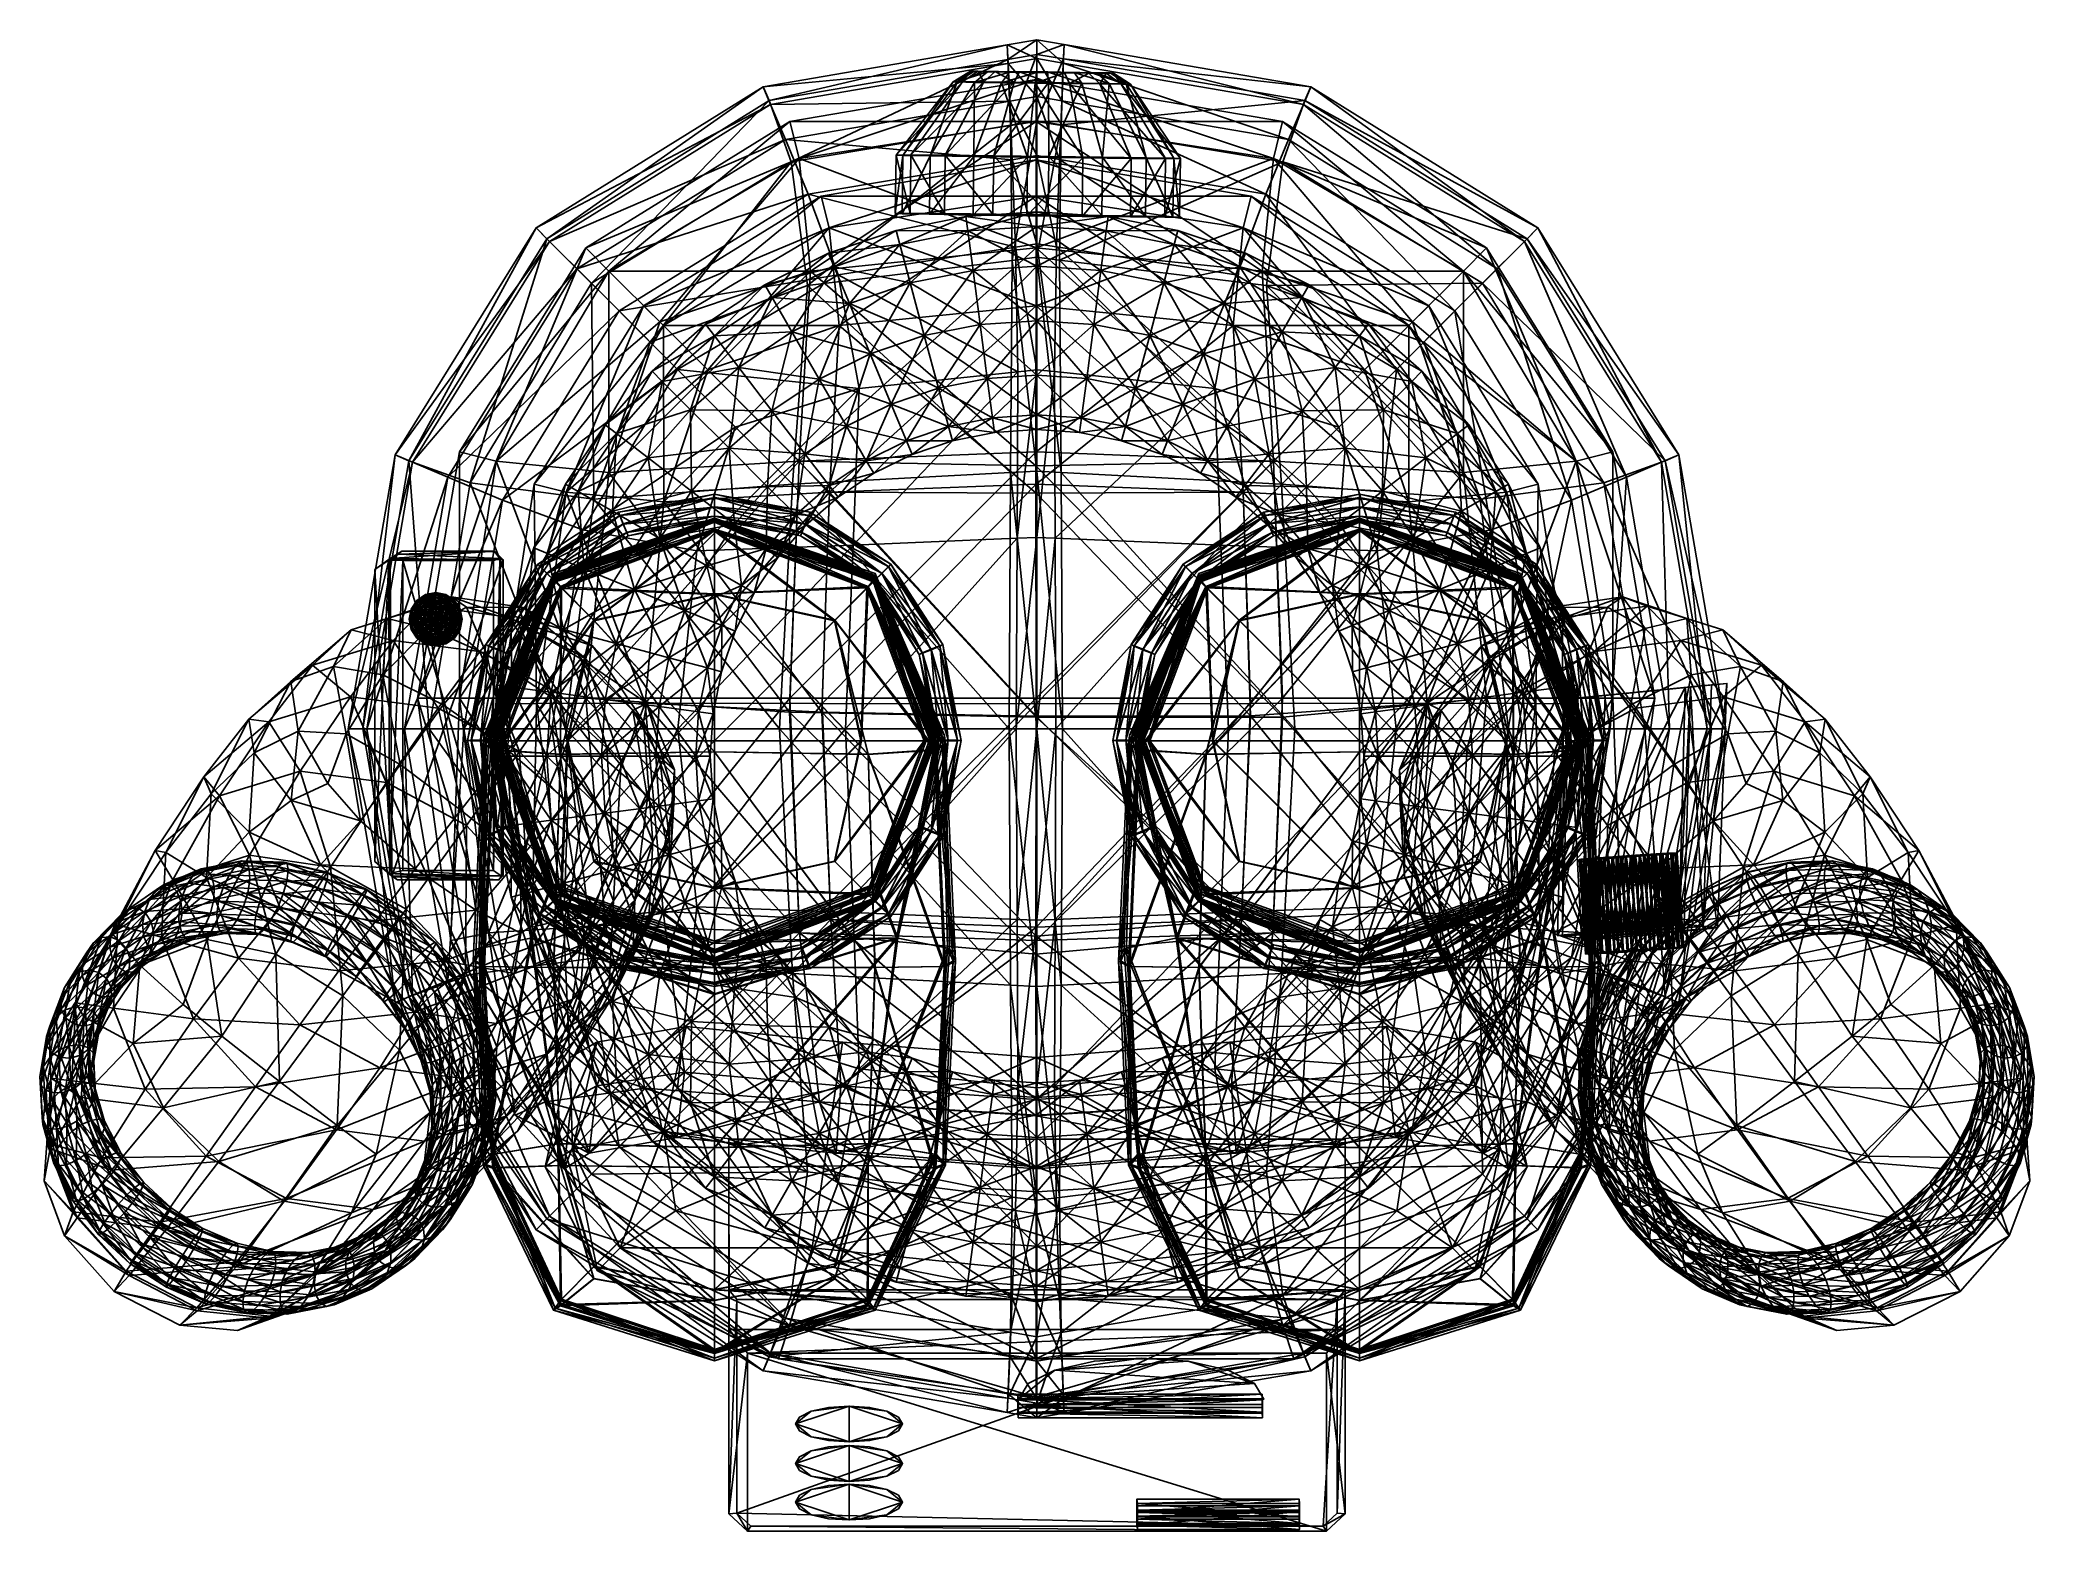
# Model space of a CAD drawing. Extents: x -1.06 to 1.06, y -0.71 to 0.87.
import ezdxf

# ---------------------------------------------------------------- set-up
doc = ezdxf.new("R2010")
doc.units = 0

msp = doc.modelspace()

# ---------------------------------------------------------------- linework, layer by layer
for points in [[(-0.0299, 0.8496, 1.256), (-0.0306, 0.8649, 1.399), (0.0008, 0.8703, 1.399)], [(-0.0306, 0.8649, 1.399), (0.0008, 0.8504, 1.5831), (0.0008, 0.8703, 1.399)], [(-0.0299, 0.8496, 1.256), (0.0008, 0.8703, 1.399), (0.0008, 0.8549, 1.2558)], [(0.0008, 0.8703, 1.399), (0.0008, 0.8504, 1.5831), (0.0287, 0.8456, 1.5831)], [(0.0008, 0.8703, 1.399), (0.0287, 0.8456, 1.5831), (0.0295, 0.8654, 1.399)], [(0.0008, 0.8549, 1.2558), (0.0008, 0.8703, 1.399), (0.0295, 0.8654, 1.399)], [(-0.2893, 0.8205, 1.3992), (-0.0298, 0.8451, 1.5831), (-0.0306, 0.8649, 1.399)], [(-0.2829, 0.806, 1.2572), (-0.2893, 0.8205, 1.3992), (-0.0306, 0.8649, 1.399)], [(-0.2893, 0.8205, 1.3992), (-0.2814, 0.802, 1.5831), (-0.0298, 0.8451, 1.5831)], [(-0.2829, 0.806, 1.2572), (-0.0306, 0.8649, 1.399), (-0.0299, 0.8496, 1.256)], [(-0.2595, 0.741, 1.156), (-0.2829, 0.806, 1.2572), (-0.0299, 0.8496, 1.256)], [(-0.2814, 0.802, 1.5831), (-0.0281, 0.8055, 1.8032), (-0.0298, 0.8451, 1.5831)], [(-0.2595, 0.741, 1.156), (-0.0299, 0.8496, 1.256), (-0.0274, 0.7798, 1.1522)], [(-0.0306, 0.8649, 1.399), (-0.0298, 0.8451, 1.5831), (0.0008, 0.8504, 1.5831)], [(-0.0274, 0.7798, 1.1522), (-0.0299, 0.8496, 1.256), (0.0008, 0.8549, 1.2558)], [(-0.0298, 0.8451, 1.5831), (0.0008, 0.8104, 1.8032), (0.0008, 0.8504, 1.5831)], [(-0.0298, 0.8451, 1.5831), (-0.0281, 0.8055, 1.8032), (0.0008, 0.8104, 1.8032)], [(-0.0274, 0.7798, 1.1522), (0.0008, 0.8549, 1.2558), (0.0008, 0.7845, 1.1518)], [(0.0008, 0.8549, 1.2558), (0.0295, 0.8654, 1.399), (0.0288, 0.8501, 1.256)], [(0.0008, 0.7845, 1.1518), (0.0008, 0.8549, 1.2558), (0.0288, 0.8501, 1.256)], [(0.0008, 0.8504, 1.5831), (0.0008, 0.8104, 1.8032), (0.0271, 0.8059, 1.8032)], [(0.0008, 0.8504, 1.5831), (0.0271, 0.8059, 1.8032), (0.0287, 0.8456, 1.5831)], [(0.0008, 0.7845, 1.1518), (0.0288, 0.8501, 1.256), (0.0265, 0.7802, 1.1522)], [(0.0265, 0.7802, 1.1522), (0.0288, 0.8501, 1.256), (0.2845, 0.806, 1.2572)], [(0.0287, 0.8456, 1.5831), (0.0271, 0.8059, 1.8032), (0.2673, 0.7648, 1.8028)], [(0.0295, 0.8654, 1.399), (0.0287, 0.8456, 1.5831), (0.283, 0.802, 1.5831)], [(0.0287, 0.8456, 1.5831), (0.2673, 0.7648, 1.8028), (0.283, 0.802, 1.5831)], [(0.0288, 0.8501, 1.256), (0.0295, 0.8654, 1.399), (0.2909, 0.8205, 1.3992)], [(0.0288, 0.8501, 1.256), (0.2909, 0.8205, 1.3992), (0.2845, 0.806, 1.2572)], [(0.0295, 0.8654, 1.399), (0.283, 0.802, 1.5831), (0.2909, 0.8205, 1.3992)], [(-0.2511, 0.7448, 2.6674), (-0.2608, 0.7837, 2.9185), (0, 0.8282, 2.9185)], [(-0.2608, 0.7837, 2.9185), (0, 0.7837, 3.1793), (0, 0.8282, 2.9185)], [(-0.2511, 0.7448, 2.6674), (0, 0.8282, 2.9185), (0, 0.7837, 2.6576)], [(-0.1413, 0.748, 1.9912), (-0.088, 0.8259, 1.9383), (-0.1484, 0.7483, 1.9327)], [(-0.1484, 0.7483, 1.9327), (-0.088, 0.8259, 1.9383), (-0.0782, 0.8259, 1.9028)], [(-0.1484, 0.7483, 1.9327), (-0.0782, 0.8259, 1.9028), (-0.1326, 0.7484, 1.8759)], [(-0.1413, 0.748, 1.9912), (-0.0836, 0.8257, 1.9747), (-0.088, 0.8259, 1.9383)], [(-0.1124, 0.7474, 2.0425), (-0.0836, 0.8257, 1.9747), (-0.1413, 0.748, 1.9912)], [(-0.1326, 0.7484, 1.8759), (-0.0782, 0.8259, 1.9028), (-0.0555, 0.8257, 1.8739)], [(-0.1326, 0.7484, 1.8759), (-0.0555, 0.8257, 1.8739), (-0.0963, 0.7481, 1.8296)], [(-0.1124, 0.7474, 2.0425), (-0.0655, 0.8253, 2.0068), (-0.0836, 0.8257, 1.9747)], [(-0.066, 0.7467, 2.0788), (-0.0655, 0.8253, 2.0068), (-0.1124, 0.7474, 2.0425)], [(-0.0963, 0.7481, 1.8296), (-0.0555, 0.8257, 1.8739), (-0.0235, 0.8254, 1.8558)], [(-0.0963, 0.7481, 1.8296), (-0.0235, 0.8254, 1.8558), (-0.045, 0.7476, 1.8006)], [(-0.0782, 0.8259, 1.9028), (-0.088, 0.8259, 1.9383), (-0.0697, 0.837, 1.9397)], [(-0.088, 0.8259, 1.9383), (-0.0661, 0.8368, 1.9691), (-0.0697, 0.837, 1.9397)], [(-0.088, 0.8259, 1.9383), (-0.0836, 0.8257, 1.9747), (-0.0661, 0.8368, 1.9691)], [(-0.0836, 0.8257, 1.9747), (-0.0516, 0.8365, 1.9949), (-0.0661, 0.8368, 1.9691)], [(-0.0836, 0.8257, 1.9747), (-0.0655, 0.8253, 2.0068), (-0.0516, 0.8365, 1.9949)], [(-0.0782, 0.8259, 1.9028), (-0.0697, 0.837, 1.9397), (-0.0618, 0.837, 1.9111)], [(-0.0555, 0.8257, 1.8739), (-0.0782, 0.8259, 1.9028), (-0.0618, 0.837, 1.9111)], [(-0.0618, 0.837, 1.9111), (-0.0697, 0.837, 1.9397), (-0.0661, 0.8368, 1.9691)], [(-0.0177, 0.8366, 1.8732), (-0.0618, 0.837, 1.9111), (-0.0661, 0.8368, 1.9691)], [(-0.0661, 0.8368, 1.9691), (-0.0516, 0.8365, 1.9949), (-0.0282, 0.8362, 2.0132)], [(-0.0661, 0.8368, 1.9691), (-0.0282, 0.8362, 2.0132), (0.0298, 0.8355, 2.0176)], [(-0.0177, 0.8366, 1.8732), (-0.0661, 0.8368, 1.9691), (0.0298, 0.8355, 2.0176)], [(-0.066, 0.7467, 2.0788), (-0.0366, 0.8249, 2.0294), (-0.0655, 0.8253, 2.0068)], [(-0.0092, 0.746, 2.0946), (-0.0366, 0.8249, 2.0294), (-0.066, 0.7467, 2.0788)], [(-0.0655, 0.8253, 2.0068), (-0.0282, 0.8362, 2.0132), (-0.0516, 0.8365, 1.9949)], [(-0.0655, 0.8253, 2.0068), (-0.0366, 0.8249, 2.0294), (-0.0282, 0.8362, 2.0132)], [(-0.0177, 0.8366, 1.8732), (-0.0435, 0.8369, 1.8878), (-0.0618, 0.837, 1.9111)], [(-0.0555, 0.8257, 1.8739), (-0.0618, 0.837, 1.9111), (-0.0435, 0.8369, 1.8878)], [(-0.0235, 0.8254, 1.8558), (-0.0555, 0.8257, 1.8739), (-0.0435, 0.8369, 1.8878)], [(-0.045, 0.7476, 1.8006), (-0.0235, 0.8254, 1.8558), (0.013, 0.825, 1.8514)], [(-0.045, 0.7476, 1.8006), (0.013, 0.825, 1.8514), (0.0135, 0.7469, 1.7935)], [(-0.0235, 0.8254, 1.8558), (-0.0435, 0.8369, 1.8878), (-0.0177, 0.8366, 1.8732)], [(-0.0366, 0.8249, 2.0294), (0.0003, 0.8358, 2.0212), (-0.0282, 0.8362, 2.0132)], [(-0.0366, 0.8249, 2.0294), (-0.0012, 0.8244, 2.0393), (0.0003, 0.8358, 2.0212)], [(-0.0092, 0.746, 2.0946), (-0.0012, 0.8244, 2.0393), (-0.0366, 0.8249, 2.0294)], [(-0.0282, 0.8362, 2.0132), (0.0003, 0.8358, 2.0212), (0.0298, 0.8355, 2.0176)], [(0.013, 0.825, 1.8514), (-0.0235, 0.8254, 1.8558), (-0.0177, 0.8366, 1.8732)], [(0.0403, 0.8359, 1.8776), (0.0118, 0.8363, 1.8696), (-0.0177, 0.8366, 1.8732)], [(0.0782, 0.8353, 1.9217), (0.0403, 0.8359, 1.8776), (-0.0177, 0.8366, 1.8732)], [(0.0298, 0.8355, 2.0176), (0.0782, 0.8353, 1.9217), (-0.0177, 0.8366, 1.8732)], [(0.013, 0.825, 1.8514), (-0.0177, 0.8366, 1.8732), (0.0118, 0.8363, 1.8696)], [(0.0492, 0.7453, 2.0875), (-0.0012, 0.8244, 2.0393), (-0.0092, 0.746, 2.0946)], [(-0.0012, 0.8244, 2.0393), (0.0298, 0.8355, 2.0176), (0.0003, 0.8358, 2.0212)], [(-0.0012, 0.8244, 2.0393), (0.0353, 0.824, 2.0348), (0.0298, 0.8355, 2.0176)], [(0.0492, 0.7453, 2.0875), (0.0353, 0.824, 2.0348), (-0.0012, 0.8244, 2.0393)], [(0, 0.8282, 2.9185), (0, 0.7837, 3.1793), (0.2511, 0.7448, 3.1696)], [(0, 0.8282, 2.9185), (0.2511, 0.7448, 3.1696), (0.2608, 0.7837, 2.9185)], [(0, 0.7837, 2.6576), (0, 0.8282, 2.9185), (0.2608, 0.7837, 2.9185)], [(0.0484, 0.8245, 1.8613), (0.013, 0.825, 1.8514), (0.0118, 0.8363, 1.8696)], [(0.0484, 0.8245, 1.8613), (0.0118, 0.8363, 1.8696), (0.0403, 0.8359, 1.8776)], [(0.0135, 0.7469, 1.7935), (0.013, 0.825, 1.8514), (0.0484, 0.8245, 1.8613)], [(0.0135, 0.7469, 1.7935), (0.0484, 0.8245, 1.8613), (0.0702, 0.7462, 1.8093)], [(0.0298, 0.8355, 2.0176), (0.0556, 0.8352, 2.003), (0.0739, 0.8351, 1.9797)], [(0.0298, 0.8355, 2.0176), (0.0739, 0.8351, 1.9797), (0.0782, 0.8353, 1.9217)], [(0.0353, 0.824, 2.0348), (0.0556, 0.8352, 2.003), (0.0298, 0.8355, 2.0176)], [(0.0353, 0.824, 2.0348), (0.0673, 0.8236, 2.0168), (0.0556, 0.8352, 2.003)], [(0.1005, 0.7448, 2.0585), (0.0673, 0.8236, 2.0168), (0.0353, 0.824, 2.0348)], [(0.1005, 0.7448, 2.0585), (0.0353, 0.824, 2.0348), (0.0492, 0.7453, 2.0875)], [(0.0782, 0.8353, 1.9217), (0.0637, 0.8355, 1.8958), (0.0403, 0.8359, 1.8776)], [(0.0773, 0.8241, 1.8839), (0.0484, 0.8245, 1.8613), (0.0403, 0.8359, 1.8776)], [(0.0773, 0.8241, 1.8839), (0.0403, 0.8359, 1.8776), (0.0637, 0.8355, 1.8958)], [(0.0702, 0.7462, 1.8093), (0.0484, 0.8245, 1.8613), (0.0773, 0.8241, 1.8839)], [(0.0673, 0.8236, 2.0168), (0.0739, 0.8351, 1.9797), (0.0556, 0.8352, 2.003)], [(0.0954, 0.8237, 1.9159), (0.0773, 0.8241, 1.8839), (0.0637, 0.8355, 1.8958)], [(0.0954, 0.8237, 1.9159), (0.0637, 0.8355, 1.8958), (0.0782, 0.8353, 1.9217)], [(0.0673, 0.8236, 2.0168), (0.09, 0.8235, 1.9878), (0.0739, 0.8351, 1.9797)], [(0.1369, 0.7445, 2.0122), (0.09, 0.8235, 1.9878), (0.0673, 0.8236, 2.0168)], [(0.1369, 0.7445, 2.0122), (0.0673, 0.8236, 2.0168), (0.1005, 0.7448, 2.0585)], [(0.0702, 0.7462, 1.8093), (0.0773, 0.8241, 1.8839), (0.1166, 0.7454, 1.8456)], [(0.0739, 0.8351, 1.9797), (0.0818, 0.8351, 1.9511), (0.0782, 0.8353, 1.9217)], [(0.09, 0.8235, 1.9878), (0.0818, 0.8351, 1.9511), (0.0739, 0.8351, 1.9797)], [(0.1166, 0.7454, 1.8456), (0.0773, 0.8241, 1.8839), (0.0954, 0.8237, 1.9159)], [(0.0998, 0.8235, 1.9524), (0.0954, 0.8237, 1.9159), (0.0782, 0.8353, 1.9217)], [(0.0998, 0.8235, 1.9524), (0.0782, 0.8353, 1.9217), (0.0818, 0.8351, 1.9511)], [(0.09, 0.8235, 1.9878), (0.0998, 0.8235, 1.9524), (0.0818, 0.8351, 1.9511)], [(0.1166, 0.7454, 1.8456), (0.0954, 0.8237, 1.9159), (0.1456, 0.7449, 1.8969)], [(0.1456, 0.7449, 1.8969), (0.0954, 0.8237, 1.9159), (0.0998, 0.8235, 1.9524)], [(-0.5181, 0.6597, 1.2585), (-0.5296, 0.6713, 1.3993), (-0.2893, 0.8205, 1.3992)], [(-0.5296, 0.6713, 1.3993), (-0.2814, 0.802, 1.5831), (-0.2893, 0.8205, 1.3992)], [(-0.5181, 0.6597, 1.2585), (-0.2893, 0.8205, 1.3992), (-0.2829, 0.806, 1.2572)], [(-0.4709, 0.6125, 1.1609), (-0.5181, 0.6597, 1.2585), (-0.2829, 0.806, 1.2572)], [(-0.4709, 0.6125, 1.1609), (-0.2829, 0.806, 1.2572), (-0.2595, 0.741, 1.156)], [(-0.2814, 0.802, 1.5831), (-0.2656, 0.7648, 1.8028), (-0.0281, 0.8055, 1.8032)], [(-0.2656, 0.7648, 1.8028), (-0.0254, 0.7433, 2.0316), (-0.0281, 0.8055, 1.8032)], [(-0.0281, 0.8055, 1.8032), (0.0008, 0.7477, 2.032), (0.0008, 0.8104, 1.8032)], [(-0.0281, 0.8055, 1.8032), (-0.0254, 0.7433, 2.0316), (0.0008, 0.7477, 2.032)], [(0.0008, 0.8104, 1.8032), (0.0008, 0.7477, 2.032), (0.0247, 0.7437, 2.0317)], [(0.0008, 0.8104, 1.8032), (0.0247, 0.7437, 2.0317), (0.0271, 0.8059, 1.8032)], [(0.0271, 0.8059, 1.8032), (0.0247, 0.7437, 2.0317), (0.2431, 0.7068, 2.0289)], [(0.0265, 0.7802, 1.1522), (0.2845, 0.806, 1.2572), (0.2612, 0.741, 1.156)], [(0.0271, 0.8059, 1.8032), (0.2431, 0.7068, 2.0289), (0.2673, 0.7648, 1.8028)], [(0.1527, 0.7445, 1.9554), (0.0998, 0.8235, 1.9524), (0.09, 0.8235, 1.9878)], [(0.1527, 0.7445, 1.9554), (0.09, 0.8235, 1.9878), (0.1369, 0.7445, 2.0122)], [(0.1456, 0.7449, 1.8969), (0.0998, 0.8235, 1.9524), (0.1527, 0.7445, 1.9554)], [(0.2612, 0.741, 1.156), (0.2845, 0.806, 1.2572), (0.5198, 0.6597, 1.2585)], [(0.2909, 0.8205, 1.3992), (0.283, 0.802, 1.5831), (0.5169, 0.6568, 1.5831)], [(0.2845, 0.806, 1.2572), (0.2909, 0.8205, 1.3992), (0.5313, 0.6713, 1.3993)], [(0.2845, 0.806, 1.2572), (0.5313, 0.6713, 1.3993), (0.5198, 0.6597, 1.2585)], [(0.2909, 0.8205, 1.3992), (0.5169, 0.6568, 1.5831), (0.5313, 0.6713, 1.3993)], [(-0.5296, 0.6713, 1.3993), (-0.5152, 0.6568, 1.5831), (-0.2814, 0.802, 1.5831)], [(-0.5152, 0.6568, 1.5831), (-0.2656, 0.7648, 1.8028), (-0.2814, 0.802, 1.5831)], [(-0.4525, 0.6255, 2.6794), (-0.4768, 0.6499, 2.9185), (-0.2608, 0.7837, 2.9185)], [(-0.4768, 0.6499, 2.9185), (-0.2511, 0.7448, 3.1696), (-0.2608, 0.7837, 2.9185)], [(-0.4525, 0.6255, 2.6794), (-0.2608, 0.7837, 2.9185), (-0.2511, 0.7448, 2.6674)], [(-0.2608, 0.7837, 2.9185), (-0.2511, 0.7448, 3.1696), (0, 0.7837, 3.1793)], [(-0.2391, 0.6255, 2.466), (-0.2511, 0.7448, 2.6674), (0, 0.7837, 2.6576)], [(-0.2511, 0.7448, 3.1696), (0, 0.6499, 3.3953), (0, 0.7837, 3.1793)], [(-0.2391, 0.6255, 2.466), (0, 0.7837, 2.6576), (0, 0.6499, 2.4417)], [(-0.0255, 0.6368, 1.0824), (-0.0274, 0.7798, 1.1522), (0.0008, 0.7845, 1.1518)], [(-0.0255, 0.6368, 1.0824), (0.0008, 0.7845, 1.1518), (0.0008, 0.6401, 1.0814)], [(0, 0.7837, 3.1793), (0, 0.6499, 3.3953), (0.2391, 0.6255, 3.371)], [(0, 0.7837, 3.1793), (0.2391, 0.6255, 3.371), (0.2511, 0.7448, 3.1696)], [(0, 0.6499, 2.4417), (0, 0.7837, 2.6576), (0.2511, 0.7448, 2.6674)], [(0, 0.7837, 2.6576), (0.2608, 0.7837, 2.9185), (0.2511, 0.7448, 2.6674)], [(0.0008, 0.6401, 1.0814), (0.0008, 0.7845, 1.1518), (0.0265, 0.7802, 1.1522)], [(0.2608, 0.7837, 2.9185), (0.2511, 0.7448, 3.1696), (0.4525, 0.6255, 3.1575)], [(0.2511, 0.7448, 2.6674), (0.2608, 0.7837, 2.9185), (0.4768, 0.6499, 2.9185)], [(0.2608, 0.7837, 2.9185), (0.4525, 0.6255, 3.1575), (0.4768, 0.6499, 2.9185)], [(0.283, 0.802, 1.5831), (0.2673, 0.7648, 1.8028), (0.488, 0.6279, 1.8024)], [(0.283, 0.802, 1.5831), (0.488, 0.6279, 1.8024), (0.5169, 0.6568, 1.5831)], [(-0.5152, 0.6568, 1.5831), (-0.4863, 0.6279, 1.8024), (-0.2656, 0.7648, 1.8028)], [(-0.4863, 0.6279, 1.8024), (-0.2414, 0.7068, 2.0289), (-0.2656, 0.7648, 1.8028)], [(-0.2656, 0.7648, 1.8028), (-0.2414, 0.7068, 2.0289), (-0.0254, 0.7433, 2.0316)], [(-0.2422, 0.6101, 1.0903), (-0.2595, 0.741, 1.156), (-0.0274, 0.7798, 1.1522)], [(-0.2422, 0.6101, 1.0903), (-0.0274, 0.7798, 1.1522), (-0.0255, 0.6368, 1.0824)], [(0.0008, 0.6401, 1.0814), (0.0265, 0.7802, 1.1522), (0.0248, 0.6371, 1.0823)], [(0.0248, 0.6371, 1.0823), (0.0265, 0.7802, 1.1522), (0.2612, 0.741, 1.156)], [(0.2673, 0.7648, 1.8028), (0.2431, 0.7068, 2.0289), (0.4433, 0.5833, 2.0257)], [(0.2673, 0.7648, 1.8028), (0.4433, 0.5833, 2.0257), (0.488, 0.6279, 1.8024)], [(-0.4768, 0.6499, 2.9185), (-0.4525, 0.6255, 3.1575), (-0.2511, 0.7448, 3.1696)], [(-0.4087, 0.5503, 1.108), (-0.4709, 0.6125, 1.1609), (-0.2595, 0.741, 1.156)], [(-0.3986, 0.5717, 2.5199), (-0.4525, 0.6255, 2.6794), (-0.2511, 0.7448, 2.6674)], [(-0.4525, 0.6255, 3.1575), (-0.2391, 0.6255, 3.371), (-0.2511, 0.7448, 3.1696)], [(-0.4087, 0.5503, 1.108), (-0.2595, 0.741, 1.156), (-0.2422, 0.6101, 1.0903)], [(-0.3986, 0.5717, 2.5199), (-0.2511, 0.7448, 2.6674), (-0.2391, 0.6255, 2.466)], [(-0.2511, 0.7448, 3.1696), (-0.2391, 0.6255, 3.371), (0, 0.6499, 3.3953)], [(-0.2414, 0.7068, 2.0289), (-0.022, 0.6509, 2.2373), (-0.0254, 0.7433, 2.0316)], [(-0.2191, 0.6713, 2.6994), (0, 0.7434, 2.9185), (-0.2276, 0.7049, 2.9185)], [(-0.2276, 0.7049, 2.9185), (0, 0.7434, 2.9185), (0, 0.7049, 3.146)], [(-0.2191, 0.6713, 2.6994), (0, 0.7049, 2.6909), (0, 0.7434, 2.9185)], [(-0.1484, 0.7483, 1.9327), (-0.1334, 0.6865, 1.8757), (-0.1492, 0.6865, 1.9324)], [(-0.1413, 0.748, 1.9912), (-0.1484, 0.7483, 1.9327), (-0.1492, 0.6865, 1.9324)], [(-0.1413, 0.748, 1.9912), (-0.1492, 0.6865, 1.9324), (-0.1421, 0.6861, 1.9909)], [(-0.1484, 0.7483, 1.9327), (-0.1326, 0.7484, 1.8759), (-0.1334, 0.6865, 1.8757)], [(-0.1124, 0.7474, 2.0425), (-0.1413, 0.748, 1.9912), (-0.1421, 0.6861, 1.9909)], [(-0.1124, 0.7474, 2.0425), (-0.1421, 0.6861, 1.9909), (-0.1131, 0.6856, 2.0422)], [(-0.1326, 0.7484, 1.8759), (-0.0971, 0.6863, 1.8293), (-0.1334, 0.6865, 1.8757)], [(-0.1326, 0.7484, 1.8759), (-0.0963, 0.7481, 1.8296), (-0.0971, 0.6863, 1.8293)], [(-0.066, 0.7467, 2.0788), (-0.1124, 0.7474, 2.0425), (-0.1131, 0.6856, 2.0422)], [(-0.066, 0.7467, 2.0788), (-0.1131, 0.6856, 2.0422), (-0.0667, 0.6848, 2.0786)], [(-0.0963, 0.7481, 1.8296), (-0.0458, 0.6857, 1.8003), (-0.0971, 0.6863, 1.8293)], [(-0.0963, 0.7481, 1.8296), (-0.045, 0.7476, 1.8006), (-0.0458, 0.6857, 1.8003)], [(-0.0092, 0.746, 2.0946), (-0.066, 0.7467, 2.0788), (-0.0667, 0.6848, 2.0786)], [(-0.0092, 0.746, 2.0946), (-0.0667, 0.6848, 2.0786), (-0.01, 0.6841, 2.0944)], [(-0.045, 0.7476, 1.8006), (0.0127, 0.6851, 1.7932), (-0.0458, 0.6857, 1.8003)], [(-0.045, 0.7476, 1.8006), (0.0135, 0.7469, 1.7935), (0.0127, 0.6851, 1.7932)], [(-0.0254, 0.7433, 2.0316), (0.0008, 0.6544, 2.2384), (0.0008, 0.7477, 2.032)], [(-0.0254, 0.7433, 2.0316), (-0.022, 0.6509, 2.2373), (0.0008, 0.6544, 2.2384)], [(0.0492, 0.7453, 2.0875), (-0.0092, 0.746, 2.0946), (-0.01, 0.6841, 2.0944)], [(0.0492, 0.7453, 2.0875), (-0.01, 0.6841, 2.0944), (0.0485, 0.6834, 2.0872)], [(0, 0.6499, 2.4417), (0.2511, 0.7448, 2.6674), (0.2391, 0.6255, 2.466)], [(0, 0.7434, 2.9185), (0.2276, 0.7049, 2.9185), (0.2191, 0.6713, 3.1376)], [(0, 0.7434, 2.9185), (0.2191, 0.6713, 3.1376), (0, 0.7049, 3.146)], [(0, 0.7049, 2.6909), (0.2276, 0.7049, 2.9185), (0, 0.7434, 2.9185)], [(0.0008, 0.7477, 2.032), (0.0008, 0.6544, 2.2384), (0.0216, 0.6512, 2.2374)], [(0.0008, 0.7477, 2.032), (0.0216, 0.6512, 2.2374), (0.0247, 0.7437, 2.0317)], [(0.0135, 0.7469, 1.7935), (0.0695, 0.6843, 1.809), (0.0127, 0.6851, 1.7932)], [(0.0135, 0.7469, 1.7935), (0.0702, 0.7462, 1.8093), (0.0695, 0.6843, 1.809)], [(0.0247, 0.7437, 2.0317), (0.0216, 0.6512, 2.2374), (0.2114, 0.6216, 2.2282)], [(0.0247, 0.7437, 2.0317), (0.2114, 0.6216, 2.2282), (0.2431, 0.7068, 2.0289)], [(0.0248, 0.6371, 1.0823), (0.2612, 0.741, 1.156), (0.2438, 0.6101, 1.0903)], [(0.1005, 0.7448, 2.0585), (0.0492, 0.7453, 2.0875), (0.0485, 0.6834, 2.0872)], [(0.1005, 0.7448, 2.0585), (0.0485, 0.6834, 2.0872), (0.0998, 0.6829, 2.0583)], [(0.0702, 0.7462, 1.8093), (0.1158, 0.6836, 1.8454), (0.0695, 0.6843, 1.809)], [(0.0702, 0.7462, 1.8093), (0.1166, 0.7454, 1.8456), (0.1158, 0.6836, 1.8454)], [(0.1369, 0.7445, 2.0122), (0.1005, 0.7448, 2.0585), (0.0998, 0.6829, 2.0583)], [(0.1369, 0.7445, 2.0122), (0.0998, 0.6829, 2.0583), (0.1361, 0.6826, 2.0119)], [(0.1166, 0.7454, 1.8456), (0.1448, 0.683, 1.8967), (0.1158, 0.6836, 1.8454)], [(0.1166, 0.7454, 1.8456), (0.1456, 0.7449, 1.8969), (0.1448, 0.683, 1.8967)], [(0.1527, 0.7445, 1.9554), (0.1369, 0.7445, 2.0122), (0.1361, 0.6826, 2.0119)], [(0.1527, 0.7445, 1.9554), (0.1361, 0.6826, 2.0119), (0.1519, 0.6827, 1.9551)], [(0.1456, 0.7449, 1.8969), (0.1519, 0.6827, 1.9551), (0.1448, 0.683, 1.8967)], [(0.1456, 0.7449, 1.8969), (0.1527, 0.7445, 1.9554), (0.1519, 0.6827, 1.9551)], [(0.2511, 0.7448, 3.1696), (0.2391, 0.6255, 3.371), (0.3986, 0.5717, 3.3171)], [(0.2391, 0.6255, 2.466), (0.2511, 0.7448, 2.6674), (0.4525, 0.6255, 2.6794)], [(0.2438, 0.6101, 1.0903), (0.2612, 0.741, 1.156), (0.4726, 0.6125, 1.1609)], [(0.2511, 0.7448, 3.1696), (0.3986, 0.5717, 3.3171), (0.4525, 0.6255, 3.1575)], [(0.2511, 0.7448, 2.6674), (0.4768, 0.6499, 2.9185), (0.4525, 0.6255, 2.6794)], [(0.2612, 0.741, 1.156), (0.5198, 0.6597, 1.2585), (0.4726, 0.6125, 1.1609)], [(-0.4863, 0.6279, 1.8024), (-0.4417, 0.5833, 2.0257), (-0.2414, 0.7068, 2.0289)], [(-0.4417, 0.5833, 2.0257), (-0.2098, 0.6216, 2.2282), (-0.2414, 0.7068, 2.0289)], [(-0.3946, 0.5677, 2.7098), (-0.2276, 0.7049, 2.9185), (-0.4157, 0.5888, 2.9185)], [(-0.4157, 0.5888, 2.9185), (-0.2276, 0.7049, 2.9185), (-0.2191, 0.6713, 3.1376)], [(-0.3946, 0.5677, 2.7098), (-0.2191, 0.6713, 2.6994), (-0.2276, 0.7049, 2.9185)], [(-0.2414, 0.7068, 2.0289), (-0.2098, 0.6216, 2.2282), (-0.022, 0.6509, 2.2373)], [(-0.2276, 0.7049, 2.9185), (0, 0.7049, 3.146), (-0.2191, 0.6713, 3.1376)], [(-0.2086, 0.5677, 2.5239), (0, 0.7049, 2.6909), (-0.2191, 0.6713, 2.6994)], [(-0.2191, 0.6713, 3.1376), (0, 0.7049, 3.146), (0, 0.5888, 3.3342)], [(-0.2086, 0.5677, 2.5239), (0, 0.5888, 2.5028), (0, 0.7049, 2.6909)], [(0, 0.7049, 3.146), (0.2191, 0.6713, 3.1376), (0.2086, 0.5677, 3.3131)], [(0, 0.7049, 3.146), (0.2086, 0.5677, 3.3131), (0, 0.5888, 3.3342)], [(0, 0.5888, 2.5028), (0.2191, 0.6713, 2.6994), (0, 0.7049, 2.6909)], [(0, 0.7049, 2.6909), (0.2191, 0.6713, 2.6994), (0.2276, 0.7049, 2.9185)], [(0.2431, 0.7068, 2.0289), (0.2114, 0.6216, 2.2282), (0.3814, 0.5214, 2.2165)], [(0.2276, 0.7049, 2.9185), (0.3946, 0.5677, 3.1271), (0.2191, 0.6713, 3.1376)], [(0.2191, 0.6713, 2.6994), (0.4157, 0.5888, 2.9185), (0.2276, 0.7049, 2.9185)], [(0.2276, 0.7049, 2.9185), (0.4157, 0.5888, 2.9185), (0.3946, 0.5677, 3.1271)], [(0.2431, 0.7068, 2.0289), (0.3814, 0.5214, 2.2165), (0.4433, 0.5833, 2.0257)], [(-0.1492, 0.6865, 1.9324), (-0.1334, 0.6865, 1.8757), (-0.0971, 0.6863, 1.8293)], [(-0.1131, 0.6856, 2.0422), (-0.1421, 0.6861, 1.9909), (-0.1492, 0.6865, 1.9324)], [(-0.1492, 0.6865, 1.9324), (-0.0971, 0.6863, 1.8293), (0.0127, 0.6851, 1.7932)], [(-0.01, 0.6841, 2.0944), (-0.1131, 0.6856, 2.0422), (-0.1492, 0.6865, 1.9324)], [(-0.1492, 0.6865, 1.9324), (0.0127, 0.6851, 1.7932), (0.1519, 0.6827, 1.9551)], [(0.1519, 0.6827, 1.9551), (-0.01, 0.6841, 2.0944), (-0.1492, 0.6865, 1.9324)], [(-0.0744, 0.6833, 2.3795), (-0.1484, 0.6686, 2.3795), (-0.1444, 0.6537, 2.4371)], [(-0.0724, 0.668, 2.3218), (-0.1484, 0.6686, 2.3795), (-0.0744, 0.6833, 2.3795)], [(-0.0744, 0.6833, 2.3795), (-0.1444, 0.6537, 2.4371), (-0.0724, 0.668, 2.4371)], [(-0.01, 0.6841, 2.0944), (-0.0667, 0.6848, 2.0786), (-0.1131, 0.6856, 2.0422)], [(-0.0971, 0.6863, 1.8293), (-0.0458, 0.6857, 1.8003), (0.0127, 0.6851, 1.7932)], [(0.0008, 0.6882, 2.3795), (-0.0744, 0.6833, 2.3795), (-0.0724, 0.668, 2.4371)], [(0.0008, 0.6728, 2.3218), (-0.0744, 0.6833, 2.3795), (0.0008, 0.6882, 2.3795)], [(0.0008, 0.6728, 2.3218), (-0.0724, 0.668, 2.3218), (-0.0744, 0.6833, 2.3795)], [(0.0008, 0.6882, 2.3795), (-0.0724, 0.668, 2.4371), (0.0008, 0.6728, 2.4371)], [(0.0998, 0.6829, 2.0583), (0.0485, 0.6834, 2.0872), (-0.01, 0.6841, 2.0944)], [(0.1519, 0.6827, 1.9551), (0.0998, 0.6829, 2.0583), (-0.01, 0.6841, 2.0944)], [(0.0761, 0.6833, 2.3795), (0.0008, 0.6882, 2.3795), (0.0008, 0.6728, 2.4371)], [(0.0741, 0.668, 2.3218), (0.0008, 0.6728, 2.3218), (0.0008, 0.6882, 2.3795)], [(0.0741, 0.668, 2.3218), (0.0008, 0.6882, 2.3795), (0.0761, 0.6833, 2.3795)], [(0.0761, 0.6833, 2.3795), (0.0008, 0.6728, 2.4371), (0.0741, 0.668, 2.4371)], [(0.0127, 0.6851, 1.7932), (0.0695, 0.6843, 1.809), (0.1158, 0.6836, 1.8454)], [(0.0127, 0.6851, 1.7932), (0.1158, 0.6836, 1.8454), (0.1519, 0.6827, 1.9551)], [(0.1501, 0.6686, 2.3795), (0.0761, 0.6833, 2.3795), (0.0741, 0.668, 2.4371)], [(0.1461, 0.6537, 2.3218), (0.0741, 0.668, 2.3218), (0.0761, 0.6833, 2.3795)], [(0.1461, 0.6537, 2.3218), (0.0761, 0.6833, 2.3795), (0.1501, 0.6686, 2.3795)], [(0.1519, 0.6827, 1.9551), (0.1361, 0.6826, 2.0119), (0.0998, 0.6829, 2.0583)], [(0.1158, 0.6836, 1.8454), (0.1448, 0.683, 1.8967), (0.1519, 0.6827, 1.9551)], [(-0.6789, 0.4309, 1.3992), (-0.5152, 0.6568, 1.5831), (-0.5296, 0.6713, 1.3993)], [(-0.6644, 0.4245, 1.2572), (-0.6789, 0.4309, 1.3992), (-0.5296, 0.6713, 1.3993)], [(-0.6789, 0.4309, 1.3992), (-0.6603, 0.423, 1.5831), (-0.5152, 0.6568, 1.5831)], [(-0.6644, 0.4245, 1.2572), (-0.5296, 0.6713, 1.3993), (-0.5181, 0.6597, 1.2585)], [(-0.5994, 0.4011, 1.156), (-0.6644, 0.4245, 1.2572), (-0.5181, 0.6597, 1.2585)], [(-0.6603, 0.423, 1.5831), (-0.4863, 0.6279, 1.8024), (-0.5152, 0.6568, 1.5831)], [(-0.5994, 0.4011, 1.156), (-0.5181, 0.6597, 1.2585), (-0.4709, 0.6125, 1.1609)], [(-0.4157, 0.5888, 2.9185), (-0.2191, 0.6713, 3.1376), (-0.3946, 0.5677, 3.1271)], [(-0.3477, 0.5208, 2.5707), (-0.2191, 0.6713, 2.6994), (-0.3946, 0.5677, 2.7098)], [(-0.3946, 0.5677, 3.1271), (-0.2191, 0.6713, 3.1376), (-0.2086, 0.5677, 3.3131)], [(-0.3477, 0.5208, 2.5707), (-0.2086, 0.5677, 2.5239), (-0.2191, 0.6713, 2.6994)], [(-0.1484, 0.6686, 2.3795), (-0.2198, 0.6444, 2.3795), (-0.2139, 0.6301, 2.4371)], [(-0.1444, 0.6537, 2.3218), (-0.2198, 0.6444, 2.3795), (-0.1484, 0.6686, 2.3795)], [(-0.2191, 0.6713, 3.1376), (0, 0.5888, 3.3342), (-0.2086, 0.5677, 3.3131)], [(-0.1484, 0.6686, 2.3795), (-0.2139, 0.6301, 2.4371), (-0.1444, 0.6537, 2.4371)], [(-0.0724, 0.668, 2.3218), (-0.1444, 0.6537, 2.3218), (-0.1484, 0.6686, 2.3795)], [(-0.0724, 0.668, 2.4371), (-0.1444, 0.6537, 2.4371), (-0.1335, 0.6129, 2.4794)], [(-0.0669, 0.6261, 2.2796), (-0.1444, 0.6537, 2.3218), (-0.0724, 0.668, 2.3218)], [(-0.0724, 0.668, 2.4371), (-0.1335, 0.6129, 2.4794), (-0.0669, 0.6261, 2.4794)], [(0.0008, 0.6728, 2.4371), (-0.0724, 0.668, 2.4371), (-0.0669, 0.6261, 2.4794)], [(0.0008, 0.6306, 2.2796), (-0.0724, 0.668, 2.3218), (0.0008, 0.6728, 2.3218)], [(0.0008, 0.6306, 2.2796), (-0.0669, 0.6261, 2.2796), (-0.0724, 0.668, 2.3218)], [(0.0008, 0.6728, 2.4371), (-0.0669, 0.6261, 2.4794), (0.0008, 0.6306, 2.4794)], [(0, 0.5888, 2.5028), (0.2086, 0.5677, 2.5239), (0.2191, 0.6713, 2.6994)], [(0.0741, 0.668, 2.4371), (0.0008, 0.6728, 2.4371), (0.0008, 0.6306, 2.4794)], [(0.0686, 0.6261, 2.2796), (0.0008, 0.6306, 2.2796), (0.0008, 0.6728, 2.3218)], [(0.0686, 0.6261, 2.2796), (0.0008, 0.6728, 2.3218), (0.0741, 0.668, 2.3218)], [(0.0741, 0.668, 2.4371), (0.0008, 0.6306, 2.4794), (0.0686, 0.6261, 2.4794)], [(0.1461, 0.6537, 2.4371), (0.0741, 0.668, 2.4371), (0.0686, 0.6261, 2.4794)], [(0.1351, 0.6129, 2.2796), (0.0686, 0.6261, 2.2796), (0.0741, 0.668, 2.3218)], [(0.1501, 0.6686, 2.3795), (0.0741, 0.668, 2.4371), (0.1461, 0.6537, 2.4371)], [(0.1351, 0.6129, 2.2796), (0.0741, 0.668, 2.3218), (0.1461, 0.6537, 2.3218)], [(0.2215, 0.6444, 2.3795), (0.1501, 0.6686, 2.3795), (0.1461, 0.6537, 2.4371)], [(0.2156, 0.6301, 2.3218), (0.1461, 0.6537, 2.3218), (0.1501, 0.6686, 2.3795)], [(0.2156, 0.6301, 2.3218), (0.1501, 0.6686, 2.3795), (0.2215, 0.6444, 2.3795)], [(0.2191, 0.6713, 3.1376), (0.3477, 0.5208, 3.2662), (0.2086, 0.5677, 3.3131)], [(0.2086, 0.5677, 2.5239), (0.3946, 0.5677, 2.7098), (0.2191, 0.6713, 2.6994)], [(0.2191, 0.6713, 3.1376), (0.3946, 0.5677, 3.1271), (0.3477, 0.5208, 3.2662)], [(0.2191, 0.6713, 2.6994), (0.3946, 0.5677, 2.7098), (0.4157, 0.5888, 2.9185)], [(0.4726, 0.6125, 1.1609), (0.5198, 0.6597, 1.2585), (0.666, 0.4245, 1.2572)], [(0.5169, 0.6568, 1.5831), (0.488, 0.6279, 1.8024), (0.6249, 0.4072, 1.8028)], [(0.5313, 0.6713, 1.3993), (0.5169, 0.6568, 1.5831), (0.662, 0.423, 1.5831)], [(0.5169, 0.6568, 1.5831), (0.6249, 0.4072, 1.8028), (0.662, 0.423, 1.5831)], [(0.5198, 0.6597, 1.2585), (0.5313, 0.6713, 1.3993), (0.6805, 0.4309, 1.3992)], [(0.5198, 0.6597, 1.2585), (0.6805, 0.4309, 1.3992), (0.666, 0.4245, 1.2572)], [(0.5313, 0.6713, 1.3993), (0.662, 0.423, 1.5831), (0.6805, 0.4309, 1.3992)], [(-0.6106, 0.4339, 2.9185), (-0.4525, 0.6255, 3.1575), (-0.4768, 0.6499, 2.9185)], [(-0.5717, 0.4242, 2.6674), (-0.6106, 0.4339, 2.9185), (-0.4768, 0.6499, 2.9185)], [(-0.5717, 0.4242, 2.6674), (-0.4768, 0.6499, 2.9185), (-0.4525, 0.6255, 2.6794)], [(-0.2198, 0.6444, 2.3795), (-0.2874, 0.611, 2.3795), (-0.2797, 0.5976, 2.4371)], [(-0.2139, 0.6301, 2.3218), (-0.2874, 0.611, 2.3795), (-0.2198, 0.6444, 2.3795)], [(-0.2198, 0.6444, 2.3795), (-0.2797, 0.5976, 2.4371), (-0.2139, 0.6301, 2.4371)], [(0, 0.6499, 3.3953), (-0.2391, 0.6255, 3.371), (-0.2511, 0.4242, 3.4902)], [(0, 0.6499, 3.3953), (-0.2511, 0.4242, 3.4902), (0, 0.4339, 3.5291)], [(-0.2422, 0.6101, 1.0903), (-0.0255, 0.6368, 1.0824), (-0.0273, 0.4122, 1.041)], [(-0.2391, 0.6255, 2.466), (0, 0.6499, 2.4417), (-0.0003, 0.4192, 2.3513)], [(-0.1444, 0.6537, 2.3218), (-0.2139, 0.6301, 2.3218), (-0.2198, 0.6444, 2.3795)], [(-0.1444, 0.6537, 2.4371), (-0.2139, 0.6301, 2.4371), (-0.1977, 0.5911, 2.4794)], [(-0.1335, 0.6129, 2.2796), (-0.2139, 0.6301, 2.3218), (-0.1444, 0.6537, 2.3218)], [(-0.2098, 0.6216, 2.2282), (-0.0196, 0.5189, 2.3975), (-0.022, 0.6509, 2.2373)], [(-0.1444, 0.6537, 2.4371), (-0.1977, 0.5911, 2.4794), (-0.1335, 0.6129, 2.4794)], [(-0.0669, 0.6261, 2.2796), (-0.1335, 0.6129, 2.2796), (-0.1444, 0.6537, 2.3218)], [(-0.0255, 0.6368, 1.0824), (0.0008, 0.4137, 1.0396), (-0.0273, 0.4122, 1.041)], [(-0.0255, 0.6368, 1.0824), (0.0008, 0.6401, 1.0814), (0.0008, 0.4137, 1.0396)], [(-0.022, 0.6509, 2.2373), (0.0008, 0.521, 2.3998), (0.0008, 0.6544, 2.2384)], [(-0.022, 0.6509, 2.2373), (-0.0196, 0.5189, 2.3975), (0.0008, 0.521, 2.3998)], [(0, 0.6499, 2.4417), (0.2511, 0.4242, 2.3467), (-0.0003, 0.4192, 2.3513)], [(0, 0.6499, 2.4417), (0.2391, 0.6255, 2.466), (0.2511, 0.4242, 2.3467)], [(0.2391, 0.6255, 3.371), (0, 0.6499, 3.3953), (0, 0.4339, 3.5291)], [(0.0008, 0.6544, 2.2384), (0.0008, 0.521, 2.3998), (0.0194, 0.5191, 2.3977)], [(0.0008, 0.6544, 2.2384), (0.0194, 0.5191, 2.3977), (0.0216, 0.6512, 2.2374)], [(0.0008, 0.6401, 1.0814), (0.0248, 0.6371, 1.0823), (0.0264, 0.4123, 1.0409)], [(0.0008, 0.6401, 1.0814), (0.0264, 0.4123, 1.0409), (0.0008, 0.4137, 1.0396)], [(0.0216, 0.6512, 2.2374), (0.0194, 0.5191, 2.3977), (0.1892, 0.501, 2.3787)], [(0.0216, 0.6512, 2.2374), (0.1892, 0.501, 2.3787), (0.2114, 0.6216, 2.2282)], [(0.0248, 0.6371, 1.0823), (0.2438, 0.6101, 1.0903), (0.2598, 0.3998, 1.0524)], [(0.0248, 0.6371, 1.0823), (0.2598, 0.3998, 1.0524), (0.0264, 0.4123, 1.0409)], [(0.1461, 0.6537, 2.4371), (0.0686, 0.6261, 2.4794), (0.1351, 0.6129, 2.4794)], [(0.2156, 0.6301, 2.4371), (0.1461, 0.6537, 2.4371), (0.1351, 0.6129, 2.4794)], [(0.1994, 0.5911, 2.2796), (0.1351, 0.6129, 2.2796), (0.1461, 0.6537, 2.3218)], [(0.2215, 0.6444, 2.3795), (0.1461, 0.6537, 2.4371), (0.2156, 0.6301, 2.4371)], [(0.1994, 0.5911, 2.2796), (0.1461, 0.6537, 2.3218), (0.2156, 0.6301, 2.3218)], [(0.2891, 0.611, 2.3795), (0.2215, 0.6444, 2.3795), (0.2156, 0.6301, 2.4371)], [(0.2814, 0.5976, 2.3218), (0.2156, 0.6301, 2.3218), (0.2215, 0.6444, 2.3795)], [(0.2814, 0.5976, 2.3218), (0.2215, 0.6444, 2.3795), (0.2891, 0.611, 2.3795)], [(0.4525, 0.6255, 2.6794), (0.4768, 0.6499, 2.9185), (0.6106, 0.4339, 2.9185)], [(0.4768, 0.6499, 2.9185), (0.4525, 0.6255, 3.1575), (0.5717, 0.4242, 3.1696)], [(0.4768, 0.6499, 2.9185), (0.5717, 0.4242, 3.1696), (0.6106, 0.4339, 2.9185)], [(-0.6603, 0.423, 1.5831), (-0.6232, 0.4072, 1.8028), (-0.4863, 0.6279, 1.8024)], [(-0.6232, 0.4072, 1.8028), (-0.4417, 0.5833, 2.0257), (-0.4863, 0.6279, 1.8024)], [(-0.6106, 0.4339, 2.9185), (-0.5717, 0.4242, 3.1696), (-0.4525, 0.6255, 3.1575)], [(-0.4685, 0.3838, 1.0903), (-0.5994, 0.4011, 1.156), (-0.4709, 0.6125, 1.1609)], [(-0.5717, 0.4242, 3.1696), (-0.3986, 0.5717, 3.3171), (-0.4525, 0.6255, 3.1575)], [(-0.4525, 0.4121, 2.466), (-0.5717, 0.4242, 2.6674), (-0.4525, 0.6255, 2.6794)], [(-0.4685, 0.3838, 1.0903), (-0.4709, 0.6125, 1.1609), (-0.4087, 0.5503, 1.108)], [(-0.4525, 0.4121, 2.466), (-0.4525, 0.6255, 2.6794), (-0.3986, 0.5717, 2.5199)], [(-0.4525, 0.6255, 3.1575), (-0.3986, 0.5717, 3.3171), (-0.2391, 0.6255, 3.371)], [(-0.2391, 0.6255, 3.371), (-0.3986, 0.5717, 3.3171), (-0.4525, 0.4121, 3.371)], [(-0.2391, 0.6255, 3.371), (-0.4525, 0.4121, 3.371), (-0.2511, 0.4242, 3.4902)], [(-0.4417, 0.5833, 2.0257), (-0.3797, 0.5214, 2.2165), (-0.2098, 0.6216, 2.2282)], [(-0.3986, 0.5717, 2.5199), (-0.2391, 0.6255, 2.466), (-0.2511, 0.4242, 2.3467)], [(-0.3797, 0.5214, 2.2165), (-0.1876, 0.501, 2.3787), (-0.2098, 0.6216, 2.2282)], [(-0.2139, 0.6301, 2.3218), (-0.2797, 0.5976, 2.3218), (-0.2874, 0.611, 2.3795)], [(-0.2139, 0.6301, 2.4371), (-0.2797, 0.5976, 2.4371), (-0.2586, 0.5611, 2.4794)], [(-0.1977, 0.5911, 2.2796), (-0.2797, 0.5976, 2.3218), (-0.2139, 0.6301, 2.3218)], [(-0.2139, 0.6301, 2.4371), (-0.2586, 0.5611, 2.4794), (-0.1977, 0.5911, 2.4794)], [(-0.2391, 0.6255, 2.466), (-0.0003, 0.4192, 2.3513), (-0.2511, 0.4242, 2.3467)], [(-0.1335, 0.6129, 2.2796), (-0.1977, 0.5911, 2.2796), (-0.2139, 0.6301, 2.3218)], [(-0.2098, 0.6216, 2.2282), (-0.1876, 0.501, 2.3787), (-0.0196, 0.5189, 2.3975)], [(-0.1335, 0.6129, 2.4794), (-0.1977, 0.5911, 2.4794), (-0.1757, 0.5378, 2.4948)], [(-0.1185, 0.5572, 2.2642), (-0.1977, 0.5911, 2.2796), (-0.1335, 0.6129, 2.2796)], [(-0.1335, 0.6129, 2.4794), (-0.1757, 0.5378, 2.4948), (-0.1185, 0.5572, 2.4948)], [(-0.0669, 0.6261, 2.4794), (-0.1335, 0.6129, 2.4794), (-0.1185, 0.5572, 2.4948)], [(-0.0594, 0.569, 2.2642), (-0.1335, 0.6129, 2.2796), (-0.0669, 0.6261, 2.2796)], [(-0.0594, 0.569, 2.2642), (-0.1185, 0.5572, 2.2642), (-0.1335, 0.6129, 2.2796)], [(-0.0669, 0.6261, 2.4794), (-0.1185, 0.5572, 2.4948), (-0.0594, 0.569, 2.4948)], [(0.0008, 0.6306, 2.4794), (-0.0669, 0.6261, 2.4794), (-0.0594, 0.569, 2.4948)], [(0.0008, 0.5729, 2.2642), (-0.0669, 0.6261, 2.2796), (0.0008, 0.6306, 2.2796)], [(0.0008, 0.5729, 2.2642), (-0.0594, 0.569, 2.2642), (-0.0669, 0.6261, 2.2796)], [(0.0008, 0.6306, 2.4794), (-0.0594, 0.569, 2.4948), (0.0008, 0.5729, 2.4948)], [(0.2391, 0.6255, 3.371), (0, 0.4339, 3.5291), (0.2511, 0.4242, 3.4902)], [(0.0686, 0.6261, 2.4794), (0.0008, 0.6306, 2.4794), (0.0008, 0.5729, 2.4948)], [(0.061, 0.569, 2.2642), (0.0008, 0.5729, 2.2642), (0.0008, 0.6306, 2.2796)], [(0.061, 0.569, 2.2642), (0.0008, 0.6306, 2.2796), (0.0686, 0.6261, 2.2796)], [(0.0686, 0.6261, 2.4794), (0.0008, 0.5729, 2.4948), (0.061, 0.569, 2.4948)], [(0.1351, 0.6129, 2.4794), (0.0686, 0.6261, 2.4794), (0.061, 0.569, 2.4948)], [(0.1202, 0.5572, 2.2642), (0.061, 0.569, 2.2642), (0.0686, 0.6261, 2.2796)], [(0.1351, 0.6129, 2.4794), (0.061, 0.569, 2.4948), (0.1202, 0.5572, 2.4948)], [(0.1202, 0.5572, 2.2642), (0.0686, 0.6261, 2.2796), (0.1351, 0.6129, 2.2796)], [(0.1994, 0.5911, 2.4794), (0.1351, 0.6129, 2.4794), (0.1202, 0.5572, 2.4948)], [(0.1773, 0.5378, 2.2642), (0.1202, 0.5572, 2.2642), (0.1351, 0.6129, 2.2796)], [(0.2156, 0.6301, 2.4371), (0.1351, 0.6129, 2.4794), (0.1994, 0.5911, 2.4794)], [(0.1773, 0.5378, 2.2642), (0.1351, 0.6129, 2.2796), (0.1994, 0.5911, 2.2796)], [(0.2114, 0.6216, 2.2282), (0.1892, 0.501, 2.3787), (0.3203, 0.4603, 2.3366)], [(0.2814, 0.5976, 2.4371), (0.2156, 0.6301, 2.4371), (0.1994, 0.5911, 2.4794)], [(0.2603, 0.5611, 2.2796), (0.1994, 0.5911, 2.2796), (0.2156, 0.6301, 2.3218)], [(0.2114, 0.6216, 2.2282), (0.3203, 0.4603, 2.3366), (0.3814, 0.5214, 2.2165)], [(0.2891, 0.611, 2.3795), (0.2156, 0.6301, 2.4371), (0.2814, 0.5976, 2.4371)], [(0.2603, 0.5611, 2.2796), (0.2156, 0.6301, 2.3218), (0.2814, 0.5976, 2.3218)], [(0.2391, 0.6255, 2.466), (0.4525, 0.6255, 2.6794), (0.3986, 0.5717, 2.5199)], [(0.2391, 0.6255, 2.466), (0.3986, 0.5717, 2.5199), (0.4525, 0.4121, 2.466)], [(0.2391, 0.6255, 2.466), (0.4525, 0.4121, 2.466), (0.2511, 0.4242, 2.3467)], [(0.3986, 0.5717, 3.3171), (0.2391, 0.6255, 3.371), (0.2511, 0.4242, 3.4902)], [(0.2438, 0.6101, 1.0903), (0.4726, 0.6125, 1.1609), (0.4104, 0.5503, 1.108)], [(0.3986, 0.5717, 2.5199), (0.4525, 0.6255, 2.6794), (0.5717, 0.4242, 2.6674)], [(0.4525, 0.6255, 3.1575), (0.3986, 0.5717, 3.3171), (0.4525, 0.4121, 3.371)], [(0.4104, 0.5503, 1.108), (0.4726, 0.6125, 1.1609), (0.6011, 0.4011, 1.156)], [(0.488, 0.6279, 1.8024), (0.4433, 0.5833, 2.0257), (0.5669, 0.383, 2.0289)], [(0.4525, 0.6255, 2.6794), (0.6106, 0.4339, 2.9185), (0.5717, 0.4242, 2.6674)], [(0.4525, 0.6255, 3.1575), (0.4525, 0.4121, 3.371), (0.5717, 0.4242, 3.1696)], [(0.4726, 0.6125, 1.1609), (0.666, 0.4245, 1.2572), (0.6011, 0.4011, 1.156)], [(0.488, 0.6279, 1.8024), (0.5669, 0.383, 2.0289), (0.6249, 0.4072, 1.8028)], [(-0.4087, 0.5503, 1.108), (-0.2422, 0.6101, 1.0903), (-0.2581, 0.3998, 1.0524)], [(-0.2874, 0.611, 2.3795), (-0.3501, 0.5691, 2.3795), (-0.3407, 0.5568, 2.4371)], [(-0.2797, 0.5976, 2.3218), (-0.3501, 0.5691, 2.3795), (-0.2874, 0.611, 2.3795)], [(-0.2797, 0.5976, 2.3218), (-0.3407, 0.5568, 2.3218), (-0.3501, 0.5691, 2.3795)], [(-0.2874, 0.611, 2.3795), (-0.3407, 0.5568, 2.4371), (-0.2797, 0.5976, 2.4371)], [(-0.2797, 0.5976, 2.4371), (-0.3407, 0.5568, 2.4371), (-0.315, 0.5234, 2.4794)], [(-0.2586, 0.5611, 2.2796), (-0.3407, 0.5568, 2.3218), (-0.2797, 0.5976, 2.3218)], [(-0.2797, 0.5976, 2.4371), (-0.315, 0.5234, 2.4794), (-0.2586, 0.5611, 2.4794)], [(-0.1977, 0.5911, 2.2796), (-0.2586, 0.5611, 2.2796), (-0.2797, 0.5976, 2.3218)], [(-0.2422, 0.6101, 1.0903), (-0.0273, 0.4122, 1.041), (-0.2581, 0.3998, 1.0524)], [(0.2814, 0.5976, 2.4371), (0.1994, 0.5911, 2.4794), (0.2603, 0.5611, 2.4794)], [(0.2438, 0.6101, 1.0903), (0.4104, 0.5503, 1.108), (0.4701, 0.3838, 1.0903)], [(0.2438, 0.6101, 1.0903), (0.4701, 0.3838, 1.0903), (0.2598, 0.3998, 1.0524)], [(0.3424, 0.5568, 2.4371), (0.2814, 0.5976, 2.4371), (0.2603, 0.5611, 2.4794)], [(0.3167, 0.5234, 2.2796), (0.2603, 0.5611, 2.2796), (0.2814, 0.5976, 2.3218)], [(0.3518, 0.5691, 2.3795), (0.2891, 0.611, 2.3795), (0.2814, 0.5976, 2.4371)], [(0.3424, 0.5568, 2.3218), (0.2814, 0.5976, 2.3218), (0.2891, 0.611, 2.3795)], [(0.3518, 0.5691, 2.3795), (0.2814, 0.5976, 2.4371), (0.3424, 0.5568, 2.4371)], [(0.3167, 0.5234, 2.2796), (0.2814, 0.5976, 2.3218), (0.3424, 0.5568, 2.3218)], [(0.3424, 0.5568, 2.3218), (0.2891, 0.611, 2.3795), (0.3518, 0.5691, 2.3795)], [(-0.6232, 0.4072, 1.8028), (-0.5652, 0.383, 2.0289), (-0.4417, 0.5833, 2.0257)], [(-0.5717, 0.4242, 3.1696), (-0.4525, 0.4121, 3.371), (-0.3986, 0.5717, 3.3171)], [(-0.5652, 0.383, 2.0289), (-0.3797, 0.5214, 2.2165), (-0.4417, 0.5833, 2.0257)], [(-0.5315, 0.3999, 2.9185), (-0.4157, 0.5888, 2.9185), (-0.3946, 0.5677, 3.1271)], [(-0.4979, 0.3915, 2.6995), (-0.4157, 0.5888, 2.9185), (-0.5315, 0.3999, 2.9185)], [(-0.4979, 0.3915, 2.6995), (-0.3946, 0.5677, 2.7098), (-0.4157, 0.5888, 2.9185)], [(-0.3986, 0.5717, 2.5199), (-0.2511, 0.4242, 2.3467), (-0.4525, 0.4121, 2.466)], [(-0.1977, 0.5911, 2.4794), (-0.2586, 0.5611, 2.4794), (-0.2298, 0.5111, 2.4948)], [(-0.1757, 0.5378, 2.2642), (-0.2586, 0.5611, 2.2796), (-0.1977, 0.5911, 2.2796)], [(-0.1977, 0.5911, 2.4794), (-0.2298, 0.5111, 2.4948), (-0.1757, 0.5378, 2.4948)], [(0, 0.5888, 3.3342), (0, 0.3999, 3.4499), (-0.219, 0.3915, 3.4164)], [(0, 0.5888, 3.3342), (-0.219, 0.3915, 3.4164), (-0.2086, 0.5677, 3.3131)], [(-0.2086, 0.5677, 2.5239), (-0.0002, 0.3903, 2.4154), (0, 0.5888, 2.5028)], [(-0.1185, 0.5572, 2.2642), (-0.1757, 0.5378, 2.2642), (-0.1977, 0.5911, 2.2796)], [(0.0008, 0.5729, 2.4948), (-0.0594, 0.569, 2.4948), (-0.0518, 0.5118, 2.4794)], [(0.0008, 0.5153, 2.2796), (-0.0594, 0.569, 2.2642), (0.0008, 0.5729, 2.2642)], [(0.0008, 0.5729, 2.4948), (-0.0518, 0.5118, 2.4794), (0.0008, 0.5153, 2.4794)], [(0, 0.5888, 2.5028), (-0.0002, 0.3903, 2.4154), (0.219, 0.3915, 2.4206)], [(0, 0.5888, 2.5028), (0.219, 0.3915, 2.4206), (0.2086, 0.5677, 2.5239)], [(0.2086, 0.5677, 3.3131), (0, 0.3999, 3.4499), (0, 0.5888, 3.3342)], [(0.061, 0.569, 2.4948), (0.0008, 0.5729, 2.4948), (0.0008, 0.5153, 2.4794)], [(0.0535, 0.5118, 2.2796), (0.0008, 0.5153, 2.2796), (0.0008, 0.5729, 2.2642)], [(0.0535, 0.5118, 2.2796), (0.0008, 0.5729, 2.2642), (0.061, 0.569, 2.2642)], [(0.1994, 0.5911, 2.4794), (0.1202, 0.5572, 2.4948), (0.1773, 0.5378, 2.4948)], [(0.2603, 0.5611, 2.4794), (0.1994, 0.5911, 2.4794), (0.1773, 0.5378, 2.4948)], [(0.2315, 0.5111, 2.2642), (0.1773, 0.5378, 2.2642), (0.1994, 0.5911, 2.2796)], [(0.2315, 0.5111, 2.2642), (0.1994, 0.5911, 2.2796), (0.2603, 0.5611, 2.2796)], [(0.3986, 0.5717, 3.3171), (0.2511, 0.4242, 3.4902), (0.4525, 0.4121, 3.371)], [(0.4433, 0.5833, 2.0257), (0.3814, 0.5214, 2.2165), (0.4816, 0.3514, 2.2282)], [(0.3946, 0.5677, 2.7098), (0.5315, 0.3999, 2.9185), (0.4157, 0.5888, 2.9185)], [(0.4157, 0.5888, 2.9185), (0.4979, 0.3915, 3.1375), (0.3946, 0.5677, 3.1271)], [(0.3986, 0.5717, 2.5199), (0.5717, 0.4242, 2.6674), (0.4525, 0.4121, 2.466)], [(0.4157, 0.5888, 2.9185), (0.5315, 0.3999, 2.9185), (0.4979, 0.3915, 3.1375)], [(0.4433, 0.5833, 2.0257), (0.4816, 0.3514, 2.2282), (0.5669, 0.383, 2.0289)], [(-0.5315, 0.3999, 2.9185), (-0.3946, 0.5677, 3.1271), (-0.4979, 0.3915, 3.1375)], [(-0.4979, 0.3915, 3.1375), (-0.3946, 0.5677, 3.1271), (-0.3477, 0.5208, 3.2662)], [(-0.3944, 0.3811, 2.5241), (-0.3946, 0.5677, 2.7098), (-0.4979, 0.3915, 2.6995)], [(-0.4087, 0.5503, 1.108), (-0.2581, 0.3998, 1.0524), (-0.4685, 0.3838, 1.0903)], [(-0.3501, 0.5691, 2.3795), (-0.4068, 0.5194, 2.3795), (-0.3959, 0.5084, 2.4371)], [(-0.3407, 0.5568, 2.3218), (-0.4068, 0.5194, 2.3795), (-0.3501, 0.5691, 2.3795)], [(-0.3407, 0.5568, 2.3218), (-0.3959, 0.5084, 2.3218), (-0.4068, 0.5194, 2.3795)], [(-0.3501, 0.5691, 2.3795), (-0.3959, 0.5084, 2.4371), (-0.3407, 0.5568, 2.4371)], [(-0.3407, 0.5568, 2.4371), (-0.3959, 0.5084, 2.4371), (-0.3661, 0.4786, 2.4794)], [(-0.315, 0.5234, 2.2796), (-0.3959, 0.5084, 2.3218), (-0.3407, 0.5568, 2.3218)], [(-0.3944, 0.3811, 2.5241), (-0.3477, 0.5208, 2.5707), (-0.3946, 0.5677, 2.7098)], [(-0.3946, 0.5677, 3.1271), (-0.2086, 0.5677, 3.3131), (-0.3477, 0.5208, 3.2662)], [(-0.2086, 0.5677, 3.3131), (-0.219, 0.3915, 3.4164), (-0.3944, 0.3811, 3.3129)], [(-0.2086, 0.5677, 3.3131), (-0.3944, 0.3811, 3.3129), (-0.3477, 0.5208, 3.2662)], [(-0.3407, 0.5568, 2.4371), (-0.3661, 0.4786, 2.4794), (-0.315, 0.5234, 2.4794)], [(-0.3477, 0.5208, 2.5707), (-0.219, 0.3915, 2.4206), (-0.2086, 0.5677, 2.5239)], [(-0.2586, 0.5611, 2.2796), (-0.315, 0.5234, 2.2796), (-0.3407, 0.5568, 2.3218)], [(-0.2586, 0.5611, 2.4794), (-0.315, 0.5234, 2.4794), (-0.28, 0.4776, 2.4948)], [(-0.2298, 0.5111, 2.2642), (-0.315, 0.5234, 2.2796), (-0.2586, 0.5611, 2.2796)], [(-0.2586, 0.5611, 2.4794), (-0.28, 0.4776, 2.4948), (-0.2298, 0.5111, 2.4948)], [(-0.1757, 0.5378, 2.2642), (-0.2298, 0.5111, 2.2642), (-0.2586, 0.5611, 2.2796)], [(-0.2086, 0.5677, 2.5239), (-0.219, 0.3915, 2.4206), (-0.0002, 0.3903, 2.4154)], [(-0.1185, 0.5572, 2.4948), (-0.1757, 0.5378, 2.4948), (-0.1536, 0.4846, 2.4794)], [(-0.1036, 0.5015, 2.2796), (-0.1757, 0.5378, 2.2642), (-0.1185, 0.5572, 2.2642)], [(-0.1185, 0.5572, 2.4948), (-0.1536, 0.4846, 2.4794), (-0.1036, 0.5015, 2.4794)], [(-0.0594, 0.569, 2.4948), (-0.1185, 0.5572, 2.4948), (-0.1036, 0.5015, 2.4794)], [(-0.0518, 0.5118, 2.2796), (-0.1185, 0.5572, 2.2642), (-0.0594, 0.569, 2.2642)], [(-0.0518, 0.5118, 2.2796), (-0.1036, 0.5015, 2.2796), (-0.1185, 0.5572, 2.2642)], [(-0.0594, 0.569, 2.4948), (-0.1036, 0.5015, 2.4794), (-0.0518, 0.5118, 2.4794)], [(0.0008, 0.5153, 2.2796), (-0.0518, 0.5118, 2.2796), (-0.0594, 0.569, 2.2642)], [(0.2086, 0.5677, 3.3131), (0.219, 0.3915, 3.4164), (0, 0.3999, 3.4499)], [(0.061, 0.569, 2.4948), (0.0008, 0.5153, 2.4794), (0.0535, 0.5118, 2.4794)], [(0.1202, 0.5572, 2.4948), (0.061, 0.569, 2.4948), (0.0535, 0.5118, 2.4794)], [(0.1053, 0.5015, 2.2796), (0.0535, 0.5118, 2.2796), (0.061, 0.569, 2.2642)], [(0.1202, 0.5572, 2.4948), (0.0535, 0.5118, 2.4794), (0.1053, 0.5015, 2.4794)], [(0.1053, 0.5015, 2.2796), (0.061, 0.569, 2.2642), (0.1202, 0.5572, 2.2642)], [(0.1773, 0.5378, 2.4948), (0.1202, 0.5572, 2.4948), (0.1053, 0.5015, 2.4794)], [(0.1553, 0.4846, 2.2796), (0.1053, 0.5015, 2.2796), (0.1202, 0.5572, 2.2642)], [(0.1553, 0.4846, 2.2796), (0.1202, 0.5572, 2.2642), (0.1773, 0.5378, 2.2642)], [(0.2603, 0.5611, 2.4794), (0.1773, 0.5378, 2.4948), (0.2315, 0.5111, 2.4948)], [(0.2086, 0.5677, 2.5239), (0.3477, 0.5208, 2.5707), (0.3946, 0.5677, 2.7098)], [(0.2086, 0.5677, 2.5239), (0.219, 0.3915, 2.4206), (0.3944, 0.3811, 2.5241)], [(0.2086, 0.5677, 2.5239), (0.3944, 0.3811, 2.5241), (0.3477, 0.5208, 2.5707)], [(0.3477, 0.5208, 3.2662), (0.219, 0.3915, 3.4164), (0.2086, 0.5677, 3.3131)], [(0.3167, 0.5234, 2.4794), (0.2603, 0.5611, 2.4794), (0.2315, 0.5111, 2.4948)], [(0.2816, 0.4776, 2.2642), (0.2315, 0.5111, 2.2642), (0.2603, 0.5611, 2.2796)], [(0.3424, 0.5568, 2.4371), (0.2603, 0.5611, 2.4794), (0.3167, 0.5234, 2.4794)], [(0.2816, 0.4776, 2.2642), (0.2603, 0.5611, 2.2796), (0.3167, 0.5234, 2.2796)], [(0.3976, 0.5084, 2.4371), (0.3424, 0.5568, 2.4371), (0.3167, 0.5234, 2.4794)], [(0.3678, 0.4786, 2.2796), (0.3167, 0.5234, 2.2796), (0.3424, 0.5568, 2.3218)], [(0.4085, 0.5194, 2.3795), (0.3518, 0.5691, 2.3795), (0.3424, 0.5568, 2.4371)], [(0.3976, 0.5084, 2.3218), (0.3424, 0.5568, 2.3218), (0.3518, 0.5691, 2.3795)], [(0.4085, 0.5194, 2.3795), (0.3424, 0.5568, 2.4371), (0.3976, 0.5084, 2.4371)], [(0.3678, 0.4786, 2.2796), (0.3424, 0.5568, 2.3218), (0.3976, 0.5084, 2.3218)], [(0.3477, 0.5208, 2.5707), (0.4979, 0.3915, 2.6995), (0.3946, 0.5677, 2.7098)], [(0.3946, 0.5677, 3.1271), (0.3944, 0.3811, 3.3129), (0.3477, 0.5208, 3.2662)], [(0.3976, 0.5084, 2.3218), (0.3518, 0.5691, 2.3795), (0.4085, 0.5194, 2.3795)], [(0.3946, 0.5677, 3.1271), (0.4979, 0.3915, 3.1375), (0.3944, 0.3811, 3.3129)], [(0.3946, 0.5677, 2.7098), (0.4979, 0.3915, 2.6995), (0.5315, 0.3999, 2.9185)], [(0.4104, 0.5503, 1.108), (0.6011, 0.4011, 1.156), (0.4701, 0.3838, 1.0903)], [(-0.1757, 0.5378, 2.4948), (-0.2298, 0.5111, 2.4948), (-0.201, 0.4612, 2.4794)], [(-0.1536, 0.4846, 2.2796), (-0.2298, 0.5111, 2.2642), (-0.1757, 0.5378, 2.2642)], [(-0.1757, 0.5378, 2.4948), (-0.201, 0.4612, 2.4794), (-0.1536, 0.4846, 2.4794)], [(-0.1036, 0.5015, 2.2796), (-0.1536, 0.4846, 2.2796), (-0.1757, 0.5378, 2.2642)], [(0.1773, 0.5378, 2.4948), (0.1053, 0.5015, 2.4794), (0.1553, 0.4846, 2.4794)], [(0.2315, 0.5111, 2.4948), (0.1773, 0.5378, 2.4948), (0.1553, 0.4846, 2.4794)], [(0.2026, 0.4612, 2.2796), (0.1553, 0.4846, 2.2796), (0.1773, 0.5378, 2.2642)], [(0.2026, 0.4612, 2.2796), (0.1773, 0.5378, 2.2642), (0.2315, 0.5111, 2.2642)], [(-0.5652, 0.383, 2.0289), (-0.48, 0.3514, 2.2282), (-0.3797, 0.5214, 2.2165)], [(-0.4979, 0.3915, 3.1375), (-0.3477, 0.5208, 3.2662), (-0.3944, 0.3811, 3.3129)], [(-0.48, 0.3514, 2.2282), (-0.3186, 0.4603, 2.3366), (-0.3797, 0.5214, 2.2165)], [(-0.4068, 0.5194, 2.3795), (-0.4566, 0.4627, 2.3795), (-0.4443, 0.4533, 2.4371)], [(-0.3959, 0.5084, 2.3218), (-0.4566, 0.4627, 2.3795), (-0.4068, 0.5194, 2.3795)], [(-0.3959, 0.5084, 2.3218), (-0.4443, 0.4533, 2.3218), (-0.4566, 0.4627, 2.3795)], [(-0.4068, 0.5194, 2.3795), (-0.4443, 0.4533, 2.4371), (-0.3959, 0.5084, 2.4371)], [(-0.3959, 0.5084, 2.4371), (-0.4443, 0.4533, 2.4371), (-0.4108, 0.4276, 2.4794)], [(-0.3661, 0.4786, 2.2796), (-0.4443, 0.4533, 2.3218), (-0.3959, 0.5084, 2.3218)], [(-0.3959, 0.5084, 2.4371), (-0.4108, 0.4276, 2.4794), (-0.3661, 0.4786, 2.4794)], [(-0.315, 0.5234, 2.2796), (-0.3661, 0.4786, 2.2796), (-0.3959, 0.5084, 2.3218)], [(-0.3477, 0.5208, 2.5707), (-0.3944, 0.3811, 2.5241), (-0.219, 0.3915, 2.4206)], [(-0.3797, 0.5214, 2.2165), (-0.3186, 0.4603, 2.3366), (-0.1876, 0.501, 2.3787)], [(-0.315, 0.5234, 2.4794), (-0.3661, 0.4786, 2.4794), (-0.3253, 0.4378, 2.4948)], [(-0.28, 0.4776, 2.2642), (-0.3661, 0.4786, 2.2796), (-0.315, 0.5234, 2.2796)], [(-0.315, 0.5234, 2.4794), (-0.3253, 0.4378, 2.4948), (-0.28, 0.4776, 2.4948)], [(-0.2298, 0.5111, 2.2642), (-0.28, 0.4776, 2.2642), (-0.315, 0.5234, 2.2796)], [(-0.2298, 0.5111, 2.4948), (-0.28, 0.4776, 2.4948), (-0.2449, 0.4319, 2.4794)], [(-0.201, 0.4612, 2.2796), (-0.28, 0.4776, 2.2642), (-0.2298, 0.5111, 2.2642)], [(-0.2298, 0.5111, 2.4948), (-0.2449, 0.4319, 2.4794), (-0.201, 0.4612, 2.4794)], [(-0.1536, 0.4846, 2.2796), (-0.201, 0.4612, 2.2796), (-0.2298, 0.5111, 2.2642)], [(-0.0196, 0.5189, 2.3975), (-0.1876, 0.501, 2.3787), (-0.1937, 0.3353, 2.4687)], [(-0.0196, 0.5189, 2.3975), (-0.1937, 0.3353, 2.4687), (-0.0203, 0.3426, 2.4958)], [(-0.0518, 0.5118, 2.4794), (-0.1036, 0.5015, 2.4794), (-0.0927, 0.4608, 2.4371)], [(-0.0463, 0.47, 2.3218), (-0.1036, 0.5015, 2.2796), (-0.0518, 0.5118, 2.2796)], [(-0.0518, 0.5118, 2.4794), (-0.0927, 0.4608, 2.4371), (-0.0463, 0.47, 2.4371)], [(0.0008, 0.5153, 2.4794), (-0.0518, 0.5118, 2.4794), (-0.0463, 0.47, 2.4371)], [(0.0008, 0.4731, 2.3218), (-0.0518, 0.5118, 2.2796), (0.0008, 0.5153, 2.2796)], [(0.0008, 0.4731, 2.3218), (-0.0463, 0.47, 2.3218), (-0.0518, 0.5118, 2.2796)], [(0.0008, 0.5153, 2.4794), (-0.0463, 0.47, 2.4371), (0.0008, 0.4731, 2.4371)], [(0.0008, 0.521, 2.3998), (-0.0196, 0.5189, 2.3975), (-0.0203, 0.3426, 2.4958)], [(0.0008, 0.521, 2.3998), (-0.0203, 0.3426, 2.4958), (0.0008, 0.3434, 2.4991)], [(0.0194, 0.5191, 2.3977), (0.0008, 0.521, 2.3998), (0.0008, 0.3434, 2.4991)], [(0.0194, 0.5191, 2.3977), (0.0008, 0.3434, 2.4991), (0.02, 0.3426, 2.4961)], [(0.0535, 0.5118, 2.4794), (0.0008, 0.5153, 2.4794), (0.0008, 0.4731, 2.4371)], [(0.048, 0.47, 2.3218), (0.0008, 0.4731, 2.3218), (0.0008, 0.5153, 2.2796)], [(0.048, 0.47, 2.3218), (0.0008, 0.5153, 2.2796), (0.0535, 0.5118, 2.2796)], [(0.0535, 0.5118, 2.4794), (0.0008, 0.4731, 2.4371), (0.048, 0.47, 2.4371)], [(0.1892, 0.501, 2.3787), (0.0194, 0.5191, 2.3977), (0.02, 0.3426, 2.4961)], [(0.1053, 0.5015, 2.4794), (0.0535, 0.5118, 2.4794), (0.048, 0.47, 2.4371)], [(0.0944, 0.4608, 2.3218), (0.048, 0.47, 2.3218), (0.0535, 0.5118, 2.2796)], [(0.0944, 0.4608, 2.3218), (0.0535, 0.5118, 2.2796), (0.1053, 0.5015, 2.2796)], [(0.2315, 0.5111, 2.4948), (0.1553, 0.4846, 2.4794), (0.2026, 0.4612, 2.4794)], [(0.2816, 0.4776, 2.4948), (0.2315, 0.5111, 2.4948), (0.2026, 0.4612, 2.4794)], [(0.2465, 0.4319, 2.2796), (0.2026, 0.4612, 2.2796), (0.2315, 0.5111, 2.2642)], [(0.3477, 0.5208, 3.2662), (0.3944, 0.3811, 3.3129), (0.219, 0.3915, 3.4164)], [(0.3167, 0.5234, 2.4794), (0.2315, 0.5111, 2.4948), (0.2816, 0.4776, 2.4948)], [(0.2465, 0.4319, 2.2796), (0.2315, 0.5111, 2.2642), (0.2816, 0.4776, 2.2642)], [(0.3678, 0.4786, 2.4794), (0.3167, 0.5234, 2.4794), (0.2816, 0.4776, 2.4948)], [(0.327, 0.4378, 2.2642), (0.2816, 0.4776, 2.2642), (0.3167, 0.5234, 2.2796)], [(0.3976, 0.5084, 2.4371), (0.3167, 0.5234, 2.4794), (0.3678, 0.4786, 2.4794)], [(0.327, 0.4378, 2.2642), (0.3167, 0.5234, 2.2796), (0.3678, 0.4786, 2.2796)], [(0.3814, 0.5214, 2.2165), (0.3203, 0.4603, 2.3366), (0.3611, 0.3292, 2.3787)], [(0.3477, 0.5208, 2.5707), (0.3944, 0.3811, 2.5241), (0.4979, 0.3915, 2.6995)], [(0.3814, 0.5214, 2.2165), (0.3611, 0.3292, 2.3787), (0.4816, 0.3514, 2.2282)], [(0.446, 0.4533, 2.4371), (0.3976, 0.5084, 2.4371), (0.3678, 0.4786, 2.4794)], [(0.4125, 0.4276, 2.2796), (0.3678, 0.4786, 2.2796), (0.3976, 0.5084, 2.3218)], [(0.4582, 0.4627, 2.3795), (0.4085, 0.5194, 2.3795), (0.3976, 0.5084, 2.4371)], [(0.446, 0.4533, 2.3218), (0.3976, 0.5084, 2.3218), (0.4085, 0.5194, 2.3795)], [(0.4582, 0.4627, 2.3795), (0.3976, 0.5084, 2.4371), (0.446, 0.4533, 2.4371)], [(0.4125, 0.4276, 2.2796), (0.3976, 0.5084, 2.3218), (0.446, 0.4533, 2.3218)], [(0.446, 0.4533, 2.3218), (0.4085, 0.5194, 2.3795), (0.4582, 0.4627, 2.3795)], [(-0.1876, 0.501, 2.3787), (-0.3186, 0.4603, 2.3366), (-0.3594, 0.3292, 2.3787)], [(-0.1876, 0.501, 2.3787), (-0.3594, 0.3292, 2.3787), (-0.1937, 0.3353, 2.4687)], [(-0.1036, 0.5015, 2.4794), (-0.1536, 0.4846, 2.4794), (-0.1375, 0.4456, 2.4371)], [(-0.0927, 0.4608, 2.3218), (-0.1536, 0.4846, 2.2796), (-0.1036, 0.5015, 2.2796)], [(-0.1036, 0.5015, 2.4794), (-0.1375, 0.4456, 2.4371), (-0.0927, 0.4608, 2.4371)], [(-0.0463, 0.47, 2.3218), (-0.0927, 0.4608, 2.3218), (-0.1036, 0.5015, 2.2796)], [(0.1892, 0.501, 2.3787), (0.02, 0.3426, 2.4961), (0.1954, 0.3353, 2.4687)], [(0.1053, 0.5015, 2.4794), (0.048, 0.47, 2.4371), (0.0944, 0.4608, 2.4371)], [(0.1553, 0.4846, 2.4794), (0.1053, 0.5015, 2.4794), (0.0944, 0.4608, 2.4371)], [(0.1391, 0.4456, 2.3218), (0.0944, 0.4608, 2.3218), (0.1053, 0.5015, 2.2796)], [(0.1391, 0.4456, 2.3218), (0.1053, 0.5015, 2.2796), (0.1553, 0.4846, 2.2796)], [(0.3203, 0.4603, 2.3366), (0.1892, 0.501, 2.3787), (0.1954, 0.3353, 2.4687)], [(-0.3661, 0.4786, 2.2796), (-0.4108, 0.4276, 2.2796), (-0.4443, 0.4533, 2.3218)], [(-0.3661, 0.4786, 2.4794), (-0.4108, 0.4276, 2.4794), (-0.3651, 0.3925, 2.4948)], [(-0.3253, 0.4378, 2.2642), (-0.4108, 0.4276, 2.2796), (-0.3661, 0.4786, 2.2796)], [(-0.28, 0.4776, 2.2642), (-0.3253, 0.4378, 2.2642), (-0.3661, 0.4786, 2.2796)], [(-0.3661, 0.4786, 2.4794), (-0.3651, 0.3925, 2.4948), (-0.3253, 0.4378, 2.4948)], [(-0.28, 0.4776, 2.4948), (-0.3253, 0.4378, 2.4948), (-0.2845, 0.3971, 2.4794)], [(-0.2449, 0.4319, 2.2796), (-0.3253, 0.4378, 2.2642), (-0.28, 0.4776, 2.2642)], [(-0.28, 0.4776, 2.4948), (-0.2845, 0.3971, 2.4794), (-0.2449, 0.4319, 2.4794)], [(-0.201, 0.4612, 2.2796), (-0.2449, 0.4319, 2.2796), (-0.28, 0.4776, 2.2642)], [(-0.1536, 0.4846, 2.4794), (-0.201, 0.4612, 2.4794), (-0.1799, 0.4247, 2.4371)], [(-0.1375, 0.4456, 2.3218), (-0.201, 0.4612, 2.2796), (-0.1536, 0.4846, 2.2796)], [(-0.1536, 0.4846, 2.4794), (-0.1799, 0.4247, 2.4371), (-0.1375, 0.4456, 2.4371)], [(-0.0927, 0.4608, 2.3218), (-0.1375, 0.4456, 2.3218), (-0.1536, 0.4846, 2.2796)], [(-0.0463, 0.47, 2.4371), (-0.0927, 0.4608, 2.4371), (-0.0887, 0.4458, 2.3795)], [(-0.0443, 0.4547, 2.3795), (-0.0927, 0.4608, 2.3218), (-0.0463, 0.47, 2.3218)], [(-0.0463, 0.47, 2.4371), (-0.0887, 0.4458, 2.3795), (-0.0443, 0.4547, 2.3795)], [(0.0008, 0.4731, 2.4371), (-0.0463, 0.47, 2.4371), (-0.0443, 0.4547, 2.3795)], [(0.0008, 0.4576, 2.3795), (-0.0463, 0.47, 2.3218), (0.0008, 0.4731, 2.3218)], [(0.0008, 0.4576, 2.3795), (-0.0443, 0.4547, 2.3795), (-0.0463, 0.47, 2.3218)], [(0.0008, 0.4731, 2.4371), (-0.0443, 0.4547, 2.3795), (0.0008, 0.4576, 2.3795)], [(0.048, 0.47, 2.4371), (0.0008, 0.4731, 2.4371), (0.0008, 0.4576, 2.3795)], [(0.046, 0.4547, 2.3795), (0.0008, 0.4576, 2.3795), (0.0008, 0.4731, 2.3218)], [(0.046, 0.4547, 2.3795), (0.0008, 0.4731, 2.3218), (0.048, 0.47, 2.3218)], [(0.048, 0.47, 2.4371), (0.0008, 0.4576, 2.3795), (0.046, 0.4547, 2.3795)], [(0.0944, 0.4608, 2.4371), (0.048, 0.47, 2.4371), (0.046, 0.4547, 2.3795)], [(0.0904, 0.4458, 2.3795), (0.046, 0.4547, 2.3795), (0.048, 0.47, 2.3218)], [(0.0904, 0.4458, 2.3795), (0.048, 0.47, 2.3218), (0.0944, 0.4608, 2.3218)], [(0.1553, 0.4846, 2.4794), (0.0944, 0.4608, 2.4371), (0.1391, 0.4456, 2.4371)], [(0.2026, 0.4612, 2.4794), (0.1553, 0.4846, 2.4794), (0.1391, 0.4456, 2.4371)], [(0.1815, 0.4247, 2.3218), (0.1391, 0.4456, 2.3218), (0.1553, 0.4846, 2.2796)], [(0.1815, 0.4247, 2.3218), (0.1553, 0.4846, 2.2796), (0.2026, 0.4612, 2.2796)], [(0.2816, 0.4776, 2.4948), (0.2026, 0.4612, 2.4794), (0.2465, 0.4319, 2.4794)], [(0.327, 0.4378, 2.4948), (0.2816, 0.4776, 2.4948), (0.2465, 0.4319, 2.4794)], [(0.2862, 0.3971, 2.2796), (0.2465, 0.4319, 2.2796), (0.2816, 0.4776, 2.2642)], [(0.3678, 0.4786, 2.4794), (0.2816, 0.4776, 2.4948), (0.327, 0.4378, 2.4948)], [(0.2862, 0.3971, 2.2796), (0.2816, 0.4776, 2.2642), (0.327, 0.4378, 2.2642)], [(0.4125, 0.4276, 2.4794), (0.3678, 0.4786, 2.4794), (0.327, 0.4378, 2.4948)], [(0.3668, 0.3925, 2.2642), (0.327, 0.4378, 2.2642), (0.3678, 0.4786, 2.2796)], [(0.3668, 0.3925, 2.2642), (0.3678, 0.4786, 2.2796), (0.4125, 0.4276, 2.2796)], [(0.446, 0.4533, 2.4371), (0.3678, 0.4786, 2.4794), (0.4125, 0.4276, 2.4794)], [(-0.4566, 0.4627, 2.3795), (-0.4985, 0.4, 2.3795), (-0.4851, 0.3922, 2.4371)], [(-0.4443, 0.4533, 2.3218), (-0.4985, 0.4, 2.3795), (-0.4566, 0.4627, 2.3795)], [(-0.4443, 0.4533, 2.3218), (-0.4851, 0.3922, 2.3218), (-0.4985, 0.4, 2.3795)], [(-0.4566, 0.4627, 2.3795), (-0.4851, 0.3922, 2.4371), (-0.4443, 0.4533, 2.4371)], [(-0.4443, 0.4533, 2.4371), (-0.4851, 0.3922, 2.4371), (-0.4485, 0.3711, 2.4794)], [(-0.4108, 0.4276, 2.2796), (-0.4851, 0.3922, 2.3218), (-0.4443, 0.4533, 2.3218)], [(-0.48, 0.3514, 2.2282), (-0.3594, 0.3292, 2.3787), (-0.3186, 0.4603, 2.3366)], [(-0.4443, 0.4533, 2.4371), (-0.4485, 0.3711, 2.4794), (-0.4108, 0.4276, 2.4794)], [(-0.201, 0.4612, 2.4794), (-0.2449, 0.4319, 2.4794), (-0.2192, 0.3984, 2.4371)], [(-0.1799, 0.4247, 2.3218), (-0.2449, 0.4319, 2.2796), (-0.201, 0.4612, 2.2796)], [(-0.201, 0.4612, 2.4794), (-0.2192, 0.3984, 2.4371), (-0.1799, 0.4247, 2.4371)], [(-0.1375, 0.4456, 2.3218), (-0.1799, 0.4247, 2.3218), (-0.201, 0.4612, 2.2796)], [(-0.1375, 0.4456, 2.4371), (-0.1799, 0.4247, 2.4371), (-0.1721, 0.4113, 2.3795)], [(-0.1315, 0.4313, 2.3795), (-0.1799, 0.4247, 2.3218), (-0.1375, 0.4456, 2.3218)], [(-0.1375, 0.4456, 2.4371), (-0.1721, 0.4113, 2.3795), (-0.1315, 0.4313, 2.3795)], [(-0.0927, 0.4608, 2.4371), (-0.1375, 0.4456, 2.4371), (-0.1315, 0.4313, 2.3795)], [(-0.0887, 0.4458, 2.3795), (-0.1375, 0.4456, 2.3218), (-0.0927, 0.4608, 2.3218)], [(-0.0887, 0.4458, 2.3795), (-0.1315, 0.4313, 2.3795), (-0.1375, 0.4456, 2.3218)], [(-0.0927, 0.4608, 2.4371), (-0.1315, 0.4313, 2.3795), (-0.0887, 0.4458, 2.3795)], [(-0.0443, 0.4547, 2.3795), (-0.0887, 0.4458, 2.3795), (-0.0927, 0.4608, 2.3218)], [(0.0944, 0.4608, 2.4371), (0.046, 0.4547, 2.3795), (0.0904, 0.4458, 2.3795)], [(0.1391, 0.4456, 2.4371), (0.0944, 0.4608, 2.4371), (0.0904, 0.4458, 2.3795)], [(0.1332, 0.4313, 2.3795), (0.0904, 0.4458, 2.3795), (0.0944, 0.4608, 2.3218)], [(0.1391, 0.4456, 2.4371), (0.0904, 0.4458, 2.3795), (0.1332, 0.4313, 2.3795)], [(0.1332, 0.4313, 2.3795), (0.0944, 0.4608, 2.3218), (0.1391, 0.4456, 2.3218)], [(0.1815, 0.4247, 2.4371), (0.1391, 0.4456, 2.4371), (0.1332, 0.4313, 2.3795)], [(0.1738, 0.4113, 2.3795), (0.1332, 0.4313, 2.3795), (0.1391, 0.4456, 2.3218)], [(0.2026, 0.4612, 2.4794), (0.1391, 0.4456, 2.4371), (0.1815, 0.4247, 2.4371)], [(0.1738, 0.4113, 2.3795), (0.1391, 0.4456, 2.3218), (0.1815, 0.4247, 2.3218)], [(0.2465, 0.4319, 2.4794), (0.2026, 0.4612, 2.4794), (0.1815, 0.4247, 2.4371)], [(0.2208, 0.3984, 2.3218), (0.1815, 0.4247, 2.3218), (0.2026, 0.4612, 2.2796)], [(0.3203, 0.4603, 2.3366), (0.1954, 0.3353, 2.4687), (0.3611, 0.3292, 2.3787)], [(0.2208, 0.3984, 2.3218), (0.2026, 0.4612, 2.2796), (0.2465, 0.4319, 2.2796)], [(0.4868, 0.3922, 2.4371), (0.446, 0.4533, 2.4371), (0.4125, 0.4276, 2.4794)], [(0.4502, 0.3711, 2.2796), (0.4125, 0.4276, 2.2796), (0.446, 0.4533, 2.3218)], [(0.5001, 0.4, 2.3795), (0.4582, 0.4627, 2.3795), (0.446, 0.4533, 2.4371)], [(0.4868, 0.3922, 2.3218), (0.446, 0.4533, 2.3218), (0.4582, 0.4627, 2.3795)], [(0.5001, 0.4, 2.3795), (0.446, 0.4533, 2.4371), (0.4868, 0.3922, 2.4371)], [(0.4502, 0.3711, 2.2796), (0.446, 0.4533, 2.3218), (0.4868, 0.3922, 2.3218)], [(0.4868, 0.3922, 2.3218), (0.4582, 0.4627, 2.3795), (0.5001, 0.4, 2.3795)], [(-0.7132, 0.1408, 1.2558), (-0.7286, 0.1408, 1.399), (-0.6789, 0.4309, 1.3992)], [(-0.7286, 0.1408, 1.399), (-0.6603, 0.423, 1.5831), (-0.6789, 0.4309, 1.3992)], [(-0.7286, 0.1408, 1.399), (-0.7087, 0.1408, 1.5831), (-0.6603, 0.423, 1.5831)], [(-0.7132, 0.1408, 1.2558), (-0.6789, 0.4309, 1.3992), (-0.6644, 0.4245, 1.2572)], [(-0.6429, 0.1408, 1.1518), (-0.7132, 0.1408, 1.2558), (-0.6644, 0.4245, 1.2572)], [(-0.7087, 0.1408, 1.5831), (-0.6232, 0.4072, 1.8028), (-0.6603, 0.423, 1.5831)], [(-0.6429, 0.1408, 1.1518), (-0.6644, 0.4245, 1.2572), (-0.5994, 0.4011, 1.156)], [(-0.6551, 0.1731, 2.9185), (-0.5717, 0.4242, 3.1696), (-0.6106, 0.4339, 2.9185)], [(-0.6106, 0.1731, 2.6576), (-0.6551, 0.1731, 2.9185), (-0.6106, 0.4339, 2.9185)], [(-0.6551, 0.1731, 2.9185), (-0.6106, 0.1731, 3.1793), (-0.5717, 0.4242, 3.1696)], [(-0.6106, 0.1731, 2.6576), (-0.6106, 0.4339, 2.9185), (-0.5717, 0.4242, 2.6674)], [(-0.6106, 0.1731, 3.1793), (-0.4525, 0.4121, 3.371), (-0.5717, 0.4242, 3.1696)], [(-0.4768, 0.1731, 2.4417), (-0.6106, 0.1731, 2.6576), (-0.5717, 0.4242, 2.6674)], [(-0.4768, 0.1731, 2.4417), (-0.5717, 0.4242, 2.6674), (-0.4525, 0.4121, 2.466)], [(-0.4108, 0.4276, 2.2796), (-0.4485, 0.3711, 2.2796), (-0.4851, 0.3922, 2.3218)], [(-0.2511, 0.4242, 3.4902), (-0.4525, 0.4121, 3.371), (-0.4768, 0.1731, 3.3953)], [(-0.2511, 0.4242, 3.4902), (-0.4768, 0.1731, 3.3953), (-0.2608, 0.1731, 3.5291)], [(-0.4525, 0.4121, 2.466), (-0.2511, 0.4242, 2.3467), (-0.2611, 0.1584, 2.3513)], [(-0.4108, 0.4276, 2.4794), (-0.4485, 0.3711, 2.4794), (-0.3986, 0.3423, 2.4948)], [(-0.3651, 0.3925, 2.2642), (-0.4485, 0.3711, 2.2796), (-0.4108, 0.4276, 2.2796)], [(-0.3253, 0.4378, 2.2642), (-0.3651, 0.3925, 2.2642), (-0.4108, 0.4276, 2.2796)], [(-0.4108, 0.4276, 2.4794), (-0.3986, 0.3423, 2.4948), (-0.3651, 0.3925, 2.4948)], [(-0.3253, 0.4378, 2.4948), (-0.3651, 0.3925, 2.4948), (-0.3194, 0.3574, 2.4794)], [(-0.2845, 0.3971, 2.2796), (-0.3651, 0.3925, 2.2642), (-0.3253, 0.4378, 2.2642)], [(-0.2449, 0.4319, 2.2796), (-0.2845, 0.3971, 2.2796), (-0.3253, 0.4378, 2.2642)], [(-0.3253, 0.4378, 2.4948), (-0.3194, 0.3574, 2.4794), (-0.2845, 0.3971, 2.4794)], [(-0.2449, 0.4319, 2.4794), (-0.2845, 0.3971, 2.4794), (-0.2547, 0.3672, 2.4371)], [(-0.2192, 0.3984, 2.3218), (-0.2845, 0.3971, 2.2796), (-0.2449, 0.4319, 2.2796)], [(-0.2511, 0.4242, 2.3467), (-0.0001, 0.1531, 2.3306), (-0.2611, 0.1584, 2.3513)], [(0, 0.4339, 3.5291), (-0.2511, 0.4242, 3.4902), (-0.2608, 0.1731, 3.5291)], [(0, 0.4339, 3.5291), (-0.2608, 0.1731, 3.5291), (0, 0.1731, 3.5736)], [(-0.2449, 0.4319, 2.4794), (-0.2547, 0.3672, 2.4371), (-0.2192, 0.3984, 2.4371)], [(-0.2511, 0.4242, 2.3467), (-0.0003, 0.4192, 2.3513), (-0.0001, 0.1531, 2.3306)], [(-0.1799, 0.4247, 2.3218), (-0.2192, 0.3984, 2.3218), (-0.2449, 0.4319, 2.2796)], [(-0.1799, 0.4247, 2.4371), (-0.2192, 0.3984, 2.4371), (-0.2098, 0.3861, 2.3795)], [(-0.1721, 0.4113, 2.3795), (-0.2192, 0.3984, 2.3218), (-0.1799, 0.4247, 2.3218)], [(-0.1799, 0.4247, 2.4371), (-0.2098, 0.3861, 2.3795), (-0.1721, 0.4113, 2.3795)], [(-0.1315, 0.4313, 2.3795), (-0.1721, 0.4113, 2.3795), (-0.1799, 0.4247, 2.3218)], [(-0.0003, 0.4192, 2.3513), (0.2511, 0.4242, 2.3467), (0.2608, 0.1531, 2.3751)], [(0.2511, 0.4242, 3.4902), (0, 0.4339, 3.5291), (0, 0.1731, 3.5736)], [(0.2511, 0.4242, 3.4902), (0, 0.1731, 3.5736), (0.2608, 0.1731, 3.5291)], [(0.1815, 0.4247, 2.4371), (0.1332, 0.4313, 2.3795), (0.1738, 0.4113, 2.3795)], [(0.2208, 0.3984, 2.4371), (0.1815, 0.4247, 2.4371), (0.1738, 0.4113, 2.3795)], [(0.2114, 0.3861, 2.3795), (0.1738, 0.4113, 2.3795), (0.1815, 0.4247, 2.3218)], [(0.2465, 0.4319, 2.4794), (0.1815, 0.4247, 2.4371), (0.2208, 0.3984, 2.4371)], [(0.2114, 0.3861, 2.3795), (0.1815, 0.4247, 2.3218), (0.2208, 0.3984, 2.3218)], [(0.2862, 0.3971, 2.4794), (0.2465, 0.4319, 2.4794), (0.2208, 0.3984, 2.4371)], [(0.2564, 0.3672, 2.3218), (0.2208, 0.3984, 2.3218), (0.2465, 0.4319, 2.2796)], [(0.327, 0.4378, 2.4948), (0.2465, 0.4319, 2.4794), (0.2862, 0.3971, 2.4794)], [(0.2564, 0.3672, 2.3218), (0.2465, 0.4319, 2.2796), (0.2862, 0.3971, 2.2796)], [(0.2511, 0.4242, 2.3467), (0.4525, 0.4121, 2.466), (0.4768, 0.1731, 2.4417)], [(0.2511, 0.4242, 2.3467), (0.4768, 0.1731, 2.4417), (0.2608, 0.1531, 2.3751)], [(0.4525, 0.4121, 3.371), (0.2511, 0.4242, 3.4902), (0.2608, 0.1731, 3.5291)], [(0.3668, 0.3925, 2.4948), (0.327, 0.4378, 2.4948), (0.2862, 0.3971, 2.4794)], [(0.321, 0.3574, 2.2796), (0.2862, 0.3971, 2.2796), (0.327, 0.4378, 2.2642)], [(0.321, 0.3574, 2.2796), (0.327, 0.4378, 2.2642), (0.3668, 0.3925, 2.2642)], [(0.4125, 0.4276, 2.4794), (0.327, 0.4378, 2.4948), (0.3668, 0.3925, 2.4948)], [(0.4502, 0.3711, 2.4794), (0.4125, 0.4276, 2.4794), (0.3668, 0.3925, 2.4948)], [(0.4003, 0.3423, 2.2642), (0.3668, 0.3925, 2.2642), (0.4125, 0.4276, 2.2796)], [(0.4003, 0.3423, 2.2642), (0.4125, 0.4276, 2.2796), (0.4502, 0.3711, 2.2796)], [(0.4868, 0.3922, 2.4371), (0.4125, 0.4276, 2.4794), (0.4502, 0.3711, 2.4794)], [(0.4525, 0.4121, 2.466), (0.5717, 0.4242, 2.6674), (0.6106, 0.1731, 2.6576)], [(0.5717, 0.4242, 3.1696), (0.4525, 0.4121, 3.371), (0.4768, 0.1731, 3.3953)], [(0.5717, 0.4242, 3.1696), (0.4768, 0.1731, 3.3953), (0.6106, 0.1731, 3.1793)], [(0.5717, 0.4242, 2.6674), (0.6106, 0.4339, 2.9185), (0.6551, 0.1731, 2.9185)], [(0.6106, 0.4339, 2.9185), (0.5717, 0.4242, 3.1696), (0.6106, 0.1731, 3.1793)], [(0.5717, 0.4242, 2.6674), (0.6551, 0.1731, 2.9185), (0.6106, 0.1731, 2.6576)], [(0.6011, 0.4011, 1.156), (0.666, 0.4245, 1.2572), (0.7149, 0.1408, 1.2558)], [(0.6106, 0.4339, 2.9185), (0.6106, 0.1731, 3.1793), (0.6551, 0.1731, 2.9185)], [(0.662, 0.423, 1.5831), (0.6249, 0.4072, 1.8028), (0.6705, 0.1408, 1.8032)], [(0.6805, 0.4309, 1.3992), (0.662, 0.423, 1.5831), (0.7104, 0.1408, 1.5831)], [(0.662, 0.423, 1.5831), (0.6705, 0.1408, 1.8032), (0.7104, 0.1408, 1.5831)], [(0.666, 0.4245, 1.2572), (0.6805, 0.4309, 1.3992), (0.7303, 0.1408, 1.399)], [(0.666, 0.4245, 1.2572), (0.7303, 0.1408, 1.399), (0.7149, 0.1408, 1.2558)], [(0.6805, 0.4309, 1.3992), (0.7104, 0.1408, 1.5831), (0.7303, 0.1408, 1.399)], [(-0.7087, 0.1408, 1.5831), (-0.6688, 0.1408, 1.8032), (-0.6232, 0.4072, 1.8028)], [(-0.6688, 0.1408, 1.8032), (-0.5652, 0.383, 2.0289), (-0.6232, 0.4072, 1.8028)], [(-0.6106, 0.1731, 3.1793), (-0.4768, 0.1731, 3.3953), (-0.4525, 0.4121, 3.371)], [(-0.4525, 0.4121, 2.466), (-0.2611, 0.1584, 2.3513), (-0.4768, 0.1731, 2.4417)], [(-0.2581, 0.3998, 1.0524), (-0.0273, 0.4122, 1.041), (-0.0288, 0.1408, 1.0272)], [(-0.1721, 0.4113, 2.3795), (-0.2098, 0.3861, 2.3795), (-0.2192, 0.3984, 2.3218)], [(-0.0273, 0.4122, 1.041), (0.0008, 0.1408, 1.0256), (-0.0288, 0.1408, 1.0272)], [(-0.0273, 0.4122, 1.041), (0.0008, 0.4137, 1.0396), (0.0008, 0.1408, 1.0256)], [(-0.0003, 0.4192, 2.3513), (0.2608, 0.1531, 2.3751), (-0.0001, 0.1531, 2.3306)], [(0.0008, 0.4137, 1.0396), (0.0264, 0.4123, 1.0409), (0.0278, 0.1408, 1.027)], [(0.0008, 0.4137, 1.0396), (0.0278, 0.1408, 1.027), (0.0008, 0.1408, 1.0256)], [(0.0264, 0.4123, 1.0409), (0.2598, 0.3998, 1.0524), (0.2737, 0.1408, 1.0396)], [(0.0264, 0.4123, 1.0409), (0.2737, 0.1408, 1.0396), (0.0278, 0.1408, 1.027)], [(0.2208, 0.3984, 2.4371), (0.1738, 0.4113, 2.3795), (0.2114, 0.3861, 2.3795)], [(0.4525, 0.4121, 3.371), (0.2608, 0.1731, 3.5291), (0.4768, 0.1731, 3.3953)], [(0.4525, 0.4121, 2.466), (0.6106, 0.1731, 2.6576), (0.4768, 0.1731, 2.4417)], [(0.6249, 0.4072, 1.8028), (0.5669, 0.383, 2.0289), (0.6077, 0.1408, 2.032)], [(0.6249, 0.4072, 1.8028), (0.6077, 0.1408, 2.032), (0.6705, 0.1408, 1.8032)], [(-0.6688, 0.1408, 1.8032), (-0.6061, 0.1408, 2.032), (-0.5652, 0.383, 2.0289)], [(-0.4985, 0.1408, 1.0814), (-0.6429, 0.1408, 1.1518), (-0.5994, 0.4011, 1.156)], [(-0.6061, 0.1408, 2.032), (-0.48, 0.3514, 2.2282), (-0.5652, 0.383, 2.0289)], [(-0.4985, 0.1408, 1.0814), (-0.5994, 0.4011, 1.156), (-0.4685, 0.3838, 1.0903)], [(-0.5671, 0.1673, 2.9185), (-0.5315, 0.3999, 2.9185), (-0.4979, 0.3915, 3.1375)], [(-0.5291, 0.1677, 2.6917), (-0.5315, 0.3999, 2.9185), (-0.5671, 0.1673, 2.9185)], [(-0.5671, 0.1673, 2.9185), (-0.4979, 0.3915, 3.1375), (-0.5291, 0.1677, 3.1452)], [(-0.4985, 0.4, 2.3795), (-0.5318, 0.3323, 2.3795), (-0.5176, 0.3264, 2.4371)], [(-0.4851, 0.3922, 2.3218), (-0.5318, 0.3323, 2.3795), (-0.4985, 0.4, 2.3795)], [(-0.4851, 0.3922, 2.3218), (-0.5176, 0.3264, 2.3218), (-0.5318, 0.3323, 2.3795)], [(-0.5291, 0.1677, 2.6917), (-0.4979, 0.3915, 2.6995), (-0.5315, 0.3999, 2.9185)], [(-0.5291, 0.1677, 3.1452), (-0.4979, 0.3915, 3.1375), (-0.3944, 0.3811, 3.3129)], [(-0.414, 0.1681, 2.5044), (-0.4979, 0.3915, 2.6995), (-0.5291, 0.1677, 2.6917)], [(-0.5291, 0.1677, 3.1452), (-0.3944, 0.3811, 3.3129), (-0.414, 0.1681, 3.3325)], [(-0.4985, 0.4, 2.3795), (-0.5176, 0.3264, 2.4371), (-0.4851, 0.3922, 2.4371)], [(-0.4851, 0.3922, 2.4371), (-0.5176, 0.3264, 2.4371), (-0.4786, 0.3103, 2.4794)], [(-0.4485, 0.3711, 2.2796), (-0.5176, 0.3264, 2.3218), (-0.4851, 0.3922, 2.3218)], [(-0.4685, 0.3838, 1.0903), (-0.272, 0.1408, 1.0396), (-0.4985, 0.1408, 1.0814)], [(-0.414, 0.1681, 2.5044), (-0.3944, 0.3811, 2.5241), (-0.4979, 0.3915, 2.6995)], [(-0.4851, 0.3922, 2.4371), (-0.4786, 0.3103, 2.4794), (-0.4485, 0.3711, 2.4794)], [(-0.4685, 0.3838, 1.0903), (-0.2581, 0.3998, 1.0524), (-0.272, 0.1408, 1.0396)], [(-0.3651, 0.3925, 2.2642), (-0.3986, 0.3423, 2.2642), (-0.4485, 0.3711, 2.2796)], [(-0.3408, 0.3855, 0.7108), (-0.3408, 0.3893, 0.6611), (-0.4424, 0.3702, 0.6611)], [(-0.3408, 0.3893, 0.6611), (-0.441, 0.3668, 0.6114), (-0.4424, 0.3702, 0.6611)], [(-0.3408, 0.3855, 0.7108), (-0.4424, 0.3702, 0.6611), (-0.441, 0.3667, 0.7108)], [(-0.3408, 0.3893, 0.6611), (-0.3408, 0.3856, 0.6114), (-0.441, 0.3668, 0.6114)], [(-0.4372, 0.3577, 0.5927), (-0.441, 0.3668, 0.6114), (-0.3408, 0.3856, 0.6114)], [(-0.3408, 0.3756, 0.7294), (-0.3408, 0.3855, 0.7108), (-0.441, 0.3667, 0.7108)], [(-0.4372, 0.3577, 0.5927), (-0.3408, 0.3856, 0.6114), (-0.3408, 0.3758, 0.5927)], [(-0.219, 0.3915, 3.4164), (-0.2268, 0.1677, 3.4476), (-0.414, 0.1681, 3.3325)], [(-0.219, 0.3915, 3.4164), (-0.414, 0.1681, 3.3325), (-0.3944, 0.3811, 3.3129)], [(-0.3944, 0.3811, 2.5241), (-0.414, 0.1681, 2.5044), (-0.2269, 0.1583, 2.4171)], [(-0.3651, 0.3925, 2.4948), (-0.3986, 0.3423, 2.4948), (-0.3487, 0.3135, 2.4794)], [(-0.3194, 0.3574, 2.2796), (-0.3986, 0.3423, 2.2642), (-0.3651, 0.3925, 2.2642)], [(-0.3944, 0.3811, 2.5241), (-0.2269, 0.1583, 2.4171), (-0.219, 0.3915, 2.4206)], [(-0.2845, 0.3971, 2.2796), (-0.3194, 0.3574, 2.2796), (-0.3651, 0.3925, 2.2642)], [(-0.3651, 0.3925, 2.4948), (-0.3487, 0.3135, 2.4794), (-0.3194, 0.3574, 2.4794)], [(-0.2393, 0.3702, 0.6611), (-0.3408, 0.3856, 0.6114), (-0.3408, 0.3893, 0.6611)], [(-0.2407, 0.3667, 0.7108), (-0.2393, 0.3702, 0.6611), (-0.3408, 0.3893, 0.6611)], [(-0.2407, 0.3667, 0.7108), (-0.3408, 0.3893, 0.6611), (-0.3408, 0.3855, 0.7108)], [(-0.2393, 0.3702, 0.6611), (-0.2407, 0.3668, 0.6114), (-0.3408, 0.3856, 0.6114)], [(-0.3408, 0.3758, 0.5927), (-0.3408, 0.3856, 0.6114), (-0.2407, 0.3668, 0.6114)], [(-0.2445, 0.3575, 0.7294), (-0.2407, 0.3667, 0.7108), (-0.3408, 0.3855, 0.7108)], [(-0.2445, 0.3575, 0.7294), (-0.3408, 0.3855, 0.7108), (-0.3408, 0.3756, 0.7294)], [(-0.2845, 0.3971, 2.4794), (-0.3194, 0.3574, 2.4794), (-0.2859, 0.3317, 2.4371)], [(-0.2547, 0.3672, 2.3218), (-0.3194, 0.3574, 2.2796), (-0.2845, 0.3971, 2.2796)], [(-0.2845, 0.3971, 2.4794), (-0.2859, 0.3317, 2.4371), (-0.2547, 0.3672, 2.4371)], [(-0.2192, 0.3984, 2.3218), (-0.2547, 0.3672, 2.3218), (-0.2845, 0.3971, 2.2796)], [(-0.2581, 0.3998, 1.0524), (-0.0288, 0.1408, 1.0272), (-0.272, 0.1408, 1.0396)], [(-0.2192, 0.3984, 2.4371), (-0.2547, 0.3672, 2.4371), (-0.2438, 0.3563, 2.3795)], [(-0.2098, 0.3861, 2.3795), (-0.2547, 0.3672, 2.3218), (-0.2192, 0.3984, 2.3218)], [(-0.2098, 0.3861, 2.3795), (-0.2438, 0.3563, 2.3795), (-0.2547, 0.3672, 2.3218)], [(-0.2192, 0.3984, 2.4371), (-0.2438, 0.3563, 2.3795), (-0.2098, 0.3861, 2.3795)], [(-0.219, 0.3915, 2.4206), (-0.2269, 0.1583, 2.4171), (0, 0.154, 2.3969)], [(0, 0.3999, 3.4499), (0, 0.1673, 3.4856), (-0.2268, 0.1677, 3.4476)], [(0, 0.3999, 3.4499), (-0.2268, 0.1677, 3.4476), (-0.219, 0.3915, 3.4164)], [(-0.219, 0.3915, 2.4206), (0, 0.154, 2.3969), (-0.0002, 0.3903, 2.4154)], [(-0.0002, 0.3903, 2.4154), (0.2268, 0.1545, 2.4345), (0.219, 0.3915, 2.4206)], [(-0.0002, 0.3903, 2.4154), (0, 0.154, 2.3969), (0.2268, 0.1545, 2.4345)], [(0.219, 0.3915, 3.4164), (0, 0.1673, 3.4856), (0, 0.3999, 3.4499)], [(0.219, 0.3915, 3.4164), (0.2268, 0.1677, 3.4476), (0, 0.1673, 3.4856)], [(0.2564, 0.3672, 2.4371), (0.2208, 0.3984, 2.4371), (0.2114, 0.3861, 2.3795)], [(0.2454, 0.3563, 2.3795), (0.2114, 0.3861, 2.3795), (0.2208, 0.3984, 2.3218)], [(0.2564, 0.3672, 2.4371), (0.2114, 0.3861, 2.3795), (0.2454, 0.3563, 2.3795)], [(0.219, 0.3915, 2.4206), (0.2268, 0.1545, 2.4345), (0.414, 0.1681, 2.5044)], [(0.219, 0.3915, 2.4206), (0.414, 0.1681, 2.5044), (0.3944, 0.3811, 2.5241)], [(0.3944, 0.3811, 3.3129), (0.2268, 0.1677, 3.4476), (0.219, 0.3915, 3.4164)], [(0.2862, 0.3971, 2.4794), (0.2208, 0.3984, 2.4371), (0.2564, 0.3672, 2.4371)], [(0.2454, 0.3563, 2.3795), (0.2208, 0.3984, 2.3218), (0.2564, 0.3672, 2.3218)], [(0.3944, 0.3811, 3.3129), (0.414, 0.1681, 3.3325), (0.2268, 0.1677, 3.4476)], [(0.2424, 0.3667, 0.7108), (0.3425, 0.3893, 0.6611), (0.2409, 0.3702, 0.6611)], [(0.2409, 0.3702, 0.6611), (0.3425, 0.3893, 0.6611), (0.3425, 0.3856, 0.6114)], [(0.2409, 0.3702, 0.6611), (0.3425, 0.3856, 0.6114), (0.2424, 0.3668, 0.6114)], [(0.2424, 0.3667, 0.7108), (0.3425, 0.3855, 0.7108), (0.3425, 0.3893, 0.6611)], [(0.3425, 0.3758, 0.5927), (0.2424, 0.3668, 0.6114), (0.3425, 0.3856, 0.6114)], [(0.2461, 0.3575, 0.7294), (0.3425, 0.3855, 0.7108), (0.2424, 0.3667, 0.7108)], [(0.2461, 0.3575, 0.7294), (0.3425, 0.3756, 0.7294), (0.3425, 0.3855, 0.7108)], [(0.321, 0.3574, 2.4794), (0.2862, 0.3971, 2.4794), (0.2564, 0.3672, 2.4371)], [(0.2875, 0.3317, 2.3218), (0.2564, 0.3672, 2.3218), (0.2862, 0.3971, 2.2796)], [(0.2598, 0.3998, 1.0524), (0.4701, 0.3838, 1.0903), (0.5001, 0.1408, 1.0814)], [(0.2598, 0.3998, 1.0524), (0.5001, 0.1408, 1.0814), (0.2737, 0.1408, 1.0396)], [(0.3668, 0.3925, 2.4948), (0.2862, 0.3971, 2.4794), (0.321, 0.3574, 2.4794)], [(0.2875, 0.3317, 2.3218), (0.2862, 0.3971, 2.2796), (0.321, 0.3574, 2.2796)], [(0.4003, 0.3423, 2.4948), (0.3668, 0.3925, 2.4948), (0.321, 0.3574, 2.4794)], [(0.3504, 0.3135, 2.2796), (0.321, 0.3574, 2.2796), (0.3668, 0.3925, 2.2642)], [(0.3425, 0.3855, 0.7108), (0.4441, 0.3702, 0.6611), (0.3425, 0.3893, 0.6611)], [(0.3425, 0.3893, 0.6611), (0.4441, 0.3702, 0.6611), (0.4427, 0.3668, 0.6114)], [(0.3425, 0.3893, 0.6611), (0.4427, 0.3668, 0.6114), (0.3425, 0.3856, 0.6114)], [(0.4389, 0.3577, 0.5927), (0.3425, 0.3758, 0.5927), (0.3425, 0.3856, 0.6114)], [(0.4389, 0.3577, 0.5927), (0.3425, 0.3856, 0.6114), (0.4427, 0.3668, 0.6114)], [(0.3425, 0.3855, 0.7108), (0.4427, 0.3667, 0.7108), (0.4441, 0.3702, 0.6611)], [(0.3425, 0.3756, 0.7294), (0.4427, 0.3667, 0.7108), (0.3425, 0.3855, 0.7108)], [(0.3504, 0.3135, 2.2796), (0.3668, 0.3925, 2.2642), (0.4003, 0.3423, 2.2642)], [(0.4502, 0.3711, 2.4794), (0.3668, 0.3925, 2.4948), (0.4003, 0.3423, 2.4948)], [(0.3944, 0.3811, 2.5241), (0.5291, 0.1677, 2.6917), (0.4979, 0.3915, 2.6995)], [(0.4979, 0.3915, 3.1375), (0.414, 0.1681, 3.3325), (0.3944, 0.3811, 3.3129)], [(0.3944, 0.3811, 2.5241), (0.414, 0.1681, 2.5044), (0.5291, 0.1677, 2.6917)], [(0.4979, 0.3915, 3.1375), (0.5291, 0.1677, 3.1452), (0.414, 0.1681, 3.3325)], [(0.5192, 0.3264, 2.4371), (0.4868, 0.3922, 2.4371), (0.4502, 0.3711, 2.4794)], [(0.4802, 0.3103, 2.2796), (0.4502, 0.3711, 2.2796), (0.4868, 0.3922, 2.3218)], [(0.4701, 0.3838, 1.0903), (0.6011, 0.4011, 1.156), (0.6445, 0.1408, 1.1518)], [(0.4701, 0.3838, 1.0903), (0.6445, 0.1408, 1.1518), (0.5001, 0.1408, 1.0814)], [(0.4802, 0.3103, 2.2796), (0.4868, 0.3922, 2.3218), (0.5192, 0.3264, 2.3218)], [(0.5669, 0.383, 2.0289), (0.4816, 0.3514, 2.2282), (0.5145, 0.1408, 2.2384)], [(0.5335, 0.3323, 2.3795), (0.5001, 0.4, 2.3795), (0.4868, 0.3922, 2.4371)], [(0.5192, 0.3264, 2.3218), (0.4868, 0.3922, 2.3218), (0.5001, 0.4, 2.3795)], [(0.5335, 0.3323, 2.3795), (0.4868, 0.3922, 2.4371), (0.5192, 0.3264, 2.4371)], [(0.4979, 0.3915, 2.6995), (0.5671, 0.1673, 2.9185), (0.5315, 0.3999, 2.9185)], [(0.5315, 0.3999, 2.9185), (0.5291, 0.1677, 3.1452), (0.4979, 0.3915, 3.1375)], [(0.4979, 0.3915, 2.6995), (0.5291, 0.1677, 2.6917), (0.5671, 0.1673, 2.9185)], [(0.5192, 0.3264, 2.3218), (0.5001, 0.4, 2.3795), (0.5335, 0.3323, 2.3795)], [(0.5669, 0.383, 2.0289), (0.5145, 0.1408, 2.2384), (0.6077, 0.1408, 2.032)], [(0.5315, 0.3999, 2.9185), (0.5671, 0.1673, 2.9185), (0.5291, 0.1677, 3.1452)], [(0.6011, 0.4011, 1.156), (0.7149, 0.1408, 1.2558), (0.6445, 0.1408, 1.1518)], [(-0.4424, 0.3702, 0.6611), (-0.5252, 0.3127, 0.6114), (-0.5278, 0.3151, 0.6611)], [(-0.441, 0.3667, 0.7108), (-0.4424, 0.3702, 0.6611), (-0.5278, 0.3151, 0.6611)], [(-0.441, 0.3667, 0.7108), (-0.5278, 0.3151, 0.6611), (-0.5252, 0.3124, 0.7108)], [(-0.4424, 0.3702, 0.6611), (-0.441, 0.3668, 0.6114), (-0.5252, 0.3127, 0.6114)], [(-0.5182, 0.3057, 0.5927), (-0.5252, 0.3127, 0.6114), (-0.441, 0.3668, 0.6114)], [(-0.4372, 0.3575, 0.7294), (-0.441, 0.3667, 0.7108), (-0.5252, 0.3124, 0.7108)], [(-0.5182, 0.3057, 0.5927), (-0.441, 0.3668, 0.6114), (-0.4372, 0.3577, 0.5927)], [(-0.4485, 0.3711, 2.2796), (-0.4786, 0.3103, 2.2796), (-0.5176, 0.3264, 2.3218)], [(-0.3408, 0.3634, 0.4082), (-0.5112, 0.3051, 0.308), (-0.3408, 0.3638, 0.308)], [(-0.3408, 0.3638, 0.308), (-0.5112, 0.3051, 0.308), (-0.5112, 0.3032, 0.2097)], [(-0.3408, 0.3638, 0.308), (-0.5112, 0.3032, 0.2097), (-0.3408, 0.3634, 0.2097)], [(-0.3408, 0.3634, 0.4082), (-0.5112, 0.3032, 0.4082), (-0.5112, 0.3051, 0.308)], [(-0.3408, 0.3626, 0.5107), (-0.5112, 0.3032, 0.4082), (-0.3408, 0.3634, 0.4082)], [(-0.3408, 0.3634, 0.2097), (-0.5112, 0.3032, 0.2097), (-0.5112, 0.3001, 0.1228)], [(-0.3408, 0.3634, 0.2097), (-0.5112, 0.3001, 0.1228), (-0.3408, 0.3626, 0.1228)], [(-0.3408, 0.3626, 0.1228), (-0.5112, 0.3001, 0.1228), (-0.5039, 0.2913, 0.0588)], [(-0.3408, 0.3626, 0.5107), (-0.5112, 0.3001, 0.5107), (-0.5112, 0.3032, 0.4082)], [(-0.3408, 0.3622, 0.6178), (-0.5112, 0.3001, 0.5107), (-0.3408, 0.3626, 0.5107)], [(-0.3408, 0.3622, 0.6178), (-0.5112, 0.2986, 0.6178), (-0.5112, 0.3001, 0.5107)], [(-0.3408, 0.3621, 0.7276), (-0.5112, 0.2986, 0.6178), (-0.3408, 0.3622, 0.6178)], [(-0.3408, 0.3523, 1.2837), (-0.5112, 0.2983, 1.1721), (-0.3408, 0.3621, 1.1721)], [(-0.3408, 0.3621, 1.0587), (-0.5112, 0.2983, 1.0587), (-0.5112, 0.2983, 0.948)], [(-0.3408, 0.3621, 1.0587), (-0.5112, 0.2983, 0.948), (-0.3408, 0.3621, 0.948)], [(-0.3408, 0.3621, 1.1721), (-0.5112, 0.2983, 1.1721), (-0.5112, 0.2983, 1.0587)], [(-0.3408, 0.3621, 1.1721), (-0.5112, 0.2983, 1.0587), (-0.3408, 0.3621, 1.0587)], [(-0.3408, 0.3621, 0.8378), (-0.5112, 0.2983, 0.8378), (-0.5112, 0.2983, 0.7276)], [(-0.3408, 0.3621, 0.8378), (-0.5112, 0.2983, 0.7276), (-0.3408, 0.3621, 0.7276)], [(-0.3408, 0.3621, 0.948), (-0.5112, 0.2983, 0.948), (-0.5112, 0.2983, 0.8378)], [(-0.3408, 0.3621, 0.948), (-0.5112, 0.2983, 0.8378), (-0.3408, 0.3621, 0.8378)], [(-0.3408, 0.3621, 0.7276), (-0.5112, 0.2983, 0.7276), (-0.5112, 0.2986, 0.6178)], [(-0.3408, 0.3608, 0.4079), (-0.3408, 0.3613, 0.308), (-0.5094, 0.3032, 0.3079)], [(-0.3408, 0.3613, 0.308), (-0.3408, 0.3608, 0.21), (-0.5094, 0.3013, 0.21)], [(-0.3408, 0.3613, 0.308), (-0.5094, 0.3013, 0.21), (-0.5094, 0.3032, 0.3079)], [(-0.3408, 0.3608, 0.4079), (-0.5094, 0.3032, 0.3079), (-0.5094, 0.3014, 0.4078)], [(-0.3408, 0.36, 0.5105), (-0.3408, 0.3608, 0.4079), (-0.5094, 0.3014, 0.4078)], [(-0.3408, 0.3608, 0.21), (-0.3408, 0.3601, 0.1245), (-0.5094, 0.2983, 0.1246)], [(-0.3408, 0.3608, 0.21), (-0.5094, 0.2983, 0.1246), (-0.5094, 0.3013, 0.21)], [(-0.3408, 0.3601, 0.1245), (-0.5027, 0.29, 0.0641), (-0.5094, 0.2983, 0.1246)], [(-0.3408, 0.36, 0.5105), (-0.5094, 0.3014, 0.4078), (-0.5094, 0.2983, 0.5104)], [(-0.3408, 0.3597, 0.6177), (-0.3408, 0.36, 0.5105), (-0.5094, 0.2983, 0.5104)], [(-0.3408, 0.3597, 0.6177), (-0.5094, 0.2983, 0.5104), (-0.5093, 0.2968, 0.6177)], [(-0.3408, 0.3502, 1.2795), (-0.3408, 0.3596, 1.1713), (-0.5094, 0.2965, 1.1713)], [(-0.3408, 0.3596, 1.1713), (-0.5093, 0.2965, 1.0587), (-0.5094, 0.2965, 1.1713)], [(-0.3408, 0.3596, 0.7276), (-0.3408, 0.3597, 0.6177), (-0.5093, 0.2968, 0.6177)], [(-0.3408, 0.3596, 1.0587), (-0.3408, 0.3596, 0.948), (-0.5093, 0.2965, 0.948)], [(-0.3408, 0.3596, 1.0587), (-0.5093, 0.2965, 0.948), (-0.5093, 0.2965, 1.0587)], [(-0.3408, 0.3596, 1.1713), (-0.3408, 0.3596, 1.0587), (-0.5093, 0.2965, 1.0587)], [(-0.3408, 0.3596, 0.8378), (-0.3408, 0.3596, 0.7276), (-0.5093, 0.2965, 0.7276)], [(-0.3408, 0.3596, 0.8378), (-0.5093, 0.2965, 0.7276), (-0.5093, 0.2965, 0.8378)], [(-0.3408, 0.3596, 0.948), (-0.3408, 0.3596, 0.8378), (-0.5093, 0.2965, 0.8378)], [(-0.3408, 0.3596, 0.948), (-0.5093, 0.2965, 0.8378), (-0.5093, 0.2965, 0.948)], [(-0.3408, 0.3596, 0.7276), (-0.5093, 0.2968, 0.6177), (-0.5093, 0.2965, 0.7276)], [(-0.3408, 0.3626, 0.1228), (-0.5039, 0.2913, 0.0588), (-0.3408, 0.3523, 0.0583)], [(-0.3408, 0.3601, 0.1245), (-0.3408, 0.3506, 0.0634), (-0.5027, 0.29, 0.0641)], [(-0.4485, 0.3711, 2.4794), (-0.4786, 0.3103, 2.4794), (-0.4253, 0.2882, 2.4948)], [(-0.3986, 0.3423, 2.2642), (-0.4786, 0.3103, 2.2796), (-0.4485, 0.3711, 2.2796)], [(-0.4485, 0.3711, 2.4794), (-0.4253, 0.2882, 2.4948), (-0.3986, 0.3423, 2.4948)], [(-0.3408, 0.3756, 0.7294), (-0.441, 0.3667, 0.7108), (-0.4372, 0.3575, 0.7294)], [(-0.4334, 0.3486, 0.6113), (-0.4372, 0.3577, 0.5927), (-0.3408, 0.3758, 0.5927)], [(-0.3408, 0.3658, 0.7107), (-0.3408, 0.3756, 0.7294), (-0.4372, 0.3575, 0.7294)], [(-0.3408, 0.3658, 0.7107), (-0.4372, 0.3575, 0.7294), (-0.4334, 0.3485, 0.7107)], [(-0.4334, 0.3486, 0.6113), (-0.3408, 0.3758, 0.5927), (-0.3408, 0.3659, 0.6113)], [(-0.3408, 0.3621, 0.661), (-0.4334, 0.3486, 0.6113), (-0.3408, 0.3659, 0.6113)], [(-0.3408, 0.3658, 0.7107), (-0.4334, 0.3485, 0.7107), (-0.432, 0.3451, 0.661)], [(-0.3408, 0.3621, 0.661), (-0.432, 0.3451, 0.661), (-0.4334, 0.3486, 0.6113)], [(-0.3408, 0.3658, 0.7107), (-0.432, 0.3451, 0.661), (-0.3408, 0.3621, 0.661)], [(-0.3408, 0.3659, 0.6113), (-0.3408, 0.3758, 0.5927), (-0.2445, 0.3577, 0.5927)], [(-0.3408, 0.3758, 0.5927), (-0.2407, 0.3668, 0.6114), (-0.2445, 0.3577, 0.5927)], [(-0.2482, 0.3485, 0.7107), (-0.2445, 0.3575, 0.7294), (-0.3408, 0.3756, 0.7294)], [(-0.2482, 0.3485, 0.7107), (-0.3408, 0.3756, 0.7294), (-0.3408, 0.3658, 0.7107)], [(-0.2496, 0.3451, 0.661), (-0.3408, 0.3621, 0.661), (-0.3408, 0.3659, 0.6113)], [(-0.2496, 0.3451, 0.661), (-0.3408, 0.3659, 0.6113), (-0.2482, 0.3486, 0.6113)], [(-0.3408, 0.3659, 0.6113), (-0.2445, 0.3577, 0.5927), (-0.2482, 0.3486, 0.6113)], [(-0.2482, 0.3485, 0.7107), (-0.3408, 0.3658, 0.7107), (-0.3408, 0.3621, 0.661)], [(-0.1705, 0.3032, 0.4082), (-0.3408, 0.3634, 0.4082), (-0.3408, 0.3638, 0.308)], [(-0.1705, 0.3032, 0.4082), (-0.3408, 0.3638, 0.308), (-0.1705, 0.3051, 0.308)], [(-0.1705, 0.3051, 0.308), (-0.3408, 0.3638, 0.308), (-0.3408, 0.3634, 0.2097)], [(-0.1705, 0.3001, 0.5107), (-0.3408, 0.3626, 0.5107), (-0.3408, 0.3634, 0.4082)], [(-0.1705, 0.3001, 0.5107), (-0.3408, 0.3634, 0.4082), (-0.1705, 0.3032, 0.4082)], [(-0.1705, 0.3051, 0.308), (-0.3408, 0.3634, 0.2097), (-0.1705, 0.3032, 0.2097)], [(-0.1705, 0.3032, 0.2097), (-0.3408, 0.3634, 0.2097), (-0.3408, 0.3626, 0.1228)], [(-0.1705, 0.3001, 0.1228), (-0.3408, 0.3626, 0.1228), (-0.3408, 0.3523, 0.0583)], [(-0.1705, 0.2986, 0.6178), (-0.3408, 0.3622, 0.6178), (-0.3408, 0.3626, 0.5107)], [(-0.1705, 0.2986, 0.6178), (-0.3408, 0.3626, 0.5107), (-0.1705, 0.3001, 0.5107)], [(-0.1705, 0.3032, 0.2097), (-0.3408, 0.3626, 0.1228), (-0.1705, 0.3001, 0.1228)], [(-0.1705, 0.2983, 0.7276), (-0.3408, 0.3621, 0.7276), (-0.3408, 0.3622, 0.6178)], [(-0.1705, 0.2983, 0.7276), (-0.3408, 0.3622, 0.6178), (-0.1705, 0.2986, 0.6178)], [(-0.1778, 0.291, 1.2824), (-0.3408, 0.3523, 1.2837), (-0.3408, 0.3621, 1.1721)], [(-0.1778, 0.291, 1.2824), (-0.3408, 0.3621, 1.1721), (-0.1705, 0.2983, 1.1721)], [(-0.1705, 0.2983, 1.1721), (-0.3408, 0.3621, 1.1721), (-0.3408, 0.3621, 1.0587)], [(-0.1705, 0.2983, 1.1721), (-0.3408, 0.3621, 1.0587), (-0.1705, 0.2983, 1.0587)], [(-0.1705, 0.2983, 1.0587), (-0.3408, 0.3621, 1.0587), (-0.3408, 0.3621, 0.948)], [(-0.1705, 0.2983, 1.0587), (-0.3408, 0.3621, 0.948), (-0.1705, 0.2983, 0.948)], [(-0.1705, 0.2983, 0.948), (-0.3408, 0.3621, 0.948), (-0.3408, 0.3621, 0.8378)], [(-0.1705, 0.2983, 0.948), (-0.3408, 0.3621, 0.8378), (-0.1705, 0.2983, 0.8378)], [(-0.1705, 0.2983, 0.8378), (-0.3408, 0.3621, 0.8378), (-0.3408, 0.3621, 0.7276)], [(-0.1705, 0.2983, 0.8378), (-0.3408, 0.3621, 0.7276), (-0.1705, 0.2983, 0.7276)], [(-0.2482, 0.3485, 0.7107), (-0.3408, 0.3621, 0.661), (-0.2496, 0.3451, 0.661)], [(-0.1723, 0.3014, 0.4078), (-0.1723, 0.3032, 0.3079), (-0.3408, 0.3613, 0.308)], [(-0.1723, 0.3014, 0.4078), (-0.3408, 0.3613, 0.308), (-0.3408, 0.3608, 0.4079)], [(-0.1723, 0.3032, 0.3079), (-0.3408, 0.3608, 0.21), (-0.3408, 0.3613, 0.308)], [(-0.1723, 0.2983, 0.5104), (-0.1723, 0.3014, 0.4078), (-0.3408, 0.3608, 0.4079)], [(-0.1723, 0.2983, 0.5104), (-0.3408, 0.3608, 0.4079), (-0.3408, 0.36, 0.5105)], [(-0.1723, 0.3032, 0.3079), (-0.1723, 0.3013, 0.21), (-0.3408, 0.3608, 0.21)], [(-0.1723, 0.3013, 0.21), (-0.3408, 0.3601, 0.1245), (-0.3408, 0.3608, 0.21)], [(-0.1722, 0.2983, 0.1246), (-0.3408, 0.3506, 0.0634), (-0.3408, 0.3601, 0.1245)], [(-0.1723, 0.3013, 0.21), (-0.1722, 0.2983, 0.1246), (-0.3408, 0.3601, 0.1245)], [(-0.1723, 0.2968, 0.6177), (-0.1723, 0.2983, 0.5104), (-0.3408, 0.36, 0.5105)], [(-0.1723, 0.2968, 0.6177), (-0.3408, 0.36, 0.5105), (-0.3408, 0.3597, 0.6177)], [(-0.1723, 0.2965, 0.7276), (-0.1723, 0.2968, 0.6177), (-0.3408, 0.3597, 0.6177)], [(-0.1723, 0.2965, 0.7276), (-0.3408, 0.3597, 0.6177), (-0.3408, 0.3596, 0.7276)], [(-0.1793, 0.2895, 1.2782), (-0.1723, 0.2965, 1.1713), (-0.3408, 0.3596, 1.1713)], [(-0.1793, 0.2895, 1.2782), (-0.3408, 0.3596, 1.1713), (-0.3408, 0.3502, 1.2795)], [(-0.1723, 0.2965, 1.1713), (-0.1723, 0.2965, 1.0587), (-0.3408, 0.3596, 1.0587)], [(-0.1723, 0.2965, 1.1713), (-0.3408, 0.3596, 1.0587), (-0.3408, 0.3596, 1.1713)], [(-0.1723, 0.2965, 1.0587), (-0.1723, 0.2965, 0.948), (-0.3408, 0.3596, 0.948)], [(-0.1723, 0.2965, 1.0587), (-0.3408, 0.3596, 0.948), (-0.3408, 0.3596, 1.0587)], [(-0.1723, 0.2965, 0.948), (-0.1723, 0.2965, 0.8378), (-0.3408, 0.3596, 0.8378)], [(-0.1723, 0.2965, 0.948), (-0.3408, 0.3596, 0.8378), (-0.3408, 0.3596, 0.948)], [(-0.1723, 0.2965, 0.8378), (-0.1723, 0.2965, 0.7276), (-0.3408, 0.3596, 0.7276)], [(-0.1723, 0.2965, 0.8378), (-0.3408, 0.3596, 0.7276), (-0.3408, 0.3596, 0.8378)], [(-0.2547, 0.3672, 2.3218), (-0.2859, 0.3317, 2.3218), (-0.3194, 0.3574, 2.2796)], [(-0.2547, 0.3672, 2.4371), (-0.2859, 0.3317, 2.4371), (-0.2736, 0.3223, 2.3795)], [(-0.2438, 0.3563, 2.3795), (-0.2859, 0.3317, 2.3218), (-0.2547, 0.3672, 2.3218)], [(-0.2547, 0.3672, 2.4371), (-0.2736, 0.3223, 2.3795), (-0.2438, 0.3563, 2.3795)], [(-0.2445, 0.3577, 0.5927), (-0.2407, 0.3668, 0.6114), (-0.1565, 0.3127, 0.6114)], [(-0.1635, 0.3054, 0.7294), (-0.2407, 0.3667, 0.7108), (-0.2445, 0.3575, 0.7294)], [(-0.1565, 0.3124, 0.7108), (-0.2393, 0.3702, 0.6611), (-0.2407, 0.3667, 0.7108)], [(-0.1539, 0.3151, 0.6611), (-0.2407, 0.3668, 0.6114), (-0.2393, 0.3702, 0.6611)], [(-0.1539, 0.3151, 0.6611), (-0.1565, 0.3127, 0.6114), (-0.2407, 0.3668, 0.6114)], [(-0.1635, 0.3054, 0.7294), (-0.1565, 0.3124, 0.7108), (-0.2407, 0.3667, 0.7108)], [(-0.1565, 0.3124, 0.7108), (-0.1539, 0.3151, 0.6611), (-0.2393, 0.3702, 0.6611)], [(0.1582, 0.3124, 0.7108), (0.2409, 0.3702, 0.6611), (0.1556, 0.3151, 0.6611)], [(0.1556, 0.3151, 0.6611), (0.2409, 0.3702, 0.6611), (0.2424, 0.3668, 0.6114)], [(0.1556, 0.3151, 0.6611), (0.2424, 0.3668, 0.6114), (0.1582, 0.3127, 0.6114)], [(0.1582, 0.3124, 0.7108), (0.2424, 0.3667, 0.7108), (0.2409, 0.3702, 0.6611)], [(0.2461, 0.3577, 0.5927), (0.1582, 0.3127, 0.6114), (0.2424, 0.3668, 0.6114)], [(0.1651, 0.3054, 0.7294), (0.2424, 0.3667, 0.7108), (0.1582, 0.3124, 0.7108)], [(0.1651, 0.3054, 0.7294), (0.2461, 0.3575, 0.7294), (0.2424, 0.3667, 0.7108)], [(0.1722, 0.3032, 0.4082), (0.1722, 0.3051, 0.308), (0.3425, 0.3638, 0.308)], [(0.1722, 0.3032, 0.4082), (0.3425, 0.3638, 0.308), (0.3425, 0.3634, 0.4082)], [(0.1722, 0.3051, 0.308), (0.3425, 0.3634, 0.2097), (0.3425, 0.3638, 0.308)], [(0.1722, 0.3001, 0.5107), (0.1722, 0.3032, 0.4082), (0.3425, 0.3634, 0.4082)], [(0.1722, 0.3001, 0.5107), (0.3425, 0.3634, 0.4082), (0.3425, 0.3626, 0.5107)], [(0.1722, 0.3051, 0.308), (0.1722, 0.3032, 0.2097), (0.3425, 0.3634, 0.2097)], [(0.1722, 0.3032, 0.2097), (0.3425, 0.3626, 0.1228), (0.3425, 0.3634, 0.2097)], [(0.1722, 0.3001, 0.1228), (0.3425, 0.3523, 0.0583), (0.3425, 0.3626, 0.1228)], [(0.1722, 0.2986, 0.6178), (0.1722, 0.3001, 0.5107), (0.3425, 0.3626, 0.5107)], [(0.1722, 0.2986, 0.6178), (0.3425, 0.3626, 0.5107), (0.3425, 0.3622, 0.6178)], [(0.1722, 0.3032, 0.2097), (0.1722, 0.3001, 0.1228), (0.3425, 0.3626, 0.1228)], [(0.1722, 0.2983, 0.7276), (0.1722, 0.2986, 0.6178), (0.3425, 0.3622, 0.6178)], [(0.1722, 0.2983, 0.7276), (0.3425, 0.3622, 0.6178), (0.3425, 0.3621, 0.7276)], [(0.1795, 0.291, 1.2824), (0.1722, 0.2983, 1.1721), (0.3425, 0.3621, 1.1721)], [(0.1722, 0.2983, 1.1721), (0.1722, 0.2983, 1.0587), (0.3425, 0.3621, 1.0587)], [(0.1722, 0.2983, 1.1721), (0.3425, 0.3621, 1.0587), (0.3425, 0.3621, 1.1721)], [(0.1722, 0.2983, 1.0587), (0.1722, 0.2983, 0.948), (0.3425, 0.3621, 0.948)], [(0.1722, 0.2983, 1.0587), (0.3425, 0.3621, 0.948), (0.3425, 0.3621, 1.0587)], [(0.1722, 0.2983, 0.948), (0.1722, 0.2983, 0.8378), (0.3425, 0.3621, 0.8378)], [(0.1722, 0.2983, 0.948), (0.3425, 0.3621, 0.8378), (0.3425, 0.3621, 0.948)], [(0.1722, 0.2983, 0.8378), (0.1722, 0.2983, 0.7276), (0.3425, 0.3621, 0.7276)], [(0.1722, 0.2983, 0.8378), (0.3425, 0.3621, 0.7276), (0.3425, 0.3621, 0.8378)], [(0.174, 0.3014, 0.4078), (0.3425, 0.3613, 0.308), (0.1739, 0.3032, 0.3079)], [(0.1739, 0.3032, 0.3079), (0.3425, 0.3613, 0.308), (0.3425, 0.3608, 0.21)], [(0.1739, 0.3032, 0.3079), (0.3425, 0.3608, 0.21), (0.1739, 0.3013, 0.21)], [(0.1739, 0.3013, 0.21), (0.3425, 0.3608, 0.21), (0.3425, 0.3601, 0.1245)], [(0.1739, 0.2983, 0.1246), (0.3425, 0.3601, 0.1245), (0.3425, 0.3506, 0.0634)], [(0.1739, 0.3013, 0.21), (0.3425, 0.3601, 0.1245), (0.1739, 0.2983, 0.1246)], [(0.174, 0.3014, 0.4078), (0.3425, 0.3608, 0.4079), (0.3425, 0.3613, 0.308)], [(0.174, 0.2983, 0.5104), (0.3425, 0.36, 0.5105), (0.3425, 0.3608, 0.4079)], [(0.174, 0.2983, 0.5104), (0.3425, 0.3608, 0.4079), (0.174, 0.3014, 0.4078)], [(0.174, 0.2968, 0.6177), (0.3425, 0.3597, 0.6177), (0.3425, 0.36, 0.5105)], [(0.174, 0.2968, 0.6177), (0.3425, 0.36, 0.5105), (0.174, 0.2983, 0.5104)], [(0.174, 0.2965, 0.7276), (0.3425, 0.3596, 0.7276), (0.3425, 0.3597, 0.6177)], [(0.174, 0.2965, 0.7276), (0.3425, 0.3597, 0.6177), (0.174, 0.2968, 0.6177)], [(0.1809, 0.2895, 1.2782), (0.3425, 0.3596, 1.1713), (0.174, 0.2965, 1.1713)], [(0.174, 0.2965, 1.1713), (0.3425, 0.3596, 1.1713), (0.3425, 0.3596, 1.0587)], [(0.174, 0.2965, 1.1713), (0.3425, 0.3596, 1.0587), (0.174, 0.2965, 1.0587)], [(0.174, 0.2965, 1.0587), (0.3425, 0.3596, 1.0587), (0.3425, 0.3596, 0.948)], [(0.174, 0.2965, 1.0587), (0.3425, 0.3596, 0.948), (0.174, 0.2965, 0.948)], [(0.174, 0.2965, 0.948), (0.3425, 0.3596, 0.948), (0.3425, 0.3596, 0.8378)], [(0.174, 0.2965, 0.948), (0.3425, 0.3596, 0.8378), (0.174, 0.2965, 0.8378)], [(0.174, 0.2965, 0.8378), (0.3425, 0.3596, 0.8378), (0.3425, 0.3596, 0.7276)], [(0.174, 0.2965, 0.8378), (0.3425, 0.3596, 0.7276), (0.174, 0.2965, 0.7276)], [(0.1795, 0.291, 1.2824), (0.3425, 0.3621, 1.1721), (0.3425, 0.3523, 1.2837)], [(0.1809, 0.2895, 1.2782), (0.3425, 0.3502, 1.2795), (0.3425, 0.3596, 1.1713)], [(0.3425, 0.3758, 0.5927), (0.2461, 0.3577, 0.5927), (0.2424, 0.3668, 0.6114)], [(0.2875, 0.3317, 2.4371), (0.2564, 0.3672, 2.4371), (0.2454, 0.3563, 2.3795)], [(0.2753, 0.3223, 2.3795), (0.2454, 0.3563, 2.3795), (0.2564, 0.3672, 2.3218)], [(0.3425, 0.3659, 0.6113), (0.2461, 0.3577, 0.5927), (0.3425, 0.3758, 0.5927)], [(0.2499, 0.3485, 0.7107), (0.3425, 0.3756, 0.7294), (0.2461, 0.3575, 0.7294)], [(0.3425, 0.3659, 0.6113), (0.2499, 0.3486, 0.6113), (0.2461, 0.3577, 0.5927)], [(0.2499, 0.3485, 0.7107), (0.3425, 0.3658, 0.7107), (0.3425, 0.3756, 0.7294)], [(0.2513, 0.3451, 0.661), (0.2499, 0.3486, 0.6113), (0.3425, 0.3659, 0.6113)], [(0.2499, 0.3485, 0.7107), (0.3425, 0.3621, 0.661), (0.3425, 0.3658, 0.7107)], [(0.2499, 0.3485, 0.7107), (0.2513, 0.3451, 0.661), (0.3425, 0.3621, 0.661)], [(0.2513, 0.3451, 0.661), (0.3425, 0.3659, 0.6113), (0.3425, 0.3621, 0.661)], [(0.321, 0.3574, 2.4794), (0.2564, 0.3672, 2.4371), (0.2875, 0.3317, 2.4371)], [(0.2753, 0.3223, 2.3795), (0.2564, 0.3672, 2.3218), (0.2875, 0.3317, 2.3218)], [(0.4351, 0.3486, 0.6113), (0.3425, 0.3659, 0.6113), (0.3425, 0.3758, 0.5927)], [(0.4351, 0.3486, 0.6113), (0.3425, 0.3758, 0.5927), (0.4389, 0.3577, 0.5927)], [(0.3425, 0.3658, 0.7107), (0.4389, 0.3575, 0.7294), (0.3425, 0.3756, 0.7294)], [(0.3425, 0.3756, 0.7294), (0.4389, 0.3575, 0.7294), (0.4427, 0.3667, 0.7108)], [(0.3425, 0.3621, 0.661), (0.3425, 0.3659, 0.6113), (0.4351, 0.3486, 0.6113)], [(0.3425, 0.3658, 0.7107), (0.3425, 0.3621, 0.661), (0.4337, 0.3451, 0.661)], [(0.3425, 0.3658, 0.7107), (0.4337, 0.3451, 0.661), (0.4351, 0.3485, 0.7107)], [(0.3425, 0.3658, 0.7107), (0.4351, 0.3485, 0.7107), (0.4389, 0.3575, 0.7294)], [(0.3425, 0.3634, 0.4082), (0.3425, 0.3638, 0.308), (0.5128, 0.3051, 0.308)], [(0.3425, 0.3638, 0.308), (0.3425, 0.3634, 0.2097), (0.5128, 0.3032, 0.2097)], [(0.3425, 0.3638, 0.308), (0.5128, 0.3032, 0.2097), (0.5128, 0.3051, 0.308)], [(0.3425, 0.3634, 0.4082), (0.5128, 0.3051, 0.308), (0.5128, 0.3032, 0.4082)], [(0.3425, 0.3626, 0.5107), (0.3425, 0.3634, 0.4082), (0.5128, 0.3032, 0.4082)], [(0.3425, 0.3634, 0.2097), (0.3425, 0.3626, 0.1228), (0.5128, 0.3001, 0.1228)], [(0.3425, 0.3634, 0.2097), (0.5128, 0.3001, 0.1228), (0.5128, 0.3032, 0.2097)], [(0.3425, 0.3626, 0.1228), (0.3425, 0.3523, 0.0583), (0.5055, 0.2913, 0.0588)], [(0.3425, 0.3626, 0.1228), (0.5055, 0.2913, 0.0588), (0.5128, 0.3001, 0.1228)], [(0.3425, 0.3626, 0.5107), (0.5128, 0.3032, 0.4082), (0.5128, 0.3001, 0.5107)], [(0.3425, 0.3622, 0.6178), (0.3425, 0.3626, 0.5107), (0.5128, 0.3001, 0.5107)], [(0.3425, 0.3622, 0.6178), (0.5128, 0.3001, 0.5107), (0.5128, 0.2986, 0.6178)], [(0.3425, 0.3621, 0.7276), (0.3425, 0.3622, 0.6178), (0.5128, 0.2986, 0.6178)], [(0.3425, 0.3523, 1.2837), (0.3425, 0.3621, 1.1721), (0.5128, 0.2983, 1.1721)], [(0.3425, 0.3621, 1.0587), (0.3425, 0.3621, 0.948), (0.5128, 0.2983, 0.948)], [(0.3425, 0.3621, 1.0587), (0.5128, 0.2983, 0.948), (0.5128, 0.2983, 1.0587)], [(0.3425, 0.3621, 1.1721), (0.3425, 0.3621, 1.0587), (0.5128, 0.2983, 1.0587)], [(0.3425, 0.3621, 1.1721), (0.5128, 0.2983, 1.0587), (0.5128, 0.2983, 1.1721)], [(0.3425, 0.3621, 0.8378), (0.3425, 0.3621, 0.7276), (0.5128, 0.2983, 0.7276)], [(0.3425, 0.3621, 0.8378), (0.5128, 0.2983, 0.7276), (0.5128, 0.2983, 0.8378)], [(0.3425, 0.3621, 0.948), (0.3425, 0.3621, 0.8378), (0.5128, 0.2983, 0.8378)], [(0.3425, 0.3621, 0.948), (0.5128, 0.2983, 0.8378), (0.5128, 0.2983, 0.948)], [(0.3425, 0.3621, 0.7276), (0.5128, 0.2986, 0.6178), (0.5128, 0.2983, 0.7276)], [(0.3425, 0.3621, 0.661), (0.4351, 0.3486, 0.6113), (0.4337, 0.3451, 0.661)], [(0.3425, 0.3608, 0.4079), (0.5111, 0.3032, 0.3079), (0.3425, 0.3613, 0.308)], [(0.3425, 0.3613, 0.308), (0.5111, 0.3032, 0.3079), (0.5111, 0.3013, 0.21)], [(0.3425, 0.3613, 0.308), (0.5111, 0.3013, 0.21), (0.3425, 0.3608, 0.21)], [(0.3425, 0.3608, 0.4079), (0.5111, 0.3014, 0.4078), (0.5111, 0.3032, 0.3079)], [(0.3425, 0.36, 0.5105), (0.5111, 0.3014, 0.4078), (0.3425, 0.3608, 0.4079)], [(0.3425, 0.3608, 0.21), (0.5111, 0.3013, 0.21), (0.5111, 0.2983, 0.1246)], [(0.3425, 0.3608, 0.21), (0.5111, 0.2983, 0.1246), (0.3425, 0.3601, 0.1245)], [(0.3425, 0.3601, 0.1245), (0.5111, 0.2983, 0.1246), (0.5043, 0.29, 0.0641)], [(0.3425, 0.3601, 0.1245), (0.5043, 0.29, 0.0641), (0.3425, 0.3506, 0.0634)], [(0.3425, 0.36, 0.5105), (0.511, 0.2983, 0.5104), (0.5111, 0.3014, 0.4078)], [(0.3425, 0.3597, 0.6177), (0.511, 0.2983, 0.5104), (0.3425, 0.36, 0.5105)], [(0.3425, 0.3597, 0.6177), (0.511, 0.2968, 0.6177), (0.511, 0.2983, 0.5104)], [(0.3425, 0.3596, 0.7276), (0.511, 0.2968, 0.6177), (0.3425, 0.3597, 0.6177)], [(0.3425, 0.3502, 1.2795), (0.511, 0.2965, 1.1713), (0.3425, 0.3596, 1.1713)], [(0.3425, 0.3596, 1.0587), (0.511, 0.2965, 1.0587), (0.511, 0.2965, 0.948)], [(0.3425, 0.3596, 1.0587), (0.511, 0.2965, 0.948), (0.3425, 0.3596, 0.948)], [(0.3425, 0.3596, 1.1713), (0.511, 0.2965, 1.1713), (0.511, 0.2965, 1.0587)], [(0.3425, 0.3596, 1.1713), (0.511, 0.2965, 1.0587), (0.3425, 0.3596, 1.0587)], [(0.3425, 0.3596, 0.8378), (0.511, 0.2965, 0.8378), (0.511, 0.2965, 0.7276)], [(0.3425, 0.3596, 0.8378), (0.511, 0.2965, 0.7276), (0.3425, 0.3596, 0.7276)], [(0.3425, 0.3596, 0.948), (0.511, 0.2965, 0.948), (0.511, 0.2965, 0.8378)], [(0.3425, 0.3596, 0.948), (0.511, 0.2965, 0.8378), (0.3425, 0.3596, 0.8378)], [(0.3425, 0.3596, 0.7276), (0.511, 0.2965, 0.7276), (0.511, 0.2968, 0.6177)], [(0.4802, 0.3103, 2.4794), (0.4502, 0.3711, 2.4794), (0.4003, 0.3423, 2.4948)], [(0.427, 0.2882, 2.2642), (0.4003, 0.3423, 2.2642), (0.4502, 0.3711, 2.2796)], [(0.427, 0.2882, 2.2642), (0.4502, 0.3711, 2.2796), (0.4802, 0.3103, 2.2796)], [(0.5199, 0.3057, 0.5927), (0.4389, 0.3577, 0.5927), (0.4427, 0.3668, 0.6114)], [(0.4389, 0.3575, 0.7294), (0.5268, 0.3124, 0.7108), (0.4427, 0.3667, 0.7108)], [(0.4427, 0.3667, 0.7108), (0.5295, 0.3151, 0.6611), (0.4441, 0.3702, 0.6611)], [(0.4441, 0.3702, 0.6611), (0.5268, 0.3127, 0.6114), (0.4427, 0.3668, 0.6114)], [(0.5199, 0.3057, 0.5927), (0.4427, 0.3668, 0.6114), (0.5268, 0.3127, 0.6114)], [(0.4427, 0.3667, 0.7108), (0.5268, 0.3124, 0.7108), (0.5295, 0.3151, 0.6611)], [(0.4441, 0.3702, 0.6611), (0.5295, 0.3151, 0.6611), (0.5268, 0.3127, 0.6114)], [(0.5192, 0.3264, 2.4371), (0.4502, 0.3711, 2.4794), (0.4802, 0.3103, 2.4794)], [(-0.6061, 0.1408, 2.032), (-0.5128, 0.1408, 2.2384), (-0.48, 0.3514, 2.2282)], [(-0.4372, 0.3575, 0.7294), (-0.5252, 0.3124, 0.7108), (-0.5182, 0.3054, 0.7294)], [(-0.5112, 0.2987, 0.6113), (-0.5182, 0.3057, 0.5927), (-0.4372, 0.3577, 0.5927)], [(-0.4334, 0.3485, 0.7107), (-0.4372, 0.3575, 0.7294), (-0.5182, 0.3054, 0.7294)], [(-0.4334, 0.3485, 0.7107), (-0.5182, 0.3054, 0.7294), (-0.5112, 0.2984, 0.7107)], [(-0.5128, 0.1408, 2.2384), (-0.3594, 0.3292, 2.3787), (-0.48, 0.3514, 2.2282)], [(-0.5112, 0.2987, 0.6113), (-0.4372, 0.3577, 0.5927), (-0.4334, 0.3486, 0.6113)], [(-0.3408, 0.3523, 1.2837), (-0.5039, 0.291, 1.2824), (-0.5112, 0.2983, 1.1721)], [(-0.432, 0.3451, 0.661), (-0.5112, 0.2987, 0.6113), (-0.4334, 0.3486, 0.6113)], [(-0.4334, 0.3485, 0.7107), (-0.5112, 0.2984, 0.7107), (-0.5086, 0.2959, 0.661)], [(-0.432, 0.3451, 0.661), (-0.5086, 0.2959, 0.661), (-0.5112, 0.2987, 0.6113)], [(-0.3408, 0.3502, 1.2795), (-0.5094, 0.2965, 1.1713), (-0.5024, 0.2895, 1.2782)], [(-0.4334, 0.3485, 0.7107), (-0.5086, 0.2959, 0.661), (-0.432, 0.3451, 0.661)], [(-0.3408, 0.3523, 0.0583), (-0.5039, 0.2913, 0.0588), (-0.4686, 0.2557, 0.0266)], [(-0.3408, 0.2837, 1.3635), (-0.5039, 0.291, 1.2824), (-0.3408, 0.3523, 1.2837)], [(-0.3408, 0.3506, 0.0634), (-0.4683, 0.2554, 0.0336), (-0.5027, 0.29, 0.0641)], [(-0.3408, 0.283, 1.3567), (-0.3408, 0.3502, 1.2795), (-0.5024, 0.2895, 1.2782)], [(-0.3986, 0.3423, 2.2642), (-0.4253, 0.2882, 2.2642), (-0.4786, 0.3103, 2.2796)], [(-0.3408, 0.3523, 0.0583), (-0.4686, 0.2557, 0.0266), (-0.3408, 0.2837, 0.0207)], [(-0.3408, 0.3506, 0.0634), (-0.3408, 0.2833, 0.0277), (-0.4683, 0.2554, 0.0336)], [(-0.3986, 0.3423, 2.4948), (-0.4253, 0.2882, 2.4948), (-0.372, 0.2661, 2.4794)], [(-0.3487, 0.3135, 2.2796), (-0.4253, 0.2882, 2.2642), (-0.3986, 0.3423, 2.2642)], [(-0.3194, 0.3574, 2.2796), (-0.3487, 0.3135, 2.2796), (-0.3986, 0.3423, 2.2642)], [(-0.3986, 0.3423, 2.4948), (-0.372, 0.2661, 2.4794), (-0.3487, 0.3135, 2.4794)], [(-0.3194, 0.3574, 2.4794), (-0.3487, 0.3135, 2.4794), (-0.3121, 0.2924, 2.4371)], [(-0.2859, 0.3317, 2.3218), (-0.3487, 0.3135, 2.2796), (-0.3194, 0.3574, 2.2796)], [(-0.1705, 0.3001, 0.1228), (-0.3408, 0.3523, 0.0583), (-0.1778, 0.2913, 0.0588)], [(-0.1778, 0.2913, 0.0588), (-0.3408, 0.3523, 0.0583), (-0.3408, 0.2837, 0.0207)], [(-0.2131, 0.2557, 1.3502), (-0.3408, 0.2837, 1.3635), (-0.3408, 0.3523, 1.2837)], [(-0.2131, 0.2557, 1.3502), (-0.3408, 0.3523, 1.2837), (-0.1778, 0.291, 1.2824)], [(-0.1722, 0.2983, 0.1246), (-0.179, 0.29, 0.0641), (-0.3408, 0.3506, 0.0634)], [(-0.179, 0.29, 0.0641), (-0.3408, 0.2833, 0.0277), (-0.3408, 0.3506, 0.0634)], [(-0.2136, 0.2551, 1.3435), (-0.1793, 0.2895, 1.2782), (-0.3408, 0.3502, 1.2795)], [(-0.2136, 0.2551, 1.3435), (-0.3408, 0.3502, 1.2795), (-0.3408, 0.283, 1.3567)], [(-0.3194, 0.3574, 2.4794), (-0.3121, 0.2924, 2.4371), (-0.2859, 0.3317, 2.4371)], [(-0.2438, 0.3563, 2.3795), (-0.2736, 0.3223, 2.3795), (-0.2859, 0.3317, 2.3218)], [(-0.1731, 0.2959, 0.661), (-0.2496, 0.3451, 0.661), (-0.2482, 0.3486, 0.6113)], [(-0.1705, 0.2984, 0.7107), (-0.2482, 0.3485, 0.7107), (-0.2496, 0.3451, 0.661)], [(-0.1705, 0.2984, 0.7107), (-0.2496, 0.3451, 0.661), (-0.1731, 0.2959, 0.661)], [(-0.2482, 0.3486, 0.6113), (-0.2445, 0.3577, 0.5927), (-0.1635, 0.3057, 0.5927)], [(-0.1705, 0.2984, 0.7107), (-0.2445, 0.3575, 0.7294), (-0.2482, 0.3485, 0.7107)], [(-0.1731, 0.2959, 0.661), (-0.2482, 0.3486, 0.6113), (-0.1705, 0.2987, 0.6113)], [(-0.2482, 0.3486, 0.6113), (-0.1635, 0.3057, 0.5927), (-0.1705, 0.2987, 0.6113)], [(-0.2445, 0.3577, 0.5927), (-0.1565, 0.3127, 0.6114), (-0.1635, 0.3057, 0.5927)], [(-0.1705, 0.2984, 0.7107), (-0.1635, 0.3054, 0.7294), (-0.2445, 0.3575, 0.7294)], [(-0.0203, 0.3426, 2.4958), (-0.1937, 0.3353, 2.4687), (-0.2018, 0.1408, 2.4991)], [(-0.0203, 0.3426, 2.4958), (-0.2018, 0.1408, 2.4991), (-0.0211, 0.1408, 2.5288)], [(0.0008, 0.3434, 2.4991), (-0.0203, 0.3426, 2.4958), (-0.0211, 0.1408, 2.5288)], [(0.0008, 0.3434, 2.4991), (-0.0211, 0.1408, 2.5288), (0.0008, 0.1408, 2.5324)], [(0.02, 0.3426, 2.4961), (0.0008, 0.3434, 2.4991), (0.0008, 0.1408, 2.5324)], [(0.02, 0.3426, 2.4961), (0.0008, 0.1408, 2.5324), (0.0208, 0.1408, 2.5291)], [(0.1954, 0.3353, 2.4687), (0.02, 0.3426, 2.4961), (0.0208, 0.1408, 2.5291)], [(0.2461, 0.3577, 0.5927), (0.1652, 0.3057, 0.5927), (0.1582, 0.3127, 0.6114)], [(0.1721, 0.2984, 0.7107), (0.2461, 0.3575, 0.7294), (0.1651, 0.3054, 0.7294)], [(0.2499, 0.3486, 0.6113), (0.1652, 0.3057, 0.5927), (0.2461, 0.3577, 0.5927)], [(0.2499, 0.3486, 0.6113), (0.1721, 0.2987, 0.6113), (0.1652, 0.3057, 0.5927)], [(0.1721, 0.2984, 0.7107), (0.2499, 0.3485, 0.7107), (0.2461, 0.3575, 0.7294)], [(0.1747, 0.2959, 0.661), (0.1721, 0.2987, 0.6113), (0.2499, 0.3486, 0.6113)], [(0.1721, 0.2984, 0.7107), (0.2513, 0.3451, 0.661), (0.2499, 0.3485, 0.7107)], [(0.1721, 0.2984, 0.7107), (0.1747, 0.2959, 0.661), (0.2513, 0.3451, 0.661)], [(0.1722, 0.3001, 0.1228), (0.1795, 0.2913, 0.0588), (0.3425, 0.3523, 0.0583)], [(0.1739, 0.2983, 0.1246), (0.3425, 0.3506, 0.0634), (0.1807, 0.29, 0.0641)], [(0.1747, 0.2959, 0.661), (0.2499, 0.3486, 0.6113), (0.2513, 0.3451, 0.661)], [(0.1795, 0.2913, 0.0588), (0.3425, 0.2837, 0.0207), (0.3425, 0.3523, 0.0583)], [(0.2148, 0.2557, 1.3502), (0.1795, 0.291, 1.2824), (0.3425, 0.3523, 1.2837)], [(0.1807, 0.29, 0.0641), (0.3425, 0.3506, 0.0634), (0.3425, 0.2833, 0.0277)], [(0.2153, 0.2551, 1.3435), (0.3425, 0.3502, 1.2795), (0.1809, 0.2895, 1.2782)], [(0.2148, 0.2557, 1.3502), (0.3425, 0.3523, 1.2837), (0.3425, 0.2837, 1.3635)], [(0.2153, 0.2551, 1.3435), (0.3425, 0.283, 1.3567), (0.3425, 0.3502, 1.2795)], [(0.2875, 0.3317, 2.4371), (0.2454, 0.3563, 2.3795), (0.2753, 0.3223, 2.3795)], [(0.3504, 0.3135, 2.4794), (0.321, 0.3574, 2.4794), (0.2875, 0.3317, 2.4371)], [(0.3138, 0.2924, 2.3218), (0.2875, 0.3317, 2.3218), (0.321, 0.3574, 2.2796)], [(0.3138, 0.2924, 2.3218), (0.321, 0.3574, 2.2796), (0.3504, 0.3135, 2.2796)], [(0.4003, 0.3423, 2.4948), (0.321, 0.3574, 2.4794), (0.3504, 0.3135, 2.4794)], [(0.3425, 0.3523, 0.0583), (0.3425, 0.2837, 0.0207), (0.4702, 0.2557, 0.0266)], [(0.3425, 0.3523, 0.0583), (0.4702, 0.2557, 0.0266), (0.5055, 0.2913, 0.0588)], [(0.3425, 0.3523, 1.2837), (0.5128, 0.2983, 1.1721), (0.5055, 0.291, 1.2824)], [(0.3425, 0.2837, 1.3635), (0.3425, 0.3523, 1.2837), (0.5055, 0.291, 1.2824)], [(0.3425, 0.3506, 0.0634), (0.5043, 0.29, 0.0641), (0.47, 0.2554, 0.0336)], [(0.3425, 0.3506, 0.0634), (0.47, 0.2554, 0.0336), (0.3425, 0.2833, 0.0277)], [(0.3425, 0.3502, 1.2795), (0.5041, 0.2895, 1.2782), (0.511, 0.2965, 1.1713)], [(0.3425, 0.283, 1.3567), (0.5041, 0.2895, 1.2782), (0.3425, 0.3502, 1.2795)], [(0.427, 0.2882, 2.4948), (0.4003, 0.3423, 2.4948), (0.3504, 0.3135, 2.4794)], [(0.3737, 0.2661, 2.2796), (0.3504, 0.3135, 2.2796), (0.4003, 0.3423, 2.2642)], [(0.4816, 0.3514, 2.2282), (0.3611, 0.3292, 2.3787), (0.3811, 0.1408, 2.3998)], [(0.3737, 0.2661, 2.2796), (0.4003, 0.3423, 2.2642), (0.427, 0.2882, 2.2642)], [(0.4816, 0.3514, 2.2282), (0.3811, 0.1408, 2.3998), (0.5145, 0.1408, 2.2384)], [(0.4802, 0.3103, 2.4794), (0.4003, 0.3423, 2.4948), (0.427, 0.2882, 2.4948)], [(0.4337, 0.3451, 0.661), (0.4351, 0.3486, 0.6113), (0.5129, 0.2987, 0.6113)], [(0.4351, 0.3485, 0.7107), (0.4337, 0.3451, 0.661), (0.5103, 0.2959, 0.661)], [(0.4337, 0.3451, 0.661), (0.5129, 0.2987, 0.6113), (0.5103, 0.2959, 0.661)], [(0.5129, 0.2987, 0.6113), (0.4351, 0.3486, 0.6113), (0.4389, 0.3577, 0.5927)], [(0.4351, 0.3485, 0.7107), (0.5199, 0.3054, 0.7294), (0.4389, 0.3575, 0.7294)], [(0.4351, 0.3485, 0.7107), (0.5103, 0.2959, 0.661), (0.5129, 0.2984, 0.7107)], [(0.4351, 0.3485, 0.7107), (0.5129, 0.2984, 0.7107), (0.5199, 0.3054, 0.7294)], [(0.5129, 0.2987, 0.6113), (0.4389, 0.3577, 0.5927), (0.5199, 0.3057, 0.5927)], [(0.4389, 0.3575, 0.7294), (0.5199, 0.3054, 0.7294), (0.5268, 0.3124, 0.7108)], [(-0.6824, -0.0154, 2.8486), (-0.6841, 0.3211, 2.8502), (-0.7002, 0.3096, 2.8664)], [(-0.6841, 0.3211, 2.8502), (-0.6855, 0.3192, 3.1858), (-0.7002, 0.3096, 3.1758)], [(-0.6841, 0.3211, 2.8502), (-0.7002, 0.3096, 3.1758), (-0.7002, 0.3096, 2.8664)], [(-0.6855, 0.3192, 3.1858), (-0.6849, -0.0126, 3.1862), (-0.7002, 0.0002, 3.1758)], [(-0.6855, 0.3192, 3.1858), (-0.7002, 0.0002, 3.1758), (-0.7002, 0.3096, 3.1758)], [(-0.6855, 0.3192, 3.1858), (-0.6841, 0.3211, 2.8502), (-0.6717, 0.3289, 2.8562)], [(-0.6855, 0.3192, 3.1858), (-0.6717, 0.3289, 2.8562), (-0.6751, 0.3258, 3.1772)], [(-0.6751, 0.3258, 3.1772), (-0.5679, 0.3212, 3.1884), (-0.6855, 0.3192, 3.1858)], [(-0.6855, 0.3192, 3.1858), (-0.5679, 0.3212, 3.1884), (-0.5746, 0.3189, 3.1952)], [(-0.6855, 0.3192, 3.1858), (-0.5746, 0.3189, 3.1952), (-0.6707, 0.3189, 3.1952)], [(-0.6707, 0.3189, 3.1952), (-0.6849, -0.0126, 3.1862), (-0.6855, 0.3192, 3.1858)], [(-0.6707, 0.3189, 3.1952), (-0.6707, -0.0091, 3.1952), (-0.6849, -0.0126, 3.1862)], [(-0.6841, 0.3211, 2.8502), (-0.5645, 0.3198, 2.847), (-0.5737, 0.329, 2.8562)], [(-0.6841, 0.3211, 2.8502), (-0.5737, 0.329, 2.8562), (-0.6717, 0.3289, 2.8562)], [(-0.6824, -0.0154, 2.8486), (-0.5645, 0.3198, 2.847), (-0.6841, 0.3211, 2.8502)], [(-0.6824, -0.0154, 2.8486), (-0.5645, -0.0147, 2.847), (-0.5645, 0.3198, 2.847)], [(-0.6751, 0.3258, 3.1772), (-0.6717, 0.3289, 2.8562), (-0.5737, 0.329, 2.8562)], [(-0.6751, 0.3258, 3.1772), (-0.5737, 0.329, 2.8562), (-0.5737, 0.3287, 3.176)], [(-0.6751, 0.3258, 3.1772), (-0.5737, 0.3287, 3.176), (-0.5679, 0.3212, 3.1884)], [(-0.5746, -0.0091, 3.1952), (-0.6707, -0.0091, 3.1952), (-0.6707, 0.3189, 3.1952)], [(-0.5746, -0.0091, 3.1952), (-0.6707, 0.3189, 3.1952), (-0.5746, 0.3189, 3.1952)], [(-0.5746, -0.0091, 3.1952), (-0.5746, 0.3189, 3.1952), (-0.5679, 0.3212, 3.1884)], [(-0.5746, -0.0091, 3.1952), (-0.5679, 0.3212, 3.1884), (-0.5662, -0.0154, 3.1867)], [(-0.5737, 0.3287, 3.176), (-0.5737, 0.329, 2.8562), (-0.5645, 0.3198, 2.847)], [(-0.5737, 0.3287, 3.176), (-0.5645, 0.3198, 2.847), (-0.5679, 0.3212, 3.1884)], [(-0.5679, 0.3212, 3.1884), (-0.5645, 0.3198, 2.847), (-0.5645, -0.0147, 2.847)], [(-0.5679, 0.3212, 3.1884), (-0.5645, -0.0147, 2.847), (-0.5662, -0.0154, 3.1867)], [(-0.5318, 0.3323, 2.3795), (-0.5561, 0.2609, 2.3795), (-0.5411, 0.2569, 2.4371)], [(-0.5176, 0.3264, 2.3218), (-0.5561, 0.2609, 2.3795), (-0.5318, 0.3323, 2.3795)], [(-0.5176, 0.3264, 2.3218), (-0.5411, 0.2569, 2.3218), (-0.5561, 0.2609, 2.3795)], [(-0.5318, 0.3323, 2.3795), (-0.5411, 0.2569, 2.4371), (-0.5176, 0.3264, 2.4371)], [(-0.5176, 0.3264, 2.4371), (-0.5411, 0.2569, 2.4371), (-0.5004, 0.246, 2.4794)], [(-0.4786, 0.3103, 2.2796), (-0.5411, 0.2569, 2.3218), (-0.5176, 0.3264, 2.3218)], [(-0.5176, 0.3264, 2.4371), (-0.5004, 0.246, 2.4794), (-0.4786, 0.3103, 2.4794)], [(-0.5128, 0.1408, 2.2384), (-0.3794, 0.1408, 2.3998), (-0.3594, 0.3292, 2.3787)], [(-0.1937, 0.3353, 2.4687), (-0.3594, 0.3292, 2.3787), (-0.3794, 0.1408, 2.3998)], [(-0.1937, 0.3353, 2.4687), (-0.3794, 0.1408, 2.3998), (-0.2018, 0.1408, 2.4991)], [(-0.2859, 0.3317, 2.3218), (-0.3121, 0.2924, 2.3218), (-0.3487, 0.3135, 2.2796)], [(-0.2859, 0.3317, 2.4371), (-0.3121, 0.2924, 2.4371), (-0.2987, 0.2847, 2.3795)], [(-0.2736, 0.3223, 2.3795), (-0.3121, 0.2924, 2.3218), (-0.2859, 0.3317, 2.3218)], [(-0.2736, 0.3223, 2.3795), (-0.2987, 0.2847, 2.3795), (-0.3121, 0.2924, 2.3218)], [(-0.2859, 0.3317, 2.4371), (-0.2987, 0.2847, 2.3795), (-0.2736, 0.3223, 2.3795)], [(0.1954, 0.3353, 2.4687), (0.0208, 0.1408, 2.5291), (0.2035, 0.1408, 2.4991)], [(0.3611, 0.3292, 2.3787), (0.1954, 0.3353, 2.4687), (0.2035, 0.1408, 2.4991)], [(0.3611, 0.3292, 2.3787), (0.2035, 0.1408, 2.4991), (0.3811, 0.1408, 2.3998)], [(0.3138, 0.2924, 2.4371), (0.2875, 0.3317, 2.4371), (0.2753, 0.3223, 2.3795)], [(0.3004, 0.2847, 2.3795), (0.2753, 0.3223, 2.3795), (0.2875, 0.3317, 2.3218)], [(0.3138, 0.2924, 2.4371), (0.2753, 0.3223, 2.3795), (0.3004, 0.2847, 2.3795)], [(0.3504, 0.3135, 2.4794), (0.2875, 0.3317, 2.4371), (0.3138, 0.2924, 2.4371)], [(0.3004, 0.2847, 2.3795), (0.2875, 0.3317, 2.3218), (0.3138, 0.2924, 2.3218)], [(0.5428, 0.2569, 2.4371), (0.5192, 0.3264, 2.4371), (0.4802, 0.3103, 2.4794)], [(0.5021, 0.246, 2.2796), (0.4802, 0.3103, 2.2796), (0.5192, 0.3264, 2.3218)], [(0.5021, 0.246, 2.2796), (0.5192, 0.3264, 2.3218), (0.5428, 0.2569, 2.3218)], [(0.5577, 0.2609, 2.3795), (0.5335, 0.3323, 2.3795), (0.5192, 0.3264, 2.4371)], [(0.5428, 0.2569, 2.3218), (0.5192, 0.3264, 2.3218), (0.5335, 0.3323, 2.3795)], [(0.5577, 0.2609, 2.3795), (0.5192, 0.3264, 2.4371), (0.5428, 0.2569, 2.4371)], [(0.5428, 0.2569, 2.3218), (0.5335, 0.3323, 2.3795), (0.5577, 0.2609, 2.3795)], [(-0.7002, 0.0002, 3.1758), (-0.7002, 0.0002, 2.8664), (-0.7002, 0.3096, 2.8664)], [(-0.7002, 0.0002, 3.1758), (-0.7002, 0.3096, 2.8664), (-0.7002, 0.3096, 3.1758)], [(-0.6824, -0.0154, 2.8486), (-0.7002, 0.3096, 2.8664), (-0.7002, 0.0002, 2.8664)], [(-0.5112, 0.3032, 0.2097), (-0.5845, 0.1336, 0.2097), (-0.5857, 0.1244, 0.1228)], [(-0.5112, 0.3032, 0.2097), (-0.5857, 0.1244, 0.1228), (-0.5112, 0.3001, 0.1228)], [(-0.5112, 0.3001, 0.1228), (-0.5857, 0.1244, 0.1228), (-0.5754, 0.1187, 0.058)], [(-0.5112, 0.3051, 0.308), (-0.5794, 0.141, 0.308), (-0.5845, 0.1336, 0.2097)], [(-0.5112, 0.3051, 0.308), (-0.5845, 0.1336, 0.2097), (-0.5112, 0.3032, 0.2097)], [(-0.5094, 0.3013, 0.21), (-0.5094, 0.2983, 0.1246), (-0.5832, 0.1239, 0.1242)], [(-0.5094, 0.3013, 0.21), (-0.5832, 0.1239, 0.1242), (-0.5821, 0.1331, 0.2082)], [(-0.5094, 0.2983, 0.1246), (-0.5738, 0.1183, 0.0633), (-0.5832, 0.1239, 0.1242)], [(-0.5252, 0.3124, 0.7108), (-0.5278, 0.3151, 0.6611), (-0.5829, 0.2299, 0.661)], [(-0.5278, 0.3151, 0.6611), (-0.5795, 0.2287, 0.6113), (-0.5829, 0.2299, 0.661)], [(-0.5252, 0.3124, 0.7108), (-0.5829, 0.2299, 0.661), (-0.5795, 0.2283, 0.7107)], [(-0.5094, 0.3032, 0.3079), (-0.5094, 0.3013, 0.21), (-0.5821, 0.1331, 0.2082)], [(-0.5094, 0.3032, 0.3079), (-0.5821, 0.1331, 0.2082), (-0.5769, 0.1406, 0.3059)], [(-0.5278, 0.3151, 0.6611), (-0.5252, 0.3127, 0.6114), (-0.5795, 0.2287, 0.6113)], [(-0.5704, 0.225, 0.5927), (-0.5795, 0.2287, 0.6113), (-0.5252, 0.3127, 0.6114)], [(-0.5182, 0.3054, 0.7294), (-0.5252, 0.3124, 0.7108), (-0.5795, 0.2283, 0.7107)], [(-0.5182, 0.3054, 0.7294), (-0.5795, 0.2283, 0.7107), (-0.5704, 0.2244, 0.7294)], [(-0.5112, 0.3032, 0.4082), (-0.5794, 0.141, 0.308), (-0.5112, 0.3051, 0.308)], [(-0.5112, 0.3032, 0.4082), (-0.5757, 0.1414, 0.4082), (-0.5794, 0.141, 0.308)], [(-0.5094, 0.3014, 0.4078), (-0.5094, 0.3032, 0.3079), (-0.5769, 0.1406, 0.3059)], [(-0.5094, 0.3014, 0.4078), (-0.5769, 0.1406, 0.3059), (-0.5731, 0.1412, 0.4071)], [(-0.5112, 0.3001, 0.5107), (-0.5757, 0.1414, 0.4082), (-0.5112, 0.3032, 0.4082)], [(-0.5112, 0.3001, 0.5107), (-0.575, 0.1335, 0.5107), (-0.5757, 0.1414, 0.4082)], [(-0.5112, 0.3001, 0.1228), (-0.5754, 0.1187, 0.058), (-0.5039, 0.2913, 0.0588)], [(-0.5112, 0.2986, 0.6178), (-0.575, 0.1335, 0.5107), (-0.5112, 0.3001, 0.5107)], [(-0.5112, 0.2983, 0.7276), (-0.575, 0.1289, 0.6178), (-0.5112, 0.2986, 0.6178)], [(-0.5112, 0.2986, 0.6178), (-0.575, 0.1289, 0.6178), (-0.575, 0.1335, 0.5107)], [(-0.5039, 0.291, 1.2824), (-0.575, 0.1279, 1.1721), (-0.5112, 0.2983, 1.1721)], [(-0.5112, 0.2983, 1.1721), (-0.575, 0.1279, 1.1721), (-0.575, 0.1279, 1.0587)], [(-0.5112, 0.2983, 1.1721), (-0.575, 0.1279, 1.0587), (-0.5112, 0.2983, 1.0587)], [(-0.5112, 0.2983, 1.0587), (-0.575, 0.1279, 1.0587), (-0.575, 0.1279, 0.948)], [(-0.5112, 0.2983, 1.0587), (-0.575, 0.1279, 0.948), (-0.5112, 0.2983, 0.948)], [(-0.5112, 0.2983, 0.948), (-0.575, 0.1279, 0.948), (-0.575, 0.128, 0.8378)], [(-0.5112, 0.2983, 0.948), (-0.575, 0.128, 0.8378), (-0.5112, 0.2983, 0.8378)], [(-0.5112, 0.2983, 0.8378), (-0.575, 0.128, 0.8378), (-0.575, 0.1281, 0.7276)], [(-0.5112, 0.2983, 0.8378), (-0.575, 0.1281, 0.7276), (-0.5112, 0.2983, 0.7276)], [(-0.5112, 0.2983, 0.7276), (-0.575, 0.1281, 0.7276), (-0.575, 0.1289, 0.6178)], [(-0.5094, 0.2983, 0.1246), (-0.5027, 0.29, 0.0641), (-0.5738, 0.1183, 0.0633)], [(-0.5094, 0.2983, 0.5104), (-0.5094, 0.3014, 0.4078), (-0.5731, 0.1412, 0.4071)], [(-0.5094, 0.2983, 0.5104), (-0.5731, 0.1412, 0.4071), (-0.5725, 0.1335, 0.5107)], [(-0.5093, 0.2968, 0.6177), (-0.5094, 0.2983, 0.5104), (-0.5725, 0.1335, 0.5107)], [(-0.5093, 0.2965, 0.7276), (-0.5093, 0.2968, 0.6177), (-0.5725, 0.1289, 0.6179)], [(-0.5093, 0.2968, 0.6177), (-0.5725, 0.1335, 0.5107), (-0.5725, 0.1289, 0.6179)], [(-0.5024, 0.2895, 1.2782), (-0.5094, 0.2965, 1.1713), (-0.5725, 0.1279, 1.1713)], [(-0.5094, 0.2965, 1.1713), (-0.5093, 0.2965, 1.0587), (-0.5725, 0.1279, 1.0587)], [(-0.5094, 0.2965, 1.1713), (-0.5725, 0.1279, 1.0587), (-0.5725, 0.1279, 1.1713)], [(-0.5093, 0.2965, 1.0587), (-0.5093, 0.2965, 0.948), (-0.5725, 0.1279, 0.948)], [(-0.5093, 0.2965, 1.0587), (-0.5725, 0.1279, 0.948), (-0.5725, 0.1279, 1.0587)], [(-0.5093, 0.2965, 0.948), (-0.5093, 0.2965, 0.8378), (-0.5725, 0.128, 0.8378)], [(-0.5093, 0.2965, 0.948), (-0.5725, 0.128, 0.8378), (-0.5725, 0.1279, 0.948)], [(-0.5093, 0.2965, 0.8378), (-0.5093, 0.2965, 0.7276), (-0.5725, 0.1281, 0.7276)], [(-0.5093, 0.2965, 0.8378), (-0.5725, 0.1281, 0.7276), (-0.5725, 0.128, 0.8378)], [(-0.5093, 0.2965, 0.7276), (-0.5725, 0.1289, 0.6179), (-0.5725, 0.1281, 0.7276)], [(-0.5704, 0.225, 0.5927), (-0.5252, 0.3127, 0.6114), (-0.5182, 0.3057, 0.5927)], [(-0.5613, 0.2212, 0.6113), (-0.5704, 0.225, 0.5927), (-0.5182, 0.3057, 0.5927)], [(-0.5112, 0.2984, 0.7107), (-0.5182, 0.3054, 0.7294), (-0.5704, 0.2244, 0.7294)], [(-0.5112, 0.2984, 0.7107), (-0.5704, 0.2244, 0.7294), (-0.5613, 0.2207, 0.7107)], [(-0.5613, 0.2212, 0.6113), (-0.5182, 0.3057, 0.5927), (-0.5112, 0.2987, 0.6113)], [(-0.5086, 0.2959, 0.661), (-0.5613, 0.2212, 0.6113), (-0.5112, 0.2987, 0.6113)], [(-0.5112, 0.2984, 0.7107), (-0.5613, 0.2207, 0.7107), (-0.5579, 0.2195, 0.661)], [(-0.5086, 0.2959, 0.661), (-0.5579, 0.2195, 0.661), (-0.5613, 0.2212, 0.6113)], [(-0.5112, 0.2984, 0.7107), (-0.5579, 0.2195, 0.661), (-0.5086, 0.2959, 0.661)], [(-0.4786, 0.3103, 2.2796), (-0.5004, 0.246, 2.2796), (-0.5411, 0.2569, 2.3218)], [(-0.4786, 0.3103, 2.4794), (-0.5004, 0.246, 2.4794), (-0.4447, 0.2311, 2.4948)], [(-0.4253, 0.2882, 2.2642), (-0.5004, 0.246, 2.2796), (-0.4786, 0.3103, 2.2796)], [(-0.4786, 0.3103, 2.4794), (-0.4447, 0.2311, 2.4948), (-0.4253, 0.2882, 2.4948)], [(-0.3487, 0.3135, 2.2796), (-0.372, 0.2661, 2.2796), (-0.4253, 0.2882, 2.2642)], [(-0.3487, 0.3135, 2.4794), (-0.372, 0.2661, 2.4794), (-0.333, 0.25, 2.4371)], [(-0.3121, 0.2924, 2.3218), (-0.372, 0.2661, 2.2796), (-0.3487, 0.3135, 2.2796)], [(-0.3487, 0.3135, 2.4794), (-0.333, 0.25, 2.4371), (-0.3121, 0.2924, 2.4371)], [(-0.1186, 0.1279, 1.2795), (-0.1723, 0.2965, 1.1713), (-0.1793, 0.2895, 1.2782)], [(-0.0985, 0.1239, 0.1242), (-0.179, 0.29, 0.0641), (-0.1722, 0.2983, 0.1246)], [(-0.096, 0.1244, 0.1228), (-0.1705, 0.3001, 0.1228), (-0.1778, 0.2913, 0.0588)], [(-0.1165, 0.1279, 1.2837), (-0.1778, 0.291, 1.2824), (-0.1705, 0.2983, 1.1721)], [(-0.1238, 0.2195, 0.661), (-0.1731, 0.2959, 0.661), (-0.1705, 0.2987, 0.6113)], [(-0.1204, 0.2207, 0.7107), (-0.1705, 0.2984, 0.7107), (-0.1731, 0.2959, 0.661)], [(-0.1204, 0.2207, 0.7107), (-0.1731, 0.2959, 0.661), (-0.1238, 0.2195, 0.661)], [(-0.1085, 0.1412, 0.4071), (-0.1047, 0.1406, 0.3059), (-0.1723, 0.3032, 0.3079)], [(-0.1085, 0.1412, 0.4071), (-0.1723, 0.3032, 0.3079), (-0.1723, 0.3014, 0.4078)], [(-0.1047, 0.1406, 0.3059), (-0.1723, 0.3013, 0.21), (-0.1723, 0.3032, 0.3079)], [(-0.1092, 0.1335, 0.5107), (-0.1085, 0.1412, 0.4071), (-0.1723, 0.3014, 0.4078)], [(-0.1092, 0.1335, 0.5107), (-0.1723, 0.3014, 0.4078), (-0.1723, 0.2983, 0.5104)], [(-0.0996, 0.1331, 0.2082), (-0.1722, 0.2983, 0.1246), (-0.1723, 0.3013, 0.21)], [(-0.1047, 0.1406, 0.3059), (-0.0996, 0.1331, 0.2082), (-0.1723, 0.3013, 0.21)], [(-0.1092, 0.1289, 0.6179), (-0.1092, 0.1335, 0.5107), (-0.1723, 0.2983, 0.5104)], [(-0.1092, 0.1289, 0.6179), (-0.1723, 0.2983, 0.5104), (-0.1723, 0.2968, 0.6177)], [(-0.1092, 0.1281, 0.7276), (-0.1092, 0.1289, 0.6179), (-0.1723, 0.2968, 0.6177)], [(-0.1092, 0.1281, 0.7276), (-0.1723, 0.2968, 0.6177), (-0.1723, 0.2965, 0.7276)], [(-0.1186, 0.1279, 1.2795), (-0.1092, 0.1279, 1.1713), (-0.1723, 0.2965, 1.1713)], [(-0.1092, 0.1279, 1.0587), (-0.1092, 0.1279, 0.948), (-0.1723, 0.2965, 0.948)], [(-0.1092, 0.1279, 1.0587), (-0.1723, 0.2965, 0.948), (-0.1723, 0.2965, 1.0587)], [(-0.1092, 0.1279, 1.1713), (-0.1092, 0.1279, 1.0587), (-0.1723, 0.2965, 1.0587)], [(-0.1092, 0.1279, 1.1713), (-0.1723, 0.2965, 1.0587), (-0.1723, 0.2965, 1.1713)], [(-0.1092, 0.128, 0.8378), (-0.1092, 0.1281, 0.7276), (-0.1723, 0.2965, 0.7276)], [(-0.1092, 0.128, 0.8378), (-0.1723, 0.2965, 0.7276), (-0.1723, 0.2965, 0.8378)], [(-0.1092, 0.1279, 0.948), (-0.1092, 0.128, 0.8378), (-0.1723, 0.2965, 0.8378)], [(-0.1092, 0.1279, 0.948), (-0.1723, 0.2965, 0.8378), (-0.1723, 0.2965, 0.948)], [(-0.0996, 0.1331, 0.2082), (-0.0985, 0.1239, 0.1242), (-0.1722, 0.2983, 0.1246)], [(-0.1705, 0.2987, 0.6113), (-0.1635, 0.3057, 0.5927), (-0.1113, 0.225, 0.5927)], [(-0.1204, 0.2207, 0.7107), (-0.1635, 0.3054, 0.7294), (-0.1705, 0.2984, 0.7107)], [(-0.106, 0.1414, 0.4082), (-0.1705, 0.3032, 0.4082), (-0.1705, 0.3051, 0.308)], [(-0.106, 0.1414, 0.4082), (-0.1705, 0.3051, 0.308), (-0.1023, 0.141, 0.308)], [(-0.1023, 0.141, 0.308), (-0.1705, 0.3051, 0.308), (-0.1705, 0.3032, 0.2097)], [(-0.1067, 0.1335, 0.5107), (-0.1705, 0.3001, 0.5107), (-0.1705, 0.3032, 0.4082)], [(-0.1067, 0.1335, 0.5107), (-0.1705, 0.3032, 0.4082), (-0.106, 0.1414, 0.4082)], [(-0.0971, 0.1336, 0.2097), (-0.1705, 0.3032, 0.2097), (-0.1705, 0.3001, 0.1228)], [(-0.1023, 0.141, 0.308), (-0.1705, 0.3032, 0.2097), (-0.0971, 0.1336, 0.2097)], [(-0.1067, 0.1289, 0.6178), (-0.1705, 0.2986, 0.6178), (-0.1705, 0.3001, 0.5107)], [(-0.1067, 0.1289, 0.6178), (-0.1705, 0.3001, 0.5107), (-0.1067, 0.1335, 0.5107)], [(-0.0971, 0.1336, 0.2097), (-0.1705, 0.3001, 0.1228), (-0.096, 0.1244, 0.1228)], [(-0.1238, 0.2195, 0.661), (-0.1705, 0.2987, 0.6113), (-0.1204, 0.2212, 0.6113)], [(-0.1705, 0.2987, 0.6113), (-0.1113, 0.225, 0.5927), (-0.1204, 0.2212, 0.6113)], [(-0.1067, 0.1281, 0.7276), (-0.1705, 0.2983, 0.7276), (-0.1705, 0.2986, 0.6178)], [(-0.1067, 0.1281, 0.7276), (-0.1705, 0.2986, 0.6178), (-0.1067, 0.1289, 0.6178)], [(-0.1165, 0.1279, 1.2837), (-0.1705, 0.2983, 1.1721), (-0.1067, 0.1279, 1.1721)], [(-0.1067, 0.1279, 1.0587), (-0.1705, 0.2983, 1.0587), (-0.1705, 0.2983, 0.948)], [(-0.1067, 0.1279, 1.0587), (-0.1705, 0.2983, 0.948), (-0.1067, 0.1279, 0.948)], [(-0.1067, 0.1279, 1.1721), (-0.1705, 0.2983, 1.1721), (-0.1705, 0.2983, 1.0587)], [(-0.1067, 0.1279, 1.1721), (-0.1705, 0.2983, 1.0587), (-0.1067, 0.1279, 1.0587)], [(-0.1067, 0.128, 0.8378), (-0.1705, 0.2983, 0.8378), (-0.1705, 0.2983, 0.7276)], [(-0.1067, 0.128, 0.8378), (-0.1705, 0.2983, 0.7276), (-0.1067, 0.1281, 0.7276)], [(-0.1067, 0.1279, 0.948), (-0.1705, 0.2983, 0.948), (-0.1705, 0.2983, 0.8378)], [(-0.1067, 0.1279, 0.948), (-0.1705, 0.2983, 0.8378), (-0.1067, 0.128, 0.8378)], [(-0.1635, 0.3057, 0.5927), (-0.1565, 0.3127, 0.6114), (-0.1022, 0.2287, 0.6113)], [(-0.1113, 0.2244, 0.7294), (-0.1565, 0.3124, 0.7108), (-0.1635, 0.3054, 0.7294)], [(-0.1635, 0.3057, 0.5927), (-0.1022, 0.2287, 0.6113), (-0.1113, 0.225, 0.5927)], [(-0.1204, 0.2207, 0.7107), (-0.1113, 0.2244, 0.7294), (-0.1635, 0.3054, 0.7294)], [(-0.0988, 0.2299, 0.661), (-0.1565, 0.3127, 0.6114), (-0.1539, 0.3151, 0.6611)], [(-0.1022, 0.2283, 0.7107), (-0.1539, 0.3151, 0.6611), (-0.1565, 0.3124, 0.7108)], [(-0.0988, 0.2299, 0.661), (-0.1022, 0.2287, 0.6113), (-0.1565, 0.3127, 0.6114)], [(-0.1113, 0.2244, 0.7294), (-0.1022, 0.2283, 0.7107), (-0.1565, 0.3124, 0.7108)], [(-0.1022, 0.2283, 0.7107), (-0.0988, 0.2299, 0.661), (-0.1539, 0.3151, 0.6611)], [(0.0977, 0.1244, 0.1228), (0.1795, 0.2913, 0.0588), (0.1722, 0.3001, 0.1228)], [(0.0988, 0.1336, 0.2097), (0.0977, 0.1244, 0.1228), (0.1722, 0.3001, 0.1228)], [(0.0988, 0.1336, 0.2097), (0.1722, 0.3001, 0.1228), (0.1722, 0.3032, 0.2097)], [(0.104, 0.141, 0.308), (0.0988, 0.1336, 0.2097), (0.1722, 0.3032, 0.2097)], [(0.1001, 0.1239, 0.1242), (0.1739, 0.2983, 0.1246), (0.1807, 0.29, 0.0641)], [(0.1013, 0.1331, 0.2082), (0.1739, 0.2983, 0.1246), (0.1001, 0.1239, 0.1242)], [(0.1038, 0.2283, 0.7107), (0.1556, 0.3151, 0.6611), (0.1004, 0.2299, 0.661)], [(0.1004, 0.2299, 0.661), (0.1556, 0.3151, 0.6611), (0.1582, 0.3127, 0.6114)], [(0.1004, 0.2299, 0.661), (0.1582, 0.3127, 0.6114), (0.1039, 0.2287, 0.6113)], [(0.1013, 0.1331, 0.2082), (0.1739, 0.3013, 0.21), (0.1739, 0.2983, 0.1246)], [(0.1064, 0.1406, 0.3059), (0.1739, 0.3013, 0.21), (0.1013, 0.1331, 0.2082)], [(0.1038, 0.2283, 0.7107), (0.1582, 0.3124, 0.7108), (0.1556, 0.3151, 0.6611)], [(0.113, 0.2244, 0.7294), (0.1582, 0.3124, 0.7108), (0.1038, 0.2283, 0.7107)], [(0.1652, 0.3057, 0.5927), (0.1039, 0.2287, 0.6113), (0.1582, 0.3127, 0.6114)], [(0.1652, 0.3057, 0.5927), (0.113, 0.225, 0.5927), (0.1039, 0.2287, 0.6113)], [(0.1077, 0.1414, 0.4082), (0.104, 0.141, 0.308), (0.1722, 0.3051, 0.308)], [(0.104, 0.141, 0.308), (0.1722, 0.3032, 0.2097), (0.1722, 0.3051, 0.308)], [(0.1102, 0.1412, 0.4071), (0.1739, 0.3032, 0.3079), (0.1064, 0.1406, 0.3059)], [(0.1064, 0.1406, 0.3059), (0.1739, 0.3032, 0.3079), (0.1739, 0.3013, 0.21)], [(0.1077, 0.1414, 0.4082), (0.1722, 0.3051, 0.308), (0.1722, 0.3032, 0.4082)], [(0.1083, 0.1335, 0.5107), (0.1077, 0.1414, 0.4082), (0.1722, 0.3032, 0.4082)], [(0.1083, 0.1335, 0.5107), (0.1722, 0.3032, 0.4082), (0.1722, 0.3001, 0.5107)], [(0.1083, 0.1289, 0.6178), (0.1083, 0.1335, 0.5107), (0.1722, 0.3001, 0.5107)], [(0.1083, 0.1289, 0.6178), (0.1722, 0.3001, 0.5107), (0.1722, 0.2986, 0.6178)], [(0.1083, 0.1281, 0.7276), (0.1083, 0.1289, 0.6178), (0.1722, 0.2986, 0.6178)], [(0.1083, 0.1281, 0.7276), (0.1722, 0.2986, 0.6178), (0.1722, 0.2983, 0.7276)], [(0.1182, 0.1279, 1.2837), (0.1083, 0.1279, 1.1721), (0.1722, 0.2983, 1.1721)], [(0.1083, 0.1279, 1.0587), (0.1083, 0.1279, 0.948), (0.1722, 0.2983, 0.948)], [(0.1083, 0.1279, 1.0587), (0.1722, 0.2983, 0.948), (0.1722, 0.2983, 1.0587)], [(0.1083, 0.1279, 1.1721), (0.1083, 0.1279, 1.0587), (0.1722, 0.2983, 1.0587)], [(0.1083, 0.1279, 1.1721), (0.1722, 0.2983, 1.0587), (0.1722, 0.2983, 1.1721)], [(0.1083, 0.128, 0.8378), (0.1083, 0.1281, 0.7276), (0.1722, 0.2983, 0.7276)], [(0.1083, 0.128, 0.8378), (0.1722, 0.2983, 0.7276), (0.1722, 0.2983, 0.8378)], [(0.1083, 0.1279, 0.948), (0.1083, 0.128, 0.8378), (0.1722, 0.2983, 0.8378)], [(0.1083, 0.1279, 0.948), (0.1722, 0.2983, 0.8378), (0.1722, 0.2983, 0.948)], [(0.1102, 0.1412, 0.4071), (0.174, 0.3014, 0.4078), (0.1739, 0.3032, 0.3079)], [(0.1109, 0.1335, 0.5107), (0.174, 0.3014, 0.4078), (0.1102, 0.1412, 0.4071)], [(0.1109, 0.1335, 0.5107), (0.174, 0.2983, 0.5104), (0.174, 0.3014, 0.4078)], [(0.1109, 0.1289, 0.6179), (0.174, 0.2968, 0.6177), (0.174, 0.2983, 0.5104)], [(0.1109, 0.1289, 0.6179), (0.174, 0.2983, 0.5104), (0.1109, 0.1335, 0.5107)], [(0.1109, 0.1281, 0.7276), (0.174, 0.2965, 0.7276), (0.174, 0.2968, 0.6177)], [(0.1109, 0.1281, 0.7276), (0.174, 0.2968, 0.6177), (0.1109, 0.1289, 0.6179)], [(0.1202, 0.1279, 1.2795), (0.174, 0.2965, 1.1713), (0.1109, 0.1279, 1.1713)], [(0.1109, 0.1279, 1.0587), (0.174, 0.2965, 1.0587), (0.174, 0.2965, 0.948)], [(0.1109, 0.1279, 1.0587), (0.174, 0.2965, 0.948), (0.1109, 0.1279, 0.948)], [(0.1109, 0.1279, 1.1713), (0.174, 0.2965, 1.1713), (0.174, 0.2965, 1.0587)], [(0.1109, 0.1279, 1.1713), (0.174, 0.2965, 1.0587), (0.1109, 0.1279, 1.0587)], [(0.1109, 0.128, 0.8378), (0.174, 0.2965, 0.8378), (0.174, 0.2965, 0.7276)], [(0.1109, 0.128, 0.8378), (0.174, 0.2965, 0.7276), (0.1109, 0.1281, 0.7276)], [(0.1109, 0.1279, 0.948), (0.174, 0.2965, 0.948), (0.174, 0.2965, 0.8378)], [(0.1109, 0.1279, 0.948), (0.174, 0.2965, 0.8378), (0.1109, 0.128, 0.8378)], [(0.113, 0.2244, 0.7294), (0.1651, 0.3054, 0.7294), (0.1582, 0.3124, 0.7108)], [(0.1721, 0.2987, 0.6113), (0.113, 0.225, 0.5927), (0.1652, 0.3057, 0.5927)], [(0.1221, 0.2207, 0.7107), (0.1651, 0.3054, 0.7294), (0.113, 0.2244, 0.7294)], [(0.1721, 0.2987, 0.6113), (0.1221, 0.2212, 0.6113), (0.113, 0.225, 0.5927)], [(0.1182, 0.1279, 1.2837), (0.1722, 0.2983, 1.1721), (0.1795, 0.291, 1.2824)], [(0.1202, 0.1279, 1.2795), (0.1809, 0.2895, 1.2782), (0.174, 0.2965, 1.1713)], [(0.1221, 0.2207, 0.7107), (0.1721, 0.2984, 0.7107), (0.1651, 0.3054, 0.7294)], [(0.1255, 0.2195, 0.661), (0.1221, 0.2212, 0.6113), (0.1721, 0.2987, 0.6113)], [(0.1221, 0.2207, 0.7107), (0.1747, 0.2959, 0.661), (0.1721, 0.2984, 0.7107)], [(0.1221, 0.2207, 0.7107), (0.1255, 0.2195, 0.661), (0.1747, 0.2959, 0.661)], [(0.1255, 0.2195, 0.661), (0.1721, 0.2987, 0.6113), (0.1747, 0.2959, 0.661)], [(0.3737, 0.2661, 2.4794), (0.3504, 0.3135, 2.4794), (0.3138, 0.2924, 2.4371)], [(0.3347, 0.25, 2.3218), (0.3138, 0.2924, 2.3218), (0.3504, 0.3135, 2.2796)], [(0.3347, 0.25, 2.3218), (0.3504, 0.3135, 2.2796), (0.3737, 0.2661, 2.2796)], [(0.427, 0.2882, 2.4948), (0.3504, 0.3135, 2.4794), (0.3737, 0.2661, 2.4794)], [(0.5021, 0.246, 2.4794), (0.4802, 0.3103, 2.4794), (0.427, 0.2882, 2.4948)], [(0.4464, 0.2311, 2.2642), (0.427, 0.2882, 2.2642), (0.4802, 0.3103, 2.2796)], [(0.4464, 0.2311, 2.2642), (0.4802, 0.3103, 2.2796), (0.5021, 0.246, 2.2796)], [(0.5428, 0.2569, 2.4371), (0.4802, 0.3103, 2.4794), (0.5021, 0.246, 2.4794)], [(0.5041, 0.2895, 1.2782), (0.5742, 0.1279, 1.1713), (0.511, 0.2965, 1.1713)], [(0.5111, 0.2983, 0.1246), (0.5755, 0.1183, 0.0633), (0.5043, 0.29, 0.0641)], [(0.5128, 0.3001, 0.1228), (0.5055, 0.2913, 0.0588), (0.5771, 0.1187, 0.058)], [(0.5055, 0.291, 1.2824), (0.5128, 0.2983, 1.1721), (0.5767, 0.1279, 1.1721)], [(0.5103, 0.2959, 0.661), (0.5129, 0.2987, 0.6113), (0.563, 0.2212, 0.6113)], [(0.5129, 0.2984, 0.7107), (0.5103, 0.2959, 0.661), (0.5595, 0.2195, 0.661)], [(0.5103, 0.2959, 0.661), (0.563, 0.2212, 0.6113), (0.5595, 0.2195, 0.661)], [(0.511, 0.2983, 0.5104), (0.5748, 0.1412, 0.4071), (0.5111, 0.3014, 0.4078)], [(0.511, 0.2983, 0.5104), (0.5741, 0.1335, 0.5107), (0.5748, 0.1412, 0.4071)], [(0.511, 0.2968, 0.6177), (0.5741, 0.1335, 0.5107), (0.511, 0.2983, 0.5104)], [(0.511, 0.2965, 0.7276), (0.5741, 0.1289, 0.6179), (0.511, 0.2968, 0.6177)], [(0.511, 0.2968, 0.6177), (0.5741, 0.1289, 0.6179), (0.5741, 0.1335, 0.5107)], [(0.511, 0.2965, 1.1713), (0.5742, 0.1279, 1.1713), (0.5741, 0.1279, 1.0587)], [(0.511, 0.2965, 1.1713), (0.5741, 0.1279, 1.0587), (0.511, 0.2965, 1.0587)], [(0.511, 0.2965, 1.0587), (0.5741, 0.1279, 1.0587), (0.5741, 0.1279, 0.948)], [(0.511, 0.2965, 1.0587), (0.5741, 0.1279, 0.948), (0.511, 0.2965, 0.948)], [(0.511, 0.2965, 0.948), (0.5741, 0.1279, 0.948), (0.5741, 0.128, 0.8378)], [(0.511, 0.2965, 0.948), (0.5741, 0.128, 0.8378), (0.511, 0.2965, 0.8378)], [(0.511, 0.2965, 0.8378), (0.5741, 0.128, 0.8378), (0.5741, 0.1281, 0.7276)], [(0.511, 0.2965, 0.8378), (0.5741, 0.1281, 0.7276), (0.511, 0.2965, 0.7276)], [(0.511, 0.2965, 0.7276), (0.5741, 0.1281, 0.7276), (0.5741, 0.1289, 0.6179)], [(0.5111, 0.3014, 0.4078), (0.5786, 0.1406, 0.3059), (0.5111, 0.3032, 0.3079)], [(0.5111, 0.3032, 0.3079), (0.5786, 0.1406, 0.3059), (0.5838, 0.1331, 0.2082)], [(0.5111, 0.3032, 0.3079), (0.5838, 0.1331, 0.2082), (0.5111, 0.3013, 0.21)], [(0.5111, 0.3014, 0.4078), (0.5748, 0.1412, 0.4071), (0.5786, 0.1406, 0.3059)], [(0.5111, 0.3013, 0.21), (0.5838, 0.1331, 0.2082), (0.5849, 0.1239, 0.1242)], [(0.5111, 0.3013, 0.21), (0.5849, 0.1239, 0.1242), (0.5111, 0.2983, 0.1246)], [(0.5111, 0.2983, 0.1246), (0.5849, 0.1239, 0.1242), (0.5755, 0.1183, 0.0633)], [(0.5128, 0.3032, 0.4082), (0.5128, 0.3051, 0.308), (0.581, 0.141, 0.308)], [(0.5128, 0.3051, 0.308), (0.5128, 0.3032, 0.2097), (0.5862, 0.1336, 0.2097)], [(0.5128, 0.3051, 0.308), (0.5862, 0.1336, 0.2097), (0.581, 0.141, 0.308)], [(0.5128, 0.3001, 0.5107), (0.5128, 0.3032, 0.4082), (0.5773, 0.1414, 0.4082)], [(0.5128, 0.3032, 0.4082), (0.581, 0.141, 0.308), (0.5773, 0.1414, 0.4082)], [(0.5128, 0.3032, 0.2097), (0.5128, 0.3001, 0.1228), (0.5873, 0.1244, 0.1228)], [(0.5128, 0.3032, 0.2097), (0.5873, 0.1244, 0.1228), (0.5862, 0.1336, 0.2097)], [(0.5128, 0.3001, 0.1228), (0.5771, 0.1187, 0.058), (0.5873, 0.1244, 0.1228)], [(0.5128, 0.3001, 0.5107), (0.5773, 0.1414, 0.4082), (0.5767, 0.1335, 0.5107)], [(0.5128, 0.2986, 0.6178), (0.5128, 0.3001, 0.5107), (0.5767, 0.1335, 0.5107)], [(0.5128, 0.2983, 0.7276), (0.5128, 0.2986, 0.6178), (0.5767, 0.1289, 0.6178)], [(0.5128, 0.2986, 0.6178), (0.5767, 0.1335, 0.5107), (0.5767, 0.1289, 0.6178)], [(0.5128, 0.2983, 1.1721), (0.5128, 0.2983, 1.0587), (0.5767, 0.1279, 1.0587)], [(0.5128, 0.2983, 1.1721), (0.5767, 0.1279, 1.0587), (0.5767, 0.1279, 1.1721)], [(0.5128, 0.2983, 1.0587), (0.5128, 0.2983, 0.948), (0.5767, 0.1279, 0.948)], [(0.5128, 0.2983, 1.0587), (0.5767, 0.1279, 0.948), (0.5767, 0.1279, 1.0587)], [(0.5128, 0.2983, 0.948), (0.5128, 0.2983, 0.8378), (0.5767, 0.128, 0.8378)], [(0.5128, 0.2983, 0.948), (0.5767, 0.128, 0.8378), (0.5767, 0.1279, 0.948)], [(0.5128, 0.2983, 0.8378), (0.5128, 0.2983, 0.7276), (0.5767, 0.1281, 0.7276)], [(0.5128, 0.2983, 0.8378), (0.5767, 0.1281, 0.7276), (0.5767, 0.128, 0.8378)], [(0.5128, 0.2983, 0.7276), (0.5767, 0.1289, 0.6178), (0.5767, 0.1281, 0.7276)], [(0.563, 0.2212, 0.6113), (0.5129, 0.2987, 0.6113), (0.5199, 0.3057, 0.5927)], [(0.5129, 0.2984, 0.7107), (0.5721, 0.2244, 0.7294), (0.5199, 0.3054, 0.7294)], [(0.5129, 0.2984, 0.7107), (0.5595, 0.2195, 0.661), (0.563, 0.2207, 0.7107)], [(0.5129, 0.2984, 0.7107), (0.563, 0.2207, 0.7107), (0.5721, 0.2244, 0.7294)], [(0.5721, 0.225, 0.5927), (0.5199, 0.3057, 0.5927), (0.5268, 0.3127, 0.6114)], [(0.5199, 0.3054, 0.7294), (0.5812, 0.2283, 0.7107), (0.5268, 0.3124, 0.7108)], [(0.563, 0.2212, 0.6113), (0.5199, 0.3057, 0.5927), (0.5721, 0.225, 0.5927)], [(0.5199, 0.3054, 0.7294), (0.5721, 0.2244, 0.7294), (0.5812, 0.2283, 0.7107)], [(0.5268, 0.3124, 0.7108), (0.5846, 0.2299, 0.661), (0.5295, 0.3151, 0.6611)], [(0.5295, 0.3151, 0.6611), (0.5812, 0.2287, 0.6113), (0.5268, 0.3127, 0.6114)], [(0.5721, 0.225, 0.5927), (0.5268, 0.3127, 0.6114), (0.5812, 0.2287, 0.6113)], [(0.5268, 0.3124, 0.7108), (0.5812, 0.2283, 0.7107), (0.5846, 0.2299, 0.661)], [(0.5295, 0.3151, 0.6611), (0.5846, 0.2299, 0.661), (0.5812, 0.2287, 0.6113)], [(-0.6452, 0.2705, 1.8834), (-0.6874, 0.2577, 2.0088), (-0.6191, 0.2805, 1.9801)], [(-0.6191, 0.2805, 1.9801), (-0.6874, 0.2577, 2.0088), (-0.643, 0.2471, 2.0671)], [(-0.662, 0.2676, 3.5345), (-0.6555, 0.2764, 3.54), (-0.6558, 0.2768, 3.5345)], [(-0.6615, 0.2674, 3.529), (-0.662, 0.2676, 3.5345), (-0.6558, 0.2768, 3.5345)], [(-0.662, 0.2676, 3.5345), (-0.6615, 0.2674, 3.54), (-0.6555, 0.2764, 3.54)], [(-0.6615, 0.2674, 3.529), (-0.6558, 0.2768, 3.5345), (-0.6555, 0.2764, 3.529)], [(-0.6615, 0.2674, 3.54), (-0.6543, 0.2752, 3.5453), (-0.6555, 0.2764, 3.54)], [(-0.66, 0.2668, 3.5237), (-0.6615, 0.2674, 3.529), (-0.6555, 0.2764, 3.529)], [(-0.6615, 0.2674, 3.54), (-0.66, 0.2668, 3.5453), (-0.6543, 0.2752, 3.5453)], [(-0.66, 0.2668, 3.5237), (-0.6555, 0.2764, 3.529), (-0.6543, 0.2752, 3.5237)], [(-0.66, 0.2668, 3.5453), (-0.6525, 0.2734, 3.5501), (-0.6543, 0.2752, 3.5453)], [(-0.6576, 0.2658, 3.5188), (-0.66, 0.2668, 3.5237), (-0.6543, 0.2752, 3.5237)], [(-0.6576, 0.2658, 3.5188), (-0.6543, 0.2752, 3.5237), (-0.6525, 0.2734, 3.5188)], [(-0.6555, 0.2764, 3.529), (-0.6558, 0.2768, 3.5345), (-0.6467, 0.2829, 3.5345)], [(-0.6558, 0.2768, 3.5345), (-0.6465, 0.2824, 3.54), (-0.6467, 0.2829, 3.5345)], [(-0.6558, 0.2768, 3.5345), (-0.6555, 0.2764, 3.54), (-0.6465, 0.2824, 3.54)], [(-0.6555, 0.2764, 3.529), (-0.6467, 0.2829, 3.5345), (-0.6465, 0.2824, 3.529)], [(-0.6543, 0.2752, 3.5237), (-0.6555, 0.2764, 3.529), (-0.6465, 0.2824, 3.529)], [(-0.6555, 0.2764, 3.54), (-0.6459, 0.2809, 3.5453), (-0.6465, 0.2824, 3.54)], [(-0.6555, 0.2764, 3.54), (-0.6543, 0.2752, 3.5453), (-0.6459, 0.2809, 3.5453)], [(-0.6543, 0.2752, 3.5237), (-0.6465, 0.2824, 3.529), (-0.6459, 0.2809, 3.5237)], [(-0.6525, 0.2734, 3.5188), (-0.6543, 0.2752, 3.5237), (-0.6459, 0.2809, 3.5237)], [(-0.6543, 0.2752, 3.5453), (-0.6449, 0.2785, 3.5501), (-0.6459, 0.2809, 3.5453)], [(-0.6543, 0.2752, 3.5453), (-0.6525, 0.2734, 3.5501), (-0.6449, 0.2785, 3.5501)], [(-0.6525, 0.2734, 3.5188), (-0.6459, 0.2809, 3.5237), (-0.6449, 0.2785, 3.5188)], [(-0.65, 0.2709, 3.5146), (-0.6525, 0.2734, 3.5188), (-0.6449, 0.2785, 3.5188)], [(-0.6525, 0.2734, 3.5501), (-0.6436, 0.2752, 3.5544), (-0.6449, 0.2785, 3.5501)], [(-0.6525, 0.2734, 3.5501), (-0.65, 0.2709, 3.5544), (-0.6436, 0.2752, 3.5544)], [(-0.6361, 0.2801, 3.1904), (-0.6448, 0.2783, 3.1904), (-0.6522, 0.2734, 3.1904)], [(-0.62, 0.2734, 3.1904), (-0.6361, 0.2801, 3.1904), (-0.6522, 0.2734, 3.1904)], [(-0.6493, 0.2705, 3.3067), (-0.6522, 0.2734, 3.1904), (-0.6448, 0.2783, 3.1904)], [(-0.65, 0.2709, 3.5146), (-0.6449, 0.2785, 3.5188), (-0.6436, 0.2752, 3.5146)], [(-0.65, 0.2709, 3.5544), (-0.6419, 0.2713, 3.5579), (-0.6436, 0.2752, 3.5544)], [(-0.647, 0.2679, 3.5111), (-0.65, 0.2709, 3.5146), (-0.6436, 0.2752, 3.5146)], [(-0.6493, 0.2705, 3.3067), (-0.6448, 0.2783, 3.1904), (-0.6432, 0.2745, 3.3067)], [(-0.6421, 0.2633, 3.5105), (-0.6493, 0.2705, 3.3942), (-0.6432, 0.2745, 3.3942)], [(-0.6493, 0.2705, 3.3942), (-0.6493, 0.2705, 3.3067), (-0.6432, 0.2745, 3.3067)], [(-0.6493, 0.2705, 3.3942), (-0.6432, 0.2745, 3.3067), (-0.6432, 0.2745, 3.3942)], [(-0.647, 0.2679, 3.5111), (-0.6436, 0.2752, 3.5146), (-0.6419, 0.2713, 3.5111)], [(-0.6467, 0.2829, 3.5345), (-0.6359, 0.2845, 3.54), (-0.6359, 0.285, 3.5345)], [(-0.6465, 0.2824, 3.529), (-0.6467, 0.2829, 3.5345), (-0.6359, 0.285, 3.5345)], [(-0.6467, 0.2829, 3.5345), (-0.6465, 0.2824, 3.54), (-0.6359, 0.2845, 3.54)], [(-0.6465, 0.2824, 3.529), (-0.6359, 0.285, 3.5345), (-0.6359, 0.2845, 3.529)], [(-0.6465, 0.2824, 3.54), (-0.6359, 0.2829, 3.5453), (-0.6359, 0.2845, 3.54)], [(-0.6459, 0.2809, 3.5237), (-0.6465, 0.2824, 3.529), (-0.6359, 0.2845, 3.529)], [(-0.6465, 0.2824, 3.54), (-0.6459, 0.2809, 3.5453), (-0.6359, 0.2829, 3.5453)], [(-0.6459, 0.2809, 3.5237), (-0.6359, 0.2845, 3.529), (-0.6359, 0.2829, 3.5237)], [(-0.6459, 0.2809, 3.5453), (-0.6359, 0.2803, 3.5501), (-0.6359, 0.2829, 3.5453)], [(-0.6449, 0.2785, 3.5188), (-0.6459, 0.2809, 3.5237), (-0.6359, 0.2829, 3.5237)], [(-0.6459, 0.2809, 3.5453), (-0.6449, 0.2785, 3.5501), (-0.6359, 0.2803, 3.5501)], [(-0.5584, 0.2591, 1.8667), (-0.6452, 0.2705, 1.8834), (-0.6191, 0.2805, 1.9801)], [(-0.6449, 0.2785, 3.5188), (-0.6359, 0.2829, 3.5237), (-0.6359, 0.2803, 3.5188)], [(-0.6436, 0.2752, 3.5146), (-0.6449, 0.2785, 3.5188), (-0.6359, 0.2803, 3.5188)], [(-0.6449, 0.2785, 3.5501), (-0.6359, 0.2768, 3.5544), (-0.6359, 0.2803, 3.5501)], [(-0.6449, 0.2785, 3.5501), (-0.6436, 0.2752, 3.5544), (-0.6359, 0.2768, 3.5544)], [(-0.6432, 0.2745, 3.3067), (-0.6448, 0.2783, 3.1904), (-0.6361, 0.2801, 3.1904)], [(-0.6436, 0.2752, 3.5146), (-0.6359, 0.2803, 3.5188), (-0.6359, 0.2768, 3.5146)], [(-0.6419, 0.2713, 3.5111), (-0.6436, 0.2752, 3.5146), (-0.6359, 0.2768, 3.5146)], [(-0.6436, 0.2752, 3.5544), (-0.6359, 0.2725, 3.5579), (-0.6359, 0.2768, 3.5544)], [(-0.6436, 0.2752, 3.5544), (-0.6419, 0.2713, 3.5579), (-0.6359, 0.2725, 3.5579)], [(-0.6432, 0.2745, 3.3067), (-0.6361, 0.2801, 3.1904), (-0.6361, 0.276, 3.3067)], [(-0.6393, 0.2652, 3.5105), (-0.6432, 0.2745, 3.3942), (-0.6361, 0.276, 3.3942)], [(-0.6432, 0.2745, 3.3942), (-0.6432, 0.2745, 3.3067), (-0.6361, 0.276, 3.3067)], [(-0.6432, 0.2745, 3.3942), (-0.6361, 0.276, 3.3067), (-0.6361, 0.276, 3.3942)], [(-0.6421, 0.2633, 3.5105), (-0.6432, 0.2745, 3.3942), (-0.6393, 0.2652, 3.5105)], [(-0.6191, 0.2805, 1.9801), (-0.643, 0.2471, 2.0671), (-0.6033, 0.2696, 2.0336)], [(-0.6419, 0.2713, 3.5111), (-0.6359, 0.2768, 3.5146), (-0.6359, 0.2725, 3.5111)], [(-0.6393, 0.2652, 3.5105), (-0.6361, 0.276, 3.3942), (-0.6361, 0.2658, 3.5105)], [(-0.6361, 0.276, 3.3067), (-0.6361, 0.2801, 3.1904), (-0.6274, 0.2783, 3.1904)], [(-0.62, 0.2734, 3.1904), (-0.6274, 0.2783, 3.1904), (-0.6361, 0.2801, 3.1904)], [(-0.6361, 0.276, 3.3067), (-0.6274, 0.2783, 3.1904), (-0.629, 0.2745, 3.3067)], [(-0.6361, 0.2658, 3.5105), (-0.6361, 0.276, 3.3942), (-0.629, 0.2745, 3.3942)], [(-0.6361, 0.276, 3.3942), (-0.6361, 0.276, 3.3067), (-0.629, 0.2745, 3.3067)], [(-0.6361, 0.276, 3.3942), (-0.629, 0.2745, 3.3067), (-0.629, 0.2745, 3.3942)], [(-0.6361, 0.2658, 3.5105), (-0.629, 0.2745, 3.3942), (-0.6328, 0.2652, 3.5105)], [(-0.6359, 0.285, 3.5345), (-0.6359, 0.2845, 3.54), (-0.6254, 0.2824, 3.54)], [(-0.6359, 0.285, 3.5345), (-0.6254, 0.2824, 3.54), (-0.6251, 0.2829, 3.5345)], [(-0.6359, 0.2845, 3.529), (-0.6359, 0.285, 3.5345), (-0.6251, 0.2829, 3.5345)], [(-0.6359, 0.2829, 3.5237), (-0.6359, 0.2845, 3.529), (-0.6254, 0.2824, 3.529)], [(-0.6359, 0.2845, 3.54), (-0.6359, 0.2829, 3.5453), (-0.626, 0.2809, 3.5453)], [(-0.6359, 0.2845, 3.54), (-0.626, 0.2809, 3.5453), (-0.6254, 0.2824, 3.54)], [(-0.6359, 0.2845, 3.529), (-0.6251, 0.2829, 3.5345), (-0.6254, 0.2824, 3.529)], [(-0.6359, 0.2829, 3.5237), (-0.6254, 0.2824, 3.529), (-0.626, 0.2809, 3.5237)], [(-0.6359, 0.2803, 3.5188), (-0.6359, 0.2829, 3.5237), (-0.626, 0.2809, 3.5237)], [(-0.6359, 0.2829, 3.5453), (-0.6359, 0.2803, 3.5501), (-0.627, 0.2785, 3.5501)], [(-0.6359, 0.2829, 3.5453), (-0.627, 0.2785, 3.5501), (-0.626, 0.2809, 3.5453)], [(-0.6359, 0.2803, 3.5188), (-0.626, 0.2809, 3.5237), (-0.627, 0.2785, 3.5188)], [(-0.6359, 0.2768, 3.5146), (-0.6359, 0.2803, 3.5188), (-0.627, 0.2785, 3.5188)], [(-0.6359, 0.2803, 3.5501), (-0.6359, 0.2768, 3.5544), (-0.6283, 0.2752, 3.5544)], [(-0.6359, 0.2803, 3.5501), (-0.6283, 0.2752, 3.5544), (-0.627, 0.2785, 3.5501)], [(-0.6359, 0.2768, 3.5146), (-0.627, 0.2785, 3.5188), (-0.6283, 0.2752, 3.5146)], [(-0.6359, 0.2768, 3.5544), (-0.6359, 0.2725, 3.5579), (-0.6299, 0.2713, 3.5579)], [(-0.6359, 0.2768, 3.5544), (-0.6299, 0.2713, 3.5579), (-0.6283, 0.2752, 3.5544)], [(-0.6359, 0.2725, 3.5111), (-0.6359, 0.2768, 3.5146), (-0.6283, 0.2752, 3.5146)], [(-0.6359, 0.2725, 3.5111), (-0.6283, 0.2752, 3.5146), (-0.6299, 0.2713, 3.5111)], [(-0.6328, 0.2652, 3.5105), (-0.629, 0.2745, 3.3942), (-0.6229, 0.2705, 3.3942)], [(-0.6283, 0.2752, 3.5544), (-0.6299, 0.2713, 3.5579), (-0.6249, 0.2679, 3.5579)], [(-0.6299, 0.2713, 3.5111), (-0.6283, 0.2752, 3.5146), (-0.6218, 0.2709, 3.5146)], [(-0.629, 0.2745, 3.3067), (-0.6274, 0.2783, 3.1904), (-0.62, 0.2734, 3.1904)], [(-0.629, 0.2745, 3.3067), (-0.62, 0.2734, 3.1904), (-0.6229, 0.2705, 3.3067)], [(-0.629, 0.2745, 3.3942), (-0.629, 0.2745, 3.3067), (-0.6229, 0.2705, 3.3067)], [(-0.629, 0.2745, 3.3942), (-0.6229, 0.2705, 3.3067), (-0.6229, 0.2705, 3.3942)], [(-0.6283, 0.2752, 3.5146), (-0.627, 0.2785, 3.5188), (-0.6194, 0.2734, 3.5188)], [(-0.627, 0.2785, 3.5501), (-0.6283, 0.2752, 3.5544), (-0.6218, 0.2709, 3.5544)], [(-0.6283, 0.2752, 3.5544), (-0.6249, 0.2679, 3.5579), (-0.6218, 0.2709, 3.5544)], [(-0.6283, 0.2752, 3.5146), (-0.6194, 0.2734, 3.5188), (-0.6218, 0.2709, 3.5146)], [(-0.627, 0.2785, 3.5188), (-0.626, 0.2809, 3.5237), (-0.6175, 0.2752, 3.5237)], [(-0.626, 0.2809, 3.5453), (-0.627, 0.2785, 3.5501), (-0.6194, 0.2734, 3.5501)], [(-0.627, 0.2785, 3.5188), (-0.6175, 0.2752, 3.5237), (-0.6194, 0.2734, 3.5188)], [(-0.627, 0.2785, 3.5501), (-0.6218, 0.2709, 3.5544), (-0.6194, 0.2734, 3.5501)], [(-0.626, 0.2809, 3.5237), (-0.6254, 0.2824, 3.529), (-0.6164, 0.2764, 3.529)], [(-0.6254, 0.2824, 3.54), (-0.626, 0.2809, 3.5453), (-0.6175, 0.2752, 3.5453)], [(-0.626, 0.2809, 3.5237), (-0.6164, 0.2764, 3.529), (-0.6175, 0.2752, 3.5237)], [(-0.626, 0.2809, 3.5453), (-0.6194, 0.2734, 3.5501), (-0.6175, 0.2752, 3.5453)], [(-0.6254, 0.2824, 3.529), (-0.6251, 0.2829, 3.5345), (-0.616, 0.2768, 3.5345)], [(-0.6251, 0.2829, 3.5345), (-0.6254, 0.2824, 3.54), (-0.6164, 0.2764, 3.54)], [(-0.6254, 0.2824, 3.529), (-0.616, 0.2768, 3.5345), (-0.6164, 0.2764, 3.529)], [(-0.6254, 0.2824, 3.54), (-0.6175, 0.2752, 3.5453), (-0.6164, 0.2764, 3.54)], [(-0.6251, 0.2829, 3.5345), (-0.6164, 0.2764, 3.54), (-0.616, 0.2768, 3.5345)], [(-0.6175, 0.2752, 3.5453), (-0.6194, 0.2734, 3.5501), (-0.6143, 0.2658, 3.5501)], [(-0.6194, 0.2734, 3.5188), (-0.6175, 0.2752, 3.5237), (-0.6119, 0.2668, 3.5237)], [(-0.5584, 0.2591, 1.8667), (-0.6191, 0.2805, 1.9801), (-0.5432, 0.2693, 1.9686)], [(-0.5432, 0.2693, 1.9686), (-0.6191, 0.2805, 1.9801), (-0.6033, 0.2696, 2.0336)], [(-0.6164, 0.2764, 3.54), (-0.6175, 0.2752, 3.5453), (-0.6119, 0.2668, 3.5453)], [(-0.6175, 0.2752, 3.5237), (-0.6164, 0.2764, 3.529), (-0.6104, 0.2674, 3.529)], [(-0.6175, 0.2752, 3.5453), (-0.6143, 0.2658, 3.5501), (-0.6119, 0.2668, 3.5453)], [(-0.6175, 0.2752, 3.5237), (-0.6104, 0.2674, 3.529), (-0.6119, 0.2668, 3.5237)], [(-0.616, 0.2768, 3.5345), (-0.6164, 0.2764, 3.54), (-0.6104, 0.2674, 3.54)], [(-0.6164, 0.2764, 3.529), (-0.616, 0.2768, 3.5345), (-0.6099, 0.2676, 3.5345)], [(-0.6164, 0.2764, 3.54), (-0.6119, 0.2668, 3.5453), (-0.6104, 0.2674, 3.54)], [(-0.6164, 0.2764, 3.529), (-0.6099, 0.2676, 3.5345), (-0.6104, 0.2674, 3.529)], [(-0.616, 0.2768, 3.5345), (-0.6104, 0.2674, 3.54), (-0.6099, 0.2676, 3.5345)], [(-0.5039, 0.2913, 0.0588), (-0.5754, 0.1187, 0.058), (-0.5039, 0.1138, 0.0192)], [(-0.5039, 0.291, 1.2824), (-0.5652, 0.1279, 1.2837), (-0.575, 0.1279, 1.1721)], [(-0.5027, 0.29, 0.0641), (-0.5036, 0.1137, 0.0262), (-0.5738, 0.1183, 0.0633)], [(-0.5024, 0.2895, 1.2782), (-0.5725, 0.1279, 1.1713), (-0.5631, 0.1279, 1.2795)], [(-0.4686, 0.2557, 1.3502), (-0.5652, 0.1279, 1.2837), (-0.5039, 0.291, 1.2824)], [(-0.468, 0.2551, 1.3435), (-0.5024, 0.2895, 1.2782), (-0.5631, 0.1279, 1.2795)], [(-0.5039, 0.2913, 0.0588), (-0.5039, 0.1138, 0.0192), (-0.4686, 0.2557, 0.0266)], [(-0.3408, 0.2837, 1.3635), (-0.4686, 0.2557, 1.3502), (-0.5039, 0.291, 1.2824)], [(-0.5027, 0.29, 0.0641), (-0.4683, 0.2554, 0.0336), (-0.5036, 0.1137, 0.0262)], [(-0.3408, 0.283, 1.3567), (-0.5024, 0.2895, 1.2782), (-0.468, 0.2551, 1.3435)], [(-0.4253, 0.2882, 2.2642), (-0.4447, 0.2311, 2.2642), (-0.5004, 0.246, 2.2796)], [(-0.3408, 0.2837, 1.3635), (-0.3408, 0.1279, 1.3913), (-0.4966, 0.1279, 1.3635)], [(-0.3408, 0.2837, 1.3635), (-0.4966, 0.1279, 1.3635), (-0.4686, 0.2557, 1.3502)], [(-0.3408, 0.283, 1.3567), (-0.468, 0.2551, 1.3435), (-0.4959, 0.1279, 1.3567)], [(-0.3408, 0.283, 1.3567), (-0.4959, 0.1279, 1.3567), (-0.3408, 0.1279, 1.3843)], [(-0.4686, 0.2557, 0.0266), (-0.3408, 0.1165, 0.0063), (-0.3408, 0.2837, 0.0207)], [(-0.4683, 0.2554, 0.0336), (-0.3408, 0.2833, 0.0277), (-0.3408, 0.1164, 0.0134)], [(-0.4253, 0.2882, 2.4948), (-0.4447, 0.2311, 2.4948), (-0.389, 0.2161, 2.4794)], [(-0.372, 0.2661, 2.2796), (-0.4447, 0.2311, 2.2642), (-0.4253, 0.2882, 2.2642)], [(-0.4253, 0.2882, 2.4948), (-0.389, 0.2161, 2.4794), (-0.372, 0.2661, 2.4794)], [(-0.3121, 0.2924, 2.3218), (-0.333, 0.25, 2.3218), (-0.372, 0.2661, 2.2796)], [(-0.1778, 0.2913, 0.0588), (-0.3408, 0.2837, 0.0207), (-0.2131, 0.2557, 0.0266)], [(-0.179, 0.29, 0.0641), (-0.2134, 0.2554, 0.0336), (-0.3408, 0.2833, 0.0277)], [(-0.2131, 0.2557, 1.3502), (-0.3408, 0.1279, 1.3913), (-0.3408, 0.2837, 1.3635)], [(-0.3408, 0.2837, 0.0207), (-0.3408, 0.1165, 0.0063), (-0.1778, 0.1138, 0.0192)], [(-0.3408, 0.2837, 0.0207), (-0.1778, 0.1138, 0.0192), (-0.2131, 0.2557, 0.0266)], [(-0.3408, 0.2833, 0.0277), (-0.2134, 0.2554, 0.0336), (-0.1781, 0.1137, 0.0262)], [(-0.3408, 0.2833, 0.0277), (-0.1781, 0.1137, 0.0262), (-0.3408, 0.1164, 0.0134)], [(-0.2136, 0.2551, 1.3435), (-0.3408, 0.283, 1.3567), (-0.3408, 0.1279, 1.3843)], [(-0.3121, 0.2924, 2.4371), (-0.333, 0.25, 2.4371), (-0.3188, 0.2441, 2.3795)], [(-0.2987, 0.2847, 2.3795), (-0.333, 0.25, 2.3218), (-0.3121, 0.2924, 2.3218)], [(-0.2987, 0.2847, 2.3795), (-0.3188, 0.2441, 2.3795), (-0.333, 0.25, 2.3218)], [(-0.3121, 0.2924, 2.4371), (-0.3188, 0.2441, 2.3795), (-0.2987, 0.2847, 2.3795)], [(-0.1858, 0.1279, 1.3567), (-0.1793, 0.2895, 1.2782), (-0.2136, 0.2551, 1.3435)], [(-0.1079, 0.1183, 0.0633), (-0.2134, 0.2554, 0.0336), (-0.179, 0.29, 0.0641)], [(-0.1063, 0.1187, 0.058), (-0.1778, 0.2913, 0.0588), (-0.2131, 0.2557, 0.0266)], [(-0.1851, 0.1279, 1.3635), (-0.2131, 0.2557, 1.3502), (-0.1778, 0.291, 1.2824)], [(-0.1858, 0.1279, 1.3567), (-0.1186, 0.1279, 1.2795), (-0.1793, 0.2895, 1.2782)], [(-0.1851, 0.1279, 1.3635), (-0.1778, 0.291, 1.2824), (-0.1165, 0.1279, 1.2837)], [(-0.0985, 0.1239, 0.1242), (-0.1079, 0.1183, 0.0633), (-0.179, 0.29, 0.0641)], [(-0.096, 0.1244, 0.1228), (-0.1778, 0.2913, 0.0588), (-0.1063, 0.1187, 0.058)], [(0.0977, 0.1244, 0.1228), (0.1079, 0.1187, 0.058), (0.1795, 0.2913, 0.0588)], [(0.1001, 0.1239, 0.1242), (0.1807, 0.29, 0.0641), (0.1095, 0.1183, 0.0633)], [(0.1079, 0.1187, 0.058), (0.2148, 0.2557, 0.0266), (0.1795, 0.2913, 0.0588)], [(0.1095, 0.1183, 0.0633), (0.1807, 0.29, 0.0641), (0.215, 0.2554, 0.0336)], [(0.1868, 0.1279, 1.3635), (0.1182, 0.1279, 1.2837), (0.1795, 0.291, 1.2824)], [(0.1875, 0.1279, 1.3567), (0.1809, 0.2895, 1.2782), (0.1202, 0.1279, 1.2795)], [(0.1795, 0.2913, 0.0588), (0.2148, 0.2557, 0.0266), (0.3425, 0.2837, 0.0207)], [(0.1868, 0.1279, 1.3635), (0.1795, 0.291, 1.2824), (0.2148, 0.2557, 1.3502)], [(0.3425, 0.2837, 0.0207), (0.2148, 0.2557, 0.0266), (0.1795, 0.1138, 0.0192)], [(0.3425, 0.2837, 0.0207), (0.1795, 0.1138, 0.0192), (0.3425, 0.1165, 0.0063)], [(0.3425, 0.2833, 0.0277), (0.3425, 0.1164, 0.0134), (0.1798, 0.1137, 0.0262)], [(0.3425, 0.2833, 0.0277), (0.1798, 0.1137, 0.0262), (0.215, 0.2554, 0.0336)], [(0.1807, 0.29, 0.0641), (0.3425, 0.2833, 0.0277), (0.215, 0.2554, 0.0336)], [(0.1875, 0.1279, 1.3567), (0.2153, 0.2551, 1.3435), (0.1809, 0.2895, 1.2782)], [(0.2148, 0.2557, 1.3502), (0.3425, 0.2837, 1.3635), (0.3425, 0.1279, 1.3913)], [(0.2153, 0.2551, 1.3435), (0.3425, 0.1279, 1.3843), (0.3425, 0.283, 1.3567)], [(0.3347, 0.25, 2.4371), (0.3138, 0.2924, 2.4371), (0.3004, 0.2847, 2.3795)], [(0.3204, 0.2441, 2.3795), (0.3004, 0.2847, 2.3795), (0.3138, 0.2924, 2.3218)], [(0.3347, 0.25, 2.4371), (0.3004, 0.2847, 2.3795), (0.3204, 0.2441, 2.3795)], [(0.3737, 0.2661, 2.4794), (0.3138, 0.2924, 2.4371), (0.3347, 0.25, 2.4371)], [(0.3204, 0.2441, 2.3795), (0.3138, 0.2924, 2.3218), (0.3347, 0.25, 2.3218)], [(0.3425, 0.2837, 1.3635), (0.5055, 0.291, 1.2824), (0.4702, 0.2557, 1.3502)], [(0.3425, 0.283, 1.3567), (0.4697, 0.2551, 1.3435), (0.5041, 0.2895, 1.2782)], [(0.3425, 0.2837, 1.3635), (0.4702, 0.2557, 1.3502), (0.4982, 0.1279, 1.3635)], [(0.3425, 0.2837, 1.3635), (0.4982, 0.1279, 1.3635), (0.3425, 0.1279, 1.3913)], [(0.4702, 0.2557, 0.0266), (0.3425, 0.2837, 0.0207), (0.3425, 0.1165, 0.0063)], [(0.47, 0.2554, 0.0336), (0.3425, 0.1164, 0.0134), (0.3425, 0.2833, 0.0277)], [(0.3425, 0.283, 1.3567), (0.3425, 0.1279, 1.3843), (0.4976, 0.1279, 1.3567)], [(0.3425, 0.283, 1.3567), (0.4976, 0.1279, 1.3567), (0.4697, 0.2551, 1.3435)], [(0.4464, 0.2311, 2.4948), (0.427, 0.2882, 2.4948), (0.3737, 0.2661, 2.4794)], [(0.3907, 0.2161, 2.2796), (0.3737, 0.2661, 2.2796), (0.427, 0.2882, 2.2642)], [(0.3907, 0.2161, 2.2796), (0.427, 0.2882, 2.2642), (0.4464, 0.2311, 2.2642)], [(0.5021, 0.246, 2.4794), (0.427, 0.2882, 2.4948), (0.4464, 0.2311, 2.4948)], [(0.4697, 0.2551, 1.3435), (0.5648, 0.1279, 1.2795), (0.5041, 0.2895, 1.2782)], [(0.5043, 0.29, 0.0641), (0.5052, 0.1137, 0.0262), (0.47, 0.2554, 0.0336)], [(0.5055, 0.2913, 0.0588), (0.4702, 0.2557, 0.0266), (0.5055, 0.1138, 0.0192)], [(0.4702, 0.2557, 1.3502), (0.5055, 0.291, 1.2824), (0.5668, 0.1279, 1.2837)], [(0.5041, 0.2895, 1.2782), (0.5648, 0.1279, 1.2795), (0.5742, 0.1279, 1.1713)], [(0.5043, 0.29, 0.0641), (0.5755, 0.1183, 0.0633), (0.5052, 0.1137, 0.0262)], [(0.5055, 0.2913, 0.0588), (0.5055, 0.1138, 0.0192), (0.5771, 0.1187, 0.058)], [(0.5055, 0.291, 1.2824), (0.5767, 0.1279, 1.1721), (0.5668, 0.1279, 1.2837)], [(0.5449, 0.2693, 1.9686), (0.6049, 0.2696, 2.0336), (0.6207, 0.2805, 1.9801)], [(0.5601, 0.2591, 1.8667), (0.5449, 0.2693, 1.9686), (0.6207, 0.2805, 1.9801)], [(0.5601, 0.2591, 1.8667), (0.6207, 0.2805, 1.9801), (0.6469, 0.2705, 1.8834)], [(0.6207, 0.2805, 1.9801), (0.6049, 0.2696, 2.0336), (0.6447, 0.2471, 2.0671)], [(0.6469, 0.2705, 1.8834), (0.6207, 0.2805, 1.9801), (0.6891, 0.2577, 2.0088)], [(0.6207, 0.2805, 1.9801), (0.6447, 0.2471, 2.0671), (0.6891, 0.2577, 2.0088)], [(-0.7254, 0.2457, 1.9132), (-0.7441, 0.2067, 2.0436), (-0.6874, 0.2577, 2.0088)], [(-0.6874, 0.2577, 2.0088), (-0.7441, 0.2067, 2.0436), (-0.6917, 0.1981, 2.103)], [(-0.6809, 0.2343, 1.745), (-0.7254, 0.2457, 1.9132), (-0.6452, 0.2705, 1.8834)], [(-0.6452, 0.2705, 1.8834), (-0.7254, 0.2457, 1.9132), (-0.6874, 0.2577, 2.0088)], [(-0.6874, 0.2577, 2.0088), (-0.6917, 0.1981, 2.103), (-0.643, 0.2471, 2.0671)], [(-0.5891, 0.2225, 1.7264), (-0.6809, 0.2343, 1.745), (-0.6452, 0.2705, 1.8834)], [(-0.6641, 0.2568, 3.5345), (-0.6615, 0.2674, 3.54), (-0.662, 0.2676, 3.5345)], [(-0.6636, 0.2568, 3.529), (-0.6641, 0.2568, 3.5345), (-0.662, 0.2676, 3.5345)], [(-0.6641, 0.2568, 3.5345), (-0.6636, 0.2568, 3.54), (-0.6615, 0.2674, 3.54)], [(-0.662, 0.2461, 3.5345), (-0.6636, 0.2568, 3.54), (-0.6641, 0.2568, 3.5345)], [(-0.6615, 0.2463, 3.529), (-0.662, 0.2461, 3.5345), (-0.6641, 0.2568, 3.5345)], [(-0.6615, 0.2463, 3.529), (-0.6641, 0.2568, 3.5345), (-0.6636, 0.2568, 3.529)], [(-0.6636, 0.2568, 3.529), (-0.662, 0.2676, 3.5345), (-0.6615, 0.2674, 3.529)], [(-0.662, 0.2568, 3.5237), (-0.6636, 0.2568, 3.529), (-0.6615, 0.2674, 3.529)], [(-0.6636, 0.2568, 3.54), (-0.66, 0.2668, 3.5453), (-0.6615, 0.2674, 3.54)], [(-0.6636, 0.2568, 3.54), (-0.662, 0.2568, 3.5453), (-0.66, 0.2668, 3.5453)], [(-0.6615, 0.2463, 3.54), (-0.662, 0.2568, 3.5453), (-0.6636, 0.2568, 3.54)], [(-0.662, 0.2461, 3.5345), (-0.6615, 0.2463, 3.54), (-0.6636, 0.2568, 3.54)], [(-0.66, 0.2469, 3.5237), (-0.6615, 0.2463, 3.529), (-0.6636, 0.2568, 3.529)], [(-0.66, 0.2469, 3.5237), (-0.6636, 0.2568, 3.529), (-0.662, 0.2568, 3.5237)], [(-0.662, 0.2568, 3.5237), (-0.6615, 0.2674, 3.529), (-0.66, 0.2668, 3.5237)], [(-0.6594, 0.2568, 3.5188), (-0.662, 0.2568, 3.5237), (-0.66, 0.2668, 3.5237)], [(-0.662, 0.2568, 3.5453), (-0.6576, 0.2658, 3.5501), (-0.66, 0.2668, 3.5453)], [(-0.662, 0.2568, 3.5453), (-0.6594, 0.2568, 3.5501), (-0.6576, 0.2658, 3.5501)], [(-0.66, 0.2469, 3.5453), (-0.6594, 0.2568, 3.5501), (-0.662, 0.2568, 3.5453)], [(-0.6615, 0.2463, 3.54), (-0.66, 0.2469, 3.5453), (-0.662, 0.2568, 3.5453)], [(-0.6576, 0.2479, 3.5188), (-0.66, 0.2469, 3.5237), (-0.662, 0.2568, 3.5237)], [(-0.6576, 0.2479, 3.5188), (-0.662, 0.2568, 3.5237), (-0.6594, 0.2568, 3.5188)], [(-0.66, 0.2668, 3.5453), (-0.6576, 0.2658, 3.5501), (-0.6525, 0.2734, 3.5501)], [(-0.6594, 0.2568, 3.5188), (-0.66, 0.2668, 3.5237), (-0.6576, 0.2658, 3.5188)], [(-0.66, 0.2469, 3.5453), (-0.6576, 0.2479, 3.5501), (-0.6594, 0.2568, 3.5501)], [(-0.6558, 0.2568, 3.5146), (-0.6594, 0.2568, 3.5188), (-0.6576, 0.2658, 3.5188)], [(-0.6594, 0.2568, 3.5501), (-0.6543, 0.2645, 3.5544), (-0.6576, 0.2658, 3.5501)], [(-0.6594, 0.2568, 3.5501), (-0.6558, 0.2568, 3.5544), (-0.6543, 0.2645, 3.5544)], [(-0.6543, 0.2492, 3.5146), (-0.6576, 0.2479, 3.5188), (-0.6594, 0.2568, 3.5188)], [(-0.6543, 0.2492, 3.5146), (-0.6594, 0.2568, 3.5188), (-0.6558, 0.2568, 3.5146)], [(-0.6576, 0.2479, 3.5501), (-0.6558, 0.2568, 3.5544), (-0.6594, 0.2568, 3.5501)], [(-0.6522, 0.2734, 3.1904), (-0.6571, 0.266, 3.1904), (-0.6588, 0.2573, 3.1904)], [(-0.6522, 0.2734, 3.1904), (-0.6588, 0.2573, 3.1904), (-0.6522, 0.2413, 3.1904)], [(-0.6547, 0.2573, 3.3067), (-0.6588, 0.2573, 3.1904), (-0.6571, 0.266, 3.1904)], [(-0.6533, 0.2502, 3.3067), (-0.6571, 0.2486, 3.1904), (-0.6588, 0.2573, 3.1904)], [(-0.6533, 0.2502, 3.3067), (-0.6588, 0.2573, 3.1904), (-0.6547, 0.2573, 3.3067)], [(-0.6588, 0.2573, 3.1904), (-0.6571, 0.2486, 3.1904), (-0.6522, 0.2413, 3.1904)], [(-0.6543, 0.2645, 3.5146), (-0.6576, 0.2658, 3.5188), (-0.6525, 0.2734, 3.5188)], [(-0.6576, 0.2658, 3.5501), (-0.65, 0.2709, 3.5544), (-0.6525, 0.2734, 3.5501)], [(-0.6576, 0.2658, 3.5501), (-0.6543, 0.2645, 3.5544), (-0.65, 0.2709, 3.5544)], [(-0.6558, 0.2568, 3.5146), (-0.6576, 0.2658, 3.5188), (-0.6543, 0.2645, 3.5146)], [(-0.6576, 0.2479, 3.5501), (-0.6543, 0.2492, 3.5544), (-0.6558, 0.2568, 3.5544)], [(-0.6533, 0.2645, 3.3067), (-0.6571, 0.266, 3.1904), (-0.6522, 0.2734, 3.1904)], [(-0.6547, 0.2573, 3.3067), (-0.6571, 0.266, 3.1904), (-0.6533, 0.2645, 3.3067)], [(-0.6558, 0.2568, 3.5544), (-0.6504, 0.2628, 3.5579), (-0.6543, 0.2645, 3.5544)], [(-0.6516, 0.2568, 3.5111), (-0.6558, 0.2568, 3.5146), (-0.6543, 0.2645, 3.5146)], [(-0.6558, 0.2568, 3.5544), (-0.6516, 0.2568, 3.5579), (-0.6504, 0.2628, 3.5579)], [(-0.6543, 0.2492, 3.5544), (-0.6516, 0.2568, 3.5579), (-0.6558, 0.2568, 3.5544)], [(-0.6504, 0.2509, 3.5111), (-0.6543, 0.2492, 3.5146), (-0.6558, 0.2568, 3.5146)], [(-0.6504, 0.2509, 3.5111), (-0.6558, 0.2568, 3.5146), (-0.6516, 0.2568, 3.5111)], [(-0.6446, 0.2573, 3.5105), (-0.6547, 0.2573, 3.3942), (-0.6533, 0.2645, 3.3942)], [(-0.6547, 0.2573, 3.3942), (-0.6547, 0.2573, 3.3067), (-0.6533, 0.2645, 3.3067)], [(-0.6547, 0.2573, 3.3942), (-0.6533, 0.2645, 3.3067), (-0.6533, 0.2645, 3.3942)], [(-0.6439, 0.2541, 3.5105), (-0.6533, 0.2502, 3.3942), (-0.6547, 0.2573, 3.3942)], [(-0.6439, 0.2541, 3.5105), (-0.6547, 0.2573, 3.3942), (-0.6446, 0.2573, 3.5105)], [(-0.6533, 0.2502, 3.3942), (-0.6533, 0.2502, 3.3067), (-0.6547, 0.2573, 3.3067)], [(-0.6533, 0.2502, 3.3942), (-0.6547, 0.2573, 3.3067), (-0.6547, 0.2573, 3.3942)], [(-0.6543, 0.2645, 3.5146), (-0.6525, 0.2734, 3.5188), (-0.65, 0.2709, 3.5146)], [(-0.6504, 0.2628, 3.5111), (-0.6543, 0.2645, 3.5146), (-0.65, 0.2709, 3.5146)], [(-0.6543, 0.2645, 3.5544), (-0.647, 0.2679, 3.5579), (-0.65, 0.2709, 3.5544)], [(-0.6543, 0.2645, 3.5544), (-0.6504, 0.2628, 3.5579), (-0.647, 0.2679, 3.5579)], [(-0.6516, 0.2568, 3.5111), (-0.6543, 0.2645, 3.5146), (-0.6504, 0.2628, 3.5111)], [(-0.6543, 0.2492, 3.5544), (-0.6504, 0.2509, 3.5579), (-0.6516, 0.2568, 3.5579)], [(-0.6533, 0.2645, 3.3067), (-0.6522, 0.2734, 3.1904), (-0.6493, 0.2705, 3.3067)], [(-0.6439, 0.2606, 3.5105), (-0.6533, 0.2645, 3.3942), (-0.6493, 0.2705, 3.3942)], [(-0.6533, 0.2645, 3.3942), (-0.6533, 0.2645, 3.3067), (-0.6493, 0.2705, 3.3067)], [(-0.6533, 0.2645, 3.3942), (-0.6493, 0.2705, 3.3067), (-0.6493, 0.2705, 3.3942)], [(-0.6446, 0.2573, 3.5105), (-0.6533, 0.2645, 3.3942), (-0.6439, 0.2606, 3.5105)], [(-0.6421, 0.2513, 3.5105), (-0.6533, 0.2502, 3.3942), (-0.6439, 0.2541, 3.5105)], [(-0.6522, 0.2413, 3.1904), (-0.62, 0.2413, 3.1904), (-0.62, 0.2734, 3.1904)], [(-0.62, 0.2734, 3.1904), (-0.6522, 0.2734, 3.1904), (-0.6522, 0.2413, 3.1904)], [(-0.6516, 0.2568, 3.5579), (-0.6459, 0.261, 3.5605), (-0.6504, 0.2628, 3.5579)], [(-0.6467, 0.2568, 3.5085), (-0.6516, 0.2568, 3.5111), (-0.6504, 0.2628, 3.5111)], [(-0.6516, 0.2568, 3.5579), (-0.6467, 0.2568, 3.5605), (-0.6459, 0.261, 3.5605)], [(-0.6459, 0.2527, 3.5085), (-0.6504, 0.2509, 3.5111), (-0.6516, 0.2568, 3.5111)], [(-0.6459, 0.2527, 3.5085), (-0.6516, 0.2568, 3.5111), (-0.6467, 0.2568, 3.5085)], [(-0.6504, 0.2509, 3.5579), (-0.6467, 0.2568, 3.5605), (-0.6516, 0.2568, 3.5579)], [(-0.6504, 0.2628, 3.5111), (-0.65, 0.2709, 3.5146), (-0.647, 0.2679, 3.5111)], [(-0.6459, 0.261, 3.5085), (-0.6504, 0.2628, 3.5111), (-0.647, 0.2679, 3.5111)], [(-0.6504, 0.2628, 3.5579), (-0.6436, 0.2645, 3.5605), (-0.647, 0.2679, 3.5579)], [(-0.6504, 0.2628, 3.5579), (-0.6459, 0.261, 3.5605), (-0.6436, 0.2645, 3.5605)], [(-0.6467, 0.2568, 3.5085), (-0.6504, 0.2628, 3.5111), (-0.6459, 0.261, 3.5085)], [(-0.6504, 0.2509, 3.5579), (-0.6459, 0.2527, 3.5605), (-0.6467, 0.2568, 3.5605)], [(-0.65, 0.2709, 3.5544), (-0.647, 0.2679, 3.5579), (-0.6419, 0.2713, 3.5579)], [(-0.6439, 0.2606, 3.5105), (-0.6493, 0.2705, 3.3942), (-0.6421, 0.2633, 3.5105)], [(-0.647, 0.2679, 3.5579), (-0.6401, 0.2668, 3.5605), (-0.6419, 0.2713, 3.5579)], [(-0.6436, 0.2645, 3.5085), (-0.647, 0.2679, 3.5111), (-0.6419, 0.2713, 3.5111)], [(-0.6459, 0.261, 3.5085), (-0.647, 0.2679, 3.5111), (-0.6436, 0.2645, 3.5085)], [(-0.647, 0.2679, 3.5579), (-0.6436, 0.2645, 3.5605), (-0.6401, 0.2668, 3.5605)], [(-0.6467, 0.2568, 3.5605), (-0.641, 0.2589, 3.5621), (-0.6459, 0.261, 3.5605)], [(-0.6414, 0.2568, 3.5068), (-0.6467, 0.2568, 3.5085), (-0.6459, 0.261, 3.5085)], [(-0.6467, 0.2568, 3.5605), (-0.6414, 0.2568, 3.5621), (-0.641, 0.2589, 3.5621)], [(-0.641, 0.2547, 3.5068), (-0.6459, 0.2527, 3.5085), (-0.6467, 0.2568, 3.5085)], [(-0.641, 0.2547, 3.5068), (-0.6467, 0.2568, 3.5085), (-0.6414, 0.2568, 3.5068)], [(-0.6459, 0.2527, 3.5605), (-0.6414, 0.2568, 3.5621), (-0.6467, 0.2568, 3.5605)], [(-0.641, 0.2589, 3.5068), (-0.6459, 0.261, 3.5085), (-0.6436, 0.2645, 3.5085)], [(-0.6459, 0.261, 3.5605), (-0.6398, 0.2607, 3.5621), (-0.6436, 0.2645, 3.5605)], [(-0.6414, 0.2568, 3.5068), (-0.6459, 0.261, 3.5085), (-0.641, 0.2589, 3.5068)], [(-0.6459, 0.261, 3.5605), (-0.641, 0.2589, 3.5621), (-0.6398, 0.2607, 3.5621)], [(-0.6459, 0.2527, 3.5605), (-0.641, 0.2547, 3.5621), (-0.6414, 0.2568, 3.5621)], [(-0.6398, 0.253, 3.5068), (-0.6459, 0.2527, 3.5085), (-0.641, 0.2547, 3.5068)], [(-0.6436, 0.2492, 3.5605), (-0.641, 0.2547, 3.5621), (-0.6459, 0.2527, 3.5605)], [(-0.5891, 0.2225, 1.7264), (-0.6452, 0.2705, 1.8834), (-0.5584, 0.2591, 1.8667)], [(-0.6439, 0.2541, 3.5105), (-0.6446, 0.2573, 3.5105), (-0.6439, 0.2606, 3.5105)], [(-0.6439, 0.2606, 3.5105), (-0.6421, 0.2633, 3.5105), (-0.6393, 0.2652, 3.5105)], [(-0.6439, 0.2541, 3.5105), (-0.6439, 0.2606, 3.5105), (-0.6393, 0.2652, 3.5105)], [(-0.6328, 0.2495, 3.5105), (-0.6439, 0.2541, 3.5105), (-0.6393, 0.2652, 3.5105)], [(-0.6393, 0.2495, 3.5105), (-0.6421, 0.2513, 3.5105), (-0.6439, 0.2541, 3.5105)], [(-0.6328, 0.2495, 3.5105), (-0.6393, 0.2495, 3.5105), (-0.6439, 0.2541, 3.5105)], [(-0.6436, 0.2645, 3.5085), (-0.6419, 0.2713, 3.5111), (-0.6401, 0.2668, 3.5085)], [(-0.6436, 0.2645, 3.5605), (-0.638, 0.2619, 3.5621), (-0.6401, 0.2668, 3.5605)], [(-0.6398, 0.2607, 3.5068), (-0.6436, 0.2645, 3.5085), (-0.6401, 0.2668, 3.5085)], [(-0.641, 0.2589, 3.5068), (-0.6436, 0.2645, 3.5085), (-0.6398, 0.2607, 3.5068)], [(-0.6436, 0.2645, 3.5605), (-0.6398, 0.2607, 3.5621), (-0.638, 0.2619, 3.5621)], [(-0.6436, 0.2492, 3.5605), (-0.6398, 0.253, 3.5621), (-0.641, 0.2547, 3.5621)], [(-0.6033, 0.2696, 2.0336), (-0.643, 0.2471, 2.0671), (-0.5819, 0.2193, 2.0957)], [(-0.6401, 0.2668, 3.5085), (-0.6419, 0.2713, 3.5111), (-0.6359, 0.2725, 3.5111)], [(-0.6419, 0.2713, 3.5579), (-0.6359, 0.2676, 3.5605), (-0.6359, 0.2725, 3.5579)], [(-0.6419, 0.2713, 3.5579), (-0.6401, 0.2668, 3.5605), (-0.6359, 0.2676, 3.5605)], [(-0.6414, 0.2568, 3.5621), (-0.6359, 0.2568, 3.5626), (-0.641, 0.2589, 3.5621)], [(-0.6359, 0.2568, 3.5063), (-0.6414, 0.2568, 3.5068), (-0.641, 0.2589, 3.5068)], [(-0.641, 0.2547, 3.5621), (-0.6359, 0.2568, 3.5626), (-0.6414, 0.2568, 3.5621)], [(-0.6359, 0.2568, 3.5063), (-0.641, 0.2547, 3.5068), (-0.6414, 0.2568, 3.5068)], [(-0.641, 0.2589, 3.5621), (-0.6359, 0.2568, 3.5626), (-0.6398, 0.2607, 3.5621)], [(-0.6359, 0.2568, 3.5063), (-0.641, 0.2589, 3.5068), (-0.6398, 0.2607, 3.5068)], [(-0.6398, 0.253, 3.5621), (-0.6359, 0.2568, 3.5626), (-0.641, 0.2547, 3.5621)], [(-0.6359, 0.2568, 3.5063), (-0.6398, 0.253, 3.5068), (-0.641, 0.2547, 3.5068)], [(-0.6401, 0.2668, 3.5085), (-0.6359, 0.2725, 3.5111), (-0.6359, 0.2676, 3.5085)], [(-0.638, 0.2619, 3.5068), (-0.6401, 0.2668, 3.5085), (-0.6359, 0.2676, 3.5085)], [(-0.6401, 0.2668, 3.5605), (-0.6359, 0.2623, 3.5621), (-0.6359, 0.2676, 3.5605)], [(-0.6398, 0.2607, 3.5068), (-0.6401, 0.2668, 3.5085), (-0.638, 0.2619, 3.5068)], [(-0.6401, 0.2668, 3.5605), (-0.638, 0.2619, 3.5621), (-0.6359, 0.2623, 3.5621)], [(-0.6359, 0.2568, 3.5063), (-0.6398, 0.2607, 3.5068), (-0.638, 0.2619, 3.5068)], [(-0.6398, 0.2607, 3.5621), (-0.6359, 0.2568, 3.5626), (-0.638, 0.2619, 3.5621)], [(-0.638, 0.2518, 3.5621), (-0.6359, 0.2568, 3.5626), (-0.6398, 0.253, 3.5621)], [(-0.6359, 0.2568, 3.5063), (-0.638, 0.2518, 3.5068), (-0.6398, 0.253, 3.5068)], [(-0.6393, 0.2652, 3.5105), (-0.6361, 0.2658, 3.5105), (-0.6328, 0.2652, 3.5105)], [(-0.6393, 0.2652, 3.5105), (-0.6328, 0.2652, 3.5105), (-0.6283, 0.2606, 3.5105)], [(-0.6393, 0.2652, 3.5105), (-0.6283, 0.2606, 3.5105), (-0.6328, 0.2495, 3.5105)], [(-0.638, 0.2619, 3.5068), (-0.6359, 0.2676, 3.5085), (-0.6359, 0.2623, 3.5068)], [(-0.638, 0.2619, 3.5621), (-0.6359, 0.2568, 3.5626), (-0.6359, 0.2623, 3.5621)], [(-0.6359, 0.2568, 3.5063), (-0.638, 0.2619, 3.5068), (-0.6359, 0.2623, 3.5068)], [(-0.6359, 0.2513, 3.5621), (-0.6359, 0.2568, 3.5626), (-0.638, 0.2518, 3.5621)], [(-0.6359, 0.2568, 3.5063), (-0.6359, 0.2513, 3.5068), (-0.638, 0.2518, 3.5068)], [(-0.6359, 0.2725, 3.5579), (-0.6359, 0.2676, 3.5605), (-0.6318, 0.2668, 3.5605)], [(-0.6359, 0.2725, 3.5579), (-0.6318, 0.2668, 3.5605), (-0.6299, 0.2713, 3.5579)], [(-0.6359, 0.2676, 3.5085), (-0.6359, 0.2725, 3.5111), (-0.6299, 0.2713, 3.5111)], [(-0.6359, 0.2676, 3.5085), (-0.6299, 0.2713, 3.5111), (-0.6318, 0.2668, 3.5085)], [(-0.6359, 0.2623, 3.5068), (-0.6359, 0.2676, 3.5085), (-0.6318, 0.2668, 3.5085)], [(-0.6359, 0.2676, 3.5605), (-0.6359, 0.2623, 3.5621), (-0.6338, 0.2619, 3.5621)], [(-0.6359, 0.2676, 3.5605), (-0.6338, 0.2619, 3.5621), (-0.6318, 0.2668, 3.5605)], [(-0.6359, 0.2623, 3.5068), (-0.6318, 0.2668, 3.5085), (-0.6338, 0.2619, 3.5068)], [(-0.6359, 0.2623, 3.5621), (-0.6359, 0.2568, 3.5626), (-0.6338, 0.2619, 3.5621)], [(-0.6359, 0.2568, 3.5063), (-0.6359, 0.2623, 3.5068), (-0.6338, 0.2619, 3.5068)], [(-0.6338, 0.2619, 3.5621), (-0.6359, 0.2568, 3.5626), (-0.632, 0.2607, 3.5621)], [(-0.6359, 0.2568, 3.5063), (-0.6338, 0.2619, 3.5068), (-0.632, 0.2607, 3.5068)], [(-0.632, 0.2607, 3.5621), (-0.6359, 0.2568, 3.5626), (-0.6309, 0.2589, 3.5621)], [(-0.6359, 0.2568, 3.5063), (-0.632, 0.2607, 3.5068), (-0.6309, 0.2589, 3.5068)], [(-0.6309, 0.2589, 3.5621), (-0.6359, 0.2568, 3.5626), (-0.6304, 0.2568, 3.5621)], [(-0.6359, 0.2568, 3.5063), (-0.6309, 0.2589, 3.5068), (-0.6304, 0.2568, 3.5068)], [(-0.6304, 0.2568, 3.5621), (-0.6359, 0.2568, 3.5626), (-0.6309, 0.2547, 3.5621)], [(-0.6359, 0.2568, 3.5063), (-0.6304, 0.2568, 3.5068), (-0.6309, 0.2547, 3.5068)], [(-0.6309, 0.2547, 3.5621), (-0.6359, 0.2568, 3.5626), (-0.632, 0.253, 3.5621)], [(-0.6359, 0.2568, 3.5063), (-0.6309, 0.2547, 3.5068), (-0.632, 0.253, 3.5068)], [(-0.632, 0.253, 3.5621), (-0.6359, 0.2568, 3.5626), (-0.6338, 0.2518, 3.5621)], [(-0.6359, 0.2568, 3.5063), (-0.632, 0.253, 3.5068), (-0.6338, 0.2518, 3.5068)], [(-0.6338, 0.2518, 3.5621), (-0.6359, 0.2568, 3.5626), (-0.6359, 0.2513, 3.5621)], [(-0.6359, 0.2568, 3.5063), (-0.6338, 0.2518, 3.5068), (-0.6359, 0.2513, 3.5068)], [(-0.6318, 0.2668, 3.5605), (-0.6338, 0.2619, 3.5621), (-0.632, 0.2607, 3.5621)], [(-0.6338, 0.2619, 3.5068), (-0.6318, 0.2668, 3.5085), (-0.6283, 0.2645, 3.5085)], [(-0.6338, 0.2619, 3.5068), (-0.6283, 0.2645, 3.5085), (-0.632, 0.2607, 3.5068)], [(-0.6328, 0.2652, 3.5105), (-0.6229, 0.2705, 3.3942), (-0.6301, 0.2633, 3.5105)], [(-0.6328, 0.2652, 3.5105), (-0.6301, 0.2633, 3.5105), (-0.6283, 0.2606, 3.5105)], [(-0.6283, 0.2606, 3.5105), (-0.6283, 0.2541, 3.5105), (-0.6328, 0.2495, 3.5105)], [(-0.6283, 0.2541, 3.5105), (-0.6301, 0.2513, 3.5105), (-0.6328, 0.2495, 3.5105)], [(-0.6318, 0.2668, 3.5605), (-0.632, 0.2607, 3.5621), (-0.6283, 0.2645, 3.5605)], [(-0.632, 0.2607, 3.5068), (-0.6283, 0.2645, 3.5085), (-0.626, 0.261, 3.5085)], [(-0.6283, 0.2645, 3.5605), (-0.632, 0.2607, 3.5621), (-0.6309, 0.2589, 3.5621)], [(-0.632, 0.2607, 3.5068), (-0.626, 0.261, 3.5085), (-0.6309, 0.2589, 3.5068)], [(-0.6309, 0.2547, 3.5068), (-0.6283, 0.2492, 3.5085), (-0.632, 0.253, 3.5068)], [(-0.626, 0.2527, 3.5605), (-0.6309, 0.2547, 3.5621), (-0.632, 0.253, 3.5621)], [(-0.6299, 0.2713, 3.5579), (-0.6318, 0.2668, 3.5605), (-0.6283, 0.2645, 3.5605)], [(-0.6318, 0.2668, 3.5085), (-0.6299, 0.2713, 3.5111), (-0.6249, 0.2679, 3.5111)], [(-0.6318, 0.2668, 3.5085), (-0.6249, 0.2679, 3.5111), (-0.6283, 0.2645, 3.5085)], [(-0.6283, 0.2645, 3.5605), (-0.6309, 0.2589, 3.5621), (-0.626, 0.261, 3.5605)], [(-0.626, 0.261, 3.5605), (-0.6309, 0.2589, 3.5621), (-0.6304, 0.2568, 3.5621)], [(-0.6309, 0.2589, 3.5068), (-0.626, 0.261, 3.5085), (-0.6251, 0.2568, 3.5085)], [(-0.6309, 0.2589, 3.5068), (-0.6251, 0.2568, 3.5085), (-0.6304, 0.2568, 3.5068)], [(-0.6304, 0.2568, 3.5068), (-0.626, 0.2527, 3.5085), (-0.6309, 0.2547, 3.5068)], [(-0.6251, 0.2568, 3.5605), (-0.6304, 0.2568, 3.5621), (-0.6309, 0.2547, 3.5621)], [(-0.6251, 0.2568, 3.5605), (-0.6309, 0.2547, 3.5621), (-0.626, 0.2527, 3.5605)], [(-0.6309, 0.2547, 3.5068), (-0.626, 0.2527, 3.5085), (-0.6283, 0.2492, 3.5085)], [(-0.626, 0.261, 3.5605), (-0.6304, 0.2568, 3.5621), (-0.6251, 0.2568, 3.5605)], [(-0.6304, 0.2568, 3.5068), (-0.6251, 0.2568, 3.5085), (-0.626, 0.2527, 3.5085)], [(-0.6301, 0.2633, 3.5105), (-0.6229, 0.2705, 3.3942), (-0.6189, 0.2645, 3.3942)], [(-0.6301, 0.2633, 3.5105), (-0.6189, 0.2645, 3.3942), (-0.6283, 0.2606, 3.5105)], [(-0.6283, 0.2541, 3.5105), (-0.6229, 0.2442, 3.3942), (-0.6301, 0.2513, 3.5105)], [(-0.6299, 0.2713, 3.5579), (-0.6283, 0.2645, 3.5605), (-0.6249, 0.2679, 3.5579)], [(-0.6299, 0.2713, 3.5111), (-0.6218, 0.2709, 3.5146), (-0.6249, 0.2679, 3.5111)], [(-0.6283, 0.2645, 3.5085), (-0.6249, 0.2679, 3.5111), (-0.6215, 0.2628, 3.5111)], [(-0.6249, 0.2679, 3.5579), (-0.6283, 0.2645, 3.5605), (-0.626, 0.261, 3.5605)], [(-0.6283, 0.2606, 3.5105), (-0.6189, 0.2645, 3.3942), (-0.6175, 0.2573, 3.3942)], [(-0.6283, 0.2645, 3.5085), (-0.6215, 0.2628, 3.5111), (-0.626, 0.261, 3.5085)], [(-0.6283, 0.2606, 3.5105), (-0.6276, 0.2573, 3.5105), (-0.6283, 0.2541, 3.5105)], [(-0.6283, 0.2606, 3.5105), (-0.6175, 0.2573, 3.3942), (-0.6276, 0.2573, 3.5105)], [(-0.6276, 0.2573, 3.5105), (-0.6189, 0.2502, 3.3942), (-0.6283, 0.2541, 3.5105)], [(-0.6283, 0.2541, 3.5105), (-0.6189, 0.2502, 3.3942), (-0.6229, 0.2442, 3.3942)], [(-0.6276, 0.2573, 3.5105), (-0.6175, 0.2573, 3.3942), (-0.6189, 0.2502, 3.3942)], [(-0.6249, 0.2679, 3.5579), (-0.626, 0.261, 3.5605), (-0.6215, 0.2628, 3.5579)], [(-0.6215, 0.2628, 3.5579), (-0.626, 0.261, 3.5605), (-0.6251, 0.2568, 3.5605)], [(-0.626, 0.261, 3.5085), (-0.6215, 0.2628, 3.5111), (-0.6203, 0.2568, 3.5111)], [(-0.626, 0.261, 3.5085), (-0.6203, 0.2568, 3.5111), (-0.6251, 0.2568, 3.5085)], [(-0.6251, 0.2568, 3.5085), (-0.6215, 0.2509, 3.5111), (-0.626, 0.2527, 3.5085)], [(-0.6203, 0.2568, 3.5579), (-0.6251, 0.2568, 3.5605), (-0.626, 0.2527, 3.5605)], [(-0.6203, 0.2568, 3.5579), (-0.626, 0.2527, 3.5605), (-0.6215, 0.2509, 3.5579)], [(-0.6215, 0.2628, 3.5579), (-0.6251, 0.2568, 3.5605), (-0.6203, 0.2568, 3.5579)], [(-0.6251, 0.2568, 3.5085), (-0.6203, 0.2568, 3.5111), (-0.6215, 0.2509, 3.5111)], [(-0.6249, 0.2679, 3.5111), (-0.6218, 0.2709, 3.5146), (-0.6175, 0.2645, 3.5146)], [(-0.6218, 0.2709, 3.5544), (-0.6249, 0.2679, 3.5579), (-0.6215, 0.2628, 3.5579)], [(-0.6249, 0.2679, 3.5111), (-0.6175, 0.2645, 3.5146), (-0.6215, 0.2628, 3.5111)], [(-0.6229, 0.2705, 3.3067), (-0.62, 0.2734, 3.1904), (-0.6151, 0.266, 3.1904)], [(-0.6229, 0.2705, 3.3067), (-0.6151, 0.266, 3.1904), (-0.6189, 0.2645, 3.3067)], [(-0.6229, 0.2705, 3.3942), (-0.6229, 0.2705, 3.3067), (-0.6189, 0.2645, 3.3067)], [(-0.6229, 0.2705, 3.3942), (-0.6189, 0.2645, 3.3067), (-0.6189, 0.2645, 3.3942)], [(-0.6194, 0.2734, 3.5501), (-0.6218, 0.2709, 3.5544), (-0.6175, 0.2645, 3.5544)], [(-0.6218, 0.2709, 3.5146), (-0.6194, 0.2734, 3.5188), (-0.6143, 0.2658, 3.5188)], [(-0.6218, 0.2709, 3.5544), (-0.6215, 0.2628, 3.5579), (-0.6175, 0.2645, 3.5544)], [(-0.6218, 0.2709, 3.5146), (-0.6143, 0.2658, 3.5188), (-0.6175, 0.2645, 3.5146)], [(-0.6175, 0.2645, 3.5544), (-0.6215, 0.2628, 3.5579), (-0.6203, 0.2568, 3.5579)], [(-0.6215, 0.2628, 3.5111), (-0.6175, 0.2645, 3.5146), (-0.616, 0.2568, 3.5146)], [(-0.6215, 0.2628, 3.5111), (-0.616, 0.2568, 3.5146), (-0.6203, 0.2568, 3.5111)], [(-0.6203, 0.2568, 3.5111), (-0.6175, 0.2492, 3.5146), (-0.6215, 0.2509, 3.5111)], [(-0.616, 0.2568, 3.5544), (-0.6203, 0.2568, 3.5579), (-0.6215, 0.2509, 3.5579)], [(-0.616, 0.2568, 3.5544), (-0.6215, 0.2509, 3.5579), (-0.6175, 0.2492, 3.5544)], [(-0.6175, 0.2645, 3.5544), (-0.6203, 0.2568, 3.5579), (-0.616, 0.2568, 3.5544)], [(-0.6203, 0.2568, 3.5111), (-0.616, 0.2568, 3.5146), (-0.6175, 0.2492, 3.5146)], [(-0.6134, 0.2573, 3.1904), (-0.6151, 0.266, 3.1904), (-0.62, 0.2734, 3.1904)], [(-0.62, 0.2413, 3.1904), (-0.6134, 0.2573, 3.1904), (-0.62, 0.2734, 3.1904)], [(-0.62, 0.2413, 3.1904), (-0.6151, 0.2486, 3.1904), (-0.6134, 0.2573, 3.1904)], [(-0.6194, 0.2734, 3.5501), (-0.6175, 0.2645, 3.5544), (-0.6143, 0.2658, 3.5501)], [(-0.6194, 0.2734, 3.5188), (-0.6119, 0.2668, 3.5237), (-0.6143, 0.2658, 3.5188)], [(-0.6189, 0.2645, 3.3067), (-0.6151, 0.266, 3.1904), (-0.6134, 0.2573, 3.1904)], [(-0.6189, 0.2645, 3.3067), (-0.6134, 0.2573, 3.1904), (-0.6175, 0.2573, 3.3067)], [(-0.6189, 0.2645, 3.3942), (-0.6189, 0.2645, 3.3067), (-0.6175, 0.2573, 3.3067)], [(-0.6189, 0.2645, 3.3942), (-0.6175, 0.2573, 3.3067), (-0.6175, 0.2573, 3.3942)], [(-0.6175, 0.2573, 3.3067), (-0.6151, 0.2486, 3.1904), (-0.6189, 0.2502, 3.3067)], [(-0.6175, 0.2573, 3.3942), (-0.6175, 0.2573, 3.3067), (-0.6189, 0.2502, 3.3067)], [(-0.6175, 0.2573, 3.3942), (-0.6189, 0.2502, 3.3067), (-0.6189, 0.2502, 3.3942)], [(-0.6175, 0.2645, 3.5146), (-0.6143, 0.2658, 3.5188), (-0.6125, 0.2568, 3.5188)], [(-0.6143, 0.2658, 3.5501), (-0.6175, 0.2645, 3.5544), (-0.616, 0.2568, 3.5544)], [(-0.6175, 0.2645, 3.5146), (-0.6125, 0.2568, 3.5188), (-0.616, 0.2568, 3.5146)], [(-0.6175, 0.2573, 3.3067), (-0.6134, 0.2573, 3.1904), (-0.6151, 0.2486, 3.1904)], [(-0.616, 0.2568, 3.5146), (-0.6143, 0.2479, 3.5188), (-0.6175, 0.2492, 3.5146)], [(-0.6125, 0.2568, 3.5501), (-0.616, 0.2568, 3.5544), (-0.6175, 0.2492, 3.5544)], [(-0.6125, 0.2568, 3.5501), (-0.6175, 0.2492, 3.5544), (-0.6143, 0.2479, 3.5501)], [(-0.6143, 0.2658, 3.5501), (-0.616, 0.2568, 3.5544), (-0.6125, 0.2568, 3.5501)], [(-0.616, 0.2568, 3.5146), (-0.6125, 0.2568, 3.5188), (-0.6143, 0.2479, 3.5188)], [(-0.6143, 0.2658, 3.5188), (-0.6119, 0.2668, 3.5237), (-0.6099, 0.2568, 3.5237)], [(-0.6119, 0.2668, 3.5453), (-0.6143, 0.2658, 3.5501), (-0.6125, 0.2568, 3.5501)], [(-0.6143, 0.2658, 3.5188), (-0.6099, 0.2568, 3.5237), (-0.6125, 0.2568, 3.5188)], [(-0.6099, 0.2568, 3.5453), (-0.6125, 0.2568, 3.5501), (-0.6143, 0.2479, 3.5501)], [(-0.6099, 0.2568, 3.5453), (-0.6143, 0.2479, 3.5501), (-0.6119, 0.2469, 3.5453)], [(-0.6125, 0.2568, 3.5188), (-0.6119, 0.2469, 3.5237), (-0.6143, 0.2479, 3.5188)], [(-0.6119, 0.2668, 3.5453), (-0.6125, 0.2568, 3.5501), (-0.6099, 0.2568, 3.5453)], [(-0.6125, 0.2568, 3.5188), (-0.6099, 0.2568, 3.5237), (-0.6119, 0.2469, 3.5237)], [(-0.6119, 0.2668, 3.5237), (-0.6104, 0.2674, 3.529), (-0.6083, 0.2568, 3.529)], [(-0.6104, 0.2674, 3.54), (-0.6119, 0.2668, 3.5453), (-0.6099, 0.2568, 3.5453)], [(-0.6119, 0.2668, 3.5237), (-0.6083, 0.2568, 3.529), (-0.6099, 0.2568, 3.5237)], [(-0.6083, 0.2568, 3.54), (-0.6099, 0.2568, 3.5453), (-0.6119, 0.2469, 3.5453)], [(-0.6083, 0.2568, 3.54), (-0.6119, 0.2469, 3.5453), (-0.6104, 0.2463, 3.54)], [(-0.6099, 0.2568, 3.5237), (-0.6104, 0.2463, 3.529), (-0.6119, 0.2469, 3.5237)], [(-0.6104, 0.2674, 3.529), (-0.6099, 0.2676, 3.5345), (-0.6078, 0.2568, 3.5345)], [(-0.6099, 0.2676, 3.5345), (-0.6104, 0.2674, 3.54), (-0.6083, 0.2568, 3.54)], [(-0.6104, 0.2674, 3.529), (-0.6078, 0.2568, 3.5345), (-0.6083, 0.2568, 3.529)], [(-0.6104, 0.2674, 3.54), (-0.6099, 0.2568, 3.5453), (-0.6083, 0.2568, 3.54)], [(-0.6078, 0.2568, 3.5345), (-0.6083, 0.2568, 3.54), (-0.6104, 0.2463, 3.54)], [(-0.6078, 0.2568, 3.5345), (-0.6104, 0.2463, 3.54), (-0.6099, 0.2461, 3.5345)], [(-0.6083, 0.2568, 3.529), (-0.6099, 0.2461, 3.5345), (-0.6104, 0.2463, 3.529)], [(-0.6099, 0.2568, 3.5237), (-0.6083, 0.2568, 3.529), (-0.6104, 0.2463, 3.529)], [(-0.6099, 0.2676, 3.5345), (-0.6083, 0.2568, 3.54), (-0.6078, 0.2568, 3.5345)], [(-0.6083, 0.2568, 3.529), (-0.6078, 0.2568, 3.5345), (-0.6099, 0.2461, 3.5345)], [(-0.5432, 0.2693, 1.9686), (-0.6033, 0.2696, 2.0336), (-0.5491, 0.2547, 2.0409)], [(-0.6033, 0.2696, 2.0336), (-0.5819, 0.2193, 2.0957), (-0.5491, 0.2547, 2.0409)], [(-0.5043, 0.1774, 1.7213), (-0.5891, 0.2225, 1.7264), (-0.5584, 0.2591, 1.8667)], [(-0.5491, 0.2547, 2.0409), (-0.5819, 0.2193, 2.0957), (-0.5144, 0.1751, 2.1044)], [(-0.5561, 0.2609, 2.3795), (-0.5708, 0.1869, 2.3795), (-0.5555, 0.1849, 2.4371)], [(-0.5411, 0.2569, 2.3218), (-0.5708, 0.1869, 2.3795), (-0.5561, 0.2609, 2.3795)], [(-0.5411, 0.2569, 2.3218), (-0.5555, 0.1849, 2.3218), (-0.5708, 0.1869, 2.3795)], [(-0.4686, 0.2557, 1.3502), (-0.4966, 0.1279, 1.3635), (-0.5652, 0.1279, 1.2837)], [(-0.468, 0.2551, 1.3435), (-0.5631, 0.1279, 1.2795), (-0.4959, 0.1279, 1.3567)], [(-0.4776, 0.2157, 1.8626), (-0.5584, 0.2591, 1.8667), (-0.5432, 0.2693, 1.9686)], [(-0.5043, 0.1774, 1.7213), (-0.5584, 0.2591, 1.8667), (-0.4776, 0.2157, 1.8626)], [(-0.5561, 0.2609, 2.3795), (-0.5555, 0.1849, 2.4371), (-0.5411, 0.2569, 2.4371)], [(-0.5411, 0.2569, 2.4371), (-0.5555, 0.1849, 2.4371), (-0.5136, 0.1794, 2.4794)], [(-0.5004, 0.246, 2.2796), (-0.5555, 0.1849, 2.3218), (-0.5411, 0.2569, 2.3218)], [(-0.4698, 0.2287, 1.9672), (-0.5432, 0.2693, 1.9686), (-0.5491, 0.2547, 2.0409)], [(-0.4698, 0.2287, 1.9672), (-0.5491, 0.2547, 2.0409), (-0.4823, 0.2149, 2.0447)], [(-0.5491, 0.2547, 2.0409), (-0.5144, 0.1751, 2.1044), (-0.4823, 0.2149, 2.0447)], [(-0.4776, 0.2157, 1.8626), (-0.5432, 0.2693, 1.9686), (-0.4698, 0.2287, 1.9672)], [(-0.5411, 0.2569, 2.4371), (-0.5136, 0.1794, 2.4794), (-0.5004, 0.246, 2.4794)], [(-0.4686, 0.2557, 0.0266), (-0.5039, 0.1138, 0.0192), (-0.3408, 0.1165, 0.0063)], [(-0.4683, 0.2554, 0.0336), (-0.3408, 0.1164, 0.0134), (-0.5036, 0.1137, 0.0262)], [(-0.372, 0.2661, 2.2796), (-0.389, 0.2161, 2.2796), (-0.4447, 0.2311, 2.2642)], [(-0.372, 0.2661, 2.4794), (-0.389, 0.2161, 2.4794), (-0.3482, 0.2052, 2.4371)], [(-0.333, 0.25, 2.3218), (-0.389, 0.2161, 2.2796), (-0.372, 0.2661, 2.2796)], [(-0.372, 0.2661, 2.4794), (-0.3482, 0.2052, 2.4371), (-0.333, 0.25, 2.4371)], [(-0.2131, 0.2557, 1.3502), (-0.1851, 0.1279, 1.3635), (-0.3408, 0.1279, 1.3913)], [(-0.2136, 0.2551, 1.3435), (-0.3408, 0.1279, 1.3843), (-0.1858, 0.1279, 1.3567)], [(-0.1079, 0.1183, 0.0633), (-0.1781, 0.1137, 0.0262), (-0.2134, 0.2554, 0.0336)], [(-0.1063, 0.1187, 0.058), (-0.2131, 0.2557, 0.0266), (-0.1778, 0.1138, 0.0192)], [(0.1079, 0.1187, 0.058), (0.1795, 0.1138, 0.0192), (0.2148, 0.2557, 0.0266)], [(0.1095, 0.1183, 0.0633), (0.215, 0.2554, 0.0336), (0.1798, 0.1137, 0.0262)], [(0.2148, 0.2557, 1.3502), (0.3425, 0.1279, 1.3913), (0.1868, 0.1279, 1.3635)], [(0.2153, 0.2551, 1.3435), (0.1875, 0.1279, 1.3567), (0.3425, 0.1279, 1.3843)], [(0.3907, 0.2161, 2.4794), (0.3737, 0.2661, 2.4794), (0.3347, 0.25, 2.4371)], [(0.3499, 0.2052, 2.3218), (0.3347, 0.25, 2.3218), (0.3737, 0.2661, 2.2796)], [(0.4702, 0.2557, 0.0266), (0.3425, 0.1165, 0.0063), (0.5055, 0.1138, 0.0192)], [(0.47, 0.2554, 0.0336), (0.5052, 0.1137, 0.0262), (0.3425, 0.1164, 0.0134)], [(0.3499, 0.2052, 2.3218), (0.3737, 0.2661, 2.2796), (0.3907, 0.2161, 2.2796)], [(0.4464, 0.2311, 2.4948), (0.3737, 0.2661, 2.4794), (0.3907, 0.2161, 2.4794)], [(0.4697, 0.2551, 1.3435), (0.4976, 0.1279, 1.3567), (0.5648, 0.1279, 1.2795)], [(0.4702, 0.2557, 1.3502), (0.5668, 0.1279, 1.2837), (0.4982, 0.1279, 1.3635)], [(0.4793, 0.2157, 1.8626), (0.4715, 0.2287, 1.9672), (0.5449, 0.2693, 1.9686)], [(0.4715, 0.2287, 1.9672), (0.5508, 0.2547, 2.0409), (0.5449, 0.2693, 1.9686)], [(0.4715, 0.2287, 1.9672), (0.4839, 0.2149, 2.0447), (0.5508, 0.2547, 2.0409)], [(0.4793, 0.2157, 1.8626), (0.5449, 0.2693, 1.9686), (0.5601, 0.2591, 1.8667)], [(0.506, 0.1774, 1.7213), (0.4793, 0.2157, 1.8626), (0.5601, 0.2591, 1.8667)], [(0.5508, 0.2547, 2.0409), (0.4839, 0.2149, 2.0447), (0.5161, 0.1751, 2.1044)], [(0.5571, 0.1849, 2.4371), (0.5428, 0.2569, 2.4371), (0.5021, 0.246, 2.4794)], [(0.5153, 0.1794, 2.2796), (0.5021, 0.246, 2.2796), (0.5428, 0.2569, 2.3218)], [(0.506, 0.1774, 1.7213), (0.5601, 0.2591, 1.8667), (0.5908, 0.2225, 1.7264)], [(0.5153, 0.1794, 2.2796), (0.5428, 0.2569, 2.3218), (0.5571, 0.1849, 2.3218)], [(0.5508, 0.2547, 2.0409), (0.5161, 0.1751, 2.1044), (0.5836, 0.2193, 2.0957)], [(0.5725, 0.1869, 2.3795), (0.5577, 0.2609, 2.3795), (0.5428, 0.2569, 2.4371)], [(0.5571, 0.1849, 2.3218), (0.5428, 0.2569, 2.3218), (0.5577, 0.2609, 2.3795)], [(0.5725, 0.1869, 2.3795), (0.5428, 0.2569, 2.4371), (0.5571, 0.1849, 2.4371)], [(0.5449, 0.2693, 1.9686), (0.5508, 0.2547, 2.0409), (0.6049, 0.2696, 2.0336)], [(0.6049, 0.2696, 2.0336), (0.5508, 0.2547, 2.0409), (0.5836, 0.2193, 2.0957)], [(0.5571, 0.1849, 2.3218), (0.5577, 0.2609, 2.3795), (0.5725, 0.1869, 2.3795)], [(0.5908, 0.2225, 1.7264), (0.5601, 0.2591, 1.8667), (0.6469, 0.2705, 1.8834)], [(0.6049, 0.2696, 2.0336), (0.5836, 0.2193, 2.0957), (0.6447, 0.2471, 2.0671)], [(0.5908, 0.2225, 1.7264), (0.6469, 0.2705, 1.8834), (0.6825, 0.2343, 1.745)], [(0.6891, 0.2577, 2.0088), (0.6447, 0.2471, 2.0671), (0.6934, 0.1981, 2.103)], [(0.6825, 0.2343, 1.745), (0.6469, 0.2705, 1.8834), (0.7271, 0.2457, 1.9132)], [(0.6469, 0.2705, 1.8834), (0.6891, 0.2577, 2.0088), (0.7271, 0.2457, 1.9132)], [(0.6891, 0.2577, 2.0088), (0.6934, 0.1981, 2.103), (0.7458, 0.2067, 2.0436)], [(0.7271, 0.2457, 1.9132), (0.6891, 0.2577, 2.0088), (0.7458, 0.2067, 2.0436)], [(-0.7662, 0.2083, 1.7758), (-0.7893, 0.1907, 1.9495), (-0.7254, 0.2457, 1.9132)], [(-0.7254, 0.2457, 1.9132), (-0.7893, 0.1907, 1.9495), (-0.7441, 0.2067, 2.0436)], [(-0.6809, 0.2343, 1.745), (-0.7662, 0.2083, 1.7758), (-0.7254, 0.2457, 1.9132)], [(-0.7261, 0.1746, 1.5655), (-0.7662, 0.2083, 1.7758), (-0.6809, 0.2343, 1.745)], [(-0.6331, 0.1626, 1.5463), (-0.7261, 0.1746, 1.5655), (-0.6809, 0.2343, 1.745)], [(-0.643, 0.2471, 2.0671), (-0.6917, 0.1981, 2.103), (-0.628, 0.166, 2.1361)], [(-0.6331, 0.1626, 1.5463), (-0.6809, 0.2343, 1.745), (-0.5891, 0.2225, 1.7264)], [(-0.6558, 0.2369, 3.5345), (-0.6615, 0.2463, 3.54), (-0.662, 0.2461, 3.5345)], [(-0.6555, 0.2373, 3.529), (-0.662, 0.2461, 3.5345), (-0.6615, 0.2463, 3.529)], [(-0.6555, 0.2373, 3.529), (-0.6558, 0.2369, 3.5345), (-0.662, 0.2461, 3.5345)], [(-0.6543, 0.2384, 3.5237), (-0.6615, 0.2463, 3.529), (-0.66, 0.2469, 3.5237)], [(-0.6555, 0.2373, 3.54), (-0.66, 0.2469, 3.5453), (-0.6615, 0.2463, 3.54)], [(-0.6558, 0.2369, 3.5345), (-0.6555, 0.2373, 3.54), (-0.6615, 0.2463, 3.54)], [(-0.6543, 0.2384, 3.5237), (-0.6555, 0.2373, 3.529), (-0.6615, 0.2463, 3.529)], [(-0.6525, 0.2403, 3.5188), (-0.66, 0.2469, 3.5237), (-0.6576, 0.2479, 3.5188)], [(-0.6543, 0.2384, 3.5453), (-0.6576, 0.2479, 3.5501), (-0.66, 0.2469, 3.5453)], [(-0.6525, 0.2403, 3.5188), (-0.6543, 0.2384, 3.5237), (-0.66, 0.2469, 3.5237)], [(-0.6555, 0.2373, 3.54), (-0.6543, 0.2384, 3.5453), (-0.66, 0.2469, 3.5453)], [(-0.65, 0.2428, 3.5146), (-0.6576, 0.2479, 3.5188), (-0.6543, 0.2492, 3.5146)], [(-0.6525, 0.2403, 3.5501), (-0.6543, 0.2492, 3.5544), (-0.6576, 0.2479, 3.5501)], [(-0.65, 0.2428, 3.5146), (-0.6525, 0.2403, 3.5188), (-0.6576, 0.2479, 3.5188)], [(-0.6543, 0.2384, 3.5453), (-0.6525, 0.2403, 3.5501), (-0.6576, 0.2479, 3.5501)], [(-0.6493, 0.2442, 3.3067), (-0.6571, 0.2486, 3.1904), (-0.6533, 0.2502, 3.3067)], [(-0.6493, 0.2442, 3.3067), (-0.6522, 0.2413, 3.1904), (-0.6571, 0.2486, 3.1904)], [(-0.6467, 0.2308, 3.5345), (-0.6555, 0.2373, 3.54), (-0.6558, 0.2369, 3.5345)], [(-0.6465, 0.2313, 3.529), (-0.6558, 0.2369, 3.5345), (-0.6555, 0.2373, 3.529)], [(-0.6465, 0.2313, 3.529), (-0.6467, 0.2308, 3.5345), (-0.6558, 0.2369, 3.5345)], [(-0.6465, 0.2313, 3.54), (-0.6543, 0.2384, 3.5453), (-0.6555, 0.2373, 3.54)], [(-0.6459, 0.2328, 3.5237), (-0.6555, 0.2373, 3.529), (-0.6543, 0.2384, 3.5237)], [(-0.6467, 0.2308, 3.5345), (-0.6465, 0.2313, 3.54), (-0.6555, 0.2373, 3.54)], [(-0.6459, 0.2328, 3.5237), (-0.6465, 0.2313, 3.529), (-0.6555, 0.2373, 3.529)], [(-0.65, 0.2428, 3.5544), (-0.6504, 0.2509, 3.5579), (-0.6543, 0.2492, 3.5544)], [(-0.647, 0.2458, 3.5111), (-0.6543, 0.2492, 3.5146), (-0.6504, 0.2509, 3.5111)], [(-0.6525, 0.2403, 3.5501), (-0.65, 0.2428, 3.5544), (-0.6543, 0.2492, 3.5544)], [(-0.647, 0.2458, 3.5111), (-0.65, 0.2428, 3.5146), (-0.6543, 0.2492, 3.5146)], [(-0.6449, 0.2352, 3.5188), (-0.6543, 0.2384, 3.5237), (-0.6525, 0.2403, 3.5188)], [(-0.6459, 0.2328, 3.5453), (-0.6525, 0.2403, 3.5501), (-0.6543, 0.2384, 3.5453)], [(-0.6449, 0.2352, 3.5188), (-0.6459, 0.2328, 3.5237), (-0.6543, 0.2384, 3.5237)], [(-0.6465, 0.2313, 3.54), (-0.6459, 0.2328, 3.5453), (-0.6543, 0.2384, 3.5453)], [(-0.6421, 0.2513, 3.5105), (-0.6493, 0.2442, 3.3942), (-0.6533, 0.2502, 3.3942)], [(-0.6493, 0.2442, 3.3942), (-0.6493, 0.2442, 3.3067), (-0.6533, 0.2502, 3.3067)], [(-0.6493, 0.2442, 3.3942), (-0.6533, 0.2502, 3.3067), (-0.6533, 0.2502, 3.3942)], [(-0.6436, 0.2384, 3.5146), (-0.6525, 0.2403, 3.5188), (-0.65, 0.2428, 3.5146)], [(-0.6449, 0.2352, 3.5501), (-0.65, 0.2428, 3.5544), (-0.6525, 0.2403, 3.5501)], [(-0.6436, 0.2384, 3.5146), (-0.6449, 0.2352, 3.5188), (-0.6525, 0.2403, 3.5188)], [(-0.6459, 0.2328, 3.5453), (-0.6449, 0.2352, 3.5501), (-0.6525, 0.2403, 3.5501)], [(-0.6432, 0.2401, 3.3067), (-0.6522, 0.2413, 3.1904), (-0.6493, 0.2442, 3.3067)], [(-0.6432, 0.2401, 3.3067), (-0.6448, 0.2363, 3.1904), (-0.6522, 0.2413, 3.1904)], [(-0.6522, 0.2413, 3.1904), (-0.6448, 0.2363, 3.1904), (-0.6361, 0.2346, 3.1904)], [(-0.6522, 0.2413, 3.1904), (-0.6361, 0.2346, 3.1904), (-0.62, 0.2413, 3.1904)], [(-0.647, 0.2458, 3.5579), (-0.6459, 0.2527, 3.5605), (-0.6504, 0.2509, 3.5579)], [(-0.6436, 0.2492, 3.5085), (-0.6504, 0.2509, 3.5111), (-0.6459, 0.2527, 3.5085)], [(-0.65, 0.2428, 3.5544), (-0.647, 0.2458, 3.5579), (-0.6504, 0.2509, 3.5579)], [(-0.6436, 0.2492, 3.5085), (-0.647, 0.2458, 3.5111), (-0.6504, 0.2509, 3.5111)], [(-0.6436, 0.2384, 3.5544), (-0.647, 0.2458, 3.5579), (-0.65, 0.2428, 3.5544)], [(-0.6419, 0.2424, 3.5111), (-0.65, 0.2428, 3.5146), (-0.647, 0.2458, 3.5111)], [(-0.6449, 0.2352, 3.5501), (-0.6436, 0.2384, 3.5544), (-0.65, 0.2428, 3.5544)], [(-0.6419, 0.2424, 3.5111), (-0.6436, 0.2384, 3.5146), (-0.65, 0.2428, 3.5146)], [(-0.6393, 0.2495, 3.5105), (-0.6493, 0.2442, 3.3942), (-0.6421, 0.2513, 3.5105)], [(-0.6393, 0.2495, 3.5105), (-0.6432, 0.2401, 3.3942), (-0.6493, 0.2442, 3.3942)], [(-0.6432, 0.2401, 3.3942), (-0.6432, 0.2401, 3.3067), (-0.6493, 0.2442, 3.3067)], [(-0.6432, 0.2401, 3.3942), (-0.6493, 0.2442, 3.3067), (-0.6493, 0.2442, 3.3942)], [(-0.647, 0.2458, 3.5579), (-0.6436, 0.2492, 3.5605), (-0.6459, 0.2527, 3.5605)], [(-0.6401, 0.2469, 3.5085), (-0.647, 0.2458, 3.5111), (-0.6436, 0.2492, 3.5085)], [(-0.6419, 0.2424, 3.5579), (-0.6436, 0.2492, 3.5605), (-0.647, 0.2458, 3.5579)], [(-0.6401, 0.2469, 3.5085), (-0.6419, 0.2424, 3.5111), (-0.647, 0.2458, 3.5111)], [(-0.6436, 0.2384, 3.5544), (-0.6419, 0.2424, 3.5579), (-0.647, 0.2458, 3.5579)], [(-0.6359, 0.2292, 3.54), (-0.6459, 0.2328, 3.5453), (-0.6465, 0.2313, 3.54)], [(-0.6359, 0.2308, 3.5237), (-0.6465, 0.2313, 3.529), (-0.6459, 0.2328, 3.5237)], [(-0.6398, 0.253, 3.5068), (-0.6436, 0.2492, 3.5085), (-0.6459, 0.2527, 3.5085)], [(-0.6359, 0.2334, 3.5188), (-0.6459, 0.2328, 3.5237), (-0.6449, 0.2352, 3.5188)], [(-0.6359, 0.2308, 3.5453), (-0.6449, 0.2352, 3.5501), (-0.6459, 0.2328, 3.5453)], [(-0.6359, 0.2334, 3.5188), (-0.6359, 0.2308, 3.5237), (-0.6459, 0.2328, 3.5237)], [(-0.6359, 0.2292, 3.54), (-0.6359, 0.2308, 3.5453), (-0.6459, 0.2328, 3.5453)], [(-0.6359, 0.2369, 3.5146), (-0.6449, 0.2352, 3.5188), (-0.6436, 0.2384, 3.5146)], [(-0.6359, 0.2334, 3.5501), (-0.6436, 0.2384, 3.5544), (-0.6449, 0.2352, 3.5501)], [(-0.6359, 0.2369, 3.5146), (-0.6359, 0.2334, 3.5188), (-0.6449, 0.2352, 3.5188)], [(-0.6359, 0.2308, 3.5453), (-0.6359, 0.2334, 3.5501), (-0.6449, 0.2352, 3.5501)], [(-0.6361, 0.2387, 3.3067), (-0.6448, 0.2363, 3.1904), (-0.6432, 0.2401, 3.3067)], [(-0.6361, 0.2387, 3.3067), (-0.6361, 0.2346, 3.1904), (-0.6448, 0.2363, 3.1904)], [(-0.638, 0.2518, 3.5068), (-0.6436, 0.2492, 3.5085), (-0.6398, 0.253, 3.5068)], [(-0.6401, 0.2469, 3.5605), (-0.6398, 0.253, 3.5621), (-0.6436, 0.2492, 3.5605)], [(-0.638, 0.2518, 3.5068), (-0.6401, 0.2469, 3.5085), (-0.6436, 0.2492, 3.5085)], [(-0.6419, 0.2424, 3.5579), (-0.6401, 0.2469, 3.5605), (-0.6436, 0.2492, 3.5605)], [(-0.6359, 0.2369, 3.5544), (-0.6419, 0.2424, 3.5579), (-0.6436, 0.2384, 3.5544)], [(-0.6359, 0.2412, 3.5111), (-0.6436, 0.2384, 3.5146), (-0.6419, 0.2424, 3.5111)], [(-0.6359, 0.2412, 3.5111), (-0.6359, 0.2369, 3.5146), (-0.6436, 0.2384, 3.5146)], [(-0.6359, 0.2334, 3.5501), (-0.6359, 0.2369, 3.5544), (-0.6436, 0.2384, 3.5544)], [(-0.6361, 0.2489, 3.5105), (-0.6432, 0.2401, 3.3942), (-0.6393, 0.2495, 3.5105)], [(-0.6361, 0.2489, 3.5105), (-0.6361, 0.2387, 3.3942), (-0.6432, 0.2401, 3.3942)], [(-0.6361, 0.2387, 3.3942), (-0.6361, 0.2387, 3.3067), (-0.6432, 0.2401, 3.3067)], [(-0.6361, 0.2387, 3.3942), (-0.6432, 0.2401, 3.3067), (-0.6432, 0.2401, 3.3942)], [(-0.643, 0.2471, 2.0671), (-0.628, 0.166, 2.1361), (-0.5819, 0.2193, 2.0957)], [(-0.6359, 0.2412, 3.5579), (-0.6401, 0.2469, 3.5605), (-0.6419, 0.2424, 3.5579)], [(-0.6359, 0.2461, 3.5085), (-0.6419, 0.2424, 3.5111), (-0.6401, 0.2469, 3.5085)], [(-0.6359, 0.2461, 3.5085), (-0.6359, 0.2412, 3.5111), (-0.6419, 0.2424, 3.5111)], [(-0.6359, 0.2369, 3.5544), (-0.6359, 0.2412, 3.5579), (-0.6419, 0.2424, 3.5579)], [(-0.6401, 0.2469, 3.5605), (-0.638, 0.2518, 3.5621), (-0.6398, 0.253, 3.5621)], [(-0.6359, 0.2513, 3.5068), (-0.6401, 0.2469, 3.5085), (-0.638, 0.2518, 3.5068)], [(-0.6359, 0.2461, 3.5605), (-0.638, 0.2518, 3.5621), (-0.6401, 0.2469, 3.5605)], [(-0.6359, 0.2513, 3.5068), (-0.6359, 0.2461, 3.5085), (-0.6401, 0.2469, 3.5085)], [(-0.6359, 0.2412, 3.5579), (-0.6359, 0.2461, 3.5605), (-0.6401, 0.2469, 3.5605)], [(-0.6328, 0.2495, 3.5105), (-0.6361, 0.2489, 3.5105), (-0.6393, 0.2495, 3.5105)], [(-0.6359, 0.2461, 3.5605), (-0.6359, 0.2513, 3.5621), (-0.638, 0.2518, 3.5621)], [(-0.6328, 0.2495, 3.5105), (-0.629, 0.2401, 3.3942), (-0.6361, 0.2387, 3.3942)], [(-0.6328, 0.2495, 3.5105), (-0.6361, 0.2387, 3.3942), (-0.6361, 0.2489, 3.5105)], [(-0.6361, 0.2346, 3.1904), (-0.6274, 0.2363, 3.1904), (-0.62, 0.2413, 3.1904)], [(-0.629, 0.2401, 3.3067), (-0.6274, 0.2363, 3.1904), (-0.6361, 0.2346, 3.1904)], [(-0.629, 0.2401, 3.3067), (-0.6361, 0.2346, 3.1904), (-0.6361, 0.2387, 3.3067)], [(-0.629, 0.2401, 3.3942), (-0.629, 0.2401, 3.3067), (-0.6361, 0.2387, 3.3067)], [(-0.629, 0.2401, 3.3942), (-0.6361, 0.2387, 3.3067), (-0.6361, 0.2387, 3.3942)], [(-0.6338, 0.2518, 3.5068), (-0.6318, 0.2469, 3.5085), (-0.6359, 0.2461, 3.5085)], [(-0.6338, 0.2518, 3.5068), (-0.6359, 0.2461, 3.5085), (-0.6359, 0.2513, 3.5068)], [(-0.6318, 0.2469, 3.5605), (-0.6338, 0.2518, 3.5621), (-0.6359, 0.2513, 3.5621)], [(-0.6318, 0.2469, 3.5605), (-0.6359, 0.2513, 3.5621), (-0.6359, 0.2461, 3.5605)], [(-0.6299, 0.2424, 3.5579), (-0.6318, 0.2469, 3.5605), (-0.6359, 0.2461, 3.5605)], [(-0.6318, 0.2469, 3.5085), (-0.6299, 0.2424, 3.5111), (-0.6359, 0.2412, 3.5111)], [(-0.6318, 0.2469, 3.5085), (-0.6359, 0.2412, 3.5111), (-0.6359, 0.2461, 3.5085)], [(-0.6299, 0.2424, 3.5579), (-0.6359, 0.2461, 3.5605), (-0.6359, 0.2412, 3.5579)], [(-0.6283, 0.2384, 3.5544), (-0.6299, 0.2424, 3.5579), (-0.6359, 0.2412, 3.5579)], [(-0.6299, 0.2424, 3.5111), (-0.6283, 0.2384, 3.5146), (-0.6359, 0.2369, 3.5146)], [(-0.6299, 0.2424, 3.5111), (-0.6359, 0.2369, 3.5146), (-0.6359, 0.2412, 3.5111)], [(-0.6283, 0.2384, 3.5544), (-0.6359, 0.2412, 3.5579), (-0.6359, 0.2369, 3.5544)], [(-0.6283, 0.2384, 3.5146), (-0.627, 0.2352, 3.5188), (-0.6359, 0.2334, 3.5188)], [(-0.6283, 0.2384, 3.5146), (-0.6359, 0.2334, 3.5188), (-0.6359, 0.2369, 3.5146)], [(-0.627, 0.2352, 3.5501), (-0.6283, 0.2384, 3.5544), (-0.6359, 0.2369, 3.5544)], [(-0.627, 0.2352, 3.5501), (-0.6359, 0.2369, 3.5544), (-0.6359, 0.2334, 3.5501)], [(-0.627, 0.2352, 3.5188), (-0.626, 0.2328, 3.5237), (-0.6359, 0.2308, 3.5237)], [(-0.627, 0.2352, 3.5188), (-0.6359, 0.2308, 3.5237), (-0.6359, 0.2334, 3.5188)], [(-0.626, 0.2328, 3.5453), (-0.627, 0.2352, 3.5501), (-0.6359, 0.2334, 3.5501)], [(-0.626, 0.2328, 3.5453), (-0.6359, 0.2334, 3.5501), (-0.6359, 0.2308, 3.5453)], [(-0.6254, 0.2313, 3.54), (-0.626, 0.2328, 3.5453), (-0.6359, 0.2308, 3.5453)], [(-0.626, 0.2328, 3.5237), (-0.6254, 0.2313, 3.529), (-0.6359, 0.2292, 3.529)], [(-0.626, 0.2328, 3.5237), (-0.6359, 0.2292, 3.529), (-0.6359, 0.2308, 3.5237)], [(-0.632, 0.253, 3.5068), (-0.6318, 0.2469, 3.5085), (-0.6338, 0.2518, 3.5068)], [(-0.6283, 0.2492, 3.5605), (-0.632, 0.253, 3.5621), (-0.6338, 0.2518, 3.5621)], [(-0.6283, 0.2492, 3.5605), (-0.6338, 0.2518, 3.5621), (-0.6318, 0.2469, 3.5605)], [(-0.6301, 0.2513, 3.5105), (-0.629, 0.2401, 3.3942), (-0.6328, 0.2495, 3.5105)], [(-0.626, 0.2527, 3.5605), (-0.632, 0.253, 3.5621), (-0.6283, 0.2492, 3.5605)], [(-0.632, 0.253, 3.5068), (-0.6283, 0.2492, 3.5085), (-0.6318, 0.2469, 3.5085)], [(-0.6283, 0.2492, 3.5085), (-0.6299, 0.2424, 3.5111), (-0.6318, 0.2469, 3.5085)], [(-0.6249, 0.2458, 3.5579), (-0.6283, 0.2492, 3.5605), (-0.6318, 0.2469, 3.5605)], [(-0.6249, 0.2458, 3.5579), (-0.6318, 0.2469, 3.5605), (-0.6299, 0.2424, 3.5579)], [(-0.6301, 0.2513, 3.5105), (-0.6229, 0.2442, 3.3942), (-0.629, 0.2401, 3.3942)], [(-0.6283, 0.2492, 3.5085), (-0.6249, 0.2458, 3.5111), (-0.6299, 0.2424, 3.5111)], [(-0.6218, 0.2428, 3.5544), (-0.6249, 0.2458, 3.5579), (-0.6299, 0.2424, 3.5579)], [(-0.6249, 0.2458, 3.5111), (-0.6283, 0.2384, 3.5146), (-0.6299, 0.2424, 3.5111)], [(-0.6218, 0.2428, 3.5544), (-0.6299, 0.2424, 3.5579), (-0.6283, 0.2384, 3.5544)], [(-0.6229, 0.2442, 3.3067), (-0.6274, 0.2363, 3.1904), (-0.629, 0.2401, 3.3067)], [(-0.6229, 0.2442, 3.3942), (-0.6229, 0.2442, 3.3067), (-0.629, 0.2401, 3.3067)], [(-0.6229, 0.2442, 3.3942), (-0.629, 0.2401, 3.3067), (-0.629, 0.2401, 3.3942)], [(-0.6215, 0.2509, 3.5579), (-0.626, 0.2527, 3.5605), (-0.6283, 0.2492, 3.5605)], [(-0.626, 0.2527, 3.5085), (-0.6249, 0.2458, 3.5111), (-0.6283, 0.2492, 3.5085)], [(-0.6215, 0.2509, 3.5579), (-0.6283, 0.2492, 3.5605), (-0.6249, 0.2458, 3.5579)], [(-0.6249, 0.2458, 3.5111), (-0.6218, 0.2428, 3.5146), (-0.6283, 0.2384, 3.5146)], [(-0.6218, 0.2428, 3.5146), (-0.627, 0.2352, 3.5188), (-0.6283, 0.2384, 3.5146)], [(-0.6194, 0.2403, 3.5501), (-0.6218, 0.2428, 3.5544), (-0.6283, 0.2384, 3.5544)], [(-0.6194, 0.2403, 3.5501), (-0.6283, 0.2384, 3.5544), (-0.627, 0.2352, 3.5501)], [(-0.6229, 0.2442, 3.3067), (-0.62, 0.2413, 3.1904), (-0.6274, 0.2363, 3.1904)], [(-0.6218, 0.2428, 3.5146), (-0.6194, 0.2403, 3.5188), (-0.627, 0.2352, 3.5188)], [(-0.6194, 0.2403, 3.5188), (-0.626, 0.2328, 3.5237), (-0.627, 0.2352, 3.5188)], [(-0.6175, 0.2384, 3.5453), (-0.6194, 0.2403, 3.5501), (-0.627, 0.2352, 3.5501)], [(-0.6175, 0.2384, 3.5453), (-0.627, 0.2352, 3.5501), (-0.626, 0.2328, 3.5453)], [(-0.626, 0.2527, 3.5085), (-0.6215, 0.2509, 3.5111), (-0.6249, 0.2458, 3.5111)], [(-0.6194, 0.2403, 3.5188), (-0.6175, 0.2384, 3.5237), (-0.626, 0.2328, 3.5237)], [(-0.6164, 0.2373, 3.54), (-0.6175, 0.2384, 3.5453), (-0.626, 0.2328, 3.5453)], [(-0.6175, 0.2384, 3.5237), (-0.6254, 0.2313, 3.529), (-0.626, 0.2328, 3.5237)], [(-0.6164, 0.2373, 3.54), (-0.626, 0.2328, 3.5453), (-0.6254, 0.2313, 3.54)], [(-0.6175, 0.2384, 3.5237), (-0.6164, 0.2373, 3.529), (-0.6254, 0.2313, 3.529)], [(-0.616, 0.2369, 3.5345), (-0.6164, 0.2373, 3.54), (-0.6254, 0.2313, 3.54)], [(-0.6164, 0.2373, 3.529), (-0.6251, 0.2308, 3.5345), (-0.6254, 0.2313, 3.529)], [(-0.616, 0.2369, 3.5345), (-0.6254, 0.2313, 3.54), (-0.6251, 0.2308, 3.5345)], [(-0.6164, 0.2373, 3.529), (-0.616, 0.2369, 3.5345), (-0.6251, 0.2308, 3.5345)], [(-0.6175, 0.2492, 3.5544), (-0.6215, 0.2509, 3.5579), (-0.6249, 0.2458, 3.5579)], [(-0.6215, 0.2509, 3.5111), (-0.6218, 0.2428, 3.5146), (-0.6249, 0.2458, 3.5111)], [(-0.6175, 0.2492, 3.5544), (-0.6249, 0.2458, 3.5579), (-0.6218, 0.2428, 3.5544)], [(-0.6189, 0.2502, 3.3067), (-0.62, 0.2413, 3.1904), (-0.6229, 0.2442, 3.3067)], [(-0.6189, 0.2502, 3.3942), (-0.6189, 0.2502, 3.3067), (-0.6229, 0.2442, 3.3067)], [(-0.6189, 0.2502, 3.3942), (-0.6229, 0.2442, 3.3067), (-0.6229, 0.2442, 3.3942)], [(-0.6215, 0.2509, 3.5111), (-0.6175, 0.2492, 3.5146), (-0.6218, 0.2428, 3.5146)], [(-0.6175, 0.2492, 3.5146), (-0.6194, 0.2403, 3.5188), (-0.6218, 0.2428, 3.5146)], [(-0.6143, 0.2479, 3.5501), (-0.6175, 0.2492, 3.5544), (-0.6218, 0.2428, 3.5544)], [(-0.6143, 0.2479, 3.5501), (-0.6218, 0.2428, 3.5544), (-0.6194, 0.2403, 3.5501)], [(-0.6189, 0.2502, 3.3067), (-0.6151, 0.2486, 3.1904), (-0.62, 0.2413, 3.1904)], [(-0.6175, 0.2492, 3.5146), (-0.6143, 0.2479, 3.5188), (-0.6194, 0.2403, 3.5188)], [(-0.6143, 0.2479, 3.5188), (-0.6175, 0.2384, 3.5237), (-0.6194, 0.2403, 3.5188)], [(-0.6119, 0.2469, 3.5453), (-0.6143, 0.2479, 3.5501), (-0.6194, 0.2403, 3.5501)], [(-0.6119, 0.2469, 3.5453), (-0.6194, 0.2403, 3.5501), (-0.6175, 0.2384, 3.5453)], [(-0.6143, 0.2479, 3.5188), (-0.6119, 0.2469, 3.5237), (-0.6175, 0.2384, 3.5237)], [(-0.6119, 0.2469, 3.5237), (-0.6164, 0.2373, 3.529), (-0.6175, 0.2384, 3.5237)], [(-0.6104, 0.2463, 3.54), (-0.6119, 0.2469, 3.5453), (-0.6175, 0.2384, 3.5453)], [(-0.6104, 0.2463, 3.54), (-0.6175, 0.2384, 3.5453), (-0.6164, 0.2373, 3.54)], [(-0.6119, 0.2469, 3.5237), (-0.6104, 0.2463, 3.529), (-0.6164, 0.2373, 3.529)], [(-0.6099, 0.2461, 3.5345), (-0.6104, 0.2463, 3.54), (-0.6164, 0.2373, 3.54)], [(-0.6104, 0.2463, 3.529), (-0.616, 0.2369, 3.5345), (-0.6164, 0.2373, 3.529)], [(-0.6099, 0.2461, 3.5345), (-0.6164, 0.2373, 3.54), (-0.616, 0.2369, 3.5345)], [(-0.6104, 0.2463, 3.529), (-0.6099, 0.2461, 3.5345), (-0.616, 0.2369, 3.5345)], [(-0.5004, 0.246, 2.2796), (-0.5136, 0.1794, 2.2796), (-0.5555, 0.1849, 2.3218)], [(-0.5004, 0.246, 2.4794), (-0.5136, 0.1794, 2.4794), (-0.4565, 0.1719, 2.4948)], [(-0.4447, 0.2311, 2.2642), (-0.5136, 0.1794, 2.2796), (-0.5004, 0.246, 2.2796)], [(-0.5004, 0.246, 2.4794), (-0.4565, 0.1719, 2.4948), (-0.4447, 0.2311, 2.4948)], [(-0.333, 0.25, 2.3218), (-0.3482, 0.2052, 2.3218), (-0.389, 0.2161, 2.2796)], [(-0.333, 0.25, 2.4371), (-0.3482, 0.2052, 2.4371), (-0.3333, 0.2012, 2.3795)], [(-0.3188, 0.2441, 2.3795), (-0.3482, 0.2052, 2.3218), (-0.333, 0.25, 2.3218)], [(-0.3188, 0.2441, 2.3795), (-0.3333, 0.2012, 2.3795), (-0.3482, 0.2052, 2.3218)], [(-0.333, 0.25, 2.4371), (-0.3333, 0.2012, 2.3795), (-0.3188, 0.2441, 2.3795)], [(0.3499, 0.2052, 2.4371), (0.3347, 0.25, 2.4371), (0.3204, 0.2441, 2.3795)], [(0.335, 0.2012, 2.3795), (0.3204, 0.2441, 2.3795), (0.3347, 0.25, 2.3218)], [(0.3499, 0.2052, 2.4371), (0.3204, 0.2441, 2.3795), (0.335, 0.2012, 2.3795)], [(0.3907, 0.2161, 2.4794), (0.3347, 0.25, 2.4371), (0.3499, 0.2052, 2.4371)], [(0.335, 0.2012, 2.3795), (0.3347, 0.25, 2.3218), (0.3499, 0.2052, 2.3218)], [(0.5153, 0.1794, 2.4794), (0.5021, 0.246, 2.4794), (0.4464, 0.2311, 2.4948)], [(0.4581, 0.1719, 2.2642), (0.4464, 0.2311, 2.2642), (0.5021, 0.246, 2.2796)], [(0.4581, 0.1719, 2.2642), (0.5021, 0.246, 2.2796), (0.5153, 0.1794, 2.2796)], [(0.5571, 0.1849, 2.4371), (0.5021, 0.246, 2.4794), (0.5153, 0.1794, 2.4794)], [(0.6447, 0.2471, 2.0671), (0.5836, 0.2193, 2.0957), (0.6296, 0.166, 2.1361)], [(0.6348, 0.1626, 1.5463), (0.5908, 0.2225, 1.7264), (0.6825, 0.2343, 1.745)], [(0.6447, 0.2471, 2.0671), (0.6296, 0.166, 2.1361), (0.6934, 0.1981, 2.103)], [(0.6348, 0.1626, 1.5463), (0.6825, 0.2343, 1.745), (0.7278, 0.1746, 1.5655)], [(0.6825, 0.2343, 1.745), (0.7271, 0.2457, 1.9132), (0.7679, 0.2083, 1.7758)], [(0.7278, 0.1746, 1.5655), (0.6825, 0.2343, 1.745), (0.7679, 0.2083, 1.7758)], [(0.7679, 0.2083, 1.7758), (0.7271, 0.2457, 1.9132), (0.791, 0.1907, 1.9495)], [(0.7271, 0.2457, 1.9132), (0.7458, 0.2067, 2.0436), (0.791, 0.1907, 1.9495)], [(-0.6359, 0.2287, 3.5345), (-0.6465, 0.2313, 3.54), (-0.6467, 0.2308, 3.5345)], [(-0.6359, 0.2292, 3.529), (-0.6467, 0.2308, 3.5345), (-0.6465, 0.2313, 3.529)], [(-0.6359, 0.2292, 3.529), (-0.6359, 0.2287, 3.5345), (-0.6467, 0.2308, 3.5345)], [(-0.6359, 0.2287, 3.5345), (-0.6359, 0.2292, 3.54), (-0.6465, 0.2313, 3.54)], [(-0.6359, 0.2308, 3.5237), (-0.6359, 0.2292, 3.529), (-0.6465, 0.2313, 3.529)], [(-0.6254, 0.2313, 3.54), (-0.6359, 0.2308, 3.5453), (-0.6359, 0.2292, 3.54)], [(-0.6251, 0.2308, 3.5345), (-0.6254, 0.2313, 3.54), (-0.6359, 0.2292, 3.54)], [(-0.6254, 0.2313, 3.529), (-0.6251, 0.2308, 3.5345), (-0.6359, 0.2287, 3.5345)], [(-0.6254, 0.2313, 3.529), (-0.6359, 0.2287, 3.5345), (-0.6359, 0.2292, 3.529)], [(-0.6251, 0.2308, 3.5345), (-0.6359, 0.2292, 3.54), (-0.6359, 0.2287, 3.5345)], [(-0.5473, 0.1168, 1.5407), (-0.6331, 0.1626, 1.5463), (-0.5891, 0.2225, 1.7264)], [(-0.5819, 0.2193, 2.0957), (-0.628, 0.166, 2.1361), (-0.5595, 0.1182, 2.1473)], [(-0.5829, 0.2299, 0.661), (-0.5984, 0.1289, 0.6113), (-0.6021, 0.1285, 0.6609)], [(-0.5795, 0.2283, 0.7107), (-0.5829, 0.2299, 0.661), (-0.6021, 0.1285, 0.6609)], [(-0.5795, 0.2283, 0.7107), (-0.6021, 0.1285, 0.6609), (-0.5984, 0.1282, 0.7107)], [(-0.5829, 0.2299, 0.661), (-0.5795, 0.2287, 0.6113), (-0.5984, 0.1289, 0.6113)], [(-0.5885, 0.129, 0.5926), (-0.5984, 0.1289, 0.6113), (-0.5795, 0.2287, 0.6113)], [(-0.5704, 0.2244, 0.7294), (-0.5795, 0.2283, 0.7107), (-0.5984, 0.1282, 0.7107)], [(-0.5704, 0.2244, 0.7294), (-0.5984, 0.1282, 0.7107), (-0.5885, 0.1281, 0.7293)], [(-0.5473, 0.1168, 1.5407), (-0.5891, 0.2225, 1.7264), (-0.5043, 0.1774, 1.7213)], [(-0.5885, 0.129, 0.5926), (-0.5795, 0.2287, 0.6113), (-0.5704, 0.225, 0.5927)], [(-0.5786, 0.1288, 0.6113), (-0.5885, 0.129, 0.5926), (-0.5704, 0.225, 0.5927)], [(-0.5613, 0.2207, 0.7107), (-0.5704, 0.2244, 0.7294), (-0.5885, 0.1281, 0.7293)], [(-0.5613, 0.2207, 0.7107), (-0.5885, 0.1281, 0.7293), (-0.5786, 0.1282, 0.7107)], [(-0.5819, 0.2193, 2.0957), (-0.5595, 0.1182, 2.1473), (-0.5144, 0.1751, 2.1044)], [(-0.5786, 0.1288, 0.6113), (-0.5704, 0.225, 0.5927), (-0.5613, 0.2212, 0.6113)], [(-0.5579, 0.2195, 0.661), (-0.5786, 0.1288, 0.6113), (-0.5613, 0.2212, 0.6113)], [(-0.5613, 0.2207, 0.7107), (-0.5786, 0.1282, 0.7107), (-0.5749, 0.1285, 0.661)], [(-0.5579, 0.2195, 0.661), (-0.5749, 0.1285, 0.661), (-0.5786, 0.1288, 0.6113)], [(-0.5613, 0.2207, 0.7107), (-0.5749, 0.1285, 0.661), (-0.5579, 0.2195, 0.661)], [(-0.4823, 0.2149, 2.0447), (-0.5144, 0.1751, 2.1044), (-0.4546, 0.1206, 2.0984)], [(-0.4447, 0.2311, 2.2642), (-0.4565, 0.1719, 2.2642), (-0.5136, 0.1794, 2.2796)], [(-0.4396, 0.1066, 1.7297), (-0.5043, 0.1774, 1.7213), (-0.4776, 0.2157, 1.8626)], [(-0.4123, 0.1678, 1.9714), (-0.4698, 0.2287, 1.9672), (-0.4823, 0.2149, 2.0447)], [(-0.4123, 0.1678, 1.9714), (-0.4823, 0.2149, 2.0447), (-0.427, 0.16, 2.0436)], [(-0.4823, 0.2149, 2.0447), (-0.4546, 0.1206, 2.0984), (-0.427, 0.16, 2.0436)], [(-0.4157, 0.1484, 1.8698), (-0.4776, 0.2157, 1.8626), (-0.4698, 0.2287, 1.9672)], [(-0.4396, 0.1066, 1.7297), (-0.4776, 0.2157, 1.8626), (-0.4157, 0.1484, 1.8698)], [(-0.4157, 0.1484, 1.8698), (-0.4698, 0.2287, 1.9672), (-0.4123, 0.1678, 1.9714)], [(-0.4447, 0.2311, 2.4948), (-0.4565, 0.1719, 2.4948), (-0.3993, 0.1644, 2.4794)], [(-0.389, 0.2161, 2.2796), (-0.4565, 0.1719, 2.2642), (-0.4447, 0.2311, 2.2642)], [(-0.389, 0.2161, 2.2796), (-0.3993, 0.1644, 2.2796), (-0.4565, 0.1719, 2.2642)], [(-0.4447, 0.2311, 2.4948), (-0.3993, 0.1644, 2.4794), (-0.389, 0.2161, 2.4794)], [(-0.389, 0.2161, 2.4794), (-0.3993, 0.1644, 2.4794), (-0.3575, 0.1589, 2.4371)], [(-0.3482, 0.2052, 2.3218), (-0.3993, 0.1644, 2.2796), (-0.389, 0.2161, 2.2796)], [(-0.389, 0.2161, 2.4794), (-0.3575, 0.1589, 2.4371), (-0.3482, 0.2052, 2.4371)], [(-0.1067, 0.1285, 0.661), (-0.1238, 0.2195, 0.661), (-0.1204, 0.2212, 0.6113)], [(-0.103, 0.1282, 0.7107), (-0.1204, 0.2207, 0.7107), (-0.1238, 0.2195, 0.661)], [(-0.103, 0.1282, 0.7107), (-0.1238, 0.2195, 0.661), (-0.1067, 0.1285, 0.661)], [(-0.1204, 0.2212, 0.6113), (-0.1113, 0.225, 0.5927), (-0.0932, 0.129, 0.5926)], [(-0.103, 0.1282, 0.7107), (-0.1113, 0.2244, 0.7294), (-0.1204, 0.2207, 0.7107)], [(-0.1067, 0.1285, 0.661), (-0.1204, 0.2212, 0.6113), (-0.103, 0.1288, 0.6113)], [(-0.1204, 0.2212, 0.6113), (-0.0932, 0.129, 0.5926), (-0.103, 0.1288, 0.6113)], [(-0.1113, 0.225, 0.5927), (-0.1022, 0.2287, 0.6113), (-0.0833, 0.1289, 0.6113)], [(-0.0932, 0.1281, 0.7293), (-0.1022, 0.2283, 0.7107), (-0.1113, 0.2244, 0.7294)], [(-0.1113, 0.225, 0.5927), (-0.0833, 0.1289, 0.6113), (-0.0932, 0.129, 0.5926)], [(-0.103, 0.1282, 0.7107), (-0.0932, 0.1281, 0.7293), (-0.1113, 0.2244, 0.7294)], [(-0.0833, 0.1282, 0.7107), (-0.0988, 0.2299, 0.661), (-0.1022, 0.2283, 0.7107)], [(-0.0796, 0.1285, 0.6609), (-0.1022, 0.2287, 0.6113), (-0.0988, 0.2299, 0.661)], [(-0.0796, 0.1285, 0.6609), (-0.0833, 0.1289, 0.6113), (-0.1022, 0.2287, 0.6113)], [(-0.0932, 0.1281, 0.7293), (-0.0833, 0.1282, 0.7107), (-0.1022, 0.2283, 0.7107)], [(-0.0833, 0.1282, 0.7107), (-0.0796, 0.1285, 0.6609), (-0.0988, 0.2299, 0.661)], [(0.085, 0.1282, 0.7107), (0.1004, 0.2299, 0.661), (0.0813, 0.1285, 0.6609)], [(0.0813, 0.1285, 0.6609), (0.1004, 0.2299, 0.661), (0.1039, 0.2287, 0.6113)], [(0.0813, 0.1285, 0.6609), (0.1039, 0.2287, 0.6113), (0.085, 0.1289, 0.6113)], [(0.085, 0.1282, 0.7107), (0.1038, 0.2283, 0.7107), (0.1004, 0.2299, 0.661)], [(0.113, 0.225, 0.5927), (0.085, 0.1289, 0.6113), (0.1039, 0.2287, 0.6113)], [(0.0948, 0.1281, 0.7293), (0.1038, 0.2283, 0.7107), (0.085, 0.1282, 0.7107)], [(0.113, 0.225, 0.5927), (0.0948, 0.129, 0.5926), (0.085, 0.1289, 0.6113)], [(0.0948, 0.1281, 0.7293), (0.113, 0.2244, 0.7294), (0.1038, 0.2283, 0.7107)], [(0.1221, 0.2212, 0.6113), (0.0948, 0.129, 0.5926), (0.113, 0.225, 0.5927)], [(0.1047, 0.1282, 0.7107), (0.113, 0.2244, 0.7294), (0.0948, 0.1281, 0.7293)], [(0.1221, 0.2212, 0.6113), (0.1047, 0.1288, 0.6113), (0.0948, 0.129, 0.5926)], [(0.1047, 0.1282, 0.7107), (0.1221, 0.2207, 0.7107), (0.113, 0.2244, 0.7294)], [(0.1084, 0.1285, 0.661), (0.1047, 0.1288, 0.6113), (0.1221, 0.2212, 0.6113)], [(0.1047, 0.1282, 0.7107), (0.1255, 0.2195, 0.661), (0.1221, 0.2207, 0.7107)], [(0.1047, 0.1282, 0.7107), (0.1084, 0.1285, 0.661), (0.1255, 0.2195, 0.661)], [(0.1084, 0.1285, 0.661), (0.1221, 0.2212, 0.6113), (0.1255, 0.2195, 0.661)], [(0.401, 0.1644, 2.4794), (0.3907, 0.2161, 2.4794), (0.3499, 0.2052, 2.4371)], [(0.3591, 0.1589, 2.3218), (0.3499, 0.2052, 2.3218), (0.3907, 0.2161, 2.2796)], [(0.3591, 0.1589, 2.3218), (0.3907, 0.2161, 2.2796), (0.401, 0.1644, 2.2796)], [(0.4581, 0.1719, 2.4948), (0.4464, 0.2311, 2.4948), (0.3907, 0.2161, 2.4794)], [(0.401, 0.1644, 2.2796), (0.3907, 0.2161, 2.2796), (0.4464, 0.2311, 2.2642)], [(0.4581, 0.1719, 2.4948), (0.3907, 0.2161, 2.4794), (0.401, 0.1644, 2.4794)], [(0.401, 0.1644, 2.2796), (0.4464, 0.2311, 2.2642), (0.4581, 0.1719, 2.2642)], [(0.414, 0.1678, 1.9714), (0.4839, 0.2149, 2.0447), (0.4715, 0.2287, 1.9672)], [(0.4174, 0.1484, 1.8698), (0.414, 0.1678, 1.9714), (0.4715, 0.2287, 1.9672)], [(0.414, 0.1678, 1.9714), (0.4287, 0.16, 2.0436), (0.4839, 0.2149, 2.0447)], [(0.4174, 0.1484, 1.8698), (0.4715, 0.2287, 1.9672), (0.4793, 0.2157, 1.8626)], [(0.4413, 0.1066, 1.7297), (0.4174, 0.1484, 1.8698), (0.4793, 0.2157, 1.8626)], [(0.4839, 0.2149, 2.0447), (0.4287, 0.16, 2.0436), (0.4563, 0.1206, 2.0984)], [(0.4413, 0.1066, 1.7297), (0.4793, 0.2157, 1.8626), (0.506, 0.1774, 1.7213)], [(0.5153, 0.1794, 2.4794), (0.4464, 0.2311, 2.4948), (0.4581, 0.1719, 2.4948)], [(0.4839, 0.2149, 2.0447), (0.4563, 0.1206, 2.0984), (0.5161, 0.1751, 2.1044)], [(0.5489, 0.1168, 1.5407), (0.506, 0.1774, 1.7213), (0.5908, 0.2225, 1.7264)], [(0.5836, 0.2193, 2.0957), (0.5161, 0.1751, 2.1044), (0.5611, 0.1182, 2.1473)], [(0.5489, 0.1168, 1.5407), (0.5908, 0.2225, 1.7264), (0.6348, 0.1626, 1.5463)], [(0.5595, 0.2195, 0.661), (0.563, 0.2212, 0.6113), (0.5803, 0.1288, 0.6113)], [(0.563, 0.2207, 0.7107), (0.5595, 0.2195, 0.661), (0.5766, 0.1285, 0.661)], [(0.5595, 0.2195, 0.661), (0.5803, 0.1288, 0.6113), (0.5766, 0.1285, 0.661)], [(0.5836, 0.2193, 2.0957), (0.5611, 0.1182, 2.1473), (0.6296, 0.166, 2.1361)], [(0.5803, 0.1288, 0.6113), (0.563, 0.2212, 0.6113), (0.5721, 0.225, 0.5927)], [(0.563, 0.2207, 0.7107), (0.5902, 0.1281, 0.7293), (0.5721, 0.2244, 0.7294)], [(0.563, 0.2207, 0.7107), (0.5766, 0.1285, 0.661), (0.5803, 0.1282, 0.7107)], [(0.563, 0.2207, 0.7107), (0.5803, 0.1282, 0.7107), (0.5902, 0.1281, 0.7293)], [(0.5902, 0.129, 0.5926), (0.5721, 0.225, 0.5927), (0.5812, 0.2287, 0.6113)], [(0.5721, 0.2244, 0.7294), (0.6, 0.1282, 0.7107), (0.5812, 0.2283, 0.7107)], [(0.5803, 0.1288, 0.6113), (0.5721, 0.225, 0.5927), (0.5902, 0.129, 0.5926)], [(0.5721, 0.2244, 0.7294), (0.5902, 0.1281, 0.7293), (0.6, 0.1282, 0.7107)], [(0.5812, 0.2283, 0.7107), (0.6038, 0.1285, 0.6609), (0.5846, 0.2299, 0.661)], [(0.5846, 0.2299, 0.661), (0.6001, 0.1289, 0.6113), (0.5812, 0.2287, 0.6113)], [(0.5902, 0.129, 0.5926), (0.5812, 0.2287, 0.6113), (0.6001, 0.1289, 0.6113)], [(0.5812, 0.2283, 0.7107), (0.6, 0.1282, 0.7107), (0.6038, 0.1285, 0.6609)], [(0.5846, 0.2299, 0.661), (0.6038, 0.1285, 0.6609), (0.6001, 0.1289, 0.6113)], [(-0.8127, 0.1482, 1.5964), (-0.8338, 0.1509, 1.8131), (-0.7662, 0.2083, 1.7758)], [(-0.7662, 0.2083, 1.7758), (-0.8338, 0.1509, 1.8131), (-0.7893, 0.1907, 1.9495)], [(-0.8338, 0.1509, 1.8131), (-0.828, 0.1153, 1.9847), (-0.7893, 0.1907, 1.9495)], [(-0.7893, 0.1907, 1.9495), (-0.828, 0.1153, 1.9847), (-0.7815, 0.1382, 2.0743)], [(-0.7261, 0.1746, 1.5655), (-0.8127, 0.1482, 1.5964), (-0.7662, 0.2083, 1.7758)], [(-0.7893, 0.1907, 1.9495), (-0.7815, 0.1382, 2.0743), (-0.7441, 0.2067, 2.0436)], [(-0.7441, 0.2067, 2.0436), (-0.7815, 0.1382, 2.0743), (-0.7308, 0.1356, 2.1283)], [(-0.7441, 0.2067, 2.0436), (-0.7308, 0.1356, 2.1283), (-0.6917, 0.1981, 2.103)], [(-0.6917, 0.1981, 2.103), (-0.7308, 0.1356, 2.1283), (-0.6735, 0.103, 2.1594)], [(-0.6917, 0.1981, 2.103), (-0.6735, 0.103, 2.1594), (-0.628, 0.166, 2.1361)], [(-0.3482, 0.2052, 2.3218), (-0.3575, 0.1589, 2.3218), (-0.3993, 0.1644, 2.2796)], [(-0.3482, 0.2052, 2.4371), (-0.3575, 0.1589, 2.4371), (-0.3421, 0.1568, 2.3795)], [(-0.3333, 0.2012, 2.3795), (-0.3575, 0.1589, 2.3218), (-0.3482, 0.2052, 2.3218)], [(-0.3333, 0.2012, 2.3795), (-0.3421, 0.1568, 2.3795), (-0.3575, 0.1589, 2.3218)], [(-0.3482, 0.2052, 2.4371), (-0.3421, 0.1568, 2.3795), (-0.3333, 0.2012, 2.3795)], [(0.3591, 0.1589, 2.4371), (0.3499, 0.2052, 2.4371), (0.335, 0.2012, 2.3795)], [(0.3438, 0.1568, 2.3795), (0.335, 0.2012, 2.3795), (0.3499, 0.2052, 2.3218)], [(0.3591, 0.1589, 2.4371), (0.335, 0.2012, 2.3795), (0.3438, 0.1568, 2.3795)], [(0.3438, 0.1568, 2.3795), (0.3499, 0.2052, 2.3218), (0.3591, 0.1589, 2.3218)], [(0.401, 0.1644, 2.4794), (0.3499, 0.2052, 2.4371), (0.3591, 0.1589, 2.4371)], [(0.6934, 0.1981, 2.103), (0.6296, 0.166, 2.1361), (0.6751, 0.103, 2.1594)], [(0.6934, 0.1981, 2.103), (0.6751, 0.103, 2.1594), (0.7325, 0.1356, 2.1283)], [(0.7458, 0.2067, 2.0436), (0.6934, 0.1981, 2.103), (0.7325, 0.1356, 2.1283)], [(0.7278, 0.1746, 1.5655), (0.7679, 0.2083, 1.7758), (0.8144, 0.1482, 1.5964)], [(0.7458, 0.2067, 2.0436), (0.7325, 0.1356, 2.1283), (0.7832, 0.1382, 2.0743)], [(0.791, 0.1907, 1.9495), (0.7458, 0.2067, 2.0436), (0.7832, 0.1382, 2.0743)], [(0.7679, 0.2083, 1.7758), (0.791, 0.1907, 1.9495), (0.8355, 0.1509, 1.8131)], [(0.8144, 0.1482, 1.5964), (0.7679, 0.2083, 1.7758), (0.8355, 0.1509, 1.8131)], [(0.791, 0.1907, 1.9495), (0.7832, 0.1382, 2.0743), (0.8297, 0.1153, 1.9847)], [(0.8355, 0.1509, 1.8131), (0.791, 0.1907, 1.9495), (0.8297, 0.1153, 1.9847)], [(-0.7794, 0.0961, 1.3518), (-0.8127, 0.1482, 1.5964), (-0.7261, 0.1746, 1.5655)], [(-0.6879, 0.084, 1.3322), (-0.7794, 0.0961, 1.3518), (-0.7261, 0.1746, 1.5655)], [(-0.6879, 0.084, 1.3322), (-0.7261, 0.1746, 1.5655), (-0.6331, 0.1626, 1.5463)], [(-0.58, -0.0752, 2.668), (-0.62, -0.0834, 2.9185), (-0.6551, 0.1731, 2.9185)], [(-0.58, -0.0752, 2.668), (-0.6551, 0.1731, 2.9185), (-0.6106, 0.1731, 2.6576)], [(-0.62, -0.0834, 2.9185), (-0.6106, 0.1731, 3.1793), (-0.6551, 0.1731, 2.9185)], [(-0.62, -0.0834, 2.9185), (-0.58, -0.0752, 3.1689), (-0.6106, 0.1731, 3.1793)], [(-0.456, -0.067, 2.4625), (-0.58, -0.0752, 2.668), (-0.6106, 0.1731, 2.6576)], [(-0.456, -0.067, 2.4625), (-0.6106, 0.1731, 2.6576), (-0.4768, 0.1731, 2.4417)], [(-0.58, -0.0752, 3.1689), (-0.4768, 0.1731, 3.3953), (-0.6106, 0.1731, 3.1793)], [(-0.58, -0.0752, 3.1689), (-0.456, -0.067, 3.3744), (-0.4768, 0.1731, 3.3953)], [(-0.5708, 0.1869, 2.3795), (-0.5757, 0.1117, 2.3795), (-0.5603, 0.1117, 2.4371)], [(-0.5555, 0.1849, 2.3218), (-0.5757, 0.1117, 2.3795), (-0.5708, 0.1869, 2.3795)], [(-0.5555, 0.1849, 2.3218), (-0.5603, 0.1117, 2.3218), (-0.5757, 0.1117, 2.3795)], [(-0.5708, 0.1869, 2.3795), (-0.5603, 0.1117, 2.4371), (-0.5555, 0.1849, 2.4371)], [(-0.5555, 0.1849, 2.4371), (-0.5603, 0.1117, 2.4371), (-0.5181, 0.1117, 2.4794)], [(-0.5136, 0.1794, 2.2796), (-0.5603, 0.1117, 2.3218), (-0.5555, 0.1849, 2.3218)], [(-0.5136, 0.1794, 2.2796), (-0.5181, 0.1117, 2.2796), (-0.5603, 0.1117, 2.3218)], [(-0.5144, 0.1751, 2.1044), (-0.5595, 0.1182, 2.1473), (-0.4958, 0.0636, 2.139)], [(-0.5555, 0.1849, 2.4371), (-0.5181, 0.1117, 2.4794), (-0.5136, 0.1794, 2.4794)], [(-0.4817, 0.0452, 1.5496), (-0.5473, 0.1168, 1.5407), (-0.5043, 0.1774, 1.7213)], [(-0.5136, 0.1794, 2.4794), (-0.5181, 0.1117, 2.4794), (-0.4604, 0.1117, 2.4948)], [(-0.4565, 0.1719, 2.2642), (-0.5181, 0.1117, 2.2796), (-0.5136, 0.1794, 2.2796)], [(-0.4565, 0.1719, 2.2642), (-0.4604, 0.1117, 2.2642), (-0.5181, 0.1117, 2.2796)], [(-0.5144, 0.1751, 2.1044), (-0.4958, 0.0636, 2.139), (-0.4546, 0.1206, 2.0984)], [(-0.5136, 0.1794, 2.4794), (-0.4604, 0.1117, 2.4948), (-0.4565, 0.1719, 2.4948)], [(-0.4817, 0.0452, 1.5496), (-0.5043, 0.1774, 1.7213), (-0.4396, 0.1066, 1.7297)], [(-0.4768, 0.1731, 2.4417), (-0.2611, 0.1584, 2.3513), (-0.2505, -0.0752, 2.3385)], [(-0.4768, 0.1731, 2.4417), (-0.2505, -0.0752, 2.3385), (-0.456, -0.067, 2.4625)], [(-0.2608, 0.1731, 3.5291), (-0.4768, 0.1731, 3.3953), (-0.456, -0.067, 3.3744)], [(-0.4565, 0.1719, 2.4948), (-0.4604, 0.1117, 2.4948), (-0.4028, 0.1117, 2.4794)], [(-0.3993, 0.1644, 2.2796), (-0.4604, 0.1117, 2.2642), (-0.4565, 0.1719, 2.2642)], [(-0.4565, 0.1719, 2.4948), (-0.4028, 0.1117, 2.4794), (-0.3993, 0.1644, 2.4794)], [(-0.2608, 0.1731, 3.5291), (-0.456, -0.067, 3.3744), (-0.2505, -0.0752, 3.4984)], [(0, 0.1731, 3.5736), (-0.2608, 0.1731, 3.5291), (-0.2505, -0.0752, 3.4984)], [(0, 0.1731, 3.5736), (-0.2505, -0.0752, 3.4984), (0, -0.0834, 3.5384)], [(0.2608, 0.1731, 3.5291), (0, 0.1731, 3.5736), (0, -0.0834, 3.5384)], [(0.2608, 0.1731, 3.5291), (0, -0.0834, 3.5384), (0.2505, -0.0752, 3.4984)], [(0.4768, 0.1731, 3.3953), (0.2608, 0.1731, 3.5291), (0.2505, -0.0752, 3.4984)], [(0.4768, 0.1731, 3.3953), (0.2505, -0.0752, 3.4984), (0.456, -0.067, 3.3744)], [(0.2608, 0.1531, 2.3751), (0.4768, 0.1731, 2.4417), (0.456, -0.067, 2.4625)], [(0.4621, 0.1117, 2.4948), (0.4581, 0.1719, 2.4948), (0.401, 0.1644, 2.4794)], [(0.4044, 0.1117, 2.2796), (0.401, 0.1644, 2.2796), (0.4581, 0.1719, 2.2642)], [(0.4044, 0.1117, 2.2796), (0.4581, 0.1719, 2.2642), (0.4621, 0.1117, 2.2642)], [(0.4834, 0.0452, 1.5496), (0.4413, 0.1066, 1.7297), (0.506, 0.1774, 1.7213)], [(0.6106, 0.1731, 3.1793), (0.4768, 0.1731, 3.3953), (0.456, -0.067, 3.3744)], [(0.6106, 0.1731, 3.1793), (0.456, -0.067, 3.3744), (0.58, -0.0752, 3.1689)], [(0.4768, 0.1731, 2.4417), (0.58, -0.0752, 2.668), (0.456, -0.067, 2.4625)], [(0.5161, 0.1751, 2.1044), (0.4563, 0.1206, 2.0984), (0.4975, 0.0636, 2.139)], [(0.5197, 0.1117, 2.4794), (0.5153, 0.1794, 2.4794), (0.4581, 0.1719, 2.4948)], [(0.4621, 0.1117, 2.2642), (0.4581, 0.1719, 2.2642), (0.5153, 0.1794, 2.2796)], [(0.5197, 0.1117, 2.4794), (0.4581, 0.1719, 2.4948), (0.4621, 0.1117, 2.4948)], [(0.4621, 0.1117, 2.2642), (0.5153, 0.1794, 2.2796), (0.5197, 0.1117, 2.2796)], [(0.4768, 0.1731, 2.4417), (0.6106, 0.1731, 2.6576), (0.58, -0.0752, 2.668)], [(0.4834, 0.0452, 1.5496), (0.506, 0.1774, 1.7213), (0.5489, 0.1168, 1.5407)], [(0.5161, 0.1751, 2.1044), (0.4975, 0.0636, 2.139), (0.5611, 0.1182, 2.1473)], [(0.5619, 0.1117, 2.4371), (0.5571, 0.1849, 2.4371), (0.5153, 0.1794, 2.4794)], [(0.5197, 0.1117, 2.2796), (0.5153, 0.1794, 2.2796), (0.5571, 0.1849, 2.3218)], [(0.5619, 0.1117, 2.4371), (0.5153, 0.1794, 2.4794), (0.5197, 0.1117, 2.4794)], [(0.5197, 0.1117, 2.2796), (0.5571, 0.1849, 2.3218), (0.5619, 0.1117, 2.3218)], [(0.5519, -0.0782, 2.6679), (0.5582, 0.1719, 2.6575), (0.6871, 0.1845, 2.6575)], [(0.5519, -0.0782, 2.6679), (0.6871, 0.1845, 2.6575), (0.6808, -0.0655, 2.6679)], [(0.5582, 0.1719, 3.1792), (0.5519, -0.0782, 3.1688), (0.6808, -0.0655, 3.1688)], [(0.5582, 0.1719, 2.6575), (0.5519, -0.0782, 2.6679), (0.5925, -0.0824, 2.9183)], [(0.5582, 0.1719, 3.1792), (0.5572, -0.0787, 3.1363), (0.5519, -0.0782, 3.1688)], [(0.5774, 0.1117, 2.3795), (0.5725, 0.1869, 2.3795), (0.5571, 0.1849, 2.4371)], [(0.5619, 0.1117, 2.3218), (0.5571, 0.1849, 2.3218), (0.5725, 0.1869, 2.3795)], [(0.5774, 0.1117, 2.3795), (0.5571, 0.1849, 2.4371), (0.5619, 0.1117, 2.4371)], [(0.5582, 0.1719, 3.1792), (0.564, 0.1724, 3.1453), (0.5572, -0.0787, 3.1363)], [(0.564, 0.1724, 3.1453), (0.5775, -0.0808, 3.0111), (0.5572, -0.0787, 3.1363)], [(0.5582, 0.1719, 2.6575), (0.6025, 0.1762, 2.9183), (0.7314, 0.1888, 2.9183)], [(0.5582, 0.1719, 2.6575), (0.7314, 0.1888, 2.9183), (0.6871, 0.1845, 2.6575)], [(0.564, 0.1724, 3.1453), (0.5582, 0.1719, 3.1792), (0.6871, 0.1845, 3.1792)], [(0.5582, 0.1719, 3.1792), (0.6808, -0.0655, 3.1688), (0.6871, 0.1845, 3.1792)], [(0.5582, 0.1719, 2.6575), (0.5925, -0.0824, 2.9183), (0.6025, 0.1762, 2.9183)], [(0.5619, 0.1117, 2.3218), (0.5725, 0.1869, 2.3795), (0.5774, 0.1117, 2.3795)], [(0.564, 0.1724, 3.1453), (0.6929, 0.1851, 3.1453), (0.715, 0.1872, 3.0149)], [(0.564, 0.1724, 3.1453), (0.715, 0.1872, 3.0149), (0.5861, 0.1746, 3.0149)], [(0.564, 0.1724, 3.1453), (0.6871, 0.1845, 3.1792), (0.6929, 0.1851, 3.1453)], [(0.564, 0.1724, 3.1453), (0.5861, 0.1746, 3.0149), (0.5775, -0.0808, 3.0111)], [(0.5861, 0.1746, 3.0149), (0.5925, -0.0824, 2.9183), (0.5775, -0.0808, 3.0111)], [(0.6106, 0.1731, 3.1793), (0.58, -0.0752, 3.1689), (0.62, -0.0834, 2.9185)], [(0.62, -0.0834, 2.9185), (0.58, -0.0752, 2.668), (0.6106, 0.1731, 2.6576)], [(0.58, -0.0752, 3.1689), (0.6106, 0.1731, 3.1793), (0.6551, 0.1731, 2.9185)], [(0.58, -0.0752, 3.1689), (0.6551, 0.1731, 2.9185), (0.62, -0.0834, 2.9185)], [(0.6106, 0.1731, 2.6576), (0.58, -0.0752, 2.668), (0.62, -0.0834, 2.9185)], [(0.6025, 0.1762, 2.9183), (0.5861, 0.1746, 3.0149), (0.715, 0.1872, 3.0149)], [(0.5861, 0.1746, 3.0149), (0.6025, 0.1762, 2.9183), (0.5925, -0.0824, 2.9183)], [(0.6025, 0.1762, 2.9183), (0.715, 0.1872, 3.0149), (0.7314, 0.1888, 2.9183)], [(0.6106, 0.1731, 2.6576), (0.6551, 0.1731, 2.9185), (0.6106, 0.1731, 3.1793)], [(0.6106, 0.1731, 3.1793), (0.62, -0.0834, 2.9185), (0.6106, 0.1731, 2.6576)], [(0.6106, 0.1731, 2.6576), (0.62, -0.0834, 2.9185), (0.6551, 0.1731, 2.9185)], [(0.6895, 0.084, 1.3322), (0.6348, 0.1626, 1.5463), (0.7278, 0.1746, 1.5655)], [(0.6929, 0.1851, 3.1453), (0.6871, 0.1845, 3.1792), (0.6808, -0.0655, 3.1688)], [(0.6929, 0.1851, 3.1453), (0.6808, -0.0655, 3.1688), (0.6861, -0.0661, 3.1363)], [(0.6871, 0.1845, 2.6575), (0.7215, -0.0698, 2.9183), (0.6808, -0.0655, 2.6679)], [(0.6929, 0.1851, 3.1453), (0.6861, -0.0661, 3.1363), (0.7064, -0.0682, 3.0111)], [(0.6871, 0.1845, 2.6575), (0.7314, 0.1888, 2.9183), (0.7215, -0.0698, 2.9183)], [(0.6895, 0.084, 1.3322), (0.7278, 0.1746, 1.5655), (0.781, 0.0961, 1.3518)], [(0.6929, 0.1851, 3.1453), (0.7064, -0.0682, 3.0111), (0.715, 0.1872, 3.0149)], [(0.7314, 0.1888, 2.9183), (0.715, 0.1872, 3.0149), (0.7064, -0.0682, 3.0111)], [(0.7314, 0.1888, 2.9183), (0.7064, -0.0682, 3.0111), (0.7215, -0.0698, 2.9183)], [(0.781, 0.0961, 1.3518), (0.7278, 0.1746, 1.5655), (0.8144, 0.1482, 1.5964)], [(-0.8127, 0.1482, 1.5964), (-0.8814, 0.09, 1.6338), (-0.8338, 0.1509, 1.8131)], [(-0.8814, 0.09, 1.6338), (-0.8737, 0.0718, 1.8507), (-0.8338, 0.1509, 1.8131)], [(-0.8649, 0.0698, 1.3815), (-0.8814, 0.09, 1.6338), (-0.8127, 0.1482, 1.5964)], [(-0.8338, 0.1509, 1.8131), (-0.8737, 0.0718, 1.8507), (-0.828, 0.1153, 1.9847)], [(-0.7794, 0.0961, 1.3518), (-0.8649, 0.0698, 1.3815), (-0.8127, 0.1482, 1.5964)], [(-0.6033, 0.0385, 1.326), (-0.6879, 0.084, 1.3322), (-0.6331, 0.1626, 1.5463)], [(-0.628, 0.166, 2.1361), (-0.6735, 0.103, 2.1594), (-0.6094, 0.0545, 2.1706)], [(-0.6033, 0.0385, 1.326), (-0.6331, 0.1626, 1.5463), (-0.5473, 0.1168, 1.5407)], [(-0.628, 0.166, 2.1361), (-0.6094, 0.0545, 2.1706), (-0.5595, 0.1182, 2.1473)], [(-0.5004, -0.061, 2.701), (-0.5291, 0.1677, 2.6917), (-0.5671, 0.1673, 2.9185)], [(-0.5337, -0.0694, 2.9185), (-0.5671, 0.1673, 2.9185), (-0.5291, 0.1677, 3.1452)], [(-0.5004, -0.061, 2.701), (-0.5671, 0.1673, 2.9185), (-0.5337, -0.0694, 2.9185)], [(-0.5337, -0.0694, 2.9185), (-0.5291, 0.1677, 3.1452), (-0.5004, -0.061, 3.136)], [(-0.395, -0.0526, 2.5235), (-0.414, 0.1681, 2.5044), (-0.5291, 0.1677, 2.6917)], [(-0.5004, -0.061, 3.136), (-0.5291, 0.1677, 3.1452), (-0.414, 0.1681, 3.3325)], [(-0.395, -0.0526, 2.5235), (-0.5291, 0.1677, 2.6917), (-0.5004, -0.061, 2.701)], [(-0.5004, -0.061, 3.136), (-0.414, 0.1681, 3.3325), (-0.395, -0.0526, 3.3135)], [(-0.3993, 0.1644, 2.2796), (-0.4028, 0.1117, 2.2796), (-0.4604, 0.1117, 2.2642)], [(-0.427, 0.16, 2.0436), (-0.4546, 0.1206, 2.0984), (-0.4117, 0.0678, 2.0722)], [(-0.4059, 0.0211, 1.751), (-0.4396, 0.1066, 1.7297), (-0.4157, 0.1484, 1.8698)], [(-0.3829, 0.0975, 1.9853), (-0.4123, 0.1678, 1.9714), (-0.427, 0.16, 2.0436)], [(-0.3829, 0.0975, 1.9853), (-0.427, 0.16, 2.0436), (-0.3988, 0.1112, 2.0381)], [(-0.427, 0.16, 2.0436), (-0.4117, 0.0678, 2.0722), (-0.3988, 0.1112, 2.0381)], [(-0.3834, 0.0676, 1.8891), (-0.4157, 0.1484, 1.8698), (-0.4123, 0.1678, 1.9714)], [(-0.4059, 0.0211, 1.751), (-0.4157, 0.1484, 1.8698), (-0.3834, 0.0676, 1.8891)], [(-0.414, 0.1681, 2.5044), (-0.395, -0.0526, 2.5235), (-0.2175, -0.061, 2.4181)], [(-0.414, 0.1681, 2.5044), (-0.2175, -0.061, 2.4181), (-0.2269, 0.1583, 2.4171)], [(-0.2268, 0.1677, 3.4476), (-0.395, -0.0526, 3.3135), (-0.414, 0.1681, 3.3325)], [(-0.3834, 0.0676, 1.8891), (-0.4123, 0.1678, 1.9714), (-0.3829, 0.0975, 1.9853)], [(-0.3993, 0.1644, 2.4794), (-0.4028, 0.1117, 2.4794), (-0.3605, 0.1117, 2.4371)], [(-0.3575, 0.1589, 2.3218), (-0.4028, 0.1117, 2.2796), (-0.3993, 0.1644, 2.2796)], [(-0.3575, 0.1589, 2.3218), (-0.3605, 0.1117, 2.3218), (-0.4028, 0.1117, 2.2796)], [(-0.3993, 0.1644, 2.4794), (-0.3605, 0.1117, 2.4371), (-0.3575, 0.1589, 2.4371)], [(-0.2268, 0.1677, 3.4476), (-0.2175, -0.061, 3.4188), (-0.395, -0.0526, 3.3135)], [(-0.3575, 0.1589, 2.4371), (-0.3605, 0.1117, 2.4371), (-0.3451, 0.1117, 2.3795)], [(-0.3421, 0.1568, 2.3795), (-0.3605, 0.1117, 2.3218), (-0.3575, 0.1589, 2.3218)], [(-0.3421, 0.1568, 2.3795), (-0.3451, 0.1117, 2.3795), (-0.3605, 0.1117, 2.3218)], [(-0.3575, 0.1589, 2.4371), (-0.3451, 0.1117, 2.3795), (-0.3421, 0.1568, 2.3795)], [(-0.2611, 0.1584, 2.3513), (-0.0001, 0.1531, 2.3306), (-0.0003, -0.098, 2.342)], [(-0.2611, 0.1584, 2.3513), (-0.0003, -0.098, 2.342), (-0.2505, -0.0752, 2.3385)], [(-0.2269, 0.1583, 2.4171), (-0.2175, -0.061, 2.4181), (-0.0002, -0.0788, 2.4128)], [(-0.2269, 0.1583, 2.4171), (-0.0002, -0.0788, 2.4128), (0, 0.154, 2.3969)], [(0, 0.1673, 3.4856), (-0.2175, -0.061, 3.4188), (-0.2268, 0.1677, 3.4476)], [(0, 0.1673, 3.4856), (0, -0.0694, 3.4522), (-0.2175, -0.061, 3.4188)], [(-0.0001, 0.1531, 2.3306), (0.2505, -0.0752, 2.3385), (-0.0003, -0.098, 2.342)], [(0, 0.154, 2.3969), (-0.0002, -0.0788, 2.4128), (0.2175, -0.061, 2.4181)], [(-0.0001, 0.1531, 2.3306), (0.2608, 0.1531, 2.3751), (0.2505, -0.0752, 2.3385)], [(0.2268, 0.1677, 3.4476), (0.2175, -0.061, 3.4188), (0, -0.0694, 3.4522)], [(0.2268, 0.1677, 3.4476), (0, -0.0694, 3.4522), (0, 0.1673, 3.4856)], [(0, 0.154, 2.3969), (0.2175, -0.061, 2.4181), (0.2268, 0.1545, 2.4345)], [(0.414, 0.1681, 3.3325), (0.395, -0.0526, 3.3135), (0.2175, -0.061, 3.4188)], [(0.414, 0.1681, 3.3325), (0.2175, -0.061, 3.4188), (0.2268, 0.1677, 3.4476)], [(0.2268, 0.1545, 2.4345), (0.2175, -0.061, 2.4181), (0.395, -0.0526, 2.5235)], [(0.2268, 0.1545, 2.4345), (0.395, -0.0526, 2.5235), (0.414, 0.1681, 2.5044)], [(0.2608, 0.1531, 2.3751), (0.456, -0.067, 2.4625), (0.2505, -0.0752, 2.3385)], [(0.3622, 0.1117, 2.4371), (0.3591, 0.1589, 2.4371), (0.3438, 0.1568, 2.3795)], [(0.3468, 0.1117, 2.3795), (0.3438, 0.1568, 2.3795), (0.3591, 0.1589, 2.3218)], [(0.3622, 0.1117, 2.4371), (0.3438, 0.1568, 2.3795), (0.3468, 0.1117, 2.3795)], [(0.3468, 0.1117, 2.3795), (0.3591, 0.1589, 2.3218), (0.3622, 0.1117, 2.3218)], [(0.4044, 0.1117, 2.4794), (0.401, 0.1644, 2.4794), (0.3591, 0.1589, 2.4371)], [(0.3622, 0.1117, 2.3218), (0.3591, 0.1589, 2.3218), (0.401, 0.1644, 2.2796)], [(0.4044, 0.1117, 2.4794), (0.3591, 0.1589, 2.4371), (0.3622, 0.1117, 2.4371)], [(0.3622, 0.1117, 2.3218), (0.401, 0.1644, 2.2796), (0.4044, 0.1117, 2.2796)], [(0.3851, 0.0676, 1.8891), (0.3846, 0.0975, 1.9853), (0.414, 0.1678, 1.9714)], [(0.3846, 0.0975, 1.9853), (0.4287, 0.16, 2.0436), (0.414, 0.1678, 1.9714)], [(0.3846, 0.0975, 1.9853), (0.4005, 0.1112, 2.0381), (0.4287, 0.16, 2.0436)], [(0.3851, 0.0676, 1.8891), (0.414, 0.1678, 1.9714), (0.4174, 0.1484, 1.8698)], [(0.4076, 0.0211, 1.751), (0.3851, 0.0676, 1.8891), (0.4174, 0.1484, 1.8698)], [(0.5291, 0.1677, 3.1452), (0.395, -0.0526, 3.3135), (0.414, 0.1681, 3.3325)], [(0.414, 0.1681, 2.5044), (0.395, -0.0526, 2.5235), (0.5004, -0.061, 2.701)], [(0.5291, 0.1677, 3.1452), (0.5004, -0.061, 3.136), (0.395, -0.0526, 3.3135)], [(0.4287, 0.16, 2.0436), (0.4005, 0.1112, 2.0381), (0.4133, 0.0678, 2.0722)], [(0.4621, 0.1117, 2.4948), (0.401, 0.1644, 2.4794), (0.4044, 0.1117, 2.4794)], [(0.4076, 0.0211, 1.751), (0.4174, 0.1484, 1.8698), (0.4413, 0.1066, 1.7297)], [(0.4287, 0.16, 2.0436), (0.4133, 0.0678, 2.0722), (0.4563, 0.1206, 2.0984)], [(0.414, 0.1681, 2.5044), (0.5004, -0.061, 2.701), (0.5291, 0.1677, 2.6917)], [(0.5671, 0.1673, 2.9185), (0.5004, -0.061, 3.136), (0.5291, 0.1677, 3.1452)], [(0.5291, 0.1677, 2.6917), (0.5004, -0.061, 2.701), (0.5337, -0.0694, 2.9185)], [(0.5671, 0.1673, 2.9185), (0.5337, -0.0694, 2.9185), (0.5004, -0.061, 3.136)], [(0.5291, 0.1677, 2.6917), (0.5337, -0.0694, 2.9185), (0.5671, 0.1673, 2.9185)], [(0.605, 0.0385, 1.326), (0.5489, 0.1168, 1.5407), (0.6348, 0.1626, 1.5463)], [(0.6296, 0.166, 2.1361), (0.5611, 0.1182, 2.1473), (0.6111, 0.0545, 2.1706)], [(0.605, 0.0385, 1.326), (0.6348, 0.1626, 1.5463), (0.6895, 0.084, 1.3322)], [(0.6296, 0.166, 2.1361), (0.6111, 0.0545, 2.1706), (0.6751, 0.103, 2.1594)], [(0.781, 0.0961, 1.3518), (0.8144, 0.1482, 1.5964), (0.8666, 0.0698, 1.3815)], [(0.8144, 0.1482, 1.5964), (0.8355, 0.1509, 1.8131), (0.8831, 0.09, 1.6338)], [(0.8666, 0.0698, 1.3815), (0.8144, 0.1482, 1.5964), (0.8831, 0.09, 1.6338)], [(0.8355, 0.1509, 1.8131), (0.8297, 0.1153, 1.9847), (0.8753, 0.0718, 1.8507)], [(0.8831, 0.09, 1.6338), (0.8355, 0.1509, 1.8131), (0.8753, 0.0718, 1.8507)], [(-0.828, 0.1153, 1.9847), (-0.7888, 0.0649, 2.0984), (-0.7815, 0.1382, 2.0743)], [(-0.7815, 0.1382, 2.0743), (-0.7888, 0.0649, 2.0984), (-0.7502, 0.083, 2.136)], [(-0.7815, 0.1382, 2.0743), (-0.7502, 0.083, 2.136), (-0.7308, 0.1356, 2.1283)], [(-0.7308, 0.1356, 2.1283), (-0.7502, 0.083, 2.136), (-0.7154, 0.0434, 2.1569)], [(-0.7308, 0.1356, 2.1283), (-0.7154, 0.0434, 2.1569), (-0.6735, 0.103, 2.1594)], [(-0.6644, -0.1429, 1.2572), (-0.6789, -0.1493, 1.3992), (-0.7286, 0.1408, 1.399)], [(-0.6644, -0.1429, 1.2572), (-0.7286, 0.1408, 1.399), (-0.7132, 0.1408, 1.2558)], [(-0.6789, -0.1493, 1.3992), (-0.7087, 0.1408, 1.5831), (-0.7286, 0.1408, 1.399)], [(-0.5994, -0.1195, 1.156), (-0.6644, -0.1429, 1.2572), (-0.7132, 0.1408, 1.2558)], [(-0.5994, -0.1195, 1.156), (-0.7132, 0.1408, 1.2558), (-0.6429, 0.1408, 1.1518)], [(-0.6603, -0.1414, 1.5831), (-0.6688, 0.1408, 1.8032), (-0.7087, 0.1408, 1.5831)], [(-0.6789, -0.1493, 1.3992), (-0.6603, -0.1414, 1.5831), (-0.7087, 0.1408, 1.5831)], [(-0.6232, -0.1256, 1.8028), (-0.6061, 0.1408, 2.032), (-0.6688, 0.1408, 1.8032)], [(-0.6603, -0.1414, 1.5831), (-0.6232, -0.1256, 1.8028), (-0.6688, 0.1408, 1.8032)], [(-0.4685, -0.1022, 1.0903), (-0.5994, -0.1195, 1.156), (-0.6429, 0.1408, 1.1518)], [(-0.4685, -0.1022, 1.0903), (-0.6429, 0.1408, 1.1518), (-0.4985, 0.1408, 1.0814)], [(-0.6232, -0.1256, 1.8028), (-0.5652, -0.1015, 2.0289), (-0.6061, 0.1408, 2.032)], [(-0.5652, -0.1015, 2.0289), (-0.5128, 0.1408, 2.2384), (-0.6061, 0.1408, 2.032)], [(-0.6021, 0.1285, 0.6609), (-0.5984, 0.1289, 0.6113), (-0.5795, 0.029, 0.6111)], [(-0.5984, 0.1282, 0.7107), (-0.6021, 0.1285, 0.6609), (-0.5829, 0.0271, 0.6608)], [(-0.6021, 0.1285, 0.6609), (-0.5795, 0.029, 0.6111), (-0.5829, 0.0271, 0.6608)], [(-0.5704, 0.0329, 0.5926), (-0.5984, 0.1289, 0.6113), (-0.5885, 0.129, 0.5926)], [(-0.5704, 0.0329, 0.5926), (-0.5795, 0.029, 0.6111), (-0.5984, 0.1289, 0.6113)], [(-0.5984, 0.1282, 0.7107), (-0.5829, 0.0271, 0.6608), (-0.5795, 0.0281, 0.7105)], [(-0.5885, 0.1281, 0.7293), (-0.5984, 0.1282, 0.7107), (-0.5795, 0.0281, 0.7105)], [(-0.5845, 0.1336, 0.2097), (-0.59, -0.0917, 0.209), (-0.5963, -0.1049, 0.1228)], [(-0.5845, 0.1336, 0.2097), (-0.5963, -0.1049, 0.1228), (-0.5857, 0.1244, 0.1228)], [(-0.5821, 0.1331, 0.2082), (-0.5832, 0.1239, 0.1242), (-0.5938, -0.1049, 0.1236)], [(-0.5821, 0.1331, 0.2082), (-0.5938, -0.1049, 0.1236), (-0.5878, -0.0916, 0.2054)], [(-0.5794, 0.141, 0.308), (-0.535, -0.0809, 0.3081), (-0.59, -0.0917, 0.209)], [(-0.5794, 0.141, 0.308), (-0.59, -0.0917, 0.209), (-0.5845, 0.1336, 0.2097)], [(-0.5613, 0.0365, 0.6113), (-0.5704, 0.0329, 0.5926), (-0.5885, 0.129, 0.5926)], [(-0.5613, 0.0365, 0.6113), (-0.5885, 0.129, 0.5926), (-0.5786, 0.1288, 0.6113)], [(-0.5786, 0.1282, 0.7107), (-0.5885, 0.1281, 0.7293), (-0.5704, 0.0317, 0.7292)], [(-0.5885, 0.1281, 0.7293), (-0.5795, 0.0281, 0.7105), (-0.5704, 0.0317, 0.7292)], [(-0.5769, 0.1406, 0.3059), (-0.5821, 0.1331, 0.2082), (-0.5878, -0.0916, 0.2054)], [(-0.5769, 0.1406, 0.3059), (-0.5878, -0.0916, 0.2054), (-0.5338, -0.0804, 0.302)], [(-0.5757, 0.1414, 0.4082), (-0.535, -0.0809, 0.3081), (-0.5794, 0.141, 0.308)], [(-0.5749, 0.1285, 0.661), (-0.5613, 0.0365, 0.6113), (-0.5786, 0.1288, 0.6113)], [(-0.5786, 0.1282, 0.7107), (-0.5579, 0.0375, 0.661), (-0.5749, 0.1285, 0.661)], [(-0.5786, 0.1282, 0.7107), (-0.5613, 0.0357, 0.7107), (-0.5579, 0.0375, 0.661)], [(-0.5786, 0.1282, 0.7107), (-0.5704, 0.0317, 0.7292), (-0.5613, 0.0357, 0.7107)], [(-0.5731, 0.1412, 0.4071), (-0.5769, 0.1406, 0.3059), (-0.5338, -0.0804, 0.302)], [(-0.5757, 0.1414, 0.4082), (-0.5137, -0.0249, 0.4089), (-0.535, -0.0809, 0.3081)], [(-0.575, 0.1335, 0.5107), (-0.5137, -0.0249, 0.4089), (-0.5757, 0.1414, 0.4082)], [(-0.575, 0.1335, 0.5107), (-0.5112, -0.0332, 0.5107), (-0.5137, -0.0249, 0.4089)], [(-0.575, 0.1289, 0.6178), (-0.5112, -0.0332, 0.5107), (-0.575, 0.1335, 0.5107)], [(-0.575, 0.1289, 0.6178), (-0.5112, -0.0408, 0.6178), (-0.5112, -0.0332, 0.5107)], [(-0.575, 0.1281, 0.7276), (-0.5112, -0.0408, 0.6178), (-0.575, 0.1289, 0.6178)], [(-0.575, 0.128, 0.8378), (-0.5112, -0.0422, 0.7276), (-0.575, 0.1281, 0.7276)], [(-0.575, 0.1281, 0.7276), (-0.5112, -0.0422, 0.7276), (-0.5112, -0.0408, 0.6178)], [(-0.575, 0.128, 0.8378), (-0.5112, -0.0424, 0.8378), (-0.5112, -0.0422, 0.7276)], [(-0.575, 0.1279, 0.948), (-0.5112, -0.0424, 0.8378), (-0.575, 0.128, 0.8378)], [(-0.5652, 0.1279, 1.2837), (-0.5112, -0.0424, 1.1721), (-0.575, 0.1279, 1.1721)], [(-0.575, 0.1279, 1.0587), (-0.5112, -0.0424, 1.0587), (-0.5112, -0.0424, 0.948)], [(-0.575, 0.1279, 1.0587), (-0.5112, -0.0424, 0.948), (-0.575, 0.1279, 0.948)], [(-0.575, 0.1279, 1.1721), (-0.5112, -0.0424, 1.1721), (-0.5112, -0.0424, 1.0587)], [(-0.575, 0.1279, 1.1721), (-0.5112, -0.0424, 1.0587), (-0.575, 0.1279, 1.0587)], [(-0.575, 0.1279, 0.948), (-0.5112, -0.0424, 0.948), (-0.5112, -0.0424, 0.8378)], [(-0.5749, 0.1285, 0.661), (-0.5579, 0.0375, 0.661), (-0.5613, 0.0365, 0.6113)], [(-0.5731, 0.1412, 0.4071), (-0.5338, -0.0804, 0.302), (-0.5118, -0.0234, 0.4063)], [(-0.5725, 0.1335, 0.5107), (-0.5731, 0.1412, 0.4071), (-0.5118, -0.0234, 0.4063)], [(-0.5725, 0.1335, 0.5107), (-0.5118, -0.0234, 0.4063), (-0.5094, -0.0314, 0.5117)], [(-0.5725, 0.1289, 0.6179), (-0.5725, 0.1335, 0.5107), (-0.5094, -0.0314, 0.5117)], [(-0.5725, 0.1289, 0.6179), (-0.5094, -0.0314, 0.5117), (-0.5094, -0.039, 0.6184)], [(-0.5725, 0.1281, 0.7276), (-0.5725, 0.1289, 0.6179), (-0.5094, -0.039, 0.6184)], [(-0.5725, 0.128, 0.8378), (-0.5725, 0.1281, 0.7276), (-0.5094, -0.0404, 0.7277)], [(-0.5725, 0.1281, 0.7276), (-0.5094, -0.039, 0.6184), (-0.5094, -0.0404, 0.7277)], [(-0.5725, 0.128, 0.8378), (-0.5094, -0.0404, 0.7277), (-0.5093, -0.0405, 0.8378)], [(-0.5725, 0.1279, 0.948), (-0.5725, 0.128, 0.8378), (-0.5093, -0.0405, 0.8378)], [(-0.5631, 0.1279, 1.2795), (-0.5725, 0.1279, 1.1713), (-0.5094, -0.0406, 1.1713)], [(-0.5725, 0.1279, 1.0587), (-0.5725, 0.1279, 0.948), (-0.5093, -0.0406, 0.948)], [(-0.5725, 0.1279, 1.0587), (-0.5093, -0.0406, 0.948), (-0.5093, -0.0406, 1.0587)], [(-0.5725, 0.1279, 1.1713), (-0.5725, 0.1279, 1.0587), (-0.5093, -0.0406, 1.0587)], [(-0.5725, 0.1279, 1.1713), (-0.5093, -0.0406, 1.0587), (-0.5094, -0.0406, 1.1713)], [(-0.5725, 0.1279, 0.948), (-0.5093, -0.0405, 0.8378), (-0.5093, -0.0406, 0.948)], [(-0.5652, -0.1015, 2.0289), (-0.48, -0.0698, 2.2282), (-0.5128, 0.1408, 2.2384)], [(-0.5652, 0.1279, 1.2837), (-0.5039, -0.0351, 1.2824), (-0.5112, -0.0424, 1.1721)], [(-0.4966, 0.1279, 1.3635), (-0.5039, -0.0351, 1.2824), (-0.5652, 0.1279, 1.2837)], [(-0.5631, 0.1279, 1.2795), (-0.5094, -0.0406, 1.1713), (-0.5024, -0.0336, 1.2782)], [(-0.4959, 0.1279, 1.3567), (-0.5631, 0.1279, 1.2795), (-0.5024, -0.0336, 1.2782)], [(-0.48, -0.0698, 2.2282), (-0.3794, 0.1408, 2.3998), (-0.5128, 0.1408, 2.2384)], [(-0.4966, 0.1279, 1.3635), (-0.4686, 0.0002, 1.3502), (-0.5039, -0.0351, 1.2824)], [(-0.4959, 0.1279, 1.3567), (-0.5024, -0.0336, 1.2782), (-0.468, 0.0007, 1.3435)], [(-0.4985, 0.1408, 1.0814), (-0.272, 0.1408, 1.0396), (-0.2581, -0.1182, 1.0524)], [(-0.4985, 0.1408, 1.0814), (-0.2581, -0.1182, 1.0524), (-0.4685, -0.1022, 1.0903)], [(-0.3408, 0.1279, 1.3913), (-0.4686, 0.0002, 1.3502), (-0.4966, 0.1279, 1.3635)], [(-0.3408, 0.1279, 1.3843), (-0.4959, 0.1279, 1.3567), (-0.468, 0.0007, 1.3435)], [(-0.48, -0.0698, 2.2282), (-0.3594, -0.0476, 2.3787), (-0.3794, 0.1408, 2.3998)], [(-0.3408, 0.1279, 1.3913), (-0.3408, -0.0278, 1.3635), (-0.4686, 0.0002, 1.3502)], [(-0.3408, 0.1279, 1.3843), (-0.468, 0.0007, 1.3435), (-0.3408, -0.0271, 1.3567)], [(-0.2018, 0.1408, 2.4991), (-0.3794, 0.1408, 2.3998), (-0.3594, -0.0476, 2.3787)], [(-0.2018, 0.1408, 2.4991), (-0.3594, -0.0476, 2.3787), (-0.1937, -0.0537, 2.4687)], [(-0.1851, 0.1279, 1.3635), (-0.2131, 0.0002, 1.3502), (-0.3408, -0.0278, 1.3635)], [(-0.1851, 0.1279, 1.3635), (-0.3408, -0.0278, 1.3635), (-0.3408, 0.1279, 1.3913)], [(-0.1858, 0.1279, 1.3567), (-0.3408, 0.1279, 1.3843), (-0.3408, -0.0271, 1.3567)], [(-0.1858, 0.1279, 1.3567), (-0.3408, -0.0271, 1.3567), (-0.2136, 0.0007, 1.3435)], [(-0.272, 0.1408, 1.0396), (-0.0288, 0.1408, 1.0272), (-0.0273, -0.1306, 1.041)], [(-0.272, 0.1408, 1.0396), (-0.0273, -0.1306, 1.041), (-0.2581, -0.1182, 1.0524)], [(-0.2136, 0.0007, 1.3435), (-0.1793, -0.0336, 1.2782), (-0.1186, 0.1279, 1.2795)], [(-0.2136, 0.0007, 1.3435), (-0.1186, 0.1279, 1.2795), (-0.1858, 0.1279, 1.3567)], [(-0.2131, 0.0002, 1.3502), (-0.1851, 0.1279, 1.3635), (-0.1165, 0.1279, 1.2837)], [(-0.2131, 0.0002, 1.3502), (-0.1165, 0.1279, 1.2837), (-0.1778, -0.0351, 1.2824)], [(-0.0211, 0.1408, 2.5288), (-0.2018, 0.1408, 2.4991), (-0.1937, -0.0537, 2.4687)], [(-0.0211, 0.1408, 2.5288), (-0.1937, -0.0537, 2.4687), (-0.0203, -0.061, 2.4958)], [(-0.1793, -0.0336, 1.2782), (-0.1723, -0.0406, 1.1713), (-0.1092, 0.1279, 1.1713)], [(-0.1793, -0.0336, 1.2782), (-0.1092, 0.1279, 1.1713), (-0.1186, 0.1279, 1.2795)], [(-0.1778, -0.0351, 1.2824), (-0.1165, 0.1279, 1.2837), (-0.1067, 0.1279, 1.1721)], [(-0.1778, -0.0351, 1.2824), (-0.1067, 0.1279, 1.1721), (-0.1705, -0.0424, 1.1721)], [(-0.1723, -0.0314, 0.5117), (-0.1699, -0.0234, 0.4063), (-0.1085, 0.1412, 0.4071)], [(-0.1723, -0.0314, 0.5117), (-0.1085, 0.1412, 0.4071), (-0.1092, 0.1335, 0.5107)], [(-0.1723, -0.039, 0.6184), (-0.1723, -0.0314, 0.5117), (-0.1092, 0.1335, 0.5107)], [(-0.1723, -0.039, 0.6184), (-0.1092, 0.1335, 0.5107), (-0.1092, 0.1289, 0.6179)], [(-0.1723, -0.0404, 0.7277), (-0.1723, -0.039, 0.6184), (-0.1092, 0.1289, 0.6179)], [(-0.1723, -0.0404, 0.7277), (-0.1092, 0.1289, 0.6179), (-0.1092, 0.1281, 0.7276)], [(-0.1723, -0.0405, 0.8378), (-0.1723, -0.0404, 0.7277), (-0.1092, 0.1281, 0.7276)], [(-0.1723, -0.0405, 0.8378), (-0.1092, 0.1281, 0.7276), (-0.1092, 0.128, 0.8378)], [(-0.1723, -0.0406, 0.948), (-0.1723, -0.0405, 0.8378), (-0.1092, 0.128, 0.8378)], [(-0.1723, -0.0406, 0.948), (-0.1092, 0.128, 0.8378), (-0.1092, 0.1279, 0.948)], [(-0.1723, -0.0406, 1.1713), (-0.1723, -0.0406, 1.0587), (-0.1092, 0.1279, 1.0587)], [(-0.1723, -0.0406, 1.1713), (-0.1092, 0.1279, 1.0587), (-0.1092, 0.1279, 1.1713)], [(-0.1723, -0.0406, 1.0587), (-0.1723, -0.0406, 0.948), (-0.1092, 0.1279, 0.948)], [(-0.1723, -0.0406, 1.0587), (-0.1092, 0.1279, 0.948), (-0.1092, 0.1279, 1.0587)], [(-0.1705, -0.0332, 0.5107), (-0.1067, 0.1335, 0.5107), (-0.106, 0.1414, 0.4082)], [(-0.1705, -0.0332, 0.5107), (-0.106, 0.1414, 0.4082), (-0.168, -0.0249, 0.4089)], [(-0.1705, -0.0408, 0.6178), (-0.1067, 0.1289, 0.6178), (-0.1067, 0.1335, 0.5107)], [(-0.1705, -0.0408, 0.6178), (-0.1067, 0.1335, 0.5107), (-0.1705, -0.0332, 0.5107)], [(-0.1705, -0.0422, 0.7276), (-0.1067, 0.1281, 0.7276), (-0.1067, 0.1289, 0.6178)], [(-0.1705, -0.0422, 0.7276), (-0.1067, 0.1289, 0.6178), (-0.1705, -0.0408, 0.6178)], [(-0.1705, -0.0424, 0.8378), (-0.1067, 0.128, 0.8378), (-0.1067, 0.1281, 0.7276)], [(-0.1705, -0.0424, 0.8378), (-0.1067, 0.1281, 0.7276), (-0.1705, -0.0422, 0.7276)], [(-0.1705, -0.0424, 0.948), (-0.1067, 0.1279, 0.948), (-0.1067, 0.128, 0.8378)], [(-0.1705, -0.0424, 0.948), (-0.1067, 0.128, 0.8378), (-0.1705, -0.0424, 0.8378)], [(-0.1705, -0.0424, 1.1721), (-0.1067, 0.1279, 1.1721), (-0.1067, 0.1279, 1.0587)], [(-0.1705, -0.0424, 1.1721), (-0.1067, 0.1279, 1.0587), (-0.1705, -0.0424, 1.0587)], [(-0.1705, -0.0424, 1.0587), (-0.1067, 0.1279, 1.0587), (-0.1067, 0.1279, 0.948)], [(-0.1705, -0.0424, 1.0587), (-0.1067, 0.1279, 0.948), (-0.1705, -0.0424, 0.948)], [(-0.1699, -0.0234, 0.4063), (-0.1047, 0.1406, 0.3059), (-0.1085, 0.1412, 0.4071)], [(-0.1699, -0.0234, 0.4063), (-0.1479, -0.0804, 0.302), (-0.1047, 0.1406, 0.3059)], [(-0.168, -0.0249, 0.4089), (-0.106, 0.1414, 0.4082), (-0.1023, 0.141, 0.308)], [(-0.168, -0.0249, 0.4089), (-0.1023, 0.141, 0.308), (-0.1467, -0.0809, 0.3081)], [(-0.1479, -0.0804, 0.302), (-0.0996, 0.1331, 0.2082), (-0.1047, 0.1406, 0.3059)], [(-0.1479, -0.0804, 0.302), (-0.0939, -0.0916, 0.2054), (-0.0996, 0.1331, 0.2082)], [(-0.1467, -0.0809, 0.3081), (-0.1023, 0.141, 0.308), (-0.0971, 0.1336, 0.2097)], [(-0.1467, -0.0809, 0.3081), (-0.0971, 0.1336, 0.2097), (-0.0917, -0.0917, 0.209)], [(-0.1238, 0.0375, 0.661), (-0.1067, 0.1285, 0.661), (-0.103, 0.1288, 0.6113)], [(-0.1238, 0.0375, 0.661), (-0.103, 0.1288, 0.6113), (-0.1204, 0.0365, 0.6113)], [(-0.1204, 0.0357, 0.7107), (-0.1067, 0.1285, 0.661), (-0.1238, 0.0375, 0.661)], [(-0.103, 0.1288, 0.6113), (-0.1113, 0.0329, 0.5926), (-0.1204, 0.0365, 0.6113)], [(-0.1204, 0.0357, 0.7107), (-0.103, 0.1282, 0.7107), (-0.1067, 0.1285, 0.661)], [(-0.1204, 0.0357, 0.7107), (-0.0932, 0.1281, 0.7293), (-0.103, 0.1282, 0.7107)], [(-0.1204, 0.0357, 0.7107), (-0.1113, 0.0317, 0.7292), (-0.0932, 0.1281, 0.7293)], [(-0.103, 0.1288, 0.6113), (-0.0932, 0.129, 0.5926), (-0.1113, 0.0329, 0.5926)], [(-0.0932, 0.129, 0.5926), (-0.1022, 0.029, 0.6111), (-0.1113, 0.0329, 0.5926)], [(-0.1113, 0.0317, 0.7292), (-0.1022, 0.0281, 0.7105), (-0.0833, 0.1282, 0.7107)], [(-0.1113, 0.0317, 0.7292), (-0.0833, 0.1282, 0.7107), (-0.0932, 0.1281, 0.7293)], [(-0.0932, 0.129, 0.5926), (-0.0833, 0.1289, 0.6113), (-0.1022, 0.029, 0.6111)], [(-0.0988, 0.0271, 0.6608), (-0.1022, 0.029, 0.6111), (-0.0833, 0.1289, 0.6113)], [(-0.1022, 0.0281, 0.7105), (-0.0988, 0.0271, 0.6608), (-0.0796, 0.1285, 0.6609)], [(-0.1022, 0.0281, 0.7105), (-0.0796, 0.1285, 0.6609), (-0.0833, 0.1282, 0.7107)], [(-0.0939, -0.0916, 0.2054), (-0.0985, 0.1239, 0.1242), (-0.0996, 0.1331, 0.2082)], [(-0.0988, 0.0271, 0.6608), (-0.0833, 0.1289, 0.6113), (-0.0796, 0.1285, 0.6609)], [(-0.0917, -0.0917, 0.209), (-0.0971, 0.1336, 0.2097), (-0.096, 0.1244, 0.1228)], [(-0.0288, 0.1408, 1.0272), (0.0008, 0.1408, 1.0256), (0.0008, -0.1321, 1.0396)], [(-0.0288, 0.1408, 1.0272), (0.0008, -0.1321, 1.0396), (-0.0273, -0.1306, 1.041)], [(0.0008, 0.1408, 2.5324), (-0.0211, 0.1408, 2.5288), (-0.0203, -0.061, 2.4958)], [(0.0008, 0.1408, 2.5324), (-0.0203, -0.061, 2.4958), (0.0008, -0.0618, 2.4991)], [(0.0208, 0.1408, 2.5291), (0.0008, 0.1408, 2.5324), (0.0008, -0.0618, 2.4991)], [(0.0208, 0.1408, 2.5291), (0.0008, -0.0618, 2.4991), (0.02, -0.061, 2.4961)], [(0.0008, 0.1408, 1.0256), (0.0278, 0.1408, 1.027), (0.0264, -0.1307, 1.0409)], [(0.0008, 0.1408, 1.0256), (0.0264, -0.1307, 1.0409), (0.0008, -0.1321, 1.0396)], [(0.2035, 0.1408, 2.4991), (0.0208, 0.1408, 2.5291), (0.02, -0.061, 2.4961)], [(0.2035, 0.1408, 2.4991), (0.02, -0.061, 2.4961), (0.1954, -0.0537, 2.4687)], [(0.0278, 0.1408, 1.027), (0.2598, -0.1182, 1.0524), (0.0264, -0.1307, 1.0409)], [(0.0278, 0.1408, 1.027), (0.2737, 0.1408, 1.0396), (0.2598, -0.1182, 1.0524)], [(0.1004, 0.0271, 0.6608), (0.0813, 0.1285, 0.6609), (0.085, 0.1289, 0.6113)], [(0.1039, 0.0281, 0.7105), (0.085, 0.1282, 0.7107), (0.0813, 0.1285, 0.6609)], [(0.1039, 0.0281, 0.7105), (0.0813, 0.1285, 0.6609), (0.1004, 0.0271, 0.6608)], [(0.0948, 0.129, 0.5926), (0.1038, 0.029, 0.6111), (0.085, 0.1289, 0.6113)], [(0.1004, 0.0271, 0.6608), (0.085, 0.1289, 0.6113), (0.1038, 0.029, 0.6111)], [(0.113, 0.0317, 0.7292), (0.0948, 0.1281, 0.7293), (0.085, 0.1282, 0.7107)], [(0.113, 0.0317, 0.7292), (0.085, 0.1282, 0.7107), (0.1039, 0.0281, 0.7105)], [(0.1483, -0.0809, 0.3081), (0.0933, -0.0917, 0.209), (0.0988, 0.1336, 0.2097)], [(0.0933, -0.0917, 0.209), (0.0977, 0.1244, 0.1228), (0.0988, 0.1336, 0.2097)], [(0.1047, 0.1288, 0.6113), (0.1129, 0.0329, 0.5926), (0.0948, 0.129, 0.5926)], [(0.0948, 0.129, 0.5926), (0.1129, 0.0329, 0.5926), (0.1038, 0.029, 0.6111)], [(0.1221, 0.0357, 0.7107), (0.1047, 0.1282, 0.7107), (0.0948, 0.1281, 0.7293)], [(0.1221, 0.0357, 0.7107), (0.0948, 0.1281, 0.7293), (0.113, 0.0317, 0.7292)], [(0.1495, -0.0804, 0.302), (0.1013, 0.1331, 0.2082), (0.0955, -0.0916, 0.2054)], [(0.0955, -0.0916, 0.2054), (0.1013, 0.1331, 0.2082), (0.1001, 0.1239, 0.1242)], [(0.1483, -0.0809, 0.3081), (0.0988, 0.1336, 0.2097), (0.104, 0.141, 0.308)], [(0.1495, -0.0804, 0.302), (0.1064, 0.1406, 0.3059), (0.1013, 0.1331, 0.2082)], [(0.1696, -0.0249, 0.4089), (0.104, 0.141, 0.308), (0.1077, 0.1414, 0.4082)], [(0.1696, -0.0249, 0.4089), (0.1483, -0.0809, 0.3081), (0.104, 0.141, 0.308)], [(0.1255, 0.0375, 0.661), (0.1221, 0.0365, 0.6113), (0.1047, 0.1288, 0.6113)], [(0.1255, 0.0375, 0.661), (0.1047, 0.1288, 0.6113), (0.1084, 0.1285, 0.661)], [(0.1047, 0.1288, 0.6113), (0.1221, 0.0365, 0.6113), (0.1129, 0.0329, 0.5926)], [(0.1221, 0.0357, 0.7107), (0.1084, 0.1285, 0.661), (0.1047, 0.1282, 0.7107)], [(0.1716, -0.0234, 0.4063), (0.1102, 0.1412, 0.4071), (0.1064, 0.1406, 0.3059)], [(0.1716, -0.0234, 0.4063), (0.1064, 0.1406, 0.3059), (0.1495, -0.0804, 0.302)], [(0.1722, -0.0332, 0.5107), (0.1696, -0.0249, 0.4089), (0.1077, 0.1414, 0.4082)], [(0.1722, -0.0332, 0.5107), (0.1077, 0.1414, 0.4082), (0.1083, 0.1335, 0.5107)], [(0.1722, -0.0408, 0.6178), (0.1722, -0.0332, 0.5107), (0.1083, 0.1335, 0.5107)], [(0.1722, -0.0408, 0.6178), (0.1083, 0.1335, 0.5107), (0.1083, 0.1289, 0.6178)], [(0.1722, -0.0422, 0.7276), (0.1722, -0.0408, 0.6178), (0.1083, 0.1289, 0.6178)], [(0.1722, -0.0422, 0.7276), (0.1083, 0.1289, 0.6178), (0.1083, 0.1281, 0.7276)], [(0.1722, -0.0424, 0.8378), (0.1722, -0.0422, 0.7276), (0.1083, 0.1281, 0.7276)], [(0.1722, -0.0424, 0.8378), (0.1083, 0.1281, 0.7276), (0.1083, 0.128, 0.8378)], [(0.1722, -0.0424, 0.948), (0.1722, -0.0424, 0.8378), (0.1083, 0.128, 0.8378)], [(0.1722, -0.0424, 0.948), (0.1083, 0.128, 0.8378), (0.1083, 0.1279, 0.948)], [(0.1795, -0.0351, 1.2824), (0.1722, -0.0424, 1.1721), (0.1083, 0.1279, 1.1721)], [(0.1795, -0.0351, 1.2824), (0.1083, 0.1279, 1.1721), (0.1182, 0.1279, 1.2837)], [(0.1722, -0.0424, 1.1721), (0.1722, -0.0424, 1.0587), (0.1083, 0.1279, 1.0587)], [(0.1722, -0.0424, 1.1721), (0.1083, 0.1279, 1.0587), (0.1083, 0.1279, 1.1721)], [(0.1722, -0.0424, 1.0587), (0.1722, -0.0424, 0.948), (0.1083, 0.1279, 0.948)], [(0.1722, -0.0424, 1.0587), (0.1083, 0.1279, 0.948), (0.1083, 0.1279, 1.0587)], [(0.1221, 0.0357, 0.7107), (0.1255, 0.0375, 0.661), (0.1084, 0.1285, 0.661)], [(0.174, -0.0314, 0.5117), (0.1109, 0.1335, 0.5107), (0.1102, 0.1412, 0.4071)], [(0.174, -0.0314, 0.5117), (0.1102, 0.1412, 0.4071), (0.1716, -0.0234, 0.4063)], [(0.174, -0.039, 0.6184), (0.1109, 0.1289, 0.6179), (0.1109, 0.1335, 0.5107)], [(0.174, -0.039, 0.6184), (0.1109, 0.1335, 0.5107), (0.174, -0.0314, 0.5117)], [(0.174, -0.0404, 0.7277), (0.1109, 0.1281, 0.7276), (0.1109, 0.1289, 0.6179)], [(0.174, -0.0404, 0.7277), (0.1109, 0.1289, 0.6179), (0.174, -0.039, 0.6184)], [(0.174, -0.0405, 0.8378), (0.1109, 0.128, 0.8378), (0.1109, 0.1281, 0.7276)], [(0.174, -0.0405, 0.8378), (0.1109, 0.1281, 0.7276), (0.174, -0.0404, 0.7277)], [(0.174, -0.0406, 0.948), (0.1109, 0.1279, 0.948), (0.1109, 0.128, 0.8378)], [(0.174, -0.0406, 0.948), (0.1109, 0.128, 0.8378), (0.174, -0.0405, 0.8378)], [(0.1809, -0.0336, 1.2782), (0.1202, 0.1279, 1.2795), (0.1109, 0.1279, 1.1713)], [(0.1809, -0.0336, 1.2782), (0.1109, 0.1279, 1.1713), (0.174, -0.0406, 1.1713)], [(0.174, -0.0406, 1.1713), (0.1109, 0.1279, 1.1713), (0.1109, 0.1279, 1.0587)], [(0.174, -0.0406, 1.1713), (0.1109, 0.1279, 1.0587), (0.174, -0.0406, 1.0587)], [(0.174, -0.0406, 1.0587), (0.1109, 0.1279, 1.0587), (0.1109, 0.1279, 0.948)], [(0.174, -0.0406, 1.0587), (0.1109, 0.1279, 0.948), (0.174, -0.0406, 0.948)], [(0.2148, 0.0002, 1.3502), (0.1795, -0.0351, 1.2824), (0.1182, 0.1279, 1.2837)], [(0.2148, 0.0002, 1.3502), (0.1182, 0.1279, 1.2837), (0.1868, 0.1279, 1.3635)], [(0.2153, 0.0007, 1.3435), (0.1875, 0.1279, 1.3567), (0.1202, 0.1279, 1.2795)], [(0.2153, 0.0007, 1.3435), (0.1202, 0.1279, 1.2795), (0.1809, -0.0336, 1.2782)], [(0.1868, 0.1279, 1.3635), (0.3425, 0.1279, 1.3913), (0.3425, -0.0278, 1.3635)], [(0.1868, 0.1279, 1.3635), (0.3425, -0.0278, 1.3635), (0.2148, 0.0002, 1.3502)], [(0.1875, 0.1279, 1.3567), (0.2153, 0.0007, 1.3435), (0.3425, -0.0271, 1.3567)], [(0.1875, 0.1279, 1.3567), (0.3425, -0.0271, 1.3567), (0.3425, 0.1279, 1.3843)], [(0.3811, 0.1408, 2.3998), (0.2035, 0.1408, 2.4991), (0.1954, -0.0537, 2.4687)], [(0.3811, 0.1408, 2.3998), (0.1954, -0.0537, 2.4687), (0.3611, -0.0476, 2.3787)], [(0.2737, 0.1408, 1.0396), (0.4701, -0.1022, 1.0903), (0.2598, -0.1182, 1.0524)], [(0.2737, 0.1408, 1.0396), (0.5001, 0.1408, 1.0814), (0.4701, -0.1022, 1.0903)], [(0.3425, 0.1279, 1.3913), (0.4982, 0.1279, 1.3635), (0.4702, 0.0002, 1.3502)], [(0.3425, 0.1279, 1.3913), (0.4702, 0.0002, 1.3502), (0.3425, -0.0278, 1.3635)], [(0.3425, 0.1279, 1.3843), (0.3425, -0.0271, 1.3567), (0.4697, 0.0007, 1.3435)], [(0.3425, 0.1279, 1.3843), (0.4697, 0.0007, 1.3435), (0.4976, 0.1279, 1.3567)], [(0.5145, 0.1408, 2.2384), (0.3811, 0.1408, 2.3998), (0.3611, -0.0476, 2.3787)], [(0.5145, 0.1408, 2.2384), (0.3611, -0.0476, 2.3787), (0.4816, -0.0698, 2.2282)], [(0.4976, 0.1279, 1.3567), (0.4697, 0.0007, 1.3435), (0.5041, -0.0336, 1.2782)], [(0.5001, 0.1408, 1.0814), (0.6011, -0.1195, 1.156), (0.4701, -0.1022, 1.0903)], [(0.4982, 0.1279, 1.3635), (0.5055, -0.0351, 1.2824), (0.4702, 0.0002, 1.3502)], [(0.6077, 0.1408, 2.032), (0.5145, 0.1408, 2.2384), (0.4816, -0.0698, 2.2282)], [(0.6077, 0.1408, 2.032), (0.4816, -0.0698, 2.2282), (0.5669, -0.1015, 2.0289)], [(0.4976, 0.1279, 1.3567), (0.5041, -0.0336, 1.2782), (0.5648, 0.1279, 1.2795)], [(0.4982, 0.1279, 1.3635), (0.5668, 0.1279, 1.2837), (0.5055, -0.0351, 1.2824)], [(0.5001, 0.1408, 1.0814), (0.6445, 0.1408, 1.1518), (0.6011, -0.1195, 1.156)], [(0.5648, 0.1279, 1.2795), (0.5041, -0.0336, 1.2782), (0.511, -0.0406, 1.1713)], [(0.5668, 0.1279, 1.2837), (0.5128, -0.0424, 1.1721), (0.5055, -0.0351, 1.2824)], [(0.5741, 0.128, 0.8378), (0.511, -0.0404, 0.7277), (0.5741, 0.1281, 0.7276)], [(0.5741, 0.1281, 0.7276), (0.511, -0.0404, 0.7277), (0.5111, -0.039, 0.6184)], [(0.5741, 0.128, 0.8378), (0.511, -0.0405, 0.8378), (0.511, -0.0404, 0.7277)], [(0.5741, 0.1279, 0.948), (0.511, -0.0405, 0.8378), (0.5741, 0.128, 0.8378)], [(0.5648, 0.1279, 1.2795), (0.511, -0.0406, 1.1713), (0.5742, 0.1279, 1.1713)], [(0.5741, 0.1279, 1.0587), (0.511, -0.0406, 1.0587), (0.511, -0.0406, 0.948)], [(0.5741, 0.1279, 1.0587), (0.511, -0.0406, 0.948), (0.5741, 0.1279, 0.948)], [(0.5742, 0.1279, 1.1713), (0.511, -0.0406, 1.1713), (0.511, -0.0406, 1.0587)], [(0.5742, 0.1279, 1.1713), (0.511, -0.0406, 1.0587), (0.5741, 0.1279, 1.0587)], [(0.5741, 0.1279, 0.948), (0.511, -0.0406, 0.948), (0.511, -0.0405, 0.8378)], [(0.5741, 0.1335, 0.5107), (0.5111, -0.0314, 0.5117), (0.5135, -0.0234, 0.4063)], [(0.5741, 0.1289, 0.6179), (0.5111, -0.0314, 0.5117), (0.5741, 0.1335, 0.5107)], [(0.5741, 0.1289, 0.6179), (0.5111, -0.039, 0.6184), (0.5111, -0.0314, 0.5117)], [(0.5741, 0.1281, 0.7276), (0.5111, -0.039, 0.6184), (0.5741, 0.1289, 0.6179)], [(0.5767, 0.1335, 0.5107), (0.5154, -0.0249, 0.4089), (0.5128, -0.0332, 0.5107)], [(0.5767, 0.1289, 0.6178), (0.5767, 0.1335, 0.5107), (0.5128, -0.0332, 0.5107)], [(0.5767, 0.1289, 0.6178), (0.5128, -0.0332, 0.5107), (0.5128, -0.0408, 0.6178)], [(0.5767, 0.1281, 0.7276), (0.5767, 0.1289, 0.6178), (0.5128, -0.0408, 0.6178)], [(0.5767, 0.128, 0.8378), (0.5767, 0.1281, 0.7276), (0.5128, -0.0422, 0.7276)], [(0.5767, 0.1281, 0.7276), (0.5128, -0.0408, 0.6178), (0.5128, -0.0422, 0.7276)], [(0.5767, 0.128, 0.8378), (0.5128, -0.0422, 0.7276), (0.5128, -0.0424, 0.8378)], [(0.5767, 0.1279, 0.948), (0.5767, 0.128, 0.8378), (0.5128, -0.0424, 0.8378)], [(0.5668, 0.1279, 1.2837), (0.5767, 0.1279, 1.1721), (0.5128, -0.0424, 1.1721)], [(0.5767, 0.1279, 1.0587), (0.5767, 0.1279, 0.948), (0.5128, -0.0424, 0.948)], [(0.5767, 0.1279, 1.0587), (0.5128, -0.0424, 0.948), (0.5128, -0.0424, 1.0587)], [(0.5767, 0.1279, 1.1721), (0.5767, 0.1279, 1.0587), (0.5128, -0.0424, 1.0587)], [(0.5767, 0.1279, 1.1721), (0.5128, -0.0424, 1.0587), (0.5128, -0.0424, 1.1721)], [(0.5767, 0.1279, 0.948), (0.5128, -0.0424, 0.8378), (0.5128, -0.0424, 0.948)], [(0.5748, 0.1412, 0.4071), (0.5135, -0.0234, 0.4063), (0.5355, -0.0804, 0.302)], [(0.5741, 0.1335, 0.5107), (0.5135, -0.0234, 0.4063), (0.5748, 0.1412, 0.4071)], [(0.5773, 0.1414, 0.4082), (0.5367, -0.0809, 0.3081), (0.5154, -0.0249, 0.4089)], [(0.5767, 0.1335, 0.5107), (0.5773, 0.1414, 0.4082), (0.5154, -0.0249, 0.4089)], [(0.5748, 0.1412, 0.4071), (0.5355, -0.0804, 0.302), (0.5786, 0.1406, 0.3059)], [(0.5786, 0.1406, 0.3059), (0.5355, -0.0804, 0.302), (0.5895, -0.0916, 0.2054)], [(0.5773, 0.1414, 0.4082), (0.581, 0.141, 0.308), (0.5367, -0.0809, 0.3081)], [(0.581, 0.141, 0.308), (0.5917, -0.0917, 0.209), (0.5367, -0.0809, 0.3081)], [(0.5803, 0.1282, 0.7107), (0.5766, 0.1285, 0.661), (0.5595, 0.0375, 0.661)], [(0.5766, 0.1285, 0.661), (0.563, 0.0365, 0.6113), (0.5595, 0.0375, 0.661)], [(0.5803, 0.1282, 0.7107), (0.5595, 0.0375, 0.661), (0.5629, 0.0357, 0.7107)], [(0.5803, 0.1282, 0.7107), (0.5629, 0.0357, 0.7107), (0.572, 0.0317, 0.7292)], [(0.563, 0.0365, 0.6113), (0.5803, 0.1288, 0.6113), (0.5902, 0.129, 0.5926)], [(0.563, 0.0365, 0.6113), (0.5902, 0.129, 0.5926), (0.5721, 0.0329, 0.5926)], [(0.5766, 0.1285, 0.661), (0.5803, 0.1288, 0.6113), (0.563, 0.0365, 0.6113)], [(0.6705, 0.1408, 1.8032), (0.6077, 0.1408, 2.032), (0.5669, -0.1015, 2.0289)], [(0.6705, 0.1408, 1.8032), (0.5669, -0.1015, 2.0289), (0.6249, -0.1256, 1.8028)], [(0.5803, 0.1282, 0.7107), (0.572, 0.0317, 0.7292), (0.5902, 0.1281, 0.7293)], [(0.5902, 0.1281, 0.7293), (0.572, 0.0317, 0.7292), (0.5812, 0.0281, 0.7105)], [(0.5721, 0.0329, 0.5926), (0.5902, 0.129, 0.5926), (0.6001, 0.1289, 0.6113)], [(0.5721, 0.0329, 0.5926), (0.6001, 0.1289, 0.6113), (0.5812, 0.029, 0.6111)], [(0.5786, 0.1406, 0.3059), (0.5895, -0.0916, 0.2054), (0.5838, 0.1331, 0.2082)], [(0.581, 0.141, 0.308), (0.5862, 0.1336, 0.2097), (0.5917, -0.0917, 0.209)], [(0.6038, 0.1285, 0.6609), (0.5812, 0.029, 0.6111), (0.6001, 0.1289, 0.6113)], [(0.6038, 0.1285, 0.6609), (0.5846, 0.0271, 0.6608), (0.5812, 0.029, 0.6111)], [(0.6, 0.1282, 0.7107), (0.5812, 0.0281, 0.7105), (0.5846, 0.0271, 0.6608)], [(0.5902, 0.1281, 0.7293), (0.5812, 0.0281, 0.7105), (0.6, 0.1282, 0.7107)], [(0.5838, 0.1331, 0.2082), (0.5895, -0.0916, 0.2054), (0.5954, -0.1049, 0.1236)], [(0.5838, 0.1331, 0.2082), (0.5954, -0.1049, 0.1236), (0.5849, 0.1239, 0.1242)], [(0.6, 0.1282, 0.7107), (0.5846, 0.0271, 0.6608), (0.6038, 0.1285, 0.6609)], [(0.5862, 0.1336, 0.2097), (0.5873, 0.1244, 0.1228), (0.598, -0.1049, 0.1228)], [(0.5862, 0.1336, 0.2097), (0.598, -0.1049, 0.1228), (0.5917, -0.0917, 0.209)], [(0.6445, 0.1408, 1.1518), (0.666, -0.1429, 1.2572), (0.6011, -0.1195, 1.156)], [(0.7104, 0.1408, 1.5831), (0.6705, 0.1408, 1.8032), (0.6249, -0.1256, 1.8028)], [(0.7104, 0.1408, 1.5831), (0.6249, -0.1256, 1.8028), (0.662, -0.1414, 1.5831)], [(0.6445, 0.1408, 1.1518), (0.7149, 0.1408, 1.2558), (0.666, -0.1429, 1.2572)], [(0.7303, 0.1408, 1.399), (0.7104, 0.1408, 1.5831), (0.662, -0.1414, 1.5831)], [(0.7303, 0.1408, 1.399), (0.662, -0.1414, 1.5831), (0.6805, -0.1493, 1.3992)], [(0.7149, 0.1408, 1.2558), (0.6805, -0.1493, 1.3992), (0.666, -0.1429, 1.2572)], [(0.7325, 0.1356, 2.1283), (0.6751, 0.103, 2.1594), (0.7171, 0.0434, 2.1569)], [(0.7149, 0.1408, 1.2558), (0.7303, 0.1408, 1.399), (0.6805, -0.1493, 1.3992)], [(0.7325, 0.1356, 2.1283), (0.7171, 0.0434, 2.1569), (0.7519, 0.083, 2.136)], [(0.7832, 0.1382, 2.0743), (0.7325, 0.1356, 2.1283), (0.7519, 0.083, 2.136)], [(0.7832, 0.1382, 2.0743), (0.7519, 0.083, 2.136), (0.7905, 0.0649, 2.0984)], [(0.8297, 0.1153, 1.9847), (0.7832, 0.1382, 2.0743), (0.7905, 0.0649, 2.0984)], [(-0.8737, 0.0718, 1.8507), (-0.8334, 0.0315, 2.0145), (-0.828, 0.1153, 1.9847)], [(-0.828, 0.1153, 1.9847), (-0.8334, 0.0315, 2.0145), (-0.7888, 0.0649, 2.0984)], [(-0.5595, 0.1182, 2.1473), (-0.6094, 0.0545, 2.1706), (-0.5461, 0.0043, 2.1622)], [(-0.5384, -0.0319, 1.3355), (-0.6033, 0.0385, 1.326), (-0.5473, 0.1168, 1.5407)], [(-0.5857, 0.1244, 0.1228), (-0.5963, -0.1049, 0.1228), (-0.5857, -0.111, 0.0577)], [(-0.5832, 0.1239, 0.1242), (-0.5841, -0.111, 0.0631), (-0.5938, -0.1049, 0.1236)], [(-0.5857, 0.1244, 0.1228), (-0.5857, -0.111, 0.0577), (-0.5754, 0.1187, 0.058)], [(-0.5754, 0.1187, 0.058), (-0.5857, -0.111, 0.0577), (-0.5112, -0.112, 0.0177)], [(-0.5832, 0.1239, 0.1242), (-0.5738, 0.1183, 0.0633), (-0.5841, -0.111, 0.0631)], [(-0.5738, 0.1183, 0.0633), (-0.5109, -0.112, 0.0247), (-0.5841, -0.111, 0.0631)], [(-0.5757, 0.1117, 2.3795), (-0.5708, 0.0364, 2.3795), (-0.5555, 0.0385, 2.4371)], [(-0.5757, 0.1117, 2.3795), (-0.5555, 0.0385, 2.4371), (-0.5603, 0.1117, 2.4371)], [(-0.5603, 0.1117, 2.3218), (-0.5708, 0.0364, 2.3795), (-0.5757, 0.1117, 2.3795)], [(-0.5754, 0.1187, 0.058), (-0.5112, -0.112, 0.0177), (-0.5039, 0.1138, 0.0192)], [(-0.5738, 0.1183, 0.0633), (-0.5036, 0.1137, 0.0262), (-0.5109, -0.112, 0.0247)], [(-0.5603, 0.1117, 2.3218), (-0.5555, 0.0385, 2.3218), (-0.5708, 0.0364, 2.3795)], [(-0.5603, 0.1117, 2.4371), (-0.5555, 0.0385, 2.4371), (-0.5136, 0.044, 2.4794)], [(-0.5603, 0.1117, 2.4371), (-0.5136, 0.044, 2.4794), (-0.5181, 0.1117, 2.4794)], [(-0.5181, 0.1117, 2.2796), (-0.5555, 0.0385, 2.3218), (-0.5603, 0.1117, 2.3218)], [(-0.5595, 0.1182, 2.1473), (-0.5461, 0.0043, 2.1622), (-0.4958, 0.0636, 2.139)], [(-0.5181, 0.1117, 2.2796), (-0.5136, 0.044, 2.2796), (-0.5555, 0.0385, 2.3218)], [(-0.5384, -0.0319, 1.3355), (-0.5473, 0.1168, 1.5407), (-0.4817, 0.0452, 1.5496)], [(-0.5181, 0.1117, 2.4794), (-0.5136, 0.044, 2.4794), (-0.4565, 0.0515, 2.4948)], [(-0.5181, 0.1117, 2.4794), (-0.4565, 0.0515, 2.4948), (-0.4604, 0.1117, 2.4948)], [(-0.4604, 0.1117, 2.2642), (-0.5136, 0.044, 2.2796), (-0.5181, 0.1117, 2.2796)], [(-0.4604, 0.1117, 2.2642), (-0.4565, 0.0515, 2.2642), (-0.5136, 0.044, 2.2796)], [(-0.5039, 0.1138, 0.0192), (-0.5112, -0.112, 0.0177), (-0.3408, -0.1121, 0.0042)], [(-0.5036, 0.1137, 0.0262), (-0.3408, -0.1121, 0.0113), (-0.5109, -0.112, 0.0247)], [(-0.5039, 0.1138, 0.0192), (-0.3408, -0.1121, 0.0042), (-0.3408, 0.1165, 0.0063)], [(-0.5036, 0.1137, 0.0262), (-0.3408, 0.1164, 0.0134), (-0.3408, -0.1121, 0.0113)], [(-0.4546, 0.1206, 2.0984), (-0.4958, 0.0636, 2.139), (-0.448, 0.0092, 2.1084)], [(-0.4475, -0.0414, 1.5716), (-0.4817, 0.0452, 1.5496), (-0.4396, 0.1066, 1.7297)], [(-0.4604, 0.1117, 2.4948), (-0.4565, 0.0515, 2.4948), (-0.3993, 0.059, 2.4794)], [(-0.4604, 0.1117, 2.4948), (-0.3993, 0.059, 2.4794), (-0.4028, 0.1117, 2.4794)], [(-0.4028, 0.1117, 2.2796), (-0.4565, 0.0515, 2.2642), (-0.4604, 0.1117, 2.2642)], [(-0.4028, 0.1117, 2.2796), (-0.3993, 0.059, 2.2796), (-0.4565, 0.0515, 2.2642)], [(-0.4546, 0.1206, 2.0984), (-0.448, 0.0092, 2.1084), (-0.4117, 0.0678, 2.0722)], [(-0.4475, -0.0414, 1.5716), (-0.4396, 0.1066, 1.7297), (-0.4059, 0.0211, 1.751)], [(-0.3888, 0.0262, 2.0153), (-0.3988, 0.1112, 2.0381), (-0.4117, 0.0678, 2.0722)], [(-0.4028, 0.1117, 2.4794), (-0.3993, 0.059, 2.4794), (-0.3575, 0.0645, 2.4371)], [(-0.4028, 0.1117, 2.4794), (-0.3575, 0.0645, 2.4371), (-0.3605, 0.1117, 2.4371)], [(-0.3605, 0.1117, 2.3218), (-0.3993, 0.059, 2.2796), (-0.4028, 0.1117, 2.2796)], [(-0.3605, 0.1117, 2.3218), (-0.3575, 0.0645, 2.3218), (-0.3993, 0.059, 2.2796)], [(-0.3888, 0.0262, 2.0153), (-0.3829, 0.0975, 1.9853), (-0.3988, 0.1112, 2.0381)], [(-0.3605, 0.1117, 2.4371), (-0.3575, 0.0645, 2.4371), (-0.3421, 0.0665, 2.3795)], [(-0.3605, 0.1117, 2.4371), (-0.3421, 0.0665, 2.3795), (-0.3451, 0.1117, 2.3795)], [(-0.3451, 0.1117, 2.3795), (-0.3575, 0.0645, 2.3218), (-0.3605, 0.1117, 2.3218)], [(-0.3451, 0.1117, 2.3795), (-0.3421, 0.0665, 2.3795), (-0.3575, 0.0645, 2.3218)], [(-0.3408, 0.1165, 0.0063), (-0.3408, -0.1121, 0.0042), (-0.1705, -0.112, 0.0177)], [(-0.3408, 0.1165, 0.0063), (-0.1705, -0.112, 0.0177), (-0.1778, 0.1138, 0.0192)], [(-0.3408, 0.1164, 0.0134), (-0.1781, 0.1137, 0.0262), (-0.1708, -0.112, 0.0247)], [(-0.3408, 0.1164, 0.0134), (-0.1708, -0.112, 0.0247), (-0.3408, -0.1121, 0.0113)], [(-0.0976, -0.111, 0.0631), (-0.1781, 0.1137, 0.0262), (-0.1079, 0.1183, 0.0633)], [(-0.0976, -0.111, 0.0631), (-0.1708, -0.112, 0.0247), (-0.1781, 0.1137, 0.0262)], [(-0.096, -0.111, 0.0577), (-0.1063, 0.1187, 0.058), (-0.1778, 0.1138, 0.0192)], [(-0.096, -0.111, 0.0577), (-0.1778, 0.1138, 0.0192), (-0.1705, -0.112, 0.0177)], [(-0.0879, -0.1049, 0.1236), (-0.1079, 0.1183, 0.0633), (-0.0985, 0.1239, 0.1242)], [(-0.0879, -0.1049, 0.1236), (-0.0976, -0.111, 0.0631), (-0.1079, 0.1183, 0.0633)], [(-0.0854, -0.1049, 0.1228), (-0.096, 0.1244, 0.1228), (-0.1063, 0.1187, 0.058)], [(-0.0854, -0.1049, 0.1228), (-0.1063, 0.1187, 0.058), (-0.096, -0.111, 0.0577)], [(-0.0939, -0.0916, 0.2054), (-0.0879, -0.1049, 0.1236), (-0.0985, 0.1239, 0.1242)], [(-0.0917, -0.0917, 0.209), (-0.096, 0.1244, 0.1228), (-0.0854, -0.1049, 0.1228)], [(0.087, -0.1049, 0.1228), (0.1079, 0.1187, 0.058), (0.0977, 0.1244, 0.1228)], [(0.0933, -0.0917, 0.209), (0.087, -0.1049, 0.1228), (0.0977, 0.1244, 0.1228)], [(0.087, -0.1049, 0.1228), (0.0977, -0.111, 0.0577), (0.1079, 0.1187, 0.058)], [(0.0896, -0.1049, 0.1236), (0.1001, 0.1239, 0.1242), (0.1095, 0.1183, 0.0633)], [(0.0955, -0.0916, 0.2054), (0.1001, 0.1239, 0.1242), (0.0896, -0.1049, 0.1236)], [(0.0896, -0.1049, 0.1236), (0.1095, 0.1183, 0.0633), (0.0993, -0.111, 0.0631)], [(0.0977, -0.111, 0.0577), (0.1795, 0.1138, 0.0192), (0.1079, 0.1187, 0.058)], [(0.0977, -0.111, 0.0577), (0.1722, -0.112, 0.0177), (0.1795, 0.1138, 0.0192)], [(0.0993, -0.111, 0.0631), (0.1095, 0.1183, 0.0633), (0.1798, 0.1137, 0.0262)], [(0.0993, -0.111, 0.0631), (0.1798, 0.1137, 0.0262), (0.1725, -0.112, 0.0247)], [(0.3425, 0.1165, 0.0063), (0.1795, 0.1138, 0.0192), (0.1722, -0.112, 0.0177)], [(0.3425, 0.1165, 0.0063), (0.1722, -0.112, 0.0177), (0.3425, -0.1121, 0.0042)], [(0.3425, 0.1164, 0.0134), (0.3425, -0.1121, 0.0113), (0.1725, -0.112, 0.0247)], [(0.3425, 0.1164, 0.0134), (0.1725, -0.112, 0.0247), (0.1798, 0.1137, 0.0262)], [(0.5055, 0.1138, 0.0192), (0.3425, 0.1165, 0.0063), (0.3425, -0.1121, 0.0042)], [(0.5052, 0.1137, 0.0262), (0.3425, -0.1121, 0.0113), (0.3425, 0.1164, 0.0134)], [(0.5055, 0.1138, 0.0192), (0.3425, -0.1121, 0.0042), (0.5128, -0.112, 0.0177)], [(0.5052, 0.1137, 0.0262), (0.5125, -0.112, 0.0247), (0.3425, -0.1121, 0.0113)], [(0.3591, 0.0645, 2.4371), (0.3468, 0.1117, 2.3795), (0.3438, 0.0665, 2.3795)], [(0.3438, 0.0665, 2.3795), (0.3468, 0.1117, 2.3795), (0.3622, 0.1117, 2.3218)], [(0.3438, 0.0665, 2.3795), (0.3622, 0.1117, 2.3218), (0.3591, 0.0645, 2.3218)], [(0.3591, 0.0645, 2.4371), (0.3622, 0.1117, 2.4371), (0.3468, 0.1117, 2.3795)], [(0.401, 0.059, 2.4794), (0.3622, 0.1117, 2.4371), (0.3591, 0.0645, 2.4371)], [(0.3591, 0.0645, 2.3218), (0.3622, 0.1117, 2.3218), (0.4044, 0.1117, 2.2796)], [(0.3591, 0.0645, 2.3218), (0.4044, 0.1117, 2.2796), (0.401, 0.059, 2.2796)], [(0.401, 0.059, 2.4794), (0.4044, 0.1117, 2.4794), (0.3622, 0.1117, 2.4371)], [(0.3904, 0.0262, 2.0153), (0.4005, 0.1112, 2.0381), (0.3846, 0.0975, 1.9853)], [(0.3904, 0.0262, 2.0153), (0.4133, 0.0678, 2.0722), (0.4005, 0.1112, 2.0381)], [(0.4581, 0.0515, 2.4948), (0.4044, 0.1117, 2.4794), (0.401, 0.059, 2.4794)], [(0.401, 0.059, 2.2796), (0.4044, 0.1117, 2.2796), (0.4621, 0.1117, 2.2642)], [(0.401, 0.059, 2.2796), (0.4621, 0.1117, 2.2642), (0.4581, 0.0515, 2.2642)], [(0.4581, 0.0515, 2.4948), (0.4621, 0.1117, 2.4948), (0.4044, 0.1117, 2.4794)], [(0.4492, -0.0414, 1.5716), (0.4076, 0.0211, 1.751), (0.4413, 0.1066, 1.7297)], [(0.4563, 0.1206, 2.0984), (0.4133, 0.0678, 2.0722), (0.4497, 0.0092, 2.1084)], [(0.4492, -0.0414, 1.5716), (0.4413, 0.1066, 1.7297), (0.4834, 0.0452, 1.5496)], [(0.4563, 0.1206, 2.0984), (0.4497, 0.0092, 2.1084), (0.4975, 0.0636, 2.139)], [(0.5153, 0.044, 2.4794), (0.4621, 0.1117, 2.4948), (0.4581, 0.0515, 2.4948)], [(0.4581, 0.0515, 2.2642), (0.4621, 0.1117, 2.2642), (0.5197, 0.1117, 2.2796)], [(0.4581, 0.0515, 2.2642), (0.5197, 0.1117, 2.2796), (0.5153, 0.044, 2.2796)], [(0.5153, 0.044, 2.4794), (0.5197, 0.1117, 2.4794), (0.4621, 0.1117, 2.4948)], [(0.54, -0.0319, 1.3355), (0.4834, 0.0452, 1.5496), (0.5489, 0.1168, 1.5407)], [(0.5611, 0.1182, 2.1473), (0.4975, 0.0636, 2.139), (0.5478, 0.0043, 2.1622)], [(0.5755, 0.1183, 0.0633), (0.5125, -0.112, 0.0247), (0.5052, 0.1137, 0.0262)], [(0.5771, 0.1187, 0.058), (0.5055, 0.1138, 0.0192), (0.5128, -0.112, 0.0177)], [(0.5755, 0.1183, 0.0633), (0.5857, -0.111, 0.0631), (0.5125, -0.112, 0.0247)], [(0.5771, 0.1187, 0.058), (0.5128, -0.112, 0.0177), (0.5873, -0.111, 0.0577)], [(0.5571, 0.0385, 2.4371), (0.5197, 0.1117, 2.4794), (0.5153, 0.044, 2.4794)], [(0.5153, 0.044, 2.2796), (0.5197, 0.1117, 2.2796), (0.5619, 0.1117, 2.3218)], [(0.5153, 0.044, 2.2796), (0.5619, 0.1117, 2.3218), (0.5571, 0.0385, 2.3218)], [(0.5571, 0.0385, 2.4371), (0.5619, 0.1117, 2.4371), (0.5197, 0.1117, 2.4794)], [(0.54, -0.0319, 1.3355), (0.5489, 0.1168, 1.5407), (0.605, 0.0385, 1.326)], [(0.5611, 0.1182, 2.1473), (0.5478, 0.0043, 2.1622), (0.6111, 0.0545, 2.1706)], [(0.5725, 0.0364, 2.3795), (0.5619, 0.1117, 2.4371), (0.5571, 0.0385, 2.4371)], [(0.5571, 0.0385, 2.3218), (0.5619, 0.1117, 2.3218), (0.5774, 0.1117, 2.3795)], [(0.5571, 0.0385, 2.3218), (0.5774, 0.1117, 2.3795), (0.5725, 0.0364, 2.3795)], [(0.5725, 0.0364, 2.3795), (0.5774, 0.1117, 2.3795), (0.5619, 0.1117, 2.4371)], [(0.5849, 0.1239, 0.1242), (0.5857, -0.111, 0.0631), (0.5755, 0.1183, 0.0633)], [(0.5873, 0.1244, 0.1228), (0.5771, 0.1187, 0.058), (0.5873, -0.111, 0.0577)], [(0.5849, 0.1239, 0.1242), (0.5954, -0.1049, 0.1236), (0.5857, -0.111, 0.0631)], [(0.5873, 0.1244, 0.1228), (0.5873, -0.111, 0.0577), (0.598, -0.1049, 0.1228)], [(0.8297, 0.1153, 1.9847), (0.7905, 0.0649, 2.0984), (0.835, 0.0315, 2.0145)], [(0.8753, 0.0718, 1.8507), (0.8297, 0.1153, 1.9847), (0.835, 0.0315, 2.0145)], [(-0.8649, 0.0698, 1.3815), (-0.9328, 0.012, 1.4179), (-0.8814, 0.09, 1.6338)], [(-0.9328, 0.012, 1.4179), (-0.9216, 0.0099, 1.6722), (-0.8814, 0.09, 1.6338)], [(-0.8814, 0.09, 1.6338), (-0.9216, 0.0099, 1.6722), (-0.8737, 0.0718, 1.8507)], [(-0.833, 0.0071, 1.1335), (-0.8649, 0.0698, 1.3815), (-0.7794, 0.0961, 1.3518)], [(-0.7472, -0.0057, 1.1132), (-0.833, 0.0071, 1.1335), (-0.7794, 0.0961, 1.3518)], [(-0.7472, -0.0057, 1.1132), (-0.7794, 0.0961, 1.3518), (-0.6879, 0.084, 1.3322)], [(-0.6735, 0.103, 2.1594), (-0.7154, 0.0434, 2.1569), (-0.6575, -0.0076, 2.1668)], [(-0.6735, 0.103, 2.1594), (-0.6575, -0.0076, 2.1668), (-0.6094, 0.0545, 2.1706)], [(-0.3884, -0.0156, 1.9206), (-0.3829, 0.0975, 1.9853), (-0.3888, 0.0262, 2.0153)], [(-0.3884, -0.0156, 1.9206), (-0.3834, 0.0676, 1.8891), (-0.3829, 0.0975, 1.9853)], [(0.39, -0.0156, 1.9206), (0.3904, 0.0262, 2.0153), (0.3846, 0.0975, 1.9853)], [(0.39, -0.0156, 1.9206), (0.3846, 0.0975, 1.9853), (0.3851, 0.0676, 1.8891)], [(0.6751, 0.103, 2.1594), (0.6111, 0.0545, 2.1706), (0.6591, -0.0076, 2.1668)], [(0.6751, 0.103, 2.1594), (0.6591, -0.0076, 2.1668), (0.7171, 0.0434, 2.1569)], [(0.7488, -0.0057, 1.1132), (0.6895, 0.084, 1.3322), (0.781, 0.0961, 1.3518)], [(0.7488, -0.0057, 1.1132), (0.781, 0.0961, 1.3518), (0.8347, 0.0071, 1.1335)], [(0.8347, 0.0071, 1.1335), (0.781, 0.0961, 1.3518), (0.8666, 0.0698, 1.3815)], [(0.8666, 0.0698, 1.3815), (0.8831, 0.09, 1.6338), (0.9345, 0.012, 1.4179)], [(0.8831, 0.09, 1.6338), (0.8753, 0.0718, 1.8507), (0.9233, 0.0099, 1.6722)], [(0.9345, 0.012, 1.4179), (0.8831, 0.09, 1.6338), (0.9233, 0.0099, 1.6722)], [(-0.9142, -0.0191, 1.1597), (-0.9328, 0.012, 1.4179), (-0.8649, 0.0698, 1.3815)], [(-0.9216, 0.0099, 1.6722), (-0.8785, -0.0168, 1.8828), (-0.8737, 0.0718, 1.8507)], [(-0.833, 0.0071, 1.1335), (-0.9142, -0.0191, 1.1597), (-0.8649, 0.0698, 1.3815)], [(-0.8737, 0.0718, 1.8507), (-0.8785, -0.0168, 1.8828), (-0.8334, 0.0315, 2.0145)], [(-0.8334, 0.0315, 2.0145), (-0.7579, -0.0034, 2.1182), (-0.7888, 0.0649, 2.0984)], [(-0.7888, 0.0649, 2.0984), (-0.7154, 0.0434, 2.1569), (-0.7502, 0.083, 2.136)], [(-0.7888, 0.0649, 2.0984), (-0.7579, -0.0034, 2.1182), (-0.7154, 0.0434, 2.1569)], [(-0.6673, -0.0503, 1.1055), (-0.7472, -0.0057, 1.1132), (-0.6879, 0.084, 1.3322)], [(-0.6673, -0.0503, 1.1055), (-0.6879, 0.084, 1.3322), (-0.6033, 0.0385, 1.326)], [(-0.4958, 0.0636, 2.139), (-0.5461, 0.0043, 2.1622), (-0.4994, -0.0437, 2.1333)], [(-0.4958, 0.0636, 2.139), (-0.4994, -0.0437, 2.1333), (-0.448, 0.0092, 2.1084)], [(-0.425, -0.0407, 2.0506), (-0.4117, 0.0678, 2.0722), (-0.448, 0.0092, 2.1084)], [(-0.425, -0.0407, 2.0506), (-0.3888, 0.0262, 2.0153), (-0.4117, 0.0678, 2.0722)], [(-0.4106, -0.0673, 1.7836), (-0.4059, 0.0211, 1.751), (-0.3834, 0.0676, 1.8891)], [(-0.4106, -0.0673, 1.7836), (-0.3834, 0.0676, 1.8891), (-0.3884, -0.0156, 1.9206)], [(-0.3993, 0.059, 2.4794), (-0.3482, 0.0182, 2.4371), (-0.3575, 0.0645, 2.4371)], [(-0.3575, 0.0645, 2.3218), (-0.389, 0.0072, 2.2796), (-0.3993, 0.059, 2.2796)], [(-0.3575, 0.0645, 2.3218), (-0.3482, 0.0182, 2.3218), (-0.389, 0.0072, 2.2796)], [(-0.3575, 0.0645, 2.4371), (-0.3333, 0.0222, 2.3795), (-0.3421, 0.0665, 2.3795)], [(-0.3421, 0.0665, 2.3795), (-0.3482, 0.0182, 2.3218), (-0.3575, 0.0645, 2.3218)], [(-0.3575, 0.0645, 2.4371), (-0.3482, 0.0182, 2.4371), (-0.3333, 0.0222, 2.3795)], [(-0.3421, 0.0665, 2.3795), (-0.3333, 0.0222, 2.3795), (-0.3482, 0.0182, 2.3218)], [(0.3499, 0.0182, 2.4371), (0.3438, 0.0665, 2.3795), (0.335, 0.0222, 2.3795)], [(0.335, 0.0222, 2.3795), (0.3438, 0.0665, 2.3795), (0.3591, 0.0645, 2.3218)], [(0.335, 0.0222, 2.3795), (0.3591, 0.0645, 2.3218), (0.3499, 0.0182, 2.3218)], [(0.3499, 0.0182, 2.4371), (0.3591, 0.0645, 2.4371), (0.3438, 0.0665, 2.3795)], [(0.3907, 0.0072, 2.4794), (0.3591, 0.0645, 2.4371), (0.3499, 0.0182, 2.4371)], [(0.3499, 0.0182, 2.3218), (0.3591, 0.0645, 2.3218), (0.401, 0.059, 2.2796)], [(0.3907, 0.0072, 2.4794), (0.401, 0.059, 2.4794), (0.3591, 0.0645, 2.4371)], [(0.4123, -0.0673, 1.7836), (0.39, -0.0156, 1.9206), (0.3851, 0.0676, 1.8891)], [(0.4123, -0.0673, 1.7836), (0.3851, 0.0676, 1.8891), (0.4076, 0.0211, 1.751)], [(0.4267, -0.0407, 2.0506), (0.4133, 0.0678, 2.0722), (0.3904, 0.0262, 2.0153)], [(0.4267, -0.0407, 2.0506), (0.4497, 0.0092, 2.1084), (0.4133, 0.0678, 2.0722)], [(0.4975, 0.0636, 2.139), (0.4497, 0.0092, 2.1084), (0.5011, -0.0437, 2.1333)], [(0.4975, 0.0636, 2.139), (0.5011, -0.0437, 2.1333), (0.5478, 0.0043, 2.1622)], [(0.669, -0.0503, 1.1055), (0.605, 0.0385, 1.326), (0.6895, 0.084, 1.3322)], [(0.669, -0.0503, 1.1055), (0.6895, 0.084, 1.3322), (0.7488, -0.0057, 1.1132)], [(0.7905, 0.0649, 2.0984), (0.7519, 0.083, 2.136), (0.7171, 0.0434, 2.1569)], [(0.7905, 0.0649, 2.0984), (0.7171, 0.0434, 2.1569), (0.7596, -0.0034, 2.1182)], [(0.835, 0.0315, 2.0145), (0.7905, 0.0649, 2.0984), (0.7596, -0.0034, 2.1182)], [(0.8347, 0.0071, 1.1335), (0.8666, 0.0698, 1.3815), (0.9159, -0.0191, 1.1597)], [(0.8753, 0.0718, 1.8507), (0.835, 0.0315, 2.0145), (0.8802, -0.0168, 1.8828)], [(0.9159, -0.0191, 1.1597), (0.8666, 0.0698, 1.3815), (0.9345, 0.012, 1.4179)], [(0.9233, 0.0099, 1.6722), (0.8753, 0.0718, 1.8507), (0.8802, -0.0168, 1.8828)], [(-0.7579, -0.0034, 2.1182), (-0.6575, -0.0076, 2.1668), (-0.7154, 0.0434, 2.1569)], [(-0.6094, 0.0545, 2.1706), (-0.6575, -0.0076, 2.1668), (-0.5934, -0.0513, 2.1595)], [(-0.6094, 0.0545, 2.1706), (-0.5934, -0.0513, 2.1595), (-0.5461, 0.0043, 2.1622)], [(-0.5555, 0.0385, 2.4371), (-0.5004, -0.0226, 2.4794), (-0.5136, 0.044, 2.4794)], [(-0.5136, 0.044, 2.2796), (-0.5411, -0.0335, 2.3218), (-0.5555, 0.0385, 2.3218)], [(-0.5136, 0.044, 2.2796), (-0.5004, -0.0226, 2.2796), (-0.5411, -0.0335, 2.3218)], [(-0.5044, -0.1171, 1.3578), (-0.5384, -0.0319, 1.3355), (-0.4817, 0.0452, 1.5496)], [(-0.5136, 0.044, 2.4794), (-0.4447, -0.0077, 2.4948), (-0.4565, 0.0515, 2.4948)], [(-0.4565, 0.0515, 2.2642), (-0.5004, -0.0226, 2.2796), (-0.5136, 0.044, 2.2796)], [(-0.5136, 0.044, 2.4794), (-0.5004, -0.0226, 2.4794), (-0.4447, -0.0077, 2.4948)], [(-0.5044, -0.1171, 1.3578), (-0.4817, 0.0452, 1.5496), (-0.4475, -0.0414, 1.5716)], [(-0.4565, 0.0515, 2.2642), (-0.4447, -0.0077, 2.2642), (-0.5004, -0.0226, 2.2796)], [(-0.4565, 0.0515, 2.4948), (-0.389, 0.0072, 2.4794), (-0.3993, 0.059, 2.4794)], [(-0.3993, 0.059, 2.2796), (-0.4447, -0.0077, 2.2642), (-0.4565, 0.0515, 2.2642)], [(-0.4565, 0.0515, 2.4948), (-0.4447, -0.0077, 2.4948), (-0.389, 0.0072, 2.4794)], [(-0.3993, 0.059, 2.2796), (-0.389, 0.0072, 2.2796), (-0.4447, -0.0077, 2.2642)], [(-0.3993, 0.059, 2.4794), (-0.389, 0.0072, 2.4794), (-0.3482, 0.0182, 2.4371)], [(0.3499, 0.0182, 2.3218), (0.401, 0.059, 2.2796), (0.3907, 0.0072, 2.2796)], [(0.4464, -0.0077, 2.4948), (0.401, 0.059, 2.4794), (0.3907, 0.0072, 2.4794)], [(0.3907, 0.0072, 2.2796), (0.401, 0.059, 2.2796), (0.4581, 0.0515, 2.2642)], [(0.3907, 0.0072, 2.2796), (0.4581, 0.0515, 2.2642), (0.4464, -0.0077, 2.2642)], [(0.4464, -0.0077, 2.4948), (0.4581, 0.0515, 2.4948), (0.401, 0.059, 2.4794)], [(0.5021, -0.0226, 2.4794), (0.4581, 0.0515, 2.4948), (0.4464, -0.0077, 2.4948)], [(0.4464, -0.0077, 2.2642), (0.4581, 0.0515, 2.2642), (0.5153, 0.044, 2.2796)], [(0.4464, -0.0077, 2.2642), (0.5153, 0.044, 2.2796), (0.5021, -0.0226, 2.2796)], [(0.5061, -0.1171, 1.3578), (0.4492, -0.0414, 1.5716), (0.4834, 0.0452, 1.5496)], [(0.5021, -0.0226, 2.4794), (0.5153, 0.044, 2.4794), (0.4581, 0.0515, 2.4948)], [(0.5061, -0.1171, 1.3578), (0.4834, 0.0452, 1.5496), (0.54, -0.0319, 1.3355)], [(0.5428, -0.0335, 2.4371), (0.5153, 0.044, 2.4794), (0.5021, -0.0226, 2.4794)], [(0.5021, -0.0226, 2.2796), (0.5153, 0.044, 2.2796), (0.5571, 0.0385, 2.3218)], [(0.5428, -0.0335, 2.4371), (0.5571, 0.0385, 2.4371), (0.5153, 0.044, 2.4794)], [(0.6111, 0.0545, 2.1706), (0.5478, 0.0043, 2.1622), (0.595, -0.0513, 2.1595)], [(0.6111, 0.0545, 2.1706), (0.595, -0.0513, 2.1595), (0.6591, -0.0076, 2.1668)], [(0.7596, -0.0034, 2.1182), (0.7171, 0.0434, 2.1569), (0.6591, -0.0076, 2.1668)], [(-0.8785, -0.0168, 1.8828), (-0.8007, -0.0487, 2.0355), (-0.8334, 0.0315, 2.0145)], [(-0.8334, 0.0315, 2.0145), (-0.8007, -0.0487, 2.0355), (-0.7579, -0.0034, 2.1182)], [(-0.6044, -0.1163, 1.1163), (-0.6673, -0.0503, 1.1055), (-0.6033, 0.0385, 1.326)], [(-0.6044, -0.1163, 1.1163), (-0.6033, 0.0385, 1.326), (-0.5384, -0.0319, 1.3355)], [(-0.5829, 0.0271, 0.6608), (-0.5795, 0.029, 0.6111), (-0.5252, -0.055, 0.611)], [(-0.5795, 0.0281, 0.7105), (-0.5829, 0.0271, 0.6608), (-0.5278, -0.0581, 0.6607)], [(-0.5829, 0.0271, 0.6608), (-0.5252, -0.055, 0.611), (-0.5278, -0.0581, 0.6607)], [(-0.5182, -0.0478, 0.5925), (-0.5795, 0.029, 0.6111), (-0.5704, 0.0329, 0.5926)], [(-0.5704, 0.0317, 0.7292), (-0.5795, 0.0281, 0.7105), (-0.5251, -0.056, 0.7104)], [(-0.5182, -0.0478, 0.5925), (-0.5252, -0.055, 0.611), (-0.5795, 0.029, 0.6111)], [(-0.5795, 0.0281, 0.7105), (-0.5278, -0.0581, 0.6607), (-0.5251, -0.056, 0.7104)], [(-0.5708, 0.0364, 2.3795), (-0.5411, -0.0335, 2.4371), (-0.5555, 0.0385, 2.4371)], [(-0.5555, 0.0385, 2.3218), (-0.5561, -0.0375, 2.3795), (-0.5708, 0.0364, 2.3795)], [(-0.5708, 0.0364, 2.3795), (-0.5561, -0.0375, 2.3795), (-0.5411, -0.0335, 2.4371)], [(-0.5112, -0.041, 0.6113), (-0.5704, 0.0329, 0.5926), (-0.5613, 0.0365, 0.6113)], [(-0.5613, 0.0357, 0.7107), (-0.5704, 0.0317, 0.7292), (-0.5182, -0.0492, 0.7292)], [(-0.5112, -0.041, 0.6113), (-0.5182, -0.0478, 0.5925), (-0.5704, 0.0329, 0.5926)], [(-0.5704, 0.0317, 0.7292), (-0.5251, -0.056, 0.7104), (-0.5182, -0.0492, 0.7292)], [(-0.5613, 0.0357, 0.7107), (-0.5086, -0.0389, 0.661), (-0.5579, 0.0375, 0.661)], [(-0.5579, 0.0375, 0.661), (-0.5112, -0.041, 0.6113), (-0.5613, 0.0365, 0.6113)], [(-0.5613, 0.0357, 0.7107), (-0.5112, -0.042, 0.7107), (-0.5086, -0.0389, 0.661)], [(-0.5613, 0.0357, 0.7107), (-0.5182, -0.0492, 0.7292), (-0.5112, -0.042, 0.7107)], [(-0.5579, 0.0375, 0.661), (-0.5086, -0.0389, 0.661), (-0.5112, -0.041, 0.6113)], [(-0.5555, 0.0385, 2.3218), (-0.5411, -0.0335, 2.3218), (-0.5561, -0.0375, 2.3795)], [(-0.5555, 0.0385, 2.4371), (-0.5411, -0.0335, 2.4371), (-0.5004, -0.0226, 2.4794)], [(-0.4267, -0.0904, 1.9574), (-0.3884, -0.0156, 1.9206), (-0.3888, 0.0262, 2.0153)], [(-0.4267, -0.0904, 1.9574), (-0.3888, 0.0262, 2.0153), (-0.425, -0.0407, 2.0506)], [(-0.3482, 0.0182, 2.4371), (-0.3188, -0.0207, 2.3795), (-0.3333, 0.0222, 2.3795)], [(-0.3333, 0.0222, 2.3795), (-0.333, -0.0266, 2.3218), (-0.3482, 0.0182, 2.3218)], [(-0.3333, 0.0222, 2.3795), (-0.3188, -0.0207, 2.3795), (-0.333, -0.0266, 2.3218)], [(-0.1705, -0.042, 0.7107), (-0.1238, 0.0375, 0.661), (-0.1731, -0.0389, 0.661)], [(-0.1731, -0.0389, 0.661), (-0.1238, 0.0375, 0.661), (-0.1204, 0.0365, 0.6113)], [(-0.1731, -0.0389, 0.661), (-0.1204, 0.0365, 0.6113), (-0.1705, -0.041, 0.6113)], [(-0.1705, -0.042, 0.7107), (-0.1204, 0.0357, 0.7107), (-0.1238, 0.0375, 0.661)], [(-0.1204, 0.0365, 0.6113), (-0.1635, -0.0478, 0.5925), (-0.1705, -0.041, 0.6113)], [(-0.1705, -0.042, 0.7107), (-0.1113, 0.0317, 0.7292), (-0.1204, 0.0357, 0.7107)], [(-0.1705, -0.042, 0.7107), (-0.1635, -0.0492, 0.7292), (-0.1113, 0.0317, 0.7292)], [(-0.1204, 0.0365, 0.6113), (-0.1113, 0.0329, 0.5926), (-0.1635, -0.0478, 0.5925)], [(-0.1113, 0.0329, 0.5926), (-0.1565, -0.055, 0.611), (-0.1635, -0.0478, 0.5925)], [(-0.1635, -0.0492, 0.7292), (-0.1022, 0.0281, 0.7105), (-0.1113, 0.0317, 0.7292)], [(-0.1635, -0.0492, 0.7292), (-0.1565, -0.056, 0.7104), (-0.1022, 0.0281, 0.7105)], [(-0.1113, 0.0329, 0.5926), (-0.1022, 0.029, 0.6111), (-0.1565, -0.055, 0.611)], [(-0.1539, -0.0581, 0.6607), (-0.1565, -0.055, 0.611), (-0.1022, 0.029, 0.6111)], [(-0.1565, -0.056, 0.7104), (-0.0988, 0.0271, 0.6608), (-0.1022, 0.0281, 0.7105)], [(-0.1565, -0.056, 0.7104), (-0.1539, -0.0581, 0.6607), (-0.0988, 0.0271, 0.6608)], [(-0.1539, -0.0581, 0.6607), (-0.1022, 0.029, 0.6111), (-0.0988, 0.0271, 0.6608)], [(0.1556, -0.0581, 0.6607), (0.1004, 0.0271, 0.6608), (0.1038, 0.029, 0.6111)], [(0.1582, -0.056, 0.7104), (0.1039, 0.0281, 0.7105), (0.1004, 0.0271, 0.6608)], [(0.1582, -0.056, 0.7104), (0.1004, 0.0271, 0.6608), (0.1556, -0.0581, 0.6607)], [(0.1129, 0.0329, 0.5926), (0.1582, -0.055, 0.611), (0.1038, 0.029, 0.6111)], [(0.1556, -0.0581, 0.6607), (0.1038, 0.029, 0.6111), (0.1582, -0.055, 0.611)], [(0.1652, -0.0492, 0.7292), (0.113, 0.0317, 0.7292), (0.1039, 0.0281, 0.7105)], [(0.1652, -0.0492, 0.7292), (0.1039, 0.0281, 0.7105), (0.1582, -0.056, 0.7104)], [(0.1221, 0.0365, 0.6113), (0.1651, -0.0478, 0.5925), (0.1129, 0.0329, 0.5926)], [(0.1129, 0.0329, 0.5926), (0.1651, -0.0478, 0.5925), (0.1582, -0.055, 0.611)], [(0.1721, -0.042, 0.7107), (0.1221, 0.0357, 0.7107), (0.113, 0.0317, 0.7292)], [(0.1721, -0.042, 0.7107), (0.113, 0.0317, 0.7292), (0.1652, -0.0492, 0.7292)], [(0.1721, -0.042, 0.7107), (0.1255, 0.0375, 0.661), (0.1221, 0.0357, 0.7107)], [(0.1747, -0.0389, 0.661), (0.1221, 0.0365, 0.6113), (0.1255, 0.0375, 0.661)], [(0.1747, -0.0389, 0.661), (0.1721, -0.041, 0.6113), (0.1221, 0.0365, 0.6113)], [(0.1221, 0.0365, 0.6113), (0.1721, -0.041, 0.6113), (0.1651, -0.0478, 0.5925)], [(0.1721, -0.042, 0.7107), (0.1747, -0.0389, 0.661), (0.1255, 0.0375, 0.661)], [(0.3347, -0.0266, 2.4371), (0.335, 0.0222, 2.3795), (0.3204, -0.0207, 2.3795)], [(0.3204, -0.0207, 2.3795), (0.335, 0.0222, 2.3795), (0.3499, 0.0182, 2.3218)], [(0.3347, -0.0266, 2.4371), (0.3499, 0.0182, 2.4371), (0.335, 0.0222, 2.3795)], [(0.4283, -0.0904, 1.9574), (0.3904, 0.0262, 2.0153), (0.39, -0.0156, 1.9206)], [(0.4283, -0.0904, 1.9574), (0.4267, -0.0407, 2.0506), (0.3904, 0.0262, 2.0153)], [(0.5021, -0.0226, 2.2796), (0.5571, 0.0385, 2.3218), (0.5428, -0.0335, 2.3218)], [(0.5595, 0.0375, 0.661), (0.5129, -0.041, 0.6113), (0.5103, -0.0389, 0.661)], [(0.5629, 0.0357, 0.7107), (0.5595, 0.0375, 0.661), (0.5103, -0.0389, 0.661)], [(0.5629, 0.0357, 0.7107), (0.5103, -0.0389, 0.661), (0.5129, -0.042, 0.7107)], [(0.5595, 0.0375, 0.661), (0.563, 0.0365, 0.6113), (0.5129, -0.041, 0.6113)], [(0.5129, -0.041, 0.6113), (0.563, 0.0365, 0.6113), (0.5721, 0.0329, 0.5926)], [(0.5629, 0.0357, 0.7107), (0.5129, -0.042, 0.7107), (0.5198, -0.0492, 0.7292)], [(0.5129, -0.041, 0.6113), (0.5721, 0.0329, 0.5926), (0.5199, -0.0478, 0.5925)], [(0.5629, 0.0357, 0.7107), (0.5198, -0.0492, 0.7292), (0.572, 0.0317, 0.7292)], [(0.572, 0.0317, 0.7292), (0.5198, -0.0492, 0.7292), (0.5268, -0.056, 0.7104)], [(0.5199, -0.0478, 0.5925), (0.5721, 0.0329, 0.5926), (0.5812, 0.029, 0.6111)], [(0.5199, -0.0478, 0.5925), (0.5812, 0.029, 0.6111), (0.5269, -0.055, 0.611)], [(0.572, 0.0317, 0.7292), (0.5268, -0.056, 0.7104), (0.5812, 0.0281, 0.7105)], [(0.5812, 0.0281, 0.7105), (0.5268, -0.056, 0.7104), (0.5295, -0.0581, 0.6607)], [(0.5846, 0.0271, 0.6608), (0.5269, -0.055, 0.611), (0.5812, 0.029, 0.6111)], [(0.5846, 0.0271, 0.6608), (0.5295, -0.0581, 0.6607), (0.5269, -0.055, 0.611)], [(0.5812, 0.0281, 0.7105), (0.5295, -0.0581, 0.6607), (0.5846, 0.0271, 0.6608)], [(0.6061, -0.1163, 1.1163), (0.54, -0.0319, 1.3355), (0.605, 0.0385, 1.326)], [(0.5577, -0.0375, 2.3795), (0.5571, 0.0385, 2.4371), (0.5428, -0.0335, 2.4371)], [(0.5428, -0.0335, 2.3218), (0.5571, 0.0385, 2.3218), (0.5725, 0.0364, 2.3795)], [(0.5428, -0.0335, 2.3218), (0.5725, 0.0364, 2.3795), (0.5577, -0.0375, 2.3795)], [(0.5577, -0.0375, 2.3795), (0.5725, 0.0364, 2.3795), (0.5571, 0.0385, 2.4371)], [(0.6061, -0.1163, 1.1163), (0.605, 0.0385, 1.326), (0.669, -0.0503, 1.1055)], [(0.835, 0.0315, 2.0145), (0.7596, -0.0034, 2.1182), (0.8024, -0.0487, 2.0355)], [(0.8802, -0.0168, 1.8828), (0.835, 0.0315, 2.0145), (0.8024, -0.0487, 2.0355)], [(-0.9142, -0.0191, 1.1597), (-0.979, -0.0753, 1.1924), (-0.9328, 0.012, 1.4179)], [(-0.979, -0.0753, 1.1924), (-0.9724, -0.0667, 1.4564), (-0.9328, 0.012, 1.4179)], [(-0.9328, 0.012, 1.4179), (-0.9724, -0.0667, 1.4564), (-0.9216, 0.0099, 1.6722)], [(-0.9724, -0.0667, 1.4564), (-0.9264, -0.0798, 1.7051), (-0.9216, 0.0099, 1.6722)], [(-0.9216, 0.0099, 1.6722), (-0.9264, -0.0798, 1.7051), (-0.8785, -0.0168, 1.8828)], [(-0.8778, -0.0824, 0.9471), (-0.9142, -0.0191, 1.1597), (-0.833, 0.0071, 1.1335)], [(-0.8476, -0.004, 1.078), (-0.8841, -0.0074, 1.1164), (-0.8411, 0.0009, 1.1028)], [(-0.8411, 0.0009, 1.1028), (-0.8841, -0.0074, 1.1164), (-0.8778, -0.0088, 1.1332)], [(-0.8051, -0.098, 0.9231), (-0.8778, -0.0824, 0.9471), (-0.833, 0.0071, 1.1335)], [(-0.8411, 0.0009, 1.1028), (-0.8778, -0.0088, 1.1332), (-0.8362, -0.0008, 1.12)], [(-0.8024, -0.0053, 1.0671), (-0.8476, -0.004, 1.078), (-0.8411, 0.0009, 1.1028)], [(-0.8024, -0.0053, 1.0671), (-0.8411, 0.0009, 1.1028), (-0.7966, -0.0003, 1.092)], [(-0.7966, -0.0003, 1.092), (-0.8411, 0.0009, 1.1028), (-0.8362, -0.0008, 1.12)], [(-0.8051, -0.098, 0.9231), (-0.833, 0.0071, 1.1335), (-0.7472, -0.0057, 1.1132)], [(-0.7002, 0.0002, 2.8664), (-0.7002, 0.0002, 3.1758), (-0.6849, -0.0126, 3.1862)], [(-0.7002, 0.0002, 2.8664), (-0.6849, -0.0126, 3.1862), (-0.6824, -0.0154, 2.8486)], [(-0.5461, 0.0043, 2.1622), (-0.5934, -0.0513, 2.1595), (-0.5458, -0.0755, 2.1405)], [(-0.5461, 0.0043, 2.1622), (-0.5458, -0.0755, 2.1405), (-0.4994, -0.0437, 2.1333)], [(-0.4686, 0.0002, 1.3502), (-0.3408, -0.0964, 1.2837), (-0.5039, -0.0351, 1.2824)], [(-0.468, 0.0007, 1.3435), (-0.5024, -0.0336, 1.2782), (-0.3408, -0.0943, 1.2795)], [(-0.4828, -0.0933, 2.0809), (-0.448, 0.0092, 2.1084), (-0.4994, -0.0437, 2.1333)], [(-0.4828, -0.0933, 2.0809), (-0.425, -0.0407, 2.0506), (-0.448, 0.0092, 2.1084)], [(-0.4686, 0.0002, 1.3502), (-0.3408, -0.0278, 1.3635), (-0.3408, -0.0964, 1.2837)], [(-0.468, 0.0007, 1.3435), (-0.3408, -0.0943, 1.2795), (-0.3408, -0.0271, 1.3567)], [(-0.4523, -0.1312, 1.6042), (-0.4475, -0.0414, 1.5716), (-0.4059, 0.0211, 1.751)], [(-0.4523, -0.1312, 1.6042), (-0.4059, 0.0211, 1.751), (-0.4106, -0.0673, 1.7836)], [(-0.4447, -0.0077, 2.4948), (-0.372, -0.0428, 2.4794), (-0.389, 0.0072, 2.4794)], [(-0.389, 0.0072, 2.2796), (-0.4253, -0.0648, 2.2642), (-0.4447, -0.0077, 2.2642)], [(-0.389, 0.0072, 2.2796), (-0.372, -0.0428, 2.2796), (-0.4253, -0.0648, 2.2642)], [(-0.389, 0.0072, 2.4794), (-0.333, -0.0266, 2.4371), (-0.3482, 0.0182, 2.4371)], [(-0.3482, 0.0182, 2.3218), (-0.372, -0.0428, 2.2796), (-0.389, 0.0072, 2.2796)], [(-0.389, 0.0072, 2.4794), (-0.372, -0.0428, 2.4794), (-0.333, -0.0266, 2.4371)], [(-0.3482, 0.0182, 2.3218), (-0.333, -0.0266, 2.3218), (-0.372, -0.0428, 2.2796)], [(-0.3482, 0.0182, 2.4371), (-0.333, -0.0266, 2.4371), (-0.3188, -0.0207, 2.3795)], [(-0.3408, -0.0271, 1.3567), (-0.1793, -0.0336, 1.2782), (-0.2136, 0.0007, 1.3435)], [(-0.3408, -0.0278, 1.3635), (-0.2131, 0.0002, 1.3502), (-0.1778, -0.0351, 1.2824)], [(0.3425, -0.0278, 1.3635), (0.1795, -0.0351, 1.2824), (0.2148, 0.0002, 1.3502)], [(0.3425, -0.0271, 1.3567), (0.2153, 0.0007, 1.3435), (0.1809, -0.0336, 1.2782)], [(0.3204, -0.0207, 2.3795), (0.3499, 0.0182, 2.3218), (0.3347, -0.0266, 2.3218)], [(0.3737, -0.0428, 2.4794), (0.3499, 0.0182, 2.4371), (0.3347, -0.0266, 2.4371)], [(0.3347, -0.0266, 2.3218), (0.3499, 0.0182, 2.3218), (0.3907, 0.0072, 2.2796)], [(0.3347, -0.0266, 2.3218), (0.3907, 0.0072, 2.2796), (0.3737, -0.0428, 2.2796)], [(0.4697, 0.0007, 1.3435), (0.3425, -0.0271, 1.3567), (0.3425, -0.0943, 1.2795)], [(0.4697, 0.0007, 1.3435), (0.3425, -0.0943, 1.2795), (0.5041, -0.0336, 1.2782)], [(0.4702, 0.0002, 1.3502), (0.5055, -0.0351, 1.2824), (0.3425, -0.0964, 1.2837)], [(0.4702, 0.0002, 1.3502), (0.3425, -0.0964, 1.2837), (0.3425, -0.0278, 1.3635)], [(0.3737, -0.0428, 2.4794), (0.3907, 0.0072, 2.4794), (0.3499, 0.0182, 2.4371)], [(0.427, -0.0648, 2.4948), (0.3907, 0.0072, 2.4794), (0.3737, -0.0428, 2.4794)], [(0.3737, -0.0428, 2.2796), (0.3907, 0.0072, 2.2796), (0.4464, -0.0077, 2.2642)], [(0.427, -0.0648, 2.4948), (0.4464, -0.0077, 2.4948), (0.3907, 0.0072, 2.4794)], [(0.454, -0.1312, 1.6042), (0.4123, -0.0673, 1.7836), (0.4076, 0.0211, 1.751)], [(0.454, -0.1312, 1.6042), (0.4076, 0.0211, 1.751), (0.4492, -0.0414, 1.5716)], [(0.4845, -0.0933, 2.0809), (0.4497, 0.0092, 2.1084), (0.4267, -0.0407, 2.0506)], [(0.4845, -0.0933, 2.0809), (0.5011, -0.0437, 2.1333), (0.4497, 0.0092, 2.1084)], [(0.5478, 0.0043, 2.1622), (0.5011, -0.0437, 2.1333), (0.5475, -0.0755, 2.1405)], [(0.5478, 0.0043, 2.1622), (0.5475, -0.0755, 2.1405), (0.595, -0.0513, 2.1595)], [(0.5748, 0.0022, 2.7287), (0.5863, 0.0034, 2.7652), (0.6201, 0.0059, 2.7828)], [(0.6288, 0.0054, 2.6832), (0.5748, 0.0022, 2.7287), (0.6201, 0.0059, 2.7828)], [(0.6288, 0.0054, 2.6832), (0.5924, 0.003, 2.6947), (0.5748, 0.0022, 2.7287)], [(0.5748, 0.0022, 2.7287), (0.5769, 0.0026, 2.7481), (0.5863, 0.0034, 2.7652)], [(0.5924, 0.003, 2.6947), (0.5802, 0.0023, 2.7099), (0.5748, 0.0022, 2.7287)], [(0.5748, 0.0022, 2.7287), (0.5749, 0.0023, 2.7385), (0.5769, 0.0026, 2.7481)], [(0.5748, 0.0022, 2.7287), (0.5817, -0.0974, 2.7396), (0.5749, 0.0023, 2.7385)], [(0.5802, 0.0023, 2.7099), (0.5766, 0.0022, 2.719), (0.5748, 0.0022, 2.7287)], [(0.5766, 0.0022, 2.719), (0.5816, -0.0976, 2.7298), (0.5748, 0.0022, 2.7287)], [(0.5748, 0.0022, 2.7287), (0.5816, -0.0976, 2.7298), (0.5817, -0.0974, 2.7396)], [(0.5749, 0.0023, 2.7385), (0.5838, -0.0972, 2.7492), (0.5769, 0.0026, 2.7481)], [(0.5749, 0.0023, 2.7385), (0.5817, -0.0974, 2.7396), (0.5838, -0.0972, 2.7492)], [(0.5802, 0.0023, 2.7099), (0.5834, -0.0976, 2.7202), (0.5766, 0.0022, 2.719)], [(0.5766, 0.0022, 2.719), (0.5834, -0.0976, 2.7202), (0.5816, -0.0976, 2.7298)], [(0.5769, 0.0026, 2.7481), (0.5807, 0.0029, 2.7571), (0.5863, 0.0034, 2.7652)], [(0.5769, 0.0026, 2.7481), (0.5876, -0.0968, 2.7582), (0.5807, 0.0029, 2.7571)], [(0.5769, 0.0026, 2.7481), (0.5838, -0.0972, 2.7492), (0.5876, -0.0968, 2.7582)], [(0.5793, 0.0022, 3.0583), (0.5908, 0.0034, 3.0948), (0.6247, 0.0059, 3.1124)], [(0.6334, 0.0054, 3.0128), (0.5793, 0.0022, 3.0583), (0.6247, 0.0059, 3.1124)], [(0.6334, 0.0054, 3.0128), (0.597, 0.003, 3.0244), (0.5793, 0.0022, 3.0583)], [(0.5793, 0.0022, 3.0583), (0.5815, 0.0026, 3.0777), (0.5908, 0.0034, 3.0948)], [(0.597, 0.003, 3.0244), (0.5848, 0.0023, 3.0396), (0.5793, 0.0022, 3.0583)], [(0.5793, 0.0022, 3.0583), (0.5795, 0.0023, 3.0681), (0.5815, 0.0026, 3.0777)], [(0.5793, 0.0022, 3.0583), (0.5863, -0.0974, 3.0693), (0.5795, 0.0023, 3.0681)], [(0.5848, 0.0023, 3.0396), (0.5811, 0.0022, 3.0487), (0.5793, 0.0022, 3.0583)], [(0.5811, 0.0022, 3.0487), (0.5862, -0.0976, 3.0595), (0.5793, 0.0022, 3.0583)], [(0.5793, 0.0022, 3.0583), (0.5862, -0.0976, 3.0595), (0.5863, -0.0974, 3.0693)], [(0.5795, 0.0023, 3.0681), (0.5883, -0.0972, 3.0789), (0.5815, 0.0026, 3.0777)], [(0.5795, 0.0023, 3.0681), (0.5863, -0.0974, 3.0693), (0.5883, -0.0972, 3.0789)], [(0.5924, 0.003, 2.6947), (0.5855, 0.0026, 2.7017), (0.5802, 0.0023, 2.7099)], [(0.5855, 0.0026, 2.7017), (0.5871, -0.0974, 2.7111), (0.5802, 0.0023, 2.7099)], [(0.5802, 0.0023, 2.7099), (0.5871, -0.0974, 2.7111), (0.5834, -0.0976, 2.7202)], [(0.5807, 0.0029, 2.7571), (0.5931, -0.0963, 2.7663), (0.5863, 0.0034, 2.7652)], [(0.5807, 0.0029, 2.7571), (0.5876, -0.0968, 2.7582), (0.5931, -0.0963, 2.7663)], [(0.5848, 0.0023, 3.0396), (0.588, -0.0976, 3.0499), (0.5811, 0.0022, 3.0487)], [(0.5811, 0.0022, 3.0487), (0.588, -0.0976, 3.0499), (0.5862, -0.0976, 3.0595)], [(0.5815, 0.0026, 3.0777), (0.5853, 0.0029, 3.0867), (0.5908, 0.0034, 3.0948)], [(0.5815, 0.0026, 3.0777), (0.5922, -0.0968, 3.0879), (0.5853, 0.0029, 3.0867)], [(0.5815, 0.0026, 3.0777), (0.5883, -0.0972, 3.0789), (0.5922, -0.0968, 3.0879)], [(0.597, 0.003, 3.0244), (0.5901, 0.0026, 3.0314), (0.5848, 0.0023, 3.0396)], [(0.5901, 0.0026, 3.0314), (0.5916, -0.0974, 3.0408), (0.5848, 0.0023, 3.0396)], [(0.5848, 0.0023, 3.0396), (0.5916, -0.0974, 3.0408), (0.588, -0.0976, 3.0499)], [(0.5853, 0.0029, 3.0867), (0.5977, -0.0963, 3.096), (0.5908, 0.0034, 3.0948)], [(0.5853, 0.0029, 3.0867), (0.5922, -0.0968, 3.0879), (0.5977, -0.0963, 3.096)], [(0.5924, 0.003, 2.6947), (0.5924, -0.0971, 2.7029), (0.5855, 0.0026, 2.7017)], [(0.5855, 0.0026, 2.7017), (0.5924, -0.0971, 2.7029), (0.5871, -0.0974, 2.7111)], [(0.5863, 0.0034, 2.7652), (0.6014, 0.0046, 2.7773), (0.6201, 0.0059, 2.7828)], [(0.5863, 0.0034, 2.7652), (0.5933, 0.004, 2.772), (0.6014, 0.0046, 2.7773)], [(0.5863, 0.0034, 2.7652), (0.6001, -0.0958, 2.7732), (0.5933, 0.004, 2.772)], [(0.5863, 0.0034, 2.7652), (0.5931, -0.0963, 2.7663), (0.6001, -0.0958, 2.7732)], [(0.597, 0.003, 3.0244), (0.597, -0.0971, 3.0326), (0.5901, 0.0026, 3.0314)], [(0.5901, 0.0026, 3.0314), (0.597, -0.0971, 3.0326), (0.5916, -0.0974, 3.0408)], [(0.5908, 0.0034, 3.0948), (0.606, 0.0046, 3.107), (0.6247, 0.0059, 3.1124)], [(0.5908, 0.0034, 3.0948), (0.5978, 0.004, 3.1017), (0.606, 0.0046, 3.107)], [(0.5908, 0.0034, 3.0948), (0.6047, -0.0958, 3.1028), (0.5978, 0.004, 3.1017)], [(0.5908, 0.0034, 3.0948), (0.5977, -0.0963, 3.096), (0.6047, -0.0958, 3.1028)], [(0.6288, 0.0054, 2.6832), (0.6094, 0.0041, 2.6853), (0.5924, 0.003, 2.6947)], [(0.6094, 0.0041, 2.6853), (0.6004, 0.0035, 2.6892), (0.5924, 0.003, 2.6947)], [(0.6004, 0.0035, 2.6892), (0.5992, -0.0967, 2.6959), (0.5924, 0.003, 2.6947)], [(0.5924, 0.003, 2.6947), (0.5992, -0.0967, 2.6959), (0.5924, -0.0971, 2.7029)], [(0.5933, 0.004, 2.772), (0.6083, -0.0952, 2.7785), (0.6014, 0.0046, 2.7773)], [(0.5933, 0.004, 2.772), (0.6001, -0.0958, 2.7732), (0.6083, -0.0952, 2.7785)], [(0.6334, 0.0054, 3.0128), (0.614, 0.0041, 3.015), (0.597, 0.003, 3.0244)], [(0.614, 0.0041, 3.015), (0.605, 0.0035, 3.0188), (0.597, 0.003, 3.0244)], [(0.605, 0.0035, 3.0188), (0.6038, -0.0967, 3.0255), (0.597, 0.003, 3.0244)], [(0.597, 0.003, 3.0244), (0.6038, -0.0967, 3.0255), (0.597, -0.0971, 3.0326)], [(0.5978, 0.004, 3.1017), (0.6129, -0.0952, 3.1082), (0.606, 0.0046, 3.107)], [(0.5978, 0.004, 3.1017), (0.6047, -0.0958, 3.1028), (0.6129, -0.0952, 3.1082)], [(0.6004, 0.0035, 2.6892), (0.6073, -0.0963, 2.6903), (0.5992, -0.0967, 2.6959)], [(0.6094, 0.0041, 2.6853), (0.6073, -0.0963, 2.6903), (0.6004, 0.0035, 2.6892)], [(0.6014, 0.0046, 2.7773), (0.6105, 0.0053, 2.781), (0.6201, 0.0059, 2.7828)], [(0.6014, 0.0046, 2.7773), (0.6174, -0.0945, 2.7822), (0.6105, 0.0053, 2.781)], [(0.6014, 0.0046, 2.7773), (0.6083, -0.0952, 2.7785), (0.6174, -0.0945, 2.7822)], [(0.605, 0.0035, 3.0188), (0.6119, -0.0963, 3.02), (0.6038, -0.0967, 3.0255)], [(0.614, 0.0041, 3.015), (0.6119, -0.0963, 3.02), (0.605, 0.0035, 3.0188)], [(0.606, 0.0046, 3.107), (0.6151, 0.0053, 3.1106), (0.6247, 0.0059, 3.1124)], [(0.606, 0.0046, 3.107), (0.622, -0.0945, 3.1118), (0.6151, 0.0053, 3.1106)], [(0.606, 0.0046, 3.107), (0.6129, -0.0952, 3.1082), (0.622, -0.0945, 3.1118)], [(0.6094, 0.0041, 2.6853), (0.6163, -0.0957, 2.6865), (0.6073, -0.0963, 2.6903)], [(0.6288, 0.0054, 2.6832), (0.619, 0.0047, 2.6833), (0.6094, 0.0041, 2.6853)], [(0.619, 0.0047, 2.6833), (0.6163, -0.0957, 2.6865), (0.6094, 0.0041, 2.6853)], [(0.6105, 0.0053, 2.781), (0.627, -0.0938, 2.7839), (0.6201, 0.0059, 2.7828)], [(0.6105, 0.0053, 2.781), (0.6174, -0.0945, 2.7822), (0.627, -0.0938, 2.7839)], [(0.614, 0.0041, 3.015), (0.6209, -0.0957, 3.0161), (0.6119, -0.0963, 3.02)], [(0.6334, 0.0054, 3.0128), (0.6236, 0.0047, 3.0129), (0.614, 0.0041, 3.015)], [(0.6236, 0.0047, 3.0129), (0.6209, -0.0957, 3.0161), (0.614, 0.0041, 3.015)], [(0.6151, 0.0053, 3.1106), (0.6316, -0.0938, 3.1136), (0.6247, 0.0059, 3.1124)], [(0.6151, 0.0053, 3.1106), (0.622, -0.0945, 3.1118), (0.6316, -0.0938, 3.1136)], [(0.619, 0.0047, 2.6833), (0.6259, -0.0951, 2.6844), (0.6163, -0.0957, 2.6865)], [(0.6288, 0.0054, 2.6832), (0.6259, -0.0951, 2.6844), (0.619, 0.0047, 2.6833)], [(0.6201, 0.0059, 2.7828), (0.6565, 0.0083, 2.7712), (0.6742, 0.0091, 2.7373)], [(0.6201, 0.0059, 2.7828), (0.6742, 0.0091, 2.7373), (0.6288, 0.0054, 2.6832)], [(0.6201, 0.0059, 2.7828), (0.6395, 0.0073, 2.7806), (0.6565, 0.0083, 2.7712)], [(0.6201, 0.0059, 2.7828), (0.6299, 0.0066, 2.7827), (0.6395, 0.0073, 2.7806)], [(0.6201, 0.0059, 2.7828), (0.6368, -0.0931, 2.7838), (0.6299, 0.0066, 2.7827)], [(0.6201, 0.0059, 2.7828), (0.627, -0.0938, 2.7839), (0.6368, -0.0931, 2.7838)], [(0.6236, 0.0047, 3.0129), (0.6304, -0.0951, 3.0141), (0.6209, -0.0957, 3.0161)], [(0.6334, 0.0054, 3.0128), (0.6304, -0.0951, 3.0141), (0.6236, 0.0047, 3.0129)], [(0.6247, 0.0059, 3.1124), (0.6611, 0.0083, 3.1009), (0.6787, 0.0091, 3.0669)], [(0.6247, 0.0059, 3.1124), (0.6787, 0.0091, 3.0669), (0.6334, 0.0054, 3.0128)], [(0.6247, 0.0059, 3.1124), (0.6441, 0.0073, 3.1103), (0.6611, 0.0083, 3.1009)], [(0.6247, 0.0059, 3.1124), (0.6345, 0.0066, 3.1123), (0.6441, 0.0073, 3.1103)], [(0.6247, 0.0059, 3.1124), (0.6414, -0.0931, 3.1135), (0.6345, 0.0066, 3.1123)], [(0.6247, 0.0059, 3.1124), (0.6316, -0.0938, 3.1136), (0.6414, -0.0931, 3.1135)], [(0.6288, 0.0054, 2.6832), (0.6356, -0.0944, 2.6843), (0.6259, -0.0951, 2.6844)], [(0.6742, 0.0091, 2.7373), (0.6627, 0.0079, 2.7008), (0.6288, 0.0054, 2.6832)], [(0.6627, 0.0079, 2.7008), (0.6475, 0.0067, 2.6886), (0.6288, 0.0054, 2.6832)], [(0.6475, 0.0067, 2.6886), (0.6384, 0.0061, 2.685), (0.6288, 0.0054, 2.6832)], [(0.6384, 0.0061, 2.685), (0.6356, -0.0944, 2.6843), (0.6288, 0.0054, 2.6832)], [(0.6299, 0.0066, 2.7827), (0.6463, -0.0925, 2.7818), (0.6395, 0.0073, 2.7806)], [(0.6299, 0.0066, 2.7827), (0.6368, -0.0931, 2.7838), (0.6463, -0.0925, 2.7818)], [(0.6334, 0.0054, 3.0128), (0.6402, -0.0944, 3.014), (0.6304, -0.0951, 3.0141)], [(0.6787, 0.0091, 3.0669), (0.6672, 0.0079, 3.0304), (0.6334, 0.0054, 3.0128)], [(0.6672, 0.0079, 3.0304), (0.652, 0.0067, 3.0182), (0.6334, 0.0054, 3.0128)], [(0.652, 0.0067, 3.0182), (0.643, 0.0061, 3.0146), (0.6334, 0.0054, 3.0128)], [(0.643, 0.0061, 3.0146), (0.6402, -0.0944, 3.014), (0.6334, 0.0054, 3.0128)], [(0.6345, 0.0066, 3.1123), (0.6509, -0.0925, 3.1115), (0.6441, 0.0073, 3.1103)], [(0.6345, 0.0066, 3.1123), (0.6414, -0.0931, 3.1135), (0.6509, -0.0925, 3.1115)], [(0.6384, 0.0061, 2.685), (0.6453, -0.0937, 2.6861), (0.6356, -0.0944, 2.6843)], [(0.6475, 0.0067, 2.6886), (0.6453, -0.0937, 2.6861), (0.6384, 0.0061, 2.685)], [(0.6395, 0.0073, 2.7806), (0.6485, 0.0078, 2.7768), (0.6565, 0.0083, 2.7712)], [(0.6395, 0.0073, 2.7806), (0.6553, -0.0919, 2.7779), (0.6485, 0.0078, 2.7768)], [(0.6395, 0.0073, 2.7806), (0.6463, -0.0925, 2.7818), (0.6553, -0.0919, 2.7779)], [(0.643, 0.0061, 3.0146), (0.6498, -0.0937, 3.0158), (0.6402, -0.0944, 3.014)], [(0.652, 0.0067, 3.0182), (0.6498, -0.0937, 3.0158), (0.643, 0.0061, 3.0146)], [(0.6441, 0.0073, 3.1103), (0.6531, 0.0078, 3.1064), (0.6611, 0.0083, 3.1009)], [(0.6441, 0.0073, 3.1103), (0.6599, -0.0919, 3.1076), (0.6531, 0.0078, 3.1064)], [(0.6441, 0.0073, 3.1103), (0.6509, -0.0925, 3.1115), (0.6599, -0.0919, 3.1076)], [(0.6475, 0.0067, 2.6886), (0.6543, -0.093, 2.6898), (0.6453, -0.0937, 2.6861)], [(0.6627, 0.0079, 2.7008), (0.6557, 0.0074, 2.6939), (0.6475, 0.0067, 2.6886)], [(0.6557, 0.0074, 2.6939), (0.6543, -0.093, 2.6898), (0.6475, 0.0067, 2.6886)], [(0.6485, 0.0078, 2.7768), (0.6634, -0.0914, 2.7724), (0.6565, 0.0083, 2.7712)], [(0.6485, 0.0078, 2.7768), (0.6553, -0.0919, 2.7779), (0.6634, -0.0914, 2.7724)], [(0.652, 0.0067, 3.0182), (0.6589, -0.093, 3.0194), (0.6498, -0.0937, 3.0158)], [(0.6672, 0.0079, 3.0304), (0.6602, 0.0074, 3.0236), (0.652, 0.0067, 3.0182)], [(0.6602, 0.0074, 3.0236), (0.6589, -0.093, 3.0194), (0.652, 0.0067, 3.0182)], [(0.6531, 0.0078, 3.1064), (0.668, -0.0914, 3.1021), (0.6611, 0.0083, 3.1009)], [(0.6531, 0.0078, 3.1064), (0.6599, -0.0919, 3.1076), (0.668, -0.0914, 3.1021)], [(0.6557, 0.0074, 2.6939), (0.6625, -0.0924, 2.6951), (0.6543, -0.093, 2.6898)], [(0.6627, 0.0079, 2.7008), (0.6625, -0.0924, 2.6951), (0.6557, 0.0074, 2.6939)], [(0.6565, 0.0083, 2.7712), (0.6687, 0.009, 2.756), (0.6742, 0.0091, 2.7373)], [(0.6565, 0.0083, 2.7712), (0.6634, 0.0087, 2.7642), (0.6687, 0.009, 2.756)], [(0.6565, 0.0083, 2.7712), (0.6702, -0.0911, 2.7654), (0.6634, 0.0087, 2.7642)], [(0.6565, 0.0083, 2.7712), (0.6634, -0.0914, 2.7724), (0.6702, -0.0911, 2.7654)], [(0.6602, 0.0074, 3.0236), (0.6671, -0.0924, 3.0248), (0.6589, -0.093, 3.0194)], [(0.6672, 0.0079, 3.0304), (0.6671, -0.0924, 3.0248), (0.6602, 0.0074, 3.0236)], [(0.6611, 0.0083, 3.1009), (0.6733, 0.009, 3.0857), (0.6787, 0.0091, 3.0669)], [(0.6611, 0.0083, 3.1009), (0.668, 0.0087, 3.0939), (0.6733, 0.009, 3.0857)], [(0.6611, 0.0083, 3.1009), (0.6748, -0.0911, 3.095), (0.668, 0.0087, 3.0939)], [(0.6611, 0.0083, 3.1009), (0.668, -0.0914, 3.1021), (0.6748, -0.0911, 3.095)], [(0.6627, 0.0079, 2.7008), (0.6695, -0.0918, 2.7019), (0.6625, -0.0924, 2.6951)], [(0.6742, 0.0091, 2.7373), (0.672, 0.0088, 2.7179), (0.6627, 0.0079, 2.7008)], [(0.672, 0.0088, 2.7179), (0.6682, 0.0084, 2.7089), (0.6627, 0.0079, 2.7008)], [(0.6682, 0.0084, 2.7089), (0.6695, -0.0918, 2.7019), (0.6627, 0.0079, 2.7008)], [(0.6634, 0.0087, 2.7642), (0.6756, -0.0908, 2.7572), (0.6687, 0.009, 2.756)], [(0.6634, 0.0087, 2.7642), (0.6702, -0.0911, 2.7654), (0.6756, -0.0908, 2.7572)], [(0.6672, 0.0079, 3.0304), (0.6741, -0.0918, 3.0316), (0.6671, -0.0924, 3.0248)], [(0.6787, 0.0091, 3.0669), (0.6766, 0.0088, 3.0475), (0.6672, 0.0079, 3.0304)], [(0.6766, 0.0088, 3.0475), (0.6728, 0.0084, 3.0385), (0.6672, 0.0079, 3.0304)], [(0.6728, 0.0084, 3.0385), (0.6741, -0.0918, 3.0316), (0.6672, 0.0079, 3.0304)], [(0.668, 0.0087, 3.0939), (0.6802, -0.0908, 3.0868), (0.6733, 0.009, 3.0857)], [(0.668, 0.0087, 3.0939), (0.6748, -0.0911, 3.095), (0.6802, -0.0908, 3.0868)], [(0.672, 0.0088, 2.7179), (0.675, -0.0914, 2.71), (0.6682, 0.0084, 2.7089)], [(0.6682, 0.0084, 2.7089), (0.675, -0.0914, 2.71), (0.6695, -0.0918, 2.7019)], [(0.6687, 0.009, 2.756), (0.6792, -0.0906, 2.7481), (0.6724, 0.0091, 2.7469)], [(0.6687, 0.009, 2.756), (0.6724, 0.0091, 2.7469), (0.6742, 0.0091, 2.7373)], [(0.6687, 0.009, 2.756), (0.6756, -0.0908, 2.7572), (0.6792, -0.0906, 2.7481)], [(0.6742, 0.0091, 2.7373), (0.674, 0.009, 2.7275), (0.672, 0.0088, 2.7179)], [(0.674, 0.009, 2.7275), (0.6789, -0.091, 2.719), (0.672, 0.0088, 2.7179)], [(0.672, 0.0088, 2.7179), (0.6789, -0.091, 2.719), (0.675, -0.0914, 2.71)], [(0.6724, 0.0091, 2.7469), (0.6792, -0.0906, 2.7481), (0.681, -0.0906, 2.7384)], [(0.6724, 0.0091, 2.7469), (0.681, -0.0906, 2.7384), (0.6742, 0.0091, 2.7373)], [(0.6766, 0.0088, 3.0475), (0.6796, -0.0914, 3.0397), (0.6728, 0.0084, 3.0385)], [(0.6728, 0.0084, 3.0385), (0.6796, -0.0914, 3.0397), (0.6741, -0.0918, 3.0316)], [(0.6733, 0.009, 3.0857), (0.6838, -0.0906, 3.0777), (0.6769, 0.0091, 3.0766)], [(0.6733, 0.009, 3.0857), (0.6769, 0.0091, 3.0766), (0.6787, 0.0091, 3.0669)], [(0.6733, 0.009, 3.0857), (0.6802, -0.0908, 3.0868), (0.6838, -0.0906, 3.0777)], [(0.6742, 0.0091, 2.7373), (0.6809, -0.0908, 2.7286), (0.674, 0.009, 2.7275)], [(0.674, 0.009, 2.7275), (0.6809, -0.0908, 2.7286), (0.6789, -0.091, 2.719)], [(0.6742, 0.0091, 2.7373), (0.681, -0.0906, 2.7384), (0.6809, -0.0908, 2.7286)], [(0.6787, 0.0091, 3.0669), (0.6786, 0.009, 3.0571), (0.6766, 0.0088, 3.0475)], [(0.6786, 0.009, 3.0571), (0.6835, -0.091, 3.0487), (0.6766, 0.0088, 3.0475)], [(0.6766, 0.0088, 3.0475), (0.6835, -0.091, 3.0487), (0.6796, -0.0914, 3.0397)], [(0.6769, 0.0091, 3.0766), (0.6838, -0.0906, 3.0777), (0.6856, -0.0906, 3.0681)], [(0.6769, 0.0091, 3.0766), (0.6856, -0.0906, 3.0681), (0.6787, 0.0091, 3.0669)], [(0.6787, 0.0091, 3.0669), (0.6855, -0.0908, 3.0583), (0.6786, 0.009, 3.0571)], [(0.6786, 0.009, 3.0571), (0.6855, -0.0908, 3.0583), (0.6835, -0.091, 3.0487)], [(0.6787, 0.0091, 3.0669), (0.6856, -0.0906, 3.0681), (0.6855, -0.0908, 3.0583)], [(0.8068, -0.098, 0.9231), (0.7488, -0.0057, 1.1132), (0.8347, 0.0071, 1.1335)], [(0.8428, 0.0009, 1.1028), (0.7983, -0.0004, 1.092), (0.7948, -0.002, 1.1096)], [(0.8428, 0.0009, 1.1028), (0.7948, -0.002, 1.1096), (0.8379, -0.0008, 1.12)], [(0.8041, -0.0053, 1.0671), (0.7983, -0.0004, 1.092), (0.8428, 0.0009, 1.1028)], [(0.8041, -0.0053, 1.0671), (0.8428, 0.0009, 1.1028), (0.8493, -0.004, 1.078)], [(0.8068, -0.098, 0.9231), (0.8347, 0.0071, 1.1335), (0.8795, -0.0824, 0.9471)], [(0.8795, -0.0824, 0.9471), (0.8347, 0.0071, 1.1335), (0.9159, -0.0191, 1.1597)], [(0.8857, -0.0074, 1.1164), (0.8428, 0.0009, 1.1028), (0.8379, -0.0008, 1.12)], [(0.8493, -0.004, 1.078), (0.8428, 0.0009, 1.1028), (0.8857, -0.0074, 1.1164)], [(0.9233, 0.0099, 1.6722), (0.8802, -0.0168, 1.8828), (0.928, -0.0798, 1.7051)], [(0.9159, -0.0191, 1.1597), (0.9345, 0.012, 1.4179), (0.9807, -0.0753, 1.1924)], [(0.9345, 0.012, 1.4179), (0.9233, 0.0099, 1.6722), (0.9741, -0.0667, 1.4564)], [(0.9741, -0.0667, 1.4564), (0.9233, 0.0099, 1.6722), (0.928, -0.0798, 1.7051)], [(0.9807, -0.0753, 1.1924), (0.9345, 0.012, 1.4179), (0.9741, -0.0667, 1.4564)], [(-0.9493, -0.1096, 0.9633), (-0.979, -0.0753, 1.1924), (-0.9142, -0.0191, 1.1597)], [(-0.8778, -0.0824, 0.9471), (-0.9493, -0.1096, 0.9633), (-0.9142, -0.0191, 1.1597)], [(-0.8983, -0.0225, 1.0636), (-0.9318, -0.0297, 1.108), (-0.8912, -0.0124, 1.0919)], [(-0.8912, -0.0124, 1.0919), (-0.9318, -0.0297, 1.108), (-0.924, -0.0244, 1.1323)], [(-0.9264, -0.0798, 1.7051), (-0.8447, -0.1021, 1.9045), (-0.8785, -0.0168, 1.8828)], [(-0.8912, -0.0124, 1.0919), (-0.924, -0.0244, 1.1323), (-0.8841, -0.0074, 1.1164)], [(-0.8841, -0.0074, 1.1164), (-0.924, -0.0244, 1.1323), (-0.9165, -0.0253, 1.1486)], [(-0.8841, -0.0074, 1.1164), (-0.9165, -0.0253, 1.1486), (-0.8778, -0.0088, 1.1332)], [(-0.8778, -0.0088, 1.1332), (-0.9165, -0.0253, 1.1486), (-0.9101, -0.0316, 1.1557)], [(-0.8778, -0.0088, 1.1332), (-0.9101, -0.0316, 1.1557), (-0.8731, -0.0157, 1.141)], [(-0.8731, -0.0157, 1.141), (-0.9101, -0.0316, 1.1557), (-0.9058, -0.0418, 1.1533)], [(-0.8731, -0.0157, 1.141), (-0.9058, -0.0418, 1.1533), (-0.8706, -0.0267, 1.1393)], [(-0.8547, -0.0141, 1.0498), (-0.8983, -0.0225, 1.0636), (-0.8912, -0.0124, 1.0919)], [(-0.8611, -0.0274, 1.0229), (-0.8983, -0.0225, 1.0636), (-0.8547, -0.0141, 1.0498)], [(-0.8476, -0.004, 1.078), (-0.8912, -0.0124, 1.0919), (-0.8841, -0.0074, 1.1164)], [(-0.8547, -0.0141, 1.0498), (-0.8912, -0.0124, 1.0919), (-0.8476, -0.004, 1.078)], [(-0.8785, -0.0168, 1.8828), (-0.8447, -0.1021, 1.9045), (-0.8007, -0.0487, 2.0355)], [(-0.8362, -0.0008, 1.12), (-0.8778, -0.0088, 1.1332), (-0.8731, -0.0157, 1.141)], [(-0.8362, -0.0008, 1.12), (-0.8731, -0.0157, 1.141), (-0.8333, -0.008, 1.1283)], [(-0.8333, -0.008, 1.1283), (-0.8731, -0.0157, 1.141), (-0.8706, -0.0267, 1.1393)], [(-0.8327, -0.0193, 1.1273), (-0.8706, -0.0267, 1.1393), (-0.8709, -0.0401, 1.1276)], [(-0.8327, -0.0193, 1.1273), (-0.8709, -0.0401, 1.1276), (-0.8347, -0.033, 1.1161)], [(-0.8333, -0.008, 1.1283), (-0.8706, -0.0267, 1.1393), (-0.8327, -0.0193, 1.1273)], [(-0.8166, -0.0287, 1.0121), (-0.8611, -0.0274, 1.0229), (-0.8547, -0.0141, 1.0498)], [(-0.8095, -0.0154, 1.0389), (-0.8547, -0.0141, 1.0498), (-0.8476, -0.004, 1.078)], [(-0.8166, -0.0287, 1.0121), (-0.8547, -0.0141, 1.0498), (-0.8095, -0.0154, 1.0389)], [(-0.8095, -0.0154, 1.0389), (-0.8476, -0.004, 1.078), (-0.8024, -0.0053, 1.0671)], [(-0.7966, -0.0003, 1.092), (-0.8362, -0.0008, 1.12), (-0.7931, -0.002, 1.1096)], [(-0.7931, -0.002, 1.1096), (-0.8362, -0.0008, 1.12), (-0.8333, -0.008, 1.1283)], [(-0.7935, -0.0204, 1.1179), (-0.8327, -0.0193, 1.1273), (-0.8347, -0.033, 1.1161)], [(-0.7935, -0.0204, 1.1179), (-0.8347, -0.033, 1.1161), (-0.7973, -0.0341, 1.1072)], [(-0.7931, -0.002, 1.1096), (-0.8333, -0.008, 1.1283), (-0.7921, -0.0092, 1.1185)], [(-0.7921, -0.0092, 1.1185), (-0.8333, -0.008, 1.1283), (-0.8327, -0.0193, 1.1273)], [(-0.7921, -0.0092, 1.1185), (-0.8327, -0.0193, 1.1273), (-0.7935, -0.0204, 1.1179)], [(-0.7722, -0.0389, 1.0044), (-0.8166, -0.0287, 1.0121), (-0.8095, -0.0154, 1.0389)], [(-0.7644, -0.0258, 1.0311), (-0.8095, -0.0154, 1.0389), (-0.8024, -0.0053, 1.0671)], [(-0.7722, -0.0389, 1.0044), (-0.8095, -0.0154, 1.0389), (-0.7644, -0.0258, 1.0311)], [(-0.7342, -0.1421, 0.9117), (-0.8051, -0.098, 0.9231), (-0.7472, -0.0057, 1.1132)], [(-0.7573, -0.0157, 1.0594), (-0.8024, -0.0053, 1.0671), (-0.7966, -0.0003, 1.092)], [(-0.7644, -0.0258, 1.0311), (-0.8024, -0.0053, 1.0671), (-0.7573, -0.0157, 1.0594)], [(-0.8007, -0.0487, 2.0355), (-0.6992, -0.0627, 2.127), (-0.7579, -0.0034, 2.1182)], [(-0.7542, -0.0295, 1.1113), (-0.7935, -0.0204, 1.1179), (-0.7973, -0.0341, 1.1072)], [(-0.7573, -0.0157, 1.0594), (-0.7966, -0.0003, 1.092), (-0.7522, -0.0106, 1.0844)], [(-0.7522, -0.0106, 1.0844), (-0.7966, -0.0003, 1.092), (-0.7931, -0.002, 1.1096)], [(-0.7509, -0.0187, 1.1115), (-0.7921, -0.0092, 1.1185), (-0.7935, -0.0204, 1.1179)], [(-0.7509, -0.0187, 1.1115), (-0.7935, -0.0204, 1.1179), (-0.7542, -0.0295, 1.1113)], [(-0.7501, -0.0119, 1.1023), (-0.7931, -0.002, 1.1096), (-0.7921, -0.0092, 1.1185)], [(-0.7522, -0.0106, 1.0844), (-0.7931, -0.002, 1.1096), (-0.7501, -0.0119, 1.1023)], [(-0.7501, -0.0119, 1.1023), (-0.7921, -0.0092, 1.1185), (-0.7509, -0.0187, 1.1115)], [(-0.721, -0.0444, 1.0266), (-0.7644, -0.0258, 1.0311), (-0.7573, -0.0157, 1.0594)], [(-0.7579, -0.0034, 2.1182), (-0.6992, -0.0627, 2.127), (-0.6575, -0.0076, 2.1668)], [(-0.7139, -0.0343, 1.0549), (-0.7573, -0.0157, 1.0594), (-0.7522, -0.0106, 1.0844)], [(-0.721, -0.0444, 1.0266), (-0.7573, -0.0157, 1.0594), (-0.7139, -0.0343, 1.0549)], [(-0.7112, -0.0358, 1.1076), (-0.7509, -0.0187, 1.1115), (-0.7542, -0.0295, 1.1113)], [(-0.7139, -0.0343, 1.0549), (-0.7522, -0.0106, 1.0844), (-0.7094, -0.0289, 1.0801)], [(-0.7094, -0.0289, 1.0801), (-0.7522, -0.0106, 1.0844), (-0.7501, -0.0119, 1.1023)], [(-0.7086, -0.0297, 1.0982), (-0.7501, -0.0119, 1.1023), (-0.7509, -0.0187, 1.1115)], [(-0.7086, -0.0297, 1.0982), (-0.7509, -0.0187, 1.1115), (-0.7112, -0.0358, 1.1076)], [(-0.7094, -0.0289, 1.0801), (-0.7501, -0.0119, 1.1023), (-0.7086, -0.0297, 1.0982)], [(-0.7342, -0.1421, 0.9117), (-0.7472, -0.0057, 1.1132), (-0.6673, -0.0503, 1.1055)], [(-0.6992, -0.0627, 2.127), (-0.5934, -0.0513, 2.1595), (-0.6575, -0.0076, 2.1668)], [(-0.5662, -0.0154, 3.1867), (-0.6849, -0.0126, 3.1862), (-0.6707, -0.0091, 3.1952)], [(-0.569, -0.0191, 3.1806), (-0.6798, -0.0158, 3.182), (-0.6849, -0.0126, 3.1862)], [(-0.569, -0.0191, 3.1806), (-0.6849, -0.0126, 3.1862), (-0.5662, -0.0154, 3.1867)], [(-0.6824, -0.0154, 2.8486), (-0.6849, -0.0126, 3.1862), (-0.6798, -0.0158, 3.182)], [(-0.6764, -0.0192, 2.8515), (-0.5645, -0.0147, 2.847), (-0.6824, -0.0154, 2.8486)], [(-0.6824, -0.0154, 2.8486), (-0.6798, -0.0158, 3.182), (-0.6764, -0.0192, 2.8515)], [(-0.569, -0.0191, 3.1806), (-0.6764, -0.0192, 2.8515), (-0.6798, -0.0158, 3.182)], [(-0.6764, -0.0192, 2.8515), (-0.569, -0.0192, 2.8515), (-0.5645, -0.0147, 2.847)], [(-0.569, -0.0191, 3.1806), (-0.569, -0.0192, 2.8515), (-0.6764, -0.0192, 2.8515)], [(-0.5662, -0.0154, 3.1867), (-0.6707, -0.0091, 3.1952), (-0.5746, -0.0091, 3.1952)], [(-0.569, -0.0192, 2.8515), (-0.5662, -0.0154, 3.1867), (-0.5645, -0.0147, 2.847)], [(-0.569, -0.0192, 2.8515), (-0.569, -0.0191, 3.1806), (-0.5662, -0.0154, 3.1867)], [(-0.5004, -0.0226, 2.4794), (-0.4253, -0.0648, 2.4948), (-0.4447, -0.0077, 2.4948)], [(-0.4447, -0.0077, 2.2642), (-0.4786, -0.0869, 2.2796), (-0.5004, -0.0226, 2.2796)], [(-0.4447, -0.0077, 2.2642), (-0.4253, -0.0648, 2.2642), (-0.4786, -0.0869, 2.2796)], [(-0.4504, -0.1463, 1.8215), (-0.4106, -0.0673, 1.7836), (-0.3884, -0.0156, 1.9206)], [(-0.4504, -0.1463, 1.8215), (-0.3884, -0.0156, 1.9206), (-0.4267, -0.0904, 1.9574)], [(-0.4447, -0.0077, 2.4948), (-0.4253, -0.0648, 2.4948), (-0.372, -0.0428, 2.4794)], [(-0.333, -0.0266, 2.4371), (-0.2987, -0.0613, 2.3795), (-0.3188, -0.0207, 2.3795)], [(-0.3188, -0.0207, 2.3795), (-0.3121, -0.069, 2.3218), (-0.333, -0.0266, 2.3218)], [(-0.3188, -0.0207, 2.3795), (-0.2987, -0.0613, 2.3795), (-0.3121, -0.069, 2.3218)], [(0.3138, -0.069, 2.4371), (0.3204, -0.0207, 2.3795), (0.3004, -0.0613, 2.3795)], [(0.3004, -0.0613, 2.3795), (0.3204, -0.0207, 2.3795), (0.3347, -0.0266, 2.3218)], [(0.3138, -0.069, 2.4371), (0.3347, -0.0266, 2.4371), (0.3204, -0.0207, 2.3795)], [(0.3737, -0.0428, 2.2796), (0.4464, -0.0077, 2.2642), (0.427, -0.0648, 2.2642)], [(0.4521, -0.1463, 1.8215), (0.4283, -0.0904, 1.9574), (0.39, -0.0156, 1.9206)], [(0.4521, -0.1463, 1.8215), (0.39, -0.0156, 1.9206), (0.4123, -0.0673, 1.7836)], [(0.4802, -0.0869, 2.4794), (0.4464, -0.0077, 2.4948), (0.427, -0.0648, 2.4948)], [(0.427, -0.0648, 2.2642), (0.4464, -0.0077, 2.2642), (0.5021, -0.0226, 2.2796)], [(0.4802, -0.0869, 2.4794), (0.5021, -0.0226, 2.4794), (0.4464, -0.0077, 2.4948)], [(0.7009, -0.0627, 2.127), (0.6591, -0.0076, 2.1668), (0.595, -0.0513, 2.1595)], [(0.7596, -0.0034, 2.1182), (0.6591, -0.0076, 2.1668), (0.7009, -0.0627, 2.127)], [(0.7359, -0.1421, 0.9117), (0.669, -0.0503, 1.1055), (0.7488, -0.0057, 1.1132)], [(0.8024, -0.0487, 2.0355), (0.7596, -0.0034, 2.1182), (0.7009, -0.0627, 2.127)], [(0.7538, -0.0106, 1.0844), (0.711, -0.0289, 1.0801), (0.7102, -0.0297, 1.0981)], [(0.7538, -0.0106, 1.0844), (0.7102, -0.0297, 1.0981), (0.7517, -0.0119, 1.1023)], [(0.7517, -0.0119, 1.1023), (0.7102, -0.0297, 1.0981), (0.7128, -0.0358, 1.1075)], [(0.7155, -0.0343, 1.0549), (0.711, -0.0289, 1.0801), (0.7538, -0.0106, 1.0844)], [(0.7517, -0.0119, 1.1023), (0.7128, -0.0358, 1.1075), (0.7525, -0.0188, 1.1115)], [(0.7525, -0.0188, 1.1115), (0.7128, -0.0358, 1.1075), (0.718, -0.0459, 1.1074)], [(0.7155, -0.0343, 1.0549), (0.7538, -0.0106, 1.0844), (0.759, -0.0157, 1.0594)], [(0.7227, -0.0444, 1.0266), (0.7155, -0.0343, 1.0549), (0.759, -0.0157, 1.0594)], [(0.7525, -0.0188, 1.1115), (0.718, -0.0459, 1.1074), (0.7558, -0.0296, 1.1112)], [(0.7227, -0.0444, 1.0266), (0.759, -0.0157, 1.0594), (0.7661, -0.0258, 1.0311)], [(0.7359, -0.1421, 0.9117), (0.7488, -0.0057, 1.1132), (0.8068, -0.098, 0.9231)], [(0.7983, -0.0004, 1.092), (0.7538, -0.0106, 1.0844), (0.7517, -0.0119, 1.1023)], [(0.7983, -0.0004, 1.092), (0.7517, -0.0119, 1.1023), (0.7948, -0.002, 1.1096)], [(0.7948, -0.002, 1.1096), (0.7517, -0.0119, 1.1023), (0.7525, -0.0188, 1.1115)], [(0.7948, -0.002, 1.1096), (0.7525, -0.0188, 1.1115), (0.7937, -0.0092, 1.1185)], [(0.7937, -0.0092, 1.1185), (0.7525, -0.0188, 1.1115), (0.7558, -0.0296, 1.1112)], [(0.759, -0.0157, 1.0594), (0.7538, -0.0106, 1.0844), (0.7983, -0.0004, 1.092)], [(0.7937, -0.0092, 1.1185), (0.7558, -0.0296, 1.1112), (0.7951, -0.0204, 1.1179)], [(0.7951, -0.0204, 1.1179), (0.7558, -0.0296, 1.1112), (0.7614, -0.0429, 1.1008)], [(0.759, -0.0157, 1.0594), (0.7983, -0.0004, 1.092), (0.8041, -0.0053, 1.0671)], [(0.7661, -0.0258, 1.0311), (0.759, -0.0157, 1.0594), (0.8041, -0.0053, 1.0671)], [(0.7951, -0.0204, 1.1179), (0.7614, -0.0429, 1.1008), (0.7989, -0.0341, 1.1072)], [(0.7661, -0.0258, 1.0311), (0.8041, -0.0053, 1.0671), (0.8112, -0.0154, 1.0389)], [(0.7739, -0.0389, 1.0044), (0.7661, -0.0258, 1.0311), (0.8112, -0.0154, 1.0389)], [(0.7739, -0.0389, 1.0044), (0.8112, -0.0154, 1.0389), (0.8183, -0.0287, 1.0121)], [(0.8379, -0.0008, 1.12), (0.7948, -0.002, 1.1096), (0.7937, -0.0092, 1.1185)], [(0.8379, -0.0008, 1.12), (0.7937, -0.0092, 1.1185), (0.8349, -0.008, 1.1284)], [(0.8349, -0.008, 1.1284), (0.7937, -0.0092, 1.1185), (0.7951, -0.0204, 1.1179)], [(0.8349, -0.008, 1.1284), (0.7951, -0.0204, 1.1179), (0.8343, -0.0193, 1.1273)], [(0.8343, -0.0193, 1.1273), (0.7951, -0.0204, 1.1179), (0.7989, -0.0341, 1.1072)], [(0.8343, -0.0193, 1.1273), (0.7989, -0.0341, 1.1072), (0.8363, -0.033, 1.1162)], [(0.8802, -0.0168, 1.8828), (0.8024, -0.0487, 2.0355), (0.8464, -0.1021, 1.9045)], [(0.8112, -0.0154, 1.0389), (0.8041, -0.0053, 1.0671), (0.8493, -0.004, 1.078)], [(0.8112, -0.0154, 1.0389), (0.8493, -0.004, 1.078), (0.8563, -0.0141, 1.0498)], [(0.8183, -0.0287, 1.0121), (0.8112, -0.0154, 1.0389), (0.8563, -0.0141, 1.0498)], [(0.8183, -0.0287, 1.0121), (0.8563, -0.0141, 1.0498), (0.8628, -0.0274, 1.0229)], [(0.8747, -0.0157, 1.141), (0.8349, -0.008, 1.1284), (0.8343, -0.0193, 1.1273)], [(0.8747, -0.0157, 1.141), (0.8343, -0.0193, 1.1273), (0.8722, -0.0266, 1.1394)], [(0.8722, -0.0266, 1.1394), (0.8343, -0.0193, 1.1273), (0.8363, -0.033, 1.1162)], [(0.8794, -0.0088, 1.1332), (0.8379, -0.0008, 1.12), (0.8349, -0.008, 1.1284)], [(0.8794, -0.0088, 1.1332), (0.8349, -0.008, 1.1284), (0.8747, -0.0157, 1.141)], [(0.8857, -0.0074, 1.1164), (0.8379, -0.0008, 1.12), (0.8794, -0.0088, 1.1332)], [(0.928, -0.0798, 1.7051), (0.8802, -0.0168, 1.8828), (0.8464, -0.1021, 1.9045)], [(0.8563, -0.0141, 1.0498), (0.8493, -0.004, 1.078), (0.8929, -0.0124, 1.0919)], [(0.8493, -0.004, 1.078), (0.8857, -0.0074, 1.1164), (0.8929, -0.0124, 1.0919)], [(0.8563, -0.0141, 1.0498), (0.8929, -0.0124, 1.0919), (0.8999, -0.0225, 1.0636)], [(0.8628, -0.0274, 1.0229), (0.8563, -0.0141, 1.0498), (0.8999, -0.0225, 1.0636)], [(0.9117, -0.0315, 1.1558), (0.8747, -0.0157, 1.141), (0.8722, -0.0266, 1.1394)], [(0.9181, -0.0253, 1.1487), (0.8794, -0.0088, 1.1332), (0.8747, -0.0157, 1.141)], [(0.9181, -0.0253, 1.1487), (0.8747, -0.0157, 1.141), (0.9117, -0.0315, 1.1558)], [(0.9257, -0.0244, 1.1323), (0.8857, -0.0074, 1.1164), (0.8794, -0.0088, 1.1332)], [(0.9257, -0.0244, 1.1323), (0.8794, -0.0088, 1.1332), (0.9181, -0.0253, 1.1487)], [(0.8795, -0.0824, 0.9471), (0.9159, -0.0191, 1.1597), (0.9509, -0.1096, 0.9633)], [(0.8929, -0.0124, 1.0919), (0.8857, -0.0074, 1.1164), (0.9257, -0.0244, 1.1323)], [(0.8999, -0.0225, 1.0636), (0.8929, -0.0124, 1.0919), (0.9335, -0.0297, 1.108)], [(0.8929, -0.0124, 1.0919), (0.9257, -0.0244, 1.1323), (0.9335, -0.0297, 1.108)], [(0.9509, -0.1096, 0.9633), (0.9159, -0.0191, 1.1597), (0.9807, -0.0753, 1.1924)], [(-0.944, -0.0527, 1.0522), (-0.9751, -0.0647, 1.0974), (-0.9388, -0.0398, 1.0797)], [(-0.9388, -0.0398, 1.0797), (-0.9751, -0.0647, 1.0974), (-0.968, -0.0547, 1.1257)], [(-0.9388, -0.0398, 1.0797), (-0.968, -0.0547, 1.1257), (-0.9318, -0.0297, 1.108)], [(-0.9318, -0.0297, 1.108), (-0.968, -0.0547, 1.1257), (-0.9597, -0.049, 1.1498)], [(-0.9318, -0.0297, 1.108), (-0.9597, -0.049, 1.1498), (-0.924, -0.0244, 1.1323)], [(-0.924, -0.0244, 1.1323), (-0.9597, -0.049, 1.1498), (-0.951, -0.0492, 1.1656)], [(-0.924, -0.0244, 1.1323), (-0.951, -0.0492, 1.1656), (-0.9165, -0.0253, 1.1486)], [(-0.9165, -0.0253, 1.1486), (-0.951, -0.0492, 1.1656), (-0.9431, -0.0545, 1.172)], [(-0.904, -0.0357, 1.0365), (-0.944, -0.0527, 1.0522), (-0.9388, -0.0398, 1.0797)], [(-0.9075, -0.0499, 1.0151), (-0.944, -0.0527, 1.0522), (-0.904, -0.0357, 1.0365)], [(-0.9165, -0.0253, 1.1486), (-0.9431, -0.0545, 1.172), (-0.9101, -0.0316, 1.1557)], [(-0.9101, -0.0316, 1.1557), (-0.9431, -0.0545, 1.172), (-0.9372, -0.0637, 1.1688)], [(-0.904, -0.0357, 1.0365), (-0.9388, -0.0398, 1.0797), (-0.8983, -0.0225, 1.0636)], [(-0.8983, -0.0225, 1.0636), (-0.9388, -0.0398, 1.0797), (-0.9318, -0.0297, 1.108)], [(-0.9101, -0.0316, 1.1557), (-0.9372, -0.0637, 1.1688), (-0.9058, -0.0418, 1.1533)], [(-0.9058, -0.0418, 1.1533), (-0.9372, -0.0637, 1.1688), (-0.9345, -0.0755, 1.1557)], [(-0.9058, -0.0418, 1.1533), (-0.9345, -0.0755, 1.1557), (-0.9045, -0.0546, 1.1409)], [(-0.8658, -0.0419, 1.0019), (-0.9075, -0.0499, 1.0151), (-0.904, -0.0357, 1.0365)], [(-0.9075, -0.0499, 1.0151), (-0.8658, -0.0419, 1.0019), (-0.8678, -0.0556, 0.9908)], [(-0.8706, -0.0267, 1.1393), (-0.9058, -0.0418, 1.1533), (-0.9045, -0.0546, 1.1409)], [(-0.8706, -0.0267, 1.1393), (-0.9045, -0.0546, 1.1409), (-0.8709, -0.0401, 1.1276)], [(-0.8743, -0.0543, 1.1062), (-0.8709, -0.0401, 1.1276), (-0.9045, -0.0546, 1.1409)], [(-0.8611, -0.0274, 1.0229), (-0.904, -0.0357, 1.0365), (-0.8983, -0.0225, 1.0636)], [(-0.8658, -0.0419, 1.0019), (-0.904, -0.0357, 1.0365), (-0.8611, -0.0274, 1.0229)], [(-0.8394, -0.0475, 1.0952), (-0.8709, -0.0401, 1.1276), (-0.8743, -0.0543, 1.1062)], [(-0.8394, -0.0475, 1.0952), (-0.8347, -0.033, 1.1161), (-0.8709, -0.0401, 1.1276)], [(-0.8658, -0.0419, 1.0019), (-0.8264, -0.0568, 0.9807), (-0.8678, -0.0556, 0.9908)], [(-0.8226, -0.0431, 0.9915), (-0.8658, -0.0419, 1.0019), (-0.8611, -0.0274, 1.0229)], [(-0.8658, -0.0419, 1.0019), (-0.8226, -0.0431, 0.9915), (-0.8264, -0.0568, 0.9807)], [(-0.8226, -0.0431, 0.9915), (-0.8611, -0.0274, 1.0229), (-0.8166, -0.0287, 1.0121)], [(-0.8032, -0.0485, 1.0865), (-0.8347, -0.033, 1.1161), (-0.8394, -0.0475, 1.0952)], [(-0.8032, -0.0485, 1.0865), (-0.7973, -0.0341, 1.1072), (-0.8347, -0.033, 1.1161)], [(-0.7795, -0.0531, 0.9839), (-0.8226, -0.0431, 0.9915), (-0.8166, -0.0287, 1.0121)], [(-0.7795, -0.0531, 0.9839), (-0.8166, -0.0287, 1.0121), (-0.7722, -0.0389, 1.0044)], [(-0.767, -0.057, 1.0804), (-0.7973, -0.0341, 1.1072), (-0.8032, -0.0485, 1.0865)], [(-0.7542, -0.0295, 1.1113), (-0.7973, -0.0341, 1.1072), (-0.7598, -0.0428, 1.1009)], [(-0.767, -0.057, 1.0804), (-0.7598, -0.0428, 1.1009), (-0.7973, -0.0341, 1.1072)], [(-0.738, -0.0709, 0.9795), (-0.7795, -0.0531, 0.9839), (-0.7722, -0.0389, 1.0044)], [(-0.7295, -0.0572, 0.9999), (-0.7722, -0.0389, 1.0044), (-0.7644, -0.0258, 1.0311)], [(-0.738, -0.0709, 0.9795), (-0.7722, -0.0389, 1.0044), (-0.7295, -0.0572, 0.9999)], [(-0.7295, -0.0572, 0.9999), (-0.7644, -0.0258, 1.0311), (-0.721, -0.0444, 1.0266)], [(-0.7164, -0.0458, 1.1076), (-0.7542, -0.0295, 1.1113), (-0.7598, -0.0428, 1.1009)], [(-0.7112, -0.0358, 1.1076), (-0.7542, -0.0295, 1.1113), (-0.7164, -0.0458, 1.1076)], [(-0.681, -0.0703, 1.0256), (-0.721, -0.0444, 1.0266), (-0.7139, -0.0343, 1.0549)], [(-0.6745, -0.0595, 1.1068), (-0.7112, -0.0358, 1.1076), (-0.7164, -0.0458, 1.1076)], [(-0.6738, -0.0602, 1.054), (-0.7139, -0.0343, 1.0549), (-0.7094, -0.0289, 1.0801)], [(-0.681, -0.0703, 1.0256), (-0.7139, -0.0343, 1.0549), (-0.6738, -0.0602, 1.054)], [(-0.6704, -0.0544, 1.0973), (-0.7086, -0.0297, 1.0982), (-0.7112, -0.0358, 1.1076)], [(-0.6704, -0.0544, 1.0973), (-0.7112, -0.0358, 1.1076), (-0.6745, -0.0595, 1.1068)], [(-0.6738, -0.0602, 1.054), (-0.7094, -0.0289, 1.0801), (-0.6699, -0.0544, 1.0792)], [(-0.6699, -0.0544, 1.0792), (-0.7094, -0.0289, 1.0801), (-0.7086, -0.0297, 1.0982)], [(-0.6699, -0.0544, 1.0792), (-0.7086, -0.0297, 1.0982), (-0.6704, -0.0544, 1.0973)], [(-0.5713, -0.1959, 1.1393), (-0.6044, -0.1163, 1.1163), (-0.5384, -0.0319, 1.3355)], [(-0.5713, -0.1959, 1.1393), (-0.5384, -0.0319, 1.3355), (-0.5044, -0.1171, 1.3578)], [(-0.5561, -0.0375, 2.3795), (-0.5176, -0.103, 2.4371), (-0.5411, -0.0335, 2.4371)], [(-0.5411, -0.0335, 2.3218), (-0.5318, -0.1089, 2.3795), (-0.5561, -0.0375, 2.3795)], [(-0.5561, -0.0375, 2.3795), (-0.5318, -0.1089, 2.3795), (-0.5176, -0.103, 2.4371)], [(-0.5411, -0.0335, 2.4371), (-0.4786, -0.0869, 2.4794), (-0.5004, -0.0226, 2.4794)], [(-0.5004, -0.0226, 2.2796), (-0.5176, -0.103, 2.3218), (-0.5411, -0.0335, 2.3218)], [(-0.5411, -0.0335, 2.4371), (-0.5176, -0.103, 2.4371), (-0.4786, -0.0869, 2.4794)], [(-0.5411, -0.0335, 2.3218), (-0.5176, -0.103, 2.3218), (-0.5318, -0.1089, 2.3795)], [(-0.5137, -0.0249, 0.4089), (-0.3408, -0.1406, 0.3346), (-0.535, -0.0809, 0.3081)], [(-0.5118, -0.0234, 0.4063), (-0.5338, -0.0804, 0.302), (-0.3408, -0.14, 0.3277)], [(-0.4334, -0.0909, 0.6112), (-0.5182, -0.0478, 0.5925), (-0.5112, -0.041, 0.6113)], [(-0.5112, -0.042, 0.7107), (-0.5182, -0.0492, 0.7292), (-0.4372, -0.1013, 0.7291)], [(-0.5004, -0.0226, 2.2796), (-0.4786, -0.0869, 2.2796), (-0.5176, -0.103, 2.3218)], [(-0.5112, -0.0332, 0.5107), (-0.3408, -0.0864, 0.411), (-0.5137, -0.0249, 0.4089)], [(-0.5137, -0.0249, 0.4089), (-0.3408, -0.0864, 0.411), (-0.3408, -0.1406, 0.3346)], [(-0.5094, -0.0314, 0.5117), (-0.5118, -0.0234, 0.4063), (-0.3408, -0.0841, 0.4077)], [(-0.5118, -0.0234, 0.4063), (-0.3408, -0.14, 0.3277), (-0.3408, -0.0841, 0.4077)], [(-0.5112, -0.0332, 0.5107), (-0.3408, -0.0957, 0.5107), (-0.3408, -0.0864, 0.411)], [(-0.5112, -0.0408, 0.6178), (-0.3408, -0.0957, 0.5107), (-0.5112, -0.0332, 0.5107)], [(-0.5039, -0.0351, 1.2824), (-0.3408, -0.1062, 1.1721), (-0.5112, -0.0424, 1.1721)], [(-0.5112, -0.042, 0.7107), (-0.432, -0.0881, 0.661), (-0.5086, -0.0389, 0.661)], [(-0.5086, -0.0389, 0.661), (-0.4334, -0.0909, 0.6112), (-0.5112, -0.041, 0.6113)], [(-0.5112, -0.0422, 0.7276), (-0.3408, -0.1044, 0.6178), (-0.5112, -0.0408, 0.6178)], [(-0.5112, -0.0408, 0.6178), (-0.3408, -0.1044, 0.6178), (-0.3408, -0.0957, 0.5107)], [(-0.5112, -0.042, 0.7107), (-0.4334, -0.092, 0.7106), (-0.432, -0.0881, 0.661)], [(-0.5112, -0.042, 0.7107), (-0.4372, -0.1013, 0.7291), (-0.4334, -0.092, 0.7106)], [(-0.5112, -0.0424, 0.8378), (-0.3408, -0.106, 0.7276), (-0.5112, -0.0422, 0.7276)], [(-0.5112, -0.0422, 0.7276), (-0.3408, -0.106, 0.7276), (-0.3408, -0.1044, 0.6178)], [(-0.5094, -0.0314, 0.5117), (-0.3408, -0.0841, 0.4077), (-0.3408, -0.0932, 0.5122)], [(-0.5094, -0.039, 0.6184), (-0.5094, -0.0314, 0.5117), (-0.3408, -0.0932, 0.5122)], [(-0.5024, -0.0336, 1.2782), (-0.5094, -0.0406, 1.1713), (-0.3408, -0.1037, 1.1713)], [(-0.5094, -0.0404, 0.7277), (-0.5094, -0.039, 0.6184), (-0.3408, -0.1019, 0.6186)], [(-0.5094, -0.039, 0.6184), (-0.3408, -0.0932, 0.5122), (-0.3408, -0.1019, 0.6186)], [(-0.5093, -0.0405, 0.8378), (-0.5094, -0.0404, 0.7277), (-0.3408, -0.1035, 0.7277)], [(-0.5094, -0.0404, 0.7277), (-0.3408, -0.1019, 0.6186), (-0.3408, -0.1035, 0.7277)], [(-0.5094, -0.0406, 1.1713), (-0.5093, -0.0406, 1.0587), (-0.3408, -0.1037, 1.0587)], [(-0.5094, -0.0406, 1.1713), (-0.3408, -0.1037, 1.0587), (-0.3408, -0.1037, 1.1713)], [(-0.5094, -0.2059, 1.3893), (-0.5044, -0.1171, 1.3578), (-0.4475, -0.0414, 1.5716)], [(-0.5094, -0.2059, 1.3893), (-0.4475, -0.0414, 1.5716), (-0.4523, -0.1312, 1.6042)], [(-0.5093, -0.0406, 0.948), (-0.5093, -0.0405, 0.8378), (-0.3408, -0.1037, 0.8378)], [(-0.5093, -0.0405, 0.8378), (-0.3408, -0.1035, 0.7277), (-0.3408, -0.1037, 0.8378)], [(-0.5093, -0.0406, 1.0587), (-0.5093, -0.0406, 0.948), (-0.3408, -0.1037, 0.948)], [(-0.5093, -0.0406, 1.0587), (-0.3408, -0.1037, 0.948), (-0.3408, -0.1037, 1.0587)], [(-0.5093, -0.0406, 0.948), (-0.3408, -0.1037, 0.8378), (-0.3408, -0.1037, 0.948)], [(-0.5086, -0.0389, 0.661), (-0.432, -0.0881, 0.661), (-0.4334, -0.0909, 0.6112)], [(-0.5039, -0.0351, 1.2824), (-0.3408, -0.0964, 1.2837), (-0.3408, -0.1062, 1.1721)], [(-0.5024, -0.0336, 1.2782), (-0.3408, -0.1037, 1.1713), (-0.3408, -0.0943, 1.2795)], [(-0.5004, -0.0226, 2.4794), (-0.4786, -0.0869, 2.4794), (-0.4253, -0.0648, 2.4948)], [(-0.491, -0.146, 1.9921), (-0.4267, -0.0904, 1.9574), (-0.425, -0.0407, 2.0506)], [(-0.491, -0.146, 1.9921), (-0.425, -0.0407, 2.0506), (-0.4828, -0.0933, 2.0809)], [(-0.372, -0.0428, 2.4794), (-0.3121, -0.069, 2.4371), (-0.333, -0.0266, 2.4371)], [(-0.333, -0.0266, 2.3218), (-0.3487, -0.0901, 2.2796), (-0.372, -0.0428, 2.2796)], [(-0.333, -0.0266, 2.3218), (-0.3121, -0.069, 2.3218), (-0.3487, -0.0901, 2.2796)], [(-0.3408, -0.0841, 0.4077), (-0.1479, -0.0804, 0.302), (-0.1699, -0.0234, 0.4063)], [(-0.3408, -0.0932, 0.5122), (-0.3408, -0.0841, 0.4077), (-0.1699, -0.0234, 0.4063)], [(-0.3408, -0.0932, 0.5122), (-0.1699, -0.0234, 0.4063), (-0.1723, -0.0314, 0.5117)], [(-0.3408, -0.0864, 0.411), (-0.168, -0.0249, 0.4089), (-0.1467, -0.0809, 0.3081)], [(-0.3408, -0.0957, 0.5107), (-0.1705, -0.0332, 0.5107), (-0.168, -0.0249, 0.4089)], [(-0.3408, -0.0957, 0.5107), (-0.168, -0.0249, 0.4089), (-0.3408, -0.0864, 0.411)], [(-0.3408, -0.0271, 1.3567), (-0.3408, -0.0943, 1.2795), (-0.1793, -0.0336, 1.2782)], [(-0.3408, -0.0278, 1.3635), (-0.1778, -0.0351, 1.2824), (-0.3408, -0.0964, 1.2837)], [(-0.3408, -0.1019, 0.6186), (-0.3408, -0.0932, 0.5122), (-0.1723, -0.0314, 0.5117)], [(-0.3408, -0.1019, 0.6186), (-0.1723, -0.0314, 0.5117), (-0.1723, -0.039, 0.6184)], [(-0.3408, -0.1044, 0.6178), (-0.1705, -0.0408, 0.6178), (-0.1705, -0.0332, 0.5107)], [(-0.3408, -0.1044, 0.6178), (-0.1705, -0.0332, 0.5107), (-0.3408, -0.0957, 0.5107)], [(-0.3408, -0.0943, 1.2795), (-0.1723, -0.0406, 1.1713), (-0.1793, -0.0336, 1.2782)], [(-0.3408, -0.0964, 1.2837), (-0.1778, -0.0351, 1.2824), (-0.1705, -0.0424, 1.1721)], [(-0.3408, -0.1035, 0.7277), (-0.3408, -0.1019, 0.6186), (-0.1723, -0.039, 0.6184)], [(-0.3408, -0.1035, 0.7277), (-0.1723, -0.039, 0.6184), (-0.1723, -0.0404, 0.7277)], [(-0.3408, -0.1037, 0.8378), (-0.3408, -0.1035, 0.7277), (-0.1723, -0.0404, 0.7277)], [(-0.3408, -0.1037, 0.8378), (-0.1723, -0.0404, 0.7277), (-0.1723, -0.0405, 0.8378)], [(-0.3408, -0.1037, 0.948), (-0.3408, -0.1037, 0.8378), (-0.1723, -0.0405, 0.8378)], [(-0.3408, -0.1037, 0.948), (-0.1723, -0.0405, 0.8378), (-0.1723, -0.0406, 0.948)], [(-0.3408, -0.0943, 1.2795), (-0.3408, -0.1037, 1.1713), (-0.1723, -0.0406, 1.1713)], [(-0.3408, -0.1037, 1.0587), (-0.3408, -0.1037, 0.948), (-0.1723, -0.0406, 0.948)], [(-0.3408, -0.1037, 1.0587), (-0.1723, -0.0406, 0.948), (-0.1723, -0.0406, 1.0587)], [(-0.3408, -0.1037, 1.1713), (-0.3408, -0.1037, 1.0587), (-0.1723, -0.0406, 1.0587)], [(-0.3408, -0.1037, 1.1713), (-0.1723, -0.0406, 1.0587), (-0.1723, -0.0406, 1.1713)], [(-0.3408, -0.106, 0.7276), (-0.1705, -0.0422, 0.7276), (-0.1705, -0.0408, 0.6178)], [(-0.3408, -0.106, 0.7276), (-0.1705, -0.0408, 0.6178), (-0.3408, -0.1044, 0.6178)], [(-0.3408, -0.1062, 0.8378), (-0.1705, -0.0424, 0.8378), (-0.1705, -0.0422, 0.7276)], [(-0.3408, -0.1062, 0.8378), (-0.1705, -0.0422, 0.7276), (-0.3408, -0.106, 0.7276)], [(-0.333, -0.0266, 2.4371), (-0.3121, -0.069, 2.4371), (-0.2987, -0.0613, 2.3795)], [(-0.2482, -0.092, 0.7106), (-0.1731, -0.0389, 0.661), (-0.2496, -0.0881, 0.661)], [(-0.2496, -0.0881, 0.661), (-0.1731, -0.0389, 0.661), (-0.1705, -0.041, 0.6113)], [(-0.2496, -0.0881, 0.661), (-0.1705, -0.041, 0.6113), (-0.2482, -0.0909, 0.6112)], [(-0.2482, -0.092, 0.7106), (-0.1705, -0.042, 0.7107), (-0.1731, -0.0389, 0.661)], [(-0.1705, -0.041, 0.6113), (-0.2444, -0.0998, 0.5925), (-0.2482, -0.0909, 0.6112)], [(-0.2482, -0.092, 0.7106), (-0.1635, -0.0492, 0.7292), (-0.1705, -0.042, 0.7107)], [(-0.1705, -0.041, 0.6113), (-0.1635, -0.0478, 0.5925), (-0.2444, -0.0998, 0.5925)], [(0.3425, -0.0864, 0.411), (0.1483, -0.0809, 0.3081), (0.1696, -0.0249, 0.4089)], [(0.3425, -0.0841, 0.4077), (0.1716, -0.0234, 0.4063), (0.1495, -0.0804, 0.302)], [(0.1721, -0.041, 0.6113), (0.2461, -0.0998, 0.5925), (0.1651, -0.0478, 0.5925)], [(0.2499, -0.092, 0.7106), (0.1721, -0.042, 0.7107), (0.1652, -0.0492, 0.7292)], [(0.3425, -0.0957, 0.5107), (0.3425, -0.0864, 0.411), (0.1696, -0.0249, 0.4089)], [(0.3425, -0.0957, 0.5107), (0.1696, -0.0249, 0.4089), (0.1722, -0.0332, 0.5107)], [(0.3425, -0.0932, 0.5122), (0.174, -0.0314, 0.5117), (0.1716, -0.0234, 0.4063)], [(0.3425, -0.0932, 0.5122), (0.1716, -0.0234, 0.4063), (0.3425, -0.0841, 0.4077)], [(0.2513, -0.0881, 0.661), (0.1721, -0.041, 0.6113), (0.1747, -0.0389, 0.661)], [(0.2499, -0.092, 0.7106), (0.1747, -0.0389, 0.661), (0.1721, -0.042, 0.7107)], [(0.2513, -0.0881, 0.661), (0.2499, -0.0909, 0.6112), (0.1721, -0.041, 0.6113)], [(0.1721, -0.041, 0.6113), (0.2499, -0.0909, 0.6112), (0.2461, -0.0998, 0.5925)], [(0.3425, -0.1044, 0.6178), (0.3425, -0.0957, 0.5107), (0.1722, -0.0332, 0.5107)], [(0.3425, -0.1044, 0.6178), (0.1722, -0.0332, 0.5107), (0.1722, -0.0408, 0.6178)], [(0.3425, -0.0964, 1.2837), (0.1722, -0.0424, 1.1721), (0.1795, -0.0351, 1.2824)], [(0.3425, -0.106, 0.7276), (0.3425, -0.1044, 0.6178), (0.1722, -0.0408, 0.6178)], [(0.3425, -0.106, 0.7276), (0.1722, -0.0408, 0.6178), (0.1722, -0.0422, 0.7276)], [(0.3425, -0.1062, 0.8378), (0.3425, -0.106, 0.7276), (0.1722, -0.0422, 0.7276)], [(0.3425, -0.1062, 0.8378), (0.1722, -0.0422, 0.7276), (0.1722, -0.0424, 0.8378)], [(0.3425, -0.1019, 0.6186), (0.174, -0.039, 0.6184), (0.174, -0.0314, 0.5117)], [(0.3425, -0.1019, 0.6186), (0.174, -0.0314, 0.5117), (0.3425, -0.0932, 0.5122)], [(0.3425, -0.0943, 1.2795), (0.1809, -0.0336, 1.2782), (0.174, -0.0406, 1.1713)], [(0.3425, -0.1035, 0.7277), (0.174, -0.0404, 0.7277), (0.174, -0.039, 0.6184)], [(0.3425, -0.1035, 0.7277), (0.174, -0.039, 0.6184), (0.3425, -0.1019, 0.6186)], [(0.3425, -0.1037, 0.8378), (0.174, -0.0405, 0.8378), (0.174, -0.0404, 0.7277)], [(0.3425, -0.1037, 0.8378), (0.174, -0.0404, 0.7277), (0.3425, -0.1035, 0.7277)], [(0.3425, -0.1037, 0.948), (0.174, -0.0406, 0.948), (0.174, -0.0405, 0.8378)], [(0.3425, -0.1037, 0.948), (0.174, -0.0405, 0.8378), (0.3425, -0.1037, 0.8378)], [(0.3425, -0.0943, 1.2795), (0.174, -0.0406, 1.1713), (0.3425, -0.1037, 1.1713)], [(0.3425, -0.1037, 1.0587), (0.174, -0.0406, 1.0587), (0.174, -0.0406, 0.948)], [(0.3425, -0.1037, 1.0587), (0.174, -0.0406, 0.948), (0.3425, -0.1037, 0.948)], [(0.3425, -0.1037, 1.1713), (0.174, -0.0406, 1.1713), (0.174, -0.0406, 1.0587)], [(0.3425, -0.1037, 1.1713), (0.174, -0.0406, 1.0587), (0.3425, -0.1037, 1.0587)], [(0.2499, -0.092, 0.7106), (0.2513, -0.0881, 0.661), (0.1747, -0.0389, 0.661)], [(0.3425, -0.0278, 1.3635), (0.3425, -0.0964, 1.2837), (0.1795, -0.0351, 1.2824)], [(0.3425, -0.0271, 1.3567), (0.1809, -0.0336, 1.2782), (0.3425, -0.0943, 1.2795)], [(0.3004, -0.0613, 2.3795), (0.3347, -0.0266, 2.3218), (0.3138, -0.069, 2.3218)], [(0.3504, -0.0901, 2.4794), (0.3347, -0.0266, 2.4371), (0.3138, -0.069, 2.4371)], [(0.3138, -0.069, 2.3218), (0.3347, -0.0266, 2.3218), (0.3737, -0.0428, 2.2796)], [(0.3504, -0.0901, 2.4794), (0.3737, -0.0428, 2.4794), (0.3347, -0.0266, 2.4371)], [(0.5111, -0.0314, 0.5117), (0.3425, -0.0841, 0.4077), (0.5135, -0.0234, 0.4063)], [(0.5135, -0.0234, 0.4063), (0.3425, -0.0841, 0.4077), (0.3425, -0.14, 0.3277)], [(0.5135, -0.0234, 0.4063), (0.3425, -0.14, 0.3277), (0.5355, -0.0804, 0.302)], [(0.5128, -0.0332, 0.5107), (0.5154, -0.0249, 0.4089), (0.3425, -0.0864, 0.411)], [(0.5154, -0.0249, 0.4089), (0.5367, -0.0809, 0.3081), (0.3425, -0.1406, 0.3346)], [(0.5154, -0.0249, 0.4089), (0.3425, -0.1406, 0.3346), (0.3425, -0.0864, 0.411)], [(0.5111, -0.0314, 0.5117), (0.3425, -0.0932, 0.5122), (0.3425, -0.0841, 0.4077)], [(0.5111, -0.039, 0.6184), (0.3425, -0.0932, 0.5122), (0.5111, -0.0314, 0.5117)], [(0.5128, -0.0332, 0.5107), (0.3425, -0.0864, 0.411), (0.3425, -0.0957, 0.5107)], [(0.5128, -0.0408, 0.6178), (0.5128, -0.0332, 0.5107), (0.3425, -0.0957, 0.5107)], [(0.5041, -0.0336, 1.2782), (0.3425, -0.0943, 1.2795), (0.3425, -0.1037, 1.1713)], [(0.5041, -0.0336, 1.2782), (0.3425, -0.1037, 1.1713), (0.511, -0.0406, 1.1713)], [(0.5055, -0.0351, 1.2824), (0.5128, -0.0424, 1.1721), (0.3425, -0.1062, 1.1721)], [(0.5055, -0.0351, 1.2824), (0.3425, -0.1062, 1.1721), (0.3425, -0.0964, 1.2837)], [(0.511, -0.0404, 0.7277), (0.3425, -0.1019, 0.6186), (0.5111, -0.039, 0.6184)], [(0.5111, -0.039, 0.6184), (0.3425, -0.1019, 0.6186), (0.3425, -0.0932, 0.5122)], [(0.511, -0.0405, 0.8378), (0.3425, -0.1035, 0.7277), (0.511, -0.0404, 0.7277)], [(0.511, -0.0404, 0.7277), (0.3425, -0.1035, 0.7277), (0.3425, -0.1019, 0.6186)], [(0.511, -0.0406, 0.948), (0.3425, -0.1037, 0.8378), (0.511, -0.0405, 0.8378)], [(0.511, -0.0405, 0.8378), (0.3425, -0.1037, 0.8378), (0.3425, -0.1035, 0.7277)], [(0.511, -0.0406, 1.1713), (0.3425, -0.1037, 1.1713), (0.3425, -0.1037, 1.0587)], [(0.511, -0.0406, 1.1713), (0.3425, -0.1037, 1.0587), (0.511, -0.0406, 1.0587)], [(0.511, -0.0406, 1.0587), (0.3425, -0.1037, 1.0587), (0.3425, -0.1037, 0.948)], [(0.511, -0.0406, 1.0587), (0.3425, -0.1037, 0.948), (0.511, -0.0406, 0.948)], [(0.511, -0.0406, 0.948), (0.3425, -0.1037, 0.948), (0.3425, -0.1037, 0.8378)], [(0.5128, -0.0422, 0.7276), (0.5128, -0.0408, 0.6178), (0.3425, -0.1044, 0.6178)], [(0.5128, -0.0408, 0.6178), (0.3425, -0.0957, 0.5107), (0.3425, -0.1044, 0.6178)], [(0.5128, -0.0424, 0.8378), (0.5128, -0.0422, 0.7276), (0.3425, -0.106, 0.7276)], [(0.5128, -0.0422, 0.7276), (0.3425, -0.1044, 0.6178), (0.3425, -0.106, 0.7276)], [(0.4926, -0.146, 1.9921), (0.4845, -0.0933, 2.0809), (0.4267, -0.0407, 2.0506)], [(0.4926, -0.146, 1.9921), (0.4267, -0.0407, 2.0506), (0.4283, -0.0904, 1.9574)], [(0.427, -0.0648, 2.2642), (0.5021, -0.0226, 2.2796), (0.4802, -0.0869, 2.2796)], [(0.5129, -0.042, 0.7107), (0.5103, -0.0389, 0.661), (0.4337, -0.0881, 0.661)], [(0.5103, -0.0389, 0.661), (0.4351, -0.0909, 0.6112), (0.4337, -0.0881, 0.661)], [(0.5129, -0.042, 0.7107), (0.4337, -0.0881, 0.661), (0.4351, -0.092, 0.7106)], [(0.5103, -0.0389, 0.661), (0.5129, -0.041, 0.6113), (0.4351, -0.0909, 0.6112)], [(0.4351, -0.0909, 0.6112), (0.5129, -0.041, 0.6113), (0.5199, -0.0478, 0.5925)], [(0.5129, -0.042, 0.7107), (0.4351, -0.092, 0.7106), (0.4389, -0.1013, 0.7291)], [(0.5129, -0.042, 0.7107), (0.4389, -0.1013, 0.7291), (0.5198, -0.0492, 0.7292)], [(0.5111, -0.2059, 1.3893), (0.454, -0.1312, 1.6042), (0.4492, -0.0414, 1.5716)], [(0.5111, -0.2059, 1.3893), (0.4492, -0.0414, 1.5716), (0.5061, -0.1171, 1.3578)], [(0.5192, -0.103, 2.4371), (0.5021, -0.0226, 2.4794), (0.4802, -0.0869, 2.4794)], [(0.4802, -0.0869, 2.2796), (0.5021, -0.0226, 2.2796), (0.5428, -0.0335, 2.3218)], [(0.4802, -0.0869, 2.2796), (0.5428, -0.0335, 2.3218), (0.5192, -0.103, 2.3218)], [(0.5192, -0.103, 2.4371), (0.5428, -0.0335, 2.4371), (0.5021, -0.0226, 2.4794)], [(0.573, -0.1959, 1.1393), (0.5061, -0.1171, 1.3578), (0.54, -0.0319, 1.3355)], [(0.5335, -0.1089, 2.3795), (0.5428, -0.0335, 2.4371), (0.5192, -0.103, 2.4371)], [(0.5192, -0.103, 2.3218), (0.5428, -0.0335, 2.3218), (0.5577, -0.0375, 2.3795)], [(0.5192, -0.103, 2.3218), (0.5577, -0.0375, 2.3795), (0.5335, -0.1089, 2.3795)], [(0.5335, -0.1089, 2.3795), (0.5577, -0.0375, 2.3795), (0.5428, -0.0335, 2.4371)], [(0.573, -0.1959, 1.1393), (0.54, -0.0319, 1.3355), (0.6061, -0.1163, 1.1163)], [(0.6755, -0.0602, 1.0539), (0.6716, -0.0544, 1.0792), (0.711, -0.0289, 1.0801)], [(0.711, -0.0289, 1.0801), (0.6716, -0.0544, 1.0792), (0.672, -0.0545, 1.0972)], [(0.711, -0.0289, 1.0801), (0.672, -0.0545, 1.0972), (0.7102, -0.0297, 1.0981)], [(0.7102, -0.0297, 1.0981), (0.672, -0.0545, 1.0972), (0.6762, -0.0596, 1.1067)], [(0.6755, -0.0602, 1.0539), (0.711, -0.0289, 1.0801), (0.7155, -0.0343, 1.0549)], [(0.6827, -0.0703, 1.0256), (0.6755, -0.0602, 1.0539), (0.7155, -0.0343, 1.0549)], [(0.7102, -0.0297, 1.0981), (0.6762, -0.0596, 1.1067), (0.7128, -0.0358, 1.1075)], [(0.7128, -0.0358, 1.1075), (0.6762, -0.0596, 1.1067), (0.6831, -0.0685, 1.1066)], [(0.6827, -0.0703, 1.0256), (0.7155, -0.0343, 1.0549), (0.7227, -0.0444, 1.0266)], [(0.7128, -0.0358, 1.1075), (0.6831, -0.0685, 1.1066), (0.718, -0.0459, 1.1074)], [(0.7558, -0.0296, 1.1112), (0.718, -0.0459, 1.1074), (0.7253, -0.0585, 1.0972)], [(0.7312, -0.0572, 0.9999), (0.7227, -0.0444, 1.0266), (0.7661, -0.0258, 1.0311)], [(0.7558, -0.0296, 1.1112), (0.7253, -0.0585, 1.0972), (0.7614, -0.0429, 1.1008)], [(0.7312, -0.0572, 0.9999), (0.7661, -0.0258, 1.0311), (0.7739, -0.0389, 1.0044)], [(0.7397, -0.0709, 0.9795), (0.7312, -0.0572, 0.9999), (0.7739, -0.0389, 1.0044)], [(0.7397, -0.0709, 0.9795), (0.7739, -0.0389, 1.0044), (0.7812, -0.0531, 0.9839)], [(0.7686, -0.057, 1.0803), (0.7989, -0.0341, 1.1072), (0.7614, -0.0429, 1.1008)], [(0.7686, -0.057, 1.0803), (0.8048, -0.0485, 1.0865), (0.7989, -0.0341, 1.1072)], [(0.7812, -0.0531, 0.9839), (0.7739, -0.0389, 1.0044), (0.8183, -0.0287, 1.0121)], [(0.7812, -0.0531, 0.9839), (0.8183, -0.0287, 1.0121), (0.8243, -0.0431, 0.9915)], [(0.8048, -0.0485, 1.0865), (0.8363, -0.033, 1.1162), (0.7989, -0.0341, 1.1072)], [(0.8048, -0.0485, 1.0865), (0.841, -0.0474, 1.0952), (0.8363, -0.033, 1.1162)], [(0.8243, -0.0431, 0.9915), (0.8183, -0.0287, 1.0121), (0.8628, -0.0274, 1.0229)], [(0.8243, -0.0431, 0.9915), (0.8628, -0.0274, 1.0229), (0.8675, -0.0419, 1.002)], [(0.8243, -0.0431, 0.9915), (0.8675, -0.0419, 1.002), (0.8695, -0.0556, 0.9908)], [(0.8722, -0.0266, 1.1394), (0.8363, -0.033, 1.1162), (0.8725, -0.04, 1.1277)], [(0.841, -0.0474, 1.0952), (0.8725, -0.04, 1.1277), (0.8363, -0.033, 1.1162)], [(0.841, -0.0474, 1.0952), (0.8759, -0.0542, 1.1063), (0.8725, -0.04, 1.1277)], [(0.8628, -0.0274, 1.0229), (0.8999, -0.0225, 1.0636), (0.9057, -0.0357, 1.0365)], [(0.8675, -0.0419, 1.002), (0.8628, -0.0274, 1.0229), (0.9057, -0.0357, 1.0365)], [(0.8675, -0.0419, 1.002), (0.9057, -0.0357, 1.0365), (0.9092, -0.0499, 1.0151)], [(0.8675, -0.0419, 1.002), (0.9092, -0.0499, 1.0151), (0.9094, -0.0633, 1.0034)], [(0.8675, -0.0419, 1.002), (0.9094, -0.0633, 1.0034), (0.8695, -0.0556, 0.9908)], [(0.9117, -0.0315, 1.1558), (0.8722, -0.0266, 1.1394), (0.9074, -0.0417, 1.1535)], [(0.9074, -0.0417, 1.1535), (0.8722, -0.0266, 1.1394), (0.8725, -0.04, 1.1277)], [(0.8759, -0.0542, 1.1063), (0.9061, -0.0545, 1.1411), (0.8725, -0.04, 1.1277)], [(0.9074, -0.0417, 1.1535), (0.8725, -0.04, 1.1277), (0.9061, -0.0545, 1.1411)], [(0.9057, -0.0357, 1.0365), (0.8999, -0.0225, 1.0636), (0.9405, -0.0398, 1.0797)], [(0.8999, -0.0225, 1.0636), (0.9335, -0.0297, 1.108), (0.9405, -0.0398, 1.0797)], [(0.9057, -0.0357, 1.0365), (0.9405, -0.0398, 1.0797), (0.9457, -0.0527, 1.0523)], [(0.9092, -0.0499, 1.0151), (0.9057, -0.0357, 1.0365), (0.9457, -0.0527, 1.0523)], [(0.9389, -0.0636, 1.169), (0.9074, -0.0417, 1.1535), (0.9061, -0.0545, 1.1411)], [(0.9448, -0.0544, 1.1721), (0.9117, -0.0315, 1.1558), (0.9074, -0.0417, 1.1535)], [(0.9448, -0.0544, 1.1721), (0.9074, -0.0417, 1.1535), (0.9389, -0.0636, 1.169)], [(0.9526, -0.0491, 1.1657), (0.9181, -0.0253, 1.1487), (0.9117, -0.0315, 1.1558)], [(0.9526, -0.0491, 1.1657), (0.9117, -0.0315, 1.1558), (0.9448, -0.0544, 1.1721)], [(0.9613, -0.049, 1.1499), (0.9257, -0.0244, 1.1323), (0.9181, -0.0253, 1.1487)], [(0.9613, -0.049, 1.1499), (0.9181, -0.0253, 1.1487), (0.9526, -0.0491, 1.1657)], [(0.9335, -0.0297, 1.108), (0.9257, -0.0244, 1.1323), (0.9613, -0.049, 1.1499)], [(0.9405, -0.0398, 1.0797), (0.9335, -0.0297, 1.108), (0.9697, -0.0547, 1.1257)], [(0.9335, -0.0297, 1.108), (0.9613, -0.049, 1.1499), (0.9697, -0.0547, 1.1257)], [(0.9457, -0.0527, 1.0523), (0.9405, -0.0398, 1.0797), (0.9767, -0.0647, 1.0974)], [(0.9405, -0.0398, 1.0797), (0.9697, -0.0547, 1.1257), (0.9767, -0.0647, 1.0974)], [(-0.9751, -0.0647, 1.0974), (-0.9985, -0.0862, 1.1444), (-0.968, -0.0547, 1.1257)], [(-0.968, -0.0547, 1.1257), (-0.9985, -0.0862, 1.1444), (-0.9897, -0.0801, 1.1682)], [(-0.968, -0.0547, 1.1257), (-0.9897, -0.0801, 1.1682), (-0.9597, -0.049, 1.1498)], [(-0.9597, -0.049, 1.1498), (-0.9897, -0.0801, 1.1682), (-0.9801, -0.0794, 1.1834)], [(-0.9597, -0.049, 1.1498), (-0.9801, -0.0794, 1.1834), (-0.951, -0.0492, 1.1656)], [(-0.951, -0.0492, 1.1656), (-0.9801, -0.0794, 1.1834), (-0.971, -0.0834, 1.1891)], [(-0.944, -0.0527, 1.0522), (-0.9797, -0.0773, 1.0696), (-0.9751, -0.0647, 1.0974)], [(-0.9463, -0.0665, 1.0304), (-0.9797, -0.0773, 1.0696), (-0.944, -0.0527, 1.0522)], [(-0.951, -0.0492, 1.1656), (-0.971, -0.0834, 1.1891), (-0.9431, -0.0545, 1.172)], [(-0.9431, -0.0545, 1.172), (-0.971, -0.0834, 1.1891), (-0.9638, -0.0913, 1.1851)], [(-0.9431, -0.0545, 1.172), (-0.9638, -0.0913, 1.1851), (-0.9372, -0.0637, 1.1688)], [(-0.9075, -0.0499, 1.0151), (-0.9463, -0.0665, 1.0304), (-0.944, -0.0527, 1.0522)], [(-0.9463, -0.0665, 1.0304), (-0.9075, -0.0499, 1.0151), (-0.9078, -0.0633, 1.0034)], [(-0.9463, -0.0665, 1.0304), (-0.9078, -0.0633, 1.0034), (-0.945, -0.0792, 1.018)], [(-0.945, -0.0792, 1.018), (-0.9078, -0.0633, 1.0034), (-0.9052, -0.0742, 1.0017)], [(-0.9068, -0.0683, 1.1191), (-0.9045, -0.0546, 1.1409), (-0.9345, -0.0755, 1.1557)], [(-0.9075, -0.0499, 1.0151), (-0.8678, -0.0556, 0.9908), (-0.9078, -0.0633, 1.0034)], [(-0.9078, -0.0633, 1.0034), (-0.8678, -0.0556, 0.9908), (-0.8671, -0.0668, 0.9897)], [(-0.9078, -0.0633, 1.0034), (-0.8671, -0.0668, 0.9897), (-0.9052, -0.0742, 1.0017)], [(-0.88, -0.0675, 1.079), (-0.8743, -0.0543, 1.1062), (-0.9068, -0.0683, 1.1191)], [(-0.8743, -0.0543, 1.1062), (-0.9045, -0.0546, 1.1409), (-0.9068, -0.0683, 1.1191)], [(-0.8458, -0.0607, 1.0682), (-0.8743, -0.0543, 1.1062), (-0.88, -0.0675, 1.079)], [(-0.8528, -0.0709, 1.04), (-0.8458, -0.0607, 1.0682), (-0.88, -0.0675, 1.079)], [(-0.8458, -0.0607, 1.0682), (-0.8394, -0.0475, 1.0952), (-0.8743, -0.0543, 1.1062)], [(-0.8678, -0.0556, 0.9908), (-0.8264, -0.0568, 0.9807), (-0.8277, -0.068, 0.9802)], [(-0.8678, -0.0556, 0.9908), (-0.8277, -0.068, 0.9802), (-0.8671, -0.0668, 0.9897)], [(-0.8174, -0.0719, 1.0315), (-0.8458, -0.0607, 1.0682), (-0.8528, -0.0709, 1.04)], [(-0.8103, -0.0618, 1.0597), (-0.8394, -0.0475, 1.0952), (-0.8458, -0.0607, 1.0682)], [(-0.8174, -0.0719, 1.0315), (-0.8103, -0.0618, 1.0597), (-0.8458, -0.0607, 1.0682)], [(-0.8447, -0.1021, 1.9045), (-0.7384, -0.1155, 2.0443), (-0.8007, -0.0487, 2.0355)], [(-0.8103, -0.0618, 1.0597), (-0.8032, -0.0485, 1.0865), (-0.8394, -0.0475, 1.0952)], [(-0.8264, -0.0568, 0.9807), (-0.7884, -0.0772, 0.9733), (-0.8277, -0.068, 0.9802)], [(-0.8226, -0.0431, 0.9915), (-0.785, -0.0664, 0.9735), (-0.8264, -0.0568, 0.9807)], [(-0.8264, -0.0568, 0.9807), (-0.785, -0.0664, 0.9735), (-0.7884, -0.0772, 0.9733)], [(-0.8226, -0.0431, 0.9915), (-0.7795, -0.0531, 0.9839), (-0.785, -0.0664, 0.9735)], [(-0.7819, -0.0803, 1.0254), (-0.8103, -0.0618, 1.0597), (-0.8174, -0.0719, 1.0315)], [(-0.7748, -0.0701, 1.0537), (-0.8032, -0.0485, 1.0865), (-0.8103, -0.0618, 1.0597)], [(-0.7819, -0.0803, 1.0254), (-0.7748, -0.0701, 1.0537), (-0.8103, -0.0618, 1.0597)], [(-0.7748, -0.0701, 1.0537), (-0.767, -0.057, 1.0804), (-0.8032, -0.0485, 1.0865)], [(-0.8007, -0.0487, 2.0355), (-0.7384, -0.1155, 2.0443), (-0.6992, -0.0627, 2.127)], [(-0.7795, -0.0531, 0.9839), (-0.7452, -0.0835, 0.9693), (-0.785, -0.0664, 0.9735)], [(-0.7795, -0.0531, 0.9839), (-0.738, -0.0709, 0.9795), (-0.7452, -0.0835, 0.9693)], [(-0.7406, -0.085, 1.0502), (-0.767, -0.057, 1.0804), (-0.7748, -0.0701, 1.0537)], [(-0.7321, -0.0721, 1.0769), (-0.7598, -0.0428, 1.1009), (-0.767, -0.057, 1.0804)], [(-0.7406, -0.085, 1.0502), (-0.7321, -0.0721, 1.0769), (-0.767, -0.057, 1.0804)], [(-0.7321, -0.0721, 1.0769), (-0.7237, -0.0584, 1.0973), (-0.7598, -0.0428, 1.1009)], [(-0.7164, -0.0458, 1.1076), (-0.7598, -0.0428, 1.1009), (-0.7237, -0.0584, 1.0973)], [(-0.7384, -0.1155, 2.0443), (-0.627, -0.1049, 2.121), (-0.6992, -0.0627, 2.127)], [(-0.6997, -0.0957, 0.9786), (-0.738, -0.0709, 0.9795), (-0.7295, -0.0572, 0.9999)], [(-0.6742, -0.1995, 0.926), (-0.7342, -0.1421, 0.9117), (-0.6673, -0.0503, 1.1055)], [(-0.6999, -0.093, 1.0762), (-0.7237, -0.0584, 1.0973), (-0.7321, -0.0721, 1.0769)], [(-0.6901, -0.0828, 0.9989), (-0.7295, -0.0572, 0.9999), (-0.721, -0.0444, 1.0266)], [(-0.6997, -0.0957, 0.9786), (-0.7295, -0.0572, 0.9999), (-0.6901, -0.0828, 0.9989)], [(-0.6815, -0.0684, 1.1068), (-0.7164, -0.0458, 1.1076), (-0.7237, -0.0584, 1.0973)], [(-0.6999, -0.093, 1.0762), (-0.6903, -0.0801, 1.0966), (-0.7237, -0.0584, 1.0973)], [(-0.6815, -0.0684, 1.1068), (-0.7237, -0.0584, 1.0973), (-0.6903, -0.0801, 1.0966)], [(-0.6901, -0.0828, 0.9989), (-0.721, -0.0444, 1.0266), (-0.681, -0.0703, 1.0256)], [(-0.6745, -0.0595, 1.1068), (-0.7164, -0.0458, 1.1076), (-0.6815, -0.0684, 1.1068)], [(-0.6992, -0.0627, 2.127), (-0.627, -0.1049, 2.121), (-0.5934, -0.0513, 2.1595)], [(-0.6425, -0.089, 1.1091), (-0.6745, -0.0595, 1.1068), (-0.6815, -0.0684, 1.1068)], [(-0.646, -0.1025, 1.0283), (-0.681, -0.0703, 1.0256), (-0.6738, -0.0602, 1.054)], [(-0.6369, -0.0852, 1.0998), (-0.6704, -0.0544, 1.0973), (-0.6745, -0.0595, 1.1068)], [(-0.6369, -0.0852, 1.0998), (-0.6745, -0.0595, 1.1068), (-0.6425, -0.089, 1.1091)], [(-0.6742, -0.1995, 0.926), (-0.6673, -0.0503, 1.1055), (-0.6044, -0.1163, 1.1163)], [(-0.6388, -0.0925, 1.0566), (-0.6738, -0.0602, 1.054), (-0.6699, -0.0544, 1.0792)], [(-0.646, -0.1025, 1.0283), (-0.6738, -0.0602, 1.054), (-0.6388, -0.0925, 1.0566)], [(-0.6354, -0.0862, 1.0818), (-0.6699, -0.0544, 1.0792), (-0.6704, -0.0544, 1.0973)], [(-0.6354, -0.0862, 1.0818), (-0.6704, -0.0544, 1.0973), (-0.6369, -0.0852, 1.0998)], [(-0.6388, -0.0925, 1.0566), (-0.6699, -0.0544, 1.0792), (-0.6354, -0.0862, 1.0818)], [(-0.627, -0.1049, 2.121), (-0.5458, -0.0755, 2.1405), (-0.5934, -0.0513, 2.1595)], [(-0.5527, -0.1182, 2.1036), (-0.4828, -0.0933, 2.0809), (-0.4994, -0.0437, 2.1333)], [(-0.5527, -0.1182, 2.1036), (-0.4994, -0.0437, 2.1333), (-0.5458, -0.0755, 2.1405)], [(-0.4651, -0.2372, 2.7116), (-0.5004, -0.061, 2.701), (-0.5337, -0.0694, 2.9185)], [(-0.4922, -0.2517, 2.9185), (-0.5337, -0.0694, 2.9185), (-0.5004, -0.061, 3.136)], [(-0.5278, -0.0581, 0.6607), (-0.5252, -0.055, 0.611), (-0.441, -0.1091, 0.6109)], [(-0.5251, -0.056, 0.7104), (-0.5278, -0.0581, 0.6607), (-0.4424, -0.1131, 0.6606)], [(-0.5278, -0.0581, 0.6607), (-0.441, -0.1091, 0.6109), (-0.4424, -0.1131, 0.6606)], [(-0.4372, -0.0998, 0.5925), (-0.5252, -0.055, 0.611), (-0.5182, -0.0478, 0.5925)], [(-0.4372, -0.0998, 0.5925), (-0.441, -0.1091, 0.6109), (-0.5252, -0.055, 0.611)], [(-0.5182, -0.0492, 0.7292), (-0.5251, -0.056, 0.7104), (-0.441, -0.1103, 0.7103)], [(-0.5251, -0.056, 0.7104), (-0.4424, -0.1131, 0.6606), (-0.441, -0.1103, 0.7103)], [(-0.4334, -0.0909, 0.6112), (-0.4372, -0.0998, 0.5925), (-0.5182, -0.0478, 0.5925)], [(-0.5182, -0.0492, 0.7292), (-0.441, -0.1103, 0.7103), (-0.4372, -0.1013, 0.7291)], [(-0.5112, -0.0424, 1.1721), (-0.3408, -0.1062, 1.1721), (-0.3408, -0.1062, 1.0587)], [(-0.5112, -0.0424, 1.1721), (-0.3408, -0.1062, 1.0587), (-0.5112, -0.0424, 1.0587)], [(-0.5112, -0.0424, 1.0587), (-0.3408, -0.1062, 1.0587), (-0.3408, -0.1062, 0.948)], [(-0.5112, -0.0424, 1.0587), (-0.3408, -0.1062, 0.948), (-0.5112, -0.0424, 0.948)], [(-0.5112, -0.0424, 0.948), (-0.3408, -0.1062, 0.948), (-0.3408, -0.1062, 0.8378)], [(-0.5112, -0.0424, 0.948), (-0.3408, -0.1062, 0.8378), (-0.5112, -0.0424, 0.8378)], [(-0.5112, -0.0424, 0.8378), (-0.3408, -0.1062, 0.8378), (-0.3408, -0.106, 0.7276)], [(-0.3724, -0.2228, 2.5461), (-0.395, -0.0526, 2.5235), (-0.5004, -0.061, 2.701)], [(-0.4651, -0.2372, 3.1253), (-0.5004, -0.061, 3.136), (-0.395, -0.0526, 3.3135)], [(-0.3724, -0.2228, 2.5461), (-0.5004, -0.061, 2.701), (-0.4651, -0.2372, 2.7116)], [(-0.4922, -0.2517, 2.9185), (-0.5004, -0.061, 3.136), (-0.4651, -0.2372, 3.1253)], [(-0.3797, -0.2398, 2.2165), (-0.3594, -0.0476, 2.3787), (-0.48, -0.0698, 2.2282)], [(-0.4651, -0.2372, 3.1253), (-0.395, -0.0526, 3.3135), (-0.3724, -0.2228, 3.2909)], [(-0.4253, -0.0648, 2.4948), (-0.3487, -0.0901, 2.4794), (-0.372, -0.0428, 2.4794)], [(-0.372, -0.0428, 2.2796), (-0.3986, -0.1189, 2.2642), (-0.4253, -0.0648, 2.2642)], [(-0.372, -0.0428, 2.2796), (-0.3487, -0.0901, 2.2796), (-0.3986, -0.1189, 2.2642)], [(-0.395, -0.0526, 2.5235), (-0.3724, -0.2228, 2.5461), (-0.2068, -0.2372, 2.4534)], [(-0.395, -0.0526, 2.5235), (-0.2068, -0.2372, 2.4534), (-0.2175, -0.061, 2.4181)], [(-0.2175, -0.061, 3.4188), (-0.3724, -0.2228, 3.2909), (-0.395, -0.0526, 3.3135)], [(-0.3797, -0.2398, 2.2165), (-0.3186, -0.1787, 2.3366), (-0.3594, -0.0476, 2.3787)], [(-0.2175, -0.061, 3.4188), (-0.2068, -0.2372, 3.3835), (-0.3724, -0.2228, 3.2909)], [(-0.372, -0.0428, 2.4794), (-0.3487, -0.0901, 2.4794), (-0.3121, -0.069, 2.4371)], [(-0.1937, -0.0537, 2.4687), (-0.3594, -0.0476, 2.3787), (-0.3186, -0.1787, 2.3366)], [(-0.3408, -0.0964, 1.2837), (-0.1705, -0.0424, 1.1721), (-0.3408, -0.1062, 1.1721)], [(-0.3408, -0.1062, 1.0587), (-0.1705, -0.0424, 1.0587), (-0.1705, -0.0424, 0.948)], [(-0.3408, -0.1062, 1.0587), (-0.1705, -0.0424, 0.948), (-0.3408, -0.1062, 0.948)], [(-0.3408, -0.1062, 1.1721), (-0.1705, -0.0424, 1.1721), (-0.1705, -0.0424, 1.0587)], [(-0.3408, -0.1062, 1.1721), (-0.1705, -0.0424, 1.0587), (-0.3408, -0.1062, 1.0587)], [(-0.3408, -0.1062, 0.948), (-0.1705, -0.0424, 0.948), (-0.1705, -0.0424, 0.8378)], [(-0.3408, -0.1062, 0.948), (-0.1705, -0.0424, 0.8378), (-0.3408, -0.1062, 0.8378)], [(-0.1937, -0.0537, 2.4687), (-0.3186, -0.1787, 2.3366), (-0.1876, -0.2194, 2.3787)], [(-0.3121, -0.069, 2.4371), (-0.2736, -0.0989, 2.3795), (-0.2987, -0.0613, 2.3795)], [(-0.2987, -0.0613, 2.3795), (-0.2859, -0.1083, 2.3218), (-0.3121, -0.069, 2.3218)], [(-0.2987, -0.0613, 2.3795), (-0.2736, -0.0989, 2.3795), (-0.2859, -0.1083, 2.3218)], [(-0.2482, -0.092, 0.7106), (-0.2445, -0.1013, 0.7291), (-0.1635, -0.0492, 0.7292)], [(-0.2445, -0.1013, 0.7291), (-0.1565, -0.056, 0.7104), (-0.1635, -0.0492, 0.7292)], [(-0.2445, -0.1013, 0.7291), (-0.2407, -0.1103, 0.7103), (-0.1565, -0.056, 0.7104)], [(-0.1635, -0.0478, 0.5925), (-0.2407, -0.1091, 0.6109), (-0.2444, -0.0998, 0.5925)], [(-0.1635, -0.0478, 0.5925), (-0.1565, -0.055, 0.611), (-0.2407, -0.1091, 0.6109)], [(-0.2393, -0.1131, 0.6606), (-0.2407, -0.1091, 0.6109), (-0.1565, -0.055, 0.611)], [(-0.2407, -0.1103, 0.7103), (-0.1539, -0.0581, 0.6607), (-0.1565, -0.056, 0.7104)], [(-0.2407, -0.1103, 0.7103), (-0.2393, -0.1131, 0.6606), (-0.1539, -0.0581, 0.6607)], [(-0.2393, -0.1131, 0.6606), (-0.1565, -0.055, 0.611), (-0.1539, -0.0581, 0.6607)], [(-0.2175, -0.061, 2.4181), (-0.2068, -0.2372, 2.4534), (0, -0.2517, 2.4264)], [(-0.2175, -0.061, 2.4181), (0, -0.2517, 2.4264), (-0.0002, -0.0788, 2.4128)], [(0, -0.0694, 3.4522), (-0.2068, -0.2372, 3.3835), (-0.2175, -0.061, 3.4188)], [(-0.0203, -0.061, 2.4958), (-0.1937, -0.0537, 2.4687), (-0.1876, -0.2194, 2.3787)], [(-0.0203, -0.061, 2.4958), (-0.1876, -0.2194, 2.3787), (-0.0196, -0.2373, 2.3975)], [(0.0008, -0.0618, 2.4991), (-0.0203, -0.061, 2.4958), (-0.0196, -0.2373, 2.3975)], [(0.0008, -0.0618, 2.4991), (-0.0196, -0.2373, 2.3975), (0.0008, -0.2394, 2.3998)], [(-0.0002, -0.0788, 2.4128), (0.2068, -0.2372, 2.4534), (0.2175, -0.061, 2.4181)], [(0.2175, -0.061, 3.4188), (0.2068, -0.2372, 3.3835), (0, -0.2517, 3.4106)], [(0.2175, -0.061, 3.4188), (0, -0.2517, 3.4106), (0, -0.0694, 3.4522)], [(0.02, -0.061, 2.4961), (0.0008, -0.0618, 2.4991), (0.0008, -0.2394, 2.3998)], [(0.02, -0.061, 2.4961), (0.0008, -0.2394, 2.3998), (0.0194, -0.2375, 2.3977)], [(0.1954, -0.0537, 2.4687), (0.02, -0.061, 2.4961), (0.0194, -0.2375, 2.3977)], [(0.1954, -0.0537, 2.4687), (0.0194, -0.2375, 2.3977), (0.1892, -0.2194, 2.3787)], [(0.2409, -0.1131, 0.6606), (0.1556, -0.0581, 0.6607), (0.1582, -0.055, 0.611)], [(0.2424, -0.1103, 0.7103), (0.1582, -0.056, 0.7104), (0.1556, -0.0581, 0.6607)], [(0.2424, -0.1103, 0.7103), (0.1556, -0.0581, 0.6607), (0.2409, -0.1131, 0.6606)], [(0.1651, -0.0478, 0.5925), (0.2423, -0.1091, 0.6109), (0.1582, -0.055, 0.611)], [(0.2461, -0.1013, 0.7291), (0.1652, -0.0492, 0.7292), (0.1582, -0.056, 0.7104)], [(0.2409, -0.1131, 0.6606), (0.1582, -0.055, 0.611), (0.2423, -0.1091, 0.6109)], [(0.2461, -0.1013, 0.7291), (0.1582, -0.056, 0.7104), (0.2424, -0.1103, 0.7103)], [(0.1651, -0.0478, 0.5925), (0.2461, -0.0998, 0.5925), (0.2423, -0.1091, 0.6109)], [(0.2499, -0.092, 0.7106), (0.1652, -0.0492, 0.7292), (0.2461, -0.1013, 0.7291)], [(0.3425, -0.0964, 1.2837), (0.3425, -0.1062, 1.1721), (0.1722, -0.0424, 1.1721)], [(0.3425, -0.1062, 1.0587), (0.3425, -0.1062, 0.948), (0.1722, -0.0424, 0.948)], [(0.3425, -0.1062, 1.0587), (0.1722, -0.0424, 0.948), (0.1722, -0.0424, 1.0587)], [(0.3425, -0.1062, 1.1721), (0.3425, -0.1062, 1.0587), (0.1722, -0.0424, 1.0587)], [(0.3425, -0.1062, 1.1721), (0.1722, -0.0424, 1.0587), (0.1722, -0.0424, 1.1721)], [(0.3425, -0.1062, 0.948), (0.3425, -0.1062, 0.8378), (0.1722, -0.0424, 0.8378)], [(0.3425, -0.1062, 0.948), (0.1722, -0.0424, 0.8378), (0.1722, -0.0424, 0.948)], [(0.3611, -0.0476, 2.3787), (0.1954, -0.0537, 2.4687), (0.1892, -0.2194, 2.3787)], [(0.3611, -0.0476, 2.3787), (0.1892, -0.2194, 2.3787), (0.3203, -0.1787, 2.3366)], [(0.395, -0.0526, 3.3135), (0.3724, -0.2228, 3.2909), (0.2068, -0.2372, 3.3835)], [(0.395, -0.0526, 3.3135), (0.2068, -0.2372, 3.3835), (0.2175, -0.061, 3.4188)], [(0.2175, -0.061, 2.4181), (0.2068, -0.2372, 2.4534), (0.3724, -0.2228, 2.5461)], [(0.2175, -0.061, 2.4181), (0.3724, -0.2228, 2.5461), (0.395, -0.0526, 2.5235)], [(0.2875, -0.1083, 2.4371), (0.3004, -0.0613, 2.3795), (0.2753, -0.0989, 2.3795)], [(0.2753, -0.0989, 2.3795), (0.3004, -0.0613, 2.3795), (0.3138, -0.069, 2.3218)], [(0.2875, -0.1083, 2.4371), (0.3138, -0.069, 2.4371), (0.3004, -0.0613, 2.3795)], [(0.3138, -0.069, 2.3218), (0.3737, -0.0428, 2.2796), (0.3504, -0.0901, 2.2796)], [(0.4816, -0.0698, 2.2282), (0.3611, -0.0476, 2.3787), (0.3203, -0.1787, 2.3366)], [(0.5128, -0.0424, 1.1721), (0.5128, -0.0424, 1.0587), (0.3425, -0.1062, 1.0587)], [(0.5128, -0.0424, 1.1721), (0.3425, -0.1062, 1.0587), (0.3425, -0.1062, 1.1721)], [(0.5128, -0.0424, 1.0587), (0.5128, -0.0424, 0.948), (0.3425, -0.1062, 0.948)], [(0.5128, -0.0424, 1.0587), (0.3425, -0.1062, 0.948), (0.3425, -0.1062, 1.0587)], [(0.5128, -0.0424, 0.948), (0.5128, -0.0424, 0.8378), (0.3425, -0.1062, 0.8378)], [(0.5128, -0.0424, 0.948), (0.3425, -0.1062, 0.8378), (0.3425, -0.1062, 0.948)], [(0.5128, -0.0424, 0.8378), (0.3425, -0.106, 0.7276), (0.3425, -0.1062, 0.8378)], [(0.4003, -0.1189, 2.4948), (0.3737, -0.0428, 2.4794), (0.3504, -0.0901, 2.4794)], [(0.3504, -0.0901, 2.2796), (0.3737, -0.0428, 2.2796), (0.427, -0.0648, 2.2642)], [(0.5004, -0.061, 3.136), (0.3724, -0.2228, 3.2909), (0.395, -0.0526, 3.3135)], [(0.395, -0.0526, 2.5235), (0.3724, -0.2228, 2.5461), (0.4651, -0.2372, 2.7116)], [(0.5004, -0.061, 3.136), (0.4651, -0.2372, 3.1253), (0.3724, -0.2228, 3.2909)], [(0.4003, -0.1189, 2.4948), (0.427, -0.0648, 2.4948), (0.3737, -0.0428, 2.4794)], [(0.395, -0.0526, 2.5235), (0.4651, -0.2372, 2.7116), (0.5004, -0.061, 2.701)], [(0.4351, -0.0909, 0.6112), (0.5199, -0.0478, 0.5925), (0.4389, -0.0998, 0.5925)], [(0.4389, -0.0998, 0.5925), (0.5199, -0.0478, 0.5925), (0.5269, -0.055, 0.611)], [(0.5198, -0.0492, 0.7292), (0.4389, -0.1013, 0.7291), (0.4426, -0.1103, 0.7103)], [(0.4389, -0.0998, 0.5925), (0.5269, -0.055, 0.611), (0.4427, -0.1091, 0.6109)], [(0.5198, -0.0492, 0.7292), (0.4426, -0.1103, 0.7103), (0.5268, -0.056, 0.7104)], [(0.5268, -0.056, 0.7104), (0.4426, -0.1103, 0.7103), (0.4441, -0.1131, 0.6606)], [(0.5295, -0.0581, 0.6607), (0.4427, -0.1091, 0.6109), (0.5269, -0.055, 0.611)], [(0.5295, -0.0581, 0.6607), (0.4441, -0.1131, 0.6606), (0.4427, -0.1091, 0.6109)], [(0.5268, -0.056, 0.7104), (0.4441, -0.1131, 0.6606), (0.5295, -0.0581, 0.6607)], [(0.5337, -0.0694, 2.9185), (0.4651, -0.2372, 3.1253), (0.5004, -0.061, 3.136)], [(0.5004, -0.061, 2.701), (0.4651, -0.2372, 2.7116), (0.4922, -0.2517, 2.9185)], [(0.5543, -0.1182, 2.1036), (0.5011, -0.0437, 2.1333), (0.4845, -0.0933, 2.0809)], [(0.5004, -0.061, 2.701), (0.4922, -0.2517, 2.9185), (0.5337, -0.0694, 2.9185)], [(0.5543, -0.1182, 2.1036), (0.5475, -0.0755, 2.1405), (0.5011, -0.0437, 2.1333)], [(0.6287, -0.1049, 2.121), (0.595, -0.0513, 2.1595), (0.5475, -0.0755, 2.1405)], [(0.7009, -0.0627, 2.127), (0.595, -0.0513, 2.1595), (0.6287, -0.1049, 2.121)], [(0.6759, -0.1995, 0.926), (0.6061, -0.1163, 1.1163), (0.669, -0.0503, 1.1055)], [(0.74, -0.1155, 2.0443), (0.7009, -0.0627, 2.127), (0.6287, -0.1049, 2.121)], [(0.6405, -0.0925, 1.0566), (0.6371, -0.0862, 1.0817), (0.6716, -0.0544, 1.0792)], [(0.6716, -0.0544, 1.0792), (0.6371, -0.0862, 1.0817), (0.6385, -0.0853, 1.0997)], [(0.6716, -0.0544, 1.0792), (0.6385, -0.0853, 1.0997), (0.672, -0.0545, 1.0972)], [(0.672, -0.0545, 1.0972), (0.6385, -0.0853, 1.0997), (0.6441, -0.0891, 1.109)], [(0.6405, -0.0925, 1.0566), (0.6716, -0.0544, 1.0792), (0.6755, -0.0602, 1.0539)], [(0.6477, -0.1025, 1.0283), (0.6405, -0.0925, 1.0566), (0.6755, -0.0602, 1.0539)], [(0.672, -0.0545, 1.0972), (0.6441, -0.0891, 1.109), (0.6762, -0.0596, 1.1067)], [(0.6762, -0.0596, 1.1067), (0.6441, -0.0891, 1.109), (0.6525, -0.0967, 1.1089)], [(0.6477, -0.1025, 1.0283), (0.6755, -0.0602, 1.0539), (0.6827, -0.0703, 1.0256)], [(0.6762, -0.0596, 1.1067), (0.6525, -0.0967, 1.1089), (0.6831, -0.0685, 1.1066)], [(0.6759, -0.1995, 0.926), (0.669, -0.0503, 1.1055), (0.7359, -0.1421, 0.9117)], [(0.6918, -0.0828, 0.9989), (0.6827, -0.0703, 1.0256), (0.7227, -0.0444, 1.0266)], [(0.718, -0.0459, 1.1074), (0.6831, -0.0685, 1.1066), (0.6919, -0.0802, 1.0964)], [(0.6918, -0.0828, 0.9989), (0.7227, -0.0444, 1.0266), (0.7312, -0.0572, 0.9999)], [(0.7014, -0.0957, 0.9785), (0.6918, -0.0828, 0.9989), (0.7312, -0.0572, 0.9999)], [(0.718, -0.0459, 1.1074), (0.6919, -0.0802, 1.0964), (0.7253, -0.0585, 1.0972)], [(0.7015, -0.0931, 1.076), (0.7253, -0.0585, 1.0972), (0.6919, -0.0802, 1.0964)], [(0.8024, -0.0487, 2.0355), (0.7009, -0.0627, 2.127), (0.74, -0.1155, 2.0443)], [(0.7014, -0.0957, 0.9785), (0.7312, -0.0572, 0.9999), (0.7397, -0.0709, 0.9795)], [(0.7015, -0.0931, 1.076), (0.7337, -0.0722, 1.0768), (0.7253, -0.0585, 1.0972)], [(0.7337, -0.0722, 1.0768), (0.7614, -0.0429, 1.1008), (0.7253, -0.0585, 1.0972)], [(0.7337, -0.0722, 1.0768), (0.7686, -0.057, 1.0803), (0.7614, -0.0429, 1.1008)], [(0.7422, -0.085, 1.0501), (0.7686, -0.057, 1.0803), (0.7337, -0.0722, 1.0768)], [(0.7397, -0.0709, 0.9795), (0.7812, -0.0531, 0.9839), (0.7867, -0.0664, 0.9735)], [(0.8464, -0.1021, 1.9045), (0.8024, -0.0487, 2.0355), (0.74, -0.1155, 2.0443)], [(0.7422, -0.085, 1.0501), (0.7764, -0.0702, 1.0536), (0.7686, -0.057, 1.0803)], [(0.7764, -0.0702, 1.0536), (0.8048, -0.0485, 1.0865), (0.7686, -0.057, 1.0803)], [(0.7764, -0.0702, 1.0536), (0.812, -0.0618, 1.0597), (0.8048, -0.0485, 1.0865)], [(0.7836, -0.0803, 1.0253), (0.812, -0.0618, 1.0597), (0.7764, -0.0702, 1.0536)], [(0.7812, -0.0531, 0.9839), (0.8243, -0.0431, 0.9915), (0.8281, -0.0568, 0.9807)], [(0.7812, -0.0531, 0.9839), (0.8281, -0.0568, 0.9807), (0.7867, -0.0664, 0.9735)], [(0.7836, -0.0803, 1.0253), (0.819, -0.0719, 1.0315), (0.812, -0.0618, 1.0597)], [(0.7867, -0.0664, 0.9735), (0.8281, -0.0568, 0.9807), (0.8294, -0.068, 0.9802)], [(0.812, -0.0618, 1.0597), (0.841, -0.0474, 1.0952), (0.8048, -0.0485, 1.0865)], [(0.812, -0.0618, 1.0597), (0.8475, -0.0607, 1.0683), (0.841, -0.0474, 1.0952)], [(0.819, -0.0719, 1.0315), (0.8475, -0.0607, 1.0683), (0.812, -0.0618, 1.0597)], [(0.819, -0.0719, 1.0315), (0.8545, -0.0708, 1.0401), (0.8475, -0.0607, 1.0683)], [(0.8243, -0.0431, 0.9915), (0.8695, -0.0556, 0.9908), (0.8281, -0.0568, 0.9807)], [(0.8281, -0.0568, 0.9807), (0.8695, -0.0556, 0.9908), (0.8689, -0.0668, 0.9898)], [(0.8281, -0.0568, 0.9807), (0.8689, -0.0668, 0.9898), (0.8294, -0.068, 0.9802)], [(0.8475, -0.0607, 1.0683), (0.8759, -0.0542, 1.1063), (0.841, -0.0474, 1.0952)], [(0.8475, -0.0607, 1.0683), (0.8817, -0.0674, 1.0792), (0.8759, -0.0542, 1.1063)], [(0.8545, -0.0708, 1.0401), (0.8817, -0.0674, 1.0792), (0.8475, -0.0607, 1.0683)], [(0.8695, -0.0556, 0.9908), (0.9069, -0.0742, 1.0018), (0.8689, -0.0668, 0.9898)], [(0.8695, -0.0556, 0.9908), (0.9094, -0.0633, 1.0034), (0.9069, -0.0742, 1.0018)], [(0.8817, -0.0674, 1.0792), (0.9084, -0.0683, 1.1193), (0.8759, -0.0542, 1.1063)], [(0.8759, -0.0542, 1.1063), (0.9084, -0.0683, 1.1193), (0.9061, -0.0545, 1.1411)], [(0.9084, -0.0683, 1.1193), (0.9362, -0.0754, 1.1559), (0.9061, -0.0545, 1.1411)], [(0.9389, -0.0636, 1.169), (0.9061, -0.0545, 1.1411), (0.9362, -0.0754, 1.1559)], [(0.9094, -0.0633, 1.0034), (0.9424, -0.0894, 1.0157), (0.9069, -0.0742, 1.0018)], [(0.9092, -0.0499, 1.0151), (0.9457, -0.0527, 1.0523), (0.948, -0.0665, 1.0304)], [(0.9092, -0.0499, 1.0151), (0.948, -0.0665, 1.0304), (0.9467, -0.0792, 1.0181)], [(0.9092, -0.0499, 1.0151), (0.9467, -0.0792, 1.0181), (0.9094, -0.0633, 1.0034)], [(0.9094, -0.0633, 1.0034), (0.9467, -0.0792, 1.0181), (0.9424, -0.0894, 1.0157)], [(0.9726, -0.0833, 1.1893), (0.9448, -0.0544, 1.1721), (0.9389, -0.0636, 1.169)], [(0.9817, -0.0793, 1.1835), (0.9526, -0.0491, 1.1657), (0.9448, -0.0544, 1.1721)], [(0.9817, -0.0793, 1.1835), (0.9448, -0.0544, 1.1721), (0.9726, -0.0833, 1.1893)], [(0.9457, -0.0527, 1.0523), (0.9767, -0.0647, 1.0974), (0.9814, -0.0773, 1.0696)], [(0.948, -0.0665, 1.0304), (0.9457, -0.0527, 1.0523), (0.9814, -0.0773, 1.0696)], [(0.9914, -0.0801, 1.1683), (0.9613, -0.049, 1.1499), (0.9526, -0.0491, 1.1657)], [(0.9914, -0.0801, 1.1683), (0.9526, -0.0491, 1.1657), (0.9817, -0.0793, 1.1835)], [(0.9697, -0.0547, 1.1257), (0.9613, -0.049, 1.1499), (0.9914, -0.0801, 1.1683)], [(0.9697, -0.0547, 1.1257), (0.9914, -0.0801, 1.1683), (1.0002, -0.0862, 1.1444)], [(0.9767, -0.0647, 1.0974), (0.9697, -0.0547, 1.1257), (1.0002, -0.0862, 1.1444)], [(-0.979, -0.0753, 1.1924), (-1.0168, -0.1494, 1.2312), (-0.9724, -0.0667, 1.4564)], [(-1.0168, -0.1494, 1.2312), (-0.977, -0.155, 1.4895), (-0.9724, -0.0667, 1.4564)], [(-1.0085, -0.1641, 0.9882), (-1.0168, -0.1494, 1.2312), (-0.979, -0.0753, 1.1924)], [(-0.9985, -0.0862, 1.1444), (-1.0129, -0.1165, 1.1869), (-0.9897, -0.0801, 1.1682)], [(-0.9897, -0.0801, 1.1682), (-1.0129, -0.1165, 1.1869), (-1.0025, -0.1147, 1.2015)], [(-0.981, -0.0904, 1.0472), (-1.0097, -0.1084, 1.088), (-0.9797, -0.0773, 1.0696)], [(-0.9797, -0.0773, 1.0696), (-1.0097, -0.1084, 1.088), (-1.0055, -0.0963, 1.1161)], [(-0.9493, -0.1096, 0.9633), (-1.0085, -0.1641, 0.9882), (-0.979, -0.0753, 1.1924)], [(-0.9797, -0.0773, 1.0696), (-1.0055, -0.0963, 1.1161), (-0.9751, -0.0647, 1.0974)], [(-0.9751, -0.0647, 1.0974), (-1.0055, -0.0963, 1.1161), (-0.9985, -0.0862, 1.1444)], [(-0.9897, -0.0801, 1.1682), (-1.0025, -0.1147, 1.2015), (-0.9801, -0.0794, 1.1834)], [(-0.9801, -0.0794, 1.1834), (-1.0025, -0.1147, 1.2015), (-0.9925, -0.1172, 1.2064)], [(-0.9801, -0.0794, 1.1834), (-0.9925, -0.1172, 1.2064), (-0.971, -0.0834, 1.1891)], [(-0.971, -0.0834, 1.1891), (-0.9925, -0.1172, 1.2064), (-0.9843, -0.1235, 1.2015)], [(-0.971, -0.0834, 1.1891), (-0.9843, -0.1235, 1.2015), (-0.9638, -0.0913, 1.1851)], [(-0.9463, -0.0665, 1.0304), (-0.981, -0.0904, 1.0472), (-0.9797, -0.0773, 1.0696)], [(-0.981, -0.0904, 1.0472), (-0.9463, -0.0665, 1.0304), (-0.945, -0.0792, 1.018)], [(-0.981, -0.0904, 1.0472), (-0.945, -0.0792, 1.018), (-0.9783, -0.1022, 1.0341)], [(-0.9783, -0.1022, 1.0341), (-0.945, -0.0792, 1.018), (-0.9407, -0.0894, 1.0156)], [(-0.9724, -0.0667, 1.4564), (-0.977, -0.155, 1.4895), (-0.9264, -0.0798, 1.7051)], [(-0.977, -0.155, 1.4895), (-0.8922, -0.1665, 1.7268), (-0.9264, -0.0798, 1.7051)], [(-0.9372, -0.0637, 1.1688), (-0.9638, -0.0913, 1.1851), (-0.9599, -0.1019, 1.1713)], [(-0.9372, -0.0637, 1.1688), (-0.9599, -0.1019, 1.1713), (-0.9345, -0.0755, 1.1557)], [(-0.9358, -0.0886, 1.1333), (-0.9345, -0.0755, 1.1557), (-0.9599, -0.1019, 1.1713)], [(-0.9034, -0.1513, 0.8354), (-0.9493, -0.1096, 0.9633), (-0.8778, -0.0824, 0.9471)], [(-0.945, -0.0792, 1.018), (-0.9052, -0.0742, 1.0017), (-0.9407, -0.0894, 1.0156)], [(-0.9407, -0.0894, 1.0156), (-0.9052, -0.0742, 1.0017), (-0.9005, -0.0812, 1.0095)], [(-0.9407, -0.0894, 1.0156), (-0.9005, -0.0812, 1.0095), (-0.9343, -0.0957, 1.0227)], [(-0.9189, -0.0913, 1.0633), (-0.9119, -0.0813, 1.0916), (-0.9404, -0.1012, 1.1055)], [(-0.9119, -0.0813, 1.0916), (-0.9358, -0.0886, 1.1333), (-0.9404, -0.1012, 1.1055)], [(-0.9119, -0.0813, 1.0916), (-0.9068, -0.0683, 1.1191), (-0.9358, -0.0886, 1.1333)], [(-0.9068, -0.0683, 1.1191), (-0.9345, -0.0755, 1.1557), (-0.9358, -0.0886, 1.1333)], [(-0.9343, -0.0957, 1.0227), (-0.9005, -0.0812, 1.0095), (-0.8942, -0.0826, 1.0262)], [(-0.9343, -0.0957, 1.0227), (-0.8942, -0.0826, 1.0262), (-0.9267, -0.0966, 1.039)], [(-0.8942, -0.0826, 1.0262), (-0.9189, -0.0913, 1.0633), (-0.9267, -0.0966, 1.039)], [(-0.9264, -0.0798, 1.7051), (-0.8922, -0.1665, 1.7268), (-0.8447, -0.1021, 1.9045)], [(-0.887, -0.0776, 1.0508), (-0.9119, -0.0813, 1.0916), (-0.9189, -0.0913, 1.0633)], [(-0.8942, -0.0826, 1.0262), (-0.887, -0.0776, 1.0508), (-0.9189, -0.0913, 1.0633)], [(-0.887, -0.0776, 1.0508), (-0.88, -0.0675, 1.079), (-0.9119, -0.0813, 1.0916)], [(-0.88, -0.0675, 1.079), (-0.9068, -0.0683, 1.1191), (-0.9119, -0.0813, 1.0916)], [(-0.9052, -0.0742, 1.0017), (-0.8671, -0.0668, 0.9897), (-0.8642, -0.0741, 0.9981)], [(-0.9052, -0.0742, 1.0017), (-0.8642, -0.0741, 0.9981), (-0.9005, -0.0812, 1.0095)], [(-0.8624, -0.1848, 0.7902), (-0.9034, -0.1513, 0.8354), (-0.8778, -0.0824, 0.9471)], [(-0.9005, -0.0812, 1.0095), (-0.8642, -0.0741, 0.9981), (-0.8593, -0.0758, 1.0153)], [(-0.9005, -0.0812, 1.0095), (-0.8593, -0.0758, 1.0153), (-0.8942, -0.0826, 1.0262)], [(-0.8593, -0.0758, 1.0153), (-0.887, -0.0776, 1.0508), (-0.8942, -0.0826, 1.0262)], [(-0.8528, -0.0709, 1.04), (-0.88, -0.0675, 1.079), (-0.887, -0.0776, 1.0508)], [(-0.8593, -0.0758, 1.0153), (-0.8528, -0.0709, 1.04), (-0.887, -0.0776, 1.0508)], [(-0.8624, -0.1848, 0.7902), (-0.8778, -0.0824, 0.9471), (-0.8051, -0.098, 0.9231)], [(-0.8671, -0.0668, 0.9897), (-0.8277, -0.068, 0.9802), (-0.8267, -0.0752, 0.989)], [(-0.8671, -0.0668, 0.9897), (-0.8267, -0.0752, 0.989), (-0.8642, -0.0741, 0.9981)], [(-0.8642, -0.0741, 0.9981), (-0.8267, -0.0752, 0.989), (-0.8231, -0.0769, 1.0066)], [(-0.8642, -0.0741, 0.9981), (-0.8231, -0.0769, 1.0066), (-0.8593, -0.0758, 1.0153)], [(-0.8231, -0.0769, 1.0066), (-0.8528, -0.0709, 1.04), (-0.8593, -0.0758, 1.0153)], [(-0.8231, -0.0769, 1.0066), (-0.8174, -0.0719, 1.0315), (-0.8528, -0.0709, 1.04)], [(-0.8277, -0.068, 0.9802), (-0.7884, -0.0772, 0.9733), (-0.7891, -0.084, 0.9825)], [(-0.8277, -0.068, 0.9802), (-0.7891, -0.084, 0.9825), (-0.8267, -0.0752, 0.989)], [(-0.8267, -0.0752, 0.989), (-0.7891, -0.084, 0.9825), (-0.787, -0.0854, 1.0003)], [(-0.8267, -0.0752, 0.989), (-0.787, -0.0854, 1.0003), (-0.8231, -0.0769, 1.0066)], [(-0.787, -0.0854, 1.0003), (-0.8174, -0.0719, 1.0315), (-0.8231, -0.0769, 1.0066)], [(-0.787, -0.0854, 1.0003), (-0.7819, -0.0803, 1.0254), (-0.8174, -0.0719, 1.0315)], [(-0.7884, -0.0772, 0.9733), (-0.753, -0.0997, 0.9787), (-0.7891, -0.084, 0.9825)], [(-0.7891, -0.084, 0.9825), (-0.753, -0.0997, 0.9787), (-0.7522, -0.1005, 0.9967)], [(-0.7891, -0.084, 0.9825), (-0.7522, -0.1005, 0.9967), (-0.787, -0.0854, 1.0003)], [(-0.785, -0.0664, 0.9735), (-0.7505, -0.0936, 0.9693), (-0.7884, -0.0772, 0.9733)], [(-0.7884, -0.0772, 0.9733), (-0.7505, -0.0936, 0.9693), (-0.753, -0.0997, 0.9787)], [(-0.7522, -0.1005, 0.9967), (-0.7819, -0.0803, 1.0254), (-0.787, -0.0854, 1.0003)], [(-0.785, -0.0664, 0.9735), (-0.7452, -0.0835, 0.9693), (-0.7505, -0.0936, 0.9693)], [(-0.7477, -0.0951, 1.0219), (-0.7748, -0.0701, 1.0537), (-0.7819, -0.0803, 1.0254)], [(-0.7522, -0.1005, 0.9967), (-0.7477, -0.0951, 1.0219), (-0.7819, -0.0803, 1.0254)], [(-0.7477, -0.0951, 1.0219), (-0.7406, -0.085, 1.0502), (-0.7748, -0.0701, 1.0537)], [(-0.7452, -0.0835, 0.9693), (-0.7155, -0.1163, 0.9684), (-0.7505, -0.0936, 0.9693)], [(-0.738, -0.0709, 0.9795), (-0.7085, -0.1073, 0.9683), (-0.7452, -0.0835, 0.9693)], [(-0.7452, -0.0835, 0.9693), (-0.7085, -0.1073, 0.9683), (-0.7155, -0.1163, 0.9684)], [(-0.709, -0.1055, 1.0495), (-0.7321, -0.0721, 1.0769), (-0.7406, -0.085, 1.0502)], [(-0.738, -0.0709, 0.9795), (-0.6997, -0.0957, 0.9786), (-0.7085, -0.1073, 0.9683)], [(-0.709, -0.1055, 1.0495), (-0.6999, -0.093, 1.0762), (-0.7321, -0.0721, 1.0769)], [(-0.6716, -0.119, 1.0784), (-0.6903, -0.0801, 1.0966), (-0.6999, -0.093, 1.0762)], [(-0.6662, -0.1266, 0.9811), (-0.6997, -0.0957, 0.9786), (-0.6901, -0.0828, 0.9989)], [(-0.6509, -0.0965, 1.1091), (-0.6815, -0.0684, 1.1068), (-0.6903, -0.0801, 1.0966)], [(-0.6716, -0.119, 1.0784), (-0.661, -0.1069, 1.0988), (-0.6903, -0.0801, 1.0966)], [(-0.6509, -0.0965, 1.1091), (-0.6903, -0.0801, 1.0966), (-0.661, -0.1069, 1.0988)], [(-0.6556, -0.1145, 1.0015), (-0.6901, -0.0828, 0.9989), (-0.681, -0.0703, 1.0256)], [(-0.6662, -0.1266, 0.9811), (-0.6901, -0.0828, 0.9989), (-0.6556, -0.1145, 1.0015)], [(-0.6425, -0.089, 1.1091), (-0.6815, -0.0684, 1.1068), (-0.6509, -0.0965, 1.1091)], [(-0.6556, -0.1145, 1.0015), (-0.681, -0.0703, 1.0256), (-0.646, -0.1025, 1.0283)], [(-0.627, -0.1049, 2.121), (-0.5527, -0.1182, 2.1036), (-0.5458, -0.0755, 2.1405)], [(-0.5199, -0.2542, 2.689), (-0.62, -0.0834, 2.9185), (-0.58, -0.0752, 2.668)], [(-0.5516, -0.2685, 2.9185), (-0.58, -0.0752, 3.1689), (-0.62, -0.0834, 2.9185)], [(-0.5199, -0.2542, 2.689), (-0.5516, -0.2685, 2.9185), (-0.62, -0.0834, 2.9185)], [(-0.535, -0.0809, 0.3081), (-0.5761, -0.3101, 0.2057), (-0.59, -0.0917, 0.209)], [(-0.5338, -0.0804, 0.302), (-0.5878, -0.0916, 0.2054), (-0.5742, -0.3097, 0.2011)], [(-0.4143, -0.2399, 2.5041), (-0.58, -0.0752, 2.668), (-0.456, -0.067, 2.4625)], [(-0.5199, -0.2542, 3.148), (-0.456, -0.067, 3.3744), (-0.58, -0.0752, 3.1689)], [(-0.4143, -0.2399, 2.5041), (-0.5199, -0.2542, 2.689), (-0.58, -0.0752, 2.668)], [(-0.5516, -0.2685, 2.9185), (-0.5199, -0.2542, 3.148), (-0.58, -0.0752, 3.1689)], [(-0.535, -0.0809, 0.3081), (-0.5064, -0.2986, 0.2755), (-0.5761, -0.3101, 0.2057)], [(-0.5338, -0.0804, 0.302), (-0.5742, -0.3097, 0.2011), (-0.5058, -0.2983, 0.2686)], [(-0.4417, -0.3017, 2.0257), (-0.48, -0.0698, 2.2282), (-0.5652, -0.1015, 2.0289)], [(-0.3408, -0.1406, 0.3346), (-0.5064, -0.2986, 0.2755), (-0.535, -0.0809, 0.3081)], [(-0.3408, -0.14, 0.3277), (-0.5338, -0.0804, 0.302), (-0.5058, -0.2983, 0.2686)], [(-0.4651, -0.2372, 2.7116), (-0.5337, -0.0694, 2.9185), (-0.4922, -0.2517, 2.9185)], [(-0.5199, -0.2542, 3.148), (-0.4143, -0.2399, 3.3328), (-0.456, -0.067, 3.3744)], [(-0.4926, -0.2114, 1.6423), (-0.4523, -0.1312, 1.6042), (-0.4106, -0.0673, 1.7836)], [(-0.4926, -0.2114, 1.6423), (-0.4106, -0.0673, 1.7836), (-0.4504, -0.1463, 1.8215)], [(-0.4417, -0.3017, 2.0257), (-0.3797, -0.2398, 2.2165), (-0.48, -0.0698, 2.2282)], [(-0.4786, -0.0869, 2.4794), (-0.3986, -0.1189, 2.4948), (-0.4253, -0.0648, 2.4948)], [(-0.4253, -0.0648, 2.2642), (-0.4485, -0.1478, 2.2796), (-0.4786, -0.0869, 2.2796)], [(-0.456, -0.067, 2.4625), (-0.2505, -0.0752, 2.3385), (-0.2295, -0.2542, 2.3986)], [(-0.456, -0.067, 2.4625), (-0.2295, -0.2542, 2.3986), (-0.4143, -0.2399, 2.5041)], [(-0.2505, -0.0752, 3.4984), (-0.456, -0.067, 3.3744), (-0.4143, -0.2399, 3.3328)], [(-0.4253, -0.0648, 2.2642), (-0.3986, -0.1189, 2.2642), (-0.4485, -0.1478, 2.2796)], [(-0.4253, -0.0648, 2.4948), (-0.3986, -0.1189, 2.4948), (-0.3487, -0.0901, 2.4794)], [(-0.2505, -0.0752, 3.4984), (-0.4143, -0.2399, 3.3328), (-0.2295, -0.2542, 3.4383)], [(-0.3487, -0.0901, 2.4794), (-0.2859, -0.1083, 2.4371), (-0.3121, -0.069, 2.4371)], [(-0.3121, -0.069, 2.3218), (-0.3194, -0.134, 2.2796), (-0.3487, -0.0901, 2.2796)], [(-0.3408, -0.0841, 0.4077), (-0.3408, -0.14, 0.3277), (-0.1479, -0.0804, 0.302)], [(-0.1479, -0.0804, 0.302), (-0.3408, -0.14, 0.3277), (-0.3408, -0.3026, 0.2933)], [(-0.1479, -0.0804, 0.302), (-0.3408, -0.3026, 0.2933), (-0.1758, -0.2983, 0.2686)], [(-0.3408, -0.0864, 0.411), (-0.1467, -0.0809, 0.3081), (-0.3408, -0.1406, 0.3346)], [(-0.1467, -0.0809, 0.3081), (-0.1753, -0.2986, 0.2755), (-0.3408, -0.3028, 0.3003)], [(-0.1467, -0.0809, 0.3081), (-0.3408, -0.3028, 0.3003), (-0.3408, -0.1406, 0.3346)], [(-0.3121, -0.069, 2.3218), (-0.2859, -0.1083, 2.3218), (-0.3194, -0.134, 2.2796)], [(-0.3121, -0.069, 2.4371), (-0.2859, -0.1083, 2.4371), (-0.2736, -0.0989, 2.3795)], [(-0.2505, -0.0752, 2.3385), (-0.0003, -0.098, 2.342), (0, -0.2689, 2.3679)], [(-0.2505, -0.0752, 2.3385), (0, -0.2689, 2.3679), (-0.2295, -0.2542, 2.3986)], [(0, -0.0834, 3.5384), (-0.2505, -0.0752, 3.4984), (-0.2295, -0.2542, 3.4383)], [(0, -0.0834, 3.5384), (-0.2295, -0.2542, 3.4383), (0, -0.2685, 3.4701)], [(0, -0.0694, 3.4522), (0, -0.2517, 3.4106), (-0.2068, -0.2372, 3.3835)], [(-0.0939, -0.0916, 0.2054), (-0.1479, -0.0804, 0.302), (-0.1758, -0.2983, 0.2686)], [(-0.0917, -0.0917, 0.209), (-0.1753, -0.2986, 0.2755), (-0.1467, -0.0809, 0.3081)], [(-0.0003, -0.098, 2.342), (0.2505, -0.0752, 2.3385), (0.2295, -0.2542, 2.3986)], [(-0.0002, -0.0788, 2.4128), (0, -0.2517, 2.4264), (0.2068, -0.2372, 2.4534)], [(0.2505, -0.0752, 3.4984), (0, -0.0834, 3.5384), (0, -0.2685, 3.4701)], [(0.2505, -0.0752, 3.4984), (0, -0.2685, 3.4701), (0.2295, -0.2542, 3.4383)], [(0.0933, -0.0917, 0.209), (0.1483, -0.0809, 0.3081), (0.1769, -0.2986, 0.2755)], [(0.0955, -0.0916, 0.2054), (0.1775, -0.2983, 0.2686), (0.1495, -0.0804, 0.302)], [(0.3425, -0.0864, 0.411), (0.3425, -0.1406, 0.3346), (0.1483, -0.0809, 0.3081)], [(0.1483, -0.0809, 0.3081), (0.3425, -0.1406, 0.3346), (0.3425, -0.3028, 0.3003)], [(0.1483, -0.0809, 0.3081), (0.3425, -0.3028, 0.3003), (0.1769, -0.2986, 0.2755)], [(0.3425, -0.0841, 0.4077), (0.1495, -0.0804, 0.302), (0.3425, -0.14, 0.3277)], [(0.1495, -0.0804, 0.302), (0.1775, -0.2983, 0.2686), (0.3425, -0.3026, 0.2933)], [(0.1495, -0.0804, 0.302), (0.3425, -0.3026, 0.2933), (0.3425, -0.14, 0.3277)], [(0.456, -0.067, 3.3744), (0.2505, -0.0752, 3.4984), (0.2295, -0.2542, 3.4383)], [(0.456, -0.067, 3.3744), (0.2295, -0.2542, 3.4383), (0.4143, -0.2399, 3.3328)], [(0.2505, -0.0752, 2.3385), (0.4143, -0.2399, 2.5041), (0.2295, -0.2542, 2.3986)], [(0.2505, -0.0752, 2.3385), (0.456, -0.067, 2.4625), (0.4143, -0.2399, 2.5041)], [(0.2753, -0.0989, 2.3795), (0.3138, -0.069, 2.3218), (0.2875, -0.1083, 2.3218)], [(0.321, -0.134, 2.4794), (0.3138, -0.069, 2.4371), (0.2875, -0.1083, 2.4371)], [(0.2875, -0.1083, 2.3218), (0.3138, -0.069, 2.3218), (0.3504, -0.0901, 2.2796)], [(0.321, -0.134, 2.4794), (0.3504, -0.0901, 2.4794), (0.3138, -0.069, 2.4371)], [(0.4816, -0.0698, 2.2282), (0.3203, -0.1787, 2.3366), (0.3814, -0.2398, 2.2165)], [(0.3425, -0.14, 0.3277), (0.5075, -0.2983, 0.2686), (0.5355, -0.0804, 0.302)], [(0.3425, -0.1406, 0.3346), (0.5367, -0.0809, 0.3081), (0.5081, -0.2986, 0.2755)], [(0.3504, -0.0901, 2.2796), (0.427, -0.0648, 2.2642), (0.4003, -0.1189, 2.2642)], [(0.5669, -0.1015, 2.0289), (0.4816, -0.0698, 2.2282), (0.3814, -0.2398, 2.2165)], [(0.4502, -0.1478, 2.4794), (0.427, -0.0648, 2.4948), (0.4003, -0.1189, 2.4948)], [(0.4003, -0.1189, 2.2642), (0.427, -0.0648, 2.2642), (0.4802, -0.0869, 2.2796)], [(0.4943, -0.2114, 1.6423), (0.4521, -0.1463, 1.8215), (0.4123, -0.0673, 1.7836)], [(0.4943, -0.2114, 1.6423), (0.4123, -0.0673, 1.7836), (0.454, -0.1312, 1.6042)], [(0.58, -0.0752, 3.1689), (0.456, -0.067, 3.3744), (0.4143, -0.2399, 3.3328)], [(0.456, -0.067, 2.4625), (0.5199, -0.2542, 2.689), (0.4143, -0.2399, 2.5041)], [(0.58, -0.0752, 3.1689), (0.4143, -0.2399, 3.3328), (0.5199, -0.2542, 3.148)], [(0.4502, -0.1478, 2.4794), (0.4802, -0.0869, 2.4794), (0.427, -0.0648, 2.4948)], [(0.456, -0.067, 2.4625), (0.58, -0.0752, 2.668), (0.5199, -0.2542, 2.689)], [(0.5337, -0.0694, 2.9185), (0.4922, -0.2517, 2.9185), (0.4651, -0.2372, 3.1253)], [(0.5355, -0.0804, 0.302), (0.5075, -0.2983, 0.2686), (0.5758, -0.3097, 0.2011)], [(0.5367, -0.0809, 0.3081), (0.5777, -0.3101, 0.2057), (0.5081, -0.2986, 0.2755)], [(0.62, -0.0834, 2.9185), (0.58, -0.0752, 3.1689), (0.5199, -0.2542, 3.148)], [(0.58, -0.0752, 2.668), (0.5516, -0.2685, 2.9185), (0.5199, -0.2542, 2.689)], [(0.62, -0.0834, 2.9185), (0.5199, -0.2542, 3.148), (0.5516, -0.2685, 2.9185)], [(0.5355, -0.0804, 0.302), (0.5758, -0.3097, 0.2011), (0.5895, -0.0916, 0.2054)], [(0.5367, -0.0809, 0.3081), (0.5917, -0.0917, 0.209), (0.5777, -0.3101, 0.2057)], [(0.6287, -0.1049, 2.121), (0.5475, -0.0755, 2.1405), (0.5543, -0.1182, 2.1036)], [(0.58, -0.0752, 2.668), (0.62, -0.0834, 2.9185), (0.5516, -0.2685, 2.9185)], [(0.5925, -0.0824, 2.9183), (0.5519, -0.0782, 2.6679), (0.6808, -0.0655, 2.6679)], [(0.5519, -0.0782, 3.1688), (0.6861, -0.0661, 3.1363), (0.6808, -0.0655, 3.1688)], [(0.5519, -0.0782, 3.1688), (0.5572, -0.0787, 3.1363), (0.6861, -0.0661, 3.1363)], [(0.5572, -0.0787, 3.1363), (0.7064, -0.0682, 3.0111), (0.6861, -0.0661, 3.1363)], [(0.5572, -0.0787, 3.1363), (0.5775, -0.0808, 3.0111), (0.7064, -0.0682, 3.0111)], [(0.5775, -0.0808, 3.0111), (0.7215, -0.0698, 2.9183), (0.7064, -0.0682, 3.0111)], [(0.5775, -0.0808, 3.0111), (0.5925, -0.0824, 2.9183), (0.7215, -0.0698, 2.9183)], [(0.5925, -0.0824, 2.9183), (0.6808, -0.0655, 2.6679), (0.7215, -0.0698, 2.9183)], [(0.6573, -0.1145, 1.0015), (0.6477, -0.1025, 1.0283), (0.6827, -0.0703, 1.0256)], [(0.6831, -0.0685, 1.1066), (0.6525, -0.0967, 1.1089), (0.6627, -0.107, 1.0985)], [(0.6573, -0.1145, 1.0015), (0.6827, -0.0703, 1.0256), (0.6918, -0.0828, 0.9989)], [(0.6679, -0.1266, 0.9811), (0.6573, -0.1145, 1.0015), (0.6918, -0.0828, 0.9989)], [(0.6831, -0.0685, 1.1066), (0.6627, -0.107, 1.0985), (0.6919, -0.0802, 1.0964)], [(0.6732, -0.1191, 1.0781), (0.6919, -0.0802, 1.0964), (0.6627, -0.107, 1.0985)], [(0.6679, -0.1266, 0.9811), (0.6918, -0.0828, 0.9989), (0.7014, -0.0957, 0.9785)], [(0.6732, -0.1191, 1.0781), (0.7015, -0.0931, 1.076), (0.6919, -0.0802, 1.0964)], [(0.7014, -0.0957, 0.9785), (0.7397, -0.0709, 0.9795), (0.7469, -0.0835, 0.9692)], [(0.7014, -0.0957, 0.9785), (0.7469, -0.0835, 0.9692), (0.7102, -0.1074, 0.9683)], [(0.7106, -0.1056, 1.0493), (0.7337, -0.0722, 1.0768), (0.7015, -0.0931, 1.076)], [(0.7102, -0.1074, 0.9683), (0.7469, -0.0835, 0.9692), (0.7521, -0.0936, 0.9692)], [(0.7106, -0.1056, 1.0493), (0.7422, -0.085, 1.0501), (0.7337, -0.0722, 1.0768)], [(0.7397, -0.0709, 0.9795), (0.7867, -0.0664, 0.9735), (0.7469, -0.0835, 0.9692)], [(0.7494, -0.0951, 1.0218), (0.7764, -0.0702, 1.0536), (0.7422, -0.085, 1.0501)], [(0.7469, -0.0835, 0.9692), (0.7867, -0.0664, 0.9735), (0.79, -0.0772, 0.9732)], [(0.7469, -0.0835, 0.9692), (0.79, -0.0772, 0.9732), (0.7521, -0.0936, 0.9692)], [(0.7494, -0.0951, 1.0218), (0.7836, -0.0803, 1.0253), (0.7764, -0.0702, 1.0536)], [(0.7539, -0.1005, 0.9966), (0.7836, -0.0803, 1.0253), (0.7494, -0.0951, 1.0218)], [(0.7521, -0.0936, 0.9692), (0.79, -0.0772, 0.9732), (0.7908, -0.084, 0.9824)], [(0.7521, -0.0936, 0.9692), (0.7908, -0.084, 0.9824), (0.7547, -0.0997, 0.9786)], [(0.7539, -0.1005, 0.9966), (0.7887, -0.0854, 1.0003), (0.7836, -0.0803, 1.0253)], [(0.7547, -0.0997, 0.9786), (0.7908, -0.084, 0.9824), (0.7887, -0.0854, 1.0003)], [(0.7887, -0.0854, 1.0003), (0.819, -0.0719, 1.0315), (0.7836, -0.0803, 1.0253)], [(0.7867, -0.0664, 0.9735), (0.8294, -0.068, 0.9802), (0.79, -0.0772, 0.9732)], [(0.7887, -0.0854, 1.0003), (0.8248, -0.0769, 1.0066), (0.819, -0.0719, 1.0315)], [(0.7908, -0.084, 0.9824), (0.8248, -0.0769, 1.0066), (0.7887, -0.0854, 1.0003)], [(0.79, -0.0772, 0.9732), (0.8294, -0.068, 0.9802), (0.8284, -0.0752, 0.989)], [(0.79, -0.0772, 0.9732), (0.8284, -0.0752, 0.989), (0.7908, -0.084, 0.9824)], [(0.7908, -0.084, 0.9824), (0.8284, -0.0752, 0.989), (0.8248, -0.0769, 1.0066)], [(0.8641, -0.1848, 0.7902), (0.8068, -0.098, 0.9231), (0.8795, -0.0824, 0.9471)], [(0.8248, -0.0769, 1.0066), (0.8545, -0.0708, 1.0401), (0.819, -0.0719, 1.0315)], [(0.8248, -0.0769, 1.0066), (0.861, -0.0758, 1.0154), (0.8545, -0.0708, 1.0401)], [(0.8284, -0.0752, 0.989), (0.861, -0.0758, 1.0154), (0.8248, -0.0769, 1.0066)], [(0.8294, -0.068, 0.9802), (0.8659, -0.0741, 0.9982), (0.8284, -0.0752, 0.989)], [(0.8284, -0.0752, 0.989), (0.8659, -0.0741, 0.9982), (0.861, -0.0758, 1.0154)], [(0.8294, -0.068, 0.9802), (0.8689, -0.0668, 0.9898), (0.8659, -0.0741, 0.9982)], [(0.928, -0.0798, 1.7051), (0.8464, -0.1021, 1.9045), (0.8939, -0.1665, 1.7268)], [(0.8545, -0.0708, 1.0401), (0.8887, -0.0775, 1.0509), (0.8817, -0.0674, 1.0792)], [(0.861, -0.0758, 1.0154), (0.8887, -0.0775, 1.0509), (0.8545, -0.0708, 1.0401)], [(0.8659, -0.0741, 0.9982), (0.8959, -0.0826, 1.0264), (0.861, -0.0758, 1.0154)], [(0.861, -0.0758, 1.0154), (0.8959, -0.0826, 1.0264), (0.8887, -0.0775, 1.0509)], [(0.8641, -0.1848, 0.7902), (0.8795, -0.0824, 0.9471), (0.9051, -0.1513, 0.8354)], [(0.8689, -0.0668, 0.9898), (0.9022, -0.0812, 1.0096), (0.8659, -0.0741, 0.9982)], [(0.8659, -0.0741, 0.9982), (0.9022, -0.0812, 1.0096), (0.8959, -0.0826, 1.0264)], [(0.8689, -0.0668, 0.9898), (0.9069, -0.0742, 1.0018), (0.9022, -0.0812, 1.0096)], [(0.9051, -0.1513, 0.8354), (0.8795, -0.0824, 0.9471), (0.9509, -0.1096, 0.9633)], [(0.8887, -0.0775, 1.0509), (0.9136, -0.0812, 1.0918), (0.8817, -0.0674, 1.0792)], [(0.8817, -0.0674, 1.0792), (0.9136, -0.0812, 1.0918), (0.9084, -0.0683, 1.1193)], [(0.8887, -0.0775, 1.0509), (0.9206, -0.0913, 1.0635), (0.9136, -0.0812, 1.0918)], [(0.8959, -0.0826, 1.0264), (0.9206, -0.0913, 1.0635), (0.8887, -0.0775, 1.0509)], [(0.9787, -0.155, 1.4895), (0.928, -0.0798, 1.7051), (0.8939, -0.1665, 1.7268)], [(0.9022, -0.0812, 1.0096), (0.9284, -0.0966, 1.0392), (0.8959, -0.0826, 1.0264)], [(0.8959, -0.0826, 1.0264), (0.9284, -0.0966, 1.0392), (0.9206, -0.0913, 1.0635)], [(0.9069, -0.0742, 1.0018), (0.936, -0.0957, 1.0229), (0.9022, -0.0812, 1.0096)], [(0.9022, -0.0812, 1.0096), (0.936, -0.0957, 1.0229), (0.9284, -0.0966, 1.0392)], [(0.9069, -0.0742, 1.0018), (0.9424, -0.0894, 1.0157), (0.936, -0.0957, 1.0229)], [(0.9136, -0.0812, 1.0918), (0.9375, -0.0885, 1.1336), (0.9084, -0.0683, 1.1193)], [(0.9084, -0.0683, 1.1193), (0.9375, -0.0885, 1.1336), (0.9362, -0.0754, 1.1559)], [(0.9206, -0.0913, 1.0635), (0.9421, -0.1011, 1.1058), (0.9136, -0.0812, 1.0918)], [(0.9136, -0.0812, 1.0918), (0.9421, -0.1011, 1.1058), (0.9375, -0.0885, 1.1336)], [(0.9741, -0.0667, 1.4564), (0.928, -0.0798, 1.7051), (0.9787, -0.155, 1.4895)], [(0.9654, -0.0912, 1.1853), (0.9389, -0.0636, 1.169), (0.9362, -0.0754, 1.1559)], [(0.9375, -0.0885, 1.1336), (0.9615, -0.1018, 1.1715), (0.9362, -0.0754, 1.1559)], [(0.9654, -0.0912, 1.1853), (0.9362, -0.0754, 1.1559), (0.9615, -0.1018, 1.1715)], [(0.9726, -0.0833, 1.1893), (0.9389, -0.0636, 1.169), (0.9654, -0.0912, 1.1853)], [(0.9467, -0.0792, 1.0181), (0.9741, -0.1114, 1.031), (0.9424, -0.0894, 1.0157)], [(0.948, -0.0665, 1.0304), (0.98, -0.1022, 1.0342), (0.9467, -0.0792, 1.0181)], [(0.9467, -0.0792, 1.0181), (0.98, -0.1022, 1.0342), (0.9741, -0.1114, 1.031)], [(0.948, -0.0665, 1.0304), (0.9814, -0.0773, 1.0696), (0.9827, -0.0904, 1.0472)], [(0.948, -0.0665, 1.0304), (0.9827, -0.0904, 1.0472), (0.98, -0.1022, 1.0342)], [(0.9509, -0.1096, 0.9633), (0.9807, -0.0753, 1.1924), (1.0102, -0.1641, 0.9882)], [(0.9941, -0.1172, 1.2066), (0.9726, -0.0833, 1.1893), (0.9654, -0.0912, 1.1853)], [(1.0042, -0.1146, 1.2016), (0.9817, -0.0793, 1.1835), (0.9726, -0.0833, 1.1893)], [(1.0042, -0.1146, 1.2016), (0.9726, -0.0833, 1.1893), (0.9941, -0.1172, 1.2066)], [(0.9807, -0.0753, 1.1924), (0.9741, -0.0667, 1.4564), (1.0184, -0.1494, 1.2312)], [(1.0184, -0.1494, 1.2312), (0.9741, -0.0667, 1.4564), (0.9787, -0.155, 1.4895)], [(0.9767, -0.0647, 1.0974), (1.0002, -0.0862, 1.1444), (1.0072, -0.0963, 1.1161)], [(0.9814, -0.0773, 1.0696), (0.9767, -0.0647, 1.0974), (1.0072, -0.0963, 1.1161)], [(1.0102, -0.1641, 0.9882), (0.9807, -0.0753, 1.1924), (1.0184, -0.1494, 1.2312)], [(0.9814, -0.0773, 1.0696), (1.0072, -0.0963, 1.1161), (1.0114, -0.1084, 1.088)], [(0.9827, -0.0904, 1.0472), (0.9814, -0.0773, 1.0696), (1.0114, -0.1084, 1.088)], [(1.0145, -0.1165, 1.1869), (0.9914, -0.0801, 1.1683), (0.9817, -0.0793, 1.1835)], [(1.0145, -0.1165, 1.1869), (0.9817, -0.0793, 1.1835), (1.0042, -0.1146, 1.2016)], [(1.0002, -0.0862, 1.1444), (0.9914, -0.0801, 1.1683), (1.0145, -0.1165, 1.1869)], [(-1.0055, -0.0963, 1.1161), (-1.029, -0.1332, 1.135), (-1.022, -0.1232, 1.1633)], [(-1.0097, -0.1084, 1.088), (-1.029, -0.1332, 1.135), (-1.0055, -0.0963, 1.1161)], [(-0.9985, -0.0862, 1.1444), (-1.022, -0.1232, 1.1633), (-1.0129, -0.1165, 1.1869)], [(-1.0055, -0.0963, 1.1161), (-1.022, -0.1232, 1.1633), (-0.9985, -0.0862, 1.1444)], [(-0.981, -0.0904, 1.0472), (-1.0101, -0.1206, 1.065), (-1.0097, -0.1084, 1.088)], [(-1.0101, -0.1206, 1.065), (-0.981, -0.0904, 1.0472), (-0.9783, -0.1022, 1.0341)], [(-1.0101, -0.1206, 1.065), (-0.9783, -0.1022, 1.0341), (-1.0063, -0.1313, 1.0512)], [(-1.0063, -0.1313, 1.0512), (-0.9783, -0.1022, 1.0341), (-0.9724, -0.1114, 1.0309)], [(-0.9638, -0.0913, 1.1851), (-0.9843, -0.1235, 1.2015), (-0.9795, -0.1327, 1.187)], [(-0.9638, -0.0913, 1.1851), (-0.9795, -0.1327, 1.187), (-0.9599, -0.1019, 1.1713)], [(-0.9603, -0.1141, 1.1483), (-0.9599, -0.1019, 1.1713), (-0.9795, -0.1327, 1.187)], [(-0.9783, -0.1022, 1.0341), (-0.9407, -0.0894, 1.0156), (-0.9724, -0.1114, 1.0309)], [(-0.9724, -0.1114, 1.0309), (-0.9407, -0.0894, 1.0156), (-0.9343, -0.0957, 1.0227)], [(-0.9724, -0.1114, 1.0309), (-0.9343, -0.0957, 1.0227), (-0.9645, -0.1167, 1.0373)], [(-0.9645, -0.1167, 1.0373), (-0.9343, -0.0957, 1.0227), (-0.9267, -0.0966, 1.039)], [(-0.9645, -0.1167, 1.0373), (-0.9267, -0.0966, 1.039), (-0.9558, -0.1169, 1.0531)], [(-0.9404, -0.1012, 1.1055), (-0.9603, -0.1141, 1.1483), (-0.9645, -0.1262, 1.1202)], [(-0.9474, -0.1112, 1.0771), (-0.9404, -0.1012, 1.1055), (-0.9645, -0.1262, 1.1202)], [(-0.9358, -0.0886, 1.1333), (-0.9599, -0.1019, 1.1713), (-0.9603, -0.1141, 1.1483)], [(-0.9404, -0.1012, 1.1055), (-0.9358, -0.0886, 1.1333), (-0.9603, -0.1141, 1.1483)], [(-0.9267, -0.0966, 1.039), (-0.9474, -0.1112, 1.0771), (-0.9558, -0.1169, 1.0531)], [(-0.9189, -0.0913, 1.0633), (-0.9404, -0.1012, 1.1055), (-0.9474, -0.1112, 1.0771)], [(-0.9267, -0.0966, 1.039), (-0.9189, -0.0913, 1.0633), (-0.9474, -0.1112, 1.0771)], [(-0.8922, -0.1665, 1.7268), (-0.7799, -0.1728, 1.9134), (-0.8447, -0.1021, 1.9045)], [(-0.8013, -0.2327, 0.7709), (-0.8624, -0.1848, 0.7902), (-0.8051, -0.098, 0.9231)], [(-0.8447, -0.1021, 1.9045), (-0.7799, -0.1728, 1.9134), (-0.7384, -0.1155, 2.0443)], [(-0.8013, -0.2327, 0.7709), (-0.8051, -0.098, 0.9231), (-0.7342, -0.1421, 0.9117)], [(-0.7505, -0.0936, 0.9693), (-0.7196, -0.1214, 0.9779), (-0.753, -0.0997, 0.9787)], [(-0.753, -0.0997, 0.9787), (-0.7196, -0.1214, 0.9779), (-0.72, -0.1214, 0.9959)], [(-0.753, -0.0997, 0.9787), (-0.72, -0.1214, 0.9959), (-0.7522, -0.1005, 0.9967)], [(-0.72, -0.1214, 0.9959), (-0.7477, -0.0951, 1.0219), (-0.7522, -0.1005, 0.9967)], [(-0.7505, -0.0936, 0.9693), (-0.7155, -0.1163, 0.9684), (-0.7196, -0.1214, 0.9779)], [(-0.7162, -0.1156, 1.0212), (-0.7406, -0.085, 1.0502), (-0.7477, -0.0951, 1.0219)], [(-0.72, -0.1214, 0.9959), (-0.7162, -0.1156, 1.0212), (-0.7477, -0.0951, 1.0219)], [(-0.7162, -0.1156, 1.0212), (-0.709, -0.1055, 1.0495), (-0.7406, -0.085, 1.0502)], [(-0.7384, -0.1155, 2.0443), (-0.658, -0.1594, 2.0386), (-0.627, -0.1049, 2.121)], [(-0.6884, -0.141, 1.0233), (-0.709, -0.1055, 1.0495), (-0.7162, -0.1156, 1.0212)], [(-0.6812, -0.131, 1.0516), (-0.6999, -0.093, 1.0762), (-0.709, -0.1055, 1.0495)], [(-0.6884, -0.141, 1.0233), (-0.6812, -0.131, 1.0516), (-0.709, -0.1055, 1.0495)], [(-0.6997, -0.0957, 0.9786), (-0.6763, -0.1369, 0.9708), (-0.7085, -0.1073, 0.9683)], [(-0.6812, -0.131, 1.0516), (-0.6716, -0.119, 1.0784), (-0.6999, -0.093, 1.0762)], [(-0.6997, -0.0957, 0.9786), (-0.6662, -0.1266, 0.9811), (-0.6763, -0.1369, 0.9708)], [(-0.6258, -0.129, 1.1143), (-0.6509, -0.0965, 1.1091), (-0.661, -0.1069, 1.0988)], [(-0.658, -0.1594, 2.0386), (-0.5527, -0.1182, 2.1036), (-0.627, -0.1049, 2.121)], [(-0.6274, -0.1512, 1.0076), (-0.6556, -0.1145, 1.0015), (-0.646, -0.1025, 1.0283)], [(-0.6162, -0.1231, 1.1146), (-0.6425, -0.089, 1.1091), (-0.6509, -0.0965, 1.1091)], [(-0.6162, -0.1231, 1.1146), (-0.6509, -0.0965, 1.1091), (-0.6258, -0.129, 1.1143)], [(-0.6173, -0.1398, 1.0343), (-0.646, -0.1025, 1.0283), (-0.6388, -0.0925, 1.0566)], [(-0.6274, -0.1512, 1.0076), (-0.646, -0.1025, 1.0283), (-0.6173, -0.1398, 1.0343)], [(-0.6095, -0.1208, 1.1054), (-0.6369, -0.0852, 1.0998), (-0.6425, -0.089, 1.1091)], [(-0.6095, -0.1208, 1.1054), (-0.6425, -0.089, 1.1091), (-0.6162, -0.1231, 1.1146)], [(-0.6101, -0.1298, 1.0626), (-0.6388, -0.0925, 1.0566), (-0.6354, -0.0862, 1.0818)], [(-0.6173, -0.1398, 1.0343), (-0.6388, -0.0925, 1.0566), (-0.6101, -0.1298, 1.0626)], [(-0.6072, -0.123, 1.0877), (-0.6354, -0.0862, 1.0818), (-0.6369, -0.0852, 1.0998)], [(-0.6072, -0.123, 1.0877), (-0.6369, -0.0852, 1.0998), (-0.6095, -0.1208, 1.1054)], [(-0.6101, -0.1298, 1.0626), (-0.6354, -0.0862, 1.0818), (-0.6072, -0.123, 1.0877)], [(-0.4863, -0.3464, 1.8024), (-0.5652, -0.1015, 2.0289), (-0.6232, -0.1256, 1.8028)], [(-0.4087, -0.2688, 1.108), (-0.5994, -0.1195, 1.156), (-0.4685, -0.1022, 1.0903)], [(-0.59, -0.0917, 0.209), (-0.5857, -0.3211, 0.1228), (-0.5963, -0.1049, 0.1228)], [(-0.5963, -0.1049, 0.1228), (-0.5857, -0.3211, 0.1228), (-0.5754, -0.3243, 0.058)], [(-0.5963, -0.1049, 0.1228), (-0.5754, -0.3243, 0.058), (-0.5857, -0.111, 0.0577)], [(-0.5878, -0.0916, 0.2054), (-0.5938, -0.1049, 0.1236), (-0.5832, -0.3204, 0.123)], [(-0.5938, -0.1049, 0.1236), (-0.5841, -0.111, 0.0631), (-0.5737, -0.3238, 0.0632)], [(-0.5938, -0.1049, 0.1236), (-0.5737, -0.3238, 0.0632), (-0.5832, -0.3204, 0.123)], [(-0.59, -0.0917, 0.209), (-0.5761, -0.3101, 0.2057), (-0.5857, -0.3211, 0.1228)], [(-0.5878, -0.0916, 0.2054), (-0.5832, -0.3204, 0.123), (-0.5742, -0.3097, 0.2011)], [(-0.5716, -0.1714, 2.0203), (-0.491, -0.146, 1.9921), (-0.4828, -0.0933, 2.0809)], [(-0.5716, -0.1714, 2.0203), (-0.4828, -0.0933, 2.0809), (-0.5527, -0.1182, 2.1036)], [(-0.4863, -0.3464, 1.8024), (-0.4417, -0.3017, 2.0257), (-0.5652, -0.1015, 2.0289)], [(-0.5318, -0.1089, 2.3795), (-0.4851, -0.1689, 2.4371), (-0.5176, -0.103, 2.4371)], [(-0.5176, -0.103, 2.3218), (-0.4985, -0.1766, 2.3795), (-0.5318, -0.1089, 2.3795)], [(-0.5181, -0.2039, 1.8585), (-0.4504, -0.1463, 1.8215), (-0.4267, -0.0904, 1.9574)], [(-0.5181, -0.2039, 1.8585), (-0.4267, -0.0904, 1.9574), (-0.491, -0.146, 1.9921)], [(-0.5176, -0.103, 2.4371), (-0.4485, -0.1478, 2.4794), (-0.4786, -0.0869, 2.4794)], [(-0.4786, -0.0869, 2.2796), (-0.4851, -0.1689, 2.3218), (-0.5176, -0.103, 2.3218)], [(-0.5176, -0.103, 2.4371), (-0.4851, -0.1689, 2.4371), (-0.4485, -0.1478, 2.4794)], [(-0.5176, -0.103, 2.3218), (-0.4851, -0.1689, 2.3218), (-0.4985, -0.1766, 2.3795)], [(-0.4786, -0.0869, 2.2796), (-0.4485, -0.1478, 2.2796), (-0.4851, -0.1689, 2.3218)], [(-0.4786, -0.0869, 2.4794), (-0.4485, -0.1478, 2.4794), (-0.3986, -0.1189, 2.4948)], [(-0.4685, -0.1022, 1.0903), (-0.2581, -0.1182, 1.0524), (-0.2422, -0.3285, 1.0903)], [(-0.4685, -0.1022, 1.0903), (-0.2422, -0.3285, 1.0903), (-0.4087, -0.2688, 1.108)], [(-0.3408, -0.1179, 0.5924), (-0.441, -0.1091, 0.6109), (-0.4372, -0.0998, 0.5925)], [(-0.4372, -0.1013, 0.7291), (-0.441, -0.1103, 0.7103), (-0.3408, -0.1291, 0.7103)], [(-0.3408, -0.1082, 0.6112), (-0.4372, -0.0998, 0.5925), (-0.4334, -0.0909, 0.6112)], [(-0.4334, -0.092, 0.7106), (-0.4372, -0.1013, 0.7291), (-0.3408, -0.1195, 0.7291)], [(-0.3408, -0.1082, 0.6112), (-0.3408, -0.1179, 0.5924), (-0.4372, -0.0998, 0.5925)], [(-0.4372, -0.1013, 0.7291), (-0.3408, -0.1291, 0.7103), (-0.3408, -0.1195, 0.7291)], [(-0.4334, -0.092, 0.7106), (-0.3408, -0.1051, 0.661), (-0.432, -0.0881, 0.661)], [(-0.432, -0.0881, 0.661), (-0.3408, -0.1082, 0.6112), (-0.4334, -0.0909, 0.6112)], [(-0.4334, -0.092, 0.7106), (-0.3408, -0.1094, 0.7106), (-0.3408, -0.1051, 0.661)], [(-0.4334, -0.092, 0.7106), (-0.3408, -0.1195, 0.7291), (-0.3408, -0.1094, 0.7106)], [(-0.432, -0.0881, 0.661), (-0.3408, -0.1051, 0.661), (-0.3408, -0.1082, 0.6112)], [(-0.3986, -0.1189, 2.4948), (-0.3194, -0.134, 2.4794), (-0.3487, -0.0901, 2.4794)], [(-0.3487, -0.0901, 2.2796), (-0.3651, -0.1691, 2.2642), (-0.3986, -0.1189, 2.2642)], [(-0.3487, -0.0901, 2.2796), (-0.3194, -0.134, 2.2796), (-0.3651, -0.1691, 2.2642)], [(-0.3487, -0.0901, 2.4794), (-0.3194, -0.134, 2.4794), (-0.2859, -0.1083, 2.4371)], [(-0.3408, -0.1094, 0.7106), (-0.2482, -0.092, 0.7106), (-0.2496, -0.0881, 0.661)], [(-0.3408, -0.1094, 0.7106), (-0.2496, -0.0881, 0.661), (-0.3408, -0.1051, 0.661)], [(-0.3408, -0.1051, 0.661), (-0.2496, -0.0881, 0.661), (-0.2482, -0.0909, 0.6112)], [(-0.3408, -0.1051, 0.661), (-0.2482, -0.0909, 0.6112), (-0.3408, -0.1082, 0.6112)], [(-0.2482, -0.0909, 0.6112), (-0.2444, -0.0998, 0.5925), (-0.3408, -0.1179, 0.5924)], [(-0.2482, -0.0909, 0.6112), (-0.3408, -0.1179, 0.5924), (-0.3408, -0.1082, 0.6112)], [(-0.3408, -0.1094, 0.7106), (-0.2445, -0.1013, 0.7291), (-0.2482, -0.092, 0.7106)], [(-0.2444, -0.0998, 0.5925), (-0.2407, -0.1091, 0.6109), (-0.3408, -0.128, 0.6109)], [(-0.2444, -0.0998, 0.5925), (-0.3408, -0.128, 0.6109), (-0.3408, -0.1179, 0.5924)], [(-0.3408, -0.1094, 0.7106), (-0.3408, -0.1195, 0.7291), (-0.2445, -0.1013, 0.7291)], [(-0.3408, -0.1195, 0.7291), (-0.2407, -0.1103, 0.7103), (-0.2445, -0.1013, 0.7291)], [(-0.2859, -0.1083, 2.4371), (-0.2438, -0.1329, 2.3795), (-0.2736, -0.0989, 2.3795)], [(-0.2736, -0.0989, 2.3795), (-0.2547, -0.1438, 2.3218), (-0.2859, -0.1083, 2.3218)], [(-0.2736, -0.0989, 2.3795), (-0.2438, -0.1329, 2.3795), (-0.2547, -0.1438, 2.3218)], [(-0.0939, -0.0916, 0.2054), (-0.1758, -0.2983, 0.2686), (-0.1075, -0.3097, 0.2011)], [(-0.0917, -0.0917, 0.209), (-0.1056, -0.3101, 0.2057), (-0.1753, -0.2986, 0.2755)], [(-0.0879, -0.1049, 0.1236), (-0.0939, -0.0916, 0.2054), (-0.1075, -0.3097, 0.2011)], [(-0.0879, -0.1049, 0.1236), (-0.1075, -0.3097, 0.2011), (-0.0985, -0.3204, 0.123)], [(-0.0854, -0.1049, 0.1228), (-0.1056, -0.3101, 0.2057), (-0.0917, -0.0917, 0.209)], [(-0.0854, -0.1049, 0.1228), (-0.096, -0.3211, 0.1228), (-0.1056, -0.3101, 0.2057)], [(-0.0976, -0.111, 0.0631), (-0.0879, -0.1049, 0.1236), (-0.0985, -0.3204, 0.123)], [(-0.096, -0.111, 0.0577), (-0.096, -0.3211, 0.1228), (-0.0854, -0.1049, 0.1228)], [(-0.0003, -0.098, 2.342), (0.2295, -0.2542, 2.3986), (0, -0.2689, 2.3679)], [(0.087, -0.1049, 0.1228), (0.0933, -0.0917, 0.209), (0.1073, -0.3101, 0.2057)], [(0.087, -0.1049, 0.1228), (0.1073, -0.3101, 0.2057), (0.0977, -0.3211, 0.1228)], [(0.0977, -0.111, 0.0577), (0.087, -0.1049, 0.1228), (0.0977, -0.3211, 0.1228)], [(0.0896, -0.1049, 0.1236), (0.1092, -0.3097, 0.2011), (0.0955, -0.0916, 0.2054)], [(0.0896, -0.1049, 0.1236), (0.1001, -0.3204, 0.123), (0.1092, -0.3097, 0.2011)], [(0.0993, -0.111, 0.0631), (0.1001, -0.3204, 0.123), (0.0896, -0.1049, 0.1236)], [(0.0933, -0.0917, 0.209), (0.1769, -0.2986, 0.2755), (0.1073, -0.3101, 0.2057)], [(0.0955, -0.0916, 0.2054), (0.1092, -0.3097, 0.2011), (0.1775, -0.2983, 0.2686)], [(0.2461, -0.0998, 0.5925), (0.3425, -0.128, 0.6109), (0.2423, -0.1091, 0.6109)], [(0.3425, -0.1195, 0.7291), (0.2461, -0.1013, 0.7291), (0.2424, -0.1103, 0.7103)], [(0.2564, -0.1438, 2.4371), (0.2753, -0.0989, 2.3795), (0.2454, -0.1329, 2.3795)], [(0.2454, -0.1329, 2.3795), (0.2753, -0.0989, 2.3795), (0.2875, -0.1083, 2.3218)], [(0.2499, -0.0909, 0.6112), (0.3425, -0.1179, 0.5924), (0.2461, -0.0998, 0.5925)], [(0.3425, -0.1094, 0.7106), (0.2499, -0.092, 0.7106), (0.2461, -0.1013, 0.7291)], [(0.2461, -0.0998, 0.5925), (0.3425, -0.1179, 0.5924), (0.3425, -0.128, 0.6109)], [(0.3425, -0.1094, 0.7106), (0.2461, -0.1013, 0.7291), (0.3425, -0.1195, 0.7291)], [(0.3425, -0.1094, 0.7106), (0.2513, -0.0881, 0.661), (0.2499, -0.092, 0.7106)], [(0.3425, -0.1051, 0.661), (0.2499, -0.0909, 0.6112), (0.2513, -0.0881, 0.661)], [(0.3425, -0.1051, 0.661), (0.3425, -0.1082, 0.6112), (0.2499, -0.0909, 0.6112)], [(0.2499, -0.0909, 0.6112), (0.3425, -0.1082, 0.6112), (0.3425, -0.1179, 0.5924)], [(0.3425, -0.1094, 0.7106), (0.3425, -0.1051, 0.661), (0.2513, -0.0881, 0.661)], [(0.2564, -0.1438, 2.4371), (0.2875, -0.1083, 2.4371), (0.2753, -0.0989, 2.3795)], [(0.2598, -0.1182, 1.0524), (0.4701, -0.1022, 1.0903), (0.4104, -0.2688, 1.108)], [(0.2875, -0.1083, 2.3218), (0.3504, -0.0901, 2.2796), (0.321, -0.134, 2.2796)], [(0.3668, -0.1691, 2.4948), (0.3504, -0.0901, 2.4794), (0.321, -0.134, 2.4794)], [(0.321, -0.134, 2.2796), (0.3504, -0.0901, 2.2796), (0.4003, -0.1189, 2.2642)], [(0.4337, -0.0881, 0.661), (0.4351, -0.0909, 0.6112), (0.3425, -0.1082, 0.6112)], [(0.4337, -0.0881, 0.661), (0.3425, -0.1082, 0.6112), (0.3425, -0.1051, 0.661)], [(0.4351, -0.092, 0.7106), (0.4337, -0.0881, 0.661), (0.3425, -0.1051, 0.661)], [(0.3425, -0.1082, 0.6112), (0.4351, -0.0909, 0.6112), (0.4389, -0.0998, 0.5925)], [(0.4351, -0.092, 0.7106), (0.3425, -0.1051, 0.661), (0.3425, -0.1094, 0.7106)], [(0.4351, -0.092, 0.7106), (0.3425, -0.1094, 0.7106), (0.3425, -0.1195, 0.7291)], [(0.4351, -0.092, 0.7106), (0.3425, -0.1195, 0.7291), (0.4389, -0.1013, 0.7291)], [(0.3425, -0.1082, 0.6112), (0.4389, -0.0998, 0.5925), (0.3425, -0.1179, 0.5924)], [(0.3425, -0.1179, 0.5924), (0.4389, -0.0998, 0.5925), (0.4427, -0.1091, 0.6109)], [(0.4389, -0.1013, 0.7291), (0.3425, -0.1195, 0.7291), (0.3425, -0.1291, 0.7103)], [(0.4389, -0.1013, 0.7291), (0.3425, -0.1291, 0.7103), (0.4426, -0.1103, 0.7103)], [(0.3668, -0.1691, 2.4948), (0.4003, -0.1189, 2.4948), (0.3504, -0.0901, 2.4794)], [(0.5669, -0.1015, 2.0289), (0.3814, -0.2398, 2.2165), (0.4433, -0.3017, 2.0257)], [(0.4003, -0.1189, 2.2642), (0.4802, -0.0869, 2.2796), (0.4502, -0.1478, 2.2796)], [(0.4701, -0.1022, 1.0903), (0.4726, -0.3309, 1.1609), (0.4104, -0.2688, 1.108)], [(0.5198, -0.2039, 1.8585), (0.4926, -0.146, 1.9921), (0.4283, -0.0904, 1.9574)], [(0.5198, -0.2039, 1.8585), (0.4283, -0.0904, 1.9574), (0.4521, -0.1463, 1.8215)], [(0.6249, -0.1256, 1.8028), (0.5669, -0.1015, 2.0289), (0.4433, -0.3017, 2.0257)], [(0.4868, -0.1689, 2.4371), (0.4802, -0.0869, 2.4794), (0.4502, -0.1478, 2.4794)], [(0.4502, -0.1478, 2.2796), (0.4802, -0.0869, 2.2796), (0.5192, -0.103, 2.3218)], [(0.4502, -0.1478, 2.2796), (0.5192, -0.103, 2.3218), (0.4868, -0.1689, 2.3218)], [(0.4701, -0.1022, 1.0903), (0.6011, -0.1195, 1.156), (0.4726, -0.3309, 1.1609)], [(0.4868, -0.1689, 2.4371), (0.5192, -0.103, 2.4371), (0.4802, -0.0869, 2.4794)], [(0.5733, -0.1714, 2.0203), (0.5543, -0.1182, 2.1036), (0.4845, -0.0933, 2.0809)], [(0.5733, -0.1714, 2.0203), (0.4845, -0.0933, 2.0809), (0.4926, -0.146, 1.9921)], [(0.5001, -0.1766, 2.3795), (0.5192, -0.103, 2.4371), (0.4868, -0.1689, 2.4371)], [(0.4868, -0.1689, 2.3218), (0.5192, -0.103, 2.3218), (0.5335, -0.1089, 2.3795)], [(0.5001, -0.1766, 2.3795), (0.5335, -0.1089, 2.3795), (0.5192, -0.103, 2.4371)], [(0.6597, -0.1594, 2.0386), (0.6287, -0.1049, 2.121), (0.5543, -0.1182, 2.1036)], [(0.5954, -0.1049, 0.1236), (0.5849, -0.3204, 0.123), (0.5754, -0.3238, 0.0632)], [(0.5954, -0.1049, 0.1236), (0.5754, -0.3238, 0.0632), (0.5857, -0.111, 0.0631)], [(0.5895, -0.0916, 0.2054), (0.5758, -0.3097, 0.2011), (0.5849, -0.3204, 0.123)], [(0.598, -0.1049, 0.1228), (0.5873, -0.111, 0.0577), (0.5771, -0.3243, 0.058)], [(0.598, -0.1049, 0.1228), (0.5771, -0.3243, 0.058), (0.5873, -0.3211, 0.1228)], [(0.5917, -0.0917, 0.209), (0.5873, -0.3211, 0.1228), (0.5777, -0.3101, 0.2057)], [(0.5817, -0.0974, 2.7396), (0.5816, -0.0976, 2.7298), (0.5834, -0.0976, 2.7202)], [(0.5876, -0.0968, 2.7582), (0.5838, -0.0972, 2.7492), (0.5817, -0.0974, 2.7396)], [(0.5876, -0.0968, 2.7582), (0.5817, -0.0974, 2.7396), (0.5834, -0.0976, 2.7202)], [(0.5834, -0.0976, 2.7202), (0.5924, -0.0971, 2.7029), (0.6073, -0.0963, 2.6903)], [(0.5876, -0.0968, 2.7582), (0.5834, -0.0976, 2.7202), (0.6073, -0.0963, 2.6903)], [(0.5834, -0.0976, 2.7202), (0.5871, -0.0974, 2.7111), (0.5924, -0.0971, 2.7029)], [(0.5895, -0.0916, 0.2054), (0.5849, -0.3204, 0.123), (0.5954, -0.1049, 0.1236)], [(0.5863, -0.0974, 3.0693), (0.5862, -0.0976, 3.0595), (0.588, -0.0976, 3.0499)], [(0.5922, -0.0968, 3.0879), (0.5883, -0.0972, 3.0789), (0.5863, -0.0974, 3.0693)], [(0.5922, -0.0968, 3.0879), (0.5863, -0.0974, 3.0693), (0.588, -0.0976, 3.0499)], [(0.5917, -0.0917, 0.209), (0.598, -0.1049, 0.1228), (0.5873, -0.3211, 0.1228)], [(0.6553, -0.0919, 2.7779), (0.6174, -0.0945, 2.7822), (0.5876, -0.0968, 2.7582)], [(0.6553, -0.0919, 2.7779), (0.5876, -0.0968, 2.7582), (0.6073, -0.0963, 2.6903)], [(0.6174, -0.0945, 2.7822), (0.6001, -0.0958, 2.7732), (0.5876, -0.0968, 2.7582)], [(0.6001, -0.0958, 2.7732), (0.5931, -0.0963, 2.7663), (0.5876, -0.0968, 2.7582)], [(0.588, -0.0976, 3.0499), (0.597, -0.0971, 3.0326), (0.6119, -0.0963, 3.02)], [(0.5922, -0.0968, 3.0879), (0.588, -0.0976, 3.0499), (0.6119, -0.0963, 3.02)], [(0.588, -0.0976, 3.0499), (0.5916, -0.0974, 3.0408), (0.597, -0.0971, 3.0326)], [(0.6599, -0.0919, 3.1076), (0.622, -0.0945, 3.1118), (0.5922, -0.0968, 3.0879)], [(0.6599, -0.0919, 3.1076), (0.5922, -0.0968, 3.0879), (0.6119, -0.0963, 3.02)], [(0.622, -0.0945, 3.1118), (0.6047, -0.0958, 3.1028), (0.5922, -0.0968, 3.0879)], [(0.6047, -0.0958, 3.1028), (0.5977, -0.0963, 3.096), (0.5922, -0.0968, 3.0879)], [(0.5924, -0.0971, 2.7029), (0.5992, -0.0967, 2.6959), (0.6073, -0.0963, 2.6903)], [(0.597, -0.0971, 3.0326), (0.6038, -0.0967, 3.0255), (0.6119, -0.0963, 3.02)], [(0.6174, -0.0945, 2.7822), (0.6083, -0.0952, 2.7785), (0.6001, -0.0958, 2.7732)], [(0.622, -0.0945, 3.1118), (0.6129, -0.0952, 3.1082), (0.6047, -0.0958, 3.1028)], [(0.6073, -0.0963, 2.6903), (0.6453, -0.0937, 2.6861), (0.675, -0.0914, 2.71)], [(0.6073, -0.0963, 2.6903), (0.675, -0.0914, 2.71), (0.6553, -0.0919, 2.7779)], [(0.6073, -0.0963, 2.6903), (0.6259, -0.0951, 2.6844), (0.6453, -0.0937, 2.6861)], [(0.6073, -0.0963, 2.6903), (0.6163, -0.0957, 2.6865), (0.6259, -0.0951, 2.6844)], [(0.6118, -0.1298, 1.0626), (0.6088, -0.123, 1.0876), (0.6371, -0.0862, 1.0817)], [(0.6371, -0.0862, 1.0817), (0.6088, -0.123, 1.0876), (0.6111, -0.1209, 1.1054)], [(0.6385, -0.0853, 1.0997), (0.6111, -0.1209, 1.1054), (0.6178, -0.1232, 1.1144)], [(0.6371, -0.0862, 1.0817), (0.6111, -0.1209, 1.1054), (0.6385, -0.0853, 1.0997)], [(0.6118, -0.1298, 1.0626), (0.6371, -0.0862, 1.0817), (0.6405, -0.0925, 1.0566)], [(0.619, -0.1398, 1.0343), (0.6118, -0.1298, 1.0626), (0.6405, -0.0925, 1.0566)], [(0.6119, -0.0963, 3.02), (0.6498, -0.0937, 3.0158), (0.6796, -0.0914, 3.0397)], [(0.6119, -0.0963, 3.02), (0.6796, -0.0914, 3.0397), (0.6599, -0.0919, 3.1076)], [(0.6119, -0.0963, 3.02), (0.6304, -0.0951, 3.0141), (0.6498, -0.0937, 3.0158)], [(0.6119, -0.0963, 3.02), (0.6209, -0.0957, 3.0161), (0.6304, -0.0951, 3.0141)], [(0.6553, -0.0919, 2.7779), (0.6368, -0.0931, 2.7838), (0.6174, -0.0945, 2.7822)], [(0.6368, -0.0931, 2.7838), (0.627, -0.0938, 2.7839), (0.6174, -0.0945, 2.7822)], [(0.6385, -0.0853, 1.0997), (0.6178, -0.1232, 1.1144), (0.6441, -0.0891, 1.109)], [(0.6441, -0.0891, 1.109), (0.6178, -0.1232, 1.1144), (0.6274, -0.1291, 1.114)], [(0.619, -0.1398, 1.0343), (0.6405, -0.0925, 1.0566), (0.6477, -0.1025, 1.0283)], [(0.6291, -0.1512, 1.0076), (0.619, -0.1398, 1.0343), (0.6477, -0.1025, 1.0283)], [(0.6599, -0.0919, 3.1076), (0.6414, -0.0931, 3.1135), (0.622, -0.0945, 3.1118)], [(0.6414, -0.0931, 3.1135), (0.6316, -0.0938, 3.1136), (0.622, -0.0945, 3.1118)], [(0.6259, -0.0951, 2.6844), (0.6356, -0.0944, 2.6843), (0.6453, -0.0937, 2.6861)], [(0.6441, -0.0891, 1.109), (0.6274, -0.1291, 1.114), (0.6525, -0.0967, 1.1089)], [(0.6525, -0.0967, 1.1089), (0.6274, -0.1291, 1.114), (0.6386, -0.138, 1.1035)], [(0.74, -0.1155, 2.0443), (0.6287, -0.1049, 2.121), (0.6597, -0.1594, 2.0386)], [(0.6291, -0.1512, 1.0076), (0.6477, -0.1025, 1.0283), (0.6573, -0.1145, 1.0015)], [(0.6304, -0.0951, 3.0141), (0.6402, -0.0944, 3.014), (0.6498, -0.0937, 3.0158)], [(0.6553, -0.0919, 2.7779), (0.6463, -0.0925, 2.7818), (0.6368, -0.0931, 2.7838)], [(0.6525, -0.0967, 1.1089), (0.6386, -0.138, 1.1035), (0.6627, -0.107, 1.0985)], [(0.6599, -0.0919, 3.1076), (0.6509, -0.0925, 3.1115), (0.6414, -0.0931, 3.1135)], [(0.6453, -0.0937, 2.6861), (0.6625, -0.0924, 2.6951), (0.675, -0.0914, 2.71)], [(0.6453, -0.0937, 2.6861), (0.6543, -0.093, 2.6898), (0.6625, -0.0924, 2.6951)], [(0.6498, -0.0937, 3.0158), (0.6671, -0.0924, 3.0248), (0.6796, -0.0914, 3.0397)], [(0.6498, -0.0937, 3.0158), (0.6589, -0.093, 3.0194), (0.6671, -0.0924, 3.0248)], [(0.6792, -0.0906, 2.7481), (0.6702, -0.0911, 2.7654), (0.6553, -0.0919, 2.7779)], [(0.675, -0.0914, 2.71), (0.6792, -0.0906, 2.7481), (0.6553, -0.0919, 2.7779)], [(0.6702, -0.0911, 2.7654), (0.6634, -0.0914, 2.7724), (0.6553, -0.0919, 2.7779)], [(0.6838, -0.0906, 3.0777), (0.6748, -0.0911, 3.095), (0.6599, -0.0919, 3.1076)], [(0.6796, -0.0914, 3.0397), (0.6838, -0.0906, 3.0777), (0.6599, -0.0919, 3.1076)], [(0.6748, -0.0911, 3.095), (0.668, -0.0914, 3.1021), (0.6599, -0.0919, 3.1076)], [(0.6625, -0.0924, 2.6951), (0.6695, -0.0918, 2.7019), (0.675, -0.0914, 2.71)], [(0.6671, -0.0924, 3.0248), (0.6741, -0.0918, 3.0316), (0.6796, -0.0914, 3.0397)], [(0.6679, -0.1266, 0.9811), (0.7014, -0.0957, 0.9785), (0.7102, -0.1074, 0.9683)], [(0.6792, -0.0906, 2.7481), (0.6756, -0.0908, 2.7572), (0.6702, -0.0911, 2.7654)], [(0.6829, -0.1311, 1.0514), (0.7015, -0.0931, 1.076), (0.6732, -0.1191, 1.0781)], [(0.6838, -0.0906, 3.0777), (0.6802, -0.0908, 3.0868), (0.6748, -0.0911, 3.095)], [(0.675, -0.0914, 2.71), (0.6809, -0.0908, 2.7286), (0.6792, -0.0906, 2.7481)], [(0.675, -0.0914, 2.71), (0.6789, -0.091, 2.719), (0.6809, -0.0908, 2.7286)], [(0.6809, -0.0908, 2.7286), (0.681, -0.0906, 2.7384), (0.6792, -0.0906, 2.7481)], [(0.6796, -0.0914, 3.0397), (0.6855, -0.0908, 3.0583), (0.6838, -0.0906, 3.0777)], [(0.6796, -0.0914, 3.0397), (0.6835, -0.091, 3.0487), (0.6855, -0.0908, 3.0583)], [(0.6829, -0.1311, 1.0514), (0.7106, -0.1056, 1.0493), (0.7015, -0.0931, 1.076)], [(0.6855, -0.0908, 3.0583), (0.6856, -0.0906, 3.0681), (0.6838, -0.0906, 3.0777)], [(0.7102, -0.1074, 0.9683), (0.7521, -0.0936, 0.9692), (0.7171, -0.1163, 0.9683)], [(0.7178, -0.1157, 1.021), (0.7422, -0.085, 1.0501), (0.7106, -0.1056, 1.0493)], [(0.7171, -0.1163, 0.9683), (0.7521, -0.0936, 0.9692), (0.7547, -0.0997, 0.9786)], [(0.7171, -0.1163, 0.9683), (0.7547, -0.0997, 0.9786), (0.7213, -0.1214, 0.9777)], [(0.7178, -0.1157, 1.021), (0.7494, -0.0951, 1.0218), (0.7422, -0.085, 1.0501)], [(0.7217, -0.1214, 0.9958), (0.7494, -0.0951, 1.0218), (0.7178, -0.1157, 1.021)], [(0.7213, -0.1214, 0.9777), (0.7547, -0.0997, 0.9786), (0.7539, -0.1005, 0.9966)], [(0.7213, -0.1214, 0.9777), (0.7539, -0.1005, 0.9966), (0.7217, -0.1214, 0.9958)], [(0.7217, -0.1214, 0.9958), (0.7539, -0.1005, 0.9966), (0.7494, -0.0951, 1.0218)], [(0.803, -0.2327, 0.7709), (0.7359, -0.1421, 0.9117), (0.8068, -0.098, 0.9231)], [(0.8464, -0.1021, 1.9045), (0.74, -0.1155, 2.0443), (0.7816, -0.1728, 1.9134)], [(0.7547, -0.0997, 0.9786), (0.7887, -0.0854, 1.0003), (0.7539, -0.1005, 0.9966)], [(0.8939, -0.1665, 1.7268), (0.8464, -0.1021, 1.9045), (0.7816, -0.1728, 1.9134)], [(0.803, -0.2327, 0.7709), (0.8068, -0.098, 0.9231), (0.8641, -0.1848, 0.7902)], [(0.9206, -0.0913, 1.0635), (0.9491, -0.1112, 1.0774), (0.9421, -0.1011, 1.1058)], [(0.9284, -0.0966, 1.0392), (0.9491, -0.1112, 1.0774), (0.9206, -0.0913, 1.0635)], [(0.936, -0.0957, 1.0229), (0.9575, -0.1168, 1.0533), (0.9284, -0.0966, 1.0392)], [(0.9284, -0.0966, 1.0392), (0.9575, -0.1168, 1.0533), (0.9491, -0.1112, 1.0774)], [(0.9424, -0.0894, 1.0157), (0.9662, -0.1167, 1.0375), (0.936, -0.0957, 1.0229)], [(0.936, -0.0957, 1.0229), (0.9662, -0.1167, 1.0375), (0.9575, -0.1168, 1.0533)], [(0.9421, -0.1011, 1.1058), (0.962, -0.114, 1.1486), (0.9375, -0.0885, 1.1336)], [(0.9375, -0.0885, 1.1336), (0.962, -0.114, 1.1486), (0.9615, -0.1018, 1.1715)], [(0.9491, -0.1112, 1.0774), (0.9662, -0.1261, 1.1205), (0.9421, -0.1011, 1.1058)], [(0.9421, -0.1011, 1.1058), (0.9662, -0.1261, 1.1205), (0.962, -0.114, 1.1486)], [(0.9424, -0.0894, 1.0157), (0.9741, -0.1114, 1.031), (0.9662, -0.1167, 1.0375)], [(0.986, -0.1234, 1.2018), (0.9654, -0.0912, 1.1853), (0.9615, -0.1018, 1.1715)], [(0.962, -0.114, 1.1486), (0.9812, -0.1326, 1.1873), (0.9615, -0.1018, 1.1715)], [(0.986, -0.1234, 1.2018), (0.9615, -0.1018, 1.1715), (0.9812, -0.1326, 1.1873)], [(0.9941, -0.1172, 1.2066), (0.9654, -0.0912, 1.1853), (0.986, -0.1234, 1.2018)], [(0.98, -0.1022, 1.0342), (1.0007, -0.1391, 1.0473), (0.9741, -0.1114, 1.031)], [(0.9827, -0.0904, 1.0472), (1.0079, -0.1312, 1.0513), (0.98, -0.1022, 1.0342)], [(0.98, -0.1022, 1.0342), (1.0079, -0.1312, 1.0513), (1.0007, -0.1391, 1.0473)], [(0.9827, -0.0904, 1.0472), (1.0114, -0.1084, 1.088), (1.0118, -0.1206, 1.065)], [(0.9827, -0.0904, 1.0472), (1.0118, -0.1206, 1.065), (1.0079, -0.1312, 1.0513)], [(1.0072, -0.0963, 1.1161), (1.0002, -0.0862, 1.1444), (1.0237, -0.1232, 1.1634)], [(1.0002, -0.0862, 1.1444), (1.0145, -0.1165, 1.1869), (1.0237, -0.1232, 1.1634)], [(1.0114, -0.1084, 1.088), (1.0072, -0.0963, 1.1161), (1.0306, -0.1332, 1.135)], [(1.0072, -0.0963, 1.1161), (1.0237, -0.1232, 1.1634), (1.0306, -0.1332, 1.135)], [(-1.029, -0.1332, 1.135), (-1.0376, -0.1641, 1.1817), (-1.022, -0.1232, 1.1633)], [(-1.022, -0.1232, 1.1633), (-1.0376, -0.1641, 1.1817), (-1.0283, -0.1568, 1.2049)], [(-1.0101, -0.1206, 1.065), (-1.0328, -0.1448, 1.1066), (-1.0097, -0.1084, 1.088)], [(-1.0097, -0.1084, 1.088), (-1.0328, -0.1448, 1.1066), (-1.029, -0.1332, 1.135)], [(-1.0101, -0.1206, 1.065), (-1.0326, -0.156, 1.0831), (-1.0328, -0.1448, 1.1066)], [(-1.0326, -0.156, 1.0831), (-1.0101, -0.1206, 1.065), (-1.0063, -0.1313, 1.0512)], [(-1.022, -0.1232, 1.1633), (-1.0283, -0.1568, 1.2049), (-1.0129, -0.1165, 1.1869)], [(-1.0129, -0.1165, 1.1869), (-1.0283, -0.1568, 1.2049), (-1.0175, -0.1537, 1.2189)], [(-1.0025, -0.1147, 1.2015), (-1.0175, -0.1537, 1.2189), (-1.0069, -0.1546, 1.2231)], [(-1.0129, -0.1165, 1.1869), (-1.0175, -0.1537, 1.2189), (-1.0025, -0.1147, 1.2015)], [(-0.9563, -0.1923, 0.8164), (-1.0085, -0.1641, 0.9882), (-0.9493, -0.1096, 0.9633)], [(-1.0025, -0.1147, 1.2015), (-1.0069, -0.1546, 1.2231), (-0.9925, -0.1172, 1.2064)], [(-0.9925, -0.1172, 1.2064), (-1.0069, -0.1546, 1.2231), (-0.998, -0.1591, 1.2175)], [(-1.0063, -0.1313, 1.0512), (-0.9724, -0.1114, 1.0309), (-0.9991, -0.1391, 1.0471)], [(-0.9991, -0.1391, 1.0471), (-0.9724, -0.1114, 1.0309), (-0.9645, -0.1167, 1.0373)], [(-0.9991, -0.1391, 1.0471), (-0.9645, -0.1167, 1.0373), (-0.9899, -0.1432, 1.0528)], [(-0.9925, -0.1172, 1.2064), (-0.998, -0.1591, 1.2175), (-0.9843, -0.1235, 1.2015)], [(-0.9843, -0.1235, 1.2015), (-0.998, -0.1591, 1.2175), (-0.9927, -0.1667, 1.2023)], [(-0.9843, -0.1235, 1.2015), (-0.9927, -0.1667, 1.2023), (-0.9795, -0.1327, 1.187)], [(-0.9899, -0.1432, 1.0528), (-0.9645, -0.1167, 1.0373), (-0.9558, -0.1169, 1.0531)], [(-0.9899, -0.1432, 1.0528), (-0.9558, -0.1169, 1.0531), (-0.9803, -0.1424, 1.068)], [(-0.9715, -0.1363, 1.0918), (-0.9645, -0.1262, 1.1202), (-0.9831, -0.1554, 1.1351)], [(-0.9645, -0.1262, 1.1202), (-0.9793, -0.1439, 1.1635), (-0.9831, -0.1554, 1.1351)], [(-0.9558, -0.1169, 1.0531), (-0.9715, -0.1363, 1.0918), (-0.9803, -0.1424, 1.068)], [(-0.9603, -0.1141, 1.1483), (-0.9795, -0.1327, 1.187), (-0.9793, -0.1439, 1.1635)], [(-0.9645, -0.1262, 1.1202), (-0.9603, -0.1141, 1.1483), (-0.9793, -0.1439, 1.1635)], [(-0.9474, -0.1112, 1.0771), (-0.9645, -0.1262, 1.1202), (-0.9715, -0.1363, 1.0918)], [(-0.9558, -0.1169, 1.0531), (-0.9474, -0.1112, 1.0771), (-0.9715, -0.1363, 1.0918)], [(-0.9034, -0.1513, 0.8354), (-0.9563, -0.1923, 0.8164), (-0.9493, -0.1096, 0.9633)], [(-0.7799, -0.1728, 1.9134), (-0.658, -0.1594, 2.0386), (-0.7384, -0.1155, 2.0443)], [(-0.6918, -0.1473, 0.9981), (-0.7162, -0.1156, 1.0212), (-0.72, -0.1214, 0.9959)], [(-0.7196, -0.1214, 0.9779), (-0.6918, -0.1473, 0.9981), (-0.72, -0.1214, 0.9959)], [(-0.7155, -0.1163, 0.9684), (-0.6903, -0.1482, 0.9801), (-0.7196, -0.1214, 0.9779)], [(-0.7196, -0.1214, 0.9779), (-0.6903, -0.1482, 0.9801), (-0.6918, -0.1473, 0.9981)], [(-0.6918, -0.1473, 0.9981), (-0.6884, -0.141, 1.0233), (-0.7162, -0.1156, 1.0212)], [(-0.7085, -0.1073, 0.9683), (-0.6848, -0.1445, 0.9708), (-0.7155, -0.1163, 0.9684)], [(-0.7155, -0.1163, 0.9684), (-0.6848, -0.1445, 0.9708), (-0.6903, -0.1482, 0.9801)], [(-0.7085, -0.1073, 0.9683), (-0.6763, -0.1369, 0.9708), (-0.6848, -0.1445, 0.9708)], [(-0.6584, -0.1603, 1.0565), (-0.6716, -0.119, 1.0784), (-0.6812, -0.131, 1.0516)], [(-0.6662, -0.1266, 0.9811), (-0.65, -0.1711, 0.9765), (-0.6763, -0.1369, 0.9708)], [(-0.6417, -0.2655, 0.9522), (-0.6742, -0.1995, 0.926), (-0.6044, -0.1163, 1.1163)], [(-0.6484, -0.1489, 1.0832), (-0.661, -0.1069, 1.0988), (-0.6716, -0.119, 1.0784)], [(-0.6584, -0.1603, 1.0565), (-0.6484, -0.1489, 1.0832), (-0.6716, -0.119, 1.0784)], [(-0.6387, -0.1622, 0.987), (-0.6662, -0.1266, 0.9811), (-0.6556, -0.1145, 1.0015)], [(-0.6662, -0.1266, 0.9811), (-0.6387, -0.1622, 0.987), (-0.65, -0.1711, 0.9765)], [(-0.4709, -0.3309, 1.1609), (-0.6644, -0.1429, 1.2572), (-0.5994, -0.1195, 1.156)], [(-0.6484, -0.1489, 1.0832), (-0.637, -0.1379, 1.1037), (-0.661, -0.1069, 1.0988)], [(-0.6258, -0.129, 1.1143), (-0.661, -0.1069, 1.0988), (-0.637, -0.1379, 1.1037)], [(-0.5152, -0.3752, 1.5831), (-0.6232, -0.1256, 1.8028), (-0.6603, -0.1414, 1.5831)], [(-0.658, -0.1594, 2.0386), (-0.5716, -0.1714, 2.0203), (-0.5527, -0.1182, 2.1036)], [(-0.6387, -0.1622, 0.987), (-0.6556, -0.1145, 1.0015), (-0.6274, -0.1512, 1.0076)], [(-0.6417, -0.2655, 0.9522), (-0.6044, -0.1163, 1.1163), (-0.5713, -0.1959, 1.1393)], [(-0.5969, -0.1605, 1.1229), (-0.6162, -0.1231, 1.1146), (-0.6258, -0.129, 1.1143)], [(-0.5152, -0.3752, 1.5831), (-0.4863, -0.3464, 1.8024), (-0.6232, -0.1256, 1.8028)], [(-0.5893, -0.1599, 1.1142), (-0.6095, -0.1208, 1.1054), (-0.6162, -0.1231, 1.1146)], [(-0.5893, -0.1599, 1.1142), (-0.6162, -0.1231, 1.1146), (-0.5969, -0.1605, 1.1229)], [(-0.589, -0.1707, 1.0718), (-0.6101, -0.1298, 1.0626), (-0.6072, -0.123, 1.0877)], [(-0.5864, -0.1633, 1.0967), (-0.6072, -0.123, 1.0877), (-0.6095, -0.1208, 1.1054)], [(-0.5864, -0.1633, 1.0967), (-0.6095, -0.1208, 1.1054), (-0.5893, -0.1599, 1.1142)], [(-0.589, -0.1707, 1.0718), (-0.6072, -0.123, 1.0877), (-0.5864, -0.1633, 1.0967)], [(-0.4087, -0.2688, 1.108), (-0.4709, -0.3309, 1.1609), (-0.5994, -0.1195, 1.156)], [(-0.5857, -0.111, 0.0577), (-0.5754, -0.3243, 0.058), (-0.5039, -0.3216, 0.0192)], [(-0.5857, -0.111, 0.0577), (-0.5039, -0.3216, 0.0192), (-0.5112, -0.112, 0.0177)], [(-0.5841, -0.111, 0.0631), (-0.5109, -0.112, 0.0247), (-0.5036, -0.3215, 0.0262)], [(-0.5841, -0.111, 0.0631), (-0.5036, -0.3215, 0.0262), (-0.5737, -0.3238, 0.0632)], [(-0.5771, -0.2804, 1.1671), (-0.5713, -0.1959, 1.1393), (-0.5044, -0.1171, 1.3578)], [(-0.5771, -0.2804, 1.1671), (-0.5044, -0.1171, 1.3578), (-0.5094, -0.2059, 1.3893)], [(-0.5318, -0.1089, 2.3795), (-0.4985, -0.1766, 2.3795), (-0.4851, -0.1689, 2.4371)], [(-0.5112, -0.112, 0.0177), (-0.5039, -0.3216, 0.0192), (-0.3408, -0.324, 0.0063)], [(-0.5112, -0.112, 0.0177), (-0.3408, -0.324, 0.0063), (-0.3408, -0.1121, 0.0042)], [(-0.5109, -0.112, 0.0247), (-0.3408, -0.1121, 0.0113), (-0.3408, -0.3239, 0.0134)], [(-0.5109, -0.112, 0.0247), (-0.3408, -0.3239, 0.0134), (-0.5036, -0.3215, 0.0262)], [(-0.4485, -0.1478, 2.4794), (-0.3651, -0.1691, 2.4948), (-0.3986, -0.1189, 2.4948)], [(-0.3986, -0.1189, 2.2642), (-0.4108, -0.2042, 2.2796), (-0.4485, -0.1478, 2.2796)], [(-0.4424, -0.1131, 0.6606), (-0.441, -0.1091, 0.6109), (-0.3408, -0.128, 0.6109)], [(-0.441, -0.1103, 0.7103), (-0.4424, -0.1131, 0.6606), (-0.3408, -0.1322, 0.6605)], [(-0.4424, -0.1131, 0.6606), (-0.3408, -0.128, 0.6109), (-0.3408, -0.1322, 0.6605)], [(-0.3408, -0.1179, 0.5924), (-0.3408, -0.128, 0.6109), (-0.441, -0.1091, 0.6109)], [(-0.441, -0.1103, 0.7103), (-0.3408, -0.1322, 0.6605), (-0.3408, -0.1291, 0.7103)], [(-0.3986, -0.1189, 2.2642), (-0.3651, -0.1691, 2.2642), (-0.4108, -0.2042, 2.2796)], [(-0.3986, -0.1189, 2.4948), (-0.3651, -0.1691, 2.4948), (-0.3194, -0.134, 2.4794)], [(-0.3408, -0.1322, 0.6605), (-0.3408, -0.128, 0.6109), (-0.2407, -0.1091, 0.6109)], [(-0.3408, -0.1322, 0.6605), (-0.2407, -0.1091, 0.6109), (-0.2393, -0.1131, 0.6606)], [(-0.3408, -0.1291, 0.7103), (-0.2393, -0.1131, 0.6606), (-0.2407, -0.1103, 0.7103)], [(-0.3408, -0.1195, 0.7291), (-0.3408, -0.1291, 0.7103), (-0.2407, -0.1103, 0.7103)], [(-0.3408, -0.1121, 0.0042), (-0.1778, -0.3216, 0.0192), (-0.1705, -0.112, 0.0177)], [(-0.3408, -0.1121, 0.0113), (-0.1708, -0.112, 0.0247), (-0.1781, -0.3215, 0.0262)], [(-0.3408, -0.1121, 0.0042), (-0.3408, -0.324, 0.0063), (-0.1778, -0.3216, 0.0192)], [(-0.3408, -0.1121, 0.0113), (-0.1781, -0.3215, 0.0262), (-0.3408, -0.3239, 0.0134)], [(-0.3408, -0.1291, 0.7103), (-0.3408, -0.1322, 0.6605), (-0.2393, -0.1131, 0.6606)], [(-0.3194, -0.134, 2.4794), (-0.2547, -0.1438, 2.4371), (-0.2859, -0.1083, 2.4371)], [(-0.2859, -0.1083, 2.3218), (-0.2845, -0.1737, 2.2796), (-0.3194, -0.134, 2.2796)], [(-0.2859, -0.1083, 2.4371), (-0.2547, -0.1438, 2.4371), (-0.2438, -0.1329, 2.3795)], [(-0.2859, -0.1083, 2.3218), (-0.2547, -0.1438, 2.3218), (-0.2845, -0.1737, 2.2796)], [(-0.2581, -0.1182, 1.0524), (-0.0273, -0.1306, 1.041), (-0.0255, -0.3552, 1.0824)], [(-0.2581, -0.1182, 1.0524), (-0.0255, -0.3552, 1.0824), (-0.2422, -0.3285, 1.0903)], [(-0.1708, -0.112, 0.0247), (-0.1079, -0.3238, 0.0632), (-0.1781, -0.3215, 0.0262)], [(-0.1705, -0.112, 0.0177), (-0.1778, -0.3216, 0.0192), (-0.1063, -0.3243, 0.058)], [(-0.1708, -0.112, 0.0247), (-0.0976, -0.111, 0.0631), (-0.1079, -0.3238, 0.0632)], [(-0.1705, -0.112, 0.0177), (-0.1063, -0.3243, 0.058), (-0.096, -0.111, 0.0577)], [(-0.0976, -0.111, 0.0631), (-0.0985, -0.3204, 0.123), (-0.1079, -0.3238, 0.0632)], [(-0.096, -0.111, 0.0577), (-0.1063, -0.3243, 0.058), (-0.096, -0.3211, 0.1228)], [(0.0264, -0.1307, 1.0409), (0.2598, -0.1182, 1.0524), (0.2438, -0.3285, 1.0903)], [(0.1722, -0.112, 0.0177), (0.0977, -0.111, 0.0577), (0.1079, -0.3243, 0.058)], [(0.0977, -0.111, 0.0577), (0.0977, -0.3211, 0.1228), (0.1079, -0.3243, 0.058)], [(0.1725, -0.112, 0.0247), (0.1096, -0.3238, 0.0632), (0.0993, -0.111, 0.0631)], [(0.0993, -0.111, 0.0631), (0.1096, -0.3238, 0.0632), (0.1001, -0.3204, 0.123)], [(0.1722, -0.112, 0.0177), (0.1079, -0.3243, 0.058), (0.1795, -0.3216, 0.0192)], [(0.1725, -0.112, 0.0247), (0.1798, -0.3215, 0.0262), (0.1096, -0.3238, 0.0632)], [(0.3425, -0.1121, 0.0042), (0.1722, -0.112, 0.0177), (0.1795, -0.3216, 0.0192)], [(0.3425, -0.1121, 0.0113), (0.1798, -0.3215, 0.0262), (0.1725, -0.112, 0.0247)], [(0.3425, -0.1121, 0.0042), (0.1795, -0.3216, 0.0192), (0.3425, -0.324, 0.0063)], [(0.3425, -0.1121, 0.0113), (0.3425, -0.3239, 0.0134), (0.1798, -0.3215, 0.0262)], [(0.3425, -0.1322, 0.6605), (0.2409, -0.1131, 0.6606), (0.2423, -0.1091, 0.6109)], [(0.3425, -0.1291, 0.7103), (0.2424, -0.1103, 0.7103), (0.2409, -0.1131, 0.6606)], [(0.3425, -0.1291, 0.7103), (0.2409, -0.1131, 0.6606), (0.3425, -0.1322, 0.6605)], [(0.3425, -0.1322, 0.6605), (0.2423, -0.1091, 0.6109), (0.3425, -0.128, 0.6109)], [(0.3425, -0.1195, 0.7291), (0.2424, -0.1103, 0.7103), (0.3425, -0.1291, 0.7103)], [(0.2598, -0.1182, 1.0524), (0.4104, -0.2688, 1.108), (0.2438, -0.3285, 1.0903)], [(0.2454, -0.1329, 2.3795), (0.2875, -0.1083, 2.3218), (0.2564, -0.1438, 2.3218)], [(0.2862, -0.1737, 2.4794), (0.2875, -0.1083, 2.4371), (0.2564, -0.1438, 2.4371)], [(0.2564, -0.1438, 2.3218), (0.2875, -0.1083, 2.3218), (0.321, -0.134, 2.2796)], [(0.2862, -0.1737, 2.4794), (0.321, -0.134, 2.4794), (0.2875, -0.1083, 2.4371)], [(0.321, -0.134, 2.2796), (0.4003, -0.1189, 2.2642), (0.3668, -0.1691, 2.2642)], [(0.4441, -0.1131, 0.6606), (0.3425, -0.128, 0.6109), (0.4427, -0.1091, 0.6109)], [(0.3425, -0.1179, 0.5924), (0.4427, -0.1091, 0.6109), (0.3425, -0.128, 0.6109)], [(0.4426, -0.1103, 0.7103), (0.3425, -0.1291, 0.7103), (0.3425, -0.1322, 0.6605)], [(0.4426, -0.1103, 0.7103), (0.3425, -0.1322, 0.6605), (0.4441, -0.1131, 0.6606)], [(0.5128, -0.112, 0.0177), (0.3425, -0.1121, 0.0042), (0.3425, -0.324, 0.0063)], [(0.5128, -0.112, 0.0177), (0.3425, -0.324, 0.0063), (0.5055, -0.3216, 0.0192)], [(0.5125, -0.112, 0.0247), (0.5052, -0.3215, 0.0262), (0.3425, -0.3239, 0.0134)], [(0.5125, -0.112, 0.0247), (0.3425, -0.3239, 0.0134), (0.3425, -0.1121, 0.0113)], [(0.4441, -0.1131, 0.6606), (0.3425, -0.1322, 0.6605), (0.3425, -0.128, 0.6109)], [(0.4125, -0.2042, 2.4794), (0.4003, -0.1189, 2.4948), (0.3668, -0.1691, 2.4948)], [(0.3668, -0.1691, 2.2642), (0.4003, -0.1189, 2.2642), (0.4502, -0.1478, 2.2796)], [(0.4125, -0.2042, 2.4794), (0.4502, -0.1478, 2.4794), (0.4003, -0.1189, 2.4948)], [(0.6249, -0.1256, 1.8028), (0.4433, -0.3017, 2.0257), (0.488, -0.3464, 1.8024)], [(0.6011, -0.1195, 1.156), (0.5198, -0.3781, 1.2585), (0.4726, -0.3309, 1.1609)], [(0.4868, -0.1689, 2.3218), (0.5335, -0.1089, 2.3795), (0.5001, -0.1766, 2.3795)], [(0.662, -0.1414, 1.5831), (0.6249, -0.1256, 1.8028), (0.488, -0.3464, 1.8024)], [(0.5857, -0.111, 0.0631), (0.5754, -0.3238, 0.0632), (0.5052, -0.3215, 0.0262)], [(0.5857, -0.111, 0.0631), (0.5052, -0.3215, 0.0262), (0.5125, -0.112, 0.0247)], [(0.5873, -0.111, 0.0577), (0.5128, -0.112, 0.0177), (0.5055, -0.3216, 0.0192)], [(0.5873, -0.111, 0.0577), (0.5055, -0.3216, 0.0192), (0.5771, -0.3243, 0.058)], [(0.5788, -0.2804, 1.1671), (0.5111, -0.2059, 1.3893), (0.5061, -0.1171, 1.3578)], [(0.5788, -0.2804, 1.1671), (0.5061, -0.1171, 1.3578), (0.573, -0.1959, 1.1393)], [(0.6011, -0.1195, 1.156), (0.666, -0.1429, 1.2572), (0.5198, -0.3781, 1.2585)], [(0.6597, -0.1594, 2.0386), (0.5543, -0.1182, 2.1036), (0.5733, -0.1714, 2.0203)], [(0.6434, -0.2655, 0.9522), (0.573, -0.1959, 1.1393), (0.6061, -0.1163, 1.1163)], [(0.5907, -0.1707, 1.0718), (0.588, -0.1633, 1.0966), (0.6088, -0.123, 1.0876)], [(0.6088, -0.123, 1.0876), (0.588, -0.1633, 1.0966), (0.591, -0.16, 1.1141)], [(0.5907, -0.1707, 1.0718), (0.6088, -0.123, 1.0876), (0.6118, -0.1298, 1.0626)], [(0.6111, -0.1209, 1.1054), (0.591, -0.16, 1.1141), (0.5985, -0.1606, 1.1227)], [(0.6088, -0.123, 1.0876), (0.591, -0.16, 1.1141), (0.6111, -0.1209, 1.1054)], [(0.6111, -0.1209, 1.1054), (0.5985, -0.1606, 1.1227), (0.6178, -0.1232, 1.1144)], [(0.6178, -0.1232, 1.1144), (0.5985, -0.1606, 1.1227), (0.609, -0.1647, 1.122)], [(0.6434, -0.2655, 0.9522), (0.6061, -0.1163, 1.1163), (0.6759, -0.1995, 0.926)], [(0.6178, -0.1232, 1.1144), (0.609, -0.1647, 1.122), (0.6274, -0.1291, 1.114)], [(0.6404, -0.1622, 0.987), (0.6291, -0.1512, 1.0076), (0.6573, -0.1145, 1.0015)], [(0.65, -0.149, 1.0829), (0.6627, -0.107, 1.0985), (0.6386, -0.138, 1.1035)], [(0.6404, -0.1622, 0.987), (0.6573, -0.1145, 1.0015), (0.6679, -0.1266, 0.9811)], [(0.6404, -0.1622, 0.987), (0.6679, -0.1266, 0.9811), (0.678, -0.1369, 0.9707)], [(0.65, -0.149, 1.0829), (0.6732, -0.1191, 1.0781), (0.6627, -0.107, 1.0985)], [(0.66, -0.1604, 1.0561), (0.6732, -0.1191, 1.0781), (0.65, -0.149, 1.0829)], [(0.7816, -0.1728, 1.9134), (0.74, -0.1155, 2.0443), (0.6597, -0.1594, 2.0386)], [(0.66, -0.1604, 1.0561), (0.6829, -0.1311, 1.0514), (0.6732, -0.1191, 1.0781)], [(0.6679, -0.1266, 0.9811), (0.7102, -0.1074, 0.9683), (0.678, -0.1369, 0.9707)], [(0.678, -0.1369, 0.9707), (0.7102, -0.1074, 0.9683), (0.7171, -0.1163, 0.9683)], [(0.678, -0.1369, 0.9707), (0.7171, -0.1163, 0.9683), (0.6864, -0.1445, 0.9706)], [(0.6901, -0.1411, 1.0231), (0.7106, -0.1056, 1.0493), (0.6829, -0.1311, 1.0514)], [(0.6864, -0.1445, 0.9706), (0.7171, -0.1163, 0.9683), (0.7213, -0.1214, 0.9777)], [(0.6864, -0.1445, 0.9706), (0.7213, -0.1214, 0.9777), (0.692, -0.1483, 0.9799)], [(0.6901, -0.1411, 1.0231), (0.7178, -0.1157, 1.021), (0.7106, -0.1056, 1.0493)], [(0.6935, -0.1473, 0.9979), (0.7178, -0.1157, 1.021), (0.6901, -0.1411, 1.0231)], [(0.692, -0.1483, 0.9799), (0.7213, -0.1214, 0.9777), (0.7217, -0.1214, 0.9958)], [(0.692, -0.1483, 0.9799), (0.7217, -0.1214, 0.9958), (0.6935, -0.1473, 0.9979)], [(0.6935, -0.1473, 0.9979), (0.7217, -0.1214, 0.9958), (0.7178, -0.1157, 1.021)], [(0.9051, -0.1513, 0.8354), (0.9509, -0.1096, 0.9633), (0.958, -0.1923, 0.8164)], [(0.9575, -0.1168, 1.0533), (0.9732, -0.1362, 1.0921), (0.9491, -0.1112, 1.0774)], [(0.9491, -0.1112, 1.0774), (0.9732, -0.1362, 1.0921), (0.9662, -0.1261, 1.1205)], [(0.958, -0.1923, 0.8164), (0.9509, -0.1096, 0.9633), (1.0102, -0.1641, 0.9882)], [(0.9662, -0.1167, 1.0375), (0.982, -0.1423, 1.0683), (0.9575, -0.1168, 1.0533)], [(0.9575, -0.1168, 1.0533), (0.982, -0.1423, 1.0683), (0.9732, -0.1362, 1.0921)], [(0.962, -0.114, 1.1486), (0.981, -0.1438, 1.1639), (0.9812, -0.1326, 1.1873)], [(0.9662, -0.1261, 1.1205), (0.981, -0.1438, 1.1639), (0.962, -0.114, 1.1486)], [(0.9741, -0.1114, 1.031), (0.9916, -0.1431, 1.053), (0.9662, -0.1167, 1.0375)], [(0.9662, -0.1167, 1.0375), (0.9916, -0.1431, 1.053), (0.982, -0.1423, 1.0683)], [(0.9662, -0.1261, 1.1205), (0.9848, -0.1553, 1.1355), (0.981, -0.1438, 1.1639)], [(0.9732, -0.1362, 1.0921), (0.9848, -0.1553, 1.1355), (0.9662, -0.1261, 1.1205)], [(0.9741, -0.1114, 1.031), (1.0007, -0.1391, 1.0473), (0.9916, -0.1431, 1.053)], [(0.9997, -0.159, 1.2178), (0.986, -0.1234, 1.2018), (0.9812, -0.1326, 1.1873)], [(1.0085, -0.1545, 1.2233), (0.9941, -0.1172, 1.2066), (0.986, -0.1234, 1.2018)], [(1.0085, -0.1545, 1.2233), (0.986, -0.1234, 1.2018), (0.9997, -0.159, 1.2178)], [(1.0192, -0.1536, 1.2191), (1.0042, -0.1146, 1.2016), (0.9941, -0.1172, 1.2066)], [(1.0192, -0.1536, 1.2191), (0.9941, -0.1172, 1.2066), (1.0085, -0.1545, 1.2233)], [(1.0299, -0.1568, 1.205), (1.0145, -0.1165, 1.1869), (1.0042, -0.1146, 1.2016)], [(1.0299, -0.1568, 1.205), (1.0042, -0.1146, 1.2016), (1.0192, -0.1536, 1.2191)], [(1.0118, -0.1206, 1.065), (1.0295, -0.1651, 1.0687), (1.0079, -0.1312, 1.0513)], [(1.0118, -0.1206, 1.065), (1.0114, -0.1084, 1.088), (1.0345, -0.1448, 1.1066)], [(1.0114, -0.1084, 1.088), (1.0306, -0.1332, 1.135), (1.0345, -0.1448, 1.1066)], [(1.0118, -0.1206, 1.065), (1.0345, -0.1448, 1.1066), (1.0343, -0.156, 1.0832)], [(1.0118, -0.1206, 1.065), (1.0343, -0.156, 1.0832), (1.0295, -0.1651, 1.0687)], [(1.0237, -0.1232, 1.1634), (1.0145, -0.1165, 1.1869), (1.0299, -0.1568, 1.205)], [(1.0306, -0.1332, 1.135), (1.0237, -0.1232, 1.1634), (1.0393, -0.1641, 1.1817)], [(1.0237, -0.1232, 1.1634), (1.0299, -0.1568, 1.205), (1.0393, -0.1641, 1.1817)], [(-1.0328, -0.1448, 1.1066), (-1.0481, -0.185, 1.1248), (-1.0446, -0.1741, 1.1534)], [(-1.0326, -0.156, 1.0831), (-1.0481, -0.185, 1.1248), (-1.0328, -0.1448, 1.1066)], [(-1.0328, -0.1448, 1.1066), (-1.0446, -0.1741, 1.1534), (-1.029, -0.1332, 1.135)], [(-1.029, -0.1332, 1.135), (-1.0446, -0.1741, 1.1534), (-1.0376, -0.1641, 1.1817)], [(-1.0326, -0.156, 1.0831), (-1.0063, -0.1313, 1.0512), (-1.0278, -0.1652, 1.0686)], [(-1.0278, -0.1652, 1.0686), (-1.0063, -0.1313, 1.0512), (-0.9991, -0.1391, 1.0471)], [(-1.0278, -0.1652, 1.0686), (-0.9991, -0.1391, 1.0471), (-1.0196, -0.1714, 1.0637)], [(-1.0196, -0.1714, 1.0637), (-0.9991, -0.1391, 1.0471), (-0.9899, -0.1432, 1.0528)], [(-1.0196, -0.1714, 1.0637), (-0.9899, -0.1432, 1.0528), (-1.0096, -0.174, 1.0686)], [(-1.0096, -0.174, 1.0686), (-0.9899, -0.1432, 1.0528), (-0.9803, -0.1424, 1.068)], [(-1.0096, -0.174, 1.0686), (-0.9803, -0.1424, 1.068), (-0.9992, -0.1721, 1.0833)], [(-0.9803, -0.1424, 1.068), (-0.9901, -0.1655, 1.1068), (-0.9992, -0.1721, 1.0833)], [(-0.9793, -0.1439, 1.1635), (-0.9795, -0.1327, 1.187), (-0.9927, -0.1667, 1.2023)], [(-0.9793, -0.1439, 1.1635), (-0.9927, -0.1667, 1.2023), (-0.992, -0.1767, 1.1783)], [(-0.9831, -0.1554, 1.1351), (-0.9793, -0.1439, 1.1635), (-0.992, -0.1767, 1.1783)], [(-0.9803, -0.1424, 1.068), (-0.9715, -0.1363, 1.0918), (-0.9901, -0.1655, 1.1068)], [(-0.9715, -0.1363, 1.0918), (-0.9831, -0.1554, 1.1351), (-0.9901, -0.1655, 1.1068)], [(-0.7403, -0.2794, 0.7929), (-0.8013, -0.2327, 0.7709), (-0.7342, -0.1421, 0.9117)], [(-0.7403, -0.2794, 0.7929), (-0.7342, -0.1421, 0.9117), (-0.6742, -0.1995, 0.926)], [(-0.6686, -0.1771, 1.0031), (-0.6884, -0.141, 1.0233), (-0.6918, -0.1473, 0.9981)], [(-0.6903, -0.1482, 0.9801), (-0.6686, -0.1771, 1.0031), (-0.6918, -0.1473, 0.9981)], [(-0.6848, -0.1445, 0.9708), (-0.6663, -0.1792, 0.9853), (-0.6903, -0.1482, 0.9801)], [(-0.6656, -0.1703, 1.0282), (-0.6812, -0.131, 1.0516), (-0.6884, -0.141, 1.0233)], [(-0.6686, -0.1771, 1.0031), (-0.6656, -0.1703, 1.0282), (-0.6884, -0.141, 1.0233)], [(-0.6763, -0.1369, 0.9708), (-0.6596, -0.177, 0.9762), (-0.6848, -0.1445, 0.9708)], [(-0.6848, -0.1445, 0.9708), (-0.6596, -0.177, 0.9762), (-0.6663, -0.1792, 0.9853)], [(-0.6656, -0.1703, 1.0282), (-0.6584, -0.1603, 1.0565), (-0.6812, -0.131, 1.0516)], [(-0.5296, -0.3897, 1.3993), (-0.6603, -0.1414, 1.5831), (-0.6789, -0.1493, 1.3992)], [(-0.5181, -0.3781, 1.2585), (-0.6789, -0.1493, 1.3992), (-0.6644, -0.1429, 1.2572)], [(-0.6763, -0.1369, 0.9708), (-0.65, -0.1711, 0.9765), (-0.6596, -0.177, 0.9762)], [(-0.4709, -0.3309, 1.1609), (-0.5181, -0.3781, 1.2585), (-0.6644, -0.1429, 1.2572)], [(-0.5296, -0.3897, 1.3993), (-0.5152, -0.3752, 1.5831), (-0.6603, -0.1414, 1.5831)], [(-0.6313, -0.1817, 1.0906), (-0.637, -0.1379, 1.1037), (-0.6484, -0.1489, 1.0832)], [(-0.6074, -0.1646, 1.1222), (-0.6258, -0.129, 1.1143), (-0.637, -0.1379, 1.1037)], [(-0.6313, -0.1817, 1.0906), (-0.6194, -0.1719, 1.1114), (-0.637, -0.1379, 1.1037)], [(-0.6074, -0.1646, 1.1222), (-0.637, -0.1379, 1.1037), (-0.6194, -0.1719, 1.1114)], [(-0.6066, -0.1915, 1.0167), (-0.6274, -0.1512, 1.0076), (-0.6173, -0.1398, 1.0343)], [(-0.5969, -0.1605, 1.1229), (-0.6258, -0.129, 1.1143), (-0.6074, -0.1646, 1.1222)], [(-0.5963, -0.1807, 1.0436), (-0.6173, -0.1398, 1.0343), (-0.6101, -0.1298, 1.0626)], [(-0.6066, -0.1915, 1.0167), (-0.6173, -0.1398, 1.0343), (-0.5963, -0.1807, 1.0436)], [(-0.5963, -0.1807, 1.0436), (-0.6101, -0.1298, 1.0626), (-0.589, -0.1707, 1.0718)], [(-0.6036, -0.23, 1.8888), (-0.5181, -0.2039, 1.8585), (-0.491, -0.146, 1.9921)], [(-0.6036, -0.23, 1.8888), (-0.491, -0.146, 1.9921), (-0.5716, -0.1714, 2.0203)], [(-0.5612, -0.2695, 1.6801), (-0.4926, -0.2114, 1.6423), (-0.4504, -0.1463, 1.8215)], [(-0.5612, -0.2695, 1.6801), (-0.4504, -0.1463, 1.8215), (-0.5181, -0.2039, 1.8585)], [(-0.5494, -0.2852, 1.4263), (-0.5094, -0.2059, 1.3893), (-0.4523, -0.1312, 1.6042)], [(-0.5494, -0.2852, 1.4263), (-0.4523, -0.1312, 1.6042), (-0.4926, -0.2114, 1.6423)], [(-0.3408, -0.1406, 0.3346), (-0.3408, -0.3028, 0.3003), (-0.5064, -0.2986, 0.2755)], [(-0.3408, -0.14, 0.3277), (-0.5058, -0.2983, 0.2686), (-0.3408, -0.3026, 0.2933)], [(-0.4851, -0.1689, 2.4371), (-0.4108, -0.2042, 2.4794), (-0.4485, -0.1478, 2.4794)], [(-0.4485, -0.1478, 2.2796), (-0.4443, -0.2299, 2.3218), (-0.4851, -0.1689, 2.3218)], [(-0.4485, -0.1478, 2.4794), (-0.4108, -0.2042, 2.4794), (-0.3651, -0.1691, 2.4948)], [(-0.4485, -0.1478, 2.2796), (-0.4108, -0.2042, 2.2796), (-0.4443, -0.2299, 2.3218)], [(-0.3651, -0.1691, 2.4948), (-0.2845, -0.1737, 2.4794), (-0.3194, -0.134, 2.4794)], [(-0.3194, -0.134, 2.2796), (-0.3253, -0.2145, 2.2642), (-0.3651, -0.1691, 2.2642)], [(-0.3194, -0.134, 2.2796), (-0.2845, -0.1737, 2.2796), (-0.3253, -0.2145, 2.2642)], [(-0.3194, -0.134, 2.4794), (-0.2845, -0.1737, 2.4794), (-0.2547, -0.1438, 2.4371)], [(-0.2845, -0.1737, 2.4794), (-0.2192, -0.175, 2.4371), (-0.2547, -0.1438, 2.4371)], [(-0.2547, -0.1438, 2.3218), (-0.2449, -0.2085, 2.2796), (-0.2845, -0.1737, 2.2796)], [(-0.2547, -0.1438, 2.4371), (-0.2098, -0.1628, 2.3795), (-0.2438, -0.1329, 2.3795)], [(-0.2438, -0.1329, 2.3795), (-0.2192, -0.175, 2.3218), (-0.2547, -0.1438, 2.3218)], [(-0.2547, -0.1438, 2.4371), (-0.2192, -0.175, 2.4371), (-0.2098, -0.1628, 2.3795)], [(-0.2547, -0.1438, 2.3218), (-0.2192, -0.175, 2.3218), (-0.2449, -0.2085, 2.2796)], [(-0.2438, -0.1329, 2.3795), (-0.2098, -0.1628, 2.3795), (-0.2192, -0.175, 2.3218)], [(-0.0273, -0.1306, 1.041), (0.0008, -0.1321, 1.0396), (0.0008, -0.3585, 1.0814)], [(-0.0273, -0.1306, 1.041), (0.0008, -0.3585, 1.0814), (-0.0255, -0.3552, 1.0824)], [(0.0008, -0.1321, 1.0396), (0.0264, -0.1307, 1.0409), (0.0248, -0.3555, 1.0823)], [(0.0008, -0.1321, 1.0396), (0.0248, -0.3555, 1.0823), (0.0008, -0.3585, 1.0814)], [(0.0264, -0.1307, 1.0409), (0.2438, -0.3285, 1.0903), (0.0248, -0.3555, 1.0823)], [(0.2208, -0.175, 2.4371), (0.2454, -0.1329, 2.3795), (0.2114, -0.1628, 2.3795)], [(0.2114, -0.1628, 2.3795), (0.2454, -0.1329, 2.3795), (0.2564, -0.1438, 2.3218)], [(0.2114, -0.1628, 2.3795), (0.2564, -0.1438, 2.3218), (0.2208, -0.175, 2.3218)], [(0.2208, -0.175, 2.4371), (0.2564, -0.1438, 2.4371), (0.2454, -0.1329, 2.3795)], [(0.2465, -0.2085, 2.4794), (0.2564, -0.1438, 2.4371), (0.2208, -0.175, 2.4371)], [(0.2208, -0.175, 2.3218), (0.2564, -0.1438, 2.3218), (0.2862, -0.1737, 2.2796)], [(0.2465, -0.2085, 2.4794), (0.2862, -0.1737, 2.4794), (0.2564, -0.1438, 2.4371)], [(0.2564, -0.1438, 2.3218), (0.321, -0.134, 2.2796), (0.2862, -0.1737, 2.2796)], [(0.327, -0.2145, 2.4948), (0.321, -0.134, 2.4794), (0.2862, -0.1737, 2.4794)], [(0.2862, -0.1737, 2.2796), (0.321, -0.134, 2.2796), (0.3668, -0.1691, 2.2642)], [(0.327, -0.2145, 2.4948), (0.3668, -0.1691, 2.4948), (0.321, -0.134, 2.4794)], [(0.3425, -0.14, 0.3277), (0.3425, -0.3026, 0.2933), (0.5075, -0.2983, 0.2686)], [(0.3425, -0.1406, 0.3346), (0.5081, -0.2986, 0.2755), (0.3425, -0.3028, 0.3003)], [(0.3668, -0.1691, 2.2642), (0.4502, -0.1478, 2.2796), (0.4125, -0.2042, 2.2796)], [(0.446, -0.2299, 2.4371), (0.4502, -0.1478, 2.4794), (0.4125, -0.2042, 2.4794)], [(0.4125, -0.2042, 2.2796), (0.4502, -0.1478, 2.2796), (0.4868, -0.1689, 2.3218)], [(0.446, -0.2299, 2.4371), (0.4868, -0.1689, 2.4371), (0.4502, -0.1478, 2.4794)], [(0.5629, -0.2695, 1.6801), (0.5198, -0.2039, 1.8585), (0.4521, -0.1463, 1.8215)], [(0.5629, -0.2695, 1.6801), (0.4521, -0.1463, 1.8215), (0.4943, -0.2114, 1.6423)], [(0.5511, -0.2852, 1.4263), (0.4943, -0.2114, 1.6423), (0.454, -0.1312, 1.6042)], [(0.5511, -0.2852, 1.4263), (0.454, -0.1312, 1.6042), (0.5111, -0.2059, 1.3893)], [(0.662, -0.1414, 1.5831), (0.488, -0.3464, 1.8024), (0.5169, -0.3752, 1.5831)], [(0.6052, -0.23, 1.8888), (0.5733, -0.1714, 2.0203), (0.4926, -0.146, 1.9921)], [(0.6052, -0.23, 1.8888), (0.4926, -0.146, 1.9921), (0.5198, -0.2039, 1.8585)], [(0.6805, -0.1493, 1.3992), (0.662, -0.1414, 1.5831), (0.5169, -0.3752, 1.5831)], [(0.666, -0.1429, 1.2572), (0.5313, -0.3897, 1.3993), (0.5198, -0.3781, 1.2585)], [(0.666, -0.1429, 1.2572), (0.6805, -0.1493, 1.3992), (0.5313, -0.3897, 1.3993)], [(0.598, -0.1807, 1.0436), (0.5907, -0.1707, 1.0718), (0.6118, -0.1298, 1.0626)], [(0.598, -0.1807, 1.0436), (0.6118, -0.1298, 1.0626), (0.619, -0.1398, 1.0343)], [(0.6083, -0.1915, 1.0167), (0.598, -0.1807, 1.0436), (0.619, -0.1398, 1.0343)], [(0.6083, -0.1915, 1.0167), (0.619, -0.1398, 1.0343), (0.6291, -0.1512, 1.0076)], [(0.6274, -0.1291, 1.114), (0.609, -0.1647, 1.122), (0.621, -0.172, 1.1111)], [(0.6274, -0.1291, 1.114), (0.621, -0.172, 1.1111), (0.6386, -0.138, 1.1035)], [(0.6329, -0.1818, 1.0903), (0.6386, -0.138, 1.1035), (0.621, -0.172, 1.1111)], [(0.6329, -0.1818, 1.0903), (0.65, -0.149, 1.0829), (0.6386, -0.138, 1.1035)], [(0.6404, -0.1622, 0.987), (0.678, -0.1369, 0.9707), (0.6516, -0.1711, 0.9764)], [(0.6516, -0.1711, 0.9764), (0.678, -0.1369, 0.9707), (0.6864, -0.1445, 0.9706)], [(0.6516, -0.1711, 0.9764), (0.6864, -0.1445, 0.9706), (0.6613, -0.177, 0.9761)], [(0.6673, -0.1704, 1.0279), (0.6829, -0.1311, 1.0514), (0.66, -0.1604, 1.0561)], [(0.6613, -0.177, 0.9761), (0.6864, -0.1445, 0.9706), (0.692, -0.1483, 0.9799)], [(0.6673, -0.1704, 1.0279), (0.6901, -0.1411, 1.0231), (0.6829, -0.1311, 1.0514)], [(0.6703, -0.1772, 1.0029), (0.6901, -0.1411, 1.0231), (0.6673, -0.1704, 1.0279)], [(0.6679, -0.1793, 0.9851), (0.692, -0.1483, 0.9799), (0.6935, -0.1473, 0.9979)], [(0.6679, -0.1793, 0.9851), (0.6935, -0.1473, 0.9979), (0.6703, -0.1772, 1.0029)], [(0.6703, -0.1772, 1.0029), (0.6935, -0.1473, 0.9979), (0.6901, -0.1411, 1.0231)], [(0.742, -0.2794, 0.7929), (0.6759, -0.1995, 0.926), (0.7359, -0.1421, 0.9117)], [(0.742, -0.2794, 0.7929), (0.7359, -0.1421, 0.9117), (0.803, -0.2327, 0.7709)], [(0.982, -0.1423, 1.0683), (0.9918, -0.1653, 1.1071), (0.9732, -0.1362, 1.0921)], [(0.9732, -0.1362, 1.0921), (0.9918, -0.1653, 1.1071), (0.9848, -0.1553, 1.1355)], [(0.981, -0.1438, 1.1639), (0.9943, -0.1665, 1.2026), (0.9812, -0.1326, 1.1873)], [(0.9848, -0.1553, 1.1355), (0.9937, -0.1766, 1.1787), (0.981, -0.1438, 1.1639)], [(0.981, -0.1438, 1.1639), (0.9937, -0.1766, 1.1787), (0.9943, -0.1665, 1.2026)], [(0.9997, -0.159, 1.2178), (0.9812, -0.1326, 1.1873), (0.9943, -0.1665, 1.2026)], [(0.982, -0.1423, 1.0683), (1.0009, -0.172, 1.0836), (0.9918, -0.1653, 1.1071)], [(0.9916, -0.1431, 1.053), (1.0009, -0.172, 1.0836), (0.982, -0.1423, 1.0683)], [(1.0007, -0.1391, 1.0473), (1.0113, -0.1739, 1.0689), (0.9916, -0.1431, 1.053)], [(0.9916, -0.1431, 1.053), (1.0113, -0.1739, 1.0689), (1.0009, -0.172, 1.0836)], [(1.0079, -0.1312, 1.0513), (1.0213, -0.1714, 1.0639), (1.0007, -0.1391, 1.0473)], [(1.0007, -0.1391, 1.0473), (1.0213, -0.1714, 1.0639), (1.0113, -0.1739, 1.0689)], [(1.0079, -0.1312, 1.0513), (1.0295, -0.1651, 1.0687), (1.0213, -0.1714, 1.0639)], [(1.0345, -0.1448, 1.1066), (1.0306, -0.1332, 1.135), (1.0462, -0.1741, 1.1534)], [(1.0306, -0.1332, 1.135), (1.0393, -0.1641, 1.1817), (1.0462, -0.1741, 1.1534)], [(1.0343, -0.156, 1.0832), (1.0345, -0.1448, 1.1066), (1.0498, -0.185, 1.1248)], [(1.0345, -0.1448, 1.1066), (1.0462, -0.1741, 1.1534), (1.0498, -0.185, 1.1248)], [(-1.0326, -0.156, 1.0831), (-1.0475, -0.195, 1.1008), (-1.0481, -0.185, 1.1248)], [(-1.0475, -0.195, 1.1008), (-1.0326, -0.156, 1.0831), (-1.0278, -0.1652, 1.0686)], [(-1.0475, -0.195, 1.1008), (-1.0278, -0.1652, 1.0686), (-1.0421, -0.2026, 1.0856)], [(-1.0446, -0.1741, 1.1534), (-1.0446, -0.2073, 1.1987), (-1.0376, -0.1641, 1.1817)], [(-1.0376, -0.1641, 1.1817), (-1.0446, -0.2073, 1.1987), (-1.0352, -0.1994, 1.2217)], [(-1.0434, -0.2291, 1.0289), (-1.0212, -0.232, 1.2646), (-1.0168, -0.1494, 1.2312)], [(-1.0085, -0.1641, 0.9882), (-1.0434, -0.2291, 1.0289), (-1.0168, -0.1494, 1.2312)], [(-1.0108, -0.2495, 0.8293), (-1.0434, -0.2291, 1.0289), (-1.0085, -0.1641, 0.9882)], [(-1.0421, -0.2026, 1.0856), (-1.0278, -0.1652, 1.0686), (-1.0196, -0.1714, 1.0637)], [(-1.0376, -0.1641, 1.1817), (-1.0352, -0.1994, 1.2217), (-1.0283, -0.1568, 1.2049)], [(-1.0283, -0.1568, 1.2049), (-1.0352, -0.1994, 1.2217), (-1.0242, -0.1949, 1.2351)], [(-1.0283, -0.1568, 1.2049), (-1.0242, -0.1949, 1.2351), (-1.0175, -0.1537, 1.2189)], [(-1.0175, -0.1537, 1.2189), (-1.0242, -0.1949, 1.2351), (-1.0134, -0.194, 1.2386)], [(-1.0168, -0.1494, 1.2312), (-1.0212, -0.232, 1.2646), (-0.977, -0.155, 1.4895)], [(-1.0212, -0.232, 1.2646), (-0.9435, -0.2407, 1.5103), (-0.977, -0.155, 1.4895)], [(-1.0175, -0.1537, 1.2189), (-1.0134, -0.194, 1.2386), (-1.0069, -0.1546, 1.2231)], [(-1.0069, -0.1546, 1.2231), (-1.0134, -0.194, 1.2386), (-1.0043, -0.1966, 1.2323)], [(-0.9563, -0.1923, 0.8164), (-1.0108, -0.2495, 0.8293), (-1.0085, -0.1641, 0.9882)], [(-1.0069, -0.1546, 1.2231), (-1.0043, -0.1966, 1.2323), (-0.998, -0.1591, 1.2175)], [(-0.998, -0.1591, 1.2175), (-1.0043, -0.1966, 1.2323), (-0.9987, -0.2025, 1.2164)], [(-0.9901, -0.1655, 1.1068), (-0.9956, -0.1876, 1.1497), (-1.0025, -0.1976, 1.1214)], [(-0.9992, -0.1721, 1.0833), (-0.9901, -0.1655, 1.1068), (-1.0025, -0.1976, 1.1214)], [(-0.998, -0.1591, 1.2175), (-0.9987, -0.2025, 1.2164), (-0.9927, -0.1667, 1.2023)], [(-0.992, -0.1767, 1.1783), (-0.9927, -0.1667, 1.2023), (-0.9987, -0.2025, 1.2164)], [(-0.9901, -0.1655, 1.1068), (-0.9831, -0.1554, 1.1351), (-0.9956, -0.1876, 1.1497)], [(-0.9831, -0.1554, 1.1351), (-0.992, -0.1767, 1.1783), (-0.9956, -0.1876, 1.1497)], [(-0.977, -0.155, 1.4895), (-0.9435, -0.2407, 1.5103), (-0.8922, -0.1665, 1.7268)], [(-0.8624, -0.1848, 0.7902), (-0.9563, -0.1923, 0.8164), (-0.9034, -0.1513, 0.8354)], [(-0.9435, -0.2407, 1.5103), (-0.8267, -0.2382, 1.7355), (-0.8922, -0.1665, 1.7268)], [(-0.8922, -0.1665, 1.7268), (-0.8267, -0.2382, 1.7355), (-0.7799, -0.1728, 1.9134)], [(-0.7799, -0.1728, 1.9134), (-0.6952, -0.2181, 1.9078), (-0.658, -0.1594, 2.0386)], [(-0.6952, -0.2181, 1.9078), (-0.5716, -0.1714, 2.0203), (-0.658, -0.1594, 2.0386)], [(-0.6903, -0.1482, 0.9801), (-0.6663, -0.1792, 0.9853), (-0.6686, -0.1771, 1.0031)], [(-0.5181, -0.3781, 1.2585), (-0.5296, -0.3897, 1.3993), (-0.6789, -0.1493, 1.3992)], [(-0.6489, -0.2024, 1.0355), (-0.6584, -0.1603, 1.0565), (-0.6656, -0.1703, 1.0282)], [(-0.6416, -0.1924, 1.0638), (-0.6484, -0.1489, 1.0832), (-0.6584, -0.1603, 1.0565)], [(-0.6489, -0.2024, 1.0355), (-0.6416, -0.1924, 1.0638), (-0.6584, -0.1603, 1.0565)], [(-0.6387, -0.1622, 0.987), (-0.6306, -0.2086, 0.9851), (-0.65, -0.1711, 0.9765)], [(-0.6416, -0.1924, 1.0638), (-0.6313, -0.1817, 1.0906), (-0.6484, -0.1489, 1.0832)], [(-0.6186, -0.2013, 0.996), (-0.6387, -0.1622, 0.987), (-0.6274, -0.1512, 1.0076)], [(-0.6387, -0.1622, 0.987), (-0.6186, -0.2013, 0.996), (-0.6306, -0.2086, 0.9851)], [(-0.6186, -0.2013, 0.996), (-0.6274, -0.1512, 1.0076), (-0.6066, -0.1915, 1.0167)], [(-0.5967, -0.2021, 1.1327), (-0.6074, -0.1646, 1.1222), (-0.6194, -0.1719, 1.1114)], [(-0.5857, -0.1999, 1.134), (-0.5969, -0.1605, 1.1229), (-0.6074, -0.1646, 1.1222)], [(-0.5857, -0.1999, 1.134), (-0.6074, -0.1646, 1.1222), (-0.5967, -0.2021, 1.1327)], [(-0.5777, -0.2011, 1.1258), (-0.5893, -0.1599, 1.1142), (-0.5969, -0.1605, 1.1229)], [(-0.5777, -0.2011, 1.1258), (-0.5969, -0.1605, 1.1229), (-0.5857, -0.1999, 1.134)], [(-0.5744, -0.2059, 1.1087), (-0.5864, -0.1633, 1.0967), (-0.5893, -0.1599, 1.1142)], [(-0.5744, -0.2059, 1.1087), (-0.5893, -0.1599, 1.1142), (-0.5777, -0.2011, 1.1258)], [(-0.5769, -0.2139, 1.084), (-0.589, -0.1707, 1.0718), (-0.5864, -0.1633, 1.0967)], [(-0.5769, -0.2139, 1.084), (-0.5864, -0.1633, 1.0967), (-0.5744, -0.2059, 1.1087)], [(-0.4985, -0.1766, 2.3795), (-0.4443, -0.2299, 2.4371), (-0.4851, -0.1689, 2.4371)], [(-0.4851, -0.1689, 2.3218), (-0.4566, -0.2393, 2.3795), (-0.4985, -0.1766, 2.3795)], [(-0.4851, -0.1689, 2.4371), (-0.4443, -0.2299, 2.4371), (-0.4108, -0.2042, 2.4794)], [(-0.4851, -0.1689, 2.3218), (-0.4443, -0.2299, 2.3218), (-0.4566, -0.2393, 2.3795)], [(-0.2192, -0.175, 2.4371), (-0.1721, -0.1879, 2.3795), (-0.2098, -0.1628, 2.3795)], [(-0.2098, -0.1628, 2.3795), (-0.1799, -0.2013, 2.3218), (-0.2192, -0.175, 2.3218)], [(-0.2098, -0.1628, 2.3795), (-0.1721, -0.1879, 2.3795), (-0.1799, -0.2013, 2.3218)], [(0.1815, -0.2013, 2.4371), (0.2114, -0.1628, 2.3795), (0.1738, -0.1879, 2.3795)], [(0.1738, -0.1879, 2.3795), (0.2114, -0.1628, 2.3795), (0.2208, -0.175, 2.3218)], [(0.1815, -0.2013, 2.4371), (0.2208, -0.175, 2.4371), (0.2114, -0.1628, 2.3795)], [(0.4125, -0.2042, 2.2796), (0.4868, -0.1689, 2.3218), (0.446, -0.2299, 2.3218)], [(0.4582, -0.2393, 2.3795), (0.4868, -0.1689, 2.4371), (0.446, -0.2299, 2.4371)], [(0.446, -0.2299, 2.3218), (0.4868, -0.1689, 2.3218), (0.5001, -0.1766, 2.3795)], [(0.4582, -0.2393, 2.3795), (0.5001, -0.1766, 2.3795), (0.4868, -0.1689, 2.4371)], [(0.6805, -0.1493, 1.3992), (0.5169, -0.3752, 1.5831), (0.5313, -0.3897, 1.3993)], [(0.6969, -0.2181, 1.9078), (0.6597, -0.1594, 2.0386), (0.5733, -0.1714, 2.0203)], [(0.5785, -0.2139, 1.084), (0.5761, -0.2059, 1.1086), (0.588, -0.1633, 1.0966)], [(0.588, -0.1633, 1.0966), (0.5761, -0.2059, 1.1086), (0.5794, -0.2012, 1.1256)], [(0.5785, -0.2139, 1.084), (0.588, -0.1633, 1.0966), (0.5907, -0.1707, 1.0718)], [(0.588, -0.1633, 1.0966), (0.5794, -0.2012, 1.1256), (0.591, -0.16, 1.1141)], [(0.591, -0.16, 1.1141), (0.5794, -0.2012, 1.1256), (0.5874, -0.2, 1.1338)], [(0.591, -0.16, 1.1141), (0.5874, -0.2, 1.1338), (0.5985, -0.1606, 1.1227)], [(0.5985, -0.1606, 1.1227), (0.5874, -0.2, 1.1338), (0.5984, -0.2022, 1.1325)], [(0.5985, -0.1606, 1.1227), (0.5984, -0.2022, 1.1325), (0.609, -0.1647, 1.122)], [(0.609, -0.1647, 1.122), (0.5984, -0.2022, 1.1325), (0.6108, -0.2078, 1.1211)], [(0.6202, -0.2013, 0.9959), (0.6083, -0.1915, 1.0167), (0.6291, -0.1512, 1.0076)], [(0.609, -0.1647, 1.122), (0.6108, -0.2078, 1.1211), (0.621, -0.172, 1.1111)], [(0.6202, -0.2013, 0.9959), (0.6291, -0.1512, 1.0076), (0.6404, -0.1622, 0.987)], [(0.6202, -0.2013, 0.9959), (0.6404, -0.1622, 0.987), (0.6516, -0.1711, 0.9764)], [(0.6433, -0.1926, 1.0634), (0.65, -0.149, 1.0829), (0.6329, -0.1818, 1.0903)], [(0.6433, -0.1926, 1.0634), (0.66, -0.1604, 1.0561), (0.65, -0.149, 1.0829)], [(0.6505, -0.2026, 1.0352), (0.66, -0.1604, 1.0561), (0.6433, -0.1926, 1.0634)], [(0.6505, -0.2026, 1.0352), (0.6673, -0.1704, 1.0279), (0.66, -0.1604, 1.0561)], [(0.7816, -0.1728, 1.9134), (0.6597, -0.1594, 2.0386), (0.6969, -0.2181, 1.9078)], [(0.6613, -0.177, 0.9761), (0.692, -0.1483, 0.9799), (0.6679, -0.1793, 0.9851)], [(0.8939, -0.1665, 1.7268), (0.7816, -0.1728, 1.9134), (0.8284, -0.2382, 1.7355)], [(0.9451, -0.2407, 1.5103), (0.8939, -0.1665, 1.7268), (0.8284, -0.2382, 1.7355)], [(0.8641, -0.1848, 0.7902), (0.9051, -0.1513, 0.8354), (0.958, -0.1923, 0.8164)], [(0.9787, -0.155, 1.4895), (0.8939, -0.1665, 1.7268), (0.9451, -0.2407, 1.5103)], [(1.0229, -0.232, 1.2646), (0.9787, -0.155, 1.4895), (0.9451, -0.2407, 1.5103)], [(0.958, -0.1923, 0.8164), (1.0102, -0.1641, 0.9882), (1.0125, -0.2495, 0.8293)], [(1.0184, -0.1494, 1.2312), (0.9787, -0.155, 1.4895), (1.0229, -0.232, 1.2646)], [(0.9918, -0.1653, 1.1071), (0.9973, -0.1875, 1.1501), (0.9848, -0.1553, 1.1355)], [(0.9848, -0.1553, 1.1355), (0.9973, -0.1875, 1.1501), (0.9937, -0.1766, 1.1787)], [(0.9918, -0.1653, 1.1071), (1.0042, -0.1975, 1.1218), (0.9973, -0.1875, 1.1501)], [(1.0009, -0.172, 1.0836), (1.0042, -0.1975, 1.1218), (0.9918, -0.1653, 1.1071)], [(0.9937, -0.1766, 1.1787), (1.0003, -0.2024, 1.2168), (0.9943, -0.1665, 1.2026)], [(1.0059, -0.1965, 1.2326), (0.9997, -0.159, 1.2178), (0.9943, -0.1665, 1.2026)], [(1.0059, -0.1965, 1.2326), (0.9943, -0.1665, 1.2026), (1.0003, -0.2024, 1.2168)], [(1.015, -0.194, 1.2388), (1.0085, -0.1545, 1.2233), (0.9997, -0.159, 1.2178)], [(1.015, -0.194, 1.2388), (0.9997, -0.159, 1.2178), (1.0059, -0.1965, 1.2326)], [(1.0259, -0.1949, 1.2353), (1.0192, -0.1536, 1.2191), (1.0085, -0.1545, 1.2233)], [(1.0259, -0.1949, 1.2353), (1.0085, -0.1545, 1.2233), (1.015, -0.194, 1.2388)], [(1.0102, -0.1641, 0.9882), (1.0184, -0.1494, 1.2312), (1.045, -0.2291, 1.0289)], [(1.0125, -0.2495, 0.8293), (1.0102, -0.1641, 0.9882), (1.045, -0.2291, 1.0289)], [(1.045, -0.2291, 1.0289), (1.0184, -0.1494, 1.2312), (1.0229, -0.232, 1.2646)], [(1.0369, -0.1993, 1.2217), (1.0299, -0.1568, 1.205), (1.0192, -0.1536, 1.2191)], [(1.0369, -0.1993, 1.2217), (1.0192, -0.1536, 1.2191), (1.0259, -0.1949, 1.2353)], [(1.0295, -0.1651, 1.0687), (1.035, -0.207, 1.0802), (1.0213, -0.1714, 1.0639)], [(1.0343, -0.156, 1.0832), (1.0438, -0.2026, 1.0857), (1.0295, -0.1651, 1.0687)], [(1.0295, -0.1651, 1.0687), (1.0438, -0.2026, 1.0857), (1.035, -0.207, 1.0802)], [(1.0393, -0.1641, 1.1817), (1.0299, -0.1568, 1.205), (1.0369, -0.1993, 1.2217)], [(1.0343, -0.156, 1.0832), (1.0498, -0.185, 1.1248), (1.0492, -0.195, 1.1009)], [(1.0343, -0.156, 1.0832), (1.0492, -0.195, 1.1009), (1.0438, -0.2026, 1.0857)], [(1.0393, -0.1641, 1.1817), (1.0369, -0.1993, 1.2217), (1.0463, -0.2073, 1.1988)], [(1.0462, -0.1741, 1.1534), (1.0393, -0.1641, 1.1817), (1.0463, -0.2073, 1.1988)], [(-1.0481, -0.185, 1.1248), (-1.055, -0.2275, 1.1417), (-1.0515, -0.2172, 1.1704)], [(-1.0475, -0.195, 1.1008), (-1.055, -0.2275, 1.1417), (-1.0481, -0.185, 1.1248)], [(-1.0481, -0.185, 1.1248), (-1.0515, -0.2172, 1.1704), (-1.0446, -0.1741, 1.1534)], [(-1.0446, -0.1741, 1.1534), (-1.0515, -0.2172, 1.1704), (-1.0446, -0.2073, 1.1987)], [(-1.0421, -0.2026, 1.0856), (-1.0196, -0.1714, 1.0637), (-1.0333, -0.2071, 1.08)], [(-1.0333, -0.2071, 1.08), (-1.0196, -0.1714, 1.0637), (-1.0096, -0.174, 1.0686)], [(-1.0333, -0.2071, 1.08), (-1.0096, -0.174, 1.0686), (-1.0227, -0.208, 1.0841)], [(-1.0227, -0.208, 1.0841), (-1.0096, -0.174, 1.0686), (-0.9992, -0.1721, 1.0833)], [(-1.0227, -0.208, 1.0841), (-0.9992, -0.1721, 1.0833), (-1.0119, -0.2049, 1.0982)], [(-0.9992, -0.1721, 1.0833), (-1.0025, -0.1976, 1.1214), (-1.0119, -0.2049, 1.0982)], [(-1.0025, -0.1976, 1.1214), (-0.9956, -0.1876, 1.1497), (-1.0013, -0.2216, 1.1632)], [(-0.9956, -0.1876, 1.1497), (-0.9978, -0.2113, 1.192), (-1.0013, -0.2216, 1.1632)], [(-0.992, -0.1767, 1.1783), (-0.9987, -0.2025, 1.2164), (-0.9978, -0.2113, 1.192)], [(-0.9956, -0.1876, 1.1497), (-0.992, -0.1767, 1.1783), (-0.9978, -0.2113, 1.192)], [(-0.8624, -0.1848, 0.7902), (-0.9241, -0.2606, 0.7298), (-0.9563, -0.1923, 0.8164)], [(-0.8013, -0.2327, 0.7709), (-0.9241, -0.2606, 0.7298), (-0.8624, -0.1848, 0.7902)], [(-0.8267, -0.2382, 1.7355), (-0.6952, -0.2181, 1.9078), (-0.7799, -0.1728, 1.9134)], [(-0.6952, -0.2181, 1.9078), (-0.6036, -0.23, 1.8888), (-0.5716, -0.1714, 2.0203)], [(-0.6515, -0.2098, 1.0106), (-0.6656, -0.1703, 1.0282), (-0.6686, -0.1771, 1.0031)], [(-0.6663, -0.1792, 0.9853), (-0.6515, -0.2098, 1.0106), (-0.6686, -0.1771, 1.0031)], [(-0.6596, -0.177, 0.9762), (-0.6486, -0.2132, 0.9932), (-0.6663, -0.1792, 0.9853)], [(-0.6663, -0.1792, 0.9853), (-0.6486, -0.2132, 0.9932), (-0.6515, -0.2098, 1.0106)], [(-0.6515, -0.2098, 1.0106), (-0.6489, -0.2024, 1.0355), (-0.6656, -0.1703, 1.0282)], [(-0.65, -0.1711, 0.9765), (-0.6411, -0.2127, 0.9844), (-0.6596, -0.177, 0.9762)], [(-0.6596, -0.177, 0.9762), (-0.6411, -0.2127, 0.9844), (-0.6486, -0.2132, 0.9932)], [(-0.65, -0.1711, 0.9765), (-0.6306, -0.2086, 0.9851), (-0.6411, -0.2127, 0.9844)], [(-0.632, -0.2264, 1.0734), (-0.6313, -0.1817, 1.0906), (-0.6416, -0.1924, 1.0638)], [(-0.632, -0.2264, 1.0734), (-0.6215, -0.2162, 1.1004), (-0.6313, -0.1817, 1.0906)], [(-0.6215, -0.2162, 1.1004), (-0.6194, -0.1719, 1.1114), (-0.6313, -0.1817, 1.0906)], [(-0.6215, -0.2162, 1.1004), (-0.6092, -0.2077, 1.1214), (-0.6194, -0.1719, 1.1114)], [(-0.5967, -0.2021, 1.1327), (-0.6194, -0.1719, 1.1114), (-0.6092, -0.2077, 1.1214)], [(-0.5946, -0.234, 1.0288), (-0.6066, -0.1915, 1.0167), (-0.5963, -0.1807, 1.0436)], [(-0.5841, -0.2239, 1.0558), (-0.5963, -0.1807, 1.0436), (-0.589, -0.1707, 1.0718)], [(-0.5946, -0.234, 1.0288), (-0.5963, -0.1807, 1.0436), (-0.5841, -0.2239, 1.0558)], [(-0.5841, -0.2239, 1.0558), (-0.589, -0.1707, 1.0718), (-0.5769, -0.2139, 1.084)], [(-0.4985, -0.1766, 2.3795), (-0.4566, -0.2393, 2.3795), (-0.4443, -0.2299, 2.4371)], [(-0.4911, -0.3048, 3.1406), (-0.3944, -0.2858, 3.3128), (-0.3705, -0.1746, 3.289)], [(-0.4911, -0.3048, 3.1406), (-0.3705, -0.1746, 3.289), (-0.4653, -0.1909, 3.1236)], [(-0.3944, -0.2858, 2.5241), (-0.4653, -0.1909, 2.7133), (-0.3705, -0.1746, 2.5479)], [(-0.4108, -0.2042, 2.4794), (-0.3253, -0.2145, 2.4948), (-0.3651, -0.1691, 2.4948)], [(-0.3651, -0.1691, 2.2642), (-0.3661, -0.2552, 2.2796), (-0.4108, -0.2042, 2.2796)], [(-0.2222, -0.3048, 2.4274), (-0.3944, -0.2858, 2.5241), (-0.3705, -0.1746, 2.5479)], [(-0.3944, -0.2858, 3.3128), (-0.2051, -0.1909, 3.3838), (-0.3705, -0.1746, 3.289)], [(-0.2098, -0.34, 2.2282), (-0.3186, -0.1787, 2.3366), (-0.3797, -0.2398, 2.2165)], [(-0.2222, -0.3048, 2.4274), (-0.3705, -0.1746, 2.5479), (-0.2051, -0.1909, 2.4532)], [(-0.3651, -0.1691, 2.2642), (-0.3253, -0.2145, 2.2642), (-0.3661, -0.2552, 2.2796)], [(-0.3651, -0.1691, 2.4948), (-0.3253, -0.2145, 2.4948), (-0.2845, -0.1737, 2.4794)], [(-0.3253, -0.2145, 2.4948), (-0.2449, -0.2085, 2.4794), (-0.2845, -0.1737, 2.4794)], [(-0.2845, -0.1737, 2.2796), (-0.28, -0.2542, 2.2642), (-0.3253, -0.2145, 2.2642)], [(-0.2098, -0.34, 2.2282), (-0.1876, -0.2194, 2.3787), (-0.3186, -0.1787, 2.3366)], [(-0.2845, -0.1737, 2.4794), (-0.2449, -0.2085, 2.4794), (-0.2192, -0.175, 2.4371)], [(-0.2845, -0.1737, 2.2796), (-0.2449, -0.2085, 2.2796), (-0.28, -0.2542, 2.2642)], [(-0.2449, -0.2085, 2.4794), (-0.1799, -0.2013, 2.4371), (-0.2192, -0.175, 2.4371)], [(-0.2192, -0.175, 2.3218), (-0.201, -0.2378, 2.2796), (-0.2449, -0.2085, 2.2796)], [(-0.2192, -0.175, 2.4371), (-0.1799, -0.2013, 2.4371), (-0.1721, -0.1879, 2.3795)], [(-0.2192, -0.175, 2.3218), (-0.1799, -0.2013, 2.3218), (-0.201, -0.2378, 2.2796)], [(-0.1799, -0.2013, 2.4371), (-0.1315, -0.2079, 2.3795), (-0.1721, -0.1879, 2.3795)], [(-0.1721, -0.1879, 2.3795), (-0.1375, -0.2222, 2.3218), (-0.1799, -0.2013, 2.3218)], [(-0.1721, -0.1879, 2.3795), (-0.1315, -0.2079, 2.3795), (-0.1375, -0.2222, 2.3218)], [(0.1391, -0.2222, 2.4371), (0.1738, -0.1879, 2.3795), (0.1332, -0.2079, 2.3795)], [(0.1332, -0.2079, 2.3795), (0.1738, -0.1879, 2.3795), (0.1815, -0.2013, 2.3218)], [(0.1391, -0.2222, 2.4371), (0.1815, -0.2013, 2.4371), (0.1738, -0.1879, 2.3795)], [(0.1738, -0.1879, 2.3795), (0.2208, -0.175, 2.3218), (0.1815, -0.2013, 2.3218)], [(0.2026, -0.2378, 2.4794), (0.2208, -0.175, 2.4371), (0.1815, -0.2013, 2.4371)], [(0.1815, -0.2013, 2.3218), (0.2208, -0.175, 2.3218), (0.2465, -0.2085, 2.2796)], [(0.3814, -0.2398, 2.2165), (0.3203, -0.1787, 2.3366), (0.1892, -0.2194, 2.3787)], [(0.2026, -0.2378, 2.4794), (0.2465, -0.2085, 2.4794), (0.2208, -0.175, 2.4371)], [(0.3944, -0.2858, 2.5241), (0.2051, -0.1909, 2.4532), (0.3705, -0.1746, 2.5479)], [(0.2222, -0.3048, 3.4095), (0.3705, -0.1746, 3.289), (0.2051, -0.1909, 3.3838)], [(0.2208, -0.175, 2.3218), (0.2862, -0.1737, 2.2796), (0.2465, -0.2085, 2.2796)], [(0.2222, -0.3048, 3.4095), (0.3944, -0.2858, 3.3128), (0.3705, -0.1746, 3.289)], [(0.2816, -0.2542, 2.4948), (0.2862, -0.1737, 2.4794), (0.2465, -0.2085, 2.4794)], [(0.2465, -0.2085, 2.2796), (0.2862, -0.1737, 2.2796), (0.327, -0.2145, 2.2642)], [(0.2816, -0.2542, 2.4948), (0.327, -0.2145, 2.4948), (0.2862, -0.1737, 2.4794)], [(0.2862, -0.1737, 2.2796), (0.3668, -0.1691, 2.2642), (0.327, -0.2145, 2.2642)], [(0.3678, -0.2552, 2.4794), (0.3668, -0.1691, 2.4948), (0.327, -0.2145, 2.4948)], [(0.327, -0.2145, 2.2642), (0.3668, -0.1691, 2.2642), (0.4125, -0.2042, 2.2796)], [(0.3678, -0.2552, 2.4794), (0.4125, -0.2042, 2.4794), (0.3668, -0.1691, 2.4948)], [(0.3944, -0.2858, 3.3128), (0.4653, -0.1909, 3.1236), (0.3705, -0.1746, 3.289)], [(0.4911, -0.3048, 2.6963), (0.3944, -0.2858, 2.5241), (0.3705, -0.1746, 2.5479)], [(0.4911, -0.3048, 2.6963), (0.3705, -0.1746, 2.5479), (0.4653, -0.1909, 2.7133)], [(0.446, -0.2299, 2.3218), (0.5001, -0.1766, 2.3795), (0.4582, -0.2393, 2.3795)], [(0.6969, -0.2181, 1.9078), (0.5733, -0.1714, 2.0203), (0.6052, -0.23, 1.8888)], [(0.5858, -0.2239, 1.0558), (0.5785, -0.2139, 1.084), (0.5907, -0.1707, 1.0718)], [(0.5858, -0.2239, 1.0558), (0.5907, -0.1707, 1.0718), (0.598, -0.1807, 1.0436)], [(0.5963, -0.234, 1.0287), (0.5858, -0.2239, 1.0558), (0.598, -0.1807, 1.0436)], [(0.5963, -0.234, 1.0287), (0.598, -0.1807, 1.0436), (0.6083, -0.1915, 1.0167)], [(0.6231, -0.2164, 1.1), (0.621, -0.172, 1.1111), (0.6108, -0.2078, 1.1211)], [(0.6202, -0.2013, 0.9959), (0.6516, -0.1711, 0.9764), (0.6322, -0.2086, 0.985)], [(0.6231, -0.2164, 1.1), (0.6329, -0.1818, 1.0903), (0.621, -0.172, 1.1111)], [(0.6336, -0.2265, 1.073), (0.6329, -0.1818, 1.0903), (0.6231, -0.2164, 1.1)], [(0.6322, -0.2086, 0.985), (0.6516, -0.1711, 0.9764), (0.6613, -0.177, 0.9761)], [(0.6322, -0.2086, 0.985), (0.6613, -0.177, 0.9761), (0.6427, -0.2127, 0.9843)], [(0.6336, -0.2265, 1.073), (0.6433, -0.1926, 1.0634), (0.6329, -0.1818, 1.0903)], [(0.6427, -0.2127, 0.9843), (0.6613, -0.177, 0.9761), (0.6679, -0.1793, 0.9851)], [(0.6427, -0.2127, 0.9843), (0.6679, -0.1793, 0.9851), (0.6502, -0.2133, 0.9929)], [(0.6502, -0.2133, 0.9929), (0.6679, -0.1793, 0.9851), (0.6703, -0.1772, 1.0029)], [(0.6502, -0.2133, 0.9929), (0.6703, -0.1772, 1.0029), (0.6532, -0.2099, 1.0103)], [(0.6532, -0.2099, 1.0103), (0.6673, -0.1704, 1.0279), (0.6505, -0.2026, 1.0352)], [(0.6532, -0.2099, 1.0103), (0.6703, -0.1772, 1.0029), (0.6673, -0.1704, 1.0279)], [(0.8284, -0.2382, 1.7355), (0.7816, -0.1728, 1.9134), (0.6969, -0.2181, 1.9078)], [(0.803, -0.2327, 0.7709), (0.8641, -0.1848, 0.7902), (0.9257, -0.2606, 0.7298)], [(0.8641, -0.1848, 0.7902), (0.958, -0.1923, 0.8164), (0.9257, -0.2606, 0.7298)], [(0.9973, -0.1875, 1.1501), (0.9995, -0.2112, 1.1924), (0.9937, -0.1766, 1.1787)], [(0.9937, -0.1766, 1.1787), (0.9995, -0.2112, 1.1924), (1.0003, -0.2024, 1.2168)], [(1.0042, -0.1975, 1.1218), (1.003, -0.2214, 1.1636), (0.9973, -0.1875, 1.1501)], [(0.9973, -0.1875, 1.1501), (1.003, -0.2214, 1.1636), (0.9995, -0.2112, 1.1924)], [(1.0009, -0.172, 1.0836), (1.0136, -0.2047, 1.0985), (1.0042, -0.1975, 1.1218)], [(1.0113, -0.1739, 1.0689), (1.0136, -0.2047, 1.0985), (1.0009, -0.172, 1.0836)], [(1.0213, -0.1714, 1.0639), (1.0243, -0.2079, 1.0844), (1.0113, -0.1739, 1.0689)], [(1.0113, -0.1739, 1.0689), (1.0243, -0.2079, 1.0844), (1.0136, -0.2047, 1.0985)], [(1.0213, -0.1714, 1.0639), (1.035, -0.207, 1.0802), (1.0243, -0.2079, 1.0844)], [(1.0498, -0.185, 1.1248), (1.0462, -0.1741, 1.1534), (1.0532, -0.2172, 1.1704)], [(1.0462, -0.1741, 1.1534), (1.0463, -0.2073, 1.1988), (1.0532, -0.2172, 1.1704)], [(1.0492, -0.195, 1.1009), (1.0498, -0.185, 1.1248), (1.0567, -0.2274, 1.1417)], [(1.0498, -0.185, 1.1248), (1.0532, -0.2172, 1.1704), (1.0567, -0.2274, 1.1417)], [(-1.0475, -0.195, 1.1008), (-1.0542, -0.2363, 1.1173), (-1.055, -0.2275, 1.1417)], [(-1.0542, -0.2363, 1.1173), (-1.0475, -0.195, 1.1008), (-1.0421, -0.2026, 1.0856)], [(-1.0542, -0.2363, 1.1173), (-1.0421, -0.2026, 1.0856), (-1.0485, -0.2422, 1.1014)], [(-1.0515, -0.2172, 1.1704), (-1.0423, -0.2513, 1.2137), (-1.0446, -0.2073, 1.1987)], [(-1.0485, -0.2422, 1.1014), (-1.0421, -0.2026, 1.0856), (-1.0333, -0.2071, 1.08)], [(-1.0485, -0.2422, 1.1014), (-1.0333, -0.2071, 1.08), (-1.0394, -0.2448, 1.0951)], [(-1.0446, -0.2073, 1.1987), (-1.0329, -0.2427, 1.2363), (-1.0352, -0.1994, 1.2217)], [(-1.0446, -0.2073, 1.1987), (-1.0423, -0.2513, 1.2137), (-1.0329, -0.2427, 1.2363)], [(-1.0394, -0.2448, 1.0951), (-1.0333, -0.2071, 1.08), (-1.0227, -0.208, 1.0841)], [(-1.0394, -0.2448, 1.0951), (-1.0227, -0.208, 1.0841), (-1.0286, -0.2439, 1.0985)], [(-1.0352, -0.1994, 1.2217), (-1.022, -0.2368, 1.2493), (-1.0242, -0.1949, 1.2351)], [(-1.0352, -0.1994, 1.2217), (-1.0329, -0.2427, 1.2363), (-1.022, -0.2368, 1.2493)], [(-1.0286, -0.2439, 1.0985), (-1.0227, -0.208, 1.0841), (-1.0119, -0.2049, 1.0982)], [(-1.0286, -0.2439, 1.0985), (-1.0119, -0.2049, 1.0982), (-1.0176, -0.2394, 1.112)], [(-1.0242, -0.1949, 1.2351), (-1.0113, -0.2342, 1.2522), (-1.0134, -0.194, 1.2386)], [(-1.0242, -0.1949, 1.2351), (-1.022, -0.2368, 1.2493), (-1.0113, -0.2342, 1.2522)], [(-1.0119, -0.2049, 1.0982), (-1.0082, -0.2315, 1.1349), (-1.0176, -0.2394, 1.112)], [(-1.0134, -0.194, 1.2386), (-1.0113, -0.2342, 1.2522), (-1.0023, -0.2348, 1.2452)], [(-1.0134, -0.194, 1.2386), (-1.0023, -0.2348, 1.2452), (-1.0043, -0.1966, 1.2323)], [(-1.0119, -0.2049, 1.0982), (-1.0025, -0.1976, 1.1214), (-1.0082, -0.2315, 1.1349)], [(-0.9241, -0.2606, 0.7298), (-1.0108, -0.2495, 0.8293), (-0.9563, -0.1923, 0.8164)], [(-1.0025, -0.1976, 1.1214), (-1.0013, -0.2216, 1.1632), (-1.0082, -0.2315, 1.1349)], [(-1.0043, -0.1966, 1.2323), (-1.0023, -0.2348, 1.2452), (-0.9968, -0.239, 1.2288)], [(-1.0043, -0.1966, 1.2323), (-0.9968, -0.239, 1.2288), (-0.9987, -0.2025, 1.2164)], [(-0.9978, -0.2113, 1.192), (-0.9987, -0.2025, 1.2164), (-0.9968, -0.239, 1.2288)], [(-0.699, -0.3098, 0.8399), (-0.7403, -0.2794, 0.7929), (-0.6742, -0.1995, 0.926)], [(-0.699, -0.3098, 0.8399), (-0.6742, -0.1995, 0.926), (-0.6417, -0.2655, 0.9522)], [(-0.6417, -0.2444, 1.0205), (-0.6489, -0.2024, 1.0355), (-0.6515, -0.2098, 1.0106)], [(-0.6486, -0.2132, 0.9932), (-0.6417, -0.2444, 1.0205), (-0.6515, -0.2098, 1.0106)], [(-0.6506, -0.3411, 0.9698), (-0.6417, -0.2655, 0.9522), (-0.5713, -0.1959, 1.1393)], [(-0.6506, -0.3411, 0.9698), (-0.5713, -0.1959, 1.1393), (-0.5771, -0.2804, 1.1671)], [(-0.6392, -0.2363, 1.0451), (-0.6416, -0.1924, 1.0638), (-0.6489, -0.2024, 1.0355)], [(-0.6417, -0.2444, 1.0205), (-0.6392, -0.2363, 1.0451), (-0.6489, -0.2024, 1.0355)], [(-0.6478, -0.2958, 1.7112), (-0.5612, -0.2695, 1.6801), (-0.5181, -0.2039, 1.8585)], [(-0.6478, -0.2958, 1.7112), (-0.5181, -0.2039, 1.8585), (-0.6036, -0.23, 1.8888)], [(-0.6392, -0.2363, 1.0451), (-0.632, -0.2264, 1.0734), (-0.6416, -0.1924, 1.0638)], [(-0.6306, -0.2086, 0.9851), (-0.6304, -0.2503, 0.9951), (-0.6411, -0.2127, 0.9844)], [(-0.6186, -0.2013, 0.996), (-0.6194, -0.2481, 0.9964), (-0.6306, -0.2086, 0.9851)], [(-0.6306, -0.2086, 0.9851), (-0.6194, -0.2481, 0.9964), (-0.6304, -0.2503, 0.9951)], [(-0.6197, -0.2515, 1.1123), (-0.6092, -0.2077, 1.1214), (-0.6215, -0.2162, 1.1004)], [(-0.6197, -0.2515, 1.1123), (-0.6073, -0.2442, 1.1338), (-0.6092, -0.2077, 1.1214)], [(-0.6186, -0.2013, 0.996), (-0.6069, -0.2426, 1.0077), (-0.6194, -0.2481, 0.9964)], [(-0.6069, -0.2426, 1.0077), (-0.6186, -0.2013, 0.996), (-0.6066, -0.1915, 1.0167)], [(-0.6163, -0.3565, 1.2003), (-0.5771, -0.2804, 1.1671), (-0.5094, -0.2059, 1.3893)], [(-0.6163, -0.3565, 1.2003), (-0.5094, -0.2059, 1.3893), (-0.5494, -0.2852, 1.4263)], [(-0.5948, -0.2403, 1.1457), (-0.5967, -0.2021, 1.1327), (-0.6092, -0.2077, 1.1214)], [(-0.5948, -0.2403, 1.1457), (-0.6092, -0.2077, 1.1214), (-0.6073, -0.2442, 1.1338)], [(-0.6069, -0.2426, 1.0077), (-0.6066, -0.1915, 1.0167), (-0.5946, -0.234, 1.0288)], [(-0.5836, -0.24, 1.1476), (-0.5857, -0.1999, 1.134), (-0.5967, -0.2021, 1.1327)], [(-0.5836, -0.24, 1.1476), (-0.5967, -0.2021, 1.1327), (-0.5948, -0.2403, 1.1457)], [(-0.5755, -0.2431, 1.1399), (-0.5777, -0.2011, 1.1258), (-0.5857, -0.1999, 1.134)], [(-0.5755, -0.2431, 1.1399), (-0.5857, -0.1999, 1.134), (-0.5836, -0.24, 1.1476)], [(-0.5721, -0.2492, 1.1233), (-0.5744, -0.2059, 1.1087), (-0.5777, -0.2011, 1.1258)], [(-0.5721, -0.2492, 1.1233), (-0.5777, -0.2011, 1.1258), (-0.5755, -0.2431, 1.1399)], [(-0.5745, -0.2579, 1.0988), (-0.5769, -0.2139, 1.084), (-0.5744, -0.2059, 1.1087)], [(-0.5745, -0.2579, 1.0988), (-0.5744, -0.2059, 1.1087), (-0.5721, -0.2492, 1.1233)], [(-0.5199, -0.3229, 2.9185), (-0.4911, -0.3048, 3.1406), (-0.4653, -0.1909, 3.1236)], [(-0.5199, -0.3229, 2.9185), (-0.4653, -0.1909, 3.1236), (-0.494, -0.2073, 2.9185)], [(-0.4911, -0.3048, 2.6963), (-0.5199, -0.3229, 2.9185), (-0.494, -0.2073, 2.9185)], [(-0.4911, -0.3048, 2.6963), (-0.494, -0.2073, 2.9185), (-0.4653, -0.1909, 2.7133)], [(-0.3944, -0.2858, 2.5241), (-0.4911, -0.3048, 2.6963), (-0.4653, -0.1909, 2.7133)], [(-0.4443, -0.2299, 2.4371), (-0.3661, -0.2552, 2.4794), (-0.4108, -0.2042, 2.4794)], [(-0.4108, -0.2042, 2.2796), (-0.3959, -0.2851, 2.3218), (-0.4443, -0.2299, 2.3218)], [(-0.4108, -0.2042, 2.4794), (-0.3661, -0.2552, 2.4794), (-0.3253, -0.2145, 2.4948)], [(-0.4108, -0.2042, 2.2796), (-0.3661, -0.2552, 2.2796), (-0.3959, -0.2851, 2.3218)], [(-0.3944, -0.2858, 3.3128), (-0.2222, -0.3048, 3.4095), (-0.2051, -0.1909, 3.3838)], [(-0.3253, -0.2145, 2.4948), (-0.28, -0.2542, 2.4948), (-0.2449, -0.2085, 2.4794)], [(-0.28, -0.2542, 2.4948), (-0.201, -0.2378, 2.4794), (-0.2449, -0.2085, 2.4794)], [(-0.2449, -0.2085, 2.2796), (-0.2298, -0.2878, 2.2642), (-0.28, -0.2542, 2.2642)], [(-0.2449, -0.2085, 2.4794), (-0.201, -0.2378, 2.4794), (-0.1799, -0.2013, 2.4371)], [(-0.2449, -0.2085, 2.2796), (-0.201, -0.2378, 2.2796), (-0.2298, -0.2878, 2.2642)], [(0, -0.3229, 2.3986), (-0.2222, -0.3048, 2.4274), (-0.2051, -0.1909, 2.4532)], [(-0.2222, -0.3048, 3.4095), (0, -0.2073, 3.4124), (-0.2051, -0.1909, 3.3838)], [(-0.2222, -0.3048, 3.4095), (0, -0.3229, 3.4384), (0, -0.2073, 3.4124)], [(0, -0.3229, 2.3986), (-0.2051, -0.1909, 2.4532), (0, -0.2073, 2.4245)], [(-0.201, -0.2378, 2.4794), (-0.1375, -0.2222, 2.4371), (-0.1799, -0.2013, 2.4371)], [(-0.1799, -0.2013, 2.3218), (-0.1536, -0.2612, 2.2796), (-0.201, -0.2378, 2.2796)], [(-0.1799, -0.2013, 2.4371), (-0.1375, -0.2222, 2.4371), (-0.1315, -0.2079, 2.3795)], [(-0.1799, -0.2013, 2.3218), (-0.1375, -0.2222, 2.3218), (-0.1536, -0.2612, 2.2796)], [(-0.1375, -0.2222, 2.4371), (-0.0887, -0.2225, 2.3795), (-0.1315, -0.2079, 2.3795)], [(-0.1315, -0.2079, 2.3795), (-0.0927, -0.2374, 2.3218), (-0.1375, -0.2222, 2.3218)], [(-0.1315, -0.2079, 2.3795), (-0.0887, -0.2225, 2.3795), (-0.0927, -0.2374, 2.3218)], [(0.2222, -0.3048, 2.4274), (0, -0.2073, 2.4245), (0.2051, -0.1909, 2.4532)], [(0, -0.3229, 3.4384), (0.2222, -0.3048, 3.4095), (0.2051, -0.1909, 3.3838)], [(0, -0.3229, 3.4384), (0.2051, -0.1909, 3.3838), (0, -0.2073, 3.4124)], [(0.2222, -0.3048, 2.4274), (0, -0.3229, 2.3986), (0, -0.2073, 2.4245)], [(0.0944, -0.2374, 2.4371), (0.1332, -0.2079, 2.3795), (0.0904, -0.2225, 2.3795)], [(0.0904, -0.2225, 2.3795), (0.1332, -0.2079, 2.3795), (0.1391, -0.2222, 2.3218)], [(0.0944, -0.2374, 2.4371), (0.1391, -0.2222, 2.4371), (0.1332, -0.2079, 2.3795)], [(0.1332, -0.2079, 2.3795), (0.1815, -0.2013, 2.3218), (0.1391, -0.2222, 2.3218)], [(0.1553, -0.2612, 2.4794), (0.1815, -0.2013, 2.4371), (0.1391, -0.2222, 2.4371)], [(0.1391, -0.2222, 2.3218), (0.1815, -0.2013, 2.3218), (0.2026, -0.2378, 2.2796)], [(0.1553, -0.2612, 2.4794), (0.2026, -0.2378, 2.4794), (0.1815, -0.2013, 2.4371)], [(0.1815, -0.2013, 2.3218), (0.2465, -0.2085, 2.2796), (0.2026, -0.2378, 2.2796)], [(0.2315, -0.2878, 2.4948), (0.2465, -0.2085, 2.4794), (0.2026, -0.2378, 2.4794)], [(0.2026, -0.2378, 2.2796), (0.2465, -0.2085, 2.2796), (0.2816, -0.2542, 2.2642)], [(0.3944, -0.2858, 2.5241), (0.2222, -0.3048, 2.4274), (0.2051, -0.1909, 2.4532)], [(0.2315, -0.2878, 2.4948), (0.2816, -0.2542, 2.4948), (0.2465, -0.2085, 2.4794)], [(0.2465, -0.2085, 2.2796), (0.327, -0.2145, 2.2642), (0.2816, -0.2542, 2.2642)], [(0.327, -0.2145, 2.2642), (0.4125, -0.2042, 2.2796), (0.3678, -0.2552, 2.2796)], [(0.3976, -0.2851, 2.4371), (0.4125, -0.2042, 2.4794), (0.3678, -0.2552, 2.4794)], [(0.3678, -0.2552, 2.2796), (0.4125, -0.2042, 2.2796), (0.446, -0.2299, 2.3218)], [(0.3944, -0.2858, 3.3128), (0.4911, -0.3048, 3.1406), (0.4653, -0.1909, 3.1236)], [(0.3976, -0.2851, 2.4371), (0.446, -0.2299, 2.4371), (0.4125, -0.2042, 2.4794)], [(0.4911, -0.3048, 3.1406), (0.494, -0.2073, 2.9185), (0.4653, -0.1909, 3.1236)], [(0.5199, -0.3229, 2.9185), (0.4911, -0.3048, 2.6963), (0.4653, -0.1909, 2.7133)], [(0.5199, -0.3229, 2.9185), (0.4653, -0.1909, 2.7133), (0.494, -0.2073, 2.9185)], [(0.4911, -0.3048, 3.1406), (0.5199, -0.3229, 2.9185), (0.494, -0.2073, 2.9185)], [(0.618, -0.3565, 1.2003), (0.5511, -0.2852, 1.4263), (0.5111, -0.2059, 1.3893)], [(0.618, -0.3565, 1.2003), (0.5111, -0.2059, 1.3893), (0.5788, -0.2804, 1.1671)], [(0.6494, -0.2958, 1.7112), (0.6052, -0.23, 1.8888), (0.5198, -0.2039, 1.8585)], [(0.6494, -0.2958, 1.7112), (0.5198, -0.2039, 1.8585), (0.5629, -0.2695, 1.6801)], [(0.6523, -0.3411, 0.9698), (0.5788, -0.2804, 1.1671), (0.573, -0.1959, 1.1393)], [(0.6523, -0.3411, 0.9698), (0.573, -0.1959, 1.1393), (0.6434, -0.2655, 0.9522)], [(0.5762, -0.2579, 1.0988), (0.5738, -0.2492, 1.1232), (0.5761, -0.2059, 1.1086)], [(0.5761, -0.2059, 1.1086), (0.5738, -0.2492, 1.1232), (0.5771, -0.2431, 1.1398)], [(0.5761, -0.2059, 1.1086), (0.5771, -0.2431, 1.1398), (0.5794, -0.2012, 1.1256)], [(0.5762, -0.2579, 1.0988), (0.5761, -0.2059, 1.1086), (0.5785, -0.2139, 1.084)], [(0.5794, -0.2012, 1.1256), (0.5771, -0.2431, 1.1398), (0.5852, -0.2401, 1.1474)], [(0.5794, -0.2012, 1.1256), (0.5852, -0.2401, 1.1474), (0.5874, -0.2, 1.1338)], [(0.5874, -0.2, 1.1338), (0.5852, -0.2401, 1.1474), (0.5964, -0.2404, 1.1454)], [(0.5874, -0.2, 1.1338), (0.5964, -0.2404, 1.1454), (0.5984, -0.2022, 1.1325)], [(0.6086, -0.2426, 1.0076), (0.5963, -0.234, 1.0287), (0.6083, -0.1915, 1.0167)], [(0.5984, -0.2022, 1.1325), (0.5964, -0.2404, 1.1454), (0.609, -0.2443, 1.1334)], [(0.5984, -0.2022, 1.1325), (0.609, -0.2443, 1.1334), (0.6108, -0.2078, 1.1211)], [(0.6086, -0.2426, 1.0076), (0.6083, -0.1915, 1.0167), (0.6202, -0.2013, 0.9959)], [(0.6086, -0.2426, 1.0076), (0.6202, -0.2013, 0.9959), (0.6322, -0.2086, 0.985)], [(0.6086, -0.2426, 1.0076), (0.6322, -0.2086, 0.985), (0.621, -0.2482, 0.9963)], [(0.6213, -0.2516, 1.1119), (0.6108, -0.2078, 1.1211), (0.609, -0.2443, 1.1334)], [(0.6213, -0.2516, 1.1119), (0.6231, -0.2164, 1.1), (0.6108, -0.2078, 1.1211)], [(0.621, -0.2482, 0.9963), (0.6322, -0.2086, 0.985), (0.6427, -0.2127, 0.9843)], [(0.6409, -0.2364, 1.0448), (0.6433, -0.1926, 1.0634), (0.6336, -0.2265, 1.073)], [(0.6401, -0.2492, 1.0031), (0.6502, -0.2133, 0.9929), (0.6532, -0.2099, 1.0103)], [(0.6401, -0.2492, 1.0031), (0.6532, -0.2099, 1.0103), (0.6434, -0.2445, 1.0201)], [(0.6409, -0.2364, 1.0448), (0.6505, -0.2026, 1.0352), (0.6433, -0.1926, 1.0634)], [(0.6434, -0.2445, 1.0201), (0.6505, -0.2026, 1.0352), (0.6409, -0.2364, 1.0448)], [(0.7006, -0.3098, 0.8399), (0.6434, -0.2655, 0.9522), (0.6759, -0.1995, 0.926)], [(0.6434, -0.2445, 1.0201), (0.6532, -0.2099, 1.0103), (0.6505, -0.2026, 1.0352)], [(0.7006, -0.3098, 0.8399), (0.6759, -0.1995, 0.926), (0.742, -0.2794, 0.7929)], [(0.9257, -0.2606, 0.7298), (0.958, -0.1923, 0.8164), (1.0125, -0.2495, 0.8293)], [(0.9995, -0.2112, 1.1924), (0.9984, -0.2389, 1.2291), (1.0003, -0.2024, 1.2168)], [(1.0039, -0.2347, 1.2455), (1.0003, -0.2024, 1.2168), (0.9984, -0.2389, 1.2291)], [(1.0039, -0.2347, 1.2455), (1.0059, -0.1965, 1.2326), (1.0003, -0.2024, 1.2168)], [(1.0042, -0.1975, 1.1218), (1.0099, -0.2314, 1.1353), (1.003, -0.2214, 1.1636)], [(1.0129, -0.2341, 1.2524), (1.0059, -0.1965, 1.2326), (1.0039, -0.2347, 1.2455)], [(1.0136, -0.2047, 1.0985), (1.0099, -0.2314, 1.1353), (1.0042, -0.1975, 1.1218)], [(1.0129, -0.2341, 1.2524), (1.015, -0.194, 1.2388), (1.0059, -0.1965, 1.2326)], [(1.0136, -0.2047, 1.0985), (1.0193, -0.2393, 1.1124), (1.0099, -0.2314, 1.1353)], [(1.0237, -0.2368, 1.2495), (1.015, -0.194, 1.2388), (1.0129, -0.2341, 1.2524)], [(1.0243, -0.2079, 1.0844), (1.0193, -0.2393, 1.1124), (1.0136, -0.2047, 1.0985)], [(1.0237, -0.2368, 1.2495), (1.0259, -0.1949, 1.2353), (1.015, -0.194, 1.2388)], [(1.0243, -0.2079, 1.0844), (1.0302, -0.2438, 1.0988), (1.0193, -0.2393, 1.1124)], [(1.0345, -0.2427, 1.2364), (1.0259, -0.1949, 1.2353), (1.0237, -0.2368, 1.2495)], [(1.035, -0.207, 1.0802), (1.0302, -0.2438, 1.0988), (1.0243, -0.2079, 1.0844)], [(1.0345, -0.2427, 1.2364), (1.0369, -0.1993, 1.2217), (1.0259, -0.1949, 1.2353)], [(1.035, -0.207, 1.0802), (1.0411, -0.2447, 1.0953), (1.0302, -0.2438, 1.0988)], [(1.0463, -0.2073, 1.1988), (1.0369, -0.1993, 1.2217), (1.0345, -0.2427, 1.2364)], [(1.0463, -0.2073, 1.1988), (1.0345, -0.2427, 1.2364), (1.0439, -0.2513, 1.2137)], [(1.0438, -0.2026, 1.0857), (1.0411, -0.2447, 1.0953), (1.035, -0.207, 1.0802)], [(1.0438, -0.2026, 1.0857), (1.0502, -0.2421, 1.1015), (1.0411, -0.2447, 1.0953)], [(1.0492, -0.195, 1.1009), (1.0502, -0.2421, 1.1015), (1.0438, -0.2026, 1.0857)], [(1.0532, -0.2172, 1.1704), (1.0463, -0.2073, 1.1988), (1.0439, -0.2513, 1.2137)], [(1.0492, -0.195, 1.1009), (1.0567, -0.2274, 1.1417), (1.0558, -0.2362, 1.1173)], [(1.0492, -0.195, 1.1009), (1.0558, -0.2362, 1.1173), (1.0502, -0.2421, 1.1015)], [(-1.055, -0.2275, 1.1417), (-1.0492, -0.2612, 1.1854), (-1.0515, -0.2172, 1.1704)], [(-1.0542, -0.2363, 1.1173), (-1.0527, -0.2707, 1.1564), (-1.055, -0.2275, 1.1417)], [(-1.055, -0.2275, 1.1417), (-1.0527, -0.2707, 1.1564), (-1.0492, -0.2612, 1.1854)], [(-1.0515, -0.2172, 1.1704), (-1.0492, -0.2612, 1.1854), (-1.0423, -0.2513, 1.2137)], [(-1.0441, -0.3038, 0.8775), (-1.0476, -0.2981, 1.0653), (-1.0434, -0.2291, 1.0289)], [(-1.0434, -0.2291, 1.0289), (-1.0476, -0.2981, 1.0653), (-1.0212, -0.232, 1.2646)], [(-1.0476, -0.2981, 1.0653), (-0.9895, -0.3135, 1.282), (-1.0212, -0.232, 1.2646)], [(-1.0108, -0.2495, 0.8293), (-1.0441, -0.3038, 0.8775), (-1.0434, -0.2291, 1.0289)], [(-1.0212, -0.232, 1.2646), (-0.9895, -0.3135, 1.282), (-0.9435, -0.2407, 1.5103)], [(-1.0176, -0.2394, 1.112), (-1.0082, -0.2315, 1.1349), (-1.0064, -0.266, 1.1467)], [(-1.0082, -0.2315, 1.1349), (-1.0013, -0.2216, 1.1632), (-0.9995, -0.2561, 1.175)], [(-1.0082, -0.2315, 1.1349), (-0.9995, -0.2561, 1.175), (-1.0064, -0.266, 1.1467)], [(-1.0013, -0.2216, 1.1632), (-0.9978, -0.2113, 1.192), (-0.996, -0.2466, 1.204)], [(-1.0013, -0.2216, 1.1632), (-0.996, -0.2466, 1.204), (-0.9995, -0.2561, 1.175)], [(-0.9978, -0.2113, 1.192), (-0.9968, -0.239, 1.2288), (-0.996, -0.2466, 1.204)], [(-0.8267, -0.2382, 1.7355), (-0.7408, -0.2839, 1.7301), (-0.6952, -0.2181, 1.9078)], [(-0.7408, -0.2839, 1.7301), (-0.6036, -0.23, 1.8888), (-0.6952, -0.2181, 1.9078)], [(-0.7408, -0.2839, 1.7301), (-0.6478, -0.2958, 1.7112), (-0.6036, -0.23, 1.8888)], [(-0.6411, -0.2127, 0.9844), (-0.6384, -0.2491, 1.0034), (-0.6486, -0.2132, 0.9932)], [(-0.6486, -0.2132, 0.9932), (-0.6384, -0.2491, 1.0034), (-0.6417, -0.2444, 1.0205)], [(-0.6411, -0.2127, 0.9844), (-0.6304, -0.2503, 0.9951), (-0.6384, -0.2491, 1.0034)], [(-0.6375, -0.2709, 1.0568), (-0.632, -0.2264, 1.0734), (-0.6392, -0.2363, 1.0451)], [(-0.6375, -0.2709, 1.0568), (-0.6302, -0.261, 1.085), (-0.632, -0.2264, 1.0734)], [(-0.6302, -0.261, 1.085), (-0.6215, -0.2162, 1.1004), (-0.632, -0.2264, 1.0734)], [(-0.6302, -0.261, 1.085), (-0.6197, -0.2515, 1.1123), (-0.6215, -0.2162, 1.1004)], [(-0.6169, -0.3424, 1.4642), (-0.5494, -0.2852, 1.4263), (-0.4926, -0.2114, 1.6423)], [(-0.6169, -0.3424, 1.4642), (-0.4926, -0.2114, 1.6423), (-0.5612, -0.2695, 1.6801)], [(-0.5923, -0.2773, 1.0433), (-0.5946, -0.234, 1.0288), (-0.5841, -0.2239, 1.0558)], [(-0.5923, -0.2773, 1.0433), (-0.5841, -0.2239, 1.0558), (-0.5818, -0.2679, 1.0706)], [(-0.5818, -0.2679, 1.0706), (-0.5841, -0.2239, 1.0558), (-0.5769, -0.2139, 1.084)], [(-0.5818, -0.2679, 1.0706), (-0.5769, -0.2139, 1.084), (-0.5745, -0.2579, 1.0988)], [(-0.4734, -0.3085, 2.7066), (-0.3806, -0.292, 2.5379), (-0.3724, -0.2228, 2.5461)], [(-0.4734, -0.3085, 2.7066), (-0.3724, -0.2228, 2.5461), (-0.4651, -0.2372, 2.7116)], [(-0.3806, -0.292, 3.299), (-0.4651, -0.2372, 3.1253), (-0.3724, -0.2228, 3.2909)], [(-0.4566, -0.2393, 2.3795), (-0.3959, -0.2851, 2.4371), (-0.4443, -0.2299, 2.4371)], [(-0.4443, -0.2299, 2.3218), (-0.4068, -0.296, 2.3795), (-0.4566, -0.2393, 2.3795)], [(-0.4443, -0.2299, 2.4371), (-0.3959, -0.2851, 2.4371), (-0.3661, -0.2552, 2.4794)], [(-0.4443, -0.2299, 2.3218), (-0.3959, -0.2851, 2.3218), (-0.4068, -0.296, 2.3795)], [(-0.3806, -0.292, 2.5379), (-0.2068, -0.2372, 2.4534), (-0.3724, -0.2228, 2.5461)], [(-0.2119, -0.3085, 3.3919), (-0.3806, -0.292, 3.299), (-0.3724, -0.2228, 3.2909)], [(-0.2119, -0.3085, 3.3919), (-0.3724, -0.2228, 3.2909), (-0.2068, -0.2372, 3.3835)], [(-0.3661, -0.2552, 2.4794), (-0.28, -0.2542, 2.4948), (-0.3253, -0.2145, 2.4948)], [(-0.3253, -0.2145, 2.2642), (-0.315, -0.3, 2.2796), (-0.3661, -0.2552, 2.2796)], [(-0.3253, -0.2145, 2.2642), (-0.28, -0.2542, 2.2642), (-0.315, -0.3, 2.2796)], [(-0.022, -0.3693, 2.2373), (-0.1876, -0.2194, 2.3787), (-0.2098, -0.34, 2.2282)], [(-0.201, -0.2378, 2.4794), (-0.1536, -0.2612, 2.4794), (-0.1375, -0.2222, 2.4371)], [(-0.022, -0.3693, 2.2373), (-0.0196, -0.2373, 2.3975), (-0.1876, -0.2194, 2.3787)], [(-0.1536, -0.2612, 2.4794), (-0.0927, -0.2374, 2.4371), (-0.1375, -0.2222, 2.4371)], [(-0.1375, -0.2222, 2.3218), (-0.1036, -0.2781, 2.2796), (-0.1536, -0.2612, 2.2796)], [(-0.1375, -0.2222, 2.4371), (-0.0927, -0.2374, 2.4371), (-0.0887, -0.2225, 2.3795)], [(-0.1375, -0.2222, 2.3218), (-0.0927, -0.2374, 2.3218), (-0.1036, -0.2781, 2.2796)], [(-0.0927, -0.2374, 2.4371), (-0.0443, -0.2313, 2.3795), (-0.0887, -0.2225, 2.3795)], [(-0.0887, -0.2225, 2.3795), (-0.0463, -0.2466, 2.3218), (-0.0927, -0.2374, 2.3218)], [(-0.0927, -0.2374, 2.4371), (-0.0463, -0.2466, 2.4371), (-0.0443, -0.2313, 2.3795)], [(-0.0887, -0.2225, 2.3795), (-0.0443, -0.2313, 2.3795), (-0.0463, -0.2466, 2.3218)], [(-0.0463, -0.2466, 2.4371), (0.0008, -0.2342, 2.3795), (-0.0443, -0.2313, 2.3795)], [(-0.0443, -0.2313, 2.3795), (0.0008, -0.2497, 2.3218), (-0.0463, -0.2466, 2.3218)], [(-0.0443, -0.2313, 2.3795), (0.0008, -0.2342, 2.3795), (0.0008, -0.2497, 2.3218)], [(0.0008, -0.2497, 2.4371), (0.048, -0.2466, 2.4371), (0.046, -0.2313, 2.3795)], [(0.0008, -0.2497, 2.4371), (0.046, -0.2313, 2.3795), (0.0008, -0.2342, 2.3795)], [(0.0008, -0.2342, 2.3795), (0.046, -0.2313, 2.3795), (0.048, -0.2466, 2.3218)], [(0.2114, -0.34, 2.2282), (0.1892, -0.2194, 2.3787), (0.0194, -0.2375, 2.3977)], [(0.048, -0.2466, 2.4371), (0.0904, -0.2225, 2.3795), (0.046, -0.2313, 2.3795)], [(0.046, -0.2313, 2.3795), (0.0904, -0.2225, 2.3795), (0.0944, -0.2374, 2.3218)], [(0.046, -0.2313, 2.3795), (0.0944, -0.2374, 2.3218), (0.048, -0.2466, 2.3218)], [(0.048, -0.2466, 2.4371), (0.0944, -0.2374, 2.4371), (0.0904, -0.2225, 2.3795)], [(0.0904, -0.2225, 2.3795), (0.1391, -0.2222, 2.3218), (0.0944, -0.2374, 2.3218)], [(0.1053, -0.2781, 2.4794), (0.1391, -0.2222, 2.4371), (0.0944, -0.2374, 2.4371)], [(0.0944, -0.2374, 2.3218), (0.1391, -0.2222, 2.3218), (0.1553, -0.2612, 2.2796)], [(0.1053, -0.2781, 2.4794), (0.1553, -0.2612, 2.4794), (0.1391, -0.2222, 2.4371)], [(0.1391, -0.2222, 2.3218), (0.2026, -0.2378, 2.2796), (0.1553, -0.2612, 2.2796)], [(0.3814, -0.2398, 2.2165), (0.1892, -0.2194, 2.3787), (0.2114, -0.34, 2.2282)], [(0.2119, -0.3085, 2.445), (0.3724, -0.2228, 2.5461), (0.2068, -0.2372, 2.4534)], [(0.3806, -0.292, 3.299), (0.2068, -0.2372, 3.3835), (0.3724, -0.2228, 3.2909)], [(0.2119, -0.3085, 2.445), (0.3806, -0.292, 2.5379), (0.3724, -0.2228, 2.5461)], [(0.3167, -0.3, 2.4794), (0.327, -0.2145, 2.4948), (0.2816, -0.2542, 2.4948)], [(0.2816, -0.2542, 2.2642), (0.327, -0.2145, 2.2642), (0.3678, -0.2552, 2.2796)], [(0.3167, -0.3, 2.4794), (0.3678, -0.2552, 2.4794), (0.327, -0.2145, 2.4948)], [(0.3678, -0.2552, 2.2796), (0.446, -0.2299, 2.3218), (0.3976, -0.2851, 2.3218)], [(0.4734, -0.3085, 3.1303), (0.3806, -0.292, 3.299), (0.3724, -0.2228, 3.2909)], [(0.4734, -0.3085, 3.1303), (0.3724, -0.2228, 3.2909), (0.4651, -0.2372, 3.1253)], [(0.3806, -0.292, 2.5379), (0.4651, -0.2372, 2.7116), (0.3724, -0.2228, 2.5461)], [(0.4085, -0.296, 2.3795), (0.446, -0.2299, 2.4371), (0.3976, -0.2851, 2.4371)], [(0.3976, -0.2851, 2.3218), (0.446, -0.2299, 2.3218), (0.4582, -0.2393, 2.3795)], [(0.4085, -0.296, 2.3795), (0.4582, -0.2393, 2.3795), (0.446, -0.2299, 2.4371)], [(0.6186, -0.3424, 1.4642), (0.5629, -0.2695, 1.6801), (0.4943, -0.2114, 1.6423)], [(0.6186, -0.3424, 1.4642), (0.4943, -0.2114, 1.6423), (0.5511, -0.2852, 1.4263)], [(0.5834, -0.2679, 1.0706), (0.5762, -0.2579, 1.0988), (0.5785, -0.2139, 1.084)], [(0.5834, -0.2679, 1.0706), (0.5785, -0.2139, 1.084), (0.5858, -0.2239, 1.0558)], [(0.594, -0.2773, 1.0433), (0.5834, -0.2679, 1.0706), (0.5858, -0.2239, 1.0558)], [(0.594, -0.2773, 1.0433), (0.5858, -0.2239, 1.0558), (0.5963, -0.234, 1.0287)], [(0.7425, -0.2839, 1.7301), (0.6969, -0.2181, 1.9078), (0.6052, -0.23, 1.8888)], [(0.7425, -0.2839, 1.7301), (0.6052, -0.23, 1.8888), (0.6494, -0.2958, 1.7112)], [(0.621, -0.2482, 0.9963), (0.6427, -0.2127, 0.9843), (0.6321, -0.2504, 0.995)], [(0.6319, -0.2611, 1.0846), (0.6231, -0.2164, 1.1), (0.6213, -0.2516, 1.1119)], [(0.6319, -0.2611, 1.0846), (0.6336, -0.2265, 1.073), (0.6231, -0.2164, 1.1)], [(0.6391, -0.271, 1.0564), (0.6336, -0.2265, 1.073), (0.6319, -0.2611, 1.0846)], [(0.6321, -0.2504, 0.995), (0.6427, -0.2127, 0.9843), (0.6502, -0.2133, 0.9929)], [(0.6321, -0.2504, 0.995), (0.6502, -0.2133, 0.9929), (0.6401, -0.2492, 1.0031)], [(0.6391, -0.271, 1.0564), (0.6409, -0.2364, 1.0448), (0.6336, -0.2265, 1.073)], [(0.8284, -0.2382, 1.7355), (0.6969, -0.2181, 1.9078), (0.7425, -0.2839, 1.7301)], [(1.0229, -0.232, 1.2646), (0.9451, -0.2407, 1.5103), (0.9911, -0.3135, 1.282)], [(1.0493, -0.2981, 1.0653), (1.0229, -0.232, 1.2646), (0.9911, -0.3135, 1.282)], [(1.003, -0.2214, 1.1636), (0.9977, -0.2464, 1.2044), (0.9995, -0.2112, 1.1924)], [(0.9995, -0.2112, 1.1924), (0.9977, -0.2464, 1.2044), (0.9984, -0.2389, 1.2291)], [(1.003, -0.2214, 1.1636), (1.0012, -0.256, 1.1754), (0.9977, -0.2464, 1.2044)], [(1.0099, -0.2314, 1.1353), (1.0012, -0.256, 1.1754), (1.003, -0.2214, 1.1636)], [(1.0099, -0.2314, 1.1353), (1.0081, -0.2659, 1.1471), (1.0012, -0.256, 1.1754)], [(1.0193, -0.2393, 1.1124), (1.0081, -0.2659, 1.1471), (1.0099, -0.2314, 1.1353)], [(1.0125, -0.2495, 0.8293), (1.045, -0.2291, 1.0289), (1.0458, -0.3038, 0.8775)], [(1.045, -0.2291, 1.0289), (1.0229, -0.232, 1.2646), (1.0493, -0.2981, 1.0653)], [(1.0532, -0.2172, 1.1704), (1.0439, -0.2513, 1.2137), (1.0508, -0.2612, 1.1854)], [(1.0458, -0.3038, 0.8775), (1.045, -0.2291, 1.0289), (1.0493, -0.2981, 1.0653)], [(1.0567, -0.2274, 1.1417), (1.0532, -0.2172, 1.1704), (1.0508, -0.2612, 1.1854)], [(1.0567, -0.2274, 1.1417), (1.0508, -0.2612, 1.1854), (1.0543, -0.2707, 1.1564)], [(1.0558, -0.2362, 1.1173), (1.0567, -0.2274, 1.1417), (1.0543, -0.2707, 1.1564)], [(-1.0542, -0.2363, 1.1173), (-1.0519, -0.2783, 1.1316), (-1.0527, -0.2707, 1.1564)], [(-1.0519, -0.2783, 1.1316), (-1.0542, -0.2363, 1.1173), (-1.0485, -0.2422, 1.1014)], [(-1.0519, -0.2783, 1.1316), (-1.0485, -0.2422, 1.1014), (-1.0464, -0.2825, 1.1151)], [(-1.0492, -0.2612, 1.1854), (-1.0301, -0.2945, 1.2257), (-1.0423, -0.2513, 1.2137)], [(-1.0464, -0.2825, 1.1151), (-1.0485, -0.2422, 1.1014), (-1.0394, -0.2448, 1.0951)], [(-1.0464, -0.2825, 1.1151), (-1.0394, -0.2448, 1.0951), (-1.0374, -0.2831, 1.1082)], [(-0.9792, -0.3266, 0.734), (-1.0441, -0.3038, 0.8775), (-1.0108, -0.2495, 0.8293)], [(-1.0423, -0.2513, 1.2137), (-1.0209, -0.2852, 1.2483), (-1.0329, -0.2427, 1.2363)], [(-1.0423, -0.2513, 1.2137), (-1.0301, -0.2945, 1.2257), (-1.0209, -0.2852, 1.2483)], [(-1.0374, -0.2831, 1.1082), (-1.0394, -0.2448, 1.0951), (-1.0286, -0.2439, 1.0985)], [(-1.0374, -0.2831, 1.1082), (-1.0286, -0.2439, 1.0985), (-1.0266, -0.2805, 1.111)], [(-1.0329, -0.2427, 1.2363), (-1.0104, -0.278, 1.2609), (-1.022, -0.2368, 1.2493)], [(-1.0329, -0.2427, 1.2363), (-1.0209, -0.2852, 1.2483), (-1.0104, -0.278, 1.2609)], [(-1.0266, -0.2805, 1.111), (-1.0286, -0.2439, 1.0985), (-1.0176, -0.2394, 1.112)], [(-1.0266, -0.2805, 1.111), (-1.0176, -0.2394, 1.112), (-1.0158, -0.2746, 1.124)], [(-1.022, -0.2368, 1.2493), (-1.0001, -0.2736, 1.2633), (-1.0113, -0.2342, 1.2522)], [(-1.022, -0.2368, 1.2493), (-1.0104, -0.278, 1.2609), (-1.0001, -0.2736, 1.2633)], [(-1.0176, -0.2394, 1.112), (-1.0064, -0.266, 1.1467), (-1.0158, -0.2746, 1.124)], [(-1.0113, -0.2342, 1.2522), (-1.0001, -0.2736, 1.2633), (-0.9917, -0.2724, 1.2557)], [(-1.0113, -0.2342, 1.2522), (-0.9917, -0.2724, 1.2557), (-1.0023, -0.2348, 1.2452)], [(-0.9241, -0.2606, 0.7298), (-0.9792, -0.3266, 0.734), (-1.0108, -0.2495, 0.8293)], [(-1.0023, -0.2348, 1.2452), (-0.9917, -0.2724, 1.2557), (-0.9866, -0.2748, 1.2388)], [(-1.0023, -0.2348, 1.2452), (-0.9866, -0.2748, 1.2388), (-0.9968, -0.239, 1.2288)], [(-0.9995, -0.2561, 1.175), (-0.996, -0.2466, 1.204), (-0.9862, -0.2812, 1.2137)], [(-0.996, -0.2466, 1.204), (-0.9968, -0.239, 1.2288), (-0.9866, -0.2748, 1.2388)], [(-0.996, -0.2466, 1.204), (-0.9866, -0.2748, 1.2388), (-0.9862, -0.2812, 1.2137)], [(-0.9895, -0.3135, 1.282), (-0.8789, -0.3116, 1.5181), (-0.9435, -0.2407, 1.5103)], [(-0.9435, -0.2407, 1.5103), (-0.8789, -0.3116, 1.5181), (-0.8267, -0.2382, 1.7355)], [(-0.8013, -0.2327, 0.7709), (-0.8656, -0.3175, 0.7023), (-0.9241, -0.2606, 0.7298)], [(-0.8789, -0.3116, 1.5181), (-0.7408, -0.2839, 1.7301), (-0.8267, -0.2382, 1.7355)], [(-0.7403, -0.2794, 0.7929), (-0.8656, -0.3175, 0.7023), (-0.8013, -0.2327, 0.7709)], [(-0.6399, -0.2796, 1.0323), (-0.6392, -0.2363, 1.0451), (-0.6417, -0.2444, 1.0205)], [(-0.6384, -0.2491, 1.0034), (-0.6399, -0.2796, 1.0323), (-0.6417, -0.2444, 1.0205)], [(-0.6399, -0.2796, 1.0323), (-0.6375, -0.2709, 1.0568), (-0.6392, -0.2363, 1.0451)], [(-0.6384, -0.2491, 1.0034), (-0.6365, -0.2858, 1.0156), (-0.6399, -0.2796, 1.0323)], [(-0.6304, -0.2503, 0.9951), (-0.6365, -0.2858, 1.0156), (-0.6384, -0.2491, 1.0034)], [(-0.6304, -0.2503, 0.9951), (-0.6284, -0.2888, 1.008), (-0.6365, -0.2858, 1.0156)], [(-0.636, -0.295, 1.0982), (-0.6255, -0.2862, 1.1258), (-0.6197, -0.2515, 1.1123)], [(-0.636, -0.295, 1.0982), (-0.6197, -0.2515, 1.1123), (-0.6302, -0.261, 1.085)], [(-0.6194, -0.2481, 0.9964), (-0.6284, -0.2888, 1.008), (-0.6304, -0.2503, 0.9951)], [(-0.6194, -0.2481, 0.9964), (-0.6172, -0.2885, 1.0099), (-0.6284, -0.2888, 1.008)], [(-0.6255, -0.2862, 1.1258), (-0.6133, -0.2801, 1.1478), (-0.6073, -0.2442, 1.1338)], [(-0.6255, -0.2862, 1.1258), (-0.6073, -0.2442, 1.1338), (-0.6197, -0.2515, 1.1123)], [(-0.6069, -0.2426, 1.0077), (-0.6172, -0.2885, 1.0099), (-0.6194, -0.2481, 0.9964)], [(-0.6069, -0.2426, 1.0077), (-0.6047, -0.2846, 1.0218), (-0.6172, -0.2885, 1.0099)], [(-0.601, -0.2779, 1.1604), (-0.6073, -0.2442, 1.1338), (-0.6133, -0.2801, 1.1478)], [(-0.601, -0.2779, 1.1604), (-0.5948, -0.2403, 1.1457), (-0.6073, -0.2442, 1.1338)], [(-0.6047, -0.2846, 1.0218), (-0.6069, -0.2426, 1.0077), (-0.5946, -0.234, 1.0288)], [(-0.6047, -0.2846, 1.0218), (-0.5946, -0.234, 1.0288), (-0.5923, -0.2773, 1.0433)], [(-0.5901, -0.2795, 1.163), (-0.5948, -0.2403, 1.1457), (-0.601, -0.2779, 1.1604)], [(-0.5901, -0.2795, 1.163), (-0.5836, -0.24, 1.1476), (-0.5948, -0.2403, 1.1457)], [(-0.5823, -0.2843, 1.1561), (-0.5836, -0.24, 1.1476), (-0.5901, -0.2795, 1.163)], [(-0.5823, -0.2843, 1.1561), (-0.5755, -0.2431, 1.1399), (-0.5836, -0.24, 1.1476)], [(-0.579, -0.2918, 1.1399), (-0.5755, -0.2431, 1.1399), (-0.5823, -0.2843, 1.1561)], [(-0.5816, -0.3012, 1.1157), (-0.5745, -0.2579, 1.0988), (-0.5721, -0.2492, 1.1233)], [(-0.5816, -0.3012, 1.1157), (-0.5721, -0.2492, 1.1233), (-0.579, -0.2918, 1.1399)], [(-0.579, -0.2918, 1.1399), (-0.5721, -0.2492, 1.1233), (-0.5755, -0.2431, 1.1399)], [(-0.5199, -0.2542, 2.689), (-0.4143, -0.2399, 2.5041), (-0.3806, -0.292, 2.5379)], [(-0.4143, -0.2399, 3.3328), (-0.5199, -0.2542, 3.148), (-0.4734, -0.3085, 3.1303)], [(-0.5, -0.3251, 2.9185), (-0.4734, -0.3085, 2.7066), (-0.4651, -0.2372, 2.7116)], [(-0.5, -0.3251, 2.9185), (-0.4651, -0.2372, 2.7116), (-0.4922, -0.2517, 2.9185)], [(-0.4734, -0.3085, 3.1303), (-0.5, -0.3251, 2.9185), (-0.4922, -0.2517, 2.9185)], [(-0.4734, -0.3085, 3.1303), (-0.4922, -0.2517, 2.9185), (-0.4651, -0.2372, 3.1253)], [(-0.3806, -0.292, 3.299), (-0.4734, -0.3085, 3.1303), (-0.4651, -0.2372, 3.1253)], [(-0.4143, -0.2399, 3.3328), (-0.4734, -0.3085, 3.1303), (-0.3806, -0.292, 3.299)], [(-0.4566, -0.2393, 2.3795), (-0.4068, -0.296, 2.3795), (-0.3959, -0.2851, 2.4371)], [(-0.2414, -0.4252, 2.0289), (-0.3797, -0.2398, 2.2165), (-0.4417, -0.3017, 2.0257)], [(-0.4143, -0.2399, 2.5041), (-0.2295, -0.2542, 2.3986), (-0.2119, -0.3085, 2.445)], [(-0.4143, -0.2399, 2.5041), (-0.2119, -0.3085, 2.445), (-0.3806, -0.292, 2.5379)], [(-0.2295, -0.2542, 3.4383), (-0.4143, -0.2399, 3.3328), (-0.3806, -0.292, 3.299)], [(-0.3806, -0.292, 2.5379), (-0.2119, -0.3085, 2.445), (-0.2068, -0.2372, 2.4534)], [(-0.2414, -0.4252, 2.0289), (-0.2098, -0.34, 2.2282), (-0.3797, -0.2398, 2.2165)], [(-0.28, -0.2542, 2.4948), (-0.2298, -0.2878, 2.4948), (-0.201, -0.2378, 2.4794)], [(-0.2298, -0.2878, 2.4948), (-0.1536, -0.2612, 2.4794), (-0.201, -0.2378, 2.4794)], [(-0.201, -0.2378, 2.2796), (-0.1757, -0.3144, 2.2642), (-0.2298, -0.2878, 2.2642)], [(-0.2119, -0.3085, 2.445), (0, -0.2517, 2.4264), (-0.2068, -0.2372, 2.4534)], [(0, -0.3251, 3.4184), (-0.2119, -0.3085, 3.3919), (-0.2068, -0.2372, 3.3835)], [(-0.2119, -0.3085, 2.445), (0, -0.3251, 2.4185), (0, -0.2517, 2.4264)], [(0, -0.3251, 3.4184), (-0.2068, -0.2372, 3.3835), (0, -0.2517, 3.4106)], [(-0.201, -0.2378, 2.2796), (-0.1536, -0.2612, 2.2796), (-0.1757, -0.3144, 2.2642)], [(-0.1536, -0.2612, 2.4794), (-0.1036, -0.2781, 2.4794), (-0.0927, -0.2374, 2.4371)], [(-0.1036, -0.2781, 2.4794), (-0.0463, -0.2466, 2.4371), (-0.0927, -0.2374, 2.4371)], [(-0.0927, -0.2374, 2.3218), (-0.0518, -0.2884, 2.2796), (-0.1036, -0.2781, 2.2796)], [(-0.1036, -0.2781, 2.4794), (-0.0518, -0.2884, 2.4794), (-0.0463, -0.2466, 2.4371)], [(-0.0927, -0.2374, 2.3218), (-0.0463, -0.2466, 2.3218), (-0.0518, -0.2884, 2.2796)], [(-0.0518, -0.2884, 2.4794), (0.0008, -0.2497, 2.4371), (-0.0463, -0.2466, 2.4371)], [(-0.0463, -0.2466, 2.3218), (0.0008, -0.2919, 2.2796), (-0.0518, -0.2884, 2.2796)], [(-0.0518, -0.2884, 2.4794), (0.0008, -0.2919, 2.4794), (0.0008, -0.2497, 2.4371)], [(-0.0463, -0.2466, 2.4371), (0.0008, -0.2497, 2.4371), (0.0008, -0.2342, 2.3795)], [(-0.0463, -0.2466, 2.3218), (0.0008, -0.2497, 2.3218), (0.0008, -0.2919, 2.2796)], [(0.0008, -0.3728, 2.2384), (-0.0196, -0.2373, 2.3975), (-0.022, -0.3693, 2.2373)], [(0.0008, -0.3728, 2.2384), (0.0008, -0.2394, 2.3998), (-0.0196, -0.2373, 2.3975)], [(0, -0.3251, 2.4185), (0.2119, -0.3085, 2.445), (0.2068, -0.2372, 2.4534)], [(0, -0.3251, 2.4185), (0.2068, -0.2372, 2.4534), (0, -0.2517, 2.4264)], [(0.2119, -0.3085, 3.3919), (0, -0.2517, 3.4106), (0.2068, -0.2372, 3.3835)], [(0.2119, -0.3085, 3.3919), (0, -0.3251, 3.4184), (0, -0.2517, 3.4106)], [(0.0008, -0.2342, 2.3795), (0.048, -0.2466, 2.3218), (0.0008, -0.2497, 2.3218)], [(0.0216, -0.3696, 2.2374), (0.0194, -0.2375, 2.3977), (0.0008, -0.2394, 2.3998)], [(0.0216, -0.3696, 2.2374), (0.0008, -0.2394, 2.3998), (0.0008, -0.3728, 2.2384)], [(0.0008, -0.2919, 2.4794), (0.0535, -0.2884, 2.4794), (0.048, -0.2466, 2.4371)], [(0.0008, -0.2919, 2.4794), (0.048, -0.2466, 2.4371), (0.0008, -0.2497, 2.4371)], [(0.0008, -0.2497, 2.3218), (0.048, -0.2466, 2.3218), (0.0535, -0.2884, 2.2796)], [(0.0008, -0.2497, 2.3218), (0.0535, -0.2884, 2.2796), (0.0008, -0.2919, 2.2796)], [(0.2114, -0.34, 2.2282), (0.0194, -0.2375, 2.3977), (0.0216, -0.3696, 2.2374)], [(0.0535, -0.2884, 2.4794), (0.0944, -0.2374, 2.4371), (0.048, -0.2466, 2.4371)], [(0.048, -0.2466, 2.3218), (0.0944, -0.2374, 2.3218), (0.1053, -0.2781, 2.2796)], [(0.048, -0.2466, 2.3218), (0.1053, -0.2781, 2.2796), (0.0535, -0.2884, 2.2796)], [(0.0535, -0.2884, 2.4794), (0.1053, -0.2781, 2.4794), (0.0944, -0.2374, 2.4371)], [(0.0944, -0.2374, 2.3218), (0.1553, -0.2612, 2.2796), (0.1053, -0.2781, 2.2796)], [(0.1773, -0.3144, 2.4948), (0.2026, -0.2378, 2.4794), (0.1553, -0.2612, 2.4794)], [(0.1553, -0.2612, 2.2796), (0.2026, -0.2378, 2.2796), (0.2315, -0.2878, 2.2642)], [(0.1773, -0.3144, 2.4948), (0.2315, -0.2878, 2.4948), (0.2026, -0.2378, 2.4794)], [(0.2026, -0.2378, 2.2796), (0.2816, -0.2542, 2.2642), (0.2315, -0.2878, 2.2642)], [(0.3806, -0.292, 3.299), (0.2119, -0.3085, 3.3919), (0.2068, -0.2372, 3.3835)], [(0.4433, -0.3017, 2.0257), (0.3814, -0.2398, 2.2165), (0.2114, -0.34, 2.2282)], [(0.4143, -0.2399, 3.3328), (0.2295, -0.2542, 3.4383), (0.2119, -0.3085, 3.3919)], [(0.4143, -0.2399, 3.3328), (0.2119, -0.3085, 3.3919), (0.3806, -0.292, 3.299)], [(0.2295, -0.2542, 2.3986), (0.4143, -0.2399, 2.5041), (0.3806, -0.292, 2.5379)], [(0.3806, -0.292, 2.5379), (0.4734, -0.3085, 2.7066), (0.4651, -0.2372, 2.7116)], [(0.5199, -0.2542, 3.148), (0.4143, -0.2399, 3.3328), (0.3806, -0.292, 3.299)], [(0.4143, -0.2399, 2.5041), (0.4734, -0.3085, 2.7066), (0.3806, -0.292, 2.5379)], [(0.3976, -0.2851, 2.3218), (0.4582, -0.2393, 2.3795), (0.4085, -0.296, 2.3795)], [(0.4143, -0.2399, 2.5041), (0.5199, -0.2542, 2.689), (0.4734, -0.3085, 2.7066)], [(0.5, -0.3251, 2.9185), (0.4734, -0.3085, 3.1303), (0.4651, -0.2372, 3.1253)], [(0.5, -0.3251, 2.9185), (0.4651, -0.2372, 3.1253), (0.4922, -0.2517, 2.9185)], [(0.4734, -0.3085, 2.7066), (0.4922, -0.2517, 2.9185), (0.4651, -0.2372, 2.7116)], [(0.4734, -0.3085, 2.7066), (0.5, -0.3251, 2.9185), (0.4922, -0.2517, 2.9185)], [(0.5738, -0.2492, 1.1232), (0.5839, -0.2844, 1.156), (0.5771, -0.2431, 1.1398)], [(0.5832, -0.3012, 1.1157), (0.5807, -0.2918, 1.1399), (0.5738, -0.2492, 1.1232)], [(0.5832, -0.3012, 1.1157), (0.5738, -0.2492, 1.1232), (0.5762, -0.2579, 1.0988)], [(0.5738, -0.2492, 1.1232), (0.5807, -0.2918, 1.1399), (0.5839, -0.2844, 1.156)], [(0.5771, -0.2431, 1.1398), (0.5918, -0.2796, 1.1628), (0.5852, -0.2401, 1.1474)], [(0.5771, -0.2431, 1.1398), (0.5839, -0.2844, 1.156), (0.5918, -0.2796, 1.1628)], [(0.5852, -0.2401, 1.1474), (0.5918, -0.2796, 1.1628), (0.6026, -0.278, 1.1601)], [(0.5852, -0.2401, 1.1474), (0.6026, -0.278, 1.1601), (0.5964, -0.2404, 1.1454)], [(0.6064, -0.2847, 1.0217), (0.594, -0.2773, 1.0433), (0.5963, -0.234, 1.0287)], [(0.6064, -0.2847, 1.0217), (0.5963, -0.234, 1.0287), (0.6086, -0.2426, 1.0076)], [(0.5964, -0.2404, 1.1454), (0.6026, -0.278, 1.1601), (0.615, -0.2802, 1.1475)], [(0.5964, -0.2404, 1.1454), (0.615, -0.2802, 1.1475), (0.609, -0.2443, 1.1334)], [(0.6064, -0.2847, 1.0217), (0.6086, -0.2426, 1.0076), (0.621, -0.2482, 0.9963)], [(0.6064, -0.2847, 1.0217), (0.621, -0.2482, 0.9963), (0.6189, -0.2885, 1.0098)], [(0.6271, -0.2863, 1.1254), (0.6213, -0.2516, 1.1119), (0.609, -0.2443, 1.1334)], [(0.6271, -0.2863, 1.1254), (0.609, -0.2443, 1.1334), (0.615, -0.2802, 1.1475)], [(0.6189, -0.2885, 1.0098), (0.621, -0.2482, 0.9963), (0.6321, -0.2504, 0.995)], [(0.6189, -0.2885, 1.0098), (0.6321, -0.2504, 0.995), (0.6301, -0.2889, 1.0078)], [(0.6376, -0.2952, 1.0979), (0.6319, -0.2611, 1.0846), (0.6213, -0.2516, 1.1119)], [(0.6376, -0.2952, 1.0979), (0.6213, -0.2516, 1.1119), (0.6271, -0.2863, 1.1254)], [(0.6301, -0.2889, 1.0078), (0.6321, -0.2504, 0.995), (0.6401, -0.2492, 1.0031)], [(0.6301, -0.2889, 1.0078), (0.6401, -0.2492, 1.0031), (0.6382, -0.2858, 1.0154)], [(0.6382, -0.2858, 1.0154), (0.6401, -0.2492, 1.0031), (0.6434, -0.2445, 1.0201)], [(0.6382, -0.2858, 1.0154), (0.6434, -0.2445, 1.0201), (0.6416, -0.2797, 1.032)], [(0.6416, -0.2797, 1.032), (0.6409, -0.2364, 1.0448), (0.6391, -0.271, 1.0564)], [(0.6416, -0.2797, 1.032), (0.6434, -0.2445, 1.0201), (0.6409, -0.2364, 1.0448)], [(0.742, -0.2794, 0.7929), (0.803, -0.2327, 0.7709), (0.8673, -0.3175, 0.7023)], [(0.8806, -0.3116, 1.5181), (0.8284, -0.2382, 1.7355), (0.7425, -0.2839, 1.7301)], [(0.803, -0.2327, 0.7709), (0.9257, -0.2606, 0.7298), (0.8673, -0.3175, 0.7023)], [(0.9451, -0.2407, 1.5103), (0.8284, -0.2382, 1.7355), (0.8806, -0.3116, 1.5181)], [(0.9911, -0.3135, 1.282), (0.9451, -0.2407, 1.5103), (0.8806, -0.3116, 1.5181)], [(0.9257, -0.2606, 0.7298), (1.0125, -0.2495, 0.8293), (0.9809, -0.3266, 0.734)], [(0.9809, -0.3266, 0.734), (1.0125, -0.2495, 0.8293), (1.0458, -0.3038, 0.8775)], [(0.9977, -0.2464, 1.2044), (0.9879, -0.281, 1.214), (0.9883, -0.2747, 1.2392)], [(1.0012, -0.256, 1.1754), (0.9879, -0.281, 1.214), (0.9977, -0.2464, 1.2044)], [(0.9977, -0.2464, 1.2044), (0.9883, -0.2747, 1.2392), (0.9984, -0.2389, 1.2291)], [(0.9933, -0.2723, 1.256), (0.9984, -0.2389, 1.2291), (0.9883, -0.2747, 1.2392)], [(1.0018, -0.2735, 1.2634), (1.0039, -0.2347, 1.2455), (0.9933, -0.2723, 1.256)], [(0.9933, -0.2723, 1.256), (1.0039, -0.2347, 1.2455), (0.9984, -0.2389, 1.2291)], [(1.0121, -0.278, 1.261), (1.0129, -0.2341, 1.2524), (1.0018, -0.2735, 1.2634)], [(1.0018, -0.2735, 1.2634), (1.0129, -0.2341, 1.2524), (1.0039, -0.2347, 1.2455)], [(1.0193, -0.2393, 1.1124), (1.0174, -0.2745, 1.1244), (1.0081, -0.2659, 1.1471)], [(1.0121, -0.278, 1.261), (1.0237, -0.2368, 1.2495), (1.0129, -0.2341, 1.2524)], [(1.0226, -0.2852, 1.2483), (1.0237, -0.2368, 1.2495), (1.0121, -0.278, 1.261)], [(1.0302, -0.2438, 1.0988), (1.0174, -0.2745, 1.1244), (1.0193, -0.2393, 1.1124)], [(1.0302, -0.2438, 1.0988), (1.0283, -0.2804, 1.1113), (1.0174, -0.2745, 1.1244)], [(1.0226, -0.2852, 1.2483), (1.0345, -0.2427, 1.2364), (1.0237, -0.2368, 1.2495)], [(1.0439, -0.2513, 1.2137), (1.0345, -0.2427, 1.2364), (1.0226, -0.2852, 1.2483)], [(1.0439, -0.2513, 1.2137), (1.0226, -0.2852, 1.2483), (1.0318, -0.2945, 1.2258)], [(1.0411, -0.2447, 1.0953), (1.0283, -0.2804, 1.1113), (1.0302, -0.2438, 1.0988)], [(1.0411, -0.2447, 1.0953), (1.0391, -0.2831, 1.1084), (1.0283, -0.2804, 1.1113)], [(1.0508, -0.2612, 1.1854), (1.0439, -0.2513, 1.2137), (1.0318, -0.2945, 1.2258)], [(1.0502, -0.2421, 1.1015), (1.0481, -0.2824, 1.1153), (1.0391, -0.2831, 1.1084)], [(1.0502, -0.2421, 1.1015), (1.0391, -0.2831, 1.1084), (1.0411, -0.2447, 1.0953)], [(1.0558, -0.2362, 1.1173), (1.0536, -0.2783, 1.1316), (1.0481, -0.2824, 1.1153)], [(1.0558, -0.2362, 1.1173), (1.0481, -0.2824, 1.1153), (1.0502, -0.2421, 1.1015)], [(1.0558, -0.2362, 1.1173), (1.0543, -0.2707, 1.1564), (1.0536, -0.2783, 1.1316)], [(-1.0527, -0.2707, 1.1564), (-1.037, -0.3044, 1.1974), (-1.0492, -0.2612, 1.1854)], [(-1.0519, -0.2783, 1.1316), (-1.0407, -0.3133, 1.1682), (-1.0527, -0.2707, 1.1564)], [(-1.0527, -0.2707, 1.1564), (-1.0407, -0.3133, 1.1682), (-1.037, -0.3044, 1.1974)], [(-1.0492, -0.2612, 1.1854), (-1.037, -0.3044, 1.1974), (-1.0301, -0.2945, 1.2257)], [(-1.0158, -0.2746, 1.124), (-1.0064, -0.266, 1.1467), (-0.9968, -0.3, 1.1562)], [(-1.0104, -0.278, 1.2609), (-0.9808, -0.311, 1.2716), (-1.0001, -0.2736, 1.2633)], [(-1.0064, -0.266, 1.1467), (-0.9995, -0.2561, 1.175), (-0.9899, -0.2901, 1.1845)], [(-1.0064, -0.266, 1.1467), (-0.9899, -0.2901, 1.1845), (-0.9968, -0.3, 1.1562)], [(-1.0001, -0.2736, 1.2633), (-0.9733, -0.3079, 1.2636), (-0.9917, -0.2724, 1.2557)], [(-1.0001, -0.2736, 1.2633), (-0.9808, -0.311, 1.2716), (-0.9733, -0.3079, 1.2636)], [(-0.9995, -0.2561, 1.175), (-0.9862, -0.2812, 1.2137), (-0.9899, -0.2901, 1.1845)], [(-0.9917, -0.2724, 1.2557), (-0.9733, -0.3079, 1.2636), (-0.969, -0.3088, 1.2463)], [(-0.9917, -0.2724, 1.2557), (-0.969, -0.3088, 1.2463), (-0.9866, -0.2748, 1.2388)], [(-0.8656, -0.3175, 0.7023), (-0.9792, -0.3266, 0.734), (-0.9241, -0.2606, 0.7298)], [(-0.725, -0.3717, 0.8215), (-0.699, -0.3098, 0.8399), (-0.6417, -0.2655, 0.9522)], [(-0.725, -0.3717, 0.8215), (-0.6417, -0.2655, 0.9522), (-0.6506, -0.3411, 0.9698)], [(-0.7021, -0.3681, 1.4956), (-0.6169, -0.3424, 1.4642), (-0.5612, -0.2695, 1.6801)], [(-0.7021, -0.3681, 1.4956), (-0.5612, -0.2695, 1.6801), (-0.6478, -0.2958, 1.7112)], [(-0.6457, -0.3144, 1.0457), (-0.6432, -0.305, 1.0699), (-0.6375, -0.2709, 1.0568)], [(-0.6457, -0.3144, 1.0457), (-0.6375, -0.2709, 1.0568), (-0.6399, -0.2796, 1.0323)], [(-0.6432, -0.305, 1.0699), (-0.636, -0.295, 1.0982), (-0.6302, -0.261, 1.085)], [(-0.6432, -0.305, 1.0699), (-0.6302, -0.261, 1.085), (-0.6375, -0.2709, 1.0568)], [(-0.5993, -0.3199, 1.0598), (-0.5923, -0.2773, 1.0433), (-0.5818, -0.2679, 1.0706)], [(-0.5993, -0.3199, 1.0598), (-0.5818, -0.2679, 1.0706), (-0.5888, -0.3111, 1.0874)], [(-0.5888, -0.3111, 1.0874), (-0.5818, -0.2679, 1.0706), (-0.5745, -0.2579, 1.0988)], [(-0.5888, -0.3111, 1.0874), (-0.5745, -0.2579, 1.0988), (-0.5816, -0.3012, 1.1157)], [(-0.5516, -0.2685, 2.9185), (-0.5199, -0.2542, 2.689), (-0.4734, -0.3085, 2.7066)], [(-0.5199, -0.2542, 3.148), (-0.5516, -0.2685, 2.9185), (-0.5, -0.3251, 2.9185)], [(-0.5516, -0.2685, 2.9185), (-0.4734, -0.3085, 2.7066), (-0.5, -0.3251, 2.9185)], [(-0.5199, -0.2542, 2.689), (-0.3806, -0.292, 2.5379), (-0.4734, -0.3085, 2.7066)], [(-0.5199, -0.2542, 3.148), (-0.5, -0.3251, 2.9185), (-0.4734, -0.3085, 3.1303)], [(-0.2422, -0.3285, 1.0903), (-0.4709, -0.3309, 1.1609), (-0.4087, -0.2688, 1.108)], [(-0.3959, -0.2851, 2.4371), (-0.315, -0.3, 2.4794), (-0.3661, -0.2552, 2.4794)], [(-0.3661, -0.2552, 2.2796), (-0.3407, -0.3335, 2.3218), (-0.3959, -0.2851, 2.3218)], [(-0.2295, -0.2542, 3.4383), (-0.3806, -0.292, 3.299), (-0.2119, -0.3085, 3.3919)], [(-0.3661, -0.2552, 2.4794), (-0.315, -0.3, 2.4794), (-0.28, -0.2542, 2.4948)], [(-0.3661, -0.2552, 2.2796), (-0.315, -0.3, 2.2796), (-0.3407, -0.3335, 2.3218)], [(-0.315, -0.3, 2.4794), (-0.2298, -0.2878, 2.4948), (-0.28, -0.2542, 2.4948)], [(-0.28, -0.2542, 2.2642), (-0.2586, -0.3377, 2.2796), (-0.315, -0.3, 2.2796)], [(-0.28, -0.2542, 2.2642), (-0.2298, -0.2878, 2.2642), (-0.2586, -0.3377, 2.2796)], [(-0.2298, -0.2878, 2.4948), (-0.1757, -0.3144, 2.4948), (-0.1536, -0.2612, 2.4794)], [(-0.2295, -0.2542, 2.3986), (0, -0.2689, 2.3679), (0, -0.3251, 2.4185)], [(-0.2295, -0.2542, 2.3986), (0, -0.3251, 2.4185), (-0.2119, -0.3085, 2.445)], [(0, -0.2685, 3.4701), (-0.2295, -0.2542, 3.4383), (-0.2119, -0.3085, 3.3919)], [(0, -0.2685, 3.4701), (-0.2119, -0.3085, 3.3919), (0, -0.3251, 3.4184)], [(-0.1757, -0.3144, 2.4948), (-0.1036, -0.2781, 2.4794), (-0.1536, -0.2612, 2.4794)], [(-0.1536, -0.2612, 2.2796), (-0.1185, -0.3338, 2.2642), (-0.1757, -0.3144, 2.2642)], [(-0.1536, -0.2612, 2.2796), (-0.1036, -0.2781, 2.2796), (-0.1185, -0.3338, 2.2642)], [(0, -0.2689, 2.3679), (0.2295, -0.2542, 2.3986), (0.2119, -0.3085, 2.445)], [(0.2295, -0.2542, 3.4383), (0, -0.2685, 3.4701), (0, -0.3251, 3.4184)], [(0.2295, -0.2542, 3.4383), (0, -0.3251, 3.4184), (0.2119, -0.3085, 3.3919)], [(0, -0.2689, 2.3679), (0.2119, -0.3085, 2.445), (0, -0.3251, 2.4185)], [(0.1202, -0.3338, 2.4948), (0.1553, -0.2612, 2.4794), (0.1053, -0.2781, 2.4794)], [(0.1053, -0.2781, 2.2796), (0.1553, -0.2612, 2.2796), (0.1773, -0.3144, 2.2642)], [(0.1202, -0.3338, 2.4948), (0.1773, -0.3144, 2.4948), (0.1553, -0.2612, 2.4794)], [(0.1553, -0.2612, 2.2796), (0.2315, -0.2878, 2.2642), (0.1773, -0.3144, 2.2642)], [(0.2295, -0.2542, 2.3986), (0.3806, -0.292, 2.5379), (0.2119, -0.3085, 2.445)], [(0.2603, -0.3377, 2.4794), (0.2816, -0.2542, 2.4948), (0.2315, -0.2878, 2.4948)], [(0.2315, -0.2878, 2.2642), (0.2816, -0.2542, 2.2642), (0.3167, -0.3, 2.2796)], [(0.4104, -0.2688, 1.108), (0.2612, -0.4594, 1.156), (0.2438, -0.3285, 1.0903)], [(0.2603, -0.3377, 2.4794), (0.3167, -0.3, 2.4794), (0.2816, -0.2542, 2.4948)], [(0.4104, -0.2688, 1.108), (0.4726, -0.3309, 1.1609), (0.2612, -0.4594, 1.156)], [(0.2816, -0.2542, 2.2642), (0.3678, -0.2552, 2.2796), (0.3167, -0.3, 2.2796)], [(0.3424, -0.3335, 2.4371), (0.3678, -0.2552, 2.4794), (0.3167, -0.3, 2.4794)], [(0.3167, -0.3, 2.2796), (0.3678, -0.2552, 2.2796), (0.3976, -0.2851, 2.3218)], [(0.3424, -0.3335, 2.4371), (0.3976, -0.2851, 2.4371), (0.3678, -0.2552, 2.4794)], [(0.5199, -0.2542, 3.148), (0.3806, -0.292, 3.299), (0.4734, -0.3085, 3.1303)], [(0.5516, -0.2685, 2.9185), (0.5199, -0.2542, 3.148), (0.4734, -0.3085, 3.1303)], [(0.5199, -0.2542, 2.689), (0.5, -0.3251, 2.9185), (0.4734, -0.3085, 2.7066)], [(0.5516, -0.2685, 2.9185), (0.4734, -0.3085, 3.1303), (0.5, -0.3251, 2.9185)], [(0.5199, -0.2542, 2.689), (0.5516, -0.2685, 2.9185), (0.5, -0.3251, 2.9185)], [(0.7037, -0.3681, 1.4956), (0.6494, -0.2958, 1.7112), (0.5629, -0.2695, 1.6801)], [(0.7037, -0.3681, 1.4956), (0.5629, -0.2695, 1.6801), (0.6186, -0.3424, 1.4642)], [(0.5905, -0.3111, 1.0874), (0.5832, -0.3012, 1.1157), (0.5762, -0.2579, 1.0988)], [(0.5905, -0.3111, 1.0874), (0.5762, -0.2579, 1.0988), (0.5834, -0.2679, 1.0706)], [(0.601, -0.3199, 1.0598), (0.5905, -0.3111, 1.0874), (0.5834, -0.2679, 1.0706)], [(0.601, -0.3199, 1.0598), (0.5834, -0.2679, 1.0706), (0.594, -0.2773, 1.0433)], [(0.6449, -0.3051, 1.0696), (0.6391, -0.271, 1.0564), (0.6319, -0.2611, 1.0846)], [(0.6449, -0.3051, 1.0696), (0.6319, -0.2611, 1.0846), (0.6376, -0.2952, 1.0979)], [(0.6474, -0.3145, 1.0454), (0.6416, -0.2797, 1.032), (0.6391, -0.271, 1.0564)], [(0.6474, -0.3145, 1.0454), (0.6391, -0.271, 1.0564), (0.6449, -0.3051, 1.0696)], [(0.7266, -0.3717, 0.8215), (0.6523, -0.3411, 0.9698), (0.6434, -0.2655, 0.9522)], [(0.7266, -0.3717, 0.8215), (0.6434, -0.2655, 0.9522), (0.7006, -0.3098, 0.8399)], [(0.8673, -0.3175, 0.7023), (0.9257, -0.2606, 0.7298), (0.9809, -0.3266, 0.734)], [(0.9825, -0.3109, 1.2717), (0.9933, -0.2723, 1.256), (0.9749, -0.3079, 1.2639)], [(0.9749, -0.3079, 1.2639), (0.9933, -0.2723, 1.256), (0.9883, -0.2747, 1.2392)], [(0.9825, -0.3109, 1.2717), (1.0018, -0.2735, 1.2634), (0.9933, -0.2723, 1.256)], [(0.9919, -0.3171, 1.2697), (1.0018, -0.2735, 1.2634), (0.9825, -0.3109, 1.2717)], [(1.0012, -0.256, 1.1754), (0.9916, -0.29, 1.1849), (0.9879, -0.281, 1.214)], [(1.0081, -0.2659, 1.1471), (0.9916, -0.29, 1.1849), (1.0012, -0.256, 1.1754)], [(1.0081, -0.2659, 1.1471), (0.9985, -0.2998, 1.1565), (0.9916, -0.29, 1.1849)], [(0.9919, -0.3171, 1.2697), (1.0121, -0.278, 1.261), (1.0018, -0.2735, 1.2634)], [(1.0174, -0.2745, 1.1244), (0.9985, -0.2998, 1.1565), (1.0081, -0.2659, 1.1471)], [(1.0174, -0.2745, 1.1244), (1.0077, -0.3091, 1.134), (0.9985, -0.2998, 1.1565)], [(1.0283, -0.2804, 1.1113), (1.0077, -0.3091, 1.134), (1.0174, -0.2745, 1.1244)], [(1.0508, -0.2612, 1.1854), (1.0318, -0.2945, 1.2258), (1.0387, -0.3044, 1.1974)], [(1.0543, -0.2707, 1.1564), (1.0508, -0.2612, 1.1854), (1.0387, -0.3044, 1.1974)], [(1.0543, -0.2707, 1.1564), (1.0387, -0.3044, 1.1974), (1.0424, -0.3133, 1.1683)], [(1.0536, -0.2783, 1.1316), (1.0543, -0.2707, 1.1564), (1.0424, -0.3133, 1.1683)], [(-1.0519, -0.2783, 1.1316), (-1.0403, -0.3196, 1.1431), (-1.0407, -0.3133, 1.1682)], [(-1.0403, -0.3196, 1.1431), (-1.0519, -0.2783, 1.1316), (-1.0464, -0.2825, 1.1151)], [(-1.0403, -0.3196, 1.1431), (-1.0464, -0.2825, 1.1151), (-1.0352, -0.3221, 1.1262)], [(-1.0352, -0.3221, 1.1262), (-1.0464, -0.2825, 1.1151), (-1.0374, -0.2831, 1.1082)], [(-1.0268, -0.3209, 1.1187), (-1.0374, -0.2831, 1.1082), (-1.0266, -0.2805, 1.111)], [(-1.0352, -0.3221, 1.1262), (-1.0374, -0.2831, 1.1082), (-1.0268, -0.3209, 1.1187)], [(-1.037, -0.3044, 1.1974), (-1.0091, -0.3355, 1.2348), (-1.0301, -0.2945, 1.2257)], [(-1.0301, -0.2945, 1.2257), (-1.0002, -0.3256, 1.2572), (-1.0209, -0.2852, 1.2483)], [(-1.0301, -0.2945, 1.2257), (-1.0091, -0.3355, 1.2348), (-1.0002, -0.3256, 1.2572)], [(-1.0268, -0.3209, 1.1187), (-1.0266, -0.2805, 1.111), (-1.0165, -0.3164, 1.121)], [(-1.0165, -0.3164, 1.121), (-1.0266, -0.2805, 1.111), (-1.0158, -0.2746, 1.124)], [(-1.0209, -0.2852, 1.2483), (-0.9903, -0.3171, 1.2696), (-1.0104, -0.278, 1.2609)], [(-1.0209, -0.2852, 1.2483), (-1.0002, -0.3256, 1.2572), (-0.9903, -0.3171, 1.2696)], [(-1.0165, -0.3164, 1.121), (-1.0158, -0.2746, 1.124), (-1.006, -0.3092, 1.1337)], [(-1.0158, -0.2746, 1.124), (-0.9968, -0.3, 1.1562), (-1.006, -0.3092, 1.1337)], [(-1.0104, -0.278, 1.2609), (-0.9903, -0.3171, 1.2696), (-0.9808, -0.311, 1.2716)], [(-0.9968, -0.3, 1.1562), (-0.9899, -0.2901, 1.1845), (-0.9732, -0.3223, 1.1915)], [(-0.9899, -0.2901, 1.1845), (-0.9862, -0.2812, 1.2137), (-0.9692, -0.314, 1.2209)], [(-0.9899, -0.2901, 1.1845), (-0.9692, -0.314, 1.2209), (-0.9732, -0.3223, 1.1915)], [(-0.9862, -0.2812, 1.2137), (-0.9866, -0.2748, 1.2388), (-0.969, -0.3088, 1.2463)], [(-0.9862, -0.2812, 1.2137), (-0.969, -0.3088, 1.2463), (-0.9692, -0.314, 1.2209)], [(-0.8789, -0.3116, 1.5181), (-0.7939, -0.3566, 1.5136), (-0.7408, -0.2839, 1.7301)], [(-0.7403, -0.2794, 0.7929), (-0.7967, -0.3593, 0.7326), (-0.8656, -0.3175, 0.7023)], [(-0.699, -0.3098, 0.8399), (-0.7967, -0.3593, 0.7326), (-0.7403, -0.2794, 0.7929)], [(-0.7939, -0.3566, 1.5136), (-0.6478, -0.2958, 1.7112), (-0.7408, -0.2839, 1.7301)], [(-0.6894, -0.4115, 0.9951), (-0.6506, -0.3411, 0.9698), (-0.5771, -0.2804, 1.1671)], [(-0.6894, -0.4115, 0.9951), (-0.5771, -0.2804, 1.1671), (-0.6163, -0.3565, 1.2003)], [(-0.6797, -0.4107, 1.2386), (-0.6163, -0.3565, 1.2003), (-0.5494, -0.2852, 1.4263)], [(-0.6797, -0.4107, 1.2386), (-0.5494, -0.2852, 1.4263), (-0.6169, -0.3424, 1.4642)], [(-0.6558, -0.3372, 1.0842), (-0.6485, -0.3273, 1.1125), (-0.636, -0.295, 1.0982)], [(-0.6558, -0.3372, 1.0842), (-0.636, -0.295, 1.0982), (-0.6432, -0.305, 1.0699)], [(-0.6485, -0.3273, 1.1125), (-0.6383, -0.3191, 1.1404), (-0.6255, -0.2862, 1.1258)], [(-0.6485, -0.3273, 1.1125), (-0.6255, -0.2862, 1.1258), (-0.636, -0.295, 1.0982)], [(-0.6365, -0.2858, 1.0156), (-0.6457, -0.3144, 1.0457), (-0.6399, -0.2796, 1.0323)], [(-0.6365, -0.2858, 1.0156), (-0.6425, -0.3218, 1.0295), (-0.6457, -0.3144, 1.0457)], [(-0.6284, -0.2888, 1.008), (-0.6425, -0.3218, 1.0295), (-0.6365, -0.2858, 1.0156)], [(-0.6284, -0.2888, 1.008), (-0.6347, -0.3266, 1.0226), (-0.6425, -0.3218, 1.0295)], [(-0.6383, -0.3191, 1.1404), (-0.6265, -0.3141, 1.163), (-0.6133, -0.2801, 1.1478)], [(-0.6383, -0.3191, 1.1404), (-0.6133, -0.2801, 1.1478), (-0.6255, -0.2862, 1.1258)], [(-0.6172, -0.2885, 1.0099), (-0.6238, -0.3282, 1.0252), (-0.6347, -0.3266, 1.0226)], [(-0.6172, -0.2885, 1.0099), (-0.6347, -0.3266, 1.0226), (-0.6284, -0.2888, 1.008)], [(-0.6148, -0.3135, 1.1763), (-0.6133, -0.2801, 1.1478), (-0.6265, -0.3141, 1.163)], [(-0.6047, -0.2846, 1.0218), (-0.6115, -0.3261, 1.0378), (-0.6238, -0.3282, 1.0252)], [(-0.6047, -0.2846, 1.0218), (-0.6238, -0.3282, 1.0252), (-0.6172, -0.2885, 1.0099)], [(-0.6045, -0.3169, 1.1797), (-0.601, -0.2779, 1.1604), (-0.6148, -0.3135, 1.1763)], [(-0.6148, -0.3135, 1.1763), (-0.601, -0.2779, 1.1604), (-0.6133, -0.2801, 1.1478)], [(-0.6115, -0.3261, 1.0378), (-0.6047, -0.2846, 1.0218), (-0.5923, -0.2773, 1.0433)], [(-0.6115, -0.3261, 1.0378), (-0.5923, -0.2773, 1.0433), (-0.5993, -0.3199, 1.0598)], [(-0.6045, -0.3169, 1.1797), (-0.5901, -0.2795, 1.163), (-0.601, -0.2779, 1.1604)], [(-0.5972, -0.3234, 1.1735), (-0.5901, -0.2795, 1.163), (-0.6045, -0.3169, 1.1797)], [(-0.5972, -0.3234, 1.1735), (-0.5823, -0.2843, 1.1561), (-0.5901, -0.2795, 1.163)], [(-0.5945, -0.3321, 1.1579), (-0.5823, -0.2843, 1.1561), (-0.5972, -0.3234, 1.1735)], [(-0.5972, -0.3421, 1.1339), (-0.5816, -0.3012, 1.1157), (-0.579, -0.2918, 1.1399)], [(-0.5972, -0.3421, 1.1339), (-0.579, -0.2918, 1.1399), (-0.5945, -0.3321, 1.1579)], [(-0.5945, -0.3321, 1.1579), (-0.579, -0.2918, 1.1399), (-0.5823, -0.2843, 1.1561)], [(-0.3817, -0.3697, 2.5367), (-0.4911, -0.3048, 2.6963), (-0.3944, -0.2858, 2.5241)], [(-0.4407, -0.4087, 3.1557), (-0.3944, -0.2858, 3.3128), (-0.4911, -0.3048, 3.1406)], [(-0.4407, -0.4087, 3.1557), (-0.3817, -0.3697, 3.3002), (-0.3944, -0.2858, 3.3128)], [(-0.4068, -0.296, 2.3795), (-0.3407, -0.3335, 2.4371), (-0.3959, -0.2851, 2.4371)], [(-0.3959, -0.2851, 2.3218), (-0.3501, -0.3457, 2.3795), (-0.4068, -0.296, 2.3795)], [(-0.3959, -0.2851, 2.4371), (-0.3407, -0.3335, 2.4371), (-0.315, -0.3, 2.4794)], [(-0.3959, -0.2851, 2.3218), (-0.3407, -0.3335, 2.3218), (-0.3501, -0.3457, 2.3795)], [(-0.2372, -0.4087, 2.4778), (-0.3817, -0.3697, 2.5367), (-0.3944, -0.2858, 2.5241)], [(-0.2372, -0.4087, 2.4778), (-0.3944, -0.2858, 2.5241), (-0.2222, -0.3048, 2.4274)], [(-0.3817, -0.3697, 3.3002), (-0.2222, -0.3048, 3.4095), (-0.3944, -0.2858, 3.3128)], [(-0.3256, -0.4534, 1.5302), (-0.3256, -0.2939, 2.1544), (0.3273, -0.2939, 2.1544)], [(-0.3256, -0.4534, 1.5302), (0.3273, -0.2939, 2.1544), (0.3273, -0.4534, 1.5302)], [(0.3273, -0.4948, 2.2058), (0.3273, -0.2939, 2.1544), (-0.3256, -0.2939, 2.1544)], [(-0.3256, -0.2939, 2.1544), (-0.3256, -0.4948, 2.2058), (-0.3253, -0.4952, 2.2059)], [(-0.3256, -0.2939, 2.1544), (-0.3253, -0.4952, 2.2059), (0.3273, -0.4948, 2.2058)], [(-0.3256, -0.6903, 1.6264), (-0.3256, -0.4948, 2.2058), (-0.3256, -0.2939, 2.1544)], [(-0.3256, -0.6903, 1.6264), (-0.3256, -0.2939, 2.1544), (-0.3256, -0.4534, 1.5302)], [(-0.315, -0.3, 2.4794), (-0.2586, -0.3377, 2.4794), (-0.2298, -0.2878, 2.4948)], [(-0.2586, -0.3377, 2.4794), (-0.1757, -0.3144, 2.4948), (-0.2298, -0.2878, 2.4948)], [(-0.2298, -0.2878, 2.2642), (-0.1977, -0.3677, 2.2796), (-0.2586, -0.3377, 2.2796)], [(-0.2298, -0.2878, 2.2642), (-0.1757, -0.3144, 2.2642), (-0.1977, -0.3677, 2.2796)], [(-0.1757, -0.3144, 2.4948), (-0.1185, -0.3338, 2.4948), (-0.1036, -0.2781, 2.4794)], [(-0.1185, -0.3338, 2.4948), (-0.0518, -0.2884, 2.4794), (-0.1036, -0.2781, 2.4794)], [(-0.1036, -0.2781, 2.2796), (-0.0594, -0.3456, 2.2642), (-0.1185, -0.3338, 2.2642)], [(-0.1185, -0.3338, 2.4948), (-0.0594, -0.3456, 2.4948), (-0.0518, -0.2884, 2.4794)], [(-0.1036, -0.2781, 2.2796), (-0.0518, -0.2884, 2.2796), (-0.0594, -0.3456, 2.2642)], [(-0.0594, -0.3456, 2.4948), (0.0008, -0.2919, 2.4794), (-0.0518, -0.2884, 2.4794)], [(-0.0518, -0.2884, 2.2796), (0.0008, -0.3496, 2.2642), (-0.0594, -0.3456, 2.2642)], [(-0.0594, -0.3456, 2.4948), (0.0008, -0.3496, 2.4948), (0.0008, -0.2919, 2.4794)], [(-0.0518, -0.2884, 2.2796), (0.0008, -0.2919, 2.2796), (0.0008, -0.3496, 2.2642)], [(0.0008, -0.3496, 2.4948), (0.061, -0.3456, 2.4948), (0.0535, -0.2884, 2.4794)], [(0.0008, -0.3496, 2.4948), (0.0535, -0.2884, 2.4794), (0.0008, -0.2919, 2.4794)], [(0.0008, -0.2919, 2.2796), (0.0535, -0.2884, 2.2796), (0.061, -0.3456, 2.2642)], [(0.0008, -0.2919, 2.2796), (0.061, -0.3456, 2.2642), (0.0008, -0.3496, 2.2642)], [(0.061, -0.3456, 2.4948), (0.1053, -0.2781, 2.4794), (0.0535, -0.2884, 2.4794)], [(0.0535, -0.2884, 2.2796), (0.1053, -0.2781, 2.2796), (0.1202, -0.3338, 2.2642)], [(0.0535, -0.2884, 2.2796), (0.1202, -0.3338, 2.2642), (0.061, -0.3456, 2.2642)], [(0.061, -0.3456, 2.4948), (0.1202, -0.3338, 2.4948), (0.1053, -0.2781, 2.4794)], [(0.1053, -0.2781, 2.2796), (0.1773, -0.3144, 2.2642), (0.1202, -0.3338, 2.2642)], [(0.1994, -0.3677, 2.4794), (0.2315, -0.2878, 2.4948), (0.1773, -0.3144, 2.4948)], [(0.1773, -0.3144, 2.2642), (0.2315, -0.2878, 2.2642), (0.2603, -0.3377, 2.2796)], [(0.1994, -0.3677, 2.4794), (0.2603, -0.3377, 2.4794), (0.2315, -0.2878, 2.4948)], [(0.3817, -0.3697, 2.5367), (0.2222, -0.3048, 2.4274), (0.3944, -0.2858, 2.5241)], [(0.2372, -0.4087, 3.3591), (0.3944, -0.2858, 3.3128), (0.2222, -0.3048, 3.4095)], [(0.2315, -0.2878, 2.2642), (0.3167, -0.3, 2.2796), (0.2603, -0.3377, 2.2796)], [(0.2372, -0.4087, 3.3591), (0.3817, -0.3697, 3.3002), (0.3944, -0.2858, 3.3128)], [(0.3167, -0.3, 2.2796), (0.3976, -0.2851, 2.3218), (0.3424, -0.3335, 2.3218)], [(0.3273, -0.4534, 1.5302), (0.3273, -0.2939, 2.1544), (0.3273, -0.4948, 2.2058)], [(0.3518, -0.3457, 2.3795), (0.3976, -0.2851, 2.4371), (0.3424, -0.3335, 2.4371)], [(0.3424, -0.3335, 2.3218), (0.3976, -0.2851, 2.3218), (0.4085, -0.296, 2.3795)], [(0.3518, -0.3457, 2.3795), (0.4085, -0.296, 2.3795), (0.3976, -0.2851, 2.4371)], [(0.3817, -0.3697, 3.3002), (0.4911, -0.3048, 3.1406), (0.3944, -0.2858, 3.3128)], [(0.4407, -0.4087, 2.6813), (0.3817, -0.3697, 2.5367), (0.3944, -0.2858, 2.5241)], [(0.4407, -0.4087, 2.6813), (0.3944, -0.2858, 2.5241), (0.4911, -0.3048, 2.6963)], [(0.6814, -0.4107, 1.2386), (0.6186, -0.3424, 1.4642), (0.5511, -0.2852, 1.4263)], [(0.6814, -0.4107, 1.2386), (0.5511, -0.2852, 1.4263), (0.618, -0.3565, 1.2003)], [(0.6911, -0.4115, 0.9951), (0.618, -0.3565, 1.2003), (0.5788, -0.2804, 1.1671)], [(0.6911, -0.4115, 0.9951), (0.5788, -0.2804, 1.1671), (0.6523, -0.3411, 0.9698)], [(0.5807, -0.2918, 1.1399), (0.5989, -0.3234, 1.1734), (0.5839, -0.2844, 1.156)], [(0.5989, -0.3421, 1.1339), (0.5961, -0.3321, 1.1579), (0.5807, -0.2918, 1.1399)], [(0.5989, -0.3421, 1.1339), (0.5807, -0.2918, 1.1399), (0.5832, -0.3012, 1.1157)], [(0.5807, -0.2918, 1.1399), (0.5961, -0.3321, 1.1579), (0.5989, -0.3234, 1.1734)], [(0.5839, -0.2844, 1.156), (0.6061, -0.3169, 1.1796), (0.5918, -0.2796, 1.1628)], [(0.5839, -0.2844, 1.156), (0.5989, -0.3234, 1.1734), (0.6061, -0.3169, 1.1796)], [(0.5918, -0.2796, 1.1628), (0.6164, -0.3136, 1.1761), (0.6026, -0.278, 1.1601)], [(0.5918, -0.2796, 1.1628), (0.6061, -0.3169, 1.1796), (0.6164, -0.3136, 1.1761)], [(0.6131, -0.3261, 1.0377), (0.601, -0.3199, 1.0598), (0.594, -0.2773, 1.0433)], [(0.6131, -0.3261, 1.0377), (0.594, -0.2773, 1.0433), (0.6064, -0.2847, 1.0217)], [(0.6026, -0.278, 1.1601), (0.6164, -0.3136, 1.1761), (0.6282, -0.3142, 1.1627)], [(0.6026, -0.278, 1.1601), (0.6282, -0.3142, 1.1627), (0.615, -0.2802, 1.1475)], [(0.6131, -0.3261, 1.0377), (0.6064, -0.2847, 1.0217), (0.6189, -0.2885, 1.0098)], [(0.6131, -0.3261, 1.0377), (0.6189, -0.2885, 1.0098), (0.6255, -0.3283, 1.0251)], [(0.6399, -0.3192, 1.1401), (0.6271, -0.2863, 1.1254), (0.615, -0.2802, 1.1475)], [(0.6399, -0.3192, 1.1401), (0.615, -0.2802, 1.1475), (0.6282, -0.3142, 1.1627)], [(0.6255, -0.3283, 1.0251), (0.6189, -0.2885, 1.0098), (0.6301, -0.2889, 1.0078)], [(0.6255, -0.3283, 1.0251), (0.6301, -0.2889, 1.0078), (0.6363, -0.3267, 1.0224)], [(0.6502, -0.3274, 1.1122), (0.6376, -0.2952, 1.0979), (0.6271, -0.2863, 1.1254)], [(0.6502, -0.3274, 1.1122), (0.6271, -0.2863, 1.1254), (0.6399, -0.3192, 1.1401)], [(0.6363, -0.3267, 1.0224), (0.6301, -0.2889, 1.0078), (0.6382, -0.2858, 1.0154)], [(0.6363, -0.3267, 1.0224), (0.6382, -0.2858, 1.0154), (0.6442, -0.3219, 1.0293)], [(0.6574, -0.3373, 1.0838), (0.6449, -0.3051, 1.0696), (0.6376, -0.2952, 1.0979)], [(0.6574, -0.3373, 1.0838), (0.6376, -0.2952, 1.0979), (0.6502, -0.3274, 1.1122)], [(0.6442, -0.3219, 1.0293), (0.6382, -0.2858, 1.0154), (0.6416, -0.2797, 1.032)], [(0.6442, -0.3219, 1.0293), (0.6416, -0.2797, 1.032), (0.6474, -0.3145, 1.0454)], [(0.7956, -0.3566, 1.5136), (0.7425, -0.2839, 1.7301), (0.6494, -0.2958, 1.7112)], [(0.7006, -0.3098, 0.8399), (0.742, -0.2794, 0.7929), (0.7984, -0.3593, 0.7326)], [(0.742, -0.2794, 0.7929), (0.8673, -0.3175, 0.7023), (0.7984, -0.3593, 0.7326)], [(0.8806, -0.3116, 1.5181), (0.7425, -0.2839, 1.7301), (0.7956, -0.3566, 1.5136)], [(0.9879, -0.281, 1.214), (0.9707, -0.3087, 1.2466), (0.9883, -0.2747, 1.2392)], [(0.9749, -0.3079, 1.2639), (0.9883, -0.2747, 1.2392), (0.9707, -0.3087, 1.2466)], [(0.9879, -0.281, 1.214), (0.9708, -0.3139, 1.2212), (0.9707, -0.3087, 1.2466)], [(0.9916, -0.29, 1.1849), (0.9708, -0.3139, 1.2212), (0.9879, -0.281, 1.214)], [(0.9916, -0.29, 1.1849), (0.9749, -0.3222, 1.1918), (0.9708, -0.3139, 1.2212)], [(0.9985, -0.2998, 1.1565), (0.9749, -0.3222, 1.1918), (0.9916, -0.29, 1.1849)], [(1.0018, -0.3256, 1.2572), (1.0121, -0.278, 1.261), (0.9919, -0.3171, 1.2697)], [(1.0018, -0.3256, 1.2572), (1.0226, -0.2852, 1.2483), (1.0121, -0.278, 1.261)], [(1.0318, -0.2945, 1.2258), (1.0226, -0.2852, 1.2483), (1.0018, -0.3256, 1.2572)], [(1.0318, -0.2945, 1.2258), (1.0018, -0.3256, 1.2572), (1.0108, -0.3355, 1.2348)], [(1.0283, -0.2804, 1.1113), (1.0182, -0.3163, 1.1213), (1.0077, -0.3091, 1.134)], [(1.0387, -0.3044, 1.1974), (1.0318, -0.2945, 1.2258), (1.0108, -0.3355, 1.2348)], [(1.0391, -0.2831, 1.1084), (1.0182, -0.3163, 1.1213), (1.0283, -0.2804, 1.1113)], [(1.0391, -0.2831, 1.1084), (1.0284, -0.3208, 1.1188), (1.0182, -0.3163, 1.1213)], [(1.0481, -0.2824, 1.1153), (1.0369, -0.3221, 1.1263), (1.0284, -0.3208, 1.1188)], [(1.0481, -0.2824, 1.1153), (1.0284, -0.3208, 1.1188), (1.0391, -0.2831, 1.1084)], [(1.0536, -0.2783, 1.1316), (1.042, -0.3196, 1.1431), (1.0369, -0.3221, 1.1263)], [(1.0536, -0.2783, 1.1316), (1.0369, -0.3221, 1.1263), (1.0481, -0.2824, 1.1153)], [(1.0536, -0.2783, 1.1316), (1.0424, -0.3133, 1.1683), (1.042, -0.3196, 1.1431)], [(-1.0504, -0.338, 0.9379), (-1.0198, -0.3707, 1.0727), (-1.0476, -0.2981, 1.0653)], [(-1.0441, -0.3038, 0.8775), (-1.0504, -0.338, 0.9379), (-1.0476, -0.2981, 1.0653)], [(-1.0156, -0.3769, 0.7936), (-1.0504, -0.338, 0.9379), (-1.0441, -0.3038, 0.8775)], [(-1.0476, -0.2981, 1.0653), (-1.0198, -0.3707, 1.0727), (-0.9895, -0.3135, 1.282)], [(-0.9792, -0.3266, 0.734), (-1.0156, -0.3769, 0.7936), (-1.0441, -0.3038, 0.8775)], [(-1.0407, -0.3133, 1.1682), (-1.016, -0.3454, 1.2064), (-1.037, -0.3044, 1.1974)], [(-1.0407, -0.3133, 1.1682), (-1.02, -0.3537, 1.177), (-1.016, -0.3454, 1.2064)], [(-1.0403, -0.3196, 1.1431), (-1.02, -0.3537, 1.177), (-1.0407, -0.3133, 1.1682)], [(-1.037, -0.3044, 1.1974), (-1.016, -0.3454, 1.2064), (-1.0091, -0.3355, 1.2348)], [(-1.0084, -0.3568, 1.1264), (-1.0268, -0.3209, 1.1187), (-1.0165, -0.3164, 1.121)], [(-1.0198, -0.3707, 1.0727), (-0.928, -0.3815, 1.2872), (-0.9895, -0.3135, 1.282)], [(-0.9989, -0.3506, 1.1283), (-1.0165, -0.3164, 1.121), (-1.006, -0.3092, 1.1337)], [(-1.0084, -0.3568, 1.1264), (-1.0165, -0.3164, 1.121), (-0.9989, -0.3506, 1.1283)], [(-1.006, -0.3092, 1.1337), (-0.9968, -0.3, 1.1562), (-0.9801, -0.3322, 1.1631)], [(-1.006, -0.3092, 1.1337), (-0.9801, -0.3322, 1.1631), (-0.989, -0.3421, 1.1407)], [(-0.9989, -0.3506, 1.1283), (-1.006, -0.3092, 1.1337), (-0.989, -0.3421, 1.1407)], [(-0.9968, -0.3, 1.1562), (-0.9732, -0.3223, 1.1915), (-0.9801, -0.3322, 1.1631)], [(-0.9903, -0.3171, 1.2696), (-0.9546, -0.3451, 1.277), (-0.9808, -0.311, 1.2716)], [(-0.9895, -0.3135, 1.282), (-0.928, -0.3815, 1.2872), (-0.8789, -0.3116, 1.5181)], [(-0.9808, -0.311, 1.2716), (-0.9482, -0.3404, 1.2688), (-0.9733, -0.3079, 1.2636)], [(-0.9808, -0.311, 1.2716), (-0.9546, -0.3451, 1.277), (-0.9482, -0.3404, 1.2688)], [(-0.9733, -0.3079, 1.2636), (-0.9482, -0.3404, 1.2688), (-0.945, -0.3398, 1.2512)], [(-0.9733, -0.3079, 1.2636), (-0.945, -0.3398, 1.2512), (-0.969, -0.3088, 1.2463)], [(-0.9732, -0.3223, 1.1915), (-0.9692, -0.314, 1.2209), (-0.946, -0.344, 1.2255)], [(-0.9692, -0.314, 1.2209), (-0.969, -0.3088, 1.2463), (-0.945, -0.3398, 1.2512)], [(-0.9692, -0.314, 1.2209), (-0.945, -0.3398, 1.2512), (-0.946, -0.344, 1.2255)], [(-0.928, -0.3815, 1.2872), (-0.7939, -0.3566, 1.5136), (-0.8789, -0.3116, 1.5181)], [(-0.699, -0.3098, 0.8399), (-0.725, -0.3717, 0.8215), (-0.7967, -0.3593, 0.7326)], [(-0.7939, -0.3566, 1.5136), (-0.7021, -0.3681, 1.4956), (-0.6478, -0.2958, 1.7112)], [(-0.6585, -0.3473, 1.0601), (-0.6558, -0.3372, 1.0842), (-0.6432, -0.305, 1.0699)], [(-0.6585, -0.3473, 1.0601), (-0.6432, -0.305, 1.0699), (-0.6457, -0.3144, 1.0457)], [(-0.6425, -0.3218, 1.0295), (-0.6585, -0.3473, 1.0601), (-0.6457, -0.3144, 1.0457)], [(-0.6573, -0.3489, 1.1556), (-0.6462, -0.345, 1.1787), (-0.6265, -0.3141, 1.163)], [(-0.6573, -0.3489, 1.1556), (-0.6265, -0.3141, 1.163), (-0.6383, -0.3191, 1.1404)], [(-0.6353, -0.3458, 1.1927), (-0.6265, -0.3141, 1.163), (-0.6462, -0.345, 1.1787)], [(-0.6353, -0.3458, 1.1927), (-0.6148, -0.3135, 1.1763), (-0.6265, -0.3141, 1.163)], [(-0.626, -0.3507, 1.197), (-0.6148, -0.3135, 1.1763), (-0.6353, -0.3458, 1.1927)], [(-0.626, -0.3507, 1.197), (-0.6045, -0.3169, 1.1797), (-0.6148, -0.3135, 1.1763)], [(-0.6147, -0.3603, 1.0776), (-0.5993, -0.3199, 1.0598), (-0.5888, -0.3111, 1.0874)], [(-0.6147, -0.3603, 1.0776), (-0.5888, -0.3111, 1.0874), (-0.6045, -0.352, 1.1055)], [(-0.6045, -0.352, 1.1055), (-0.5888, -0.3111, 1.0874), (-0.5816, -0.3012, 1.1157)], [(-0.6045, -0.352, 1.1055), (-0.5816, -0.3012, 1.1157), (-0.5972, -0.3421, 1.1339)], [(-0.5761, -0.3101, 0.2057), (-0.5112, -0.4747, 0.1228), (-0.5857, -0.3211, 0.1228)], [(-0.5742, -0.3097, 0.2011), (-0.5832, -0.3204, 0.123), (-0.5095, -0.4727, 0.1226)], [(-0.5064, -0.2986, 0.2755), (-0.5039, -0.4645, 0.2034), (-0.5761, -0.3101, 0.2057)], [(-0.5761, -0.3101, 0.2057), (-0.5039, -0.4645, 0.2034), (-0.5112, -0.4747, 0.1228)], [(-0.5058, -0.2983, 0.2686), (-0.5742, -0.3097, 0.2011), (-0.5026, -0.4631, 0.1986)], [(-0.5742, -0.3097, 0.2011), (-0.5095, -0.4727, 0.1226), (-0.5026, -0.4631, 0.1986)], [(-0.4407, -0.4087, 2.6813), (-0.5199, -0.3229, 2.9185), (-0.4911, -0.3048, 2.6963)], [(-0.4644, -0.433, 2.9185), (-0.4911, -0.3048, 3.1406), (-0.5199, -0.3229, 2.9185)], [(-0.3408, -0.3028, 0.3003), (-0.4686, -0.4288, 0.2581), (-0.5064, -0.2986, 0.2755)], [(-0.5064, -0.2986, 0.2755), (-0.4686, -0.4288, 0.2581), (-0.5039, -0.4645, 0.2034)], [(-0.3408, -0.3026, 0.2933), (-0.5058, -0.2983, 0.2686), (-0.4681, -0.4283, 0.2513)], [(-0.5058, -0.2983, 0.2686), (-0.5026, -0.4631, 0.1986), (-0.4681, -0.4283, 0.2513)], [(-0.3817, -0.3697, 2.5367), (-0.4407, -0.4087, 2.6813), (-0.4911, -0.3048, 2.6963)], [(-0.4644, -0.433, 2.9185), (-0.4407, -0.4087, 3.1557), (-0.4911, -0.3048, 3.1406)], [(-0.2656, -0.4832, 1.8028), (-0.4417, -0.3017, 2.0257), (-0.4863, -0.3464, 1.8024)], [(-0.3408, -0.3028, 0.3003), (-0.3408, -0.4534, 0.2691), (-0.4686, -0.4288, 0.2581)], [(-0.3408, -0.3026, 0.2933), (-0.4681, -0.4283, 0.2513), (-0.3408, -0.4528, 0.2623)], [(-0.2656, -0.4832, 1.8028), (-0.2414, -0.4252, 2.0289), (-0.4417, -0.3017, 2.0257)], [(-0.4068, -0.296, 2.3795), (-0.3501, -0.3457, 2.3795), (-0.3407, -0.3335, 2.4371)], [(-0.3817, -0.3697, 3.3002), (-0.2372, -0.4087, 3.3591), (-0.2222, -0.3048, 3.4095)], [(-0.1758, -0.2983, 0.2686), (-0.3408, -0.3026, 0.2933), (-0.3408, -0.4528, 0.2623)], [(-0.1758, -0.2983, 0.2686), (-0.3408, -0.4528, 0.2623), (-0.2135, -0.4283, 0.2513)], [(-0.1753, -0.2986, 0.2755), (-0.2131, -0.4288, 0.2581), (-0.3408, -0.4534, 0.2691)], [(-0.1753, -0.2986, 0.2755), (-0.3408, -0.4534, 0.2691), (-0.3408, -0.3028, 0.3003)], [(-0.3407, -0.3335, 2.4371), (-0.2586, -0.3377, 2.4794), (-0.315, -0.3, 2.4794)], [(-0.315, -0.3, 2.2796), (-0.2797, -0.3742, 2.3218), (-0.3407, -0.3335, 2.3218)], [(-0.315, -0.3, 2.2796), (-0.2586, -0.3377, 2.2796), (-0.2797, -0.3742, 2.3218)], [(-0.2586, -0.3377, 2.4794), (-0.1977, -0.3677, 2.4794), (-0.1757, -0.3144, 2.4948)], [(0, -0.433, 2.4541), (-0.2372, -0.4087, 2.4778), (-0.2222, -0.3048, 2.4274)], [(-0.2372, -0.4087, 3.3591), (0, -0.3229, 3.4384), (-0.2222, -0.3048, 3.4095)], [(0, -0.433, 2.4541), (-0.2222, -0.3048, 2.4274), (0, -0.3229, 2.3986)], [(-0.1075, -0.3097, 0.2011), (-0.1758, -0.2983, 0.2686), (-0.2135, -0.4283, 0.2513)], [(-0.1075, -0.3097, 0.2011), (-0.2135, -0.4283, 0.2513), (-0.1791, -0.4631, 0.1986)], [(-0.1056, -0.3101, 0.2057), (-0.2131, -0.4288, 0.2581), (-0.1753, -0.2986, 0.2755)], [(-0.1056, -0.3101, 0.2057), (-0.1778, -0.4645, 0.2034), (-0.2131, -0.4288, 0.2581)], [(-0.1977, -0.3677, 2.4794), (-0.1185, -0.3338, 2.4948), (-0.1757, -0.3144, 2.4948)], [(-0.1757, -0.3144, 2.2642), (-0.1335, -0.3895, 2.2796), (-0.1977, -0.3677, 2.2796)], [(-0.0985, -0.3204, 0.123), (-0.1075, -0.3097, 0.2011), (-0.1791, -0.4631, 0.1986)], [(-0.096, -0.3211, 0.1228), (-0.1778, -0.4645, 0.2034), (-0.1056, -0.3101, 0.2057)], [(-0.1757, -0.3144, 2.2642), (-0.1185, -0.3338, 2.2642), (-0.1335, -0.3895, 2.2796)], [(0.2372, -0.4087, 2.4778), (0, -0.3229, 2.3986), (0.2222, -0.3048, 2.4274)], [(0, -0.433, 3.3828), (0.2372, -0.4087, 3.3591), (0.2222, -0.3048, 3.4095)], [(0, -0.433, 3.3828), (0.2222, -0.3048, 3.4095), (0, -0.3229, 3.4384)], [(0.0977, -0.3211, 0.1228), (0.1073, -0.3101, 0.2057), (0.1795, -0.4645, 0.2034)], [(0.1001, -0.3204, 0.123), (0.1807, -0.4631, 0.1986), (0.1092, -0.3097, 0.2011)], [(0.1073, -0.3101, 0.2057), (0.1769, -0.2986, 0.2755), (0.2148, -0.4288, 0.2581)], [(0.1073, -0.3101, 0.2057), (0.2148, -0.4288, 0.2581), (0.1795, -0.4645, 0.2034)], [(0.1092, -0.3097, 0.2011), (0.2152, -0.4283, 0.2513), (0.1775, -0.2983, 0.2686)], [(0.1092, -0.3097, 0.2011), (0.1807, -0.4631, 0.1986), (0.2152, -0.4283, 0.2513)], [(0.1351, -0.3895, 2.4794), (0.1773, -0.3144, 2.4948), (0.1202, -0.3338, 2.4948)], [(0.1202, -0.3338, 2.2642), (0.1773, -0.3144, 2.2642), (0.1994, -0.3677, 2.2796)], [(0.1351, -0.3895, 2.4794), (0.1994, -0.3677, 2.4794), (0.1773, -0.3144, 2.4948)], [(0.1769, -0.2986, 0.2755), (0.3425, -0.3028, 0.3003), (0.3425, -0.4534, 0.2691)], [(0.1769, -0.2986, 0.2755), (0.3425, -0.4534, 0.2691), (0.2148, -0.4288, 0.2581)], [(0.1773, -0.3144, 2.2642), (0.2603, -0.3377, 2.2796), (0.1994, -0.3677, 2.2796)], [(0.1775, -0.2983, 0.2686), (0.2152, -0.4283, 0.2513), (0.3425, -0.4528, 0.2623)], [(0.1775, -0.2983, 0.2686), (0.3425, -0.4528, 0.2623), (0.3425, -0.3026, 0.2933)], [(0.4433, -0.3017, 2.0257), (0.2114, -0.34, 2.2282), (0.2431, -0.4252, 2.0289)], [(0.3817, -0.3697, 2.5367), (0.2372, -0.4087, 2.4778), (0.2222, -0.3048, 2.4274)], [(0.488, -0.3464, 1.8024), (0.4433, -0.3017, 2.0257), (0.2431, -0.4252, 2.0289)], [(0.2814, -0.3742, 2.4371), (0.3167, -0.3, 2.4794), (0.2603, -0.3377, 2.4794)], [(0.2603, -0.3377, 2.2796), (0.3167, -0.3, 2.2796), (0.3424, -0.3335, 2.3218)], [(0.2814, -0.3742, 2.4371), (0.3424, -0.3335, 2.4371), (0.3167, -0.3, 2.4794)], [(0.3424, -0.3335, 2.3218), (0.4085, -0.296, 2.3795), (0.3518, -0.3457, 2.3795)], [(0.3425, -0.3026, 0.2933), (0.4698, -0.4283, 0.2513), (0.5075, -0.2983, 0.2686)], [(0.3425, -0.3028, 0.3003), (0.5081, -0.2986, 0.2755), (0.4702, -0.4288, 0.2581)], [(0.3425, -0.3026, 0.2933), (0.3425, -0.4528, 0.2623), (0.4698, -0.4283, 0.2513)], [(0.3425, -0.3028, 0.3003), (0.4702, -0.4288, 0.2581), (0.3425, -0.4534, 0.2691)], [(0.3817, -0.3697, 3.3002), (0.4407, -0.4087, 3.1557), (0.4911, -0.3048, 3.1406)], [(0.4407, -0.4087, 3.1557), (0.5199, -0.3229, 2.9185), (0.4911, -0.3048, 3.1406)], [(0.4644, -0.433, 2.9185), (0.4407, -0.4087, 2.6813), (0.4911, -0.3048, 2.6963)], [(0.4644, -0.433, 2.9185), (0.4911, -0.3048, 2.6963), (0.5199, -0.3229, 2.9185)], [(0.5075, -0.2983, 0.2686), (0.4698, -0.4283, 0.2513), (0.5043, -0.4631, 0.1986)], [(0.5081, -0.2986, 0.2755), (0.5055, -0.4645, 0.2034), (0.4702, -0.4288, 0.2581)], [(0.5075, -0.2983, 0.2686), (0.5043, -0.4631, 0.1986), (0.5758, -0.3097, 0.2011)], [(0.5758, -0.3097, 0.2011), (0.5043, -0.4631, 0.1986), (0.5111, -0.4727, 0.1226)], [(0.5081, -0.2986, 0.2755), (0.5777, -0.3101, 0.2057), (0.5055, -0.4645, 0.2034)], [(0.5777, -0.3101, 0.2057), (0.5128, -0.4747, 0.1228), (0.5055, -0.4645, 0.2034)], [(0.5758, -0.3097, 0.2011), (0.5111, -0.4727, 0.1226), (0.5849, -0.3204, 0.123)], [(0.5777, -0.3101, 0.2057), (0.5873, -0.3211, 0.1228), (0.5128, -0.4747, 0.1228)], [(0.6061, -0.352, 1.1055), (0.5989, -0.3421, 1.1339), (0.5832, -0.3012, 1.1157)], [(0.6061, -0.352, 1.1055), (0.5832, -0.3012, 1.1157), (0.5905, -0.3111, 1.0874)], [(0.6164, -0.3603, 1.0776), (0.6061, -0.352, 1.1055), (0.5905, -0.3111, 1.0874)], [(0.6164, -0.3603, 1.0776), (0.5905, -0.3111, 1.0874), (0.601, -0.3199, 1.0598)], [(0.6061, -0.3169, 1.1796), (0.6369, -0.3458, 1.1925), (0.6164, -0.3136, 1.1761)], [(0.6164, -0.3136, 1.1761), (0.6369, -0.3458, 1.1925), (0.6478, -0.345, 1.1784)], [(0.6164, -0.3136, 1.1761), (0.6478, -0.345, 1.1784), (0.6282, -0.3142, 1.1627)], [(0.6589, -0.349, 1.1552), (0.6399, -0.3192, 1.1401), (0.6282, -0.3142, 1.1627)], [(0.6589, -0.349, 1.1552), (0.6282, -0.3142, 1.1627), (0.6478, -0.345, 1.1784)], [(0.6574, -0.3561, 1.0443), (0.6442, -0.3219, 1.0293), (0.6474, -0.3145, 1.0454)], [(0.6602, -0.3474, 1.0598), (0.6474, -0.3145, 1.0454), (0.6449, -0.3051, 1.0696)], [(0.6602, -0.3474, 1.0598), (0.6449, -0.3051, 1.0696), (0.6574, -0.3373, 1.0838)], [(0.6574, -0.3561, 1.0443), (0.6474, -0.3145, 1.0454), (0.6602, -0.3474, 1.0598)], [(0.7956, -0.3566, 1.5136), (0.6494, -0.2958, 1.7112), (0.7037, -0.3681, 1.4956)], [(0.7006, -0.3098, 0.8399), (0.7984, -0.3593, 0.7326), (0.7266, -0.3717, 0.8215)], [(0.9297, -0.3815, 1.2872), (0.8806, -0.3116, 1.5181), (0.7956, -0.3566, 1.5136)], [(0.9911, -0.3135, 1.282), (0.8806, -0.3116, 1.5181), (0.9297, -0.3815, 1.2872)], [(1.0215, -0.3707, 1.0727), (0.9911, -0.3135, 1.282), (0.9297, -0.3815, 1.2872)], [(0.9708, -0.3139, 1.2212), (0.9467, -0.3398, 1.2515), (0.9707, -0.3087, 1.2466)], [(0.9498, -0.3403, 1.269), (0.9707, -0.3087, 1.2466), (0.9467, -0.3398, 1.2515)], [(0.9708, -0.3139, 1.2212), (0.9477, -0.3439, 1.2258), (0.9467, -0.3398, 1.2515)], [(0.9749, -0.3222, 1.1918), (0.9477, -0.3439, 1.2258), (0.9708, -0.3139, 1.2212)], [(0.9562, -0.345, 1.2771), (0.9749, -0.3079, 1.2639), (0.9498, -0.3403, 1.269)], [(0.9498, -0.3403, 1.269), (0.9749, -0.3079, 1.2639), (0.9707, -0.3087, 1.2466)], [(0.9562, -0.345, 1.2771), (0.9825, -0.3109, 1.2717), (0.9749, -0.3079, 1.2639)], [(0.9645, -0.3527, 1.2753), (0.9825, -0.3109, 1.2717), (0.9562, -0.345, 1.2771)], [(0.9645, -0.3527, 1.2753), (0.9919, -0.3171, 1.2697), (0.9825, -0.3109, 1.2717)], [(0.9985, -0.2998, 1.1565), (0.9818, -0.3321, 1.1635), (0.9749, -0.3222, 1.1918)], [(0.9809, -0.3266, 0.734), (1.0458, -0.3038, 0.8775), (1.0173, -0.3769, 0.7936)], [(1.0077, -0.3091, 1.134), (0.9818, -0.3321, 1.1635), (0.9985, -0.2998, 1.1565)], [(1.0077, -0.3091, 1.134), (0.9907, -0.342, 1.141), (0.9818, -0.3321, 1.1635)], [(1.0182, -0.3163, 1.1213), (0.9907, -0.342, 1.141), (1.0077, -0.3091, 1.134)], [(1.0182, -0.3163, 1.1213), (1.0006, -0.3505, 1.1286), (0.9907, -0.342, 1.141)], [(1.0493, -0.2981, 1.0653), (0.9911, -0.3135, 1.282), (1.0215, -0.3707, 1.0727)], [(1.0284, -0.3208, 1.1188), (1.0006, -0.3505, 1.1286), (1.0182, -0.3163, 1.1213)], [(1.0387, -0.3044, 1.1974), (1.0108, -0.3355, 1.2348), (1.0177, -0.3454, 1.2064)], [(1.0173, -0.3769, 0.7936), (1.0458, -0.3038, 0.8775), (1.052, -0.338, 0.9379)], [(1.0424, -0.3133, 1.1683), (1.0387, -0.3044, 1.1974), (1.0177, -0.3454, 1.2064)], [(1.0424, -0.3133, 1.1683), (1.0177, -0.3454, 1.2064), (1.0217, -0.3537, 1.1771)], [(1.052, -0.338, 0.9379), (1.0493, -0.2981, 1.0653), (1.0215, -0.3707, 1.0727)], [(1.042, -0.3196, 1.1431), (1.0424, -0.3133, 1.1683), (1.0217, -0.3537, 1.1771)], [(1.0458, -0.3038, 0.8775), (1.0493, -0.2981, 1.0653), (1.052, -0.338, 0.9379)], [(-1.0403, -0.3196, 1.1431), (-1.0202, -0.3589, 1.1516), (-1.02, -0.3537, 1.177)], [(-1.0202, -0.3589, 1.1516), (-1.0403, -0.3196, 1.1431), (-1.0352, -0.3221, 1.1262)], [(-1.016, -0.3598, 1.1343), (-1.0352, -0.3221, 1.1262), (-1.0268, -0.3209, 1.1187)], [(-1.0202, -0.3589, 1.1516), (-1.0352, -0.3221, 1.1262), (-1.016, -0.3598, 1.1343)], [(-1.016, -0.3598, 1.1343), (-1.0268, -0.3209, 1.1187), (-1.0084, -0.3568, 1.1264)], [(-1.016, -0.3454, 1.2064), (-0.9804, -0.3729, 1.2407), (-1.0091, -0.3355, 1.2348)], [(-0.921, -0.3889, 0.7038), (-1.0156, -0.3769, 0.7936), (-0.9792, -0.3266, 0.734)], [(-1.0091, -0.3355, 1.2348), (-0.9719, -0.3624, 1.263), (-1.0002, -0.3256, 1.2572)], [(-1.0091, -0.3355, 1.2348), (-0.9804, -0.3729, 1.2407), (-0.9719, -0.3624, 1.263)], [(-1.0002, -0.3256, 1.2572), (-0.9629, -0.3527, 1.2752), (-0.9903, -0.3171, 1.2696)], [(-1.0002, -0.3256, 1.2572), (-0.9719, -0.3624, 1.263), (-0.9629, -0.3527, 1.2752)], [(-0.9903, -0.3171, 1.2696), (-0.9629, -0.3527, 1.2752), (-0.9546, -0.3451, 1.277)], [(-0.989, -0.3421, 1.1407), (-0.9801, -0.3322, 1.1631), (-0.9574, -0.3616, 1.1676)], [(-0.9801, -0.3322, 1.1631), (-0.9732, -0.3223, 1.1915), (-0.9504, -0.3518, 1.196)], [(-0.9801, -0.3322, 1.1631), (-0.9504, -0.3518, 1.196), (-0.9574, -0.3616, 1.1676)], [(-0.8656, -0.3175, 0.7023), (-0.921, -0.3889, 0.7038), (-0.9792, -0.3266, 0.734)], [(-0.9732, -0.3223, 1.1915), (-0.946, -0.344, 1.2255), (-0.9504, -0.3518, 1.196)], [(-0.7967, -0.3593, 0.7326), (-0.921, -0.3889, 0.7038), (-0.8656, -0.3175, 0.7023)], [(-0.6775, -0.377, 1.0752), (-0.6744, -0.3664, 1.099), (-0.6558, -0.3372, 1.0842)], [(-0.6775, -0.377, 1.0752), (-0.6558, -0.3372, 1.0842), (-0.6585, -0.3473, 1.0601)], [(-0.6744, -0.3664, 1.099), (-0.6672, -0.3566, 1.1274), (-0.6485, -0.3273, 1.1125)], [(-0.6744, -0.3664, 1.099), (-0.6485, -0.3273, 1.1125), (-0.6558, -0.3372, 1.0842)], [(-0.6672, -0.3566, 1.1274), (-0.6573, -0.3489, 1.1556), (-0.6383, -0.3191, 1.1404)], [(-0.6672, -0.3566, 1.1274), (-0.6383, -0.3191, 1.1404), (-0.6485, -0.3273, 1.1125)], [(-0.6425, -0.3218, 1.0295), (-0.6557, -0.356, 1.0445), (-0.6585, -0.3473, 1.0601)], [(-0.6347, -0.3266, 1.0226), (-0.6557, -0.356, 1.0445), (-0.6425, -0.3218, 1.0295)], [(-0.6347, -0.3266, 1.0226), (-0.6485, -0.3625, 1.0383), (-0.6557, -0.356, 1.0445)], [(-0.6238, -0.3282, 1.0252), (-0.6485, -0.3625, 1.0383), (-0.6347, -0.3266, 1.0226)], [(-0.6238, -0.3282, 1.0252), (-0.6382, -0.3658, 1.0417), (-0.6485, -0.3625, 1.0383)], [(-0.6115, -0.3261, 1.0378), (-0.6265, -0.3652, 1.055), (-0.6382, -0.3658, 1.0417)], [(-0.6115, -0.3261, 1.0378), (-0.6382, -0.3658, 1.0417), (-0.6238, -0.3282, 1.0252)], [(-0.6265, -0.3652, 1.055), (-0.6115, -0.3261, 1.0378), (-0.5993, -0.3199, 1.0598)], [(-0.6265, -0.3652, 1.055), (-0.5993, -0.3199, 1.0598), (-0.6147, -0.3603, 1.0776)], [(-0.6197, -0.3587, 1.1915), (-0.6045, -0.3169, 1.1797), (-0.626, -0.3507, 1.197)], [(-0.6207, -0.3791, 1.1527), (-0.5972, -0.3421, 1.1339), (-0.5945, -0.3321, 1.1579)], [(-0.6207, -0.3791, 1.1527), (-0.5945, -0.3321, 1.1579), (-0.6176, -0.3685, 1.1765)], [(-0.6197, -0.3587, 1.1915), (-0.5972, -0.3234, 1.1735), (-0.6045, -0.3169, 1.1797)], [(-0.6176, -0.3685, 1.1765), (-0.5972, -0.3234, 1.1735), (-0.6197, -0.3587, 1.1915)], [(-0.6176, -0.3685, 1.1765), (-0.5945, -0.3321, 1.1579), (-0.5972, -0.3234, 1.1735)], [(-0.5857, -0.3211, 0.1228), (-0.5112, -0.4747, 0.1228), (-0.5039, -0.4702, 0.0588)], [(-0.5857, -0.3211, 0.1228), (-0.5039, -0.4702, 0.0588), (-0.5754, -0.3243, 0.058)], [(-0.5832, -0.3204, 0.123), (-0.5737, -0.3238, 0.0632), (-0.5027, -0.4688, 0.0637)], [(-0.5832, -0.3204, 0.123), (-0.5027, -0.4688, 0.0637), (-0.5095, -0.4727, 0.1226)], [(-0.5754, -0.3243, 0.058), (-0.4686, -0.4415, 0.0266), (-0.5039, -0.3216, 0.0192)], [(-0.5754, -0.3243, 0.058), (-0.5039, -0.4702, 0.0588), (-0.4686, -0.4415, 0.0266)], [(-0.5737, -0.3238, 0.0632), (-0.5036, -0.3215, 0.0262), (-0.4683, -0.4412, 0.0336)], [(-0.5737, -0.3238, 0.0632), (-0.4683, -0.4412, 0.0336), (-0.5027, -0.4688, 0.0637)], [(-0.4407, -0.4087, 2.6813), (-0.4644, -0.433, 2.9185), (-0.5199, -0.3229, 2.9185)], [(-0.2595, -0.4594, 1.156), (-0.5181, -0.3781, 1.2585), (-0.4709, -0.3309, 1.1609)], [(-0.5039, -0.3216, 0.0192), (-0.4686, -0.4415, 0.0266), (-0.3408, -0.4645, 0.0207)], [(-0.5039, -0.3216, 0.0192), (-0.3408, -0.4645, 0.0207), (-0.3408, -0.324, 0.0063)], [(-0.5036, -0.3215, 0.0262), (-0.3408, -0.3239, 0.0134), (-0.3408, -0.4641, 0.0277)], [(-0.5036, -0.3215, 0.0262), (-0.3408, -0.4641, 0.0277), (-0.4683, -0.4412, 0.0336)], [(-0.2422, -0.3285, 1.0903), (-0.2595, -0.4594, 1.156), (-0.4709, -0.3309, 1.1609)], [(-0.3501, -0.3457, 2.3795), (-0.2797, -0.3742, 2.4371), (-0.3407, -0.3335, 2.4371)], [(-0.3407, -0.3335, 2.3218), (-0.2874, -0.3876, 2.3795), (-0.3501, -0.3457, 2.3795)], [(-0.3408, -0.3239, 0.0134), (-0.1781, -0.3215, 0.0262), (-0.2134, -0.4412, 0.0336)], [(-0.3408, -0.324, 0.0063), (-0.2131, -0.4415, 0.0266), (-0.1778, -0.3216, 0.0192)], [(-0.3408, -0.3239, 0.0134), (-0.2134, -0.4412, 0.0336), (-0.3408, -0.4641, 0.0277)], [(-0.3408, -0.324, 0.0063), (-0.3408, -0.4645, 0.0207), (-0.2131, -0.4415, 0.0266)], [(-0.3407, -0.3335, 2.4371), (-0.2797, -0.3742, 2.4371), (-0.2586, -0.3377, 2.4794)], [(-0.3407, -0.3335, 2.3218), (-0.2797, -0.3742, 2.3218), (-0.2874, -0.3876, 2.3795)], [(-0.2797, -0.3742, 2.4371), (-0.1977, -0.3677, 2.4794), (-0.2586, -0.3377, 2.4794)], [(-0.2586, -0.3377, 2.2796), (-0.2139, -0.4067, 2.3218), (-0.2797, -0.3742, 2.3218)], [(-0.0255, -0.3552, 1.0824), (-0.2595, -0.4594, 1.156), (-0.2422, -0.3285, 1.0903)], [(-0.2586, -0.3377, 2.2796), (-0.1977, -0.3677, 2.2796), (-0.2139, -0.4067, 2.3218)], [(-0.2372, -0.4087, 3.3591), (0, -0.433, 3.3828), (0, -0.3229, 3.4384)], [(-0.1781, -0.3215, 0.0262), (-0.179, -0.4688, 0.0637), (-0.2134, -0.4412, 0.0336)], [(-0.1778, -0.3216, 0.0192), (-0.2131, -0.4415, 0.0266), (-0.1778, -0.4702, 0.0588)], [(-0.1977, -0.3677, 2.4794), (-0.1335, -0.3895, 2.4794), (-0.1185, -0.3338, 2.4948)], [(-0.0985, -0.3204, 0.123), (-0.1791, -0.4631, 0.1986), (-0.1722, -0.4727, 0.1226)], [(-0.1781, -0.3215, 0.0262), (-0.1079, -0.3238, 0.0632), (-0.179, -0.4688, 0.0637)], [(-0.1079, -0.3238, 0.0632), (-0.1722, -0.4727, 0.1226), (-0.179, -0.4688, 0.0637)], [(-0.096, -0.3211, 0.1228), (-0.1705, -0.4747, 0.1228), (-0.1778, -0.4645, 0.2034)], [(-0.1778, -0.3216, 0.0192), (-0.1778, -0.4702, 0.0588), (-0.1063, -0.3243, 0.058)], [(-0.1063, -0.3243, 0.058), (-0.1778, -0.4702, 0.0588), (-0.1705, -0.4747, 0.1228)], [(-0.1079, -0.3238, 0.0632), (-0.0985, -0.3204, 0.123), (-0.1722, -0.4727, 0.1226)], [(-0.1063, -0.3243, 0.058), (-0.1705, -0.4747, 0.1228), (-0.096, -0.3211, 0.1228)], [(-0.1335, -0.3895, 2.4794), (-0.0594, -0.3456, 2.4948), (-0.1185, -0.3338, 2.4948)], [(-0.1185, -0.3338, 2.2642), (-0.0669, -0.4028, 2.2796), (-0.1335, -0.3895, 2.2796)], [(-0.1185, -0.3338, 2.2642), (-0.0594, -0.3456, 2.2642), (-0.0669, -0.4028, 2.2796)], [(0.2372, -0.4087, 2.4778), (0, -0.433, 2.4541), (0, -0.3229, 2.3986)], [(0.2438, -0.3285, 1.0903), (0.0265, -0.4986, 1.1522), (0.0248, -0.3555, 1.0823)], [(0.2438, -0.3285, 1.0903), (0.2612, -0.4594, 1.156), (0.0265, -0.4986, 1.1522)], [(0.0686, -0.4028, 2.4794), (0.1202, -0.3338, 2.4948), (0.061, -0.3456, 2.4948)], [(0.061, -0.3456, 2.2642), (0.1202, -0.3338, 2.2642), (0.1351, -0.3895, 2.2796)], [(0.0686, -0.4028, 2.4794), (0.1351, -0.3895, 2.4794), (0.1202, -0.3338, 2.4948)], [(0.0977, -0.3211, 0.1228), (0.1795, -0.4645, 0.2034), (0.1722, -0.4747, 0.1228)], [(0.1079, -0.3243, 0.058), (0.0977, -0.3211, 0.1228), (0.1722, -0.4747, 0.1228)], [(0.1001, -0.3204, 0.123), (0.1739, -0.4727, 0.1226), (0.1807, -0.4631, 0.1986)], [(0.1096, -0.3238, 0.0632), (0.1739, -0.4727, 0.1226), (0.1001, -0.3204, 0.123)], [(0.1795, -0.3216, 0.0192), (0.1079, -0.3243, 0.058), (0.1795, -0.4702, 0.0588)], [(0.1079, -0.3243, 0.058), (0.1722, -0.4747, 0.1228), (0.1795, -0.4702, 0.0588)], [(0.1798, -0.3215, 0.0262), (0.1807, -0.4688, 0.0637), (0.1096, -0.3238, 0.0632)], [(0.1096, -0.3238, 0.0632), (0.1807, -0.4688, 0.0637), (0.1739, -0.4727, 0.1226)], [(0.1202, -0.3338, 2.2642), (0.1994, -0.3677, 2.2796), (0.1351, -0.3895, 2.2796)], [(0.3425, -0.324, 0.0063), (0.1795, -0.3216, 0.0192), (0.2148, -0.4415, 0.0266)], [(0.1795, -0.3216, 0.0192), (0.1795, -0.4702, 0.0588), (0.2148, -0.4415, 0.0266)], [(0.3425, -0.3239, 0.0134), (0.215, -0.4412, 0.0336), (0.1798, -0.3215, 0.0262)], [(0.1798, -0.3215, 0.0262), (0.215, -0.4412, 0.0336), (0.1807, -0.4688, 0.0637)], [(0.2156, -0.4067, 2.4371), (0.2603, -0.3377, 2.4794), (0.1994, -0.3677, 2.4794)], [(0.1994, -0.3677, 2.2796), (0.2603, -0.3377, 2.2796), (0.2814, -0.3742, 2.3218)], [(0.3425, -0.324, 0.0063), (0.2148, -0.4415, 0.0266), (0.3425, -0.4645, 0.0207)], [(0.3425, -0.3239, 0.0134), (0.3425, -0.4641, 0.0277), (0.215, -0.4412, 0.0336)], [(0.2156, -0.4067, 2.4371), (0.2814, -0.3742, 2.4371), (0.2603, -0.3377, 2.4794)], [(0.2603, -0.3377, 2.2796), (0.3424, -0.3335, 2.3218), (0.2814, -0.3742, 2.3218)], [(0.4726, -0.3309, 1.1609), (0.2845, -0.5244, 1.2572), (0.2612, -0.4594, 1.156)], [(0.2891, -0.3876, 2.3795), (0.3424, -0.3335, 2.4371), (0.2814, -0.3742, 2.4371)], [(0.2814, -0.3742, 2.3218), (0.3424, -0.3335, 2.3218), (0.3518, -0.3457, 2.3795)], [(0.4726, -0.3309, 1.1609), (0.5198, -0.3781, 1.2585), (0.2845, -0.5244, 1.2572)], [(0.2891, -0.3876, 2.3795), (0.3518, -0.3457, 2.3795), (0.3424, -0.3335, 2.4371)], [(0.5052, -0.3215, 0.0262), (0.47, -0.4412, 0.0336), (0.3425, -0.4641, 0.0277)], [(0.5052, -0.3215, 0.0262), (0.3425, -0.4641, 0.0277), (0.3425, -0.3239, 0.0134)], [(0.5055, -0.3216, 0.0192), (0.3425, -0.324, 0.0063), (0.3425, -0.4645, 0.0207)], [(0.5055, -0.3216, 0.0192), (0.3425, -0.4645, 0.0207), (0.4702, -0.4415, 0.0266)], [(0.4407, -0.4087, 3.1557), (0.4644, -0.433, 2.9185), (0.5199, -0.3229, 2.9185)], [(0.5754, -0.3238, 0.0632), (0.47, -0.4412, 0.0336), (0.5052, -0.3215, 0.0262)], [(0.5754, -0.3238, 0.0632), (0.5044, -0.4688, 0.0637), (0.47, -0.4412, 0.0336)], [(0.5771, -0.3243, 0.058), (0.5055, -0.3216, 0.0192), (0.4702, -0.4415, 0.0266)], [(0.5771, -0.3243, 0.058), (0.4702, -0.4415, 0.0266), (0.5055, -0.4702, 0.0588)], [(0.5849, -0.3204, 0.123), (0.5111, -0.4727, 0.1226), (0.5044, -0.4688, 0.0637)], [(0.5849, -0.3204, 0.123), (0.5044, -0.4688, 0.0637), (0.5754, -0.3238, 0.0632)], [(0.5873, -0.3211, 0.1228), (0.5771, -0.3243, 0.058), (0.5055, -0.4702, 0.0588)], [(0.5873, -0.3211, 0.1228), (0.5055, -0.4702, 0.0588), (0.5128, -0.4747, 0.1228)], [(0.5961, -0.3321, 1.1579), (0.6214, -0.3587, 1.1914), (0.5989, -0.3234, 1.1734)], [(0.6224, -0.3791, 1.1527), (0.6193, -0.3685, 1.1764), (0.5961, -0.3321, 1.1579)], [(0.6224, -0.3791, 1.1527), (0.5961, -0.3321, 1.1579), (0.5989, -0.3421, 1.1339)], [(0.5961, -0.3321, 1.1579), (0.6193, -0.3685, 1.1764), (0.6214, -0.3587, 1.1914)], [(0.5989, -0.3234, 1.1734), (0.6277, -0.3508, 1.1968), (0.6061, -0.3169, 1.1796)], [(0.5989, -0.3234, 1.1734), (0.6214, -0.3587, 1.1914), (0.6277, -0.3508, 1.1968)], [(0.6281, -0.3653, 1.055), (0.6164, -0.3603, 1.0776), (0.601, -0.3199, 1.0598)], [(0.6281, -0.3653, 1.055), (0.601, -0.3199, 1.0598), (0.6131, -0.3261, 1.0377)], [(0.6061, -0.3169, 1.1796), (0.6277, -0.3508, 1.1968), (0.6369, -0.3458, 1.1925)], [(0.6281, -0.3653, 1.055), (0.6131, -0.3261, 1.0377), (0.6255, -0.3283, 1.0251)], [(0.6399, -0.3659, 1.0416), (0.6255, -0.3283, 1.0251), (0.6363, -0.3267, 1.0224)], [(0.6281, -0.3653, 1.055), (0.6255, -0.3283, 1.0251), (0.6399, -0.3659, 1.0416)], [(0.6501, -0.3625, 1.0381), (0.6363, -0.3267, 1.0224), (0.6442, -0.3219, 1.0293)], [(0.6399, -0.3659, 1.0416), (0.6363, -0.3267, 1.0224), (0.6501, -0.3625, 1.0381)], [(0.6688, -0.3567, 1.127), (0.6502, -0.3274, 1.1122), (0.6399, -0.3192, 1.1401)], [(0.6688, -0.3567, 1.127), (0.6399, -0.3192, 1.1401), (0.6589, -0.349, 1.1552)], [(0.6501, -0.3625, 1.0381), (0.6442, -0.3219, 1.0293), (0.6574, -0.3561, 1.0443)], [(0.6761, -0.3665, 1.0987), (0.6574, -0.3373, 1.0838), (0.6502, -0.3274, 1.1122)], [(0.6761, -0.3665, 1.0987), (0.6502, -0.3274, 1.1122), (0.6688, -0.3567, 1.127)], [(0.6791, -0.3771, 1.0749), (0.6602, -0.3474, 1.0598), (0.6574, -0.3373, 1.0838)], [(0.6791, -0.3771, 1.0749), (0.6574, -0.3373, 1.0838), (0.6761, -0.3665, 1.0987)], [(0.7984, -0.3593, 0.7326), (0.8673, -0.3175, 0.7023), (0.9227, -0.3889, 0.7038)], [(0.8673, -0.3175, 0.7023), (0.9809, -0.3266, 0.734), (0.9227, -0.3889, 0.7038)], [(0.9227, -0.3889, 0.7038), (0.9809, -0.3266, 0.734), (1.0173, -0.3769, 0.7936)], [(0.9749, -0.3222, 1.1918), (0.9521, -0.3516, 1.1963), (0.9477, -0.3439, 1.2258)], [(0.9818, -0.3321, 1.1635), (0.9521, -0.3516, 1.1963), (0.9749, -0.3222, 1.1918)], [(0.9818, -0.3321, 1.1635), (0.9591, -0.3615, 1.1679), (0.9521, -0.3516, 1.1963)], [(0.9907, -0.342, 1.141), (0.9591, -0.3615, 1.1679), (0.9818, -0.3321, 1.1635)], [(0.9736, -0.3624, 1.263), (0.9919, -0.3171, 1.2697), (0.9645, -0.3527, 1.2753)], [(0.9736, -0.3624, 1.263), (1.0018, -0.3256, 1.2572), (0.9919, -0.3171, 1.2697)], [(1.0108, -0.3355, 1.2348), (1.0018, -0.3256, 1.2572), (0.9736, -0.3624, 1.263)], [(1.0108, -0.3355, 1.2348), (0.9736, -0.3624, 1.263), (0.9821, -0.3729, 1.2407)], [(1.0177, -0.3454, 1.2064), (1.0108, -0.3355, 1.2348), (0.9821, -0.3729, 1.2407)], [(1.0284, -0.3208, 1.1188), (1.0101, -0.3567, 1.1265), (1.0006, -0.3505, 1.1286)], [(1.0369, -0.3221, 1.1263), (1.0101, -0.3567, 1.1265), (1.0284, -0.3208, 1.1188)], [(1.0369, -0.3221, 1.1263), (1.0176, -0.3597, 1.1344), (1.0101, -0.3567, 1.1265)], [(1.042, -0.3196, 1.1431), (1.0219, -0.3589, 1.1516), (1.0176, -0.3597, 1.1344)], [(1.042, -0.3196, 1.1431), (1.0176, -0.3597, 1.1344), (1.0369, -0.3221, 1.1263)], [(1.042, -0.3196, 1.1431), (1.0217, -0.3537, 1.1771), (1.0219, -0.3589, 1.1516)], [(-1.0156, -0.3769, 0.7936), (-1.0288, -0.3961, 0.9061), (-1.0504, -0.338, 0.9379)], [(-1.0504, -0.338, 0.9379), (-1.0288, -0.3961, 0.9061), (-1.0198, -0.3707, 1.0727)], [(-1.0202, -0.3589, 1.1516), (-0.9919, -0.3905, 1.1827), (-1.02, -0.3537, 1.177)], [(-1.0202, -0.3589, 1.1516), (-0.9928, -0.3947, 1.1571), (-0.9919, -0.3905, 1.1827)], [(-0.9928, -0.3947, 1.1571), (-1.0202, -0.3589, 1.1516), (-1.016, -0.3598, 1.1343)], [(-1.02, -0.3537, 1.177), (-0.9874, -0.3828, 1.2122), (-1.016, -0.3454, 1.2064)], [(-1.02, -0.3537, 1.177), (-0.9919, -0.3905, 1.1827), (-0.9874, -0.3828, 1.2122)], [(-1.016, -0.3454, 1.2064), (-0.9874, -0.3828, 1.2122), (-0.9804, -0.3729, 1.2407)], [(-0.9897, -0.3941, 1.1395), (-1.016, -0.3598, 1.1343), (-1.0084, -0.3568, 1.1264)], [(-0.9833, -0.3895, 1.1313), (-1.0084, -0.3568, 1.1264), (-0.9989, -0.3506, 1.1283)], [(-0.9897, -0.3941, 1.1395), (-1.0084, -0.3568, 1.1264), (-0.9833, -0.3895, 1.1313)], [(-0.975, -0.3818, 1.133), (-0.9989, -0.3506, 1.1283), (-0.989, -0.3421, 1.1407)], [(-0.9833, -0.3895, 1.1313), (-0.9989, -0.3506, 1.1283), (-0.975, -0.3818, 1.133)], [(-0.989, -0.3421, 1.1407), (-0.9574, -0.3616, 1.1676), (-0.9659, -0.3721, 1.1453)], [(-0.975, -0.3818, 1.133), (-0.989, -0.3421, 1.1407), (-0.9659, -0.3721, 1.1453)], [(-0.9719, -0.3624, 1.263), (-0.9294, -0.3836, 1.2777), (-0.9629, -0.3527, 1.2752)], [(-0.9629, -0.3527, 1.2752), (-0.9225, -0.3746, 1.2793), (-0.9546, -0.3451, 1.277)], [(-0.9629, -0.3527, 1.2752), (-0.9294, -0.3836, 1.2777), (-0.9225, -0.3746, 1.2793)], [(-0.9574, -0.3616, 1.1676), (-0.9504, -0.3518, 1.196), (-0.9227, -0.3772, 1.198)], [(-0.9546, -0.3451, 1.277), (-0.9176, -0.3685, 1.271), (-0.9482, -0.3404, 1.2688)], [(-0.9546, -0.3451, 1.277), (-0.9225, -0.3746, 1.2793), (-0.9176, -0.3685, 1.271)], [(-0.9504, -0.3518, 1.196), (-0.946, -0.344, 1.2255), (-0.9177, -0.37, 1.2276)], [(-0.9504, -0.3518, 1.196), (-0.9177, -0.37, 1.2276), (-0.9227, -0.3772, 1.198)], [(-0.9482, -0.3404, 1.2688), (-0.9158, -0.3667, 1.2533), (-0.945, -0.3398, 1.2512)], [(-0.9482, -0.3404, 1.2688), (-0.9176, -0.3685, 1.271), (-0.9158, -0.3667, 1.2533)], [(-0.946, -0.344, 1.2255), (-0.945, -0.3398, 1.2512), (-0.9158, -0.3667, 1.2533)], [(-0.946, -0.344, 1.2255), (-0.9158, -0.3667, 1.2533), (-0.9177, -0.37, 1.2276)], [(-0.928, -0.3815, 1.2872), (-0.8467, -0.4241, 1.2851), (-0.7939, -0.3566, 1.5136)], [(-0.8467, -0.4241, 1.2851), (-0.7021, -0.3681, 1.4956), (-0.7939, -0.3566, 1.5136)], [(-0.7671, -0.4384, 0.8346), (-0.725, -0.3717, 0.8215), (-0.6506, -0.3411, 0.9698)], [(-0.7671, -0.4384, 0.8346), (-0.6506, -0.3411, 0.9698), (-0.6894, -0.4115, 0.9951)], [(-0.7595, -0.4349, 1.2704), (-0.6797, -0.4107, 1.2386), (-0.6169, -0.3424, 1.4642)], [(-0.7595, -0.4349, 1.2704), (-0.6169, -0.3424, 1.4642), (-0.7021, -0.3681, 1.4956)], [(-0.7447, -0.4606, 1.0354), (-0.6894, -0.4115, 0.9951), (-0.6163, -0.3565, 1.2003)], [(-0.7447, -0.4606, 1.0354), (-0.6163, -0.3565, 1.2003), (-0.6797, -0.4107, 1.2386)], [(-0.6984, -0.3914, 1.1138), (-0.6912, -0.3816, 1.1422), (-0.6672, -0.3566, 1.1274)], [(-0.6984, -0.3914, 1.1138), (-0.6672, -0.3566, 1.1274), (-0.6744, -0.3664, 1.099)], [(-0.6912, -0.3816, 1.1422), (-0.6818, -0.3744, 1.1707), (-0.6573, -0.3489, 1.1556)], [(-0.6912, -0.3816, 1.1422), (-0.6573, -0.3489, 1.1556), (-0.6672, -0.3566, 1.1274)], [(-0.6818, -0.3744, 1.1707), (-0.6716, -0.3713, 1.1943), (-0.6462, -0.345, 1.1787)], [(-0.6818, -0.3744, 1.1707), (-0.6462, -0.345, 1.1787), (-0.6573, -0.3489, 1.1556)], [(-0.6557, -0.356, 1.0445), (-0.6775, -0.377, 1.0752), (-0.6585, -0.3473, 1.0601)], [(-0.6557, -0.356, 1.0445), (-0.6754, -0.3869, 1.0601), (-0.6775, -0.377, 1.0752)], [(-0.6485, -0.3625, 1.0383), (-0.6754, -0.3869, 1.0601), (-0.6557, -0.356, 1.0445)], [(-0.6619, -0.3734, 1.2091), (-0.6462, -0.345, 1.1787), (-0.6716, -0.3713, 1.1943)], [(-0.6619, -0.3734, 1.2091), (-0.6353, -0.3458, 1.1927), (-0.6462, -0.345, 1.1787)], [(-0.6539, -0.3796, 1.2141), (-0.6353, -0.3458, 1.1927), (-0.6619, -0.3734, 1.2091)], [(-0.6539, -0.3796, 1.2141), (-0.626, -0.3507, 1.197), (-0.6353, -0.3458, 1.1927)], [(-0.6488, -0.3888, 1.2094), (-0.626, -0.3507, 1.197), (-0.6539, -0.3796, 1.2141)], [(-0.6488, -0.3888, 1.2094), (-0.6197, -0.3587, 1.1915), (-0.626, -0.3507, 1.197)], [(-0.6477, -0.3996, 1.1949), (-0.6197, -0.3587, 1.1915), (-0.6488, -0.3888, 1.2094)], [(-0.6477, -0.3996, 1.1949), (-0.6176, -0.3685, 1.1765), (-0.6197, -0.3587, 1.1915)], [(-0.6378, -0.3967, 1.0961), (-0.6147, -0.3603, 1.0776), (-0.6045, -0.352, 1.1055)], [(-0.6378, -0.3967, 1.0961), (-0.6045, -0.352, 1.1055), (-0.6279, -0.389, 1.1243)], [(-0.6279, -0.389, 1.1243), (-0.6045, -0.352, 1.1055), (-0.5972, -0.3421, 1.1339)], [(-0.6279, -0.389, 1.1243), (-0.5972, -0.3421, 1.1339), (-0.6207, -0.3791, 1.1527)], [(-0.2814, -0.5204, 1.5831), (-0.4863, -0.3464, 1.8024), (-0.5152, -0.3752, 1.5831)], [(-0.2814, -0.5204, 1.5831), (-0.2656, -0.4832, 1.8028), (-0.4863, -0.3464, 1.8024)], [(-0.3501, -0.3457, 2.3795), (-0.2874, -0.3876, 2.3795), (-0.2797, -0.3742, 2.4371)], [(-0.0255, -0.3552, 1.0824), (-0.0274, -0.4982, 1.1522), (-0.2595, -0.4594, 1.156)], [(-0.0254, -0.4617, 2.0316), (-0.2098, -0.34, 2.2282), (-0.2414, -0.4252, 2.0289)], [(-0.0254, -0.4617, 2.0316), (-0.022, -0.3693, 2.2373), (-0.2098, -0.34, 2.2282)], [(-0.1335, -0.3895, 2.4794), (-0.0669, -0.4028, 2.4794), (-0.0594, -0.3456, 2.4948)], [(-0.0669, -0.4028, 2.4794), (0.0008, -0.3496, 2.4948), (-0.0594, -0.3456, 2.4948)], [(-0.0594, -0.3456, 2.2642), (0.0008, -0.4072, 2.2796), (-0.0669, -0.4028, 2.2796)], [(-0.0669, -0.4028, 2.4794), (0.0008, -0.4072, 2.4794), (0.0008, -0.3496, 2.4948)], [(-0.0594, -0.3456, 2.2642), (0.0008, -0.3496, 2.2642), (0.0008, -0.4072, 2.2796)], [(0.0008, -0.3585, 1.0814), (-0.0274, -0.4982, 1.1522), (-0.0255, -0.3552, 1.0824)], [(0.0008, -0.3585, 1.0814), (0.0008, -0.5029, 1.1518), (-0.0274, -0.4982, 1.1522)], [(0.0008, -0.4072, 2.4794), (0.0686, -0.4028, 2.4794), (0.061, -0.3456, 2.4948)], [(0.0008, -0.4072, 2.4794), (0.061, -0.3456, 2.4948), (0.0008, -0.3496, 2.4948)], [(0.0008, -0.3496, 2.2642), (0.061, -0.3456, 2.2642), (0.0686, -0.4028, 2.2796)], [(0.0008, -0.3496, 2.2642), (0.0686, -0.4028, 2.2796), (0.0008, -0.4072, 2.2796)], [(0.0248, -0.3555, 1.0823), (0.0265, -0.4986, 1.1522), (0.0008, -0.5029, 1.1518)], [(0.0248, -0.3555, 1.0823), (0.0008, -0.5029, 1.1518), (0.0008, -0.3585, 1.0814)], [(0.2431, -0.4252, 2.0289), (0.2114, -0.34, 2.2282), (0.0216, -0.3696, 2.2374)], [(0.061, -0.3456, 2.2642), (0.1351, -0.3895, 2.2796), (0.0686, -0.4028, 2.2796)], [(0.488, -0.3464, 1.8024), (0.2431, -0.4252, 2.0289), (0.2673, -0.4832, 1.8028)], [(0.5169, -0.3752, 1.5831), (0.488, -0.3464, 1.8024), (0.2673, -0.4832, 1.8028)], [(0.2814, -0.3742, 2.3218), (0.3518, -0.3457, 2.3795), (0.2891, -0.3876, 2.3795)], [(0.6296, -0.389, 1.1243), (0.6224, -0.3791, 1.1527), (0.5989, -0.3421, 1.1339)], [(0.6296, -0.389, 1.1243), (0.5989, -0.3421, 1.1339), (0.6061, -0.352, 1.1055)], [(0.6395, -0.3967, 1.0961), (0.6296, -0.389, 1.1243), (0.6061, -0.352, 1.1055)], [(0.6395, -0.3967, 1.0961), (0.6061, -0.352, 1.1055), (0.6164, -0.3603, 1.0776)], [(0.7464, -0.4606, 1.0354), (0.6814, -0.4107, 1.2386), (0.618, -0.3565, 1.2003)], [(0.7464, -0.4606, 1.0354), (0.618, -0.3565, 1.2003), (0.6911, -0.4115, 0.9951)], [(0.7611, -0.4349, 1.2704), (0.7037, -0.3681, 1.4956), (0.6186, -0.3424, 1.4642)], [(0.7611, -0.4349, 1.2704), (0.6186, -0.3424, 1.4642), (0.6814, -0.4107, 1.2386)], [(0.6193, -0.3685, 1.1764), (0.6504, -0.3889, 1.2093), (0.6214, -0.3587, 1.1914)], [(0.6214, -0.3587, 1.1914), (0.6555, -0.3797, 1.214), (0.6277, -0.3508, 1.1968)], [(0.6214, -0.3587, 1.1914), (0.6504, -0.3889, 1.2093), (0.6555, -0.3797, 1.214)], [(0.6277, -0.3508, 1.1968), (0.6635, -0.3734, 1.2089), (0.6369, -0.3458, 1.1925)], [(0.6277, -0.3508, 1.1968), (0.6555, -0.3797, 1.214), (0.6635, -0.3734, 1.2089)], [(0.6369, -0.3458, 1.1925), (0.6732, -0.3714, 1.1941), (0.6478, -0.345, 1.1784)], [(0.6369, -0.3458, 1.1925), (0.6635, -0.3734, 1.2089), (0.6732, -0.3714, 1.1941)], [(0.6834, -0.3745, 1.1704), (0.6589, -0.349, 1.1552), (0.6478, -0.345, 1.1784)], [(0.6834, -0.3745, 1.1704), (0.6478, -0.345, 1.1784), (0.6732, -0.3714, 1.1941)], [(0.6708, -0.3949, 1.0545), (0.6501, -0.3625, 1.0381), (0.6574, -0.3561, 1.0443)], [(0.7688, -0.4384, 0.8346), (0.6911, -0.4115, 0.9951), (0.6523, -0.3411, 0.9698)], [(0.7688, -0.4384, 0.8346), (0.6523, -0.3411, 0.9698), (0.7266, -0.3717, 0.8215)], [(0.6771, -0.387, 1.0599), (0.6574, -0.3561, 1.0443), (0.6602, -0.3474, 1.0598)], [(0.6708, -0.3949, 1.0545), (0.6574, -0.3561, 1.0443), (0.6771, -0.387, 1.0599)], [(0.6929, -0.3817, 1.1419), (0.6688, -0.3567, 1.127), (0.6589, -0.349, 1.1552)], [(0.6929, -0.3817, 1.1419), (0.6589, -0.349, 1.1552), (0.6834, -0.3745, 1.1704)], [(0.6771, -0.387, 1.0599), (0.6602, -0.3474, 1.0598), (0.6791, -0.3771, 1.0749)], [(0.7001, -0.3915, 1.1135), (0.6761, -0.3665, 1.0987), (0.6688, -0.3567, 1.127)], [(0.7001, -0.3915, 1.1135), (0.6688, -0.3567, 1.127), (0.6929, -0.3817, 1.1419)], [(0.8484, -0.4241, 1.2851), (0.7956, -0.3566, 1.5136), (0.7037, -0.3681, 1.4956)], [(0.9297, -0.3815, 1.2872), (0.7956, -0.3566, 1.5136), (0.8484, -0.4241, 1.2851)], [(0.9477, -0.3439, 1.2258), (0.9174, -0.3666, 1.2536), (0.9467, -0.3398, 1.2515)], [(0.9193, -0.3685, 1.2712), (0.9467, -0.3398, 1.2515), (0.9174, -0.3666, 1.2536)], [(0.9477, -0.3439, 1.2258), (0.9194, -0.3699, 1.2278), (0.9174, -0.3666, 1.2536)], [(0.9193, -0.3685, 1.2712), (0.9498, -0.3403, 1.269), (0.9467, -0.3398, 1.2515)], [(0.9241, -0.3745, 1.2794), (0.9498, -0.3403, 1.269), (0.9193, -0.3685, 1.2712)], [(0.9521, -0.3516, 1.1963), (0.9194, -0.3699, 1.2278), (0.9477, -0.3439, 1.2258)], [(0.9521, -0.3516, 1.1963), (0.9244, -0.3772, 1.1983), (0.9194, -0.3699, 1.2278)], [(0.9241, -0.3745, 1.2794), (0.9562, -0.345, 1.2771), (0.9498, -0.3403, 1.269)], [(0.9311, -0.3835, 1.2777), (0.9562, -0.345, 1.2771), (0.9241, -0.3745, 1.2794)], [(0.9591, -0.3615, 1.1679), (0.9244, -0.3772, 1.1983), (0.9521, -0.3516, 1.1963)], [(0.9311, -0.3835, 1.2777), (0.9645, -0.3527, 1.2753), (0.9562, -0.345, 1.2771)], [(0.9391, -0.3942, 1.2655), (0.9645, -0.3527, 1.2753), (0.9311, -0.3835, 1.2777)], [(0.9391, -0.3942, 1.2655), (0.9736, -0.3624, 1.263), (0.9645, -0.3527, 1.2753)], [(0.9907, -0.342, 1.141), (0.9676, -0.372, 1.1455), (0.9591, -0.3615, 1.1679)], [(1.0006, -0.3505, 1.1286), (0.9676, -0.372, 1.1455), (0.9907, -0.342, 1.141)], [(1.0006, -0.3505, 1.1286), (0.9767, -0.3817, 1.1333), (0.9676, -0.372, 1.1455)], [(1.0101, -0.3567, 1.1265), (0.9767, -0.3817, 1.1333), (1.0006, -0.3505, 1.1286)], [(1.0101, -0.3567, 1.1265), (0.985, -0.3894, 1.1315), (0.9767, -0.3817, 1.1333)], [(1.0177, -0.3454, 1.2064), (0.9821, -0.3729, 1.2407), (0.9891, -0.3828, 1.2122)], [(1.0176, -0.3597, 1.1344), (0.985, -0.3894, 1.1315), (1.0101, -0.3567, 1.1265)], [(1.0217, -0.3537, 1.1771), (1.0177, -0.3454, 1.2064), (0.9891, -0.3828, 1.2122)], [(1.0217, -0.3537, 1.1771), (0.9891, -0.3828, 1.2122), (0.9936, -0.3905, 1.1827)], [(1.0219, -0.3589, 1.1516), (0.9945, -0.3946, 1.1571), (0.9914, -0.3941, 1.1396)], [(1.0219, -0.3589, 1.1516), (0.9914, -0.3941, 1.1396), (1.0176, -0.3597, 1.1344)], [(1.0219, -0.3589, 1.1516), (1.0217, -0.3537, 1.1771), (0.9936, -0.3905, 1.1827)], [(1.0219, -0.3589, 1.1516), (0.9936, -0.3905, 1.1827), (0.9945, -0.3946, 1.1571)], [(1.0173, -0.3769, 0.7936), (1.052, -0.338, 0.9379), (1.0304, -0.3961, 0.9061)], [(1.052, -0.338, 0.9379), (1.0215, -0.3707, 1.0727), (1.0304, -0.3961, 0.9061)], [(-1.0288, -0.3961, 0.9061), (-0.9636, -0.4335, 1.0716), (-1.0198, -0.3707, 1.0727)], [(-0.9606, -0.4382, 0.7685), (-1.0288, -0.3961, 0.9061), (-1.0156, -0.3769, 0.7936)], [(-1.0198, -0.3707, 1.0727), (-0.9636, -0.4335, 1.0716), (-0.928, -0.3815, 1.2872)], [(-0.9928, -0.3947, 1.1571), (-1.016, -0.3598, 1.1343), (-0.9897, -0.3941, 1.1395)], [(-0.921, -0.3889, 0.7038), (-0.9606, -0.4382, 0.7685), (-1.0156, -0.3769, 0.7936)], [(-0.9874, -0.3828, 1.2122), (-0.9454, -0.4052, 1.2432), (-0.9804, -0.3729, 1.2407)], [(-0.9804, -0.3729, 1.2407), (-0.9374, -0.3942, 1.2655), (-0.9719, -0.3624, 1.263)], [(-0.9804, -0.3729, 1.2407), (-0.9454, -0.4052, 1.2432), (-0.9374, -0.3942, 1.2655)], [(-0.9457, -0.4087, 1.1351), (-0.975, -0.3818, 1.133), (-0.9659, -0.3721, 1.1453)], [(-0.9719, -0.3624, 1.263), (-0.9374, -0.3942, 1.2655), (-0.9294, -0.3836, 1.2777)], [(-0.9659, -0.3721, 1.1453), (-0.9574, -0.3616, 1.1676), (-0.9297, -0.3871, 1.1696)], [(-0.9659, -0.3721, 1.1453), (-0.9297, -0.3871, 1.1696), (-0.9377, -0.3981, 1.1473)], [(-0.9457, -0.4087, 1.1351), (-0.9659, -0.3721, 1.1453), (-0.9377, -0.3981, 1.1473)], [(-0.9574, -0.3616, 1.1676), (-0.9227, -0.3772, 1.198), (-0.9297, -0.3871, 1.1696)], [(-0.9297, -0.3871, 1.1696), (-0.9227, -0.3772, 1.198), (-0.8911, -0.3978, 1.1974)], [(-0.9294, -0.3836, 1.2777), (-0.8859, -0.3983, 1.2785), (-0.9225, -0.3746, 1.2793)], [(-0.9227, -0.3772, 1.198), (-0.9177, -0.37, 1.2276), (-0.8855, -0.3909, 1.227)], [(-0.9227, -0.3772, 1.198), (-0.8855, -0.3909, 1.227), (-0.8911, -0.3978, 1.1974)], [(-0.9225, -0.3746, 1.2793), (-0.8827, -0.3911, 1.2703), (-0.9176, -0.3685, 1.271)], [(-0.9225, -0.3746, 1.2793), (-0.8859, -0.3983, 1.2785), (-0.8827, -0.3911, 1.2703)], [(-0.7967, -0.3593, 0.7326), (-0.847, -0.4291, 0.7369), (-0.921, -0.3889, 0.7038)], [(-0.9177, -0.37, 1.2276), (-0.9158, -0.3667, 1.2533), (-0.8825, -0.3883, 1.2527)], [(-0.9177, -0.37, 1.2276), (-0.8825, -0.3883, 1.2527), (-0.8855, -0.3909, 1.227)], [(-0.9176, -0.3685, 1.271), (-0.8825, -0.3883, 1.2527), (-0.9158, -0.3667, 1.2533)], [(-0.9176, -0.3685, 1.271), (-0.8827, -0.3911, 1.2703), (-0.8825, -0.3883, 1.2527)], [(-0.725, -0.3717, 0.8215), (-0.847, -0.4291, 0.7369), (-0.7967, -0.3593, 0.7326)], [(-0.725, -0.3717, 0.8215), (-0.7671, -0.4384, 0.8346), (-0.847, -0.4291, 0.7369)], [(-0.8467, -0.4241, 1.2851), (-0.7595, -0.4349, 1.2704), (-0.7021, -0.3681, 1.4956)], [(-0.7197, -0.4014, 1.1564), (-0.7108, -0.3946, 1.1851), (-0.6818, -0.3744, 1.1707)], [(-0.7197, -0.4014, 1.1564), (-0.6818, -0.3744, 1.1707), (-0.6912, -0.3816, 1.1422)], [(-0.7108, -0.3946, 1.1851), (-0.7016, -0.3922, 1.2092), (-0.6716, -0.3713, 1.1943)], [(-0.7108, -0.3946, 1.1851), (-0.6716, -0.3713, 1.1943), (-0.6818, -0.3744, 1.1707)], [(-0.7019, -0.4025, 1.0903), (-0.6984, -0.3914, 1.1138), (-0.6744, -0.3664, 1.099)], [(-0.7019, -0.4025, 1.0903), (-0.6744, -0.3664, 1.099), (-0.6775, -0.377, 1.0752)], [(-0.6754, -0.3869, 1.0601), (-0.7019, -0.4025, 1.0903), (-0.6775, -0.377, 1.0752)], [(-0.6933, -0.3952, 1.2246), (-0.6716, -0.3713, 1.1943), (-0.7016, -0.3922, 1.2092)], [(-0.6933, -0.3952, 1.2246), (-0.6619, -0.3734, 1.2091), (-0.6716, -0.3713, 1.1943)], [(-0.687, -0.4025, 1.2304), (-0.6619, -0.3734, 1.2091), (-0.6933, -0.3952, 1.2246)], [(-0.687, -0.4025, 1.2304), (-0.6539, -0.3796, 1.2141), (-0.6619, -0.3734, 1.2091)], [(-0.6833, -0.4127, 1.2265), (-0.6539, -0.3796, 1.2141), (-0.687, -0.4025, 1.2304)], [(-0.6833, -0.4127, 1.2265), (-0.6488, -0.3888, 1.2094), (-0.6539, -0.3796, 1.2141)], [(-0.6485, -0.3625, 1.0383), (-0.6691, -0.3948, 1.0547), (-0.6754, -0.3869, 1.0601)], [(-0.6382, -0.3658, 1.0417), (-0.6691, -0.3948, 1.0547), (-0.6485, -0.3625, 1.0383)], [(-0.6382, -0.3658, 1.0417), (-0.6598, -0.3998, 1.0589), (-0.6691, -0.3948, 1.0547)], [(-0.6265, -0.3652, 1.055), (-0.649, -0.4006, 1.073), (-0.6598, -0.3998, 1.0589)], [(-0.6265, -0.3652, 1.055), (-0.6598, -0.3998, 1.0589), (-0.6382, -0.3658, 1.0417)], [(-0.6584, -0.4205, 1.1431), (-0.6279, -0.389, 1.1243), (-0.6207, -0.3791, 1.1527)], [(-0.6584, -0.4205, 1.1431), (-0.6207, -0.3791, 1.1527), (-0.6512, -0.4107, 1.1715)], [(-0.6512, -0.4107, 1.1715), (-0.6207, -0.3791, 1.1527), (-0.6176, -0.3685, 1.1765)], [(-0.6512, -0.4107, 1.1715), (-0.6176, -0.3685, 1.1765), (-0.6477, -0.3996, 1.1949)], [(-0.649, -0.4006, 1.073), (-0.6265, -0.3652, 1.055), (-0.6147, -0.3603, 1.0776)], [(-0.649, -0.4006, 1.073), (-0.6147, -0.3603, 1.0776), (-0.6378, -0.3967, 1.0961)], [(-0.2893, -0.5389, 1.3992), (-0.5152, -0.3752, 1.5831), (-0.5296, -0.3897, 1.3993)], [(-0.2829, -0.5244, 1.2572), (-0.5296, -0.3897, 1.3993), (-0.5181, -0.3781, 1.2585)], [(-0.2595, -0.4594, 1.156), (-0.2829, -0.5244, 1.2572), (-0.5181, -0.3781, 1.2585)], [(-0.2893, -0.5389, 1.3992), (-0.2814, -0.5204, 1.5831), (-0.5152, -0.3752, 1.5831)], [(-0.2613, -0.491, 3.1798), (-0.3817, -0.3697, 3.3002), (-0.4407, -0.4087, 3.1557)], [(-0.2372, -0.4087, 2.4778), (-0.4407, -0.4087, 2.6813), (-0.3817, -0.3697, 2.5367)], [(-0.2613, -0.491, 3.1798), (-0.2372, -0.4087, 3.3591), (-0.3817, -0.3697, 3.3002)], [(-0.2874, -0.3876, 2.3795), (-0.2139, -0.4067, 2.4371), (-0.2797, -0.3742, 2.4371)], [(-0.2797, -0.3742, 2.3218), (-0.2198, -0.421, 2.3795), (-0.2874, -0.3876, 2.3795)], [(-0.2797, -0.3742, 2.4371), (-0.2139, -0.4067, 2.4371), (-0.1977, -0.3677, 2.4794)], [(-0.2797, -0.3742, 2.3218), (-0.2139, -0.4067, 2.3218), (-0.2198, -0.421, 2.3795)], [(-0.2139, -0.4067, 2.4371), (-0.1335, -0.3895, 2.4794), (-0.1977, -0.3677, 2.4794)], [(-0.1977, -0.3677, 2.2796), (-0.1444, -0.4303, 2.3218), (-0.2139, -0.4067, 2.3218)], [(-0.1977, -0.3677, 2.2796), (-0.1335, -0.3895, 2.2796), (-0.1444, -0.4303, 2.3218)], [(0.0008, -0.4661, 2.032), (-0.022, -0.3693, 2.2373), (-0.0254, -0.4617, 2.0316)], [(0.0008, -0.4661, 2.032), (0.0008, -0.3728, 2.2384), (-0.022, -0.3693, 2.2373)], [(0.0247, -0.4621, 2.0317), (0.0216, -0.3696, 2.2374), (0.0008, -0.3728, 2.2384)], [(0.0247, -0.4621, 2.0317), (0.0008, -0.3728, 2.2384), (0.0008, -0.4661, 2.032)], [(0.2431, -0.4252, 2.0289), (0.0216, -0.3696, 2.2374), (0.0247, -0.4621, 2.0317)], [(0.1461, -0.4303, 2.4371), (0.1994, -0.3677, 2.4794), (0.1351, -0.3895, 2.4794)], [(0.1351, -0.3895, 2.2796), (0.1994, -0.3677, 2.2796), (0.2156, -0.4067, 2.3218)], [(0.1461, -0.4303, 2.4371), (0.2156, -0.4067, 2.4371), (0.1994, -0.3677, 2.4794)], [(0.1994, -0.3677, 2.2796), (0.2814, -0.3742, 2.3218), (0.2156, -0.4067, 2.3218)], [(0.2215, -0.421, 2.3795), (0.2814, -0.3742, 2.4371), (0.2156, -0.4067, 2.4371)], [(0.2156, -0.4067, 2.3218), (0.2814, -0.3742, 2.3218), (0.2891, -0.3876, 2.3795)], [(0.2215, -0.421, 2.3795), (0.2891, -0.3876, 2.3795), (0.2814, -0.3742, 2.4371)], [(0.3817, -0.3697, 2.5367), (0.2613, -0.491, 2.6571), (0.2372, -0.4087, 2.4778)], [(0.4407, -0.4087, 3.1557), (0.3817, -0.3697, 3.3002), (0.2372, -0.4087, 3.3591)], [(0.3817, -0.3697, 2.5367), (0.4407, -0.4087, 2.6813), (0.2613, -0.491, 2.6571)], [(0.5169, -0.3752, 1.5831), (0.2673, -0.4832, 1.8028), (0.283, -0.5204, 1.5831)], [(0.5313, -0.3897, 1.3993), (0.5169, -0.3752, 1.5831), (0.283, -0.5204, 1.5831)], [(0.5198, -0.3781, 1.2585), (0.2909, -0.5389, 1.3992), (0.2845, -0.5244, 1.2572)], [(0.5198, -0.3781, 1.2585), (0.5313, -0.3897, 1.3993), (0.2909, -0.5389, 1.3992)], [(0.6506, -0.4006, 1.073), (0.6395, -0.3967, 1.0961), (0.6164, -0.3603, 1.0776)], [(0.6506, -0.4006, 1.073), (0.6164, -0.3603, 1.0776), (0.6281, -0.3653, 1.055)], [(0.6529, -0.4107, 1.1715), (0.6493, -0.3996, 1.1949), (0.6193, -0.3685, 1.1764)], [(0.6529, -0.4107, 1.1715), (0.6193, -0.3685, 1.1764), (0.6224, -0.3791, 1.1527)], [(0.6193, -0.3685, 1.1764), (0.6493, -0.3996, 1.1949), (0.6504, -0.3889, 1.2093)], [(0.6601, -0.4205, 1.1431), (0.6529, -0.4107, 1.1715), (0.6224, -0.3791, 1.1527)], [(0.6601, -0.4205, 1.1431), (0.6224, -0.3791, 1.1527), (0.6296, -0.389, 1.1243)], [(0.6506, -0.4006, 1.073), (0.6281, -0.3653, 1.055), (0.6399, -0.3659, 1.0416)], [(0.6615, -0.3998, 1.0588), (0.6399, -0.3659, 1.0416), (0.6501, -0.3625, 1.0381)], [(0.6506, -0.4006, 1.073), (0.6399, -0.3659, 1.0416), (0.6615, -0.3998, 1.0588)], [(0.6615, -0.3998, 1.0588), (0.6501, -0.3625, 1.0381), (0.6708, -0.3949, 1.0545)], [(0.6504, -0.3889, 1.2093), (0.6886, -0.4026, 1.2303), (0.6555, -0.3797, 1.214)], [(0.6555, -0.3797, 1.214), (0.6949, -0.3952, 1.2244), (0.6635, -0.3734, 1.2089)], [(0.6555, -0.3797, 1.214), (0.6886, -0.4026, 1.2303), (0.6949, -0.3952, 1.2244)], [(0.6635, -0.3734, 1.2089), (0.7032, -0.3923, 1.209), (0.6732, -0.3714, 1.1941)], [(0.6635, -0.3734, 1.2089), (0.6949, -0.3952, 1.2244), (0.7032, -0.3923, 1.209)], [(0.7124, -0.3946, 1.1849), (0.6834, -0.3745, 1.1704), (0.6732, -0.3714, 1.1941)], [(0.7124, -0.3946, 1.1849), (0.6732, -0.3714, 1.1941), (0.7032, -0.3923, 1.209)], [(0.7036, -0.4025, 1.0901), (0.6791, -0.3771, 1.0749), (0.6761, -0.3665, 1.0987)], [(0.7036, -0.4025, 1.0901), (0.6761, -0.3665, 1.0987), (0.7001, -0.3915, 1.1135)], [(0.7025, -0.4133, 1.0757), (0.6771, -0.387, 1.0599), (0.6791, -0.3771, 1.0749)], [(0.7025, -0.4133, 1.0757), (0.6791, -0.3771, 1.0749), (0.7036, -0.4025, 1.0901)], [(0.7213, -0.4014, 1.1562), (0.6929, -0.3817, 1.1419), (0.6834, -0.3745, 1.1704)], [(0.7213, -0.4014, 1.1562), (0.6834, -0.3745, 1.1704), (0.7124, -0.3946, 1.1849)], [(0.8484, -0.4241, 1.2851), (0.7037, -0.3681, 1.4956), (0.7611, -0.4349, 1.2704)], [(0.7266, -0.3717, 0.8215), (0.7984, -0.3593, 0.7326), (0.8487, -0.4291, 0.7369)], [(0.7266, -0.3717, 0.8215), (0.8487, -0.4291, 0.7369), (0.7688, -0.4384, 0.8346)], [(0.7984, -0.3593, 0.7326), (0.9227, -0.3889, 0.7038), (0.8487, -0.4291, 0.7369)], [(0.9194, -0.3699, 1.2278), (0.8841, -0.3883, 1.2528), (0.9174, -0.3666, 1.2536)], [(0.8843, -0.3911, 1.2704), (0.9174, -0.3666, 1.2536), (0.8841, -0.3883, 1.2528)], [(0.9194, -0.3699, 1.2278), (0.8871, -0.3908, 1.2272), (0.8841, -0.3883, 1.2528)], [(0.8843, -0.3911, 1.2704), (0.9193, -0.3685, 1.2712), (0.9174, -0.3666, 1.2536)], [(0.8875, -0.3983, 1.2786), (0.9193, -0.3685, 1.2712), (0.8843, -0.3911, 1.2704)], [(0.9244, -0.3772, 1.1983), (0.8871, -0.3908, 1.2272), (0.9194, -0.3699, 1.2278)], [(0.9244, -0.3772, 1.1983), (0.8927, -0.3977, 1.1976), (0.8871, -0.3908, 1.2272)], [(0.8875, -0.3983, 1.2786), (0.9241, -0.3745, 1.2794), (0.9193, -0.3685, 1.2712)], [(0.8928, -0.4083, 1.2769), (0.9241, -0.3745, 1.2794), (0.8875, -0.3983, 1.2786)], [(0.9314, -0.387, 1.1698), (0.8927, -0.3977, 1.1976), (0.9244, -0.3772, 1.1983)], [(0.8928, -0.4083, 1.2769), (0.9311, -0.3835, 1.2777), (0.9241, -0.3745, 1.2794)], [(0.9227, -0.3889, 0.7038), (1.0173, -0.3769, 0.7936), (0.9623, -0.4382, 0.7685)], [(0.9591, -0.3615, 1.1679), (0.9314, -0.387, 1.1698), (0.9244, -0.3772, 1.1983)], [(1.0215, -0.3707, 1.0727), (0.9297, -0.3815, 1.2872), (0.9653, -0.4335, 1.0716)], [(0.9676, -0.372, 1.1455), (0.9314, -0.387, 1.1698), (0.9591, -0.3615, 1.1679)], [(0.9676, -0.372, 1.1455), (0.9394, -0.398, 1.1475), (0.9314, -0.387, 1.1698)], [(0.9821, -0.3729, 1.2407), (0.9736, -0.3624, 1.263), (0.9391, -0.3942, 1.2655)], [(0.9821, -0.3729, 1.2407), (0.9391, -0.3942, 1.2655), (0.9471, -0.4052, 1.2432)], [(0.9767, -0.3817, 1.1333), (0.9394, -0.398, 1.1475), (0.9676, -0.372, 1.1455)], [(0.9891, -0.3828, 1.2122), (0.9821, -0.3729, 1.2407), (0.9471, -0.4052, 1.2432)], [(0.9623, -0.4382, 0.7685), (1.0173, -0.3769, 0.7936), (1.0304, -0.3961, 0.9061)], [(1.0304, -0.3961, 0.9061), (1.0215, -0.3707, 1.0727), (0.9653, -0.4335, 1.0716)], [(1.0176, -0.3597, 1.1344), (0.9914, -0.3941, 1.1396), (0.985, -0.3894, 1.1315)], [(-0.9606, -0.4382, 0.7685), (-0.9765, -0.4552, 0.893), (-1.0288, -0.3961, 0.9061)], [(-1.0288, -0.3961, 0.9061), (-0.9765, -0.4552, 0.893), (-0.9636, -0.4335, 1.0716)], [(-0.9928, -0.3947, 1.1571), (-0.9574, -0.4223, 1.1852), (-0.9919, -0.3905, 1.1827)], [(-0.9594, -0.4256, 1.1594), (-0.9928, -0.3947, 1.1571), (-0.9897, -0.3941, 1.1395)], [(-0.9928, -0.3947, 1.1571), (-0.9594, -0.4256, 1.1594), (-0.9574, -0.4223, 1.1852)], [(-0.9919, -0.3905, 1.1827), (-0.9524, -0.415, 1.2148), (-0.9874, -0.3828, 1.2122)], [(-0.9919, -0.3905, 1.1827), (-0.9574, -0.4223, 1.1852), (-0.9524, -0.415, 1.2148)], [(-0.9576, -0.4238, 1.1418), (-0.9897, -0.3941, 1.1395), (-0.9833, -0.3895, 1.1313)], [(-0.9594, -0.4256, 1.1594), (-0.9897, -0.3941, 1.1395), (-0.9576, -0.4238, 1.1418)], [(-0.9874, -0.3828, 1.2122), (-0.9524, -0.415, 1.2148), (-0.9454, -0.4052, 1.2432)], [(-0.9527, -0.4177, 1.1334), (-0.9833, -0.3895, 1.1313), (-0.975, -0.3818, 1.133)], [(-0.9576, -0.4238, 1.1418), (-0.9833, -0.3895, 1.1313), (-0.9527, -0.4177, 1.1334)], [(-0.9527, -0.4177, 1.1334), (-0.975, -0.3818, 1.133), (-0.9457, -0.4087, 1.1351)], [(-0.9636, -0.4335, 1.0716), (-0.8467, -0.4241, 1.2851), (-0.928, -0.3815, 1.2872)], [(-0.847, -0.4291, 0.7369), (-0.9606, -0.4382, 0.7685), (-0.921, -0.3889, 0.7038)], [(-0.9123, -0.4303, 1.1345), (-0.9457, -0.4087, 1.1351), (-0.9377, -0.3981, 1.1473)], [(-0.9454, -0.4052, 1.2432), (-0.898, -0.4197, 1.2646), (-0.9374, -0.3942, 1.2655)], [(-0.9377, -0.3981, 1.1473), (-0.9297, -0.3871, 1.1696), (-0.8981, -0.4076, 1.169)], [(-0.9377, -0.3981, 1.1473), (-0.8981, -0.4076, 1.169), (-0.9055, -0.4189, 1.1467)], [(-0.9123, -0.4303, 1.1345), (-0.9377, -0.3981, 1.1473), (-0.9055, -0.4189, 1.1467)], [(-0.9374, -0.3942, 1.2655), (-0.8912, -0.4083, 1.2768), (-0.9294, -0.3836, 1.2777)], [(-0.9374, -0.3942, 1.2655), (-0.898, -0.4197, 1.2646), (-0.8912, -0.4083, 1.2768)], [(-0.9297, -0.3871, 1.1696), (-0.8911, -0.3978, 1.1974), (-0.8981, -0.4076, 1.169)], [(-0.9294, -0.3836, 1.2777), (-0.8912, -0.4083, 1.2768), (-0.8859, -0.3983, 1.2785)], [(-0.8981, -0.4076, 1.169), (-0.8911, -0.3978, 1.1974), (-0.8568, -0.4125, 1.1943)], [(-0.8912, -0.4083, 1.2768), (-0.8462, -0.4153, 1.2746), (-0.8859, -0.3983, 1.2785)], [(-0.8911, -0.3978, 1.1974), (-0.8855, -0.3909, 1.227), (-0.8506, -0.4059, 1.2237)], [(-0.8911, -0.3978, 1.1974), (-0.8506, -0.4059, 1.2237), (-0.8568, -0.4125, 1.1943)], [(-0.8859, -0.3983, 1.2785), (-0.8449, -0.4074, 1.2666), (-0.8827, -0.3911, 1.2703)], [(-0.8859, -0.3983, 1.2785), (-0.8462, -0.4153, 1.2746), (-0.8449, -0.4074, 1.2666)], [(-0.8855, -0.3909, 1.227), (-0.8825, -0.3883, 1.2527), (-0.8463, -0.4039, 1.2492)], [(-0.8855, -0.3909, 1.227), (-0.8463, -0.4039, 1.2492), (-0.8506, -0.4059, 1.2237)], [(-0.8827, -0.3911, 1.2703), (-0.8463, -0.4039, 1.2492), (-0.8825, -0.3883, 1.2527)], [(-0.8827, -0.3911, 1.2703), (-0.8449, -0.4074, 1.2666), (-0.8463, -0.4039, 1.2492)], [(-0.7515, -0.4151, 1.1692), (-0.7433, -0.4086, 1.1981), (-0.7108, -0.3946, 1.1851)], [(-0.7515, -0.4151, 1.1692), (-0.7108, -0.3946, 1.1851), (-0.7197, -0.4014, 1.1564)], [(-0.7433, -0.4086, 1.1981), (-0.7352, -0.4067, 1.2227), (-0.7016, -0.3922, 1.2092)], [(-0.7433, -0.4086, 1.1981), (-0.7016, -0.3922, 1.2092), (-0.7108, -0.3946, 1.1851)], [(-0.7286, -0.4103, 1.2387), (-0.7016, -0.3922, 1.2092), (-0.7352, -0.4067, 1.2227)], [(-0.7309, -0.4226, 1.1048), (-0.7268, -0.4112, 1.128), (-0.6984, -0.3914, 1.1138)], [(-0.7309, -0.4226, 1.1048), (-0.6984, -0.3914, 1.1138), (-0.7019, -0.4025, 1.0903)], [(-0.7286, -0.4103, 1.2387), (-0.6933, -0.3952, 1.2246), (-0.7016, -0.3922, 1.2092)], [(-0.724, -0.4184, 1.2452), (-0.6933, -0.3952, 1.2246), (-0.7286, -0.4103, 1.2387)], [(-0.7268, -0.4112, 1.128), (-0.7197, -0.4014, 1.1564), (-0.6912, -0.3816, 1.1422)], [(-0.7268, -0.4112, 1.128), (-0.6912, -0.3816, 1.1422), (-0.6984, -0.3914, 1.1138)], [(-0.724, -0.4184, 1.2452), (-0.687, -0.4025, 1.2304), (-0.6933, -0.3952, 1.2246)], [(-0.6754, -0.3869, 1.0601), (-0.7008, -0.4133, 1.0759), (-0.7019, -0.4025, 1.0903)], [(-0.6691, -0.3948, 1.0547), (-0.7008, -0.4133, 1.0759), (-0.6754, -0.3869, 1.0601)], [(-0.6691, -0.3948, 1.0547), (-0.6957, -0.4225, 1.0712), (-0.7008, -0.4133, 1.0759)], [(-0.6598, -0.3998, 1.0589), (-0.6957, -0.4225, 1.0712), (-0.6691, -0.3948, 1.0547)], [(-0.6598, -0.3998, 1.0589), (-0.6877, -0.4287, 1.0762), (-0.6957, -0.4225, 1.0712)], [(-0.649, -0.4006, 1.073), (-0.6877, -0.4287, 1.0762), (-0.6598, -0.3998, 1.0589)], [(-0.649, -0.4006, 1.073), (-0.6781, -0.4308, 1.091), (-0.6877, -0.4287, 1.0762)], [(-0.6874, -0.4356, 1.1894), (-0.6512, -0.4107, 1.1715), (-0.6477, -0.3996, 1.1949)], [(-0.6874, -0.4356, 1.1894), (-0.6477, -0.3996, 1.1949), (-0.6833, -0.4242, 1.2126)], [(-0.6833, -0.4242, 1.2126), (-0.6477, -0.3996, 1.1949), (-0.6488, -0.3888, 1.2094)], [(-0.6833, -0.4242, 1.2126), (-0.6488, -0.3888, 1.2094), (-0.6833, -0.4127, 1.2265)], [(-0.6781, -0.4308, 1.091), (-0.649, -0.4006, 1.073), (-0.6378, -0.3967, 1.0961)], [(-0.6781, -0.4308, 1.091), (-0.6378, -0.3967, 1.0961), (-0.6678, -0.4277, 1.1146)], [(-0.6678, -0.4277, 1.1146), (-0.6378, -0.3967, 1.0961), (-0.6279, -0.389, 1.1243)], [(-0.6678, -0.4277, 1.1146), (-0.6279, -0.389, 1.1243), (-0.6584, -0.4205, 1.1431)], [(-0.2829, -0.5244, 1.2572), (-0.2893, -0.5389, 1.3992), (-0.5296, -0.3897, 1.3993)], [(-0.2874, -0.3876, 2.3795), (-0.2198, -0.421, 2.3795), (-0.2139, -0.4067, 2.4371)], [(-0.2139, -0.4067, 2.4371), (-0.1444, -0.4303, 2.4371), (-0.1335, -0.3895, 2.4794)], [(-0.1444, -0.4303, 2.4371), (-0.0669, -0.4028, 2.4794), (-0.1335, -0.3895, 2.4794)], [(-0.1335, -0.3895, 2.2796), (-0.0724, -0.4446, 2.3218), (-0.1444, -0.4303, 2.3218)], [(-0.1335, -0.3895, 2.2796), (-0.0669, -0.4028, 2.2796), (-0.0724, -0.4446, 2.3218)], [(0.0741, -0.4446, 2.4371), (0.1351, -0.3895, 2.4794), (0.0686, -0.4028, 2.4794)], [(0.0686, -0.4028, 2.2796), (0.1351, -0.3895, 2.2796), (0.1461, -0.4303, 2.3218)], [(0.0741, -0.4446, 2.4371), (0.1461, -0.4303, 2.4371), (0.1351, -0.3895, 2.4794)], [(0.1351, -0.3895, 2.2796), (0.2156, -0.4067, 2.3218), (0.1461, -0.4303, 2.3218)], [(0.2156, -0.4067, 2.3218), (0.2891, -0.3876, 2.3795), (0.2215, -0.421, 2.3795)], [(0.5313, -0.3897, 1.3993), (0.283, -0.5204, 1.5831), (0.2909, -0.5389, 1.3992)], [(0.6695, -0.4277, 1.1146), (0.6601, -0.4205, 1.1431), (0.6296, -0.389, 1.1243)], [(0.6695, -0.4277, 1.1146), (0.6296, -0.389, 1.1243), (0.6395, -0.3967, 1.0961)], [(0.6797, -0.4308, 1.091), (0.6695, -0.4277, 1.1146), (0.6395, -0.3967, 1.0961)], [(0.6797, -0.4308, 1.091), (0.6395, -0.3967, 1.0961), (0.6506, -0.4006, 1.073)], [(0.6493, -0.3996, 1.1949), (0.685, -0.4127, 1.2264), (0.6504, -0.3889, 1.2093)], [(0.689, -0.4356, 1.1894), (0.685, -0.4242, 1.2125), (0.6493, -0.3996, 1.1949)], [(0.689, -0.4356, 1.1894), (0.6493, -0.3996, 1.1949), (0.6529, -0.4107, 1.1715)], [(0.6493, -0.3996, 1.1949), (0.685, -0.4242, 1.2125), (0.685, -0.4127, 1.2264)], [(0.6504, -0.3889, 1.2093), (0.685, -0.4127, 1.2264), (0.6886, -0.4026, 1.2303)], [(0.6797, -0.4308, 1.091), (0.6506, -0.4006, 1.073), (0.6615, -0.3998, 1.0588)], [(0.6894, -0.4288, 1.0761), (0.6615, -0.3998, 1.0588), (0.6708, -0.3949, 1.0545)], [(0.6797, -0.4308, 1.091), (0.6615, -0.3998, 1.0588), (0.6894, -0.4288, 1.0761)], [(0.6974, -0.4225, 1.071), (0.6708, -0.3949, 1.0545), (0.6771, -0.387, 1.0599)], [(0.6894, -0.4288, 1.0761), (0.6708, -0.3949, 1.0545), (0.6974, -0.4225, 1.071)], [(0.6974, -0.4225, 1.071), (0.6771, -0.387, 1.0599), (0.7025, -0.4133, 1.0757)], [(0.6886, -0.4026, 1.2303), (0.7302, -0.4103, 1.2386), (0.6949, -0.3952, 1.2244)], [(0.7285, -0.4112, 1.1278), (0.7001, -0.3915, 1.1135), (0.6929, -0.3817, 1.1419)], [(0.7285, -0.4112, 1.1278), (0.6929, -0.3817, 1.1419), (0.7213, -0.4014, 1.1562)], [(0.6949, -0.3952, 1.2244), (0.7368, -0.4067, 1.2225), (0.7032, -0.3923, 1.209)], [(0.6949, -0.3952, 1.2244), (0.7302, -0.4103, 1.2386), (0.7368, -0.4067, 1.2225)], [(0.7325, -0.4226, 1.1047), (0.7036, -0.4025, 1.0901), (0.7001, -0.3915, 1.1135)], [(0.7325, -0.4226, 1.1047), (0.7001, -0.3915, 1.1135), (0.7285, -0.4112, 1.1278)], [(0.7449, -0.4086, 1.198), (0.7124, -0.3946, 1.1849), (0.7032, -0.3923, 1.209)], [(0.7449, -0.4086, 1.198), (0.7032, -0.3923, 1.209), (0.7368, -0.4067, 1.2225)], [(0.7531, -0.4151, 1.1691), (0.7213, -0.4014, 1.1562), (0.7124, -0.3946, 1.1849)], [(0.7531, -0.4151, 1.1691), (0.7124, -0.3946, 1.1849), (0.7449, -0.4086, 1.198)], [(0.8465, -0.4074, 1.2667), (0.8843, -0.3911, 1.2704), (0.8841, -0.3883, 1.2528)], [(0.8465, -0.4074, 1.2667), (0.8841, -0.3883, 1.2528), (0.8479, -0.4039, 1.2493)], [(0.8478, -0.4153, 1.2747), (0.8843, -0.3911, 1.2704), (0.8465, -0.4074, 1.2667)], [(0.8478, -0.4153, 1.2747), (0.8875, -0.3983, 1.2786), (0.8843, -0.3911, 1.2704)], [(0.8514, -0.4261, 1.2728), (0.8875, -0.3983, 1.2786), (0.8478, -0.4153, 1.2747)], [(0.8871, -0.3908, 1.2272), (0.8479, -0.4039, 1.2493), (0.8841, -0.3883, 1.2528)], [(0.8871, -0.3908, 1.2272), (0.8522, -0.4059, 1.2238), (0.8479, -0.4039, 1.2493)], [(0.9653, -0.4335, 1.0716), (0.9297, -0.3815, 1.2872), (0.8484, -0.4241, 1.2851)], [(0.8487, -0.4291, 0.7369), (0.9227, -0.3889, 0.7038), (0.9623, -0.4382, 0.7685)], [(0.8514, -0.4261, 1.2728), (0.8928, -0.4083, 1.2769), (0.8875, -0.3983, 1.2786)], [(0.8927, -0.3977, 1.1976), (0.8522, -0.4059, 1.2238), (0.8871, -0.3908, 1.2272)], [(0.8927, -0.3977, 1.1976), (0.8585, -0.4124, 1.1944), (0.8522, -0.4059, 1.2238)], [(0.8998, -0.4075, 1.1692), (0.8585, -0.4124, 1.1944), (0.8927, -0.3977, 1.1976)], [(0.9314, -0.387, 1.1698), (0.8998, -0.4075, 1.1692), (0.8927, -0.3977, 1.1976)], [(0.8996, -0.4197, 1.2647), (0.9311, -0.3835, 1.2777), (0.8928, -0.4083, 1.2769)], [(0.8996, -0.4197, 1.2647), (0.9391, -0.3942, 1.2655), (0.9311, -0.3835, 1.2777)], [(0.9471, -0.4052, 1.2432), (0.9391, -0.3942, 1.2655), (0.8996, -0.4197, 1.2647)], [(0.9394, -0.398, 1.1475), (0.8998, -0.4075, 1.1692), (0.9314, -0.387, 1.1698)], [(0.9394, -0.398, 1.1475), (0.9072, -0.4189, 1.1468), (0.8998, -0.4075, 1.1692)], [(0.9474, -0.4086, 1.1353), (0.9072, -0.4189, 1.1468), (0.9394, -0.398, 1.1475)], [(0.9767, -0.3817, 1.1333), (0.9474, -0.4086, 1.1353), (0.9394, -0.398, 1.1475)], [(0.9891, -0.3828, 1.2122), (0.9471, -0.4052, 1.2432), (0.9541, -0.415, 1.2148)], [(0.985, -0.3894, 1.1315), (0.9474, -0.4086, 1.1353), (0.9767, -0.3817, 1.1333)], [(0.985, -0.3894, 1.1315), (0.9544, -0.4177, 1.1336), (0.9474, -0.4086, 1.1353)], [(0.9936, -0.3905, 1.1827), (0.9891, -0.3828, 1.2122), (0.9541, -0.415, 1.2148)], [(0.9936, -0.3905, 1.1827), (0.9541, -0.415, 1.2148), (0.9591, -0.4223, 1.1852)], [(0.9914, -0.3941, 1.1396), (0.9544, -0.4177, 1.1336), (0.985, -0.3894, 1.1315)], [(0.9914, -0.3941, 1.1396), (0.9592, -0.4237, 1.1418), (0.9544, -0.4177, 1.1336)], [(0.9945, -0.3946, 1.1571), (0.9936, -0.3905, 1.1827), (0.9591, -0.4223, 1.1852)], [(0.9945, -0.3946, 1.1571), (0.9591, -0.4223, 1.1852), (0.9611, -0.4255, 1.1595)], [(0.9945, -0.3946, 1.1571), (0.9592, -0.4237, 1.1418), (0.9914, -0.3941, 1.1396)], [(0.9945, -0.3946, 1.1571), (0.9611, -0.4255, 1.1595), (0.9592, -0.4237, 1.1418)], [(0.9623, -0.4382, 0.7685), (1.0304, -0.3961, 0.9061), (0.9782, -0.4552, 0.893)], [(1.0304, -0.3961, 0.9061), (0.9653, -0.4335, 1.0716), (0.9782, -0.4552, 0.893)], [(-0.9594, -0.4256, 1.1594), (-0.918, -0.4478, 1.1843), (-0.9574, -0.4223, 1.1852)], [(-0.9208, -0.4475, 1.141), (-0.9576, -0.4238, 1.1418), (-0.9527, -0.4177, 1.1334)], [(-0.9574, -0.4223, 1.1852), (-0.9124, -0.4409, 1.2139), (-0.9524, -0.415, 1.2148)], [(-0.9574, -0.4223, 1.1852), (-0.918, -0.4478, 1.1843), (-0.9124, -0.4409, 1.2139)], [(-0.9176, -0.4404, 1.1328), (-0.9527, -0.4177, 1.1334), (-0.9457, -0.4087, 1.1351)], [(-0.9208, -0.4475, 1.141), (-0.9527, -0.4177, 1.1334), (-0.9176, -0.4404, 1.1328)], [(-0.9524, -0.415, 1.2148), (-0.9054, -0.4311, 1.2423), (-0.9454, -0.4052, 1.2432)], [(-0.9524, -0.415, 1.2148), (-0.9124, -0.4409, 1.2139), (-0.9054, -0.4311, 1.2423)], [(-0.9176, -0.4404, 1.1328), (-0.9457, -0.4087, 1.1351), (-0.9123, -0.4303, 1.1345)], [(-0.9454, -0.4052, 1.2432), (-0.9054, -0.4311, 1.2423), (-0.898, -0.4197, 1.2646)], [(-0.876, -0.4458, 1.1312), (-0.9123, -0.4303, 1.1345), (-0.9055, -0.4189, 1.1467)], [(-0.9055, -0.4189, 1.1467), (-0.8981, -0.4076, 1.169), (-0.8638, -0.4223, 1.1659)], [(-0.9055, -0.4189, 1.1467), (-0.8638, -0.4223, 1.1659), (-0.8706, -0.4339, 1.1435)], [(-0.876, -0.4458, 1.1312), (-0.9055, -0.4189, 1.1467), (-0.8706, -0.4339, 1.1435)], [(-0.9054, -0.4311, 1.2423), (-0.8552, -0.438, 1.2604), (-0.898, -0.4197, 1.2646)], [(-0.8981, -0.4076, 1.169), (-0.8568, -0.4125, 1.1943), (-0.8638, -0.4223, 1.1659)], [(-0.898, -0.4197, 1.2646), (-0.8497, -0.4261, 1.2727), (-0.8912, -0.4083, 1.2768)], [(-0.898, -0.4197, 1.2646), (-0.8552, -0.438, 1.2604), (-0.8497, -0.4261, 1.2727)], [(-0.8912, -0.4083, 1.2768), (-0.8497, -0.4261, 1.2727), (-0.8462, -0.4153, 1.2746)], [(-0.8706, -0.4339, 1.1435), (-0.8638, -0.4223, 1.1659), (-0.8283, -0.4305, 1.1602)], [(-0.8638, -0.4223, 1.1659), (-0.8568, -0.4125, 1.1943), (-0.8212, -0.4207, 1.1885)], [(-0.8638, -0.4223, 1.1659), (-0.8212, -0.4207, 1.1885), (-0.8283, -0.4305, 1.1602)], [(-0.8568, -0.4125, 1.1943), (-0.8506, -0.4059, 1.2237), (-0.8144, -0.4143, 1.2178)], [(-0.8568, -0.4125, 1.1943), (-0.8144, -0.4143, 1.2178), (-0.8212, -0.4207, 1.1885)], [(-0.8506, -0.4059, 1.2237), (-0.8463, -0.4039, 1.2492), (-0.8088, -0.4126, 1.243)], [(-0.8506, -0.4059, 1.2237), (-0.8088, -0.4126, 1.243), (-0.8144, -0.4143, 1.2178)], [(-0.8497, -0.4261, 1.2727), (-0.805, -0.4249, 1.2677), (-0.8462, -0.4153, 1.2746)], [(-0.8449, -0.4074, 1.2666), (-0.8088, -0.4126, 1.243), (-0.8463, -0.4039, 1.2492)], [(-0.8462, -0.4153, 1.2746), (-0.8057, -0.4165, 1.2601), (-0.8449, -0.4074, 1.2666)], [(-0.8462, -0.4153, 1.2746), (-0.805, -0.4249, 1.2677), (-0.8057, -0.4165, 1.2601)], [(-0.8449, -0.4074, 1.2666), (-0.8057, -0.4165, 1.2601), (-0.8088, -0.4126, 1.243)], [(-0.8283, -0.4305, 1.1602), (-0.8212, -0.4207, 1.1885), (-0.7857, -0.4217, 1.1802)], [(-0.8283, -0.4305, 1.1602), (-0.7857, -0.4217, 1.1802), (-0.7928, -0.4315, 1.1518)], [(-0.8212, -0.4207, 1.1885), (-0.8144, -0.4143, 1.2178), (-0.7781, -0.4154, 1.2092)], [(-0.8212, -0.4207, 1.1885), (-0.7781, -0.4154, 1.2092), (-0.7857, -0.4217, 1.1802)], [(-0.8144, -0.4143, 1.2178), (-0.8088, -0.4126, 1.243), (-0.7713, -0.4137, 1.2341)], [(-0.8144, -0.4143, 1.2178), (-0.7713, -0.4137, 1.2341), (-0.7781, -0.4154, 1.2092)], [(-0.8127, -0.4832, 0.8826), (-0.7671, -0.4384, 0.8346), (-0.6894, -0.4115, 0.9951)], [(-0.8127, -0.4832, 0.8826), (-0.6894, -0.4115, 0.9951), (-0.7447, -0.4606, 1.0354)], [(-0.8114, -0.4812, 1.0705), (-0.7447, -0.4606, 1.0354), (-0.6797, -0.4107, 1.2386)], [(-0.8114, -0.4812, 1.0705), (-0.6797, -0.4107, 1.2386), (-0.7595, -0.4349, 1.2704)], [(-0.8057, -0.4165, 1.2601), (-0.7713, -0.4137, 1.2341), (-0.8088, -0.4126, 1.243)], [(-0.8057, -0.4165, 1.2601), (-0.7664, -0.4177, 1.2507), (-0.7713, -0.4137, 1.2341)], [(-0.805, -0.4249, 1.2677), (-0.7664, -0.4177, 1.2507), (-0.8057, -0.4165, 1.2601)], [(-0.805, -0.4249, 1.2677), (-0.7637, -0.426, 1.2579), (-0.7664, -0.4177, 1.2507)], [(-0.7928, -0.4315, 1.1518), (-0.7857, -0.4217, 1.1802), (-0.7515, -0.4151, 1.1692)], [(-0.7928, -0.4315, 1.1518), (-0.7515, -0.4151, 1.1692), (-0.7586, -0.4248, 1.1409)], [(-0.7857, -0.4217, 1.1802), (-0.7781, -0.4154, 1.2092), (-0.7433, -0.4086, 1.1981)], [(-0.7857, -0.4217, 1.1802), (-0.7433, -0.4086, 1.1981), (-0.7515, -0.4151, 1.1692)], [(-0.7781, -0.4154, 1.2092), (-0.7713, -0.4137, 1.2341), (-0.7352, -0.4067, 1.2227)], [(-0.7781, -0.4154, 1.2092), (-0.7352, -0.4067, 1.2227), (-0.7433, -0.4086, 1.1981)], [(-0.7664, -0.4177, 1.2507), (-0.7352, -0.4067, 1.2227), (-0.7713, -0.4137, 1.2341)], [(-0.7664, -0.4177, 1.2507), (-0.7286, -0.4103, 1.2387), (-0.7352, -0.4067, 1.2227)], [(-0.7637, -0.426, 1.2579), (-0.7286, -0.4103, 1.2387), (-0.7664, -0.4177, 1.2507)], [(-0.7637, -0.426, 1.2579), (-0.724, -0.4184, 1.2452), (-0.7286, -0.4103, 1.2387)], [(-0.7636, -0.4372, 1.2552), (-0.724, -0.4184, 1.2452), (-0.7637, -0.426, 1.2579)], [(-0.7636, -0.4372, 1.2552), (-0.722, -0.4292, 1.2419), (-0.724, -0.4184, 1.2452)], [(-0.7633, -0.4364, 1.118), (-0.7586, -0.4248, 1.1409), (-0.7268, -0.4112, 1.128)], [(-0.7633, -0.4364, 1.118), (-0.7268, -0.4112, 1.128), (-0.7309, -0.4226, 1.1048)], [(-0.7586, -0.4248, 1.1409), (-0.7515, -0.4151, 1.1692), (-0.7197, -0.4014, 1.1564)], [(-0.7586, -0.4248, 1.1409), (-0.7197, -0.4014, 1.1564), (-0.7268, -0.4112, 1.128)], [(-0.7008, -0.4133, 1.0759), (-0.7309, -0.4226, 1.1048), (-0.7019, -0.4025, 1.0903)], [(-0.6957, -0.4225, 1.0712), (-0.7309, -0.4341, 1.091), (-0.7008, -0.4133, 1.0759)], [(-0.7008, -0.4133, 1.0759), (-0.7309, -0.4341, 1.091), (-0.7309, -0.4226, 1.1048)], [(-0.722, -0.4292, 1.2419), (-0.687, -0.4025, 1.2304), (-0.724, -0.4184, 1.2452)], [(-0.7232, -0.4412, 1.2286), (-0.6833, -0.4242, 1.2126), (-0.6833, -0.4127, 1.2265)], [(-0.7232, -0.4412, 1.2286), (-0.6833, -0.4127, 1.2265), (-0.722, -0.4292, 1.2419)], [(-0.722, -0.4292, 1.2419), (-0.6833, -0.4127, 1.2265), (-0.687, -0.4025, 1.2304)], [(-0.7034, -0.4522, 1.1324), (-0.6678, -0.4277, 1.1146), (-0.6584, -0.4205, 1.1431)], [(-0.7034, -0.4522, 1.1324), (-0.6584, -0.4205, 1.1431), (-0.6945, -0.4454, 1.161)], [(-0.6945, -0.4454, 1.161), (-0.6584, -0.4205, 1.1431), (-0.6512, -0.4107, 1.1715)], [(-0.6945, -0.4454, 1.161), (-0.6512, -0.4107, 1.1715), (-0.6874, -0.4356, 1.1894)], [(-0.2729, -0.5263, 2.9185), (-0.4407, -0.4087, 3.1557), (-0.4644, -0.433, 2.9185)], [(-0.2613, -0.491, 2.6571), (-0.4644, -0.433, 2.9185), (-0.4407, -0.4087, 2.6813)], [(-0.2729, -0.5263, 2.9185), (-0.2613, -0.491, 3.1798), (-0.4407, -0.4087, 3.1557)], [(-0.2372, -0.4087, 2.4778), (-0.2613, -0.491, 2.6571), (-0.4407, -0.4087, 2.6813)], [(0, -0.5263, 3.1914), (-0.2372, -0.4087, 3.3591), (-0.2613, -0.491, 3.1798)], [(0, -0.433, 2.4541), (-0.2613, -0.491, 2.6571), (-0.2372, -0.4087, 2.4778)], [(0, -0.5263, 3.1914), (0, -0.433, 3.3828), (-0.2372, -0.4087, 3.3591)], [(-0.2198, -0.421, 2.3795), (-0.1444, -0.4303, 2.4371), (-0.2139, -0.4067, 2.4371)], [(-0.2139, -0.4067, 2.3218), (-0.1484, -0.4452, 2.3795), (-0.2198, -0.421, 2.3795)], [(-0.2198, -0.421, 2.3795), (-0.1484, -0.4452, 2.3795), (-0.1444, -0.4303, 2.4371)], [(-0.2139, -0.4067, 2.3218), (-0.1444, -0.4303, 2.3218), (-0.1484, -0.4452, 2.3795)], [(-0.1444, -0.4303, 2.4371), (-0.0724, -0.4446, 2.4371), (-0.0669, -0.4028, 2.4794)], [(-0.0724, -0.4446, 2.4371), (0.0008, -0.4072, 2.4794), (-0.0669, -0.4028, 2.4794)], [(-0.0669, -0.4028, 2.2796), (0.0008, -0.4494, 2.3218), (-0.0724, -0.4446, 2.3218)], [(-0.0724, -0.4446, 2.4371), (0.0008, -0.4494, 2.4371), (0.0008, -0.4072, 2.4794)], [(-0.0669, -0.4028, 2.2796), (0.0008, -0.4072, 2.2796), (0.0008, -0.4494, 2.3218)], [(0.2372, -0.4087, 2.4778), (0.2613, -0.491, 2.6571), (0, -0.5263, 2.6455)], [(0.2372, -0.4087, 2.4778), (0, -0.5263, 2.6455), (0, -0.433, 2.4541)], [(0.2613, -0.491, 3.1798), (0.2372, -0.4087, 3.3591), (0, -0.433, 3.3828)], [(0.0008, -0.4494, 2.4371), (0.0741, -0.4446, 2.4371), (0.0686, -0.4028, 2.4794)], [(0.0008, -0.4494, 2.4371), (0.0686, -0.4028, 2.4794), (0.0008, -0.4072, 2.4794)], [(0.0008, -0.4072, 2.2796), (0.0686, -0.4028, 2.2796), (0.0741, -0.4446, 2.3218)], [(0.0008, -0.4072, 2.2796), (0.0741, -0.4446, 2.3218), (0.0008, -0.4494, 2.3218)], [(0.0686, -0.4028, 2.2796), (0.1461, -0.4303, 2.3218), (0.0741, -0.4446, 2.3218)], [(0.1501, -0.4452, 2.3795), (0.2156, -0.4067, 2.4371), (0.1461, -0.4303, 2.4371)], [(0.1461, -0.4303, 2.3218), (0.2156, -0.4067, 2.3218), (0.2215, -0.421, 2.3795)], [(0.1461, -0.4303, 2.3218), (0.2215, -0.421, 2.3795), (0.1501, -0.4452, 2.3795)], [(0.1501, -0.4452, 2.3795), (0.2215, -0.421, 2.3795), (0.2156, -0.4067, 2.4371)], [(0.4407, -0.4087, 3.1557), (0.2372, -0.4087, 3.3591), (0.2613, -0.491, 3.1798)], [(0.4407, -0.4087, 2.6813), (0.2729, -0.5263, 2.9185), (0.2613, -0.491, 2.6571)], [(0.4644, -0.433, 2.9185), (0.4407, -0.4087, 3.1557), (0.2613, -0.491, 3.1798)], [(0.4407, -0.4087, 2.6813), (0.4644, -0.433, 2.9185), (0.2729, -0.5263, 2.9185)], [(0.6962, -0.4454, 1.161), (0.689, -0.4356, 1.1894), (0.6529, -0.4107, 1.1715)], [(0.6962, -0.4454, 1.161), (0.6529, -0.4107, 1.1715), (0.6601, -0.4205, 1.1431)], [(0.7051, -0.4522, 1.1324), (0.6962, -0.4454, 1.161), (0.6601, -0.4205, 1.1431)], [(0.7051, -0.4522, 1.1324), (0.6601, -0.4205, 1.1431), (0.6695, -0.4277, 1.1146)], [(0.8131, -0.4812, 1.0705), (0.7611, -0.4349, 1.2704), (0.6814, -0.4107, 1.2386)], [(0.8131, -0.4812, 1.0705), (0.6814, -0.4107, 1.2386), (0.7464, -0.4606, 1.0354)], [(0.685, -0.4127, 1.2264), (0.7256, -0.4184, 1.2452), (0.6886, -0.4026, 1.2303)], [(0.685, -0.4127, 1.2264), (0.7236, -0.4292, 1.2419), (0.7256, -0.4184, 1.2452)], [(0.685, -0.4242, 1.2125), (0.7236, -0.4292, 1.2419), (0.685, -0.4127, 1.2264)], [(0.6886, -0.4026, 1.2303), (0.7256, -0.4184, 1.2452), (0.7302, -0.4103, 1.2386)], [(0.8144, -0.4832, 0.8826), (0.7464, -0.4606, 1.0354), (0.6911, -0.4115, 0.9951)], [(0.8144, -0.4832, 0.8826), (0.6911, -0.4115, 0.9951), (0.7688, -0.4384, 0.8346)], [(0.7289, -0.4443, 1.0869), (0.6974, -0.4225, 1.071), (0.7025, -0.4133, 1.0757)], [(0.7325, -0.4341, 1.0908), (0.7025, -0.4133, 1.0757), (0.7036, -0.4025, 1.0901)], [(0.7289, -0.4443, 1.0869), (0.7025, -0.4133, 1.0757), (0.7325, -0.4341, 1.0908)], [(0.7325, -0.4341, 1.0908), (0.7036, -0.4025, 1.0901), (0.7325, -0.4226, 1.1047)], [(0.7603, -0.4249, 1.1408), (0.7285, -0.4112, 1.1278), (0.7213, -0.4014, 1.1562)], [(0.7603, -0.4249, 1.1408), (0.7213, -0.4014, 1.1562), (0.7531, -0.4151, 1.1691)], [(0.7236, -0.4292, 1.2419), (0.7653, -0.426, 1.2578), (0.7256, -0.4184, 1.2452)], [(0.7256, -0.4184, 1.2452), (0.768, -0.4177, 1.2507), (0.7302, -0.4103, 1.2386)], [(0.7256, -0.4184, 1.2452), (0.7653, -0.426, 1.2578), (0.768, -0.4177, 1.2507)], [(0.765, -0.4365, 1.1179), (0.7325, -0.4226, 1.1047), (0.7285, -0.4112, 1.1278)], [(0.765, -0.4365, 1.1179), (0.7285, -0.4112, 1.1278), (0.7603, -0.4249, 1.1408)], [(0.7302, -0.4103, 1.2386), (0.7729, -0.4137, 1.2341), (0.7368, -0.4067, 1.2225)], [(0.7302, -0.4103, 1.2386), (0.768, -0.4177, 1.2507), (0.7729, -0.4137, 1.2341)], [(0.7798, -0.4154, 1.2092), (0.7449, -0.4086, 1.198), (0.7368, -0.4067, 1.2225)], [(0.7798, -0.4154, 1.2092), (0.7368, -0.4067, 1.2225), (0.7729, -0.4137, 1.2341)], [(0.7873, -0.4218, 1.1801), (0.7531, -0.4151, 1.1691), (0.7449, -0.4086, 1.198)], [(0.7873, -0.4218, 1.1801), (0.7449, -0.4086, 1.198), (0.7798, -0.4154, 1.2092)], [(0.7944, -0.4315, 1.1518), (0.7603, -0.4249, 1.1408), (0.7531, -0.4151, 1.1691)], [(0.7944, -0.4315, 1.1518), (0.7531, -0.4151, 1.1691), (0.7873, -0.4218, 1.1801)], [(0.7653, -0.426, 1.2578), (0.8066, -0.4249, 1.2677), (0.8073, -0.4165, 1.2601)], [(0.7653, -0.426, 1.2578), (0.8073, -0.4165, 1.2601), (0.768, -0.4177, 1.2507)], [(0.768, -0.4177, 1.2507), (0.8073, -0.4165, 1.2601), (0.8104, -0.4126, 1.2431)], [(0.768, -0.4177, 1.2507), (0.8104, -0.4126, 1.2431), (0.7729, -0.4137, 1.2341)], [(0.816, -0.4143, 1.2178), (0.7729, -0.4137, 1.2341), (0.8104, -0.4126, 1.2431)], [(0.816, -0.4143, 1.2178), (0.7798, -0.4154, 1.2092), (0.7729, -0.4137, 1.2341)], [(0.8229, -0.4207, 1.1886), (0.7798, -0.4154, 1.2092), (0.816, -0.4143, 1.2178)], [(0.8229, -0.4207, 1.1886), (0.7873, -0.4218, 1.1801), (0.7798, -0.4154, 1.2092)], [(0.83, -0.4305, 1.1602), (0.7873, -0.4218, 1.1801), (0.8229, -0.4207, 1.1886)], [(0.83, -0.4305, 1.1602), (0.7944, -0.4315, 1.1518), (0.7873, -0.4218, 1.1801)], [(0.8066, -0.4249, 1.2677), (0.8478, -0.4153, 1.2747), (0.8465, -0.4074, 1.2667)], [(0.8066, -0.4249, 1.2677), (0.8465, -0.4074, 1.2667), (0.8073, -0.4165, 1.2601)], [(0.8083, -0.436, 1.2655), (0.8478, -0.4153, 1.2747), (0.8066, -0.4249, 1.2677)], [(0.8073, -0.4165, 1.2601), (0.8465, -0.4074, 1.2667), (0.8479, -0.4039, 1.2493)], [(0.8073, -0.4165, 1.2601), (0.8479, -0.4039, 1.2493), (0.8104, -0.4126, 1.2431)], [(0.8083, -0.436, 1.2655), (0.8514, -0.4261, 1.2728), (0.8478, -0.4153, 1.2747)], [(0.8522, -0.4059, 1.2238), (0.8104, -0.4126, 1.2431), (0.8479, -0.4039, 1.2493)], [(0.8522, -0.4059, 1.2238), (0.816, -0.4143, 1.2178), (0.8104, -0.4126, 1.2431)], [(0.8585, -0.4124, 1.1944), (0.816, -0.4143, 1.2178), (0.8522, -0.4059, 1.2238)], [(0.8585, -0.4124, 1.1944), (0.8229, -0.4207, 1.1886), (0.816, -0.4143, 1.2178)], [(0.8655, -0.4222, 1.166), (0.8229, -0.4207, 1.1886), (0.8585, -0.4124, 1.1944)], [(0.8655, -0.4222, 1.166), (0.83, -0.4305, 1.1602), (0.8229, -0.4207, 1.1886)], [(0.8723, -0.4338, 1.1436), (0.83, -0.4305, 1.1602), (0.8655, -0.4222, 1.166)], [(0.8568, -0.438, 1.2604), (0.8928, -0.4083, 1.2769), (0.8514, -0.4261, 1.2728)], [(0.8568, -0.438, 1.2604), (0.8996, -0.4197, 1.2647), (0.8928, -0.4083, 1.2769)], [(0.907, -0.4311, 1.2423), (0.8996, -0.4197, 1.2647), (0.8568, -0.438, 1.2604)], [(0.8998, -0.4075, 1.1692), (0.8655, -0.4222, 1.166), (0.8585, -0.4124, 1.1944)], [(0.9072, -0.4189, 1.1468), (0.8655, -0.4222, 1.166), (0.8998, -0.4075, 1.1692)], [(0.9072, -0.4189, 1.1468), (0.8723, -0.4338, 1.1436), (0.8655, -0.4222, 1.166)], [(0.914, -0.4303, 1.1346), (0.8723, -0.4338, 1.1436), (0.9072, -0.4189, 1.1468)], [(0.9471, -0.4052, 1.2432), (0.8996, -0.4197, 1.2647), (0.907, -0.4311, 1.2423)], [(0.9541, -0.415, 1.2148), (0.9471, -0.4052, 1.2432), (0.907, -0.4311, 1.2423)], [(0.9541, -0.415, 1.2148), (0.907, -0.4311, 1.2423), (0.9141, -0.4409, 1.2139)], [(0.9474, -0.4086, 1.1353), (0.914, -0.4303, 1.1346), (0.9072, -0.4189, 1.1468)], [(0.9544, -0.4177, 1.1336), (0.914, -0.4303, 1.1346), (0.9474, -0.4086, 1.1353)], [(0.9544, -0.4177, 1.1336), (0.9193, -0.4403, 1.1329), (0.914, -0.4303, 1.1346)], [(0.9591, -0.4223, 1.1852), (0.9541, -0.415, 1.2148), (0.9141, -0.4409, 1.2139)], [(0.9591, -0.4223, 1.1852), (0.9141, -0.4409, 1.2139), (0.9197, -0.4478, 1.1843)], [(0.9592, -0.4237, 1.1418), (0.9193, -0.4403, 1.1329), (0.9544, -0.4177, 1.1336)], [(0.9611, -0.4255, 1.1595), (0.9591, -0.4223, 1.1852), (0.9197, -0.4478, 1.1843)], [(-0.9765, -0.4552, 0.893), (-0.8889, -0.4722, 1.0756), (-0.9636, -0.4335, 1.0716)], [(-0.8883, -0.4756, 0.7964), (-0.9765, -0.4552, 0.893), (-0.9606, -0.4382, 0.7685)], [(-0.9636, -0.4335, 1.0716), (-0.8889, -0.4722, 1.0756), (-0.8467, -0.4241, 1.2851)], [(-0.847, -0.4291, 0.7369), (-0.8883, -0.4756, 0.7964), (-0.9606, -0.4382, 0.7685)], [(-0.9211, -0.4503, 1.1586), (-0.9594, -0.4256, 1.1594), (-0.9576, -0.4238, 1.1418)], [(-0.9594, -0.4256, 1.1594), (-0.9211, -0.4503, 1.1586), (-0.918, -0.4478, 1.1843)], [(-0.9211, -0.4503, 1.1586), (-0.9576, -0.4238, 1.1418), (-0.9208, -0.4475, 1.141)], [(-0.8809, -0.4645, 1.1373), (-0.9208, -0.4475, 1.141), (-0.9176, -0.4404, 1.1328)], [(-0.918, -0.4478, 1.1843), (-0.869, -0.4594, 1.2097), (-0.9124, -0.4409, 1.2139)], [(-0.8796, -0.4565, 1.1293), (-0.9176, -0.4404, 1.1328), (-0.9123, -0.4303, 1.1345)], [(-0.8809, -0.4645, 1.1373), (-0.9176, -0.4404, 1.1328), (-0.8796, -0.4565, 1.1293)], [(-0.9124, -0.4409, 1.2139), (-0.8619, -0.4496, 1.238), (-0.9054, -0.4311, 1.2423)], [(-0.9124, -0.4409, 1.2139), (-0.869, -0.4594, 1.2097), (-0.8619, -0.4496, 1.238)], [(-0.8796, -0.4565, 1.1293), (-0.9123, -0.4303, 1.1345), (-0.876, -0.4458, 1.1312)], [(-0.9054, -0.4311, 1.2423), (-0.8619, -0.4496, 1.238), (-0.8552, -0.438, 1.2604)], [(-0.8889, -0.4722, 1.0756), (-0.7595, -0.4349, 1.2704), (-0.8467, -0.4241, 1.2851)], [(-0.8889, -0.4722, 1.0756), (-0.8114, -0.4812, 1.0705), (-0.7595, -0.4349, 1.2704)], [(-0.7671, -0.4384, 0.8346), (-0.8883, -0.4756, 0.7964), (-0.847, -0.4291, 0.7369)], [(-0.7671, -0.4384, 0.8346), (-0.8127, -0.4832, 0.8826), (-0.8883, -0.4756, 0.7964)], [(-0.8384, -0.4544, 1.1252), (-0.876, -0.4458, 1.1312), (-0.8706, -0.4339, 1.1435)], [(-0.8706, -0.4339, 1.1435), (-0.8283, -0.4305, 1.1602), (-0.8343, -0.4422, 1.1377)], [(-0.8384, -0.4544, 1.1252), (-0.8706, -0.4339, 1.1435), (-0.8343, -0.4422, 1.1377)], [(-0.8619, -0.4496, 1.238), (-0.8107, -0.4482, 1.2529), (-0.8552, -0.438, 1.2604)], [(-0.8552, -0.438, 1.2604), (-0.8067, -0.436, 1.2655), (-0.8497, -0.4261, 1.2727)], [(-0.8552, -0.438, 1.2604), (-0.8107, -0.4482, 1.2529), (-0.8067, -0.436, 1.2655)], [(-0.8497, -0.4261, 1.2727), (-0.8067, -0.436, 1.2655), (-0.805, -0.4249, 1.2677)], [(-0.8007, -0.4555, 1.1163), (-0.8384, -0.4544, 1.1252), (-0.8343, -0.4422, 1.1377)], [(-0.8343, -0.4422, 1.1377), (-0.8283, -0.4305, 1.1602), (-0.7928, -0.4315, 1.1518)], [(-0.8343, -0.4422, 1.1377), (-0.7928, -0.4315, 1.1518), (-0.7981, -0.4432, 1.1292)], [(-0.8007, -0.4555, 1.1163), (-0.8343, -0.4422, 1.1377), (-0.7981, -0.4432, 1.1292)], [(-0.8107, -0.4482, 1.2529), (-0.7636, -0.4372, 1.2552), (-0.8067, -0.436, 1.2655)], [(-0.8107, -0.4482, 1.2529), (-0.7662, -0.4495, 1.2422), (-0.7636, -0.4372, 1.2552)], [(-0.8067, -0.436, 1.2655), (-0.7637, -0.426, 1.2579), (-0.805, -0.4249, 1.2677)], [(-0.8067, -0.436, 1.2655), (-0.7636, -0.4372, 1.2552), (-0.7637, -0.426, 1.2579)], [(-0.7645, -0.4485, 1.1047), (-0.8007, -0.4555, 1.1163), (-0.7981, -0.4432, 1.1292)], [(-0.7981, -0.4432, 1.1292), (-0.7928, -0.4315, 1.1518), (-0.7586, -0.4248, 1.1409)], [(-0.7981, -0.4432, 1.1292), (-0.7586, -0.4248, 1.1409), (-0.7633, -0.4364, 1.118)], [(-0.7645, -0.4485, 1.1047), (-0.7981, -0.4432, 1.1292), (-0.7633, -0.4364, 1.118)], [(-0.7715, -0.4612, 1.2196), (-0.7279, -0.4528, 1.2057), (-0.7232, -0.4412, 1.2286)], [(-0.7715, -0.4612, 1.2196), (-0.7232, -0.4412, 1.2286), (-0.7662, -0.4495, 1.2422)], [(-0.7662, -0.4495, 1.2422), (-0.7232, -0.4412, 1.2286), (-0.722, -0.4292, 1.2419)], [(-0.7662, -0.4495, 1.2422), (-0.722, -0.4292, 1.2419), (-0.7636, -0.4372, 1.2552)], [(-0.7272, -0.4443, 1.087), (-0.7645, -0.4485, 1.1047), (-0.7309, -0.4341, 1.091)], [(-0.7309, -0.4341, 1.091), (-0.7645, -0.4485, 1.1047), (-0.7633, -0.4364, 1.118)], [(-0.7309, -0.4341, 1.091), (-0.7633, -0.4364, 1.118), (-0.7309, -0.4226, 1.1048)], [(-0.7351, -0.4626, 1.1774), (-0.6945, -0.4454, 1.161), (-0.6874, -0.4356, 1.1894)], [(-0.7351, -0.4626, 1.1774), (-0.6874, -0.4356, 1.1894), (-0.7279, -0.4528, 1.2057)], [(-0.6957, -0.4225, 1.0712), (-0.7272, -0.4443, 1.087), (-0.7309, -0.4341, 1.091)], [(-0.7279, -0.4528, 1.2057), (-0.6874, -0.4356, 1.1894), (-0.6833, -0.4242, 1.2126)], [(-0.7279, -0.4528, 1.2057), (-0.6833, -0.4242, 1.2126), (-0.7232, -0.4412, 1.2286)], [(-0.6877, -0.4287, 1.0762), (-0.7272, -0.4443, 1.087), (-0.6957, -0.4225, 1.0712)], [(-0.6877, -0.4287, 1.0762), (-0.7209, -0.4516, 1.0928), (-0.7272, -0.4443, 1.087)], [(-0.6781, -0.4308, 1.091), (-0.7209, -0.4516, 1.0928), (-0.6877, -0.4287, 1.0762)], [(-0.6781, -0.4308, 1.091), (-0.7126, -0.4546, 1.1083), (-0.7209, -0.4516, 1.0928)], [(-0.7126, -0.4546, 1.1083), (-0.6781, -0.4308, 1.091), (-0.6678, -0.4277, 1.1146)], [(-0.7126, -0.4546, 1.1083), (-0.6678, -0.4277, 1.1146), (-0.7034, -0.4522, 1.1324)], [(-0.4686, -0.4288, 0.2581), (-0.3408, -0.5183, 0.2045), (-0.5039, -0.4645, 0.2034)], [(-0.5039, -0.4702, 0.0588), (-0.3408, -0.4645, 0.0207), (-0.4686, -0.4415, 0.0266)], [(-0.5027, -0.4688, 0.0637), (-0.4683, -0.4412, 0.0336), (-0.3408, -0.4641, 0.0277)], [(-0.4681, -0.4283, 0.2513), (-0.5026, -0.4631, 0.1986), (-0.3408, -0.5164, 0.1998)], [(-0.4686, -0.4288, 0.2581), (-0.3408, -0.4534, 0.2691), (-0.3408, -0.5183, 0.2045)], [(-0.4681, -0.4283, 0.2513), (-0.3408, -0.5164, 0.1998), (-0.3408, -0.4528, 0.2623)], [(-0.2613, -0.491, 2.6571), (-0.2729, -0.5263, 2.9185), (-0.4644, -0.433, 2.9185)], [(-0.3408, -0.4528, 0.2623), (-0.1791, -0.4631, 0.1986), (-0.2135, -0.4283, 0.2513)], [(-0.3408, -0.4534, 0.2691), (-0.2131, -0.4288, 0.2581), (-0.1778, -0.4645, 0.2034)], [(-0.3408, -0.5188, 0.063), (-0.3408, -0.4641, 0.0277), (-0.2134, -0.4412, 0.0336)], [(-0.3408, -0.5188, 0.063), (-0.2134, -0.4412, 0.0336), (-0.179, -0.4688, 0.0637)], [(-0.3408, -0.5207, 0.0583), (-0.1778, -0.4702, 0.0588), (-0.2131, -0.4415, 0.0266)], [(-0.3408, -0.5207, 0.0583), (-0.2131, -0.4415, 0.0266), (-0.3408, -0.4645, 0.0207)], [(-0.0281, -0.5239, 1.8032), (-0.2414, -0.4252, 2.0289), (-0.2656, -0.4832, 1.8028)], [(0, -0.433, 2.4541), (0, -0.5263, 2.6455), (-0.2613, -0.491, 2.6571)], [(-0.0281, -0.5239, 1.8032), (-0.0254, -0.4617, 2.0316), (-0.2414, -0.4252, 2.0289)], [(-0.1484, -0.4452, 2.3795), (-0.0724, -0.4446, 2.4371), (-0.1444, -0.4303, 2.4371)], [(-0.1444, -0.4303, 2.3218), (-0.0744, -0.4599, 2.3795), (-0.1484, -0.4452, 2.3795)], [(-0.1444, -0.4303, 2.3218), (-0.0724, -0.4446, 2.3218), (-0.0744, -0.4599, 2.3795)], [(0.2613, -0.491, 3.1798), (0, -0.433, 3.3828), (0, -0.5263, 3.1914)], [(0.2673, -0.4832, 1.8028), (0.2431, -0.4252, 2.0289), (0.0247, -0.4621, 2.0317)], [(0.0761, -0.4599, 2.3795), (0.1461, -0.4303, 2.4371), (0.0741, -0.4446, 2.4371)], [(0.0741, -0.4446, 2.3218), (0.1461, -0.4303, 2.3218), (0.1501, -0.4452, 2.3795)], [(0.0761, -0.4599, 2.3795), (0.1501, -0.4452, 2.3795), (0.1461, -0.4303, 2.4371)], [(0.3425, -0.4534, 0.2691), (0.1795, -0.4645, 0.2034), (0.2148, -0.4288, 0.2581)], [(0.3425, -0.5207, 0.0583), (0.2148, -0.4415, 0.0266), (0.1795, -0.4702, 0.0588)], [(0.3425, -0.4528, 0.2623), (0.2152, -0.4283, 0.2513), (0.1807, -0.4631, 0.1986)], [(0.3425, -0.5188, 0.063), (0.1807, -0.4688, 0.0637), (0.215, -0.4412, 0.0336)], [(0.3425, -0.5207, 0.0583), (0.3425, -0.4645, 0.0207), (0.2148, -0.4415, 0.0266)], [(0.3425, -0.5188, 0.063), (0.215, -0.4412, 0.0336), (0.3425, -0.4641, 0.0277)], [(0.4644, -0.433, 2.9185), (0.2613, -0.491, 3.1798), (0.2729, -0.5263, 2.9185)], [(0.4698, -0.4283, 0.2513), (0.3425, -0.4528, 0.2623), (0.3425, -0.5164, 0.1998)], [(0.4698, -0.4283, 0.2513), (0.3425, -0.5164, 0.1998), (0.5043, -0.4631, 0.1986)], [(0.4702, -0.4288, 0.2581), (0.5055, -0.4645, 0.2034), (0.3425, -0.5183, 0.2045)], [(0.4702, -0.4288, 0.2581), (0.3425, -0.5183, 0.2045), (0.3425, -0.4534, 0.2691)], [(0.5044, -0.4688, 0.0637), (0.3425, -0.4641, 0.0277), (0.47, -0.4412, 0.0336)], [(0.5055, -0.4702, 0.0588), (0.4702, -0.4415, 0.0266), (0.3425, -0.4645, 0.0207)], [(0.7143, -0.4546, 1.1082), (0.7051, -0.4522, 1.1324), (0.6695, -0.4277, 1.1146)], [(0.7143, -0.4546, 1.1082), (0.6695, -0.4277, 1.1146), (0.6797, -0.4308, 1.091)], [(0.7143, -0.4546, 1.1082), (0.6797, -0.4308, 1.091), (0.6894, -0.4288, 1.0761)], [(0.7296, -0.4528, 1.2057), (0.7249, -0.4412, 1.2285), (0.685, -0.4242, 1.2125)], [(0.7296, -0.4528, 1.2057), (0.685, -0.4242, 1.2125), (0.689, -0.4356, 1.1894)], [(0.685, -0.4242, 1.2125), (0.7249, -0.4412, 1.2285), (0.7236, -0.4292, 1.2419)], [(0.7367, -0.4626, 1.1774), (0.7296, -0.4528, 1.2057), (0.689, -0.4356, 1.1894)], [(0.7367, -0.4626, 1.1774), (0.689, -0.4356, 1.1894), (0.6962, -0.4454, 1.161)], [(0.7226, -0.4516, 1.0928), (0.6894, -0.4288, 1.0761), (0.6974, -0.4225, 1.071)], [(0.7143, -0.4546, 1.1082), (0.6894, -0.4288, 1.0761), (0.7226, -0.4516, 1.0928)], [(0.7226, -0.4516, 1.0928), (0.6974, -0.4225, 1.071), (0.7289, -0.4443, 1.0869)], [(0.7236, -0.4292, 1.2419), (0.7652, -0.4372, 1.2551), (0.7653, -0.426, 1.2578)], [(0.7249, -0.4412, 1.2285), (0.7652, -0.4372, 1.2551), (0.7236, -0.4292, 1.2419)], [(0.7249, -0.4412, 1.2285), (0.7678, -0.4495, 1.2422), (0.7652, -0.4372, 1.2551)], [(0.7732, -0.4612, 1.2196), (0.7678, -0.4495, 1.2422), (0.7249, -0.4412, 1.2285)], [(0.7732, -0.4612, 1.2196), (0.7249, -0.4412, 1.2285), (0.7296, -0.4528, 1.2057)], [(0.7643, -0.4593, 1.1013), (0.7289, -0.4443, 1.0869), (0.7325, -0.4341, 1.0908)], [(0.7662, -0.4485, 1.1046), (0.7325, -0.4341, 1.0908), (0.7325, -0.4226, 1.1047)], [(0.7662, -0.4485, 1.1046), (0.7325, -0.4226, 1.1047), (0.765, -0.4365, 1.1179)], [(0.7643, -0.4593, 1.1013), (0.7325, -0.4341, 1.0908), (0.7662, -0.4485, 1.1046)], [(0.7998, -0.4432, 1.1292), (0.765, -0.4365, 1.1179), (0.7603, -0.4249, 1.1408)], [(0.7998, -0.4432, 1.1292), (0.7603, -0.4249, 1.1408), (0.7944, -0.4315, 1.1518)], [(0.8906, -0.4722, 1.0756), (0.8484, -0.4241, 1.2851), (0.7611, -0.4349, 1.2704)], [(0.8906, -0.4722, 1.0756), (0.7611, -0.4349, 1.2704), (0.8131, -0.4812, 1.0705)], [(0.8024, -0.4555, 1.1163), (0.7662, -0.4485, 1.1046), (0.765, -0.4365, 1.1179)], [(0.8024, -0.4555, 1.1163), (0.765, -0.4365, 1.1179), (0.7998, -0.4432, 1.1292)], [(0.7652, -0.4372, 1.2551), (0.8083, -0.436, 1.2655), (0.8066, -0.4249, 1.2677)], [(0.7652, -0.4372, 1.2551), (0.8066, -0.4249, 1.2677), (0.7653, -0.426, 1.2578)], [(0.7678, -0.4495, 1.2422), (0.8083, -0.436, 1.2655), (0.7652, -0.4372, 1.2551)], [(0.7678, -0.4495, 1.2422), (0.8123, -0.4482, 1.2529), (0.8083, -0.436, 1.2655)], [(0.7688, -0.4384, 0.8346), (0.8487, -0.4291, 0.7369), (0.8899, -0.4756, 0.7964)], [(0.7688, -0.4384, 0.8346), (0.8899, -0.4756, 0.7964), (0.8144, -0.4832, 0.8826)], [(0.836, -0.4422, 1.1378), (0.7944, -0.4315, 1.1518), (0.83, -0.4305, 1.1602)], [(0.836, -0.4422, 1.1378), (0.7998, -0.4432, 1.1292), (0.7944, -0.4315, 1.1518)], [(0.8401, -0.4544, 1.1252), (0.7998, -0.4432, 1.1292), (0.836, -0.4422, 1.1378)], [(0.8401, -0.4544, 1.1252), (0.8024, -0.4555, 1.1163), (0.7998, -0.4432, 1.1292)], [(0.8123, -0.4482, 1.2529), (0.8514, -0.4261, 1.2728), (0.8083, -0.436, 1.2655)], [(0.8123, -0.4482, 1.2529), (0.8568, -0.438, 1.2604), (0.8514, -0.4261, 1.2728)], [(0.8636, -0.4496, 1.238), (0.8568, -0.438, 1.2604), (0.8123, -0.4482, 1.2529)], [(0.8723, -0.4338, 1.1436), (0.836, -0.4422, 1.1378), (0.83, -0.4305, 1.1602)], [(0.8777, -0.4458, 1.1313), (0.836, -0.4422, 1.1378), (0.8723, -0.4338, 1.1436)], [(0.8777, -0.4458, 1.1313), (0.8401, -0.4544, 1.1252), (0.836, -0.4422, 1.1378)], [(0.9653, -0.4335, 1.0716), (0.8484, -0.4241, 1.2851), (0.8906, -0.4722, 1.0756)], [(0.8487, -0.4291, 0.7369), (0.9623, -0.4382, 0.7685), (0.8899, -0.4756, 0.7964)], [(0.907, -0.4311, 1.2423), (0.8568, -0.438, 1.2604), (0.8636, -0.4496, 1.238)], [(0.9141, -0.4409, 1.2139), (0.907, -0.4311, 1.2423), (0.8636, -0.4496, 1.238)], [(0.9141, -0.4409, 1.2139), (0.8636, -0.4496, 1.238), (0.8706, -0.4594, 1.2097)], [(0.9197, -0.4478, 1.1843), (0.9141, -0.4409, 1.2139), (0.8706, -0.4594, 1.2097)], [(0.914, -0.4303, 1.1346), (0.8777, -0.4458, 1.1313), (0.8723, -0.4338, 1.1436)], [(0.9193, -0.4403, 1.1329), (0.8777, -0.4458, 1.1313), (0.914, -0.4303, 1.1346)], [(0.9193, -0.4403, 1.1329), (0.8813, -0.4565, 1.1294), (0.8777, -0.4458, 1.1313)], [(0.9225, -0.4475, 1.1411), (0.8813, -0.4565, 1.1294), (0.9193, -0.4403, 1.1329)], [(0.8899, -0.4756, 0.7964), (0.9623, -0.4382, 0.7685), (0.9782, -0.4552, 0.893)], [(0.9782, -0.4552, 0.893), (0.9653, -0.4335, 1.0716), (0.8906, -0.4722, 1.0756)], [(0.9592, -0.4237, 1.1418), (0.9225, -0.4475, 1.1411), (0.9193, -0.4403, 1.1329)], [(0.9611, -0.4255, 1.1595), (0.9197, -0.4478, 1.1843), (0.9227, -0.4503, 1.1587)], [(0.9611, -0.4255, 1.1595), (0.9225, -0.4475, 1.1411), (0.9592, -0.4237, 1.1418)], [(0.9611, -0.4255, 1.1595), (0.9227, -0.4503, 1.1587), (0.9225, -0.4475, 1.1411)], [(-0.8883, -0.4756, 0.7964), (-0.9067, -0.4907, 0.9088), (-0.9765, -0.4552, 0.893)], [(-0.9765, -0.4552, 0.893), (-0.9067, -0.4907, 0.9088), (-0.8889, -0.4722, 1.0756)], [(-0.8795, -0.468, 1.1547), (-0.9211, -0.4503, 1.1586), (-0.9208, -0.4475, 1.141)], [(-0.9211, -0.4503, 1.1586), (-0.8752, -0.466, 1.1802), (-0.918, -0.4478, 1.1843)], [(-0.9211, -0.4503, 1.1586), (-0.8795, -0.468, 1.1547), (-0.8752, -0.466, 1.1802)], [(-0.8795, -0.468, 1.1547), (-0.9208, -0.4475, 1.141), (-0.8809, -0.4645, 1.1373)], [(-0.918, -0.4478, 1.1843), (-0.8752, -0.466, 1.1802), (-0.869, -0.4594, 1.2097)], [(-0.8394, -0.4739, 1.1306), (-0.8809, -0.4645, 1.1373), (-0.8796, -0.4565, 1.1293)], [(-0.8362, -0.4778, 1.1476), (-0.8795, -0.468, 1.1547), (-0.8809, -0.4645, 1.1373)], [(-0.8362, -0.4778, 1.1476), (-0.8809, -0.4645, 1.1373), (-0.8394, -0.4739, 1.1306)], [(-0.8401, -0.4655, 1.1229), (-0.8796, -0.4565, 1.1293), (-0.876, -0.4458, 1.1312)], [(-0.8394, -0.4739, 1.1306), (-0.8796, -0.4565, 1.1293), (-0.8401, -0.4655, 1.1229)], [(-0.8401, -0.4655, 1.1229), (-0.876, -0.4458, 1.1312), (-0.8384, -0.4544, 1.1252)], [(-0.8752, -0.466, 1.1802), (-0.8238, -0.4697, 1.2021), (-0.869, -0.4594, 1.2097)], [(-0.869, -0.4594, 1.2097), (-0.8167, -0.4599, 1.2304), (-0.8619, -0.4496, 1.238)], [(-0.869, -0.4594, 1.2097), (-0.8238, -0.4697, 1.2021), (-0.8167, -0.4599, 1.2304)], [(-0.8619, -0.4496, 1.238), (-0.8167, -0.4599, 1.2304), (-0.8107, -0.4482, 1.2529)], [(-0.8459, -0.4965, 0.9423), (-0.8127, -0.4832, 0.8826), (-0.7447, -0.4606, 1.0354)], [(-0.8459, -0.4965, 0.9423), (-0.7447, -0.4606, 1.0354), (-0.8114, -0.4812, 1.0705)], [(-0.8006, -0.4666, 1.1136), (-0.8401, -0.4655, 1.1229), (-0.8384, -0.4544, 1.1252)], [(-0.8006, -0.4666, 1.1136), (-0.8384, -0.4544, 1.1252), (-0.8007, -0.4555, 1.1163)], [(-0.8238, -0.4697, 1.2021), (-0.7715, -0.4612, 1.2196), (-0.8167, -0.4599, 1.2304)], [(-0.8238, -0.4697, 1.2021), (-0.7786, -0.4709, 1.1913), (-0.7715, -0.4612, 1.2196)], [(-0.8167, -0.4599, 1.2304), (-0.7662, -0.4495, 1.2422), (-0.8107, -0.4482, 1.2529)], [(-0.8167, -0.4599, 1.2304), (-0.7715, -0.4612, 1.2196), (-0.7662, -0.4495, 1.2422)], [(-0.7626, -0.4593, 1.1014), (-0.8007, -0.4555, 1.1163), (-0.7645, -0.4485, 1.1047)], [(-0.7626, -0.4593, 1.1014), (-0.8006, -0.4666, 1.1136), (-0.8007, -0.4555, 1.1163)], [(-0.758, -0.4673, 1.1079), (-0.8006, -0.4666, 1.1136), (-0.7626, -0.4593, 1.1014)], [(-0.7862, -0.4773, 1.1622), (-0.7433, -0.4691, 1.1485), (-0.7351, -0.4626, 1.1774)], [(-0.7862, -0.4773, 1.1622), (-0.7351, -0.4626, 1.1774), (-0.7786, -0.4709, 1.1913)], [(-0.7786, -0.4709, 1.1913), (-0.7351, -0.4626, 1.1774), (-0.7279, -0.4528, 1.2057)], [(-0.7786, -0.4709, 1.1913), (-0.7279, -0.4528, 1.2057), (-0.7715, -0.4612, 1.2196)], [(-0.7272, -0.4443, 1.087), (-0.7626, -0.4593, 1.1014), (-0.7645, -0.4485, 1.1047)], [(-0.7209, -0.4516, 1.0928), (-0.7626, -0.4593, 1.1014), (-0.7272, -0.4443, 1.087)], [(-0.7209, -0.4516, 1.0928), (-0.758, -0.4673, 1.1079), (-0.7626, -0.4593, 1.1014)], [(-0.7126, -0.4546, 1.1083), (-0.758, -0.4673, 1.1079), (-0.7209, -0.4516, 1.0928)], [(-0.7126, -0.4546, 1.1083), (-0.7514, -0.471, 1.124), (-0.758, -0.4673, 1.1079)], [(-0.7514, -0.471, 1.124), (-0.7126, -0.4546, 1.1083), (-0.7034, -0.4522, 1.1324)], [(-0.7514, -0.471, 1.124), (-0.7034, -0.4522, 1.1324), (-0.7433, -0.4691, 1.1485)], [(-0.7433, -0.4691, 1.1485), (-0.7034, -0.4522, 1.1324), (-0.6945, -0.4454, 1.161)], [(-0.7433, -0.4691, 1.1485), (-0.6945, -0.4454, 1.161), (-0.7351, -0.4626, 1.1774)], [(-0.5039, -0.4645, 0.2034), (-0.3408, -0.5283, 0.1228), (-0.5112, -0.4747, 0.1228)], [(-0.5026, -0.4631, 0.1986), (-0.5095, -0.4727, 0.1226), (-0.3408, -0.5258, 0.1226)], [(-0.5039, -0.4702, 0.0588), (-0.3408, -0.5207, 0.0583), (-0.3408, -0.4645, 0.0207)], [(-0.5039, -0.4645, 0.2034), (-0.3408, -0.5183, 0.2045), (-0.3408, -0.5283, 0.1228)], [(-0.5027, -0.4688, 0.0637), (-0.3408, -0.4641, 0.0277), (-0.3408, -0.5188, 0.063)], [(-0.5026, -0.4631, 0.1986), (-0.3408, -0.5258, 0.1226), (-0.3408, -0.5164, 0.1998)], [(-0.3408, -0.4528, 0.2623), (-0.3408, -0.5164, 0.1998), (-0.1791, -0.4631, 0.1986)], [(-0.3408, -0.4534, 0.2691), (-0.1778, -0.4645, 0.2034), (-0.3408, -0.5183, 0.2045)], [(-0.3408, -0.5164, 0.1998), (-0.1722, -0.4727, 0.1226), (-0.1791, -0.4631, 0.1986)], [(-0.3408, -0.5183, 0.2045), (-0.1778, -0.4645, 0.2034), (-0.1705, -0.4747, 0.1228)], [(0.3187, -0.4635, 1.525), (-0.317, -0.4635, 1.525), (-0.3256, -0.4534, 1.5302)], [(0.3187, -0.4635, 1.525), (-0.3256, -0.4534, 1.5302), (0.3273, -0.4534, 1.5302)], [(-0.3256, -0.6903, 1.6264), (-0.3256, -0.4534, 1.5302), (-0.317, -0.4635, 1.525)], [(-0.3256, -0.6903, 1.6264), (-0.317, -0.4635, 1.525), (-0.317, -0.6897, 1.6169)], [(-0.317, -0.6897, 1.6169), (-0.317, -0.4635, 1.525), (0.3187, -0.4635, 1.525)], [(0.3187, -0.4635, 1.525), (0.3038, -0.7035, 1.6225), (-0.317, -0.6897, 1.6169)], [(-0.0274, -0.4982, 1.1522), (-0.2829, -0.5244, 1.2572), (-0.2595, -0.4594, 1.156)], [(-0.1484, -0.4452, 2.3795), (-0.0744, -0.4599, 2.3795), (-0.0724, -0.4446, 2.4371)], [(-0.0744, -0.4599, 2.3795), (0.0008, -0.4494, 2.4371), (-0.0724, -0.4446, 2.4371)], [(-0.0724, -0.4446, 2.3218), (0.0008, -0.4649, 2.3795), (-0.0744, -0.4599, 2.3795)], [(-0.0744, -0.4599, 2.3795), (0.0008, -0.4649, 2.3795), (0.0008, -0.4494, 2.4371)], [(-0.0724, -0.4446, 2.3218), (0.0008, -0.4494, 2.3218), (0.0008, -0.4649, 2.3795)], [(0.0008, -0.5288, 1.8032), (-0.0254, -0.4617, 2.0316), (-0.0281, -0.5239, 1.8032)], [(0.0008, -0.5288, 1.8032), (0.0008, -0.4661, 2.032), (-0.0254, -0.4617, 2.0316)], [(0.0008, -0.4649, 2.3795), (0.0761, -0.4599, 2.3795), (0.0741, -0.4446, 2.4371)], [(0.0008, -0.4649, 2.3795), (0.0741, -0.4446, 2.4371), (0.0008, -0.4494, 2.4371)], [(0.0008, -0.4494, 2.3218), (0.0741, -0.4446, 2.3218), (0.0761, -0.4599, 2.3795)], [(0.0008, -0.4494, 2.3218), (0.0761, -0.4599, 2.3795), (0.0008, -0.4649, 2.3795)], [(0.0271, -0.5243, 1.8032), (0.0247, -0.4621, 2.0317), (0.0008, -0.4661, 2.032)], [(0.2673, -0.4832, 1.8028), (0.0247, -0.4621, 2.0317), (0.0271, -0.5243, 1.8032)], [(0.2612, -0.4594, 1.156), (0.0288, -0.5685, 1.256), (0.0265, -0.4986, 1.1522)], [(0.2612, -0.4594, 1.156), (0.2845, -0.5244, 1.2572), (0.0288, -0.5685, 1.256)], [(0.0741, -0.4446, 2.3218), (0.1501, -0.4452, 2.3795), (0.0761, -0.4599, 2.3795)], [(0.3425, -0.5183, 0.2045), (0.1722, -0.4747, 0.1228), (0.1795, -0.4645, 0.2034)], [(0.3425, -0.5164, 0.1998), (0.1807, -0.4631, 0.1986), (0.1739, -0.4727, 0.1226)], [(0.3425, -0.4534, 0.2691), (0.3425, -0.5183, 0.2045), (0.1795, -0.4645, 0.2034)], [(0.3425, -0.4528, 0.2623), (0.1807, -0.4631, 0.1986), (0.3425, -0.5164, 0.1998)], [(0.3187, -0.4635, 1.525), (0.3187, -0.6897, 1.6169), (0.3038, -0.7035, 1.6225)], [(0.3273, -0.4534, 1.5302), (0.3273, -0.6903, 1.6264), (0.3187, -0.6897, 1.6169)], [(0.3273, -0.4534, 1.5302), (0.3187, -0.6897, 1.6169), (0.3187, -0.4635, 1.525)], [(0.3273, -0.4534, 1.5302), (0.3273, -0.4948, 2.2058), (0.3273, -0.6903, 1.6264)], [(0.5043, -0.4631, 0.1986), (0.3425, -0.5164, 0.1998), (0.3425, -0.5258, 0.1226)], [(0.5043, -0.4631, 0.1986), (0.3425, -0.5258, 0.1226), (0.5111, -0.4727, 0.1226)], [(0.5044, -0.4688, 0.0637), (0.3425, -0.5188, 0.063), (0.3425, -0.4641, 0.0277)], [(0.5055, -0.4702, 0.0588), (0.3425, -0.4645, 0.0207), (0.3425, -0.5207, 0.0583)], [(0.5055, -0.4645, 0.2034), (0.5128, -0.4747, 0.1228), (0.3425, -0.5283, 0.1228)], [(0.5055, -0.4645, 0.2034), (0.3425, -0.5283, 0.1228), (0.3425, -0.5183, 0.2045)], [(0.745, -0.4691, 1.1485), (0.7367, -0.4626, 1.1774), (0.6962, -0.4454, 1.161)], [(0.745, -0.4691, 1.1485), (0.6962, -0.4454, 1.161), (0.7051, -0.4522, 1.1324)], [(0.753, -0.471, 1.124), (0.745, -0.4691, 1.1485), (0.7051, -0.4522, 1.1324)], [(0.753, -0.471, 1.124), (0.7051, -0.4522, 1.1324), (0.7143, -0.4546, 1.1082)], [(0.753, -0.471, 1.124), (0.7143, -0.4546, 1.1082), (0.7226, -0.4516, 1.0928)], [(0.7597, -0.4674, 1.1079), (0.7226, -0.4516, 1.0928), (0.7289, -0.4443, 1.0869)], [(0.753, -0.471, 1.124), (0.7226, -0.4516, 1.0928), (0.7597, -0.4674, 1.1079)], [(0.7597, -0.4674, 1.1079), (0.7289, -0.4443, 1.0869), (0.7643, -0.4593, 1.1013)], [(0.7803, -0.4709, 1.1913), (0.7732, -0.4612, 1.2196), (0.7296, -0.4528, 1.2057)], [(0.7803, -0.4709, 1.1913), (0.7296, -0.4528, 1.2057), (0.7367, -0.4626, 1.1774)], [(0.7879, -0.4773, 1.1622), (0.7803, -0.4709, 1.1913), (0.7367, -0.4626, 1.1774)], [(0.7879, -0.4773, 1.1622), (0.7367, -0.4626, 1.1774), (0.745, -0.4691, 1.1485)], [(0.8476, -0.4965, 0.9423), (0.8131, -0.4812, 1.0705), (0.7464, -0.4606, 1.0354)], [(0.8476, -0.4965, 0.9423), (0.7464, -0.4606, 1.0354), (0.8144, -0.4832, 0.8826)], [(0.7996, -0.475, 1.1207), (0.7597, -0.4674, 1.1079), (0.7643, -0.4593, 1.1013)], [(0.8023, -0.4666, 1.1136), (0.7643, -0.4593, 1.1013), (0.7662, -0.4485, 1.1046)], [(0.7996, -0.475, 1.1207), (0.7643, -0.4593, 1.1013), (0.8023, -0.4666, 1.1136)], [(0.8023, -0.4666, 1.1136), (0.7662, -0.4485, 1.1046), (0.8024, -0.4555, 1.1163)], [(0.8184, -0.4599, 1.2304), (0.8123, -0.4482, 1.2529), (0.7678, -0.4495, 1.2422)], [(0.8184, -0.4599, 1.2304), (0.7678, -0.4495, 1.2422), (0.7732, -0.4612, 1.2196)], [(0.8255, -0.4697, 1.2021), (0.8184, -0.4599, 1.2304), (0.7732, -0.4612, 1.2196)], [(0.8255, -0.4697, 1.2021), (0.7732, -0.4612, 1.2196), (0.7803, -0.4709, 1.1913)], [(0.8418, -0.4655, 1.1229), (0.8023, -0.4666, 1.1136), (0.8024, -0.4555, 1.1163)], [(0.8418, -0.4655, 1.1229), (0.8024, -0.4555, 1.1163), (0.8401, -0.4544, 1.1252)], [(0.8636, -0.4496, 1.238), (0.8123, -0.4482, 1.2529), (0.8184, -0.4599, 1.2304)], [(0.8706, -0.4594, 1.2097), (0.8636, -0.4496, 1.238), (0.8184, -0.4599, 1.2304)], [(0.8706, -0.4594, 1.2097), (0.8184, -0.4599, 1.2304), (0.8255, -0.4697, 1.2021)], [(0.8769, -0.466, 1.1802), (0.8706, -0.4594, 1.2097), (0.8255, -0.4697, 1.2021)], [(0.8813, -0.4565, 1.1294), (0.8401, -0.4544, 1.1252), (0.8777, -0.4458, 1.1313)], [(0.8813, -0.4565, 1.1294), (0.8418, -0.4655, 1.1229), (0.8401, -0.4544, 1.1252)], [(0.8826, -0.4644, 1.1373), (0.8411, -0.4739, 1.1306), (0.8418, -0.4655, 1.1229)], [(0.8811, -0.468, 1.1547), (0.8411, -0.4739, 1.1306), (0.8826, -0.4644, 1.1373)], [(0.8826, -0.4644, 1.1373), (0.8418, -0.4655, 1.1229), (0.8813, -0.4565, 1.1294)], [(0.9197, -0.4478, 1.1843), (0.8706, -0.4594, 1.2097), (0.8769, -0.466, 1.1802)], [(0.9227, -0.4503, 1.1587), (0.9197, -0.4478, 1.1843), (0.8769, -0.466, 1.1802)], [(0.9227, -0.4503, 1.1587), (0.8769, -0.466, 1.1802), (0.8811, -0.468, 1.1547)], [(0.9227, -0.4503, 1.1587), (0.8811, -0.468, 1.1547), (0.8826, -0.4644, 1.1373)], [(0.9225, -0.4475, 1.1411), (0.8826, -0.4644, 1.1373), (0.8813, -0.4565, 1.1294)], [(0.9227, -0.4503, 1.1587), (0.8826, -0.4644, 1.1373), (0.9225, -0.4475, 1.1411)], [(0.8899, -0.4756, 0.7964), (0.9782, -0.4552, 0.893), (0.9083, -0.4907, 0.9088)], [(0.9782, -0.4552, 0.893), (0.8906, -0.4722, 1.0756), (0.9083, -0.4907, 0.9088)], [(-0.9067, -0.4907, 0.9088), (-0.8114, -0.4812, 1.0705), (-0.8889, -0.4722, 1.0756)], [(-0.8127, -0.4832, 0.8826), (-0.9067, -0.4907, 0.9088), (-0.8883, -0.4756, 0.7964)], [(-0.9067, -0.4907, 0.9088), (-0.8459, -0.4965, 0.9423), (-0.8114, -0.4812, 1.0705)], [(-0.8127, -0.4832, 0.8826), (-0.8459, -0.4965, 0.9423), (-0.9067, -0.4907, 0.9088)], [(-0.8795, -0.468, 1.1547), (-0.8307, -0.4761, 1.1728), (-0.8752, -0.466, 1.1802)], [(-0.8795, -0.468, 1.1547), (-0.8362, -0.4778, 1.1476), (-0.8307, -0.4761, 1.1728)], [(-0.8752, -0.466, 1.1802), (-0.8307, -0.4761, 1.1728), (-0.8238, -0.4697, 1.2021)], [(-0.7979, -0.475, 1.1207), (-0.8394, -0.4739, 1.1306), (-0.8401, -0.4655, 1.1229)], [(-0.7979, -0.475, 1.1207), (-0.8401, -0.4655, 1.1229), (-0.8006, -0.4666, 1.1136)], [(-0.793, -0.479, 1.1373), (-0.8362, -0.4778, 1.1476), (-0.8394, -0.4739, 1.1306)], [(-0.793, -0.479, 1.1373), (-0.8394, -0.4739, 1.1306), (-0.7979, -0.475, 1.1207)], [(-0.8362, -0.4778, 1.1476), (-0.7862, -0.4773, 1.1622), (-0.8307, -0.4761, 1.1728)], [(-0.8362, -0.4778, 1.1476), (-0.793, -0.479, 1.1373), (-0.7862, -0.4773, 1.1622)], [(-0.8307, -0.4761, 1.1728), (-0.7786, -0.4709, 1.1913), (-0.8238, -0.4697, 1.2021)], [(-0.8307, -0.4761, 1.1728), (-0.7862, -0.4773, 1.1622), (-0.7786, -0.4709, 1.1913)], [(-0.758, -0.4673, 1.1079), (-0.7979, -0.475, 1.1207), (-0.8006, -0.4666, 1.1136)], [(-0.7514, -0.471, 1.124), (-0.7979, -0.475, 1.1207), (-0.758, -0.4673, 1.1079)], [(-0.7514, -0.471, 1.124), (-0.793, -0.479, 1.1373), (-0.7979, -0.475, 1.1207)], [(-0.793, -0.479, 1.1373), (-0.7514, -0.471, 1.124), (-0.7433, -0.4691, 1.1485)], [(-0.793, -0.479, 1.1373), (-0.7433, -0.4691, 1.1485), (-0.7862, -0.4773, 1.1622)], [(-0.5112, -0.4747, 0.1228), (-0.3408, -0.5207, 0.0583), (-0.5039, -0.4702, 0.0588)], [(-0.5112, -0.4747, 0.1228), (-0.3408, -0.5283, 0.1228), (-0.3408, -0.5207, 0.0583)], [(-0.5095, -0.4727, 0.1226), (-0.5027, -0.4688, 0.0637), (-0.3408, -0.5188, 0.063)], [(-0.5095, -0.4727, 0.1226), (-0.3408, -0.5188, 0.063), (-0.3408, -0.5258, 0.1226)], [(-0.3408, -0.5258, 0.1226), (-0.3408, -0.5188, 0.063), (-0.179, -0.4688, 0.0637)], [(-0.3408, -0.5258, 0.1226), (-0.179, -0.4688, 0.0637), (-0.1722, -0.4727, 0.1226)], [(-0.3408, -0.5283, 0.1228), (-0.1705, -0.4747, 0.1228), (-0.1778, -0.4702, 0.0588)], [(-0.3408, -0.5283, 0.1228), (-0.1778, -0.4702, 0.0588), (-0.3408, -0.5207, 0.0583)], [(-0.3408, -0.5164, 0.1998), (-0.3408, -0.5258, 0.1226), (-0.1722, -0.4727, 0.1226)], [(-0.3408, -0.5183, 0.2045), (-0.1705, -0.4747, 0.1228), (-0.3408, -0.5283, 0.1228)], [(-0.0298, -0.5635, 1.5831), (-0.2656, -0.4832, 1.8028), (-0.2814, -0.5204, 1.5831)], [(-0.0298, -0.5635, 1.5831), (-0.0281, -0.5239, 1.8032), (-0.2656, -0.4832, 1.8028)], [(0.0271, -0.5243, 1.8032), (0.0008, -0.4661, 2.032), (0.0008, -0.5288, 1.8032)], [(0.283, -0.5204, 1.5831), (0.2673, -0.4832, 1.8028), (0.0271, -0.5243, 1.8032)], [(0.3425, -0.5283, 0.1228), (0.1795, -0.4702, 0.0588), (0.1722, -0.4747, 0.1228)], [(0.3425, -0.5183, 0.2045), (0.3425, -0.5283, 0.1228), (0.1722, -0.4747, 0.1228)], [(0.3425, -0.5258, 0.1226), (0.1739, -0.4727, 0.1226), (0.1807, -0.4688, 0.0637)], [(0.3425, -0.5164, 0.1998), (0.1739, -0.4727, 0.1226), (0.3425, -0.5258, 0.1226)], [(0.3425, -0.5283, 0.1228), (0.3425, -0.5207, 0.0583), (0.1795, -0.4702, 0.0588)], [(0.3425, -0.5258, 0.1226), (0.1807, -0.4688, 0.0637), (0.3425, -0.5188, 0.063)], [(0.5111, -0.4727, 0.1226), (0.3425, -0.5188, 0.063), (0.5044, -0.4688, 0.0637)], [(0.5128, -0.4747, 0.1228), (0.5055, -0.4702, 0.0588), (0.3425, -0.5207, 0.0583)], [(0.5111, -0.4727, 0.1226), (0.3425, -0.5258, 0.1226), (0.3425, -0.5188, 0.063)], [(0.5128, -0.4747, 0.1228), (0.3425, -0.5207, 0.0583), (0.3425, -0.5283, 0.1228)], [(0.7947, -0.479, 1.1373), (0.7879, -0.4773, 1.1622), (0.745, -0.4691, 1.1485)], [(0.7947, -0.479, 1.1373), (0.745, -0.4691, 1.1485), (0.753, -0.471, 1.124)], [(0.7947, -0.479, 1.1373), (0.753, -0.471, 1.124), (0.7597, -0.4674, 1.1079)], [(0.7947, -0.479, 1.1373), (0.7597, -0.4674, 1.1079), (0.7996, -0.475, 1.1207)], [(0.8324, -0.4761, 1.1728), (0.8255, -0.4697, 1.2021), (0.7803, -0.4709, 1.1913)], [(0.8324, -0.4761, 1.1728), (0.7803, -0.4709, 1.1913), (0.7879, -0.4773, 1.1622)], [(0.8379, -0.4778, 1.1476), (0.8324, -0.4761, 1.1728), (0.7879, -0.4773, 1.1622)], [(0.8379, -0.4778, 1.1476), (0.7879, -0.4773, 1.1622), (0.7947, -0.479, 1.1373)], [(0.8379, -0.4778, 1.1476), (0.7947, -0.479, 1.1373), (0.7996, -0.475, 1.1207)], [(0.8411, -0.4739, 1.1306), (0.7996, -0.475, 1.1207), (0.8023, -0.4666, 1.1136)], [(0.8379, -0.4778, 1.1476), (0.7996, -0.475, 1.1207), (0.8411, -0.4739, 1.1306)], [(0.8411, -0.4739, 1.1306), (0.8023, -0.4666, 1.1136), (0.8418, -0.4655, 1.1229)], [(0.9083, -0.4907, 0.9088), (0.8906, -0.4722, 1.0756), (0.8131, -0.4812, 1.0705)], [(0.9083, -0.4907, 0.9088), (0.8131, -0.4812, 1.0705), (0.8476, -0.4965, 0.9423)], [(0.8144, -0.4832, 0.8826), (0.8899, -0.4756, 0.7964), (0.9083, -0.4907, 0.9088)], [(0.8144, -0.4832, 0.8826), (0.9083, -0.4907, 0.9088), (0.8476, -0.4965, 0.9423)], [(0.8769, -0.466, 1.1802), (0.8255, -0.4697, 1.2021), (0.8324, -0.4761, 1.1728)], [(0.8811, -0.468, 1.1547), (0.8769, -0.466, 1.1802), (0.8324, -0.4761, 1.1728)], [(0.8811, -0.468, 1.1547), (0.8324, -0.4761, 1.1728), (0.8379, -0.4778, 1.1476)], [(0.8811, -0.468, 1.1547), (0.8379, -0.4778, 1.1476), (0.8411, -0.4739, 1.1306)], [(-0.3057, -0.5204, 2.1922), (-0.3253, -0.4952, 2.2059), (-0.3256, -0.4948, 2.2058)], [(-0.3057, -0.5204, 2.1922), (-0.3256, -0.4948, 2.2058), (-0.3256, -0.6903, 1.6264)], [(-0.3253, -0.4952, 2.2059), (0.3269, -0.4952, 2.2059), (0.3273, -0.4948, 2.2058)], [(0.3269, -0.4952, 2.2059), (-0.3253, -0.4952, 2.2059), (-0.3057, -0.5204, 2.1922)], [(0.3269, -0.4952, 2.2059), (-0.3057, -0.5204, 2.1922), (0.3074, -0.5204, 2.1922)], [(-0.0274, -0.4982, 1.1522), (-0.0299, -0.568, 1.256), (-0.2829, -0.5244, 1.2572)], [(0, -0.5668, 2.9185), (-0.2613, -0.491, 3.1798), (-0.2729, -0.5263, 2.9185)], [(0, -0.5263, 2.6455), (-0.2729, -0.5263, 2.9185), (-0.2613, -0.491, 2.6571)], [(0, -0.5668, 2.9185), (0, -0.5263, 3.1914), (-0.2613, -0.491, 3.1798)], [(0.0008, -0.5029, 1.1518), (-0.0299, -0.568, 1.256), (-0.0274, -0.4982, 1.1522)], [(0.0008, -0.5029, 1.1518), (0.0008, -0.5733, 1.2558), (-0.0299, -0.568, 1.256)], [(0.2613, -0.491, 2.6571), (0.2729, -0.5263, 2.9185), (0, -0.5668, 2.9185)], [(0.2613, -0.491, 2.6571), (0, -0.5668, 2.9185), (0, -0.5263, 2.6455)], [(0.2729, -0.5263, 2.9185), (0.2613, -0.491, 3.1798), (0, -0.5263, 3.1914)], [(0.0265, -0.4986, 1.1522), (0.0288, -0.5685, 1.256), (0.0008, -0.5733, 1.2558)], [(0.0265, -0.4986, 1.1522), (0.0008, -0.5733, 1.2558), (0.0008, -0.5029, 1.1518)], [(0.3273, -0.4948, 2.2058), (0.3269, -0.4952, 2.2059), (0.3074, -0.5204, 2.1922)], [(0.3074, -0.5204, 2.1922), (0.3273, -0.6903, 1.6264), (0.3273, -0.4948, 2.2058)], [(-0.3256, -0.6903, 1.6264), (-0.3057, -0.7088, 1.6339), (-0.3057, -0.5204, 2.1922)], [(0.3074, -0.7088, 1.6339), (0.3074, -0.5204, 2.1922), (-0.3057, -0.5204, 2.1922)], [(0.3074, -0.7088, 1.6339), (-0.3057, -0.5204, 2.1922), (-0.3057, -0.7088, 1.6339)], [(-0.0306, -0.5833, 1.399), (-0.2814, -0.5204, 1.5831), (-0.2893, -0.5389, 1.3992)], [(-0.0299, -0.568, 1.256), (-0.2893, -0.5389, 1.3992), (-0.2829, -0.5244, 1.2572)], [(-0.0306, -0.5833, 1.399), (-0.0298, -0.5635, 1.5831), (-0.2814, -0.5204, 1.5831)], [(0, -0.5263, 2.6455), (0, -0.5668, 2.9185), (-0.2729, -0.5263, 2.9185)], [(0.0008, -0.5688, 1.5831), (-0.0281, -0.5239, 1.8032), (-0.0298, -0.5635, 1.5831)], [(0.0008, -0.5688, 1.5831), (0.0008, -0.5288, 1.8032), (-0.0281, -0.5239, 1.8032)], [(0.2729, -0.5263, 2.9185), (0, -0.5263, 3.1914), (0, -0.5668, 2.9185)], [(0.0287, -0.564, 1.5831), (0.0271, -0.5243, 1.8032), (0.0008, -0.5288, 1.8032)], [(0.1113, -0.5255, 2.1774), (0.0617, -0.5288, 2.1681), (0.0196, -0.5383, 2.1416)], [(0.161, -0.5288, 2.1681), (0.1113, -0.5255, 2.1774), (0.0196, -0.5383, 2.1416)], [(0.283, -0.5204, 1.5831), (0.0271, -0.5243, 1.8032), (0.0287, -0.564, 1.5831)], [(0.2909, -0.5389, 1.3992), (0.283, -0.5204, 1.5831), (0.0287, -0.564, 1.5831)], [(0.2845, -0.5244, 1.2572), (0.0295, -0.5838, 1.399), (0.0288, -0.5685, 1.256)], [(0.2845, -0.5244, 1.2572), (0.2909, -0.5389, 1.3992), (0.0295, -0.5838, 1.399)], [(0.3074, -0.5204, 2.1922), (0.3074, -0.7088, 1.6339), (0.3273, -0.6903, 1.6264)], [(-0.0299, -0.568, 1.256), (-0.0306, -0.5833, 1.399), (-0.2893, -0.5389, 1.3992)], [(0.0196, -0.5383, 2.1416), (-0.0085, -0.5524, 2.1019), (-0.0184, -0.569, 2.0552)], [(0.0196, -0.5383, 2.1416), (-0.0184, -0.569, 2.0552), (0.2312, -0.5524, 2.1019)], [(0.0287, -0.564, 1.5831), (0.0008, -0.5288, 1.8032), (0.0008, -0.5688, 1.5831)], [(0.0196, -0.5383, 2.1416), (0.2312, -0.5524, 2.1019), (0.161, -0.5288, 2.1681)], [(0.2909, -0.5389, 1.3992), (0.0287, -0.564, 1.5831), (0.0295, -0.5838, 1.399)], [(0.2312, -0.5524, 2.1019), (0.2031, -0.5383, 2.1416), (0.161, -0.5288, 2.1681)], [(0.0008, -0.5887, 1.399), (-0.0298, -0.5635, 1.5831), (-0.0306, -0.5833, 1.399)], [(0.0008, -0.5733, 1.2558), (-0.0306, -0.5833, 1.399), (-0.0299, -0.568, 1.256)], [(0.0008, -0.5887, 1.399), (0.0008, -0.5688, 1.5831), (-0.0298, -0.5635, 1.5831)], [(-0.0191, -0.5827, 2.0245), (-0.0191, -0.5686, 2.0195), (-0.0196, -0.5639, 2.0332)], [(-0.0191, -0.5827, 2.0245), (-0.0196, -0.5639, 2.0332), (-0.0196, -0.578, 2.0383)], [(-0.0196, -0.578, 2.0383), (-0.0196, -0.5639, 2.0332), (0.2391, -0.5639, 2.0332)], [(-0.0196, -0.578, 2.0383), (0.2391, -0.5639, 2.0332), (0.2391, -0.578, 2.0383)], [(-0.0191, -0.5686, 2.0195), (0.2391, -0.5639, 2.0332), (-0.0196, -0.5639, 2.0332)], [(-0.0191, -0.5888, 2.0006), (-0.0191, -0.5747, 1.9956), (-0.0196, -0.5699, 2.0094)], [(-0.0191, -0.5888, 2.0006), (-0.0196, -0.5699, 2.0094), (-0.0196, -0.584, 2.0144)], [(-0.0196, -0.584, 2.0144), (-0.0196, -0.5699, 2.0094), (0.2391, -0.5699, 2.0094)], [(-0.0196, -0.584, 2.0144), (0.2391, -0.5699, 2.0094), (0.2391, -0.584, 2.0144)], [(-0.0191, -0.5747, 1.9956), (0.2391, -0.5699, 2.0094), (-0.0196, -0.5699, 2.0094)], [(-0.0191, -0.5686, 2.0195), (0.2396, -0.5686, 2.0195), (0.2391, -0.5639, 2.0332)], [(0.2396, -0.5827, 2.0245), (0.2396, -0.5686, 2.0195), (-0.0191, -0.5686, 2.0195)], [(0.2396, -0.5827, 2.0245), (-0.0191, -0.5686, 2.0195), (-0.0191, -0.5827, 2.0245)], [(-0.0191, -0.5747, 1.9956), (0.2396, -0.5747, 1.9956), (0.2391, -0.5699, 2.0094)], [(-0.0184, -0.569, 2.0552), (0.2411, -0.569, 2.0552), (0.2312, -0.5524, 2.1019)], [(0.0295, -0.5838, 1.399), (0.0287, -0.564, 1.5831), (0.0008, -0.5688, 1.5831)], [(0.0288, -0.5685, 1.256), (0.0295, -0.5838, 1.399), (0.0008, -0.5887, 1.399)], [(0.0288, -0.5685, 1.256), (0.0008, -0.5887, 1.399), (0.0008, -0.5733, 1.2558)], [(0.0295, -0.5838, 1.399), (0.0008, -0.5688, 1.5831), (0.0008, -0.5887, 1.399)], [(0.2391, -0.578, 2.0383), (0.2391, -0.5639, 2.0332), (0.2396, -0.5686, 2.0195)], [(0.2391, -0.578, 2.0383), (0.2396, -0.5686, 2.0195), (0.2396, -0.5827, 2.0245)], [(0.2391, -0.584, 2.0144), (0.2391, -0.5699, 2.0094), (0.2396, -0.5747, 1.9956)], [(-0.1982, -0.5763, 2.0289), (-0.2382, -0.5819, 2.0133), (-0.2548, -0.5953, 1.9756)], [(-0.1982, -0.5763, 2.0289), (-0.2548, -0.5953, 1.9756), (-0.1982, -0.6143, 1.9223)], [(-0.2382, -0.5819, 2.0133), (-0.2505, -0.5881, 1.996), (-0.2548, -0.5953, 1.9756)], [(-0.1982, -0.5763, 2.0289), (-0.2198, -0.5778, 2.0249), (-0.2382, -0.5819, 2.0133)], [(-0.1581, -0.5819, 2.0133), (-0.1765, -0.5778, 2.0249), (-0.1982, -0.5763, 2.0289)], [(-0.1415, -0.5953, 1.9756), (-0.1581, -0.5819, 2.0133), (-0.1982, -0.5763, 2.0289)], [(-0.1982, -0.6143, 1.9223), (-0.1415, -0.5953, 1.9756), (-0.1982, -0.5763, 2.0289)], [(-0.1415, -0.5953, 1.9756), (-0.1459, -0.5881, 1.996), (-0.1581, -0.5819, 2.0133)], [(0.0008, -0.5733, 1.2558), (0.0008, -0.5887, 1.399), (-0.0306, -0.5833, 1.399)], [(0.2396, -0.5827, 2.0245), (-0.0191, -0.5827, 2.0245), (-0.0196, -0.578, 2.0383)], [(0.2396, -0.5827, 2.0245), (-0.0196, -0.578, 2.0383), (0.2391, -0.578, 2.0383)], [(0.2396, -0.5888, 2.0006), (-0.0191, -0.5888, 2.0006), (-0.0196, -0.584, 2.0144)], [(0.2396, -0.5888, 2.0006), (-0.0196, -0.584, 2.0144), (0.2391, -0.584, 2.0144)], [(0.2396, -0.5888, 2.0006), (0.2396, -0.5747, 1.9956), (-0.0191, -0.5747, 1.9956)], [(0.2396, -0.5888, 2.0006), (-0.0191, -0.5747, 1.9956), (-0.0191, -0.5888, 2.0006)], [(0.2391, -0.584, 2.0144), (0.2396, -0.5747, 1.9956), (0.2396, -0.5888, 2.0006)], [(-0.2548, -0.5953, 1.9756), (-0.2505, -0.6026, 1.9552), (-0.2382, -0.6088, 1.9379)], [(-0.2548, -0.5953, 1.9756), (-0.2382, -0.6088, 1.9379), (-0.1982, -0.6143, 1.9223)], [(-0.2382, -0.6088, 1.9379), (-0.2198, -0.6129, 1.9263), (-0.1982, -0.6143, 1.9223)], [(-0.1982, -0.6143, 1.9223), (-0.1581, -0.6088, 1.9379), (-0.1415, -0.5953, 1.9756)], [(-0.1982, -0.6143, 1.9223), (-0.1765, -0.6129, 1.9263), (-0.1581, -0.6088, 1.9379)], [(-0.1581, -0.6088, 1.9379), (-0.1459, -0.6026, 1.9552), (-0.1415, -0.5953, 1.9756)], [(-0.1982, -0.6182, 1.905), (-0.2382, -0.6238, 1.8894), (-0.2548, -0.6372, 1.8517)], [(-0.1982, -0.6182, 1.905), (-0.2548, -0.6372, 1.8517), (-0.1982, -0.6562, 1.7983)], [(-0.2382, -0.6238, 1.8894), (-0.2505, -0.63, 1.8721), (-0.2548, -0.6372, 1.8517)], [(-0.1982, -0.6182, 1.905), (-0.2198, -0.6197, 1.901), (-0.2382, -0.6238, 1.8894)], [(-0.1581, -0.6238, 1.8894), (-0.1765, -0.6197, 1.901), (-0.1982, -0.6182, 1.905)], [(-0.1415, -0.6372, 1.8517), (-0.1581, -0.6238, 1.8894), (-0.1982, -0.6182, 1.905)], [(-0.1982, -0.6562, 1.7983), (-0.1415, -0.6372, 1.8517), (-0.1982, -0.6182, 1.905)], [(-0.1415, -0.6372, 1.8517), (-0.1459, -0.63, 1.8721), (-0.1581, -0.6238, 1.8894)], [(-0.2548, -0.6372, 1.8517), (-0.2505, -0.6445, 1.8313), (-0.2382, -0.6507, 1.814)], [(-0.2548, -0.6372, 1.8517), (-0.2382, -0.6507, 1.814), (-0.1982, -0.6562, 1.7983)], [(-0.2382, -0.6507, 1.814), (-0.2198, -0.6548, 1.8024), (-0.1982, -0.6562, 1.7983)], [(-0.1982, -0.6562, 1.7983), (-0.1581, -0.6507, 1.814), (-0.1415, -0.6372, 1.8517)], [(-0.1982, -0.6562, 1.7983), (-0.1765, -0.6548, 1.8024), (-0.1581, -0.6507, 1.814)], [(-0.1581, -0.6507, 1.814), (-0.1459, -0.6445, 1.8313), (-0.1415, -0.6372, 1.8517)], [(-0.1982, -0.659, 1.7819), (-0.2382, -0.6646, 1.7663), (-0.2548, -0.678, 1.7285)], [(-0.1982, -0.659, 1.7819), (-0.2548, -0.678, 1.7285), (-0.1982, -0.697, 1.6752)], [(-0.2382, -0.6646, 1.7663), (-0.2505, -0.6708, 1.7489), (-0.2548, -0.678, 1.7285)], [(-0.1982, -0.659, 1.7819), (-0.2198, -0.6605, 1.7778), (-0.2382, -0.6646, 1.7663)], [(-0.1581, -0.6646, 1.7663), (-0.1765, -0.6605, 1.7778), (-0.1982, -0.659, 1.7819)], [(-0.1415, -0.678, 1.7285), (-0.1581, -0.6646, 1.7663), (-0.1982, -0.659, 1.7819)], [(-0.1982, -0.697, 1.6752), (-0.1415, -0.678, 1.7285), (-0.1982, -0.659, 1.7819)], [(-0.1415, -0.678, 1.7285), (-0.1459, -0.6708, 1.7489), (-0.1581, -0.6646, 1.7663)], [(0.1072, -0.6937, 1.7123), (0.1072, -0.6796, 1.7073), (0.1067, -0.6749, 1.7211)], [(0.1072, -0.6937, 1.7123), (0.1067, -0.6749, 1.7211), (0.1067, -0.689, 1.7261)], [(0.1067, -0.689, 1.7261), (0.1067, -0.6749, 1.7211), (0.2783, -0.6749, 1.7211)], [(0.1067, -0.689, 1.7261), (0.2783, -0.6749, 1.7211), (0.2783, -0.689, 1.7261)], [(0.1072, -0.6796, 1.7073), (0.2783, -0.6749, 1.7211), (0.1067, -0.6749, 1.7211)], [(0.1072, -0.6796, 1.7073), (0.2788, -0.6796, 1.7073), (0.2783, -0.6749, 1.7211)], [(0.2783, -0.689, 1.7261), (0.2783, -0.6749, 1.7211), (0.2788, -0.6796, 1.7073)], [(-0.317, -0.6897, 1.6169), (-0.3057, -0.7088, 1.6339), (-0.3256, -0.6903, 1.6264)], [(0.3038, -0.7035, 1.6225), (-0.3021, -0.7035, 1.6225), (-0.317, -0.6897, 1.6169)], [(-0.317, -0.6897, 1.6169), (-0.3021, -0.7035, 1.6225), (-0.3057, -0.7088, 1.6339)], [(-0.2548, -0.678, 1.7285), (-0.2505, -0.6853, 1.7081), (-0.2382, -0.6915, 1.6908)], [(-0.2548, -0.678, 1.7285), (-0.2382, -0.6915, 1.6908), (-0.1982, -0.697, 1.6752)], [(-0.2382, -0.6915, 1.6908), (-0.2198, -0.6956, 1.6793), (-0.1982, -0.697, 1.6752)], [(-0.1982, -0.697, 1.6752), (-0.1581, -0.6915, 1.6908), (-0.1415, -0.678, 1.7285)], [(-0.1982, -0.697, 1.6752), (-0.1765, -0.6956, 1.6793), (-0.1581, -0.6915, 1.6908)], [(-0.1581, -0.6915, 1.6908), (-0.1459, -0.6853, 1.7081), (-0.1415, -0.678, 1.7285)], [(0.1072, -0.7008, 1.6848), (0.1072, -0.6867, 1.6797), (0.1067, -0.6819, 1.6935)], [(0.1072, -0.7008, 1.6848), (0.1067, -0.6819, 1.6935), (0.1067, -0.696, 1.6986)], [(0.1067, -0.696, 1.6986), (0.1067, -0.6819, 1.6935), (0.2783, -0.6819, 1.6935)], [(0.1067, -0.696, 1.6986), (0.2783, -0.6819, 1.6935), (0.2783, -0.696, 1.6986)], [(0.1072, -0.6867, 1.6797), (0.2783, -0.6819, 1.6935), (0.1067, -0.6819, 1.6935)], [(0.1072, -0.707, 1.6601), (0.1072, -0.6929, 1.6551), (0.1067, -0.6882, 1.6689)], [(0.1072, -0.707, 1.6601), (0.1067, -0.6882, 1.6689), (0.1067, -0.7023, 1.6739)], [(0.1067, -0.7023, 1.6739), (0.1067, -0.6882, 1.6689), (0.2783, -0.6882, 1.6689)], [(0.1067, -0.7023, 1.6739), (0.2783, -0.6882, 1.6689), (0.2783, -0.7023, 1.6739)], [(0.1072, -0.6929, 1.6551), (0.2783, -0.6882, 1.6689), (0.1067, -0.6882, 1.6689)], [(0.2788, -0.6937, 1.7123), (0.1072, -0.6937, 1.7123), (0.1067, -0.689, 1.7261)], [(0.2788, -0.6937, 1.7123), (0.1067, -0.689, 1.7261), (0.2783, -0.689, 1.7261)], [(0.2788, -0.7008, 1.6848), (0.1072, -0.7008, 1.6848), (0.1067, -0.696, 1.6986)], [(0.2788, -0.7008, 1.6848), (0.1067, -0.696, 1.6986), (0.2783, -0.696, 1.6986)], [(0.2788, -0.6937, 1.7123), (0.2788, -0.6796, 1.7073), (0.1072, -0.6796, 1.7073)], [(0.2788, -0.6937, 1.7123), (0.1072, -0.6796, 1.7073), (0.1072, -0.6937, 1.7123)], [(0.1072, -0.6867, 1.6797), (0.2788, -0.6867, 1.6797), (0.2783, -0.6819, 1.6935)], [(0.2788, -0.7008, 1.6848), (0.2788, -0.6867, 1.6797), (0.1072, -0.6867, 1.6797)], [(0.2788, -0.7008, 1.6848), (0.1072, -0.6867, 1.6797), (0.1072, -0.7008, 1.6848)], [(0.1072, -0.6929, 1.6551), (0.2788, -0.6929, 1.6551), (0.2783, -0.6882, 1.6689)], [(0.2788, -0.707, 1.6601), (0.2788, -0.6929, 1.6551), (0.1072, -0.6929, 1.6551)], [(0.2788, -0.707, 1.6601), (0.1072, -0.6929, 1.6551), (0.1072, -0.707, 1.6601)], [(0.2783, -0.689, 1.7261), (0.2788, -0.6796, 1.7073), (0.2788, -0.6937, 1.7123)], [(0.2783, -0.696, 1.6986), (0.2783, -0.6819, 1.6935), (0.2788, -0.6867, 1.6797)], [(0.2783, -0.696, 1.6986), (0.2788, -0.6867, 1.6797), (0.2788, -0.7008, 1.6848)], [(0.2783, -0.7023, 1.6739), (0.2783, -0.6882, 1.6689), (0.2788, -0.6929, 1.6551)], [(0.2783, -0.7023, 1.6739), (0.2788, -0.6929, 1.6551), (0.2788, -0.707, 1.6601)], [(0.3038, -0.7035, 1.6225), (0.3187, -0.6897, 1.6169), (0.3273, -0.6903, 1.6264)], [(0.3038, -0.7035, 1.6225), (0.3273, -0.6903, 1.6264), (0.3074, -0.7088, 1.6339)], [(0.3074, -0.7088, 1.6339), (-0.3057, -0.7088, 1.6339), (-0.3021, -0.7035, 1.6225)], [(0.3074, -0.7088, 1.6339), (-0.3021, -0.7035, 1.6225), (0.3038, -0.7035, 1.6225)], [(0.2788, -0.707, 1.6601), (0.1072, -0.707, 1.6601), (0.1067, -0.7023, 1.6739)], [(0.2788, -0.707, 1.6601), (0.1067, -0.7023, 1.6739), (0.2783, -0.7023, 1.6739)]]:
    msp.add_3dface(points)

doc.saveas('drawing.dxf')
